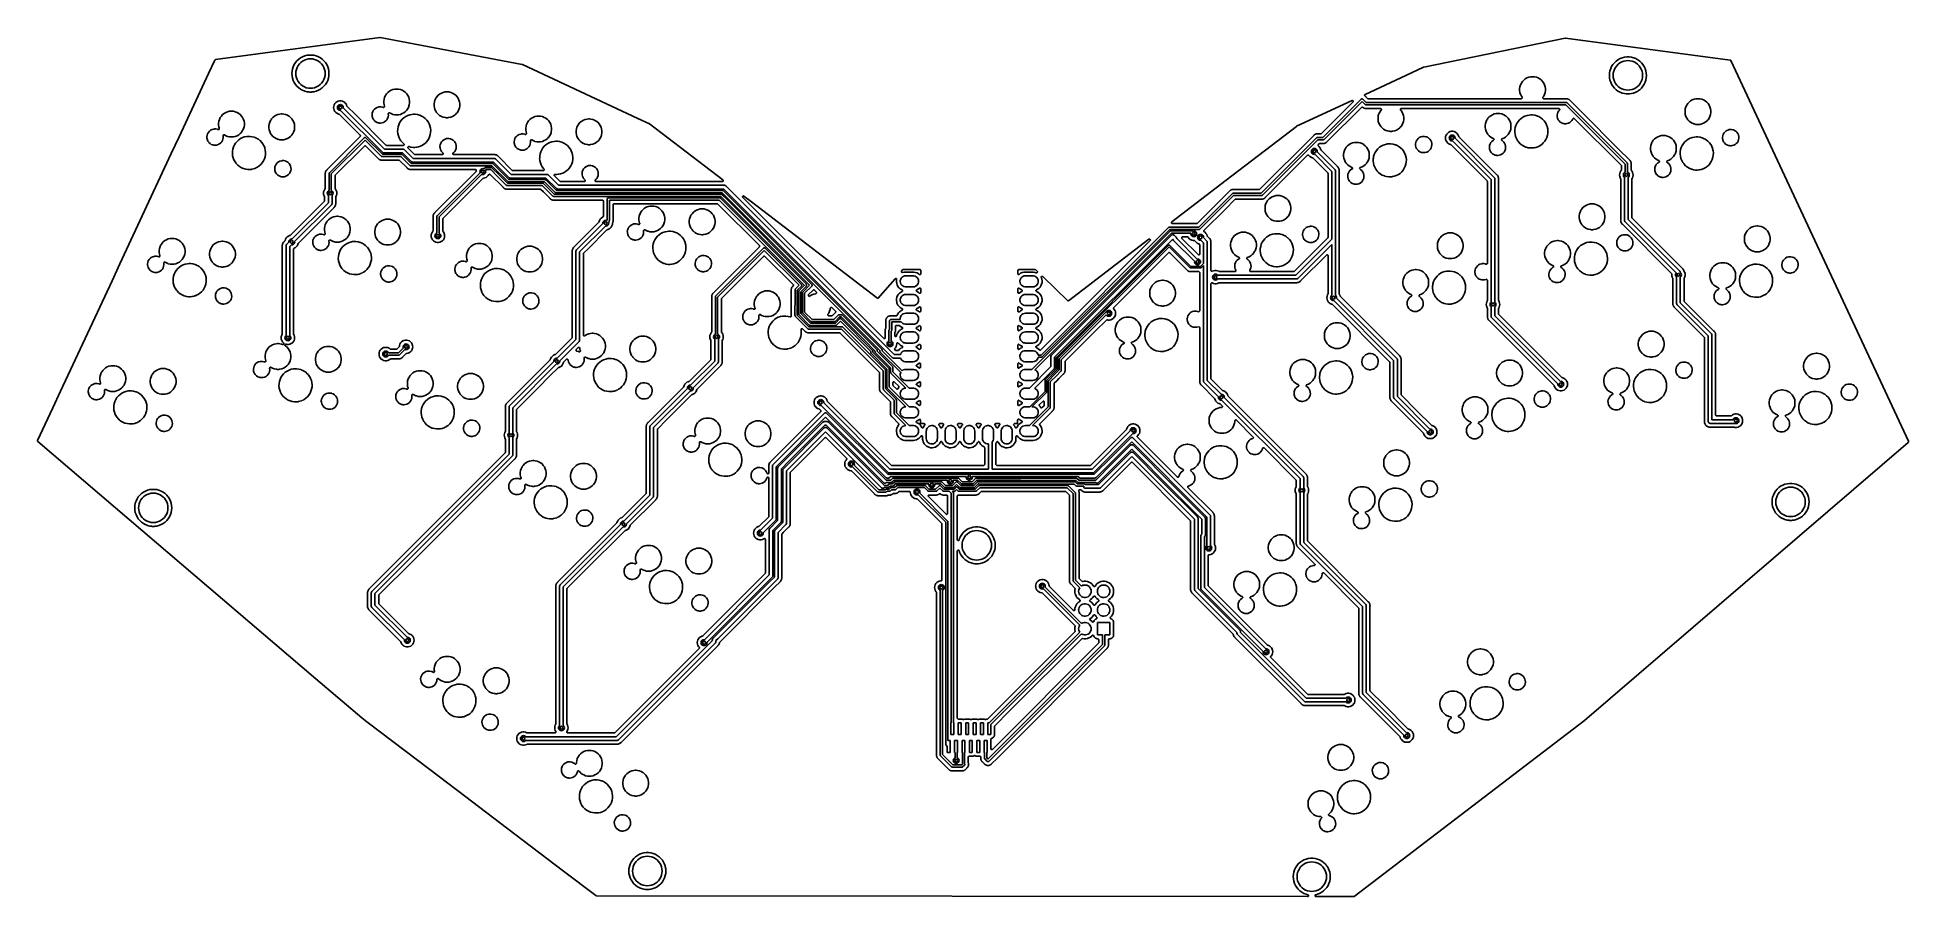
# Model space of a CAD drawing. Extents: x 15 to 269, y -160 to -43.
import ezdxf

# ---------------------------------------------------------------- set-up
doc = ezdxf.new("R2010")
doc.units = 0
doc.layers.add('BLACK', color=7, linetype='CONTINUOUS')

msp = doc.modelspace()

# ---------------------------------------------------------------- linework, layer by layer
at = {"layer": 'BLACK', "linetype": 'CONTINUOUS'}
for p, q in [((38.9375, -46.3614), (61.25, -43.3632)), ((61.25, -43.3632), (61.2898, -43.3643)), ((61.2898, -43.3643), (80.5547, -47.0376)), ((202.914, -47.3775), (222.1, -43.4547)), ((222.1, -43.4547), (222.141, -43.4533)), ((222.141, -43.4533), (244.502, -46.4415)), ((37.9893, -48.26), (38.8417, -46.4319)), ((38.8417, -46.4319), (38.8806, -46.3844)), ((38.8806, -46.3844), (38.9375, -46.3614)), ((49.3224, -47.945), (49.3025, -48.26)), ((49.3815, -47.6349), (49.3224, -47.945)), ((49.479, -47.3347), (49.3815, -47.6349)), ((49.6134, -47.0491), (49.479, -47.3347)), ((49.7826, -46.7826), (49.6134, -47.0491)), ((49.9838, -46.5394), (49.7826, -46.7826)), ((49.816, -48.26), (49.8364, -47.9754)), ((49.8364, -47.9754), (49.897, -47.6965)), ((49.897, -47.6965), (49.9967, -47.4292)), ((50.2139, -46.3233), (49.9838, -46.5394)), ((49.9967, -47.4292), (50.1335, -47.1787)), ((50.1335, -47.1787), (50.3045, -46.9503)), ((50.4692, -46.1378), (50.2139, -46.3233)), ((50.3045, -46.9503), (50.5063, -46.7485)), ((50.7458, -45.9858), (50.4692, -46.1378)), ((50.5063, -46.7485), (50.7347, -46.5775)), ((50.7347, -46.5775), (50.9852, -46.4407)), ((51.0393, -45.8696), (50.7458, -45.9858)), ((50.9852, -46.4407), (51.2525, -46.341)), ((51.345, -45.7911), (51.0393, -45.8696)), ((51.2525, -46.341), (51.5314, -46.2804)), ((51.6582, -45.7515), (51.345, -45.7911)), ((51.5314, -46.2804), (51.816, -46.26)), ((51.9738, -45.7515), (51.6582, -45.7515)), ((51.6582, -45.7515), (51.6582, -45.7515)), ((51.816, -46.26), (52.1006, -46.2804)), ((52.287, -45.7911), (51.9738, -45.7515)), ((51.9738, -45.7515), (51.9738, -45.7515)), ((52.1006, -46.2804), (52.3795, -46.341)), ((52.5927, -45.8696), (52.287, -45.7911)), ((52.3795, -46.341), (52.6468, -46.4407)), ((52.8862, -45.9858), (52.5927, -45.8696)), ((52.6468, -46.4407), (52.8973, -46.5775)), ((53.1628, -46.1378), (52.8862, -45.9858)), ((52.8973, -46.5775), (53.1257, -46.7485)), ((53.1257, -46.7485), (53.3275, -46.9503)), ((53.4181, -46.3233), (53.1628, -46.1378)), ((53.3275, -46.9503), (53.4985, -47.1787)), ((53.6482, -46.5394), (53.4181, -46.3233)), ((53.4985, -47.1787), (53.6353, -47.4292)), ((53.6353, -47.4292), (53.735, -47.6965)), ((53.6796, -46.5773), (53.6482, -46.5394)), ((53.8494, -46.7826), (53.6796, -46.5773)), ((53.735, -47.6965), (53.7956, -47.9754)), ((53.7956, -47.9754), (53.816, -48.26)), ((54.0186, -47.0491), (53.8494, -46.7826)), ((54.153, -47.3347), (54.0186, -47.0491)), ((54.2505, -47.6349), (54.153, -47.3347)), ((54.3096, -47.945), (54.2505, -47.6349)), ((54.3295, -48.26), (54.3096, -47.945)), ((80.5547, -47.0376), (80.5838, -47.047)), ((80.5838, -47.047), (96.2524, -54.3548)), ((200.47, -48.514), (202.887, -47.3867)), ((202.887, -47.3867), (202.914, -47.3775)), ((228.114, -48.199), (228.095, -48.514)), ((228.174, -47.8889), (228.114, -48.199)), ((228.271, -47.5887), (228.174, -47.8889)), ((228.405, -47.3031), (228.271, -47.5887)), ((228.575, -47.0366), (228.405, -47.3031)), ((228.776, -46.7934), (228.575, -47.0366)), ((228.608, -48.514), (228.628, -48.2294)), ((228.628, -48.2294), (228.689, -47.9505)), ((228.689, -47.9505), (228.789, -47.6832)), ((229.006, -46.5773), (228.776, -46.7934)), ((228.789, -47.6832), (228.925, -47.4327)), ((228.925, -47.4327), (229.097, -47.2043)), ((229.261, -46.3918), (229.006, -46.5773)), ((229.097, -47.2043), (229.298, -47.0025)), ((229.538, -46.2398), (229.261, -46.3918)), ((229.298, -47.0025), (229.527, -46.8315)), ((229.527, -46.8315), (229.777, -46.6947)), ((229.831, -46.1236), (229.538, -46.2398)), ((229.777, -46.6947), (230.045, -46.595)), ((230.137, -46.0451), (229.831, -46.1236)), ((230.045, -46.595), (230.323, -46.5344)), ((230.45, -46.0055), (230.137, -46.0451)), ((230.323, -46.5344), (230.608, -46.514)), ((230.766, -46.0055), (230.45, -46.0055)), ((230.45, -46.0055), (230.45, -46.0055)), ((230.608, -46.514), (230.893, -46.5344)), ((231.079, -46.0451), (230.766, -46.0055)), ((230.766, -46.0055), (230.766, -46.0055)), ((230.893, -46.5344), (231.171, -46.595)), ((231.385, -46.1236), (231.079, -46.0451)), ((231.171, -46.595), (231.439, -46.6947)), ((231.421, -46.1378), (231.385, -46.1236)), ((231.385, -46.1236), (231.385, -46.1236)), ((231.385, -46.1236), (231.385, -46.1236)), ((231.678, -46.2398), (231.421, -46.1378)), ((231.439, -46.6947), (231.689, -46.8315)), ((231.955, -46.3918), (231.678, -46.2398)), ((231.689, -46.8315), (231.918, -47.0025)), ((231.918, -47.0025), (232.119, -47.2043)), ((232.21, -46.5773), (231.955, -46.3918)), ((232.119, -47.2043), (232.291, -47.4327)), ((232.44, -46.7934), (232.21, -46.5773)), ((232.291, -47.4327), (232.427, -47.6832)), ((232.427, -47.6832), (232.527, -47.9505)), ((232.641, -47.0366), (232.44, -46.7934)), ((232.44, -46.7934), (232.44, -46.7934)), ((232.527, -47.9505), (232.588, -48.2294)), ((232.588, -48.2294), (232.608, -48.514)), ((232.811, -47.3031), (232.641, -47.0366)), ((232.847, -47.3796), (232.811, -47.3031)), ((232.811, -47.3031), (232.811, -47.3031)), ((232.945, -47.5887), (232.847, -47.3796)), ((233.042, -47.8889), (232.945, -47.5887)), ((233.102, -48.199), (233.042, -47.8889)), ((233.121, -48.514), (233.102, -48.199)), ((244.502, -46.4415), (244.559, -46.4644)), ((244.559, -46.4644), (244.598, -46.512)), ((244.598, -46.512), (268.678, -98.1404)), ((33.992, -56.8324), (37.9893, -48.26)), ((49.3025, -48.26), (49.3224, -48.575)), ((49.3224, -48.575), (49.3815, -48.8851)), ((49.3815, -48.8851), (49.479, -49.1853)), ((49.479, -49.1853), (49.6134, -49.4709)), ((49.6134, -49.4709), (49.7826, -49.7374)), ((49.7826, -49.7374), (49.9838, -49.9806)), ((49.8364, -48.5446), (49.816, -48.26)), ((49.897, -48.8235), (49.8364, -48.5446)), ((49.9967, -49.0908), (49.897, -48.8235)), ((49.9838, -49.9806), (50.2139, -50.1967)), ((50.1335, -49.3413), (49.9967, -49.0908)), ((50.3045, -49.5697), (50.1335, -49.3413)), ((50.2139, -50.1967), (50.4692, -50.3822)), ((50.5063, -49.7715), (50.3045, -49.5697)), ((50.4692, -50.3822), (50.5938, -50.4507)), ((50.7347, -49.9425), (50.5063, -49.7715)), ((50.5938, -50.4507), (50.7458, -50.5342)), ((50.9852, -50.0793), (50.7347, -49.9425)), ((50.7458, -50.5342), (51.0393, -50.6504)), ((51.2525, -50.179), (50.9852, -50.0793)), ((51.0393, -50.6504), (51.345, -50.7289)), ((51.5314, -50.2396), (51.2525, -50.179)), ((51.345, -50.7289), (51.5791, -50.7585)), ((51.816, -50.26), (51.5314, -50.2396)), ((51.5791, -50.7585), (51.6582, -50.7685)), ((51.6582, -50.7685), (51.6582, -50.7685)), ((51.6582, -50.7685), (51.9738, -50.7685)), ((52.1006, -50.2396), (51.816, -50.26)), ((51.9738, -50.7685), (52.0441, -50.7596)), ((51.9738, -50.7685), (51.9738, -50.7685)), ((52.0441, -50.7596), (52.287, -50.7289)), ((52.3795, -50.179), (52.1006, -50.2396)), ((52.287, -50.7289), (52.5927, -50.6504)), ((52.6468, -50.0793), (52.3795, -50.179)), ((52.5927, -50.6504), (52.8862, -50.5342)), ((52.8973, -49.9425), (52.6468, -50.0793)), ((52.8862, -50.5342), (53.1628, -50.3822)), ((53.1257, -49.7715), (52.8973, -49.9425)), ((53.3275, -49.5697), (53.1257, -49.7715)), ((53.1628, -50.3822), (53.2601, -50.3114)), ((53.2601, -50.3114), (53.4181, -50.1967)), ((53.4985, -49.3413), (53.3275, -49.5697)), ((53.4181, -50.1967), (53.6482, -49.9806)), ((53.6353, -49.0908), (53.4985, -49.3413)), ((53.735, -48.8235), (53.6353, -49.0908)), ((53.6482, -49.9806), (53.8494, -49.7374)), ((53.6482, -49.9806), (53.6482, -49.9806)), ((53.6482, -49.9806), (53.6482, -49.9806)), ((53.7956, -48.5446), (53.735, -48.8235)), ((53.816, -48.26), (53.7956, -48.5446)), ((53.8494, -49.7374), (54.0186, -49.4709)), ((54.0186, -49.4709), (54.153, -49.1853)), ((54.153, -49.1853), (54.2505, -48.8851)), ((54.2505, -48.8851), (54.3096, -48.575)), ((54.3096, -48.575), (54.3295, -48.26)), ((62.5198, -50.6706), (62.3146, -50.8341)), ((62.747, -50.5394), (62.5198, -50.6706)), ((62.9912, -50.4435), (62.747, -50.5394)), ((63.247, -50.3851), (62.9912, -50.4435)), ((63.4431, -50.3704), (63.247, -50.3851)), ((63.5741, -50.3704), (63.4431, -50.3704)), ((63.4431, -50.3704), (63.4431, -50.3704)), ((63.7703, -50.3851), (63.5741, -50.3704)), ((63.5741, -50.3704), (63.5741, -50.3704)), ((64.026, -50.4435), (63.7703, -50.3851)), ((64.2703, -50.5394), (64.026, -50.4435)), ((64.4975, -50.6706), (64.2703, -50.5394)), ((64.7026, -50.8341), (64.4975, -50.6706)), ((64.4975, -50.6706), (64.4975, -50.6706)), ((70.0755, -50.7667), (69.8197, -50.8251)), ((70.2716, -50.752), (70.0755, -50.7667)), ((70.4026, -50.752), (70.2716, -50.752)), ((70.2716, -50.752), (70.2716, -50.752)), ((70.5988, -50.7667), (70.4026, -50.752)), ((70.4026, -50.752), (70.4026, -50.752)), ((70.8545, -50.8251), (70.5988, -50.7667)), ((194.948, -51.0893), (200.47, -48.514)), ((215.958, -50.052), (215.918, -50.3114)), ((215.918, -50.3114), (215.918, -50.5738)), ((215.918, -50.5738), (215.958, -50.8332)), ((216.035, -49.8013), (215.958, -50.052)), ((216.149, -49.5649), (216.035, -49.8013)), ((216.213, -49.4709), (216.149, -49.5649)), ((216.297, -49.3481), (216.213, -49.4709)), ((216.475, -49.1558), (216.297, -49.3481)), ((216.68, -48.9922), (216.475, -49.1558)), ((216.907, -48.8611), (216.68, -48.9922)), ((217.152, -48.7652), (216.907, -48.8611)), ((217.407, -48.7068), (217.152, -48.7652)), ((217.603, -48.6921), (217.407, -48.7068)), ((217.734, -48.6921), (217.603, -48.6921)), ((217.603, -48.6921), (217.603, -48.6921)), ((217.931, -48.7068), (217.734, -48.6921)), ((217.734, -48.6921), (217.734, -48.6921)), ((218.186, -48.7652), (217.931, -48.7068)), ((218.431, -48.8611), (218.186, -48.7652)), ((218.472, -48.8851), (218.431, -48.8611)), ((218.431, -48.8611), (218.431, -48.8611)), ((218.431, -48.8611), (218.431, -48.8611)), ((218.658, -48.9922), (218.472, -48.8851)), ((218.863, -49.1558), (218.658, -48.9922)), ((218.658, -48.9922), (218.658, -48.9922)), ((219.041, -49.3481), (218.863, -49.1558)), ((218.863, -49.1558), (218.863, -49.1558)), ((218.863, -49.1558), (218.863, -49.1558)), ((219.041, -49.3482), (219.041, -49.3481)), ((219.041, -49.3481), (219.041, -49.3481)), ((219.189, -49.5649), (219.041, -49.3482)), ((219.303, -49.8013), (219.189, -49.5649)), ((219.38, -50.052), (219.303, -49.8013)), ((219.419, -50.3114), (219.38, -50.052)), ((219.38, -50.8332), (219.419, -50.5738)), ((219.419, -50.5738), (219.419, -50.3114)), ((228.095, -48.514), (228.114, -48.829)), ((228.114, -48.829), (228.174, -49.1391)), ((228.174, -49.1391), (228.271, -49.4393)), ((228.271, -49.4393), (228.405, -49.7249)), ((228.405, -49.7249), (228.575, -49.9914)), ((228.575, -49.9914), (228.776, -50.2346)), ((228.628, -48.7986), (228.608, -48.514)), ((228.689, -49.0775), (228.628, -48.7986)), ((228.789, -49.3448), (228.689, -49.0775)), ((228.776, -50.2346), (229.006, -50.4507)), ((228.925, -49.5953), (228.789, -49.3448)), ((229.097, -49.8237), (228.925, -49.5953)), ((229.006, -50.4507), (229.261, -50.6362)), ((229.298, -50.0255), (229.097, -49.8237)), ((229.261, -50.6362), (229.538, -50.7882)), ((229.527, -50.1965), (229.298, -50.0255)), ((229.777, -50.3333), (229.527, -50.1965)), ((229.538, -50.7882), (229.538, -50.7882)), ((229.538, -50.7882), (229.831, -50.9044)), ((230.045, -50.433), (229.777, -50.3333)), ((230.323, -50.4936), (230.045, -50.433)), ((230.608, -50.514), (230.323, -50.4936)), ((230.893, -50.4936), (230.608, -50.514)), ((231.171, -50.433), (230.893, -50.4936)), ((231.439, -50.3333), (231.171, -50.433)), ((231.385, -50.9044), (231.678, -50.7882)), ((231.689, -50.1965), (231.439, -50.3333)), ((231.678, -50.7882), (231.955, -50.6362)), ((231.918, -50.0255), (231.689, -50.1965)), ((232.119, -49.8237), (231.918, -50.0255)), ((231.955, -50.6362), (232.041, -50.5738)), ((232.041, -50.5738), (232.21, -50.4507)), ((232.291, -49.5953), (232.119, -49.8237)), ((232.21, -50.4507), (232.44, -50.2346)), ((232.427, -49.3448), (232.291, -49.5953)), ((232.527, -49.0775), (232.427, -49.3448)), ((232.44, -50.2346), (232.641, -49.9914)), ((232.44, -50.2346), (232.44, -50.2346)), ((232.44, -50.2346), (232.44, -50.2346)), ((232.588, -48.7986), (232.527, -49.0775)), ((232.608, -48.514), (232.588, -48.7986)), ((232.641, -49.9914), (232.811, -49.7249)), ((232.811, -49.7249), (232.945, -49.4393)), ((232.945, -49.4393), (233.042, -49.1391)), ((233.042, -49.1391), (233.102, -48.829)), ((233.102, -48.829), (233.121, -48.514)), ((54.9765, -52.6801), (54.9565, -52.87)), ((54.9565, -52.87), (54.9765, -53.0599)), ((55.0355, -52.4984), (54.9765, -52.6801)), ((54.9765, -53.0599), (55.0355, -53.2416)), ((55.131, -52.3331), (55.0355, -52.4984)), ((55.0355, -53.2416), (55.131, -53.4069)), ((55.2587, -52.1911), (55.131, -52.3331)), ((55.4132, -52.0789), (55.2587, -52.1911)), ((55.5877, -52.0012), (55.4132, -52.0789)), ((55.47, -52.87), (55.4896, -52.7464)), ((55.4896, -52.9936), (55.47, -52.87)), ((55.4896, -52.7464), (55.5464, -52.6349)), ((55.5464, -53.1051), (55.4896, -52.9936)), ((55.5464, -52.6349), (55.6349, -52.5464)), ((55.6349, -53.1936), (55.5464, -53.1051)), ((55.7745, -51.9615), (55.5877, -52.0012)), ((55.6349, -52.5464), (55.7464, -52.4896)), ((55.7464, -53.2504), (55.6349, -53.1936)), ((55.7464, -52.4896), (55.87, -52.47)), ((55.87, -53.27), (55.7464, -53.2504)), ((55.9655, -51.9615), (55.7745, -51.9615)), ((55.7745, -51.9615), (55.7745, -51.9615)), ((55.87, -52.47), (55.9936, -52.4896)), ((55.9101, -53.2636), (55.87, -53.27)), ((61.5932, -58.9468), (55.9101, -53.2636)), ((56.1523, -52.0012), (55.9655, -51.9615)), ((55.9655, -51.9615), (55.9655, -51.9615)), ((55.9936, -52.4896), (56.1051, -52.5464)), ((56.1051, -52.5464), (56.1936, -52.6349)), ((56.3268, -52.0789), (56.1523, -52.0012)), ((56.1936, -52.6349), (56.2504, -52.7464)), ((56.2504, -52.7464), (56.27, -52.87)), ((56.27, -52.87), (56.2636, -52.9101)), ((56.2636, -52.9101), (61.8736, -58.52)), ((56.4813, -52.1911), (56.3268, -52.0789)), ((56.3268, -52.0789), (56.3268, -52.0789)), ((56.5894, -52.3113), (56.4813, -52.1911)), ((56.609, -52.3331), (56.5894, -52.3113)), ((56.7045, -52.4984), (56.609, -52.3331)), ((56.7595, -52.6677), (56.7045, -52.4984)), ((56.7898, -52.7171), (56.7595, -52.6677)), ((57.9063, -53.8336), (56.7898, -52.7171)), ((60.3829, -53.2445), (60.2777, -53.4266)), ((60.5207, -53.0855), (60.3829, -53.2445)), ((60.686, -52.9555), (60.5207, -53.0855)), ((60.8729, -52.8591), (60.686, -52.9555)), ((61.0748, -52.7998), (60.8729, -52.8591)), ((61.1445, -52.7932), (61.0748, -52.7998)), ((61.2317, -52.7848), (61.1445, -52.7932)), ((61.3893, -52.7848), (61.2317, -52.7848)), ((61.5959, -52.8246), (61.3893, -52.7848)), ((61.3893, -52.7848), (61.3893, -52.7848)), ((61.644, -52.8439), (61.5959, -52.8246)), ((61.5959, -52.8246), (61.5959, -52.8246)), ((61.5959, -52.8246), (61.5959, -52.8246)), ((61.6946, -52.8642), (61.644, -52.8439)), ((61.7632, -52.871), (61.6946, -52.8642)), ((61.7972, -51.7303), (61.7581, -51.9898)), ((61.7581, -51.9898), (61.7581, -52.2521)), ((61.7581, -52.2521), (61.7972, -52.5116)), ((61.8248, -52.8402), (61.7632, -52.871)), ((61.8746, -51.4796), (61.7972, -51.7303)), ((61.7972, -52.5116), (61.8492, -52.6801)), ((61.8604, -52.7814), (61.8248, -52.8402)), ((61.8492, -52.6801), (61.8592, -52.7125)), ((61.8592, -52.7125), (61.8604, -52.7814)), ((61.9884, -51.2432), (61.8746, -51.4796)), ((62.0366, -51.1725), (61.9884, -51.2432)), ((62.1362, -51.0265), (62.0366, -51.1725)), ((62.3146, -50.8341), (62.1362, -51.0265)), ((64.8811, -51.0265), (64.7026, -50.8341)), ((64.7026, -50.8341), (64.7026, -50.8341)), ((64.7026, -50.8341), (64.7026, -50.8341)), ((64.7026, -53.4077), (64.8334, -53.2668)), ((64.8334, -53.2668), (64.8811, -53.2154)), ((65.0289, -51.2432), (64.8811, -51.0265)), ((64.8811, -51.0265), (64.8811, -51.0265)), ((64.8811, -51.0265), (64.8811, -51.0265)), ((64.8811, -53.2154), (65.0289, -52.9986)), ((64.8811, -53.2154), (64.8811, -53.2154)), ((64.8811, -53.2154), (64.8811, -53.2154)), ((65.1427, -51.4796), (65.0289, -51.2432)), ((65.0289, -52.9986), (65.1427, -52.7623)), ((65.22, -51.7303), (65.1427, -51.4796)), ((65.1427, -52.7623), (65.1823, -52.6337)), ((65.1823, -52.6337), (65.22, -52.5116)), ((65.2591, -51.9898), (65.22, -51.7303)), ((65.22, -52.5116), (65.2591, -52.2521)), ((65.2591, -52.2521), (65.2591, -51.9898)), ((68.6257, -52.1119), (68.5866, -52.3714)), ((68.5866, -52.3714), (68.5866, -52.6337)), ((68.5866, -52.6337), (68.6257, -52.8932)), ((68.7031, -51.8612), (68.6257, -52.1119)), ((68.6257, -52.8932), (68.7031, -53.1439)), ((68.7835, -51.6942), (68.7031, -51.8612)), ((68.7031, -53.1439), (68.8169, -53.3802)), ((68.8169, -51.6248), (68.7835, -51.6942)), ((68.8207, -51.6192), (68.8169, -51.6248)), ((68.8767, -51.5371), (68.8207, -51.6192)), ((68.9647, -51.4081), (68.8767, -51.5371)), ((69.1431, -51.2157), (68.9647, -51.4081)), ((69.3483, -51.0522), (69.1431, -51.2157)), ((69.5755, -50.921), (69.3483, -51.0522)), ((69.8197, -50.8251), (69.5755, -50.921)), ((71.0988, -50.921), (70.8545, -50.8251)), ((71.326, -51.0522), (71.0988, -50.921)), ((71.5311, -51.2157), (71.326, -51.0522)), ((71.326, -51.0522), (71.326, -51.0522)), ((71.7096, -51.4081), (71.5311, -51.2157)), ((71.5311, -51.2157), (71.5311, -51.2157)), ((71.5311, -51.2157), (71.5311, -51.2157)), ((71.8574, -51.6248), (71.7096, -51.4081)), ((71.7096, -51.4081), (71.7096, -51.4081)), ((71.7096, -51.4081), (71.7096, -51.4081)), ((71.9712, -51.8612), (71.8574, -51.6248)), ((71.8574, -53.3802), (71.9712, -53.1439)), ((72.0485, -52.1119), (71.9712, -51.8612)), ((71.9712, -53.1439), (72.0485, -52.8932)), ((72.0876, -52.3714), (72.0485, -52.1119)), ((72.0485, -52.8932), (72.0876, -52.6337)), ((72.0876, -52.6337), (72.0876, -52.3714)), ((185.652, -55.4247), (193.17, -51.9186)), ((193.31, -52.1186), (189.034, -56.3952)), ((189.208, -56.94), (194.424, -51.7239)), ((194.53, -52.0421), (189.376, -57.1961)), ((189.762, -57.5295), (194.443, -52.8482)), ((193.17, -51.9186), (193.238, -51.9079)), ((193.238, -51.9079), (193.3, -51.9346)), ((193.3, -51.9346), (193.34, -51.9906)), ((193.343, -52.0589), (193.31, -52.1186)), ((193.34, -51.9906), (193.343, -52.0589)), ((194.424, -51.7239), (194.491, -51.6851)), ((194.443, -52.8482), (194.494, -52.8176)), ((194.491, -51.6851), (194.569, -51.6851)), ((194.494, -52.8176), (194.553, -52.8138)), ((194.937, -52.4487), (194.53, -52.0421)), ((194.553, -52.8138), (194.607, -52.8379)), ((194.569, -51.6851), (194.636, -51.7239)), ((194.607, -52.8379), (194.61, -52.8402)), ((194.61, -52.8402), (194.61, -52.8403)), ((194.61, -52.8403), (194.619, -52.8479)), ((194.619, -52.8479), (194.619, -52.8482)), ((194.619, -52.8482), (194.652, -52.8796)), ((194.636, -51.7239), (195.105, -52.1926)), ((194.652, -52.8796), (194.671, -52.89)), ((194.671, -52.89), (194.688, -52.9007)), ((194.688, -52.9007), (194.705, -52.9139)), ((194.705, -52.9139), (194.747, -52.9323)), ((194.747, -52.9323), (194.758, -52.9375)), ((194.758, -52.9375), (194.798, -52.9598)), ((194.798, -52.9598), (194.819, -52.9651)), ((194.819, -52.9651), (194.838, -52.9714)), ((194.838, -52.9714), (194.857, -52.98)), ((194.857, -52.98), (194.857, -52.98)), ((194.857, -52.98), (194.857, -52.98)), ((194.857, -52.98), (194.903, -52.9873)), ((194.878, -51.184), (194.901, -51.1277)), ((194.884, -51.2445), (194.878, -51.184)), ((194.919, -51.2947), (194.884, -51.2445)), ((194.901, -51.1277), (194.948, -51.0893)), ((194.903, -52.9873), (194.915, -52.9896)), ((194.915, -52.9896), (194.959, -53.0011)), ((194.947, -51.3198), (194.919, -51.2947)), ((194.954, -52.4586), (194.937, -52.4487)), ((194.953, -51.3247), (194.947, -51.3198)), ((194.966, -51.3351), (194.953, -51.3247)), ((194.968, -52.4725), (194.954, -52.4586)), ((194.959, -53.0011), (194.981, -53.0011)), ((194.978, -51.347), (194.966, -51.3351)), ((194.966, -51.3351), (194.966, -51.3351)), ((194.987, -52.4776), (194.968, -52.4725)), ((194.984, -51.3523), (194.978, -51.347)), ((194.981, -53.0011), (195, -53.0027)), ((195.028, -51.3911), (194.984, -51.3523)), ((195.004, -52.4875), (194.987, -52.4776)), ((195, -53.0027), (195.022, -53.006)), ((195.024, -52.4875), (195.004, -52.4875)), ((195.022, -53.006), (195.064, -53.002)), ((195.043, -52.4926), (195.024, -52.4875)), ((195.033, -51.3987), (195.028, -51.3911)), ((195.048, -51.4167), (195.033, -51.3987)), ((222.194, -52.4926), (195.043, -52.4926)), ((195.168, -51.5371), (195.048, -51.4167)), ((195.064, -53.002), (195.068, -53.0017)), ((195.068, -53.0017), (195.08, -53.0011)), ((195.08, -53.0011), (197.037, -53.0011)), ((195.105, -52.1926), (222.256, -52.1926)), ((195.279, -51.6478), (195.168, -51.5371)), ((195.319, -51.6747), (195.279, -51.6478)), ((195.367, -51.6841), (195.319, -51.6747)), ((216.162, -51.6841), (195.367, -51.6841)), ((197.075, -53.2668), (196.927, -53.4836)), ((197.037, -53.0011), (197.092, -53.0142)), ((197.128, -53.2095), (197.075, -53.2668)), ((197.092, -53.0142), (197.136, -53.0508)), ((197.156, -53.1599), (197.128, -53.2095)), ((197.136, -53.0508), (197.159, -53.103)), ((197.159, -53.103), (197.156, -53.1599)), ((199.735, -53.103), (199.758, -53.0508)), ((199.738, -53.1599), (199.735, -53.103)), ((199.766, -53.2095), (199.738, -53.1599)), ((199.758, -53.0508), (199.802, -53.0142)), ((199.82, -53.2668), (199.766, -53.2095)), ((199.802, -53.0142), (199.857, -53.0011)), ((199.967, -53.4836), (199.82, -53.2668)), ((199.82, -53.2668), (199.82, -53.2668)), ((199.857, -53.0011), (221.231, -53.0011)), ((215.958, -50.8332), (216.035, -51.084)), ((216.035, -51.084), (216.075, -51.1666)), ((216.075, -51.1666), (216.149, -51.3203)), ((216.149, -51.3203), (216.149, -51.3203)), ((216.149, -51.3203), (216.149, -51.3203)), ((216.149, -51.3203), (216.265, -51.4903)), ((216.226, -51.6663), (216.162, -51.6841)), ((216.272, -51.6181), (216.226, -51.6663)), ((216.265, -51.4903), (216.286, -51.5532)), ((216.286, -51.5532), (216.272, -51.6181)), ((219.052, -51.5532), (219.073, -51.4903)), ((219.066, -51.6181), (219.052, -51.5532)), ((219.112, -51.6663), (219.066, -51.6181)), ((219.073, -51.4903), (219.189, -51.3203)), ((219.176, -51.6841), (219.112, -51.6663)), ((222.219, -51.6841), (219.176, -51.6841)), ((219.189, -51.3203), (219.303, -51.084)), ((219.303, -51.084), (219.38, -50.8332)), ((221.317, -53.2154), (221.217, -53.3314)), ((221.231, -53.0011), (221.286, -53.0139)), ((221.286, -53.0139), (221.329, -53.0494)), ((221.325, -53.2063), (221.317, -53.2154)), ((221.351, -53.1567), (221.325, -53.2063)), ((221.329, -53.0494), (221.353, -53.1005)), ((221.353, -53.1005), (221.351, -53.1567)), ((230.24, -60.5385), (222.194, -52.4926)), ((222.231, -51.6836), (222.219, -51.6841)), ((222.277, -51.6792), (222.231, -51.6836)), ((222.256, -52.1926), (222.275, -52.1977)), ((222.275, -52.1977), (222.295, -52.1977)), ((222.29, -51.6812), (222.277, -51.6792)), ((222.277, -51.6792), (222.277, -51.6792)), ((222.298, -51.6826), (222.29, -51.6812)), ((222.295, -52.1977), (222.312, -52.2076)), ((222.318, -51.6841), (222.298, -51.6826)), ((222.312, -52.2076), (222.331, -52.2127)), ((222.339, -51.6841), (222.318, -51.6841)), ((222.331, -52.2127), (222.345, -52.2267)), ((222.384, -51.6956), (222.339, -51.6841)), ((222.339, -51.6841), (222.339, -51.6841)), ((222.345, -52.2267), (222.362, -52.2366)), ((222.362, -52.2366), (230.496, -60.3703)), ((222.396, -51.698), (222.384, -51.6956)), ((222.441, -51.7052), (222.396, -51.698)), ((222.461, -51.7138), (222.441, -51.7052)), ((222.48, -51.7201), (222.461, -51.7138)), ((222.501, -51.7255), (222.48, -51.7201)), ((222.518, -51.7352), (222.501, -51.7255)), ((222.541, -51.7478), (222.518, -51.7352)), ((222.552, -51.7529), (222.541, -51.7478)), ((222.594, -51.7713), (222.552, -51.7529)), ((222.611, -51.7846), (222.594, -51.7713)), ((222.628, -51.7952), (222.611, -51.7846)), ((222.646, -51.8057), (222.628, -51.7952)), ((222.68, -51.8373), (222.646, -51.8057)), ((222.689, -51.8449), (222.68, -51.8373)), ((222.693, -51.8477), (222.689, -51.8449)), ((222.713, -51.8683), (222.693, -51.8477)), ((222.716, -51.871), (222.713, -51.8683)), ((222.77, -51.9213), (222.716, -51.871)), ((222.783, -51.9381), (222.77, -51.9213)), ((224.406, -53.5612), (222.783, -51.9381)), ((229.831, -50.9044), (230.137, -50.9829)), ((230.137, -50.9829), (230.371, -51.0125)), ((230.371, -51.0125), (230.45, -51.0225)), ((230.45, -51.0225), (230.45, -51.0225)), ((230.45, -51.0225), (230.766, -51.0225)), ((230.766, -51.0225), (230.836, -51.0136)), ((230.766, -51.0225), (230.766, -51.0225)), ((230.836, -51.0136), (231.079, -50.9829)), ((231.079, -50.9829), (231.385, -50.9044)), ((238.4, -53.0394), (238.361, -53.2989)), ((238.361, -53.2989), (238.361, -53.5612)), ((238.477, -52.7887), (238.4, -53.0394)), ((238.591, -52.5523), (238.477, -52.7887)), ((238.638, -52.483), (238.591, -52.5523)), ((238.739, -52.3356), (238.638, -52.483)), ((238.917, -52.1432), (238.739, -52.3356)), ((239.122, -51.9797), (238.917, -52.1432)), ((239.349, -51.8485), (239.122, -51.9797)), ((239.594, -51.7526), (239.349, -51.8485)), ((239.85, -51.6942), (239.594, -51.7526)), ((240.046, -51.6795), (239.85, -51.6942)), ((240.177, -51.6795), (240.046, -51.6795)), ((240.046, -51.6795), (240.046, -51.6795)), ((240.373, -51.6942), (240.177, -51.6795)), ((240.177, -51.6795), (240.177, -51.6795)), ((240.629, -51.7526), (240.373, -51.6942)), ((240.873, -51.8485), (240.629, -51.7526)), ((241.1, -51.9797), (240.873, -51.8485)), ((241.305, -52.1432), (241.1, -51.9797)), ((241.1, -51.9797), (241.1, -51.9797)), ((241.484, -52.3356), (241.305, -52.1432)), ((241.305, -52.1432), (241.305, -52.1432)), ((241.305, -52.1432), (241.305, -52.1432)), ((241.631, -52.5523), (241.484, -52.3356)), ((241.484, -52.3356), (241.484, -52.3356)), ((241.484, -52.3356), (241.484, -52.3356)), ((241.745, -52.7887), (241.631, -52.5523)), ((241.823, -53.0394), (241.745, -52.7887)), ((241.862, -53.2989), (241.823, -53.0394)), ((241.862, -53.5612), (241.862, -53.2989)), ((38.4552, -55.8579), (38.2683, -55.9543)), ((38.657, -55.7986), (38.4552, -55.8579)), ((38.7268, -55.792), (38.657, -55.7986)), ((38.814, -55.7837), (38.7268, -55.792)), ((38.9716, -55.7837), (38.814, -55.7837)), ((39.1781, -55.8235), (38.9716, -55.7837)), ((38.9716, -55.7837), (38.9716, -55.7837)), ((39.2171, -55.8391), (39.1781, -55.8235)), ((39.1781, -55.8235), (39.1781, -55.8235)), ((39.1781, -55.8235), (39.1781, -55.8235)), ((39.2769, -55.863), (39.2171, -55.8391)), ((39.3454, -55.8698), (39.2769, -55.863)), ((39.3795, -54.7291), (39.3404, -54.9886)), ((39.3404, -54.9886), (39.3404, -55.2509)), ((39.3404, -55.2509), (39.3795, -55.5104)), ((39.407, -55.8391), (39.3454, -55.8698)), ((39.4568, -54.4784), (39.3795, -54.7291)), ((39.3795, -55.5104), (39.4172, -55.6326)), ((39.4427, -55.7802), (39.407, -55.8391)), ((39.4172, -55.6326), (39.4415, -55.7113)), ((39.4415, -55.7113), (39.4427, -55.7802)), ((39.5707, -54.2421), (39.4568, -54.4784)), ((39.6466, -54.1307), (39.5707, -54.2421)), ((39.7185, -54.0253), (39.6466, -54.1307)), ((39.8969, -53.833), (39.7185, -54.0253)), ((40.102, -53.6694), (39.8969, -53.833)), ((40.3293, -53.5382), (40.102, -53.6694)), ((40.5735, -53.4423), (40.3293, -53.5382)), ((40.8293, -53.384), (40.5735, -53.4423)), ((41.0254, -53.3693), (40.8293, -53.384)), ((41.1564, -53.3693), (41.0254, -53.3693)), ((41.0254, -53.3693), (41.0254, -53.3693)), ((41.3525, -53.384), (41.1564, -53.3693)), ((41.1564, -53.3693), (41.1564, -53.3693)), ((41.6083, -53.4423), (41.3525, -53.384)), ((41.8525, -53.5382), (41.6083, -53.4423)), ((42.0798, -53.6694), (41.8525, -53.5382)), ((42.1087, -53.6925), (42.0798, -53.6694)), ((42.2849, -53.833), (42.1087, -53.6925)), ((42.4633, -54.0253), (42.2849, -53.833)), ((42.2849, -53.833), (42.2849, -53.833)), ((42.2849, -53.833), (42.2849, -53.833)), ((42.6111, -54.2421), (42.4633, -54.0253)), ((42.4633, -54.0253), (42.4633, -54.0253)), ((42.4633, -54.0253), (42.4633, -54.0253)), ((42.725, -54.4784), (42.6111, -54.2421)), ((42.6111, -55.9975), (42.725, -55.7611)), ((42.8023, -54.7291), (42.725, -54.4784)), ((42.725, -55.7611), (42.7646, -55.6326)), ((42.7646, -55.6326), (42.8023, -55.5104)), ((42.8414, -54.9886), (42.8023, -54.7291)), ((42.8023, -55.5104), (42.8414, -55.2509)), ((42.8414, -55.2509), (42.8414, -54.9886)), ((46.208, -55.1108), (46.1689, -55.3702)), ((46.1689, -55.3702), (46.1689, -55.6326)), ((46.1689, -55.6326), (46.208, -55.892)), ((46.2853, -54.86), (46.208, -55.1108)), ((46.3992, -54.6237), (46.2853, -54.86)), ((46.4644, -54.528), (46.3992, -54.6237)), ((46.547, -54.4069), (46.4644, -54.528)), ((46.7254, -54.2146), (46.547, -54.4069)), ((46.9305, -54.051), (46.7254, -54.2146)), ((47.1578, -53.9198), (46.9305, -54.051)), ((47.402, -53.8239), (47.1578, -53.9198)), ((47.6578, -53.7656), (47.402, -53.8239)), ((47.8539, -53.7509), (47.6578, -53.7656)), ((47.9849, -53.7509), (47.8539, -53.7509)), ((47.8539, -53.7509), (47.8539, -53.7509)), ((48.181, -53.7656), (47.9849, -53.7509)), ((47.9849, -53.7509), (47.9849, -53.7509)), ((48.4368, -53.8239), (48.181, -53.7656)), ((48.681, -53.9198), (48.4368, -53.8239)), ((48.7344, -53.9506), (48.681, -53.9198)), ((48.681, -53.9198), (48.681, -53.9198)), ((48.681, -53.9198), (48.681, -53.9198)), ((48.9083, -54.051), (48.7344, -53.9506)), ((49.1134, -54.2146), (48.9083, -54.051)), ((48.9083, -54.051), (48.9083, -54.051)), ((49.2918, -54.4069), (49.1134, -54.2146)), ((49.1134, -54.2146), (49.1134, -54.2146)), ((49.1134, -54.2146), (49.1134, -54.2146)), ((49.4396, -54.6237), (49.2918, -54.4069)), ((49.2918, -54.4069), (49.2918, -54.4069)), ((49.2918, -54.4069), (49.2918, -54.4069)), ((49.5535, -54.86), (49.4396, -54.6237)), ((49.6308, -55.1108), (49.5535, -54.86)), ((49.6699, -55.3702), (49.6308, -55.1108)), ((49.6308, -55.892), (49.6699, -55.6326)), ((49.6699, -55.6326), (49.6699, -55.3702)), ((55.131, -53.4069), (55.131, -53.4069)), ((55.131, -53.4069), (55.2587, -53.5489)), ((55.2587, -53.5489), (55.4132, -53.6611)), ((55.4132, -53.6611), (55.5877, -53.7388)), ((55.5877, -53.7388), (55.6514, -53.7523)), ((55.6514, -53.7523), (55.6847, -53.7646)), ((55.6847, -53.7646), (55.7132, -53.7859)), ((55.7132, -53.7859), (58.5653, -56.638)), ((62.0479, -57.9752), (57.9063, -53.8336)), ((60.1804, -53.8239), (60.179, -53.8336)), ((60.179, -53.8336), (60.1808, -53.8714)), ((60.2089, -53.6254), (60.1804, -53.8239)), ((60.1808, -53.8714), (60.189, -54.0437)), ((60.189, -54.0437), (60.1957, -54.0714)), ((60.1957, -54.0714), (60.2386, -54.2481)), ((60.2777, -53.4266), (60.2089, -53.6254)), ((60.2386, -54.2481), (60.2832, -54.3459)), ((60.2832, -54.3459), (60.326, -54.4394)), ((60.326, -54.4394), (60.4051, -54.5506)), ((60.4051, -54.5506), (60.448, -54.6108)), ((60.448, -54.6108), (60.6002, -54.7559)), ((60.6002, -54.7559), (60.6002, -54.7559)), ((60.6002, -54.7559), (60.6002, -54.7559)), ((60.6002, -54.7559), (60.7772, -54.8696)), ((60.7772, -54.8696), (60.7772, -54.8697)), ((60.7772, -54.8697), (60.9725, -54.9478)), ((60.9725, -54.9478), (61.1012, -54.9726)), ((61.1012, -54.9726), (61.179, -54.9876)), ((61.179, -54.9876), (61.179, -54.9876)), ((61.179, -54.9876), (61.3366, -54.9876)), ((61.3366, -54.9876), (61.4936, -54.9726)), ((61.3366, -54.9876), (61.3366, -54.9876)), ((61.4936, -54.9726), (61.6954, -54.9134)), ((61.6954, -54.9134), (61.7024, -54.9097)), ((61.7024, -54.9097), (61.7136, -54.904)), ((61.7136, -54.904), (61.8823, -54.817)), ((61.8823, -54.817), (62.0477, -54.687)), ((62.0477, -54.687), (62.1854, -54.528)), ((62.1854, -54.528), (62.2906, -54.3459)), ((62.2906, -54.3459), (62.3594, -54.1471)), ((62.3594, -54.1471), (62.3893, -53.9389)), ((62.3793, -53.7288), (62.3787, -53.7169)), ((62.3787, -53.7169), (62.3802, -53.7169)), ((62.3893, -53.9389), (62.3793, -53.7288)), ((62.3793, -53.7288), (62.3793, -53.7288)), ((62.38, -53.6755), (62.4055, -53.6242)), ((62.3802, -53.7169), (62.38, -53.6755)), ((62.4055, -53.6242), (62.4514, -53.5898)), ((62.4514, -53.5898), (62.5079, -53.5797)), ((62.5079, -53.5797), (62.5628, -53.5962)), ((62.5628, -53.5962), (62.747, -53.7025)), ((62.747, -53.7025), (62.9912, -53.7984)), ((62.9912, -53.7984), (63.247, -53.8567)), ((63.247, -53.8567), (63.303, -53.8609)), ((63.303, -53.8609), (63.4431, -53.8714)), ((63.4431, -53.8714), (63.4431, -53.8714)), ((63.4431, -53.8714), (63.5741, -53.8714)), ((63.5741, -53.8714), (63.6967, -53.8623)), ((63.5741, -53.8714), (63.5741, -53.8714)), ((63.6501, -55.808), (63.6402, -56.1039)), ((63.6542, -55.7837), (63.6501, -55.808)), ((63.7001, -55.5117), (63.6542, -55.7837)), ((63.6967, -53.8623), (63.7703, -53.8567)), ((63.7891, -55.2247), (63.7001, -55.5117)), ((63.7703, -53.8567), (64.026, -53.7984)), ((63.9156, -54.9521), (63.7891, -55.2247)), ((64.0773, -54.6988), (63.9156, -54.9521)), ((64.026, -53.7984), (64.2703, -53.7025)), ((64.2713, -54.4694), (64.0773, -54.6988)), ((64.2703, -53.7025), (64.4975, -53.5713)), ((64.4941, -54.2678), (64.2713, -54.4694)), ((64.7419, -54.0977), (64.4941, -54.2678)), ((64.4975, -53.5713), (64.7026, -53.4077)), ((65.0101, -53.9622), (64.7419, -54.0977)), ((65.2939, -53.8636), (65.0101, -53.9622)), ((65.5884, -53.8038), (65.2939, -53.8636)), ((65.8132, -53.7887), (65.5884, -53.8038)), ((66.0385, -53.7887), (65.8132, -53.7887)), ((65.8132, -53.7887), (65.8132, -53.7887)), ((66.3363, -53.8288), (66.0385, -53.7887)), ((66.6261, -53.9082), (66.3363, -53.8288)), ((66.3363, -53.8288), (66.3363, -53.8288)), ((66.3363, -53.8288), (66.3363, -53.8288)), ((66.6553, -53.9206), (66.6261, -53.9082)), ((66.9027, -54.0255), (66.6553, -53.9206)), ((67.032, -54.102), (66.9027, -54.0255)), ((67.1613, -54.1786), (67.032, -54.102)), ((67.3811, -54.3522), (67.1613, -54.1786)), ((67.3971, -54.3648), (67.3811, -54.3522)), ((67.606, -54.5808), (67.3971, -54.3648)), ((67.7842, -54.8228), (67.606, -54.5808)), ((67.9278, -55.0847), (67.7842, -54.8228)), ((67.9286, -55.0863), (67.9278, -55.0847)), ((68.0073, -55.2905), (67.9286, -55.0863)), ((68.0366, -55.3667), (68.0073, -55.2905)), ((68.1063, -55.659), (68.0366, -55.3667)), ((68.1364, -55.958), (68.1063, -55.659)), ((68.8169, -53.3802), (68.9403, -53.5612)), ((68.9403, -53.5612), (68.9647, -53.597)), ((68.9647, -53.597), (69.1426, -53.7887)), ((69.1426, -53.7887), (69.1431, -53.7893)), ((69.1431, -53.7893), (69.3483, -53.9529)), ((69.3483, -53.9529), (69.5755, -54.0841)), ((69.5755, -54.0841), (69.8197, -54.18)), ((69.8197, -54.18), (70.0755, -54.2383)), ((70.0755, -54.2383), (70.1251, -54.2421)), ((70.1251, -54.2421), (70.2716, -54.253)), ((70.2716, -54.253), (70.2716, -54.253)), ((70.2716, -54.253), (70.4026, -54.253)), ((70.4026, -54.253), (70.5252, -54.2439)), ((70.4026, -54.253), (70.4026, -54.253)), ((70.5252, -54.2439), (70.5988, -54.2383)), ((70.5988, -54.2383), (70.8545, -54.18)), ((70.8545, -54.18), (71.0988, -54.0841)), ((71.0988, -54.0841), (71.326, -53.9529)), ((71.326, -53.9529), (71.5311, -53.7893)), ((71.5311, -53.7893), (71.6501, -53.6611)), ((71.6501, -53.6611), (71.7096, -53.597)), ((71.7096, -53.597), (71.8574, -53.3802)), ((71.7096, -53.597), (71.7096, -53.597)), ((71.7096, -53.597), (71.7096, -53.597)), ((81.0775, -55.3959), (81.0384, -55.6554)), ((81.0384, -55.6554), (81.0384, -55.9177)), ((81.1548, -55.1452), (81.0775, -55.3959)), ((81.1832, -55.0863), (81.1548, -55.1452)), ((81.2686, -54.9089), (81.1832, -55.0863)), ((81.2954, -54.8696), (81.2686, -54.9089)), ((81.3313, -54.817), (81.2954, -54.8696)), ((81.4164, -54.6921), (81.3313, -54.817)), ((81.5949, -54.4998), (81.4164, -54.6921)), ((81.8, -54.3362), (81.5949, -54.4998)), ((82.0272, -54.205), (81.8, -54.3362)), ((82.2715, -54.1091), (82.0272, -54.205)), ((82.5272, -54.0508), (82.2715, -54.1091)), ((82.7234, -54.0361), (82.5272, -54.0508)), ((82.8544, -54.0361), (82.7234, -54.0361)), ((82.7234, -54.0361), (82.7234, -54.0361)), ((83.0505, -54.0508), (82.8544, -54.0361)), ((82.8544, -54.0361), (82.8544, -54.0361)), ((83.3063, -54.1091), (83.0505, -54.0508)), ((83.5505, -54.205), (83.3063, -54.1091)), ((83.7777, -54.3362), (83.5505, -54.205)), ((83.8011, -54.3548), (83.7777, -54.3362)), ((83.9829, -54.4998), (83.8011, -54.3548)), ((84.1613, -54.6921), (83.9829, -54.4998)), ((83.9829, -54.4998), (83.9829, -54.4998)), ((83.9829, -54.4998), (83.9829, -54.4998)), ((84.3091, -54.9089), (84.1613, -54.6921)), ((84.1613, -54.6921), (84.1613, -54.6921)), ((84.1613, -54.6921), (84.1613, -54.6921)), ((84.4229, -55.1452), (84.3091, -54.9089)), ((84.5003, -55.3959), (84.4229, -55.1452)), ((84.5394, -55.6554), (84.5003, -55.3959)), ((84.5394, -55.9177), (84.5394, -55.6554)), ((87.906, -55.7776), (87.8669, -56.037)), ((87.9833, -55.5268), (87.906, -55.7776)), ((88.0302, -55.4295), (87.9833, -55.5268)), ((88.0971, -55.2905), (88.0302, -55.4295)), ((88.245, -55.0737), (88.0971, -55.2905)), ((88.4234, -54.8814), (88.245, -55.0737)), ((88.6285, -54.7178), (88.4234, -54.8814)), ((88.8557, -54.5866), (88.6285, -54.7178)), ((89.1, -54.4907), (88.8557, -54.5866)), ((89.3558, -54.4324), (89.1, -54.4907)), ((89.5519, -54.4177), (89.3558, -54.4324)), ((89.6829, -54.4177), (89.5519, -54.4177)), ((89.5519, -54.4177), (89.5519, -54.4177)), ((89.879, -54.4324), (89.6829, -54.4177)), ((89.6829, -54.4177), (89.6829, -54.4177)), ((90.1348, -54.4907), (89.879, -54.4324)), ((90.379, -54.5866), (90.1348, -54.4907)), ((90.4282, -54.615), (90.379, -54.5866)), ((90.379, -54.5866), (90.379, -54.5866)), ((90.379, -54.5866), (90.379, -54.5866)), ((90.6062, -54.7178), (90.4282, -54.615)), ((90.8114, -54.8814), (90.6062, -54.7178)), ((90.6062, -54.7178), (90.6062, -54.7178)), ((90.9898, -55.0737), (90.8114, -54.8814)), ((90.8114, -54.8814), (90.8114, -54.8814)), ((90.8114, -54.8814), (90.8114, -54.8814)), ((91.1376, -55.2905), (90.9898, -55.0737)), ((90.9898, -55.0737), (90.9898, -55.0737)), ((90.9898, -55.0737), (90.9898, -55.0737)), ((91.2514, -55.5268), (91.1376, -55.2905)), ((91.3288, -55.7776), (91.2514, -55.5268)), ((91.3679, -56.037), (91.3288, -55.7776)), ((96.2524, -54.3548), (97.8175, -55.0847)), ((97.8175, -55.0847), (97.8404, -55.0986)), ((97.8404, -55.0986), (107.778, -62.699)), ((176.072, -62.7481), (185.63, -55.4386)), ((185.63, -55.4386), (185.652, -55.4247)), ((196.736, -53.9707), (196.697, -54.2301)), ((196.697, -54.2301), (196.697, -54.4925)), ((196.697, -54.4925), (196.736, -54.7519)), ((196.813, -53.72), (196.736, -53.9707)), ((196.736, -54.7519), (196.813, -55.0026)), ((196.841, -53.6611), (196.813, -53.72)), ((196.813, -55.0026), (196.927, -55.239)), ((196.927, -53.4836), (196.841, -53.6611)), ((196.927, -55.239), (197.057, -55.4295)), ((197.057, -55.4295), (197.075, -55.4558)), ((197.075, -55.4558), (197.253, -55.6481)), ((197.253, -55.6481), (197.253, -55.6481)), ((197.253, -55.6481), (197.458, -55.8117)), ((197.458, -55.8117), (197.685, -55.9428)), ((199.209, -55.9428), (199.436, -55.8117)), ((199.436, -55.8117), (199.641, -55.6481)), ((199.641, -55.6481), (199.723, -55.5595)), ((199.723, -55.5595), (199.768, -55.5117)), ((199.768, -55.5117), (199.82, -55.4558)), ((199.82, -55.4558), (199.967, -55.239)), ((199.82, -55.4558), (199.82, -55.4558)), ((199.82, -55.4558), (199.82, -55.4558)), ((200.081, -53.72), (199.967, -53.4836)), ((199.967, -55.239), (200.081, -55.0026)), ((200.158, -53.9707), (200.081, -53.72)), ((200.081, -55.0026), (200.158, -54.7519)), ((200.198, -54.2301), (200.158, -53.9707)), ((200.158, -54.7519), (200.198, -54.4925)), ((200.198, -54.4925), (200.198, -54.2301)), ((211.276, -55.0377), (211.237, -55.2971)), ((211.237, -55.2971), (211.237, -55.5595)), ((211.237, -55.5595), (211.276, -55.8189)), ((211.353, -54.787), (211.276, -55.0377)), ((211.276, -55.8189), (211.353, -56.0696)), ((211.467, -54.5506), (211.353, -54.787)), ((211.534, -54.4518), (211.467, -54.5506)), ((211.615, -54.3338), (211.534, -54.4518)), ((211.793, -54.1415), (211.615, -54.3338)), ((211.998, -53.9779), (211.793, -54.1415)), ((212.226, -53.8467), (211.998, -53.9779)), ((212.47, -53.7509), (212.226, -53.8467)), ((212.726, -53.6925), (212.47, -53.7509)), ((212.922, -53.6778), (212.726, -53.6925)), ((213.053, -53.6778), (212.922, -53.6778)), ((212.922, -53.6778), (212.922, -53.6778)), ((213.249, -53.6925), (213.053, -53.6778)), ((213.053, -53.6778), (213.053, -53.6778)), ((213.505, -53.7509), (213.249, -53.6925)), ((213.749, -53.8467), (213.505, -53.7509)), ((213.976, -53.9779), (213.749, -53.8467)), ((214.027, -54.0188), (213.976, -53.9779)), ((214.181, -54.1415), (214.027, -54.0188)), ((214.36, -54.3338), (214.181, -54.1415)), ((214.181, -54.1415), (214.181, -54.1415)), ((214.181, -54.1415), (214.181, -54.1415)), ((214.508, -54.5506), (214.36, -54.3338)), ((214.36, -54.3338), (214.36, -54.3338)), ((214.36, -54.3338), (214.36, -54.3338)), ((214.621, -54.787), (214.508, -54.5506)), ((214.699, -55.0377), (214.621, -54.787)), ((214.621, -56.0696), (214.699, -55.8189)), ((214.738, -55.2971), (214.699, -55.0377)), ((214.699, -55.8189), (214.738, -55.5595)), ((214.738, -55.5595), (214.738, -55.2971)), ((215.326, -55.5987), (215.28, -55.8698)), ((215.415, -55.3117), (215.326, -55.5987)), ((215.541, -55.0391), (215.415, -55.3117)), ((215.703, -54.7858), (215.541, -55.0391)), ((215.897, -54.5563), (215.703, -54.7858)), ((216.12, -54.3548), (215.897, -54.5563)), ((216.367, -54.1847), (216.12, -54.3548)), ((216.636, -54.0492), (216.367, -54.1847)), ((216.92, -53.9506), (216.636, -54.0492)), ((217.214, -53.8908), (216.92, -53.9506)), ((217.439, -53.8757), (217.214, -53.8908)), ((217.664, -53.8757), (217.439, -53.8757)), ((217.439, -53.8757), (217.439, -53.8757)), ((217.962, -53.9158), (217.664, -53.8757)), ((218.252, -53.9952), (217.962, -53.9158)), ((217.962, -53.9158), (217.962, -53.9158)), ((217.962, -53.9158), (217.962, -53.9158)), ((218.323, -54.0255), (218.252, -53.9952)), ((218.528, -54.1125), (218.323, -54.0255)), ((218.658, -54.189), (218.528, -54.1125)), ((218.787, -54.2656), (218.658, -54.189)), ((218.999, -54.4328), (218.787, -54.2656)), ((219.023, -54.4518), (218.999, -54.4328)), ((219.232, -54.6678), (219.023, -54.4518)), ((219.41, -54.9097), (219.232, -54.6678)), ((219.478, -55.0348), (219.41, -54.9097)), ((219.554, -55.1733), (219.478, -55.0348)), ((219.584, -55.2509), (219.554, -55.1733)), ((219.662, -55.4537), (219.584, -55.2509)), ((219.732, -55.746), (219.662, -55.4537)), ((219.762, -56.045), (219.732, -55.746)), ((221.043, -53.7124), (221.013, -53.9206)), ((221.013, -53.9206), (221.013, -53.9206)), ((221.013, -53.9206), (221.018, -54.0255)), ((221.018, -54.0255), (221.023, -54.1307)), ((221.023, -54.1307), (221.027, -54.1471)), ((221.027, -54.1471), (221.072, -54.3351)), ((221.111, -53.5136), (221.043, -53.7124)), ((221.072, -54.3351), (221.117, -54.4328)), ((221.217, -53.3314), (221.111, -53.5136)), ((221.117, -54.4328), (221.16, -54.5264)), ((221.16, -54.5264), (221.26, -54.6678)), ((221.26, -54.6678), (221.282, -54.6978)), ((221.282, -54.6978), (221.434, -54.8429)), ((221.434, -54.8429), (221.434, -54.8429)), ((221.434, -54.8429), (221.434, -54.8429)), ((221.434, -54.8429), (221.611, -54.9566)), ((221.611, -54.9566), (221.611, -54.9566)), ((221.611, -54.9566), (221.806, -55.0348)), ((221.806, -55.0348), (221.935, -55.0596)), ((221.935, -55.0596), (222.013, -55.0746)), ((222.013, -55.0746), (222.013, -55.0746)), ((222.013, -55.0746), (222.17, -55.0746)), ((222.17, -55.0746), (222.327, -55.0596)), ((222.17, -55.0746), (222.17, -55.0746)), ((222.327, -55.0596), (222.529, -55.0004)), ((222.529, -55.0004), (222.716, -54.904)), ((222.716, -54.904), (222.881, -54.774)), ((222.881, -54.774), (223.019, -54.615)), ((223.019, -54.615), (223.124, -54.4328)), ((223.124, -54.4328), (223.134, -54.4039)), ((223.134, -54.4039), (223.169, -54.3522)), ((223.169, -54.3522), (223.224, -54.3236)), ((223.224, -54.3236), (223.286, -54.3253)), ((223.286, -54.3253), (223.339, -54.3568)), ((223.339, -54.3568), (229.695, -60.7128)), ((229.392, -58.5469), (224.406, -53.5612)), ((238.361, -53.5612), (238.4, -53.8207)), ((238.4, -53.8207), (238.477, -54.0714)), ((238.477, -54.0714), (238.591, -54.3077)), ((238.591, -54.3077), (238.689, -54.4518)), ((238.689, -54.4518), (238.739, -54.5245)), ((238.739, -54.5245), (238.917, -54.7168)), ((238.917, -54.7168), (238.917, -54.7169)), ((238.917, -54.7169), (239.122, -54.8804)), ((239.122, -54.8804), (239.349, -55.0116)), ((239.349, -55.0116), (239.472, -55.0596)), ((239.472, -55.0596), (239.571, -55.0986)), ((239.571, -55.0986), (239.594, -55.1075)), ((239.594, -55.1075), (239.85, -55.1658)), ((239.85, -55.1658), (239.906, -55.17)), ((239.906, -55.17), (240.046, -55.1805)), ((240.046, -55.1805), (240.046, -55.1805)), ((240.046, -55.1805), (240.177, -55.1805)), ((240.177, -55.1805), (240.299, -55.1714)), ((240.177, -55.1805), (240.177, -55.1805)), ((240.299, -55.1714), (240.373, -55.1658)), ((240.373, -55.1658), (240.629, -55.1075)), ((240.629, -55.1075), (240.873, -55.0116)), ((240.873, -55.0116), (241.1, -54.8804)), ((241.1, -54.8804), (241.305, -54.7169)), ((241.305, -54.7169), (241.431, -54.5808)), ((241.431, -54.5808), (241.484, -54.5245)), ((241.484, -54.5245), (241.631, -54.3077)), ((241.484, -54.5245), (241.484, -54.5245)), ((241.484, -54.5245), (241.484, -54.5245)), ((241.631, -54.3077), (241.745, -54.0714)), ((241.745, -54.0714), (241.823, -53.8207)), ((241.823, -53.8207), (241.862, -53.5612)), ((244.508, -55.8592), (244.42, -55.8676)), ((244.665, -55.8592), (244.508, -55.8592)), ((244.872, -55.899), (244.665, -55.8592)), ((244.665, -55.8592), (244.665, -55.8592)), ((32.9313, -59.1071), (33.992, -56.8324)), ((37.762, -56.8276), (37.7613, -56.8324)), ((37.7613, -56.8324), (37.765, -56.9101)), ((37.7912, -56.6242), (37.762, -56.8276)), ((37.765, -56.9101), (37.7713, -57.0425)), ((37.7713, -57.0425), (37.7897, -57.1184)), ((37.7897, -57.1184), (37.8209, -57.2469)), ((37.86, -56.4254), (37.7912, -56.6242)), ((37.8209, -57.2469), (37.8376, -57.2836)), ((37.8376, -57.2836), (37.9083, -57.4383)), ((37.9652, -56.2433), (37.86, -56.4254)), ((37.9083, -57.4383), (38.009, -57.5797)), ((38.1029, -56.0843), (37.9652, -56.2433)), ((38.009, -57.5797), (38.0303, -57.6096)), ((38.0303, -57.6096), (38.1825, -57.7548)), ((38.2683, -55.9543), (38.1029, -56.0843)), ((38.1825, -57.7548), (38.1825, -57.7548)), ((38.1825, -57.7548), (38.1825, -57.7548)), ((38.1825, -57.7548), (38.3594, -57.8685)), ((38.3594, -57.8685), (38.3595, -57.8685)), ((38.3595, -57.8685), (38.5547, -57.9467)), ((38.5547, -57.9467), (38.6835, -57.9715)), ((38.6835, -57.9715), (38.7613, -57.9865)), ((38.7613, -57.9865), (38.7613, -57.9865)), ((38.7613, -57.9865), (38.9189, -57.9865)), ((38.9189, -57.9865), (39.0758, -57.9715)), ((38.9189, -57.9865), (38.9189, -57.9865)), ((39.0758, -57.9715), (39.2776, -57.9122)), ((39.2776, -57.9122), (39.4646, -57.8158)), ((39.4646, -57.8158), (39.6299, -57.6858)), ((39.6299, -57.6858), (39.7677, -57.5268)), ((39.7677, -57.5268), (39.8729, -57.3447)), ((39.8729, -57.3447), (39.9417, -57.1459)), ((39.9417, -57.1459), (39.9716, -56.9377)), ((39.961, -56.7158), (39.9625, -56.7157)), ((39.9616, -56.7276), (39.961, -56.7158)), ((39.9716, -56.9377), (39.9616, -56.7276)), ((39.9616, -56.7276), (39.9616, -56.7276)), ((39.9623, -56.6743), (39.9878, -56.623)), ((39.9625, -56.7157), (39.9623, -56.6743)), ((39.9878, -56.623), (40.0337, -56.5886)), ((40.0337, -56.5886), (40.0901, -56.5786)), ((40.0901, -56.5786), (40.1451, -56.595)), ((40.1451, -56.595), (40.3293, -56.7013)), ((40.3293, -56.7013), (40.4731, -56.7578)), ((40.4731, -56.7578), (40.5564, -56.7905)), ((40.5564, -56.7905), (40.5735, -56.7972)), ((40.5735, -56.7972), (40.8293, -56.8556)), ((40.8293, -56.8556), (40.8853, -56.8598)), ((40.8853, -56.8598), (41.0254, -56.8703)), ((41.0254, -56.8703), (41.0254, -56.8703)), ((41.0254, -56.8703), (41.1564, -56.8703)), ((41.1564, -56.8703), (41.279, -56.8611)), ((41.1564, -56.8703), (41.1564, -56.8703)), ((41.279, -56.8611), (41.3525, -56.8556)), ((41.3714, -58.2235), (41.2823, -58.5105)), ((41.3525, -56.8556), (41.6083, -56.7972)), ((41.4978, -57.9509), (41.3714, -58.2235)), ((41.6595, -57.6976), (41.4978, -57.9509)), ((41.6083, -56.7972), (41.8525, -56.7013)), ((41.8535, -57.4682), (41.6595, -57.6976)), ((41.8525, -56.7013), (42.0798, -56.5702)), ((42.0764, -57.2666), (41.8535, -57.4682)), ((42.3241, -57.0966), (42.0764, -57.2666)), ((42.0798, -56.5702), (42.2849, -56.4066)), ((42.2849, -56.4066), (42.4364, -56.2433)), ((42.5923, -56.961), (42.3241, -57.0966)), ((42.4364, -56.2433), (42.4633, -56.2142)), ((42.4633, -56.2142), (42.6111, -55.9975)), ((42.4633, -56.2142), (42.4633, -56.2142)), ((42.4633, -56.2142), (42.4633, -56.2142)), ((42.8762, -56.8625), (42.5923, -56.961)), ((43.1707, -56.8026), (42.8762, -56.8625)), ((43.3954, -56.7876), (43.1707, -56.8026)), ((43.6207, -56.7876), (43.3954, -56.7876)), ((43.3954, -56.7876), (43.3954, -56.7876)), ((43.9185, -56.8276), (43.6207, -56.7876)), ((44.2083, -56.907), (43.9185, -56.8276)), ((43.9185, -56.8276), (43.9185, -56.8276)), ((43.9185, -56.8276), (43.9185, -56.8276)), ((44.2808, -56.9377), (44.2083, -56.907)), ((44.485, -57.0243), (44.2808, -56.9377)), ((44.6126, -57.0999), (44.485, -57.0243)), ((44.7435, -57.1774), (44.6126, -57.0999)), ((44.9477, -57.3387), (44.7435, -57.1774)), ((44.9794, -57.3637), (44.9477, -57.3387)), ((45.1883, -57.5797), (44.9794, -57.3637)), ((45.3665, -57.8216), (45.1883, -57.5797)), ((45.4913, -58.0493), (45.3665, -57.8216)), ((45.5109, -58.0851), (45.4913, -58.0493)), ((45.6135, -58.3515), (45.5109, -58.0851)), ((45.6189, -58.3655), (45.6135, -58.3515)), ((45.6886, -58.6578), (45.6189, -58.3655)), ((46.208, -55.892), (46.2853, -56.1427)), ((46.2853, -56.1427), (46.3992, -56.3791)), ((46.3992, -56.3791), (46.5263, -56.5655)), ((46.5263, -56.5655), (46.547, -56.5959)), ((46.547, -56.5959), (46.7239, -56.7866)), ((46.7239, -56.7866), (46.7254, -56.7882)), ((46.7254, -56.7882), (46.9305, -56.9518)), ((46.9305, -56.9518), (47.1578, -57.0829)), ((47.1578, -57.0829), (47.3182, -57.1459)), ((47.3182, -57.1459), (47.3978, -57.1771)), ((47.3978, -57.1771), (47.402, -57.1788)), ((47.402, -57.1788), (47.6578, -57.2372)), ((47.6578, -57.2372), (47.7138, -57.2414)), ((47.7138, -57.2414), (47.8539, -57.2519)), ((47.8539, -57.2519), (47.8539, -57.2519)), ((47.8539, -57.2519), (47.9849, -57.2519)), ((47.9849, -57.2519), (48.1075, -57.2427)), ((47.9849, -57.2519), (47.9849, -57.2519)), ((48.1075, -57.2427), (48.181, -57.2372)), ((48.181, -57.2372), (48.4368, -57.1788)), ((48.4368, -57.1788), (48.681, -57.0829)), ((48.681, -57.0829), (48.9083, -56.9518)), ((48.9083, -56.9518), (49.1134, -56.7882)), ((49.1134, -56.7882), (49.219, -56.6743)), ((49.219, -56.6743), (49.2918, -56.5959)), ((49.2918, -56.5958), (49.4396, -56.3791)), ((49.2918, -56.5959), (49.2918, -56.5958)), ((49.2918, -56.5959), (49.2918, -56.5959)), ((49.4396, -56.3791), (49.5535, -56.1427)), ((49.5535, -56.1427), (49.6308, -55.892)), ((58.5653, -56.8134), (54.0855, -61.2933)), ((54.3839, -61.7139), (59.1247, -56.9732)), ((59.2307, -57.2914), (54.64, -61.8821)), ((55.1848, -62.0564), (59.1431, -58.0982)), ((58.5653, -56.638), (58.5974, -56.6936)), ((58.5974, -56.7578), (58.5653, -56.8134)), ((58.5974, -56.6936), (58.5974, -56.7578)), ((59.1247, -56.9732), (59.1919, -56.9344)), ((59.1431, -58.0982), (59.1986, -58.0661)), ((59.1919, -56.9344), (59.2696, -56.9344)), ((59.1986, -58.0661), (59.2628, -58.0661)), ((61.4154, -59.4761), (59.2307, -57.2914)), ((59.2628, -58.0661), (59.3184, -58.0982)), ((59.2696, -56.9344), (59.3368, -56.9732)), ((59.3184, -58.0982), (60.9948, -59.7745)), ((59.3368, -56.9732), (61.5836, -59.22)), ((62.0881, -58.0021), (62.0479, -57.9752)), ((62.1355, -58.0115), (62.0881, -58.0021)), ((64.3871, -58.0115), (62.1355, -58.0115)), ((63.6402, -56.1039), (63.64, -56.1083)), ((63.64, -56.1083), (63.6701, -56.4073)), ((63.6701, -56.4073), (63.7398, -56.6996)), ((63.7398, -56.6996), (63.8478, -56.98)), ((63.8478, -56.98), (63.9922, -57.2435)), ((63.9922, -57.2435), (64.0939, -57.3816)), ((64.0939, -57.3816), (64.1704, -57.4854)), ((64.1704, -57.4854), (64.3793, -57.7014)), ((64.3793, -57.7014), (64.4418, -57.7508)), ((64.3907, -58.0114), (64.3871, -58.0115)), ((64.4175, -58.0107), (64.3907, -58.0114)), ((64.4753, -57.9945), (64.4175, -58.0107)), ((64.4418, -57.7508), (64.4907, -57.7894)), ((64.5187, -57.953), (64.4753, -57.9945)), ((64.4907, -57.7894), (64.5274, -57.8369)), ((64.5375, -57.896), (64.5187, -57.953)), ((64.5274, -57.8369), (64.5375, -57.896)), ((65.0503, -58.324), (65.0504, -58.2597)), ((65.0824, -58.3798), (65.0503, -58.324)), ((65.0504, -58.2597), (65.0827, -58.2041)), ((65.9279, -59.2252), (65.0824, -58.3798)), ((65.0827, -58.2041), (65.1386, -58.1722)), ((65.1386, -58.1722), (65.2029, -58.1725)), ((65.2029, -58.1725), (65.4402, -58.2375)), ((65.4402, -58.2375), (65.738, -58.2775)), ((65.738, -58.2775), (65.9632, -58.2775)), ((65.9632, -58.2775), (66.188, -58.2625)), ((65.9632, -58.2775), (65.9632, -58.2775)), ((66.188, -58.2625), (66.2736, -58.2451)), ((66.2736, -58.2451), (66.4825, -58.2026)), ((66.4825, -58.2026), (66.7664, -58.1041)), ((66.7664, -58.1041), (66.9198, -58.0265)), ((66.9198, -58.0265), (67.0345, -57.9685)), ((67.0345, -57.9685), (67.0664, -57.9467)), ((67.0664, -57.9467), (67.2823, -57.7985)), ((67.2823, -57.7985), (67.5051, -57.5969)), ((67.5051, -57.5969), (67.6992, -57.3674)), ((67.6992, -57.3674), (67.8608, -57.1142)), ((67.8608, -57.1142), (67.9873, -56.8416)), ((67.9873, -56.8416), (68.0764, -56.5546)), ((68.0764, -56.5546), (68.1263, -56.2583)), ((68.1263, -56.2583), (68.1364, -55.958)), ((69.3872, -58.127), (69.3871, -58.1274)), ((69.3871, -58.1274), (69.3907, -58.2041)), ((69.417, -57.9192), (69.3872, -58.127)), ((69.3907, -58.2041), (69.3971, -58.3375)), ((69.3971, -58.3375), (69.4008, -58.3526)), ((69.4008, -58.3526), (69.4467, -58.5419)), ((69.4858, -57.7204), (69.417, -57.9192)), ((69.591, -57.5383), (69.4858, -57.7204)), ((69.7287, -57.3793), (69.591, -57.5383)), ((69.8941, -57.2493), (69.7287, -57.3793)), ((70.081, -57.1529), (69.8941, -57.2493)), ((70.2829, -57.0936), (70.081, -57.1529)), ((70.3526, -57.087), (70.2829, -57.0936)), ((70.4398, -57.0786), (70.3526, -57.087)), ((70.5974, -57.0786), (70.4398, -57.0786)), ((70.804, -57.1184), (70.5974, -57.0786)), ((70.5974, -57.0786), (70.5974, -57.0786)), ((70.8301, -57.1289), (70.804, -57.1184)), ((70.804, -57.1184), (70.804, -57.1184)), ((70.804, -57.1184), (70.804, -57.1184)), ((70.9992, -57.1966), (70.8301, -57.1289)), ((71.1762, -57.3103), (70.9992, -57.1966)), ((71.3284, -57.4555), (71.1762, -57.3103)), ((71.1762, -57.3103), (71.1762, -57.3103)), ((71.1762, -57.3103), (71.1762, -57.3103)), ((71.3561, -57.4944), (71.3284, -57.4555)), ((71.3596, -57.4992), (71.3561, -57.4944)), ((71.4504, -57.6268), (71.3596, -57.4992)), ((71.5378, -57.8182), (71.4504, -57.6268)), ((71.4504, -57.6268), (71.4504, -57.6268)), ((71.4504, -57.6268), (71.4504, -57.6268)), ((71.5874, -58.0226), (71.5378, -57.8182)), ((71.5675, -58.4409), (71.5974, -58.2327)), ((71.5974, -58.2327), (71.5874, -58.0226)), ((79.4599, -57.4944), (79.4593, -57.4992)), ((79.4593, -57.4992), (79.4607, -57.5295)), ((79.4892, -57.291), (79.4599, -57.4944)), ((79.4607, -57.5295), (79.4693, -57.7093)), ((79.4693, -57.7093), (79.4876, -57.7848)), ((79.4876, -57.7848), (79.5189, -57.9137)), ((79.558, -57.0922), (79.4892, -57.291)), ((79.5189, -57.9137), (79.5436, -57.9678)), ((79.5436, -57.9678), (79.6062, -58.1051)), ((79.6632, -56.9101), (79.558, -57.0922)), ((79.6062, -58.1051), (79.6971, -58.2327)), ((79.8009, -56.7511), (79.6632, -56.9101)), ((79.6971, -58.2327), (79.7282, -58.2764)), ((79.7282, -58.2764), (79.8805, -58.4216)), ((79.9662, -56.6211), (79.8009, -56.7511)), ((80.1532, -56.5247), (79.9662, -56.6211)), ((80.355, -56.4654), (80.1532, -56.5247)), ((80.4248, -56.4588), (80.355, -56.4654)), ((80.5119, -56.4505), (80.4248, -56.4588)), ((80.6696, -56.4505), (80.5119, -56.4505)), ((80.8761, -56.4903), (80.6696, -56.4505)), ((80.6696, -56.4505), (80.6696, -56.4505)), ((80.903, -56.501), (80.8761, -56.4903)), ((80.8761, -56.4903), (80.8761, -56.4903)), ((80.8761, -56.4903), (80.8761, -56.4903)), ((80.9749, -56.5298), (80.903, -56.501)), ((81.0434, -56.5366), (80.9749, -56.5298)), ((81.0384, -55.9177), (81.0775, -56.1772)), ((81.105, -56.5059), (81.0434, -56.5366)), ((81.0775, -56.1772), (81.1293, -56.3453)), ((81.1407, -56.447), (81.105, -56.5059)), ((81.1293, -56.3453), (81.1395, -56.3781)), ((81.1395, -56.3781), (81.1407, -56.447)), ((81.1626, -58.4826), (81.3279, -58.3526)), ((81.3279, -58.3526), (81.4657, -58.1936)), ((81.4657, -58.1936), (81.5708, -58.0115)), ((81.5708, -58.0115), (81.6396, -57.8127)), ((81.6396, -57.8127), (81.6696, -57.6045)), ((81.659, -57.3826), (81.6605, -57.3825)), ((81.6596, -57.3944), (81.659, -57.3826)), ((81.6696, -57.6045), (81.6596, -57.3944)), ((81.6596, -57.3944), (81.6596, -57.3944)), ((81.6603, -57.3411), (81.6858, -57.2898)), ((81.6605, -57.3825), (81.6603, -57.3411)), ((81.6858, -57.2898), (81.7317, -57.2554)), ((81.7317, -57.2554), (81.7881, -57.2454)), ((81.7881, -57.2454), (81.843, -57.2618)), ((81.843, -57.2618), (82.0272, -57.3681)), ((82.0272, -57.3681), (82.2264, -57.4463)), ((82.2264, -57.4463), (82.2498, -57.4555)), ((82.2498, -57.4555), (82.2715, -57.464)), ((82.2715, -57.464), (82.5272, -57.5224)), ((82.5272, -57.5224), (82.5833, -57.5266)), ((82.5833, -57.5266), (82.7234, -57.5371)), ((82.7234, -57.5371), (82.7234, -57.5371)), ((82.7234, -57.5371), (82.8544, -57.5371)), ((82.8544, -57.5371), (82.9908, -57.5268)), ((82.8544, -57.5371), (82.8544, -57.5371)), ((82.9908, -57.5268), (83.0505, -57.5224)), ((83.0505, -57.5224), (83.3063, -57.464)), ((83.3575, -58.3644), (83.1958, -58.6177)), ((83.3063, -57.464), (83.5505, -57.3681)), ((83.5515, -58.135), (83.3575, -58.3644)), ((83.5505, -57.3681), (83.7777, -57.237)), ((83.7744, -57.9334), (83.5515, -58.135)), ((84.0221, -57.7634), (83.7744, -57.9334)), ((83.7777, -57.237), (83.9829, -57.0734)), ((83.9829, -57.0734), (84.1359, -56.9085)), ((84.2903, -57.6278), (84.0221, -57.7634)), ((84.1359, -56.9085), (84.1613, -56.881)), ((84.1613, -56.881), (84.3091, -56.6643)), ((84.1613, -56.881), (84.1613, -56.881)), ((84.1613, -56.881), (84.1613, -56.881)), ((84.5742, -57.5293), (84.2903, -57.6278)), ((84.3091, -56.6643), (84.4229, -56.4279)), ((84.4229, -56.4279), (84.4626, -56.2993)), ((84.4626, -56.2993), (84.5003, -56.1772)), ((84.5003, -56.1772), (84.5394, -55.9177)), ((84.8686, -57.4694), (84.5742, -57.5293)), ((85.0934, -57.4544), (84.8686, -57.4694)), ((85.3187, -57.4544), (85.0934, -57.4544)), ((85.0934, -57.4544), (85.0934, -57.4544)), ((85.6165, -57.4944), (85.3187, -57.4544)), ((85.9063, -57.5738), (85.6165, -57.4944)), ((85.6165, -57.4944), (85.6165, -57.4944)), ((85.6165, -57.4944), (85.6165, -57.4944)), ((85.9499, -57.5923), (85.9063, -57.5738)), ((86.183, -57.6911), (85.9499, -57.5923)), ((86.3083, -57.7654), (86.183, -57.6911)), ((86.4415, -57.8442), (86.3083, -57.7654)), ((86.676, -58.0294), (86.4415, -57.8442)), ((86.6773, -58.0305), (86.676, -58.0294)), ((86.8862, -58.2465), (86.6773, -58.0305)), ((87.0645, -58.4884), (86.8862, -58.2465)), ((87.8669, -56.037), (87.8669, -56.2993)), ((87.8669, -56.2993), (87.906, -56.5588)), ((87.906, -56.5588), (87.9833, -56.8095)), ((87.9833, -56.8095), (88.0972, -57.0459)), ((88.0972, -57.0459), (88.2169, -57.2215)), ((88.2169, -57.2215), (88.245, -57.2627)), ((88.245, -57.2627), (88.4234, -57.455)), ((88.4234, -57.455), (88.4234, -57.455)), ((88.4234, -57.455), (88.6285, -57.6186)), ((88.6285, -57.6186), (88.8557, -57.7497)), ((88.8557, -57.7497), (89.0078, -57.8094)), ((89.0078, -57.8094), (89.0837, -57.8392)), ((89.0837, -57.8392), (89.1, -57.8456)), ((89.1, -57.8456), (89.3557, -57.904)), ((89.3557, -57.904), (89.4118, -57.9082)), ((89.4118, -57.9082), (89.5519, -57.9187)), ((89.5519, -57.9187), (89.5519, -57.9187)), ((89.5519, -57.9187), (89.6829, -57.9187)), ((89.6829, -57.9187), (89.8102, -57.9091)), ((89.6829, -57.9187), (89.6829, -57.9187)), ((89.8102, -57.9091), (89.879, -57.904)), ((89.879, -57.904), (90.1348, -57.8456)), ((90.1348, -57.8456), (90.379, -57.7497)), ((90.379, -57.7497), (90.6062, -57.6186)), ((90.6062, -57.6186), (90.8114, -57.455)), ((90.8114, -57.455), (90.9313, -57.3257)), ((90.9313, -57.3257), (90.9898, -57.2627)), ((90.9898, -57.2626), (91.1376, -57.0459)), ((90.9898, -57.2627), (90.9898, -57.2626)), ((90.9898, -57.2627), (90.9898, -57.2627)), ((91.1376, -57.0459), (91.2514, -56.8095)), ((91.2514, -56.8095), (91.3288, -56.5588)), ((91.3288, -56.5588), (91.3679, -56.2993)), ((91.3679, -56.2993), (91.3679, -56.037)), ((187.978, -56.6505), (180.668, -63.961)), ((180.842, -64.5058), (188.364, -56.9839)), ((188.532, -57.24), (181.01, -64.7619)), ((187.986, -56.6418), (187.978, -56.6505)), ((188.016, -56.6062), (187.986, -56.6418)), ((188.033, -56.5935), (188.016, -56.6062)), ((188.048, -56.5808), (188.033, -56.5935)), ((188.063, -56.5655), (188.048, -56.5808)), ((188.103, -56.542), (188.063, -56.5655)), ((188.113, -56.5356), (188.103, -56.542)), ((188.15, -56.5084), (188.113, -56.5356)), ((188.17, -56.5004), (188.15, -56.5084)), ((188.188, -56.4919), (188.17, -56.5004)), ((188.206, -56.4809), (188.188, -56.4919)), ((188.251, -56.4679), (188.206, -56.4809)), ((188.262, -56.4642), (188.251, -56.4679)), ((188.305, -56.4471), (188.262, -56.4642)), ((188.326, -56.4444), (188.305, -56.4471)), ((188.345, -56.4405), (188.326, -56.4444)), ((188.366, -56.4344), (188.345, -56.4405)), ((188.364, -56.9839), (188.381, -56.9741)), ((188.412, -56.433), (188.366, -56.4344)), ((188.381, -56.9741), (188.395, -56.9601)), ((188.395, -56.9601), (188.414, -56.955)), ((188.424, -56.4321), (188.412, -56.433)), ((188.414, -56.955), (188.431, -56.9451)), ((188.429, -56.4315), (188.424, -56.4321)), ((188.458, -56.4315), (188.429, -56.4315)), ((188.431, -56.9451), (188.451, -56.9451)), ((188.451, -56.9451), (188.47, -56.94)), ((188.462, -56.4314), (188.458, -56.4315)), ((188.535, -56.4291), (188.462, -56.4314)), ((188.47, -56.94), (189.208, -56.94)), ((189.27, -57.24), (188.532, -57.24)), ((188.556, -56.4315), (188.535, -56.4291)), ((188.546, -58.0065), (188.553, -57.9539)), ((188.562, -58.0574), (188.546, -58.0065)), ((188.553, -57.9539), (188.582, -57.9091)), ((188.946, -56.4315), (188.556, -56.4315)), ((188.597, -58.0971), (188.562, -58.0574)), ((188.582, -57.9091), (188.706, -57.7848)), ((188.671, -58.1511), (188.597, -58.0971)), ((188.779, -58.2713), (188.671, -58.1511)), ((188.706, -57.7848), (188.747, -57.7579)), ((188.747, -57.7579), (188.794, -57.7485)), ((188.799, -58.2931), (188.779, -58.2713)), ((188.794, -57.7485), (189.184, -57.7485)), ((188.895, -58.4584), (188.799, -58.2931)), ((188.993, -56.4221), (188.946, -56.4315)), ((189.034, -56.3952), (188.993, -56.4221)), ((189.184, -57.7485), (189.205, -57.7509)), ((189.205, -57.7509), (189.208, -57.7508)), ((189.208, -57.7508), (189.278, -57.7486)), ((189.208, -57.7508), (189.208, -57.7508)), ((189.289, -57.2349), (189.27, -57.24)), ((189.278, -57.7486), (189.282, -57.7485)), ((189.282, -57.7485), (189.311, -57.7485)), ((189.309, -57.2349), (189.289, -57.2349)), ((189.326, -57.225), (189.309, -57.2349)), ((189.311, -57.7485), (189.316, -57.7479)), ((189.316, -57.7479), (189.328, -57.747)), ((189.345, -57.2199), (189.326, -57.225)), ((189.328, -57.747), (189.374, -57.7456)), ((189.359, -57.2059), (189.345, -57.2199)), ((189.376, -57.1961), (189.359, -57.2059)), ((189.374, -57.7456), (189.395, -57.7395)), ((189.395, -57.7395), (189.414, -57.7356)), ((189.414, -57.7356), (189.435, -57.7329)), ((189.435, -57.7329), (189.478, -57.7158)), ((189.478, -57.7158), (189.489, -57.7121)), ((189.489, -57.7121), (189.534, -57.6991)), ((189.534, -57.6991), (189.552, -57.6881)), ((189.552, -57.6881), (189.57, -57.6796)), ((189.57, -57.6796), (189.59, -57.6716)), ((189.59, -57.6716), (189.627, -57.6444)), ((189.627, -57.6444), (189.637, -57.638)), ((189.637, -57.638), (189.677, -57.6145)), ((189.677, -57.6145), (189.692, -57.5992)), ((189.692, -57.5992), (189.707, -57.5865)), ((189.707, -57.5865), (189.724, -57.5738)), ((189.724, -57.5738), (189.754, -57.5382)), ((189.754, -57.5382), (189.762, -57.5295)), ((192.317, -58.3644), (192.262, -58.4451)), ((192.393, -58.2524), (192.317, -58.3644)), ((192.572, -58.0601), (192.393, -58.2524)), ((192.777, -57.8965), (192.572, -58.0601)), ((193.004, -57.7654), (192.777, -57.8965)), ((193.248, -57.6695), (193.004, -57.7654)), ((193.504, -57.6111), (193.248, -57.6695)), ((193.7, -57.5964), (193.504, -57.6111)), ((193.831, -57.5964), (193.7, -57.5964)), ((193.7, -57.5964), (193.7, -57.5964)), ((194.027, -57.6111), (193.831, -57.5964)), ((193.831, -57.5964), (193.831, -57.5964)), ((194.283, -57.6695), (194.027, -57.6111)), ((194.527, -57.7654), (194.283, -57.6695)), ((194.543, -57.7744), (194.527, -57.7654)), ((194.527, -57.7654), (194.527, -57.7654)), ((194.527, -57.7654), (194.527, -57.7654)), ((194.754, -57.8965), (194.543, -57.7744)), ((194.782, -57.9187), (194.754, -57.8965)), ((194.959, -58.0601), (194.782, -57.9187)), ((195.138, -58.2524), (194.959, -58.0601)), ((194.959, -58.0601), (194.959, -58.0601)), ((194.959, -58.0601), (194.959, -58.0601)), ((195.286, -58.4692), (195.138, -58.2524)), ((195.138, -58.2524), (195.138, -58.2524)), ((195.138, -58.2524), (195.138, -58.2524)), ((196.898, -58.2734), (196.675, -58.475)), ((197.146, -58.1034), (196.898, -58.2734)), ((197.414, -57.9678), (197.146, -58.1034)), ((197.698, -57.8693), (197.414, -57.9678)), ((197.685, -55.9428), (197.93, -56.0387)), ((197.992, -57.8094), (197.698, -57.8693)), ((197.93, -56.0387), (198.185, -56.0971)), ((198.217, -57.7944), (197.992, -57.8094)), ((198.185, -56.0971), (198.242, -56.1013)), ((198.442, -57.7944), (198.217, -57.7944)), ((198.217, -57.7944), (198.217, -57.7944)), ((198.242, -56.1013), (198.382, -56.1118)), ((198.382, -56.1118), (198.382, -56.1118)), ((198.382, -56.1118), (198.513, -56.1118)), ((198.74, -57.8344), (198.442, -57.7944)), ((198.513, -56.1118), (198.635, -56.1026)), ((198.513, -56.1118), (198.513, -56.1118)), ((198.635, -56.1026), (198.709, -56.0971)), ((198.709, -56.0971), (198.965, -56.0387)), ((198.758, -57.8392), (198.74, -57.8344)), ((198.74, -57.8344), (198.74, -57.8344)), ((198.74, -57.8344), (198.74, -57.8344)), ((199.03, -57.9138), (198.758, -57.8392)), ((198.965, -56.0387), (199.209, -55.9428)), ((199.102, -57.9445), (199.03, -57.9138)), ((199.306, -58.0311), (199.102, -57.9445)), ((199.43, -58.1041), (199.306, -58.0311)), ((199.565, -58.1843), (199.43, -58.1041)), ((199.759, -58.3375), (199.565, -58.1843)), ((199.801, -58.3705), (199.759, -58.3375)), ((200.01, -58.5865), (199.801, -58.3705)), ((201.794, -57.8182), (201.791, -57.8392)), ((201.791, -57.8392), (201.797, -57.9678)), ((201.821, -57.631), (201.794, -57.8182)), ((201.797, -57.9678), (201.801, -58.0493)), ((201.801, -58.0493), (201.804, -58.062)), ((201.804, -58.062), (201.85, -58.2537)), ((201.89, -57.4323), (201.821, -57.631)), ((201.85, -58.2537), (201.883, -58.3245)), ((201.883, -58.3245), (201.938, -58.4451)), ((201.995, -57.2501), (201.89, -57.4323)), ((202.128, -57.0966), (201.995, -57.2501)), ((202.133, -57.0911), (202.128, -57.0966)), ((202.148, -57.0786), (202.133, -57.0911)), ((202.298, -56.9611), (202.148, -57.0786)), ((202.485, -56.8647), (202.298, -56.9611)), ((202.687, -56.8055), (202.485, -56.8647)), ((202.756, -56.7988), (202.687, -56.8055)), ((202.844, -56.7905), (202.756, -56.7988)), ((203.001, -56.7905), (202.844, -56.7905)), ((203.208, -56.8303), (203.001, -56.7905)), ((203.001, -56.7905), (203.001, -56.7905)), ((203.257, -56.8499), (203.208, -56.8303)), ((203.208, -56.8303), (203.208, -56.8303)), ((203.208, -56.8303), (203.208, -56.8303)), ((203.403, -56.9085), (203.257, -56.8499)), ((203.561, -57.01), (203.403, -56.9085)), ((203.58, -57.0222), (203.561, -57.01)), ((203.732, -57.1673), (203.58, -57.0222)), ((203.58, -57.0222), (203.58, -57.0222)), ((203.58, -57.0222), (203.58, -57.0222)), ((203.74, -57.1788), (203.732, -57.1673)), ((203.854, -57.3387), (203.74, -57.1788)), ((203.797, -58.5337), (203.902, -58.3515)), ((203.942, -57.53), (203.854, -57.3387)), ((203.854, -57.3387), (203.854, -57.3387)), ((203.854, -57.3387), (203.854, -57.3387)), ((203.902, -58.3515), (203.971, -58.1527)), ((203.991, -57.7344), (203.942, -57.53)), ((203.971, -58.1527), (204.001, -57.9445)), ((204.001, -57.9445), (203.991, -57.7344)), ((205.847, -57.0098), (205.846, -57.01)), ((205.846, -57.01), (205.856, -57.0999)), ((205.866, -56.8201), (205.847, -57.0098)), ((205.856, -57.0999), (205.866, -57.1999)), ((205.925, -56.6384), (205.866, -56.8201)), ((205.866, -57.1999), (205.925, -57.3816)), ((206.021, -56.4731), (205.925, -56.6384)), ((205.925, -57.3816), (206.021, -57.5469)), ((206.149, -56.3311), (206.021, -56.4731)), ((206.021, -57.5469), (206.021, -57.5469)), ((206.021, -57.5469), (206.149, -57.6889)), ((206.303, -56.2189), (206.149, -56.3311)), ((206.149, -57.6889), (206.303, -57.8011)), ((206.478, -56.1412), (206.303, -56.2189)), ((206.303, -57.8011), (206.478, -57.8788)), ((206.36, -57.01), (206.38, -56.8864)), ((206.38, -57.1336), (206.36, -57.01)), ((206.38, -56.8864), (206.436, -56.7749)), ((206.436, -57.2451), (206.38, -57.1336)), ((206.436, -56.7749), (206.525, -56.6864)), ((206.525, -57.3336), (206.436, -57.2451)), ((206.665, -56.1015), (206.478, -56.1412)), ((206.478, -57.8788), (206.541, -57.8923)), ((206.525, -56.6864), (206.636, -56.6296)), ((206.636, -57.3904), (206.525, -57.3336)), ((206.541, -57.8923), (206.575, -57.9046)), ((206.575, -57.9046), (206.603, -57.9259)), ((206.603, -57.9259), (211.503, -62.8257)), ((206.636, -56.6296), (206.76, -56.61)), ((206.76, -57.41), (206.636, -57.3904)), ((206.855, -56.1015), (206.665, -56.1015)), ((206.665, -56.1015), (206.665, -56.1015)), ((206.76, -56.61), (206.884, -56.6296)), ((206.8, -57.4036), (206.76, -57.41)), ((212.048, -62.6513), (206.8, -57.4036)), ((207.042, -56.1412), (206.855, -56.1015)), ((206.855, -56.1015), (206.855, -56.1015)), ((206.884, -56.6296), (206.995, -56.6864)), ((206.995, -56.6864), (207.084, -56.7749)), ((207.217, -56.2189), (207.042, -56.1412)), ((207.084, -56.7749), (207.14, -56.8864)), ((207.14, -56.8864), (207.16, -57.01)), ((207.16, -57.01), (207.154, -57.0501)), ((207.154, -57.0501), (212.475, -62.371)), ((207.25, -56.2433), (207.217, -56.2189)), ((207.371, -56.3311), (207.25, -56.2433)), ((207.46, -56.4292), (207.371, -56.3311)), ((207.499, -56.4731), (207.46, -56.4292)), ((207.595, -56.6384), (207.499, -56.4731)), ((207.65, -56.8077), (207.595, -56.6384)), ((207.68, -56.8571), (207.65, -56.8077)), ((212.825, -62.0023), (207.68, -56.8571)), ((211.353, -56.0696), (211.467, -56.306)), ((211.467, -56.306), (211.581, -56.4731)), ((211.581, -56.4731), (211.615, -56.5228)), ((211.615, -56.5228), (211.779, -56.6996)), ((211.779, -56.6996), (211.793, -56.7151)), ((211.793, -56.7151), (211.998, -56.8787)), ((211.835, -58.0062), (211.805, -58.2102)), ((211.805, -58.2102), (211.805, -58.2144)), ((211.805, -58.2144), (211.808, -58.2931)), ((211.808, -58.2931), (211.815, -58.4245)), ((211.903, -57.8074), (211.835, -58.0062)), ((212.009, -57.6252), (211.903, -57.8074)), ((211.998, -56.8787), (212.226, -57.0098)), ((212.146, -57.4663), (212.009, -57.6252)), ((212.312, -57.3363), (212.146, -57.4663)), ((212.226, -57.0098), (212.379, -57.07)), ((212.39, -57.2956), (212.312, -57.3363)), ((212.379, -57.07), (212.425, -57.1019)), ((212.433, -57.2591), (212.39, -57.2956)), ((212.425, -57.1019), (212.453, -57.1511)), ((212.456, -57.2074), (212.433, -57.2591)), ((212.453, -57.1511), (212.456, -57.2074)), ((213.426, -57.2092), (213.45, -57.1466)), ((213.438, -57.2754), (213.426, -57.2092)), ((213.482, -57.3257), (213.438, -57.2754)), ((213.45, -57.1466), (213.504, -57.106)), ((213.541, -57.3637), (213.482, -57.3257)), ((213.504, -57.106), (213.505, -57.1057)), ((213.505, -57.1057), (213.749, -57.0098)), ((213.505, -57.1057), (213.505, -57.1057)), ((213.594, -57.3973), (213.541, -57.3637)), ((213.746, -57.5425), (213.594, -57.3973)), ((213.777, -57.5865), (213.746, -57.5425)), ((213.749, -57.0098), (213.976, -56.8787)), ((213.868, -57.7138), (213.777, -57.5865)), ((213.955, -57.9052), (213.868, -57.7138)), ((213.868, -57.7138), (213.868, -57.7138)), ((213.868, -57.7138), (213.868, -57.7138)), ((214.005, -58.1096), (213.955, -57.9052)), ((213.976, -56.8787), (214.181, -56.7151)), ((213.985, -58.5279), (214.015, -58.3197)), ((214.015, -58.3197), (214.005, -58.1096)), ((214.181, -56.7151), (214.299, -56.5886)), ((214.299, -56.5886), (214.36, -56.5228)), ((214.36, -56.5228), (214.508, -56.306)), ((214.36, -56.5228), (214.36, -56.5228)), ((214.36, -56.5228), (214.36, -56.5228)), ((214.508, -56.306), (214.561, -56.1953)), ((214.561, -56.1953), (214.621, -56.0696)), ((215.276, -55.895), (215.266, -56.1772)), ((215.266, -56.1772), (215.266, -56.1953)), ((215.266, -56.1953), (215.296, -56.4943)), ((215.28, -55.8698), (215.276, -55.895)), ((215.296, -56.4943), (215.365, -56.7866)), ((215.365, -56.7866), (215.473, -57.067)), ((215.473, -57.067), (215.618, -57.3305)), ((215.618, -57.3305), (215.771, -57.5383)), ((215.771, -57.5383), (215.796, -57.5724)), ((215.796, -57.5724), (216.005, -57.7884)), ((216.005, -57.7884), (216.241, -57.9746)), ((216.241, -57.9746), (216.499, -58.1278)), ((216.499, -58.1278), (216.776, -58.2451)), ((216.776, -58.2451), (216.776, -58.2451)), ((216.776, -58.2451), (216.776, -58.2451)), ((216.776, -58.2451), (216.808, -58.2537)), ((216.808, -58.2537), (217.066, -58.3245)), ((217.066, -58.3245), (217.364, -58.3645)), ((217.364, -58.3645), (217.589, -58.3645)), ((217.589, -58.3645), (217.814, -58.3495)), ((217.589, -58.3645), (217.589, -58.3645)), ((217.814, -58.3495), (217.887, -58.3345)), ((217.887, -58.3345), (218.108, -58.2896)), ((218.108, -58.2896), (218.392, -58.1911)), ((218.392, -58.1911), (218.566, -58.1034)), ((218.566, -58.1034), (218.66, -58.0555)), ((218.66, -58.0555), (218.708, -58.0226)), ((218.708, -58.0226), (218.908, -57.8855)), ((218.908, -57.8855), (219.131, -57.6839)), ((219.131, -57.6839), (219.325, -57.4544)), ((219.325, -57.4544), (219.486, -57.2012)), ((219.486, -57.2012), (219.613, -56.9286)), ((219.613, -56.9286), (219.702, -56.6416)), ((219.702, -56.6416), (219.752, -56.3453)), ((219.752, -56.3453), (219.762, -56.045)), ((233.718, -58.0251), (233.679, -58.2845)), ((233.679, -58.2845), (233.679, -58.5469)), ((233.795, -57.7744), (233.718, -58.0251)), ((233.875, -57.6096), (233.795, -57.7744)), ((233.909, -57.538), (233.875, -57.6096)), ((233.91, -57.5371), (233.909, -57.538)), ((234.005, -57.3973), (233.91, -57.5371)), ((234.057, -57.3212), (234.005, -57.3973)), ((234.236, -57.1289), (234.057, -57.3212)), ((234.441, -56.9653), (234.236, -57.1289)), ((234.668, -56.8341), (234.441, -56.9653)), ((234.912, -56.7383), (234.668, -56.8341)), ((235.168, -56.6799), (234.912, -56.7383)), ((235.364, -56.6652), (235.168, -56.6799)), ((235.495, -56.6652), (235.364, -56.6652)), ((235.364, -56.6652), (235.364, -56.6652)), ((235.691, -56.6799), (235.495, -56.6652)), ((235.495, -56.6652), (235.495, -56.6652)), ((235.947, -56.7383), (235.691, -56.6799)), ((236.191, -56.8341), (235.947, -56.7383)), ((236.204, -56.8416), (236.191, -56.8341)), ((236.191, -56.8341), (236.191, -56.8341)), ((236.191, -56.8341), (236.191, -56.8341)), ((236.418, -56.9653), (236.204, -56.8416)), ((236.443, -56.9849), (236.418, -56.9653)), ((236.624, -57.1289), (236.443, -56.9849)), ((236.802, -57.3212), (236.624, -57.1289)), ((236.624, -57.1289), (236.624, -57.1289)), ((236.624, -57.1289), (236.624, -57.1289)), ((236.95, -57.538), (236.802, -57.3212)), ((236.802, -57.3212), (236.802, -57.3212)), ((236.802, -57.3212), (236.802, -57.3212)), ((237.064, -57.7744), (236.95, -57.538)), ((237.141, -58.0251), (237.064, -57.7744)), ((237.18, -58.2845), (237.141, -58.0251)), ((237.18, -58.5469), (237.18, -58.2845)), ((237.857, -58.2991), (237.768, -58.5861)), ((237.983, -58.0265), (237.857, -58.2991)), ((238.145, -57.7732), (237.983, -58.0265)), ((238.339, -57.5438), (238.145, -57.7732)), ((238.562, -57.3422), (238.339, -57.5438)), ((238.81, -57.1721), (238.562, -57.3422)), ((239.078, -57.0366), (238.81, -57.1721)), ((239.362, -56.938), (239.078, -57.0366)), ((239.656, -56.8782), (239.362, -56.938)), ((239.881, -56.8631), (239.656, -56.8782)), ((240.106, -56.8631), (239.881, -56.8631)), ((239.881, -56.8631), (239.881, -56.8631)), ((240.404, -56.9032), (240.106, -56.8631)), ((240.422, -56.908), (240.404, -56.9032)), ((240.404, -56.9032), (240.404, -56.9032)), ((240.404, -56.9032), (240.404, -56.9032)), ((240.694, -56.9826), (240.422, -56.908)), ((240.758, -57.0098), (240.694, -56.9826)), ((240.971, -57.0999), (240.758, -57.0098)), ((241.1, -57.1765), (240.971, -57.0999)), ((241.229, -57.253), (241.1, -57.1765)), ((241.464, -57.4383), (241.229, -57.253)), ((241.465, -57.4393), (241.464, -57.4383)), ((241.674, -57.6552), (241.465, -57.4393)), ((241.852, -57.8972), (241.674, -57.6552)), ((241.978, -58.1274), (241.852, -57.8972)), ((241.996, -58.1607), (241.978, -58.1274)), ((242.077, -58.3705), (241.996, -58.1607)), ((242.104, -58.4411), (242.077, -58.3705)), ((243.485, -56.6998), (243.455, -56.908)), ((243.455, -56.908), (243.459, -56.9987)), ((243.455, -56.908), (243.455, -56.908)), ((243.459, -56.9987), (243.465, -57.1181)), ((243.465, -57.1181), (243.485, -57.1999)), ((243.554, -56.501), (243.485, -56.6998)), ((243.485, -57.1999), (243.514, -57.3225)), ((243.514, -57.3225), (243.549, -57.3973)), ((243.549, -57.3973), (243.602, -57.5138)), ((243.659, -56.3189), (243.554, -56.501)), ((243.602, -57.5138), (243.683, -57.6278)), ((243.797, -56.1599), (243.659, -56.3189)), ((243.683, -57.6278), (243.724, -57.6852)), ((243.724, -57.6852), (243.876, -57.8303)), ((243.962, -56.0299), (243.797, -56.1599)), ((243.876, -57.8303), (243.876, -57.8303)), ((243.876, -57.8303), (243.876, -57.8303)), ((243.876, -57.8303), (244.053, -57.9441)), ((244.149, -55.9335), (243.962, -56.0299)), ((244.053, -57.9441), (244.053, -57.9441)), ((244.053, -57.9441), (244.248, -58.0222)), ((244.351, -55.8742), (244.149, -55.9335)), ((244.248, -58.0222), (244.377, -58.0471)), ((244.42, -55.8676), (244.351, -55.8742)), ((244.377, -58.0471), (244.455, -58.062)), ((244.455, -58.062), (244.455, -58.062)), ((244.455, -58.062), (244.613, -58.062)), ((244.613, -58.062), (244.769, -58.0471)), ((244.613, -58.062), (244.613, -58.062)), ((244.769, -58.0471), (244.971, -57.9878)), ((244.918, -55.9177), (244.872, -55.899)), ((244.872, -55.899), (244.872, -55.899)), ((244.872, -55.899), (244.872, -55.899)), ((245.067, -55.9772), (244.918, -55.9177)), ((244.971, -57.9878), (245.158, -57.8914)), ((245.244, -56.0909), (245.067, -55.9772)), ((245.158, -57.8914), (245.324, -57.7614)), ((245.396, -56.2361), (245.244, -56.0909)), ((245.244, -56.0909), (245.244, -56.0909)), ((245.244, -56.0909), (245.244, -56.0909)), ((245.324, -57.7614), (245.461, -57.6024)), ((245.518, -56.4074), (245.396, -56.2361)), ((245.396, -56.2361), (245.396, -56.2361)), ((245.461, -57.6024), (245.566, -57.4203)), ((245.606, -56.5988), (245.518, -56.4074)), ((245.518, -56.4074), (245.518, -56.4074)), ((245.518, -56.4074), (245.518, -56.4074)), ((245.566, -57.4203), (245.635, -57.2215)), ((245.655, -56.8032), (245.606, -56.5988)), ((245.635, -57.2215), (245.665, -57.0133)), ((245.665, -57.0133), (245.655, -56.8032)), ((25.9414, -74.0976), (32.9313, -59.1071)), ((41.2227, -59.0969), (41.2223, -59.1071)), ((41.2223, -59.1071), (41.2524, -59.4061)), ((41.2324, -58.8068), (41.2227, -59.0969)), ((41.2823, -58.5105), (41.2324, -58.8063)), ((41.2324, -58.8063), (41.2324, -58.8068)), ((41.2524, -59.4061), (41.3221, -59.6984)), ((41.3221, -59.6984), (41.43, -59.9788)), ((41.43, -59.9788), (41.5745, -60.2423)), ((41.5745, -60.2423), (41.6794, -60.3847)), ((41.6794, -60.3847), (41.7527, -60.4843)), ((41.7527, -60.4843), (41.9616, -60.7003)), ((41.9616, -60.7003), (42.1974, -60.8865)), ((42.1974, -60.8865), (42.456, -61.0396)), ((44.6246, -60.9621), (44.8646, -60.7973)), ((44.8646, -60.7973), (45.0874, -60.5957)), ((45.0874, -60.5957), (45.2814, -60.3663)), ((45.2814, -60.3663), (45.4431, -60.113)), ((45.4431, -60.113), (45.5696, -59.8404)), ((45.5696, -59.8404), (45.6586, -59.5534)), ((45.6586, -59.5534), (45.7086, -59.2571)), ((45.7186, -58.9568), (45.6886, -58.6578)), ((45.7086, -59.2571), (45.7186, -58.9568)), ((46.9993, -60.918), (46.9694, -61.126)), ((47.0681, -60.7192), (46.9993, -60.918)), ((47.1733, -60.5371), (47.0681, -60.7192)), ((47.311, -60.3781), (47.1733, -60.5371)), ((47.4764, -60.2481), (47.311, -60.3781)), ((47.6633, -60.1517), (47.4764, -60.2481)), ((47.8651, -60.0924), (47.6633, -60.1517)), ((47.9349, -60.0858), (47.8651, -60.0924)), ((48.0221, -60.0775), (47.9349, -60.0858)), ((48.1797, -60.0775), (48.0221, -60.0775)), ((48.3862, -60.1173), (48.1797, -60.0775)), ((48.1797, -60.0775), (48.1797, -60.0775)), ((48.428, -60.134), (48.3862, -60.1173)), ((48.3862, -60.1173), (48.3862, -60.1173)), ((48.3862, -60.1173), (48.3862, -60.1173)), ((48.5815, -60.1954), (48.428, -60.134)), ((48.7585, -60.3092), (48.5815, -60.1954)), ((48.9107, -60.4543), (48.7585, -60.3092)), ((48.7585, -60.3092), (48.7585, -60.3092)), ((48.7585, -60.3092), (48.7585, -60.3092)), ((48.919, -60.466), (48.9107, -60.4543)), ((49.0327, -60.6257), (48.919, -60.466)), ((49.1201, -60.817), (49.0327, -60.6257)), ((49.0327, -60.6257), (49.0327, -60.6257)), ((49.0327, -60.6257), (49.0327, -60.6257)), ((49.1697, -61.0214), (49.1201, -60.817)), ((60.9948, -59.7745), (61.0082, -59.7914)), ((61.0082, -59.7914), (61.0101, -59.7931)), ((61.0101, -59.7931), (61.0101, -59.7931)), ((61.0101, -59.7931), (61.0617, -59.8416)), ((61.0617, -59.8416), (61.0645, -59.8443)), ((61.0645, -59.8443), (61.0851, -59.8649)), ((61.0851, -59.8649), (61.0887, -59.8677)), ((61.0887, -59.8677), (61.0976, -59.8753)), ((61.0976, -59.8753), (61.1313, -59.907)), ((61.1313, -59.907), (61.1503, -59.9174)), ((61.1503, -59.9174), (61.1665, -59.9281)), ((61.1665, -59.9281), (61.1794, -59.938)), ((61.1794, -59.938), (61.1836, -59.9413)), ((61.1836, -59.9413), (61.2261, -59.9597)), ((61.2261, -59.9597), (61.2366, -59.9648)), ((61.2366, -59.9648), (61.2771, -59.9871)), ((61.2771, -59.9871), (61.2981, -59.9925)), ((61.2981, -59.9925), (61.3165, -59.9988)), ((61.3165, -59.9988), (61.3363, -60.0074)), ((61.3363, -60.0074), (61.382, -60.0146)), ((61.382, -60.0146), (61.3934, -60.017)), ((61.3934, -60.017), (61.4383, -60.0285)), ((61.4325, -59.4859), (61.4154, -59.4761)), ((61.4465, -59.4999), (61.4325, -59.4859)), ((61.4383, -60.0285), (61.4599, -60.0285)), ((61.4655, -59.505), (61.4465, -59.4999)), ((61.4599, -60.0285), (61.4793, -60.03)), ((61.4826, -59.5149), (61.4655, -59.505)), ((61.4793, -60.03), (61.5006, -60.0334)), ((61.5024, -59.5149), (61.4826, -59.5149)), ((61.5006, -60.0334), (61.5467, -60.029)), ((61.5215, -59.52), (61.5024, -59.5149)), ((64.0893, -59.52), (61.5215, -59.52)), ((61.5467, -60.029), (61.5584, -60.0285)), ((61.5584, -60.0285), (63.8273, -60.0285)), ((61.5836, -59.22), (64.1515, -59.22)), ((61.6743, -59.001), (61.5932, -58.9468)), ((61.77, -59.02), (61.6743, -59.001)), ((64.2964, -59.02), (61.77, -59.02)), ((61.8736, -58.52), (64.4, -58.52)), ((63.8273, -60.0285), (63.8748, -60.0379)), ((63.8748, -60.0379), (63.915, -60.0648)), ((63.915, -60.0648), (64.8748, -61.0245)), ((65.2954, -60.7261), (64.0893, -59.52)), ((64.1515, -59.22), (64.1705, -59.2251)), ((64.1705, -59.2251), (64.1903, -59.2251)), ((64.1903, -59.2251), (64.2074, -59.235)), ((64.2074, -59.235), (64.2265, -59.2401)), ((64.2265, -59.2401), (64.2404, -59.2541)), ((64.2404, -59.2541), (64.2575, -59.2639)), ((64.2575, -59.2639), (65.4636, -60.47)), ((65.4732, -60.1968), (64.2964, -59.02)), ((64.4, -58.52), (64.4957, -58.539)), ((64.4957, -58.539), (64.5768, -58.5932)), ((64.5768, -58.5932), (65.7536, -59.77)), ((65.3125, -60.7359), (65.2954, -60.7261)), ((65.3265, -60.7499), (65.3125, -60.7359)), ((65.3455, -60.755), (65.3265, -60.7499)), ((65.3626, -60.7649), (65.3455, -60.755)), ((65.3824, -60.7649), (65.3626, -60.7649)), ((65.4015, -60.77), (65.3824, -60.7649)), ((76.4493, -60.77), (65.4015, -60.77)), ((65.4636, -60.47), (76.5115, -60.47)), ((65.5543, -60.251), (65.4732, -60.1968)), ((65.65, -60.27), (65.5543, -60.251)), ((76.6564, -60.27), (65.65, -60.27)), ((65.7536, -59.77), (76.76, -59.77)), ((65.9681, -59.2521), (65.9279, -59.2252)), ((66.0155, -59.2615), (65.9681, -59.2521)), ((69.7207, -59.2615), (66.0155, -59.2615)), ((69.4467, -58.5419), (69.4636, -58.579)), ((69.4636, -58.579), (69.5341, -58.7332)), ((69.5341, -58.7332), (69.6018, -58.8284)), ((69.6018, -58.8284), (69.6561, -58.9046)), ((69.6561, -58.9046), (69.7901, -59.0324)), ((69.7775, -59.2477), (69.7207, -59.2615)), ((69.8217, -59.2094), (69.7775, -59.2477)), ((69.7901, -59.0324), (69.8062, -59.0478)), ((69.8062, -59.0478), (69.8379, -59.0969)), ((69.8434, -59.1551), (69.8217, -59.2094)), ((69.8379, -59.0969), (69.8434, -59.1551)), ((71.1335, -59.1481), (71.1433, -59.0881)), ((71.1534, -59.2055), (71.1335, -59.1481)), ((71.1433, -59.0881), (71.1804, -59.04)), ((71.1982, -59.2466), (71.1534, -59.2055)), ((71.1804, -59.04), (71.2558, -58.9808)), ((71.2571, -59.2615), (71.1982, -59.2466)), ((71.2558, -58.9808), (71.3935, -58.8218)), ((76.7471, -59.2615), (71.2571, -59.2615)), ((71.3935, -58.8218), (71.4987, -58.6397)), ((71.4987, -58.6397), (71.5675, -58.4409)), ((78.5781, -62.8987), (76.4493, -60.77)), ((76.5115, -60.47), (76.5305, -60.4751)), ((76.5305, -60.4751), (76.5503, -60.4751)), ((76.5503, -60.4751), (76.5674, -60.485)), ((76.5674, -60.485), (76.5865, -60.4901)), ((76.5865, -60.4901), (76.6004, -60.5041)), ((76.6004, -60.5041), (76.6175, -60.5139)), ((76.6175, -60.5139), (78.7463, -62.6427)), ((78.7559, -62.3694), (76.6564, -60.27)), ((76.7507, -59.2614), (76.7471, -59.2615)), ((76.8266, -59.2592), (76.7507, -59.2614)), ((76.76, -59.77), (76.8557, -59.789)), ((76.8277, -59.2592), (76.8266, -59.2592)), ((76.8475, -59.2612), (76.8277, -59.2592)), ((76.9224, -59.279), (76.8475, -59.2612)), ((76.8557, -59.789), (76.9368, -59.8432)), ((76.9259, -59.2798), (76.9224, -59.279)), ((77.0013, -59.2953), (76.9259, -59.2798)), ((76.9368, -59.8432), (79.0362, -61.9427)), ((77.0201, -59.3019), (77.0013, -59.2953)), ((77.0889, -59.3364), (77.0201, -59.3019)), ((77.0922, -59.338), (77.0889, -59.3364)), ((77.162, -59.3705), (77.0922, -59.338)), ((77.1787, -59.3812), (77.162, -59.3705)), ((77.1796, -59.382), (77.1787, -59.3812)), ((77.2378, -59.4307), (77.1796, -59.382)), ((77.1796, -59.382), (77.1796, -59.382)), ((77.2405, -59.433), (77.2378, -59.4307)), ((77.2651, -59.4524), (77.2405, -59.433)), ((77.2691, -59.4564), (77.2651, -59.4524)), ((77.2771, -59.4637), (77.2691, -59.4564)), ((77.3155, -59.4959), (77.2771, -59.4637)), ((77.33, -59.5155), (77.3155, -59.4959)), ((77.3418, -59.5291), (77.33, -59.5155)), ((79.2105, -61.3978), (77.3418, -59.5291)), ((79.8805, -58.4216), (79.8805, -58.4216)), ((79.8805, -58.4216), (79.8805, -58.4216)), ((79.8805, -58.4216), (80.0574, -58.5353)), ((80.0574, -58.5353), (80.0574, -58.5353)), ((80.0574, -58.5353), (80.2527, -58.6135)), ((80.2527, -58.6135), (80.3815, -58.6383)), ((80.3815, -58.6383), (80.4592, -58.6533)), ((80.4592, -58.6533), (80.4592, -58.6533)), ((80.4592, -58.6533), (80.6169, -58.6533)), ((80.6169, -58.6533), (80.7738, -58.6383)), ((80.6169, -58.6533), (80.6169, -58.6533)), ((80.7738, -58.6383), (80.9756, -58.579)), ((80.9756, -58.579), (81.1626, -58.4826)), ((82.9215, -59.7375), (82.9203, -59.7739)), ((82.9203, -59.7739), (82.9504, -60.0729)), ((82.9303, -59.4736), (82.9215, -59.7375)), ((82.9372, -59.433), (82.9303, -59.4736)), ((82.9803, -59.1773), (82.9372, -59.433)), ((82.9504, -60.0729), (83.02, -60.3652)), ((83.0693, -58.8903), (82.9803, -59.1773)), ((83.02, -60.3652), (83.128, -60.6456)), ((83.1958, -58.6177), (83.0693, -58.8903)), ((83.128, -60.6456), (83.2724, -60.9091)), ((83.2724, -60.9091), (83.4507, -61.1511)), ((86.9794, -61.0331), (87.1411, -60.7798)), ((87.133, -58.6135), (87.0645, -58.4884)), ((87.2089, -58.7519), (87.133, -58.6135)), ((87.1411, -60.7798), (87.2676, -60.5072)), ((87.2876, -58.9563), (87.2089, -58.7519)), ((87.2676, -60.5072), (87.3566, -60.2202)), ((87.3169, -59.0323), (87.2876, -58.9563)), ((87.3865, -59.3246), (87.3169, -59.0323)), ((87.3566, -60.2202), (87.4066, -59.9239)), ((87.4166, -59.6236), (87.3865, -59.3246)), ((87.4066, -59.9239), (87.4166, -59.6236)), ((89.1743, -60.9149), (89.009, -61.0449)), ((89.3613, -60.8185), (89.1743, -60.9149)), ((89.5631, -60.7592), (89.3613, -60.8185)), ((89.6329, -60.7526), (89.5631, -60.7592)), ((89.72, -60.7443), (89.6329, -60.7526)), ((89.8777, -60.7443), (89.72, -60.7443)), ((90.0842, -60.7841), (89.8777, -60.7443)), ((89.8777, -60.7443), (89.8777, -60.7443)), ((90.1111, -60.7948), (90.0842, -60.7841)), ((90.0842, -60.7841), (90.0842, -60.7841)), ((90.0842, -60.7841), (90.0842, -60.7841)), ((90.2795, -60.8622), (90.1111, -60.7948)), ((90.4564, -60.976), (90.2795, -60.8622)), ((181.396, -65.0953), (187.135, -59.3559)), ((187.135, -59.3559), (187.193, -59.3232)), ((187.193, -59.3232), (187.259, -59.325)), ((187.259, -59.325), (187.315, -59.3606)), ((187.315, -59.3606), (187.321, -59.3669)), ((187.321, -59.3669), (187.321, -59.3669)), ((187.321, -59.3669), (187.449, -59.5089)), ((187.449, -59.5089), (187.603, -59.6211)), ((187.603, -59.6211), (187.778, -59.6988)), ((187.66, -58.83), (187.68, -58.7064)), ((187.68, -58.9536), (187.66, -58.83)), ((187.68, -58.7064), (187.736, -58.5949)), ((187.736, -59.0651), (187.68, -58.9536)), ((187.736, -58.5949), (187.825, -58.5064)), ((187.825, -59.1536), (187.736, -59.0651)), ((187.778, -59.6988), (187.841, -59.7123)), ((187.825, -58.5064), (187.936, -58.4496)), ((187.936, -59.2104), (187.825, -59.1536)), ((187.841, -59.7123), (187.875, -59.7246)), ((187.875, -59.7246), (187.903, -59.7459)), ((187.903, -59.7459), (189.875, -61.7179)), ((187.936, -58.4496), (188.06, -58.43)), ((188.06, -59.23), (187.936, -59.2104)), ((188.06, -58.43), (188.184, -58.4496)), ((188.1, -59.2236), (188.06, -59.23)), ((190.42, -61.5436), (188.1, -59.2236)), ((188.184, -58.4496), (188.295, -58.5064)), ((188.295, -58.5064), (188.384, -58.5949)), ((188.384, -58.5949), (188.44, -58.7064)), ((188.44, -58.7064), (188.46, -58.83)), ((188.46, -58.83), (188.454, -58.8701)), ((188.454, -58.8701), (190.847, -61.2632)), ((188.95, -58.6277), (188.895, -58.4584)), ((188.98, -58.6771), (188.95, -58.6277)), ((189.781, -59.4781), (188.98, -58.6771)), ((191.197, -60.8946), (189.781, -59.4781)), ((191.2, -60.8971), (191.197, -60.8946)), ((191.256, -60.9499), (191.2, -60.8971)), ((192.054, -58.9563), (192.015, -59.2157)), ((192.015, -59.2157), (192.015, -59.4781)), ((192.015, -59.4781), (192.054, -59.7375)), ((192.131, -58.7056), (192.054, -58.9563)), ((192.054, -59.7375), (192.131, -59.9883)), ((192.189, -58.5861), (192.131, -58.7056)), ((192.131, -59.9883), (192.245, -60.2246)), ((192.245, -58.4692), (192.189, -58.5861)), ((192.262, -58.4451), (192.245, -58.4692)), ((192.245, -60.2246), (192.374, -60.4129)), ((192.374, -60.4129), (192.393, -60.4414)), ((192.393, -60.4414), (192.564, -60.6257)), ((192.564, -60.6257), (192.572, -60.6337)), ((192.572, -60.6337), (192.777, -60.7973)), ((192.777, -60.7973), (193.004, -60.9285)), ((193.004, -60.9285), (193.157, -60.9886)), ((194.283, -61.0243), (194.527, -60.9285)), ((194.527, -60.9285), (194.754, -60.7973)), ((194.754, -60.7973), (194.959, -60.6337)), ((194.959, -60.6337), (195.126, -60.4543)), ((195.126, -60.4543), (195.138, -60.4414)), ((195.138, -60.4414), (195.286, -60.2246)), ((195.138, -60.4414), (195.138, -60.4414)), ((195.138, -60.4414), (195.138, -60.4414)), ((195.4, -58.7056), (195.286, -58.4692)), ((195.286, -60.2246), (195.339, -60.1139)), ((195.339, -60.1139), (195.4, -59.9883)), ((195.477, -58.9563), (195.4, -58.7056)), ((195.4, -59.9883), (195.477, -59.7375)), ((195.516, -59.2157), (195.477, -58.9563)), ((195.477, -59.7375), (195.516, -59.4781)), ((195.516, -59.4781), (195.516, -59.2157)), ((196.054, -59.8136), (196.044, -60.1093)), ((196.044, -60.1093), (196.044, -60.1139)), ((196.044, -60.1139), (196.074, -60.4129)), ((196.073, -59.7025), (196.054, -59.8136)), ((196.104, -59.5173), (196.073, -59.7025)), ((196.074, -60.4129), (196.144, -60.7052)), ((196.193, -59.2303), (196.104, -59.5173)), ((196.144, -60.7052), (196.252, -60.9856)), ((196.319, -58.9577), (196.193, -59.2303)), ((196.481, -58.7045), (196.319, -58.9577)), ((196.675, -58.475), (196.481, -58.7045)), ((200.188, -58.8284), (200.01, -58.5865)), ((200.257, -58.9535), (200.188, -58.8284)), ((200.332, -59.0919), (200.257, -58.9535)), ((200.265, -61.1198), (200.391, -60.8472)), ((200.422, -59.325), (200.332, -59.0919)), ((200.391, -60.8472), (200.48, -60.5602)), ((200.44, -59.3723), (200.422, -59.325)), ((200.51, -59.6646), (200.44, -59.3723)), ((200.48, -60.5602), (200.53, -60.2639)), ((200.54, -59.9636), (200.51, -59.6646)), ((200.53, -60.2639), (200.54, -59.9636)), ((201.938, -58.4451), (202.038, -58.5861)), ((202.038, -58.5861), (202.06, -58.6164)), ((202.06, -58.6164), (202.212, -58.7616)), ((202.212, -58.7616), (202.212, -58.7616)), ((202.212, -58.7616), (202.212, -58.7616)), ((202.212, -58.7616), (202.389, -58.8753)), ((202.389, -58.8753), (202.389, -58.8753)), ((202.389, -58.8753), (202.584, -58.9535)), ((202.584, -58.9535), (202.713, -58.9783)), ((202.713, -58.9783), (202.791, -58.9933)), ((202.791, -58.9933), (202.791, -58.9933)), ((202.791, -58.9933), (202.948, -58.9933)), ((202.948, -58.9933), (203.105, -58.9783)), ((202.948, -58.9933), (202.948, -58.9933)), ((203.105, -58.9783), (203.307, -58.919)), ((203.307, -58.919), (203.494, -58.8226)), ((203.494, -58.8226), (203.66, -58.6926)), ((203.66, -58.6926), (203.797, -58.5337)), ((211.815, -58.4245), (211.835, -58.5105)), ((211.835, -58.5105), (211.864, -58.6289)), ((211.864, -58.6289), (211.877, -58.6578)), ((211.877, -58.6578), (211.952, -58.8202)), ((211.952, -58.8202), (212.061, -58.9732)), ((212.061, -58.9732), (212.074, -58.9916)), ((212.074, -58.9916), (212.226, -59.1367)), ((212.226, -59.1367), (212.226, -59.1367)), ((212.226, -59.1367), (212.226, -59.1367)), ((212.226, -59.1367), (212.403, -59.2504)), ((212.403, -59.2504), (212.403, -59.2504)), ((212.403, -59.2504), (212.598, -59.3286)), ((212.598, -59.3286), (212.727, -59.3534)), ((212.727, -59.3534), (212.805, -59.3684)), ((212.805, -59.3684), (212.805, -59.3684)), ((212.805, -59.3684), (212.962, -59.3684)), ((212.962, -59.3684), (213.119, -59.3534)), ((212.962, -59.3684), (212.962, -59.3684)), ((213.119, -59.3534), (213.321, -59.2942)), ((213.321, -59.2942), (213.508, -59.1978)), ((213.508, -59.1978), (213.673, -59.0678)), ((213.673, -59.0678), (213.811, -58.9088)), ((213.811, -58.9088), (213.916, -58.7266)), ((213.916, -58.7266), (213.985, -58.5279)), ((230.83, -59.9846), (229.392, -58.5469)), ((229.695, -60.7128), (229.722, -60.753)), ((229.722, -60.753), (229.731, -60.8004)), ((229.731, -60.8004), (229.731, -61.346)), ((230.24, -61.653), (230.24, -60.5385)), ((230.496, -60.3703), (230.506, -60.3874)), ((230.506, -60.3874), (230.52, -60.4013)), ((230.52, -60.4013), (230.525, -60.4204)), ((230.525, -60.4204), (230.535, -60.4375)), ((230.535, -60.4375), (230.535, -60.4572)), ((230.535, -60.4572), (230.54, -60.4763)), ((230.54, -60.4763), (230.54, -61.653)), ((230.838, -59.9925), (230.83, -59.9846)), ((230.874, -60.022), (230.838, -59.9925)), ((230.887, -60.0394), (230.874, -60.022)), ((230.899, -60.0542), (230.887, -60.0394)), ((230.91, -60.0648), (230.899, -60.0542)), ((230.914, -60.0695), (230.91, -60.0648)), ((230.938, -60.1093), (230.914, -60.0695)), ((230.944, -60.1191), (230.938, -60.1093)), ((230.972, -60.1566), (230.944, -60.1191)), ((230.98, -60.1767), (230.972, -60.1566)), ((230.988, -60.1941), (230.98, -60.1767)), ((230.999, -60.2127), (230.988, -60.1941)), ((231.012, -60.2572), (230.999, -60.2127)), ((231.016, -60.2682), (231.012, -60.2572)), ((231.033, -60.3113), (231.016, -60.2682)), ((231.036, -60.3327), (231.033, -60.3113)), ((231.04, -60.3517), (231.036, -60.3327)), ((231.046, -60.3725), (231.04, -60.3517)), ((231.047, -60.4129), (231.046, -60.3725)), ((231.047, -60.4187), (231.047, -60.4129)), ((231.048, -60.4304), (231.047, -60.4187)), ((231.048, -60.4349), (231.048, -60.4304)), ((231.048, -60.464), (231.048, -60.4349)), ((231.049, -60.4679), (231.048, -60.464)), ((231.048, -60.5627), (231.051, -60.5413)), ((231.048, -61.346), (231.048, -60.5627)), ((231.051, -60.5299), (231.049, -60.4679)), ((231.051, -60.5413), (231.051, -60.5299)), ((233.679, -58.5469), (233.718, -58.8063)), ((233.718, -58.8063), (233.795, -59.057)), ((233.795, -59.057), (233.909, -59.2934)), ((233.909, -59.2934), (234.032, -59.4736)), ((234.032, -59.4736), (234.057, -59.5102)), ((234.057, -59.5102), (234.232, -59.6984)), ((234.232, -59.6984), (234.236, -59.7025)), ((234.236, -59.7025), (234.441, -59.8661)), ((234.346, -60.7948), (234.277, -60.9936)), ((234.451, -60.6127), (234.346, -60.7948)), ((234.441, -59.8661), (234.668, -59.9973)), ((234.574, -60.4704), (234.451, -60.6127)), ((234.588, -60.4537), (234.574, -60.4704)), ((234.604, -60.4419), (234.588, -60.4537)), ((234.754, -60.3237), (234.604, -60.4419)), ((234.668, -59.9973), (234.821, -60.0574)), ((234.833, -60.283), (234.754, -60.3237)), ((234.821, -60.0574), (234.867, -60.0893)), ((234.876, -60.2465), (234.833, -60.283)), ((234.867, -60.0893), (234.895, -60.1385)), ((234.898, -60.1948), (234.876, -60.2465)), ((234.895, -60.1385), (234.898, -60.1948)), ((235.868, -60.1966), (235.893, -60.134)), ((235.88, -60.2628), (235.868, -60.1966)), ((235.924, -60.3131), (235.88, -60.2628)), ((235.893, -60.134), (235.946, -60.0934)), ((236.003, -60.3634), (235.924, -60.3131)), ((235.946, -60.0934), (235.947, -60.0931)), ((235.947, -60.0931), (236.191, -59.9973)), ((235.947, -60.0931), (235.947, -60.0931)), ((236.036, -60.3847), (236.003, -60.3634)), ((236.188, -60.5299), (236.036, -60.3847)), ((236.212, -60.5627), (236.188, -60.5299)), ((236.191, -59.9973), (236.418, -59.8661)), ((236.31, -60.7012), (236.212, -60.5627)), ((236.398, -60.8926), (236.31, -60.7012)), ((236.31, -60.7012), (236.31, -60.7012)), ((236.31, -60.7012), (236.31, -60.7012)), ((236.447, -61.097), (236.398, -60.8926)), ((236.418, -59.8661), (236.624, -59.7025)), ((236.624, -59.7025), (236.784, -59.5291)), ((236.784, -59.5291), (236.802, -59.5102)), ((236.802, -59.5102), (236.95, -59.2934)), ((236.802, -59.5102), (236.802, -59.5102)), ((236.802, -59.5102), (236.802, -59.5102)), ((236.95, -59.2934), (237.003, -59.1827)), ((237.003, -59.1827), (237.064, -59.057)), ((237.064, -59.057), (237.141, -58.8063)), ((237.141, -58.8063), (237.18, -58.5469)), ((237.711, -59.0919), (237.708, -59.1827)), ((237.708, -59.1827), (237.738, -59.4817)), ((237.718, -58.8824), (237.711, -59.0919)), ((237.719, -58.8753), (237.718, -58.8824)), ((237.768, -58.5861), (237.719, -58.8753)), ((237.738, -59.4817), (237.808, -59.774)), ((237.808, -59.774), (237.916, -60.0544)), ((237.916, -60.0544), (238.06, -60.3179)), ((238.06, -60.3179), (238.183, -60.4843)), ((238.183, -60.4843), (238.238, -60.5598)), ((238.238, -60.5598), (238.447, -60.7758)), ((238.447, -60.7758), (238.683, -60.9621)), ((241.117, -61.0331), (241.35, -60.8729)), ((241.35, -60.8729), (241.573, -60.6713)), ((241.573, -60.6713), (241.767, -60.4419)), ((241.767, -60.4419), (241.929, -60.1886)), ((241.929, -60.1886), (242.055, -59.916)), ((242.055, -59.916), (242.144, -59.629)), ((242.174, -58.7334), (242.104, -58.4411)), ((242.144, -59.629), (242.194, -59.3327)), ((242.204, -59.0324), (242.174, -58.7334)), ((242.194, -59.3327), (242.204, -59.0324)), ((42.456, -61.0396), (42.7326, -61.1569)), ((42.7326, -61.1569), (42.7326, -61.1569)), ((42.7326, -61.1569), (42.7326, -61.1569)), ((42.7326, -61.1569), (42.7384, -61.1585)), ((42.7384, -61.1585), (43.0224, -61.2363)), ((43.0224, -61.2363), (43.3202, -61.2764)), ((43.3202, -61.2764), (43.5455, -61.2764)), ((43.5455, -61.2764), (43.7703, -61.2613)), ((43.5455, -61.2764), (43.5455, -61.2764)), ((43.7703, -61.2613), (43.8537, -61.2444)), ((43.8537, -61.2444), (44.0648, -61.2015)), ((44.0648, -61.2015), (44.2815, -61.1262)), ((44.2815, -61.1262), (44.3486, -61.1029)), ((44.3486, -61.1029), (44.5099, -61.0214)), ((44.5099, -61.0214), (44.6168, -60.9674)), ((44.6168, -60.9674), (44.6246, -60.9621)), ((46.9694, -61.126), (46.9694, -61.1262)), ((46.9694, -61.1262), (46.973, -61.2018)), ((46.973, -61.2018), (46.9794, -61.3363)), ((46.9794, -61.3363), (46.9939, -61.3961)), ((46.9939, -61.3961), (47.029, -61.5407)), ((47.029, -61.5407), (47.0452, -61.5762)), ((47.0452, -61.5762), (47.1163, -61.7321)), ((47.1163, -61.7321), (47.2133, -61.8683)), ((47.2133, -61.8683), (47.2384, -61.9034)), ((47.2384, -61.9034), (47.3906, -62.0486)), ((47.3906, -62.0486), (47.3906, -62.0486)), ((47.3906, -62.0486), (47.3906, -62.0486)), ((47.3906, -62.0486), (47.5675, -62.1623)), ((47.5675, -62.1623), (47.5675, -62.1623)), ((47.5675, -62.1623), (47.7628, -62.2405)), ((47.7628, -62.2405), (47.8916, -62.2653)), ((47.8916, -62.2653), (47.9694, -62.2803)), ((47.9694, -62.2803), (47.9694, -62.2803)), ((47.9694, -62.2803), (48.127, -62.2803)), ((48.127, -62.2803), (48.2839, -62.2653)), ((48.127, -62.2803), (48.127, -62.2803)), ((48.2839, -62.2653), (48.4857, -62.206)), ((48.4857, -62.206), (48.6727, -62.1096)), ((48.6727, -62.1096), (48.838, -61.9796)), ((48.838, -61.9796), (48.9758, -61.8206)), ((48.9758, -61.8206), (49.081, -61.6385)), ((49.081, -61.6385), (49.1497, -61.4397)), ((49.1497, -61.4397), (49.1797, -61.2315)), ((49.1797, -61.2315), (49.1697, -61.0214)), ((53.8276, -61.793), (53.8266, -61.7992)), ((53.8266, -61.7992), (53.8271, -61.8041)), ((53.8271, -61.8041), (53.8309, -61.8452)), ((53.83, -61.7778), (53.8276, -61.793)), ((53.8315, -61.7584), (53.83, -61.7778)), ((53.8309, -61.8452), (53.8315, -61.8569)), ((53.843, -61.692), (53.8315, -61.7368)), ((53.8315, -61.7368), (53.8315, -61.7584)), ((53.8315, -61.8569), (53.8315, -63.826)), ((53.8454, -61.6805), (53.843, -61.692)), ((53.8526, -61.6348), (53.8454, -61.6805)), ((53.8612, -61.615), (53.8526, -61.6348)), ((53.8675, -61.5966), (53.8612, -61.615)), ((53.8729, -61.5757), (53.8675, -61.5966)), ((53.8952, -61.5351), (53.8729, -61.5757)), ((53.9003, -61.5246), (53.8952, -61.5351)), ((53.9187, -61.4821), (53.9003, -61.5246)), ((53.9319, -61.4651), (53.9187, -61.4821)), ((53.9426, -61.4488), (53.9319, -61.4651)), ((53.953, -61.4299), (53.9426, -61.4488)), ((53.9847, -61.3961), (53.953, -61.4299)), ((53.9923, -61.3873), (53.9847, -61.3961)), ((53.9951, -61.3837), (53.9923, -61.3873)), ((54.0057, -61.3731), (53.9951, -61.3837)), ((54.0157, -61.363), (54.0057, -61.3731)), ((54.0184, -61.3603), (54.0157, -61.363)), ((54.0686, -61.3068), (54.0184, -61.3603)), ((54.0855, -61.2933), (54.0686, -61.3068)), ((54.34, -61.82), (54.3451, -61.8009)), ((54.34, -64.133), (54.34, -61.82)), ((54.3451, -61.7812), (54.355, -61.7641)), ((54.3451, -61.8009), (54.3451, -61.7812)), ((54.355, -61.7641), (54.3601, -61.745)), ((54.3601, -61.745), (54.3741, -61.731)), ((54.3741, -61.731), (54.3839, -61.7139)), ((54.64, -61.8821), (54.64, -64.133)), ((55.1485, -62.1441), (55.1579, -62.0967)), ((55.1485, -63.826), (55.1485, -62.1441)), ((55.1579, -62.0967), (55.1848, -62.0564)), ((64.8748, -61.0245), (64.8882, -61.0414)), ((64.8882, -61.0414), (64.8901, -61.0431)), ((64.8901, -61.0431), (64.8901, -61.0431)), ((64.8901, -61.0431), (64.9185, -61.0698)), ((64.9185, -61.0698), (64.9417, -61.0916)), ((64.9417, -61.0916), (64.9445, -61.0943)), ((64.9445, -61.0943), (64.9651, -61.1149)), ((64.9651, -61.1149), (64.9687, -61.1177)), ((64.9687, -61.1177), (64.9776, -61.1253)), ((64.9776, -61.1253), (65.0113, -61.157)), ((65.0113, -61.157), (65.0303, -61.1674)), ((65.0303, -61.1674), (65.0465, -61.1781)), ((65.0465, -61.1781), (65.0594, -61.188)), ((65.0594, -61.188), (65.0636, -61.1913)), ((65.0636, -61.1913), (65.1061, -61.2097)), ((65.1061, -61.2097), (65.1166, -61.2148)), ((65.1166, -61.2148), (65.1571, -61.2371)), ((65.1571, -61.2371), (65.1781, -61.2425)), ((65.1781, -61.2425), (65.1965, -61.2488)), ((65.1965, -61.2488), (65.2163, -61.2574)), ((65.2163, -61.2574), (65.262, -61.2646)), ((65.262, -61.2646), (65.2734, -61.267)), ((65.2734, -61.267), (65.3183, -61.2785)), ((65.3183, -61.2785), (65.3399, -61.2785)), ((65.3399, -61.2785), (65.3593, -61.28)), ((65.3593, -61.28), (65.3806, -61.2834)), ((65.3806, -61.2834), (65.4267, -61.279)), ((65.4267, -61.279), (65.4384, -61.2785)), ((65.4384, -61.2785), (74.1839, -61.2785)), ((74.2625, -61.5762), (68.7055, -67.1333)), ((69.0039, -67.5539), (74.8397, -61.7182)), ((75.0518, -61.9303), (69.26, -67.7221)), ((69.8048, -67.8964), (75.1914, -62.5098)), ((74.1839, -61.2785), (74.2496, -61.2973)), ((74.2496, -61.2973), (74.2953, -61.3481)), ((74.2868, -61.5419), (74.2625, -61.5762)), ((74.2982, -61.5015), (74.2868, -61.5419)), ((74.2953, -61.3481), (74.3072, -61.4155)), ((74.3047, -61.4397), (74.2982, -61.5015)), ((74.3072, -61.4155), (74.3047, -61.4397)), ((74.805, -61.565), (74.8246, -61.4414)), ((74.8246, -61.6886), (74.805, -61.565)), ((74.8246, -61.4414), (74.8814, -61.3299)), ((74.8397, -61.7182), (74.8246, -61.6886)), ((74.8814, -61.3299), (74.9699, -61.2414)), ((74.9699, -61.2414), (75.0814, -61.1846)), ((75.0814, -61.9454), (75.0518, -61.9303)), ((75.0814, -61.1846), (75.205, -61.165)), ((75.205, -61.965), (75.0814, -61.9454)), ((75.1914, -62.5098), (75.2317, -62.4829)), ((75.205, -61.165), (75.3286, -61.1846)), ((75.3286, -61.9454), (75.205, -61.965)), ((75.2317, -62.4829), (75.2791, -62.4735)), ((75.2791, -62.4735), (75.3005, -62.4735)), ((75.3005, -62.4735), (75.4873, -62.4338)), ((75.3286, -61.1846), (75.3582, -61.1997)), ((75.4401, -61.8886), (75.3286, -61.9454)), ((75.3582, -61.1997), (75.5139, -61.0439)), ((75.5286, -61.8001), (75.4401, -61.8886)), ((75.4873, -62.4338), (75.6618, -62.3561)), ((75.4873, -62.4338), (75.4873, -62.4338)), ((75.4873, -62.4338), (75.4873, -62.4338)), ((75.5139, -61.0439), (75.531, -61.0341)), ((75.5854, -61.6886), (75.5286, -61.8001)), ((75.531, -61.0341), (75.545, -61.0201)), ((75.545, -61.0201), (75.5641, -61.015)), ((75.5641, -61.015), (75.5812, -61.0051)), ((75.6821, -61.3), (75.5703, -61.4118)), ((75.5703, -61.4118), (75.5854, -61.4414)), ((75.5812, -61.0051), (75.6009, -61.0051)), ((75.5854, -61.4414), (75.605, -61.565)), ((75.605, -61.565), (75.5854, -61.6886)), ((75.6009, -61.0051), (75.62, -61)), ((75.62, -61), (76.3344, -61)), ((75.6618, -62.3561), (75.8163, -62.2439)), ((76.2722, -61.3), (75.6821, -61.3)), ((75.8163, -62.2439), (75.944, -62.1019)), ((75.944, -62.1019), (76.0137, -61.9813)), ((76.0137, -61.9813), (76.0522, -61.9402)), ((76.0522, -61.9402), (76.1049, -61.9204)), ((76.1049, -61.9204), (76.1609, -61.9259)), ((76.1609, -61.9259), (76.2087, -61.9556)), ((76.2087, -61.9556), (77.9503, -63.6972)), ((77.2061, -62.2339), (76.2722, -61.3)), ((76.3344, -61), (76.3534, -61.0051)), ((76.3534, -61.0051), (76.3732, -61.0051)), ((76.3732, -61.0051), (76.3903, -61.015)), ((76.3903, -61.015), (76.4094, -61.0201)), ((76.4094, -61.0201), (76.4233, -61.0341)), ((76.4233, -61.0341), (76.4404, -61.0439)), ((76.4404, -61.0439), (77.4182, -62.0218)), ((78.371, -63.3987), (77.2061, -62.2339)), ((77.4182, -62.0218), (78.5392, -63.1427)), ((78.3881, -63.4086), (78.371, -63.3987)), ((78.402, -63.4226), (78.3881, -63.4086)), ((78.4211, -63.4277), (78.402, -63.4226)), ((78.4382, -63.4375), (78.4211, -63.4277)), ((78.458, -63.4375), (78.4382, -63.4375)), ((78.477, -63.4427), (78.458, -63.4375)), ((82.56, -63.4427), (78.477, -63.4427)), ((78.5392, -63.1427), (82.56, -63.1427)), ((78.5952, -62.9086), (78.5781, -62.8987)), ((78.6091, -62.9226), (78.5952, -62.9086)), ((78.6282, -62.9277), (78.6091, -62.9226)), ((78.6453, -62.9375), (78.6282, -62.9277)), ((78.6651, -62.9375), (78.6453, -62.9375)), ((78.6841, -62.9427), (78.6651, -62.9375)), ((83.572, -62.9427), (78.6841, -62.9427)), ((78.7463, -62.6427), (83.6341, -62.6427)), ((78.8023, -62.4004), (78.7559, -62.3694)), ((78.7559, -62.3694), (78.7559, -62.3694)), ((78.837, -62.4236), (78.8023, -62.4004)), ((78.9327, -62.4427), (78.837, -62.4236)), ((83.7791, -62.4427), (78.9327, -62.4427)), ((78.9327, -62.4427), (78.9327, -62.4427)), ((79.0362, -61.9427), (83.8827, -61.9427)), ((79.2508, -61.4247), (79.2105, -61.3978)), ((79.2982, -61.4342), (79.2508, -61.4247)), ((83.4321, -61.4342), (79.2982, -61.4342)), ((82.56, -63.1427), (83.3327, -63.1427)), ((83.2705, -63.4427), (82.56, -63.4427)), ((83.8639, -64.0361), (83.2705, -63.4427)), ((83.3327, -63.1427), (83.3517, -63.1478)), ((83.3517, -63.1478), (83.3715, -63.1478)), ((83.3715, -63.1478), (83.3886, -63.1576)), ((83.3886, -63.1576), (83.4077, -63.1628)), ((83.4077, -63.1628), (83.4216, -63.1767)), ((83.4216, -63.1767), (83.4387, -63.1866)), ((83.488, -61.4208), (83.4321, -61.4342)), ((83.4387, -63.1866), (84.0761, -63.8239)), ((83.4507, -61.1511), (83.5212, -61.224)), ((83.5319, -61.3837), (83.488, -61.4208)), ((83.5212, -61.224), (83.5505, -61.2734)), ((83.5543, -61.3308), (83.5319, -61.3837)), ((83.5505, -61.2734), (83.5543, -61.3308)), ((85.0154, -64.3861), (83.572, -62.9427)), ((83.6341, -62.6427), (83.6532, -62.6478)), ((83.6532, -62.6478), (83.673, -62.6478)), ((83.673, -62.6478), (83.6901, -62.6576)), ((83.6901, -62.6576), (83.7091, -62.6628)), ((83.7091, -62.6628), (83.7231, -62.6767)), ((83.7231, -62.6767), (83.7402, -62.6866)), ((83.7402, -62.6866), (85.1836, -64.13)), ((85.1932, -63.8568), (83.7791, -62.4427)), ((83.8827, -61.9427), (83.9783, -61.9617)), ((83.9783, -61.9617), (84.0594, -62.0159)), ((84.0594, -62.0159), (85.4736, -63.43)), ((84.8832, -62.0405), (84.9103, -61.9857)), ((84.8856, -62.1016), (84.8832, -62.0405)), ((84.9168, -62.1541), (84.8856, -62.1016)), ((84.9103, -61.9857), (84.9603, -61.9506)), ((85.6479, -62.8852), (84.9168, -62.1541)), ((84.9603, -61.9506), (85.0099, -61.9448)), ((85.0099, -61.9448), (85.0099, -61.9432)), ((85.0099, -61.9432), (85.2435, -61.9432)), ((85.2435, -61.9432), (85.4683, -61.9281)), ((85.4683, -61.9281), (85.5419, -61.9131)), ((85.4736, -63.43), (108.01, -63.43)), ((85.5419, -61.9131), (85.7627, -61.8683)), ((85.6881, -62.9121), (85.6479, -62.8852)), ((85.7355, -62.9215), (85.6881, -62.9121)), ((88.995, -62.9215), (85.7355, -62.9215)), ((85.7627, -61.8683), (86.0466, -61.7697)), ((86.0466, -61.7697), (86.223, -61.6805)), ((86.223, -61.6805), (86.3148, -61.6342)), ((86.3148, -61.6342), (86.3408, -61.6163)), ((86.3408, -61.6163), (86.5625, -61.4641)), ((86.5625, -61.4641), (86.7854, -61.2625)), ((86.7854, -61.2625), (86.9794, -61.0331)), ((88.6695, -61.7778), (88.6673, -61.793)), ((88.6673, -61.793), (88.6716, -61.8825)), ((88.6973, -61.5848), (88.6695, -61.7778)), ((88.6716, -61.8825), (88.6774, -62.0031)), ((88.6774, -62.0031), (88.6814, -62.02)), ((88.6814, -62.02), (88.7269, -62.2075)), ((88.7661, -61.386), (88.6973, -61.5848)), ((88.7269, -62.2075), (88.7602, -62.2803)), ((88.7602, -62.2803), (88.8143, -62.3989)), ((88.8712, -61.2039), (88.7661, -61.386)), ((88.8143, -62.3989), (88.9006, -62.5201)), ((89.009, -61.0449), (88.8712, -61.2039)), ((88.9006, -62.5201), (88.9363, -62.5702)), ((88.9363, -62.5702), (89.0806, -62.7078)), ((89.0518, -62.9077), (88.995, -62.9215)), ((89.096, -62.8694), (89.0518, -62.9077)), ((89.0806, -62.7078), (89.1122, -62.7569)), ((89.1178, -62.8151), (89.096, -62.8694)), ((89.1122, -62.7569), (89.1178, -62.8151)), ((90.4209, -62.8081), (90.4307, -62.7481)), ((90.4408, -62.8655), (90.4209, -62.8081)), ((90.4307, -62.7481), (90.4678, -62.7)), ((90.4856, -62.9066), (90.4408, -62.8655)), ((90.6087, -61.1211), (90.4564, -60.976)), ((90.4564, -60.976), (90.4564, -60.976)), ((90.4564, -60.976), (90.4564, -60.976)), ((90.4678, -62.7), (90.4691, -62.699)), ((90.4691, -62.699), (90.536, -62.6464)), ((90.5445, -62.9215), (90.4856, -62.9066)), ((90.536, -62.6464), (90.6738, -62.4874)), ((107.702, -62.9215), (90.5445, -62.9215)), ((90.6353, -61.1585), (90.6087, -61.1211)), ((90.7307, -61.2925), (90.6353, -61.1585)), ((90.6738, -62.4874), (90.7789, -62.3053)), ((90.8181, -61.4838), (90.7307, -61.2925)), ((90.7307, -61.2925), (90.7307, -61.2925)), ((90.7307, -61.2925), (90.7307, -61.2925)), ((90.7789, -62.3053), (90.8477, -62.1065)), ((90.8676, -61.6882), (90.8181, -61.4838)), ((90.8477, -62.1065), (90.8777, -61.8983)), ((90.8777, -61.8983), (90.8676, -61.6882)), ((107.762, -62.9065), (107.702, -62.9215)), ((107.806, -62.865), (107.762, -62.9065)), ((107.778, -62.699), (107.816, -62.7469)), ((107.826, -62.8071), (107.806, -62.865)), ((107.816, -62.7469), (107.826, -62.8071)), ((108.01, -63.43), (108.106, -63.449)), ((108.106, -63.449), (108.187, -63.5032)), ((168.709, -68.379), (176.072, -62.7481)), ((189.875, -61.7179), (189.902, -61.7581)), ((189.902, -61.7581), (189.911, -61.8055)), ((189.911, -61.8055), (189.911, -70.4845)), ((190.42, -70.7464), (190.42, -61.5436)), ((190.847, -61.2632), (190.847, -61.2632)), ((190.847, -61.2632), (190.901, -61.3443)), ((190.901, -61.3443), (190.92, -61.44)), ((190.92, -61.44), (190.92, -70.85)), ((191.268, -60.9653), (191.256, -60.9499)), ((191.269, -60.9663), (191.268, -60.9653)), ((191.281, -60.9856), (191.269, -60.9663)), ((191.269, -60.9663), (191.269, -60.9663)), ((191.309, -61.0309), (191.281, -60.9856)), ((191.311, -61.0339), (191.309, -61.0309)), ((191.352, -61.097), (191.311, -61.0339)), ((191.353, -61.0982), (191.352, -61.097)), ((191.362, -61.1161), (191.353, -61.0982)), ((191.386, -61.1892), (191.362, -61.1161)), ((191.387, -61.1926), (191.386, -61.1892)), ((191.413, -61.2625), (191.387, -61.1926)), ((191.413, -61.265), (191.413, -61.2625)), ((191.418, -61.2844), (191.413, -61.265)), ((191.419, -61.2933), (191.418, -61.2844)), ((191.424, -61.3611), (191.419, -61.2933)), ((191.425, -61.3646), (191.424, -61.3611)), ((191.428, -61.3936), (191.425, -61.3646)), ((191.428, -61.3958), (191.428, -61.3936)), ((191.428, -61.4015), (191.428, -61.3958)), ((191.429, -61.4123), (191.428, -61.4015)), ((191.428, -61.5043), (191.43, -61.4863)), ((191.428, -70.8371), (191.428, -61.5043)), ((191.433, -61.4622), (191.429, -61.4123)), ((191.43, -61.4821), (191.433, -61.4622)), ((191.43, -61.4863), (191.43, -61.4821)), ((192.584, -62.1241), (192.583, -62.133)), ((192.583, -62.133), (192.587, -62.2251)), ((192.613, -61.9248), (192.584, -62.1241)), ((192.587, -62.2251), (192.593, -62.3409)), ((192.593, -62.3409), (192.593, -62.3431)), ((192.593, -62.3431), (192.642, -62.5475)), ((192.682, -61.7261), (192.613, -61.9248)), ((192.642, -62.5475), (192.653, -62.5702)), ((192.653, -62.5702), (192.73, -62.7389)), ((192.787, -61.5439), (192.682, -61.7261)), ((192.73, -62.7389), (192.834, -62.8852)), ((192.924, -61.3849), (192.787, -61.5439)), ((192.834, -62.8852), (192.852, -62.9102)), ((192.852, -62.9102), (193.004, -63.0554)), ((193.09, -61.2549), (192.924, -61.3849)), ((193.004, -63.0554), (193.004, -63.0554)), ((193.004, -63.0554), (193.004, -63.0554)), ((193.004, -63.0554), (193.181, -63.1691)), ((193.169, -61.2143), (193.09, -61.2549)), ((193.157, -60.9886), (193.203, -61.0206)), ((193.211, -61.1778), (193.169, -61.2143)), ((193.181, -63.1691), (193.181, -63.1691)), ((193.181, -63.1691), (193.376, -63.2473)), ((193.203, -61.0206), (193.231, -61.0698)), ((193.234, -61.126), (193.211, -61.1778)), ((193.231, -61.0698), (193.234, -61.126)), ((193.376, -63.2473), (193.505, -63.2721)), ((193.505, -63.2721), (193.583, -63.2871)), ((193.583, -63.2871), (193.583, -63.2871)), ((193.583, -63.2871), (193.74, -63.2871)), ((193.74, -63.2871), (193.897, -63.2721)), ((193.74, -63.2871), (193.74, -63.2871)), ((193.897, -63.2721), (194.099, -63.2128)), ((194.099, -63.2128), (194.286, -63.1164)), ((194.204, -61.1278), (194.229, -61.0652)), ((194.216, -61.194), (194.204, -61.1278)), ((194.26, -61.2444), (194.216, -61.194)), ((194.229, -61.0652), (194.282, -61.0246)), ((194.323, -61.2844), (194.26, -61.2444)), ((194.282, -61.0246), (194.283, -61.0243)), ((194.283, -61.0243), (194.283, -61.0243)), ((194.286, -63.1164), (194.451, -62.9864)), ((194.372, -61.316), (194.323, -61.2844)), ((194.524, -61.4611), (194.372, -61.316)), ((194.451, -62.9864), (194.589, -62.8275)), ((194.545, -61.4911), (194.524, -61.4611)), ((194.646, -61.6325), (194.545, -61.4911)), ((194.589, -62.8275), (194.694, -62.6453)), ((194.733, -61.8238), (194.646, -61.6325)), ((194.646, -61.6325), (194.646, -61.6325)), ((194.646, -61.6325), (194.646, -61.6325)), ((194.694, -62.6453), (194.763, -62.4465)), ((194.783, -62.0282), (194.733, -61.8238)), ((194.763, -62.4465), (194.793, -62.2383)), ((194.793, -62.2383), (194.783, -62.0282)), ((196.252, -60.9856), (196.396, -61.2491)), ((196.396, -61.2491), (196.532, -61.4342)), ((196.532, -61.4342), (196.574, -61.4911)), ((196.574, -61.4911), (196.783, -61.7071)), ((196.783, -61.7071), (197.019, -61.8933)), ((197.019, -61.8933), (197.277, -62.0464)), ((197.277, -62.0464), (197.554, -62.1637)), ((197.554, -62.1637), (197.554, -62.1637)), ((197.554, -62.1637), (197.554, -62.1637)), ((197.554, -62.1637), (197.618, -62.1812)), ((197.618, -62.1812), (197.844, -62.2431)), ((197.844, -62.2431), (198.142, -62.2832)), ((198.142, -62.2832), (198.367, -62.2832)), ((198.367, -62.2832), (198.592, -62.2681)), ((198.367, -62.2832), (198.367, -62.2832)), ((198.592, -62.2681), (198.665, -62.2532)), ((198.665, -62.2532), (198.886, -62.2083)), ((198.886, -62.2083), (199.17, -62.1097)), ((199.17, -62.1097), (199.383, -62.0023)), ((199.383, -62.0023), (199.438, -61.9742)), ((199.438, -61.9742), (199.465, -61.9556)), ((199.465, -61.9556), (199.686, -61.8041)), ((199.686, -61.8041), (199.909, -61.6026)), ((199.909, -61.6026), (200.103, -61.3731)), ((200.103, -61.3731), (200.265, -61.1198)), ((211.503, -62.8257), (211.53, -62.8659)), ((211.53, -62.8659), (211.539, -62.9133)), ((211.539, -62.9133), (211.539, -74.0246)), ((212.048, -79.2813), (212.048, -62.6513)), ((212.475, -62.371), (212.475, -62.371)), ((212.475, -62.371), (212.517, -62.4338)), ((212.517, -62.4338), (212.529, -62.4521)), ((212.529, -62.4521), (212.548, -62.5478)), ((212.548, -62.5478), (212.548, -62.5478)), ((212.548, -62.5478), (212.548, -79.2813)), ((212.828, -62.0049), (212.825, -62.0023)), ((212.884, -62.0577), (212.828, -62.0049)), ((212.896, -62.0731), (212.884, -62.0577)), ((212.937, -62.1386), (212.896, -62.0731)), ((212.939, -62.1417), (212.937, -62.1386)), ((212.981, -62.206), (212.939, -62.1417)), ((212.99, -62.2239), (212.981, -62.206)), ((212.99, -62.2251), (212.99, -62.2239)), ((213.014, -62.2971), (212.99, -62.2251)), ((212.99, -62.2251), (212.99, -62.2251)), ((213.015, -62.3004), (213.014, -62.2971)), ((213.041, -62.3717), (213.015, -62.3004)), ((213.041, -62.3728), (213.041, -62.3717)), ((213.041, -62.3717), (213.041, -62.3717)), ((213.046, -62.3922), (213.041, -62.3728)), ((213.046, -62.3934), (213.046, -62.3922)), ((213.052, -62.469), (213.046, -62.3934)), ((213.053, -62.4724), (213.052, -62.469)), ((213.055, -62.4945), (213.053, -62.4724)), ((213.056, -62.5036), (213.055, -62.4945)), ((213.056, -62.5093), (213.056, -62.5036)), ((213.057, -62.5201), (213.056, -62.5093)), ((213.056, -62.6121), (213.058, -62.5941)), ((213.056, -67.8276), (213.056, -62.6121)), ((213.061, -62.57), (213.057, -62.5201)), ((213.058, -62.5904), (213.061, -62.57)), ((213.058, -62.5941), (213.058, -62.5904)), ((229.478, -62.0023), (229.476, -62.02)), ((229.476, -62.02), (229.479, -62.0405)), ((229.496, -61.8301), (229.478, -62.0023)), ((229.479, -62.0405), (229.496, -62.2099)), ((229.555, -61.6484), (229.496, -61.8301)), ((229.496, -62.2099), (229.549, -62.3728)), ((229.549, -62.3728), (229.555, -62.3916)), ((229.651, -61.4831), (229.555, -61.6484)), ((229.555, -62.3916), (229.611, -62.4874)), ((229.611, -62.4874), (229.615, -62.4945)), ((229.615, -62.4945), (229.631, -62.5565)), ((229.631, -62.5565), (229.631, -68.0957)), ((229.7, -61.429), (229.651, -61.4831)), ((229.723, -61.3904), (229.7, -61.429)), ((229.731, -61.346), (229.723, -61.3904)), ((229.99, -62.02), (230.01, -61.8964)), ((230.01, -62.1436), (229.99, -62.02)), ((230.01, -61.8964), (230.066, -61.7849)), ((230.066, -62.2551), (230.01, -62.1436)), ((230.066, -61.7849), (230.155, -61.6964)), ((230.14, -62.3287), (230.066, -62.2551)), ((230.14, -68.16), (230.14, -62.3287)), ((230.155, -61.6964), (230.24, -61.653)), ((230.54, -61.653), (230.625, -61.6964)), ((230.625, -61.6964), (230.714, -61.7849)), ((230.714, -62.2551), (230.64, -62.3287)), ((230.64, -62.3287), (230.64, -68.0564)), ((230.714, -61.7849), (230.77, -61.8964)), ((230.77, -62.1436), (230.714, -62.2551)), ((230.77, -61.8964), (230.79, -62.02)), ((230.79, -62.02), (230.77, -62.1436)), ((231.057, -61.3904), (231.048, -61.346)), ((231.08, -61.429), (231.057, -61.3904)), ((231.129, -61.4831), (231.08, -61.429)), ((231.225, -61.6484), (231.129, -61.4831)), ((231.148, -62.5565), (231.165, -62.4945)), ((231.148, -67.7945), (231.148, -62.5565)), ((231.165, -62.4945), (231.169, -62.4874)), ((231.169, -62.4874), (231.225, -62.3916)), ((231.25, -61.7261), (231.225, -61.6484)), ((231.225, -62.3916), (231.284, -62.2099)), ((231.284, -61.8301), (231.25, -61.7261)), ((231.304, -62.02), (231.284, -61.8301)), ((231.284, -62.2099), (231.304, -62.02)), ((234.248, -61.1913), (234.247, -61.2018)), ((234.247, -61.2018), (234.25, -61.2785)), ((234.277, -60.9936), (234.248, -61.1913)), ((234.25, -61.2785), (234.257, -61.4119)), ((234.257, -61.4119), (234.274, -61.4821)), ((234.274, -61.4821), (234.306, -61.6163)), ((234.306, -61.6163), (234.341, -61.692)), ((234.341, -61.692), (234.394, -61.8076)), ((234.394, -61.8076), (234.503, -61.9606)), ((234.503, -61.9606), (234.516, -61.979)), ((234.516, -61.979), (234.668, -62.1241)), ((234.668, -62.1241), (234.668, -62.1241)), ((234.668, -62.1241), (234.668, -62.1241)), ((234.668, -62.1241), (234.845, -62.2379)), ((234.845, -62.2379), (234.845, -62.2379)), ((234.845, -62.2379), (235.04, -62.316)), ((235.04, -62.316), (235.169, -62.3409)), ((235.169, -62.3409), (235.247, -62.3558)), ((235.247, -62.3558), (235.247, -62.3558)), ((235.247, -62.3558), (235.404, -62.3558)), ((235.404, -62.3558), (235.561, -62.3409)), ((235.404, -62.3558), (235.404, -62.3558)), ((235.561, -62.3409), (235.763, -62.2816)), ((235.763, -62.2816), (235.95, -62.1852)), ((235.95, -62.1852), (236.115, -62.0552)), ((236.115, -62.0552), (236.253, -61.8962)), ((236.253, -61.8962), (236.358, -61.7141)), ((236.358, -61.7141), (236.427, -61.5153)), ((236.427, -61.5153), (236.457, -61.3071)), ((236.457, -61.3071), (236.447, -61.097)), ((238.683, -60.9621), (238.941, -61.1152)), ((238.941, -61.1152), (239.218, -61.2325)), ((239.218, -61.2325), (239.218, -61.2325)), ((239.218, -61.2325), (239.218, -61.2325)), ((239.218, -61.2325), (239.278, -61.2488)), ((239.278, -61.2488), (239.508, -61.3119)), ((239.508, -61.3119), (239.806, -61.3519)), ((239.806, -61.3519), (240.031, -61.3519)), ((240.031, -61.3519), (240.256, -61.3369)), ((240.031, -61.3519), (240.031, -61.3519)), ((240.256, -61.3369), (240.329, -61.3219)), ((240.329, -61.3219), (240.55, -61.277)), ((240.55, -61.277), (240.834, -61.1785)), ((240.834, -61.1785), (240.991, -61.0993)), ((240.991, -61.0993), (241.102, -61.0429)), ((241.102, -61.0429), (241.117, -61.0331)), ((53.6952, -65.6103), (49.1173, -70.1881)), ((49.3142, -70.7104), (54.24, -65.7846)), ((53.5936, -64.3368), (53.5765, -64.5)), ((53.5765, -64.5), (53.5965, -64.6899)), ((53.5965, -64.3101), (53.5936, -64.3368)), ((53.6555, -64.1284), (53.5965, -64.3101)), ((53.5965, -64.6899), (53.6555, -64.8716)), ((53.751, -63.9631), (53.6555, -64.1284)), ((53.6555, -64.8716), (53.7147, -64.9742)), ((53.7221, -65.57), (53.6952, -65.6103)), ((53.7147, -64.9742), (53.7149, -64.9745)), ((53.7149, -64.9745), (53.7315, -65.0365)), ((53.7315, -65.5226), (53.7221, -65.57)), ((53.7315, -65.0365), (53.7315, -65.5226)), ((53.7996, -63.909), (53.751, -63.9631)), ((53.8233, -63.8704), (53.7996, -63.909)), ((53.8315, -63.826), (53.8233, -63.8704)), ((54.09, -64.5), (54.1096, -64.3764)), ((54.1096, -64.6236), (54.09, -64.5)), ((54.1096, -64.3764), (54.1664, -64.2649)), ((54.1664, -64.7351), (54.1096, -64.6236)), ((54.1664, -64.2649), (54.2549, -64.1764)), ((54.24, -64.8087), (54.1664, -64.7351)), ((54.24, -65.7846), (54.24, -64.8087)), ((54.2549, -64.1764), (54.34, -64.133)), ((54.64, -64.133), (54.7251, -64.1764)), ((54.721, -65.9838), (54.6668, -66.0649)), ((54.74, -65.8881), (54.721, -65.9838)), ((54.7251, -64.1764), (54.8136, -64.2649)), ((54.8136, -64.7351), (54.74, -64.8087)), ((54.74, -64.8087), (54.74, -65.8881)), ((54.8136, -64.2649), (54.8704, -64.3764)), ((54.8704, -64.6236), (54.8136, -64.7351)), ((54.8704, -64.3764), (54.89, -64.5)), ((54.89, -64.5), (54.8704, -64.6236)), ((55.1567, -63.8704), (55.1485, -63.826)), ((55.1803, -63.909), (55.1567, -63.8704)), ((55.229, -63.9631), (55.1803, -63.909)), ((55.3245, -64.1284), (55.229, -63.9631)), ((55.231, -66.0506), (55.2485, -65.9768)), ((55.2485, -65.0365), (55.2651, -64.9745)), ((55.2485, -65.8753), (55.2485, -65.0365)), ((55.2486, -65.8789), (55.2485, -65.8753)), ((55.2485, -65.9768), (55.2488, -65.9756)), ((55.2485, -65.9768), (55.2485, -65.9768)), ((55.2508, -65.9547), (55.2486, -65.8789)), ((55.2488, -65.9756), (55.2508, -65.9559)), ((55.2508, -65.9559), (55.2508, -65.9547)), ((55.2508, -65.9547), (55.2508, -65.9547)), ((55.2651, -64.9745), (55.2652, -64.9742)), ((55.2652, -64.9742), (55.3245, -64.8716)), ((55.3835, -64.3101), (55.3245, -64.1284)), ((55.3245, -64.1284), (55.3245, -64.1284)), ((55.3245, -64.8716), (55.3835, -64.6899)), ((55.4035, -64.5), (55.3835, -64.3101)), ((55.3835, -64.6899), (55.4035, -64.5)), ((77.9503, -63.6972), (77.9638, -63.714)), ((77.9638, -63.714), (77.9656, -63.7157)), ((77.9656, -63.7157), (77.9656, -63.7157)), ((77.9656, -63.7157), (78.0051, -63.7528)), ((78.0051, -63.7528), (78.0173, -63.7643)), ((78.0173, -63.7643), (78.0201, -63.767)), ((78.0201, -63.767), (78.0407, -63.7876)), ((78.0407, -63.7876), (78.0443, -63.7904)), ((78.0443, -63.7904), (78.0532, -63.7979)), ((78.0532, -63.7979), (78.0869, -63.8296)), ((78.0869, -63.8296), (78.1058, -63.84)), ((78.1058, -63.84), (78.1221, -63.8507)), ((78.1221, -63.8507), (78.1392, -63.864)), ((78.1392, -63.864), (78.1817, -63.8824)), ((78.1817, -63.8824), (78.1921, -63.8875)), ((78.1921, -63.8875), (78.2327, -63.9098)), ((78.2327, -63.9098), (78.2536, -63.9152)), ((78.2536, -63.9152), (78.272, -63.9215)), ((78.272, -63.9215), (78.2918, -63.93)), ((78.2918, -63.93), (78.3376, -63.9373)), ((78.3376, -63.9373), (78.349, -63.9396)), ((78.349, -63.9396), (78.3712, -63.9454)), ((78.3712, -63.9454), (78.3938, -63.9512)), ((78.3938, -63.9512), (78.3938, -63.9512)), ((78.3938, -63.9512), (78.4154, -63.9512)), ((78.4154, -63.9512), (78.4348, -63.9527)), ((78.4348, -63.9527), (78.4562, -63.9561)), ((78.4562, -63.9561), (78.5023, -63.9517)), ((78.5023, -63.9517), (78.5139, -63.9512)), ((78.5139, -63.9512), (82.4768, -63.9512)), ((82.4768, -63.9512), (82.6014, -63.9512)), ((82.6014, -63.9512), (83.0085, -63.9512)), ((83.0085, -63.9512), (83.056, -63.9606)), ((83.056, -63.9606), (83.0962, -63.9875)), ((83.0962, -63.9875), (83.4369, -64.3281)), ((83.4369, -64.3281), (83.4369, -64.3281)), ((83.4369, -64.3281), (84.2933, -65.1845)), ((84.7139, -64.8861), (83.8639, -64.0361)), ((84.0761, -63.8239), (84.8821, -64.63)), ((84.2933, -65.1845), (84.3068, -65.2014)), ((84.3068, -65.2014), (84.3086, -65.2031)), ((84.3086, -65.2031), (84.3086, -65.2031)), ((84.3086, -65.2031), (84.3603, -65.2516)), ((84.3603, -65.2516), (84.363, -65.2543)), ((84.363, -65.2543), (84.3837, -65.2749)), ((84.3837, -65.2749), (84.3872, -65.2777)), ((84.3872, -65.2777), (84.3961, -65.2853)), ((84.3961, -65.2853), (84.4299, -65.317)), ((84.4299, -65.317), (84.4488, -65.3274)), ((84.4488, -65.3274), (84.4651, -65.3381)), ((84.4651, -65.3381), (84.4779, -65.348)), ((84.4779, -65.348), (84.4821, -65.3513)), ((84.4821, -65.3513), (84.5246, -65.3697)), ((84.5246, -65.3697), (84.5351, -65.3748)), ((84.5351, -65.3748), (84.5757, -65.3971)), ((84.5757, -65.3971), (84.5966, -65.4025)), ((84.5966, -65.4025), (84.615, -65.4088)), ((84.615, -65.4088), (84.6348, -65.4174)), ((84.6348, -65.4174), (84.6806, -65.4246)), ((84.6806, -65.4246), (84.692, -65.427)), ((84.692, -65.427), (84.7368, -65.4385)), ((84.731, -64.8959), (84.7139, -64.8861)), ((84.745, -64.9099), (84.731, -64.8959)), ((84.7368, -65.4385), (84.7584, -65.4385)), ((84.7641, -64.915), (84.745, -64.9099)), ((84.7584, -65.4385), (84.7778, -65.44)), ((84.7812, -64.9249), (84.7641, -64.915)), ((84.7778, -65.44), (84.7992, -65.4434)), ((84.8009, -64.9249), (84.7812, -64.9249)), ((84.7992, -65.4434), (84.8412, -65.4394)), ((84.82, -64.93), (84.8009, -64.9249)), ((106.41, -64.93), (84.82, -64.93)), ((84.8412, -65.4394), (84.8452, -65.439)), ((84.8452, -65.439), (84.8569, -65.4385)), ((84.8569, -65.4385), (91.4475, -65.4385)), ((84.8821, -64.63), (106.41, -64.63)), ((85.0325, -64.3959), (85.0154, -64.3861)), ((85.0465, -64.4099), (85.0325, -64.3959)), ((85.0655, -64.415), (85.0465, -64.4099)), ((85.0826, -64.4249), (85.0655, -64.415)), ((85.1024, -64.4249), (85.0826, -64.4249)), ((85.1215, -64.43), (85.1024, -64.4249)), ((107.699, -64.43), (85.1215, -64.43)), ((85.1836, -64.13), (107.761, -64.13)), ((85.2743, -63.911), (85.1932, -63.8568)), ((85.1932, -63.8568), (85.1932, -63.8568)), ((85.37, -63.93), (85.2743, -63.911)), ((107.906, -63.93), (85.37, -63.93)), ((91.4475, -65.4385), (91.5095, -65.4551)), ((91.5095, -65.4551), (91.5549, -65.5005)), ((91.5549, -65.5005), (91.5715, -65.5625)), ((91.5715, -65.5625), (91.5715, -67.6268)), ((92.08, -65.28), (92.1001, -65.205)), ((92.08, -68.1579), (92.08, -65.28)), ((92.1001, -65.205), (92.155, -65.1501)), ((92.155, -65.1501), (92.23, -65.13)), ((92.23, -65.13), (107.347, -65.13)), ((107.285, -65.43), (92.38, -65.43)), ((92.38, -65.43), (92.38, -68.22)), ((92.8885, -66.0625), (92.9051, -66.0005)), ((92.9051, -66.0005), (92.9505, -65.9551)), ((92.9505, -65.9551), (93.0125, -65.9385)), ((93.0125, -65.9385), (107.023, -65.9385)), ((106.41, -64.63), (107.554, -64.63)), ((107.492, -64.93), (106.41, -64.93)), ((107.023, -65.9385), (107.071, -65.9479)), ((107.071, -65.9479), (107.111, -65.9748)), ((107.111, -65.9748), (112.74, -71.6037)), ((118.811, -76.9563), (107.285, -65.43)), ((107.347, -65.13), (107.366, -65.1351)), ((107.366, -65.1351), (107.386, -65.1351)), ((107.386, -65.1351), (107.403, -65.145)), ((107.403, -65.145), (107.422, -65.1501)), ((107.422, -65.1501), (107.436, -65.1641)), ((107.436, -65.1641), (107.453, -65.1739)), ((107.453, -65.1739), (119.068, -76.7881)), ((107.741, -65.1789), (107.492, -64.93)), ((107.554, -64.63), (107.573, -64.6351)), ((107.573, -64.6351), (107.593, -64.6351)), ((107.593, -64.6351), (107.61, -64.645)), ((107.61, -64.645), (107.629, -64.6501)), ((107.629, -64.6501), (107.643, -64.6641)), ((107.643, -64.6641), (107.66, -64.6739)), ((107.66, -64.6739), (107.953, -64.9667)), ((129.09, -85.8207), (107.699, -64.43)), ((119.545, -76.9828), (107.741, -65.1789)), ((107.741, -65.1789), (107.741, -65.1789)), ((107.761, -64.13), (107.781, -64.1351)), ((107.781, -64.1351), (107.8, -64.1351)), ((107.8, -64.1351), (107.817, -64.145)), ((107.817, -64.145), (107.836, -64.1501)), ((107.836, -64.1501), (107.85, -64.1641)), ((107.85, -64.1641), (107.868, -64.1739)), ((107.868, -64.1739), (129.346, -85.6525)), ((130.767, -86.7908), (107.906, -63.93)), ((107.953, -64.9667), (107.953, -64.9668)), ((107.953, -64.9668), (119.863, -76.8768)), ((108.187, -63.5032), (131.048, -86.364)), ((110.444, -64.9602), (110.472, -64.9053)), ((110.446, -65.0217), (110.444, -64.9602)), ((110.477, -65.0747), (110.446, -65.0217)), ((110.472, -64.9053), (110.522, -64.8705)), ((129.592, -84.1888), (110.477, -65.0747)), ((110.522, -64.8705), (110.584, -64.8644)), ((110.584, -64.8644), (110.64, -64.8885)), ((110.64, -64.8885), (111.673, -65.6781)), ((111.673, -65.6781), (128.826, -78.7979)), ((176.542, -64.2163), (172.194, -68.5652)), ((172.368, -69.11), (176.928, -64.5497)), ((177.096, -64.8058), (172.536, -69.3661)), ((175.934, -66.687), (177.271, -65.3506)), ((176.55, -64.2076), (176.542, -64.2163)), ((176.58, -64.172), (176.55, -64.2076)), ((176.597, -64.1593), (176.58, -64.172)), ((176.612, -64.1466), (176.597, -64.1593)), ((176.627, -64.1313), (176.612, -64.1466)), ((176.667, -64.1078), (176.627, -64.1313)), ((176.677, -64.1014), (176.667, -64.1078)), ((176.714, -64.0742), (176.677, -64.1014)), ((176.735, -64.0662), (176.714, -64.0742)), ((176.752, -64.0576), (176.735, -64.0662)), ((176.771, -64.0466), (176.752, -64.0576)), ((176.815, -64.0337), (176.771, -64.0466)), ((176.826, -64.03), (176.815, -64.0337)), ((176.869, -64.0129), (176.826, -64.03)), ((176.891, -64.0102), (176.869, -64.0129)), ((176.91, -64.0063), (176.891, -64.0102)), ((176.93, -64.0002), (176.91, -64.0063)), ((176.928, -64.5497), (176.945, -64.5399)), ((176.977, -63.9988), (176.93, -64.0002)), ((176.945, -64.5399), (176.959, -64.5259)), ((176.959, -64.5259), (176.978, -64.5208)), ((176.988, -63.9979), (176.977, -63.9988)), ((176.978, -64.5208), (176.995, -64.5109)), ((176.993, -63.9973), (176.988, -63.9979)), ((177.022, -63.9973), (176.993, -63.9973)), ((176.995, -64.5109), (177.015, -64.5109)), ((177.015, -64.5109), (177.034, -64.5058)), ((177.026, -63.9972), (177.022, -63.9973)), ((177.099, -63.9949), (177.026, -63.9972)), ((177.034, -64.5058), (180.842, -64.5058)), ((180.904, -64.8058), (177.096, -64.8058)), ((177.121, -63.9973), (177.099, -63.9949)), ((180.58, -63.9973), (177.121, -63.9973)), ((177.271, -65.3506), (177.311, -65.3237)), ((177.311, -65.3237), (177.358, -65.3143)), ((177.358, -65.3143), (180.818, -65.3143)), ((180.628, -63.9879), (180.58, -63.9973)), ((180.668, -63.961), (180.628, -63.9879)), ((180.818, -65.3143), (180.839, -65.3167)), ((180.839, -65.3167), (180.842, -65.3166)), ((180.842, -65.3166), (180.913, -65.3144)), ((180.842, -65.3166), (180.842, -65.3166)), ((180.923, -64.8007), (180.904, -64.8058)), ((180.913, -65.3144), (180.916, -65.3143)), ((180.916, -65.3143), (180.946, -65.3143)), ((180.943, -64.8007), (180.923, -64.8007)), ((180.96, -64.7908), (180.943, -64.8007)), ((180.946, -65.3143), (180.95, -65.3137)), ((180.95, -65.3137), (180.962, -65.3128)), ((180.979, -64.7857), (180.96, -64.7908)), ((180.962, -65.3128), (181.008, -65.3114)), ((180.993, -64.7717), (180.979, -64.7857)), ((181.01, -64.7619), (180.993, -64.7717)), ((181.008, -65.3114), (181.029, -65.3053)), ((181.029, -65.3053), (181.048, -65.3014)), ((181.048, -65.3014), (181.069, -65.2987)), ((181.069, -65.2987), (181.112, -65.2816)), ((181.112, -65.2816), (181.123, -65.2779)), ((181.123, -65.2779), (181.168, -65.2649)), ((181.168, -65.2649), (181.186, -65.2539)), ((181.186, -65.2539), (181.204, -65.2454)), ((181.204, -65.2454), (181.224, -65.2374)), ((181.224, -65.2374), (181.261, -65.2102)), ((181.261, -65.2102), (181.271, -65.2038)), ((181.271, -65.2038), (181.311, -65.1802)), ((181.311, -65.1802), (181.326, -65.165)), ((181.326, -65.165), (181.341, -65.1523)), ((181.341, -65.1523), (181.359, -65.1396)), ((181.359, -65.1396), (181.388, -65.104)), ((181.388, -65.104), (181.396, -65.0953)), ((181.48, -65.9145), (181.403, -66.1652)), ((181.594, -65.6781), (181.48, -65.9145)), ((181.715, -65.5005), (181.594, -65.6781)), ((181.742, -65.4613), (181.715, -65.5005)), ((181.92, -65.269), (181.742, -65.4613)), ((182.125, -65.1054), (181.92, -65.269)), ((182.352, -64.9742), (182.125, -65.1054)), ((182.597, -64.8784), (182.352, -64.9742)), ((182.853, -64.82), (182.597, -64.8784)), ((183.049, -64.8053), (182.853, -64.82)), ((183.18, -64.8053), (183.049, -64.8053)), ((183.049, -64.8053), (183.049, -64.8053)), ((183.376, -64.82), (183.18, -64.8053)), ((183.18, -64.8053), (183.18, -64.8053)), ((183.632, -64.8784), (183.376, -64.82)), ((183.876, -64.9742), (183.632, -64.8784)), ((184.103, -65.1054), (183.876, -64.9742)), ((184.308, -65.269), (184.103, -65.1054)), ((184.103, -65.1054), (184.103, -65.1054)), ((184.487, -65.4613), (184.308, -65.269)), ((184.308, -65.269), (184.308, -65.269)), ((184.308, -65.269), (184.308, -65.269)), ((184.634, -65.6781), (184.487, -65.4613)), ((184.487, -65.4613), (184.487, -65.4613)), ((184.487, -65.4613), (184.487, -65.4613)), ((184.748, -65.9145), (184.634, -65.6781)), ((184.826, -66.1652), (184.748, -65.9145)), ((225.227, -66.019), (224.983, -66.1148)), ((225.483, -65.9606), (225.227, -66.019)), ((225.679, -65.9459), (225.483, -65.9606)), ((225.81, -65.9459), (225.679, -65.9459)), ((225.679, -65.9459), (225.679, -65.9459)), ((226.006, -65.9606), (225.81, -65.9459)), ((225.81, -65.9459), (225.81, -65.9459)), ((226.262, -66.019), (226.006, -65.9606)), ((226.506, -66.1148), (226.262, -66.019)), ((54.6668, -66.0649), (49.6677, -71.064)), ((50.3521, -71.0988), (54.9809, -66.4699)), ((53.9375, -68.5084), (53.8237, -68.7448)), ((54.0229, -68.3831), (53.9375, -68.5084)), ((54.0853, -68.2916), (54.0229, -68.3831)), ((54.2638, -68.0993), (54.0853, -68.2916)), ((54.4689, -67.9357), (54.2638, -68.0993)), ((54.6961, -67.8045), (54.4689, -67.9357)), ((54.6668, -66.0649), (54.6668, -66.0649)), ((54.9403, -67.7087), (54.6961, -67.8045)), ((55.1961, -67.6503), (54.9403, -67.7087)), ((54.9809, -66.4699), (54.9945, -66.4582)), ((54.9945, -66.4582), (55.0141, -66.4436)), ((55.0141, -66.4436), (55.0463, -66.4052)), ((55.0463, -66.4052), (55.0536, -66.3972)), ((55.0536, -66.3972), (55.0576, -66.3932)), ((55.0576, -66.3932), (55.077, -66.3686)), ((55.077, -66.3686), (55.0792, -66.3659)), ((55.0792, -66.3659), (55.128, -66.3078)), ((55.128, -66.3078), (55.1288, -66.3069)), ((55.128, -66.3078), (55.128, -66.3078)), ((55.1288, -66.3069), (55.1395, -66.2901)), ((55.1395, -66.2901), (55.14, -66.289)), ((55.14, -66.289), (55.172, -66.2203)), ((55.14, -66.289), (55.14, -66.289)), ((55.172, -66.2203), (55.1736, -66.2171)), ((55.1736, -66.2171), (55.2076, -66.1493)), ((55.3922, -67.6356), (55.1961, -67.6503)), ((55.2076, -66.1493), (55.2081, -66.1483)), ((55.2076, -66.1493), (55.2076, -66.1493)), ((55.2081, -66.1483), (55.2147, -66.1295)), ((55.2147, -66.1295), (55.2149, -66.1283)), ((55.2149, -66.1283), (55.2303, -66.054)), ((55.2149, -66.1283), (55.2149, -66.1283)), ((55.2303, -66.054), (55.231, -66.0506)), ((55.3923, -67.6356), (55.3922, -67.6356)), ((55.5232, -67.6356), (55.3923, -67.6356)), ((55.7194, -67.6503), (55.5232, -67.6356)), ((55.5232, -67.6356), (55.5232, -67.6356)), ((55.9752, -67.7087), (55.7194, -67.6503)), ((56.2194, -67.8045), (55.9752, -67.7087)), ((56.4466, -67.9357), (56.2194, -67.8045)), ((56.6517, -68.0993), (56.4466, -67.9357)), ((56.4466, -67.9357), (56.4466, -67.9357)), ((56.8302, -68.2916), (56.6517, -68.0993)), ((56.6517, -68.0993), (56.6517, -68.0993)), ((56.6517, -68.0993), (56.6517, -68.0993)), ((56.978, -68.5084), (56.8302, -68.2916)), ((56.8302, -68.2916), (56.8302, -68.2916)), ((56.8302, -68.2916), (56.8302, -68.2916)), ((57.0918, -68.7448), (56.978, -68.5084)), ((61.0923, -68.4809), (60.9138, -68.6732)), ((61.2974, -68.3173), (61.0923, -68.4809)), ((61.5246, -68.1861), (61.2974, -68.3173)), ((61.7688, -68.0903), (61.5246, -68.1861)), ((62.0246, -68.0319), (61.7688, -68.0903)), ((62.2208, -68.0172), (62.0246, -68.0319)), ((62.3517, -68.0172), (62.2208, -68.0172)), ((62.2208, -68.0172), (62.2208, -68.0172)), ((62.3518, -68.0172), (62.3517, -68.0172)), ((62.5479, -68.0319), (62.3518, -68.0172)), ((62.8037, -68.0903), (62.5479, -68.0319)), ((63.0479, -68.1861), (62.8037, -68.0903)), ((63.0519, -68.1884), (63.0479, -68.1861)), ((63.0479, -68.1861), (63.0479, -68.1861)), ((63.0479, -68.1861), (63.0479, -68.1861)), ((63.2751, -68.3173), (63.0519, -68.1884)), ((63.4802, -68.4809), (63.2751, -68.3173)), ((63.2751, -68.3173), (63.2751, -68.3173)), ((63.6587, -68.6732), (63.4802, -68.4809)), ((63.4802, -68.4809), (63.4802, -68.4809)), ((63.4802, -68.4809), (63.4802, -68.4809)), ((68.45, -67.6178), (68.4466, -67.6392)), ((68.4466, -67.6392), (68.4509, -67.6852)), ((68.4515, -67.5984), (68.45, -67.6178)), ((68.4509, -67.6852), (68.4515, -67.6969)), ((68.463, -67.532), (68.4515, -67.5768)), ((68.4515, -67.5768), (68.4515, -67.5984)), ((68.4515, -67.6969), (68.4515, -69.606)), ((68.4654, -67.5205), (68.463, -67.532)), ((68.4726, -67.4748), (68.4654, -67.5205)), ((68.4812, -67.455), (68.4726, -67.4748)), ((68.4875, -67.4366), (68.4812, -67.455)), ((68.4929, -67.4157), (68.4875, -67.4366)), ((68.5152, -67.3751), (68.4929, -67.4157)), ((68.5203, -67.3646), (68.5152, -67.3751)), ((68.5387, -67.3221), (68.5203, -67.3646)), ((68.5519, -67.3051), (68.5387, -67.3221)), ((68.5626, -67.2888), (68.5519, -67.3051)), ((68.573, -67.2699), (68.5626, -67.2888)), ((68.6047, -67.2361), (68.573, -67.2699)), ((68.6123, -67.2273), (68.6047, -67.2361)), ((68.6151, -67.2237), (68.6123, -67.2273)), ((68.6357, -67.203), (68.6151, -67.2237)), ((68.6151, -67.2237), (68.6151, -67.2237)), ((68.6384, -67.2003), (68.6357, -67.203)), ((68.6886, -67.1468), (68.6384, -67.2003)), ((68.7055, -67.1333), (68.6886, -67.1468)), ((68.96, -67.66), (68.9651, -67.6409)), ((68.96, -69.913), (68.96, -67.66)), ((68.9651, -67.6212), (68.975, -67.6041)), ((68.9651, -67.6409), (68.9651, -67.6212)), ((68.975, -67.6041), (68.9801, -67.585)), ((68.9801, -67.585), (68.9941, -67.571)), ((68.9941, -67.571), (69.0039, -67.5539)), ((69.26, -67.7221), (69.26, -69.913)), ((69.7685, -67.9841), (69.7779, -67.9367)), ((69.7685, -69.606), (69.7685, -67.9841)), ((69.7779, -67.9367), (69.8048, -67.8964)), ((90.9702, -68.4071), (87.6045, -71.7728)), ((91.0005, -68.3577), (90.9702, -68.4071)), ((91.0555, -68.1884), (91.0005, -68.3577)), ((91.151, -68.0231), (91.0555, -68.1884)), ((91.2787, -67.8811), (91.151, -68.0231)), ((91.4332, -67.7689), (91.2787, -67.8811)), ((91.4979, -67.7401), (91.4332, -67.7689)), ((91.49, -68.56), (91.5096, -68.4364)), ((91.4963, -68.6001), (91.49, -68.56)), ((91.5367, -67.7129), (91.4979, -67.7401)), ((91.5096, -68.4364), (91.5664, -68.3249)), ((91.5625, -67.6733), (91.5367, -67.7129)), ((91.5715, -67.6268), (91.5625, -67.6733)), ((91.5664, -68.3249), (91.6549, -68.2364)), ((91.6549, -68.2364), (91.7664, -68.1796)), ((91.7664, -68.1796), (91.89, -68.16)), ((91.89, -68.16), (92.0136, -68.1796)), ((92.0136, -68.1796), (92.0432, -68.1947)), ((92.0432, -68.1947), (92.08, -68.1579)), ((92.3361, -68.3261), (92.2553, -68.4068)), ((92.2553, -68.4068), (92.2704, -68.4364)), ((92.2704, -68.4364), (92.29, -68.56)), ((92.29, -68.56), (92.2704, -68.6836)), ((92.3459, -68.309), (92.3361, -68.3261)), ((92.3599, -68.295), (92.3459, -68.309)), ((92.365, -68.2759), (92.3599, -68.295)), ((92.3749, -68.2588), (92.365, -68.2759)), ((92.38, -68.22), (92.3749, -68.2391)), ((92.3749, -68.2391), (92.3749, -68.2588)), ((92.8025, -68.5693), (92.812, -68.5331)), ((92.812, -68.5331), (92.8197, -68.5154)), ((92.8197, -68.5154), (92.8248, -68.5049)), ((92.8248, -68.5049), (92.8471, -68.4643)), ((92.8471, -68.4643), (92.8525, -68.4434)), ((92.8525, -68.4434), (92.8588, -68.425)), ((92.8588, -68.425), (92.8674, -68.4052)), ((92.8674, -68.4052), (92.8746, -68.3595)), ((92.8746, -68.3595), (92.877, -68.348)), ((92.877, -68.348), (92.88, -68.3361)), ((92.88, -68.3361), (92.8885, -68.3032)), ((92.8885, -68.1831), (92.8885, -66.0625)), ((92.889, -68.1948), (92.8885, -68.1831)), ((92.8885, -68.2816), (92.89, -68.2622)), ((92.8885, -68.3032), (92.8885, -68.2816)), ((92.8934, -68.2408), (92.889, -68.1948)), ((92.89, -68.2622), (92.8934, -68.2408)), ((96.4349, -67.6019), (96.3958, -67.8613)), ((96.3958, -67.8613), (96.3958, -68.1237)), ((96.3958, -68.1237), (96.4349, -68.3831)), ((96.5122, -67.3512), (96.4349, -67.6019)), ((96.4349, -68.3831), (96.4877, -68.5542)), ((96.4877, -68.5542), (96.4969, -68.5841)), ((96.5849, -67.2003), (96.5122, -67.3512)), ((96.6261, -67.1148), (96.5849, -67.2003)), ((96.7739, -66.898), (96.6261, -67.1148)), ((96.9523, -66.7057), (96.7739, -66.898)), ((97.1574, -66.5421), (96.9523, -66.7057)), ((97.3847, -66.4109), (97.1574, -66.5421)), ((97.6289, -66.3151), (97.3847, -66.4109)), ((97.8847, -66.2567), (97.6289, -66.3151)), ((98.0808, -66.242), (97.8847, -66.2567)), ((98.2118, -66.242), (98.0808, -66.242)), ((98.0808, -66.242), (98.0808, -66.242)), ((98.4079, -66.2567), (98.2118, -66.242)), ((98.2118, -66.242), (98.2118, -66.242)), ((98.6637, -66.3151), (98.4079, -66.2567)), ((98.9079, -66.4109), (98.6637, -66.3151)), ((99.1352, -66.5421), (98.9079, -66.4109)), ((99.3403, -66.7057), (99.1352, -66.5421)), ((99.1352, -66.5421), (99.1352, -66.5421)), ((99.5187, -66.898), (99.3403, -66.7057)), ((99.3403, -66.7057), (99.3403, -66.7057)), ((99.3403, -66.7057), (99.3403, -66.7057)), ((99.6665, -67.1148), (99.5187, -66.898)), ((99.5187, -66.898), (99.5187, -66.898)), ((99.5187, -66.898), (99.5187, -66.898)), ((99.7804, -67.3512), (99.6665, -67.1148)), ((99.8577, -67.6019), (99.7804, -67.3512)), ((99.7804, -68.6338), (99.82, -68.5053)), ((99.82, -68.5053), (99.8577, -68.3831)), ((99.8968, -67.8613), (99.8577, -67.6019)), ((99.8577, -68.3831), (99.8968, -68.1237)), ((99.8968, -68.1237), (99.8968, -67.8613)), ((103.263, -67.9835), (103.224, -68.2429)), ((103.224, -68.2429), (103.224, -68.5053)), ((103.224, -68.5053), (103.263, -68.7647)), ((103.341, -67.7328), (103.263, -67.9835)), ((103.455, -67.4964), (103.341, -67.7328)), ((103.537, -67.3751), (103.455, -67.4964)), ((103.602, -67.2796), (103.537, -67.3751)), ((103.781, -67.0873), (103.602, -67.2796)), ((103.986, -66.9237), (103.781, -67.0873)), ((104.213, -66.7925), (103.986, -66.9237)), ((104.457, -66.6967), (104.213, -66.7925)), ((104.713, -66.6383), (104.457, -66.6967)), ((104.909, -66.6236), (104.713, -66.6383)), ((105.04, -66.6236), (104.909, -66.6236)), ((104.909, -66.6236), (104.909, -66.6236)), ((105.236, -66.6383), (105.04, -66.6236)), ((105.04, -66.6236), (105.04, -66.6236)), ((105.492, -66.6967), (105.236, -66.6383)), ((105.736, -66.7925), (105.492, -66.6967)), ((105.964, -66.9237), (105.736, -66.7925)), ((106.169, -67.0873), (105.964, -66.9237)), ((105.964, -66.9237), (105.964, -66.9237)), ((106.347, -67.2796), (106.169, -67.0873)), ((106.169, -67.0873), (106.169, -67.0873)), ((106.169, -67.0873), (106.169, -67.0873)), ((106.495, -67.4964), (106.347, -67.2796)), ((106.347, -67.2796), (106.347, -67.2796)), ((106.347, -67.2796), (106.347, -67.2796)), ((106.609, -67.7328), (106.495, -67.4964)), ((106.686, -67.9835), (106.609, -67.7328)), ((106.725, -68.2429), (106.686, -67.9835)), ((106.686, -68.7647), (106.725, -68.5053)), ((106.725, -68.5053), (106.725, -68.2429)), ((168.66, -68.4871), (168.671, -68.4269)), ((168.68, -68.545), (168.66, -68.4871)), ((168.671, -68.4269), (168.709, -68.379)), ((168.725, -68.5865), (168.68, -68.545)), ((173.092, -69.5297), (175.934, -66.687)), ((181.403, -66.1652), (181.364, -66.4246)), ((181.364, -66.4246), (181.364, -66.687)), ((181.364, -66.687), (181.403, -66.9464)), ((181.403, -66.9464), (181.48, -67.1971)), ((181.48, -67.1971), (181.594, -67.4335)), ((181.594, -67.4335), (181.661, -67.532)), ((181.661, -67.532), (181.742, -67.6503)), ((181.742, -67.6503), (181.92, -67.8419)), ((181.92, -67.8419), (181.92, -67.8426)), ((181.92, -67.8426), (182.125, -68.0062)), ((182.125, -68.0062), (182.352, -68.1374)), ((182.352, -68.1374), (182.597, -68.2332)), ((182.597, -68.2332), (182.853, -68.2916)), ((182.853, -68.2916), (182.909, -68.2958)), ((182.909, -68.2958), (183.049, -68.3063)), ((183.049, -68.3063), (183.049, -68.3063)), ((183.049, -68.3063), (183.18, -68.3063)), ((183.18, -68.3063), (183.302, -68.2971)), ((183.18, -68.3063), (183.18, -68.3063)), ((183.302, -68.2971), (183.376, -68.2916)), ((183.376, -68.2916), (183.632, -68.2332)), ((183.632, -68.2332), (183.876, -68.1374)), ((183.876, -68.1374), (184.103, -68.0062)), ((184.103, -68.0062), (184.308, -67.8426)), ((184.308, -67.8426), (184.428, -67.7129)), ((184.428, -67.7129), (184.487, -67.6503)), ((184.487, -67.6503), (184.634, -67.4335)), ((184.487, -67.6503), (184.487, -67.6503)), ((184.487, -67.6503), (184.487, -67.6503)), ((184.634, -67.4335), (184.748, -67.1971)), ((184.748, -67.1971), (184.826, -66.9464)), ((184.865, -66.4246), (184.826, -66.1652)), ((184.826, -66.9464), (184.865, -66.687)), ((184.865, -66.687), (184.865, -66.4246)), ((213.056, -72.8132), (213.056, -67.8276)), ((224.033, -67.3058), (223.994, -67.5652)), ((223.994, -67.5652), (223.994, -67.8276)), ((223.994, -67.8276), (224.033, -68.087)), ((224.11, -67.0551), (224.033, -67.3058)), ((224.033, -68.087), (224.11, -68.3377)), ((224.224, -66.8187), (224.11, -67.0551)), ((224.11, -68.3377), (224.224, -68.5741)), ((224.301, -66.7057), (224.224, -66.8187)), ((224.372, -66.6019), (224.301, -66.7057)), ((224.55, -66.4096), (224.372, -66.6019)), ((224.755, -66.246), (224.55, -66.4096)), ((224.983, -66.1148), (224.755, -66.246)), ((226.733, -66.246), (226.506, -66.1148)), ((226.938, -66.4096), (226.733, -66.246)), ((226.733, -66.246), (226.733, -66.246)), ((227.117, -66.6019), (226.938, -66.4096)), ((226.938, -66.4096), (226.938, -66.4096)), ((226.938, -66.4096), (226.938, -66.4096)), ((227.265, -66.8187), (227.117, -66.6019)), ((227.117, -66.6019), (227.117, -66.6019)), ((227.117, -66.6019), (227.117, -66.6019)), ((227.378, -67.0551), (227.265, -66.8187)), ((227.265, -68.5741), (227.378, -68.3377)), ((227.456, -67.3058), (227.378, -67.0551)), ((227.378, -68.3377), (227.456, -68.087)), ((227.495, -67.5652), (227.456, -67.3058)), ((227.456, -68.087), (227.495, -67.8276)), ((227.495, -67.8276), (227.495, -67.5652)), ((229.63, -68.1137), (229.627, -68.1378)), ((229.627, -68.1378), (229.631, -68.1877)), ((229.631, -68.0957), (229.63, -68.1137)), ((229.631, -68.1877), (229.631, -68.1985)), ((229.631, -68.1985), (229.631, -68.2042)), ((229.631, -68.2042), (229.635, -68.2353)), ((229.635, -68.2353), (229.636, -68.2389)), ((229.636, -68.2389), (229.642, -68.3156)), ((229.642, -68.3156), (229.647, -68.335)), ((229.647, -68.335), (229.647, -68.3361)), ((229.647, -68.3361), (229.647, -68.3361)), ((229.647, -68.3361), (229.672, -68.4052)), ((229.672, -68.4052), (229.673, -68.4074)), ((229.673, -68.4074), (229.674, -68.4108)), ((229.674, -68.4108), (229.698, -68.4838)), ((229.698, -68.4838), (229.707, -68.5018)), ((229.707, -68.5018), (229.708, -68.5027)), ((229.708, -68.5027), (229.708, -68.5027)), ((229.708, -68.5027), (229.728, -68.5331)), ((229.728, -68.5331), (229.749, -68.5661)), ((230.159, -68.2557), (230.14, -68.16)), ((230.213, -68.3368), (230.159, -68.2557)), ((232.053, -70.1768), (230.213, -68.3368)), ((230.64, -68.0564), (232.407, -69.8232)), ((231.158, -67.8419), (231.148, -67.7945)), ((231.185, -67.8821), (231.158, -67.8419)), ((231.969, -68.6668), (231.185, -67.8821)), ((31.846, -71.0981), (31.6676, -71.2904)), ((32.0512, -70.9345), (31.846, -71.0981)), ((32.2784, -70.8034), (32.0512, -70.9345)), ((32.5226, -70.7075), (32.2784, -70.8034)), ((32.7784, -70.6491), (32.5226, -70.7075)), ((32.9745, -70.6344), (32.7784, -70.6491)), ((33.1055, -70.6344), (32.9745, -70.6344)), ((32.9745, -70.6344), (32.9745, -70.6344)), ((33.3016, -70.6491), (33.1055, -70.6344)), ((33.1055, -70.6344), (33.1055, -70.6344)), ((33.5574, -70.7075), (33.3016, -70.6491)), ((33.8017, -70.8034), (33.5574, -70.7075)), ((33.8148, -70.8109), (33.8017, -70.8034)), ((33.8017, -70.8034), (33.8017, -70.8034)), ((33.8017, -70.8034), (33.8017, -70.8034)), ((34.0289, -70.9345), (33.8148, -70.8109)), ((34.0594, -70.9589), (34.0289, -70.9345)), ((34.234, -71.0981), (34.0594, -70.9589)), ((34.4124, -71.2904), (34.234, -71.0981)), ((34.234, -71.0981), (34.234, -71.0981)), ((34.234, -71.0981), (34.234, -71.0981)), ((39.3511, -71.0891), (39.1069, -71.185)), ((39.6069, -71.0307), (39.3511, -71.0891)), ((39.803, -71.016), (39.6069, -71.0307)), ((39.934, -71.016), (39.803, -71.016)), ((39.803, -71.016), (39.803, -71.016)), ((40.1302, -71.0307), (39.934, -71.016)), ((39.934, -71.016), (39.934, -71.016)), ((40.3859, -71.0891), (40.1302, -71.0307)), ((40.6302, -71.185), (40.3859, -71.0891)), ((48.2259, -71.0727), (48.1937, -71.1111)), ((48.2455, -71.0581), (48.2259, -71.0727)), ((48.2591, -71.0463), (48.2455, -71.0581)), ((48.3543, -70.9512), (48.2591, -71.0463)), ((48.3845, -70.9018), (48.3543, -70.9512)), ((48.4395, -70.7325), (48.3845, -70.9018)), ((48.535, -70.5671), (48.4395, -70.7325)), ((48.6628, -70.4252), (48.535, -70.5671)), ((48.8173, -70.3129), (48.6628, -70.4252)), ((48.9918, -70.2353), (48.8173, -70.3129)), ((48.8741, -71.1041), (48.8936, -70.9805)), ((48.8936, -70.9805), (48.9505, -70.869)), ((48.9505, -70.869), (49.039, -70.7805)), ((49.0554, -70.2217), (48.9918, -70.2353)), ((49.039, -70.7805), (49.1505, -70.7236)), ((49.0888, -70.2094), (49.0554, -70.2217)), ((49.1173, -70.1881), (49.0888, -70.2094)), ((49.1505, -70.7236), (49.2741, -70.7041)), ((49.2741, -70.7041), (49.3142, -70.7104)), ((49.6677, -71.064), (49.6741, -71.1041)), ((50.1939, -71.257), (50.3521, -71.0988)), ((52.1282, -71.0981), (52.1281, -71.0988)), ((52.1281, -71.0988), (52.1305, -71.1476)), ((52.1581, -70.8906), (52.1282, -71.0981)), ((52.2269, -70.6918), (52.1581, -70.8906)), ((52.332, -70.5096), (52.2269, -70.6918)), ((52.4698, -70.3507), (52.332, -70.5096)), ((52.6351, -70.2206), (52.4698, -70.3507)), ((52.8221, -70.1242), (52.6351, -70.2206)), ((53.0239, -70.065), (52.8221, -70.1242)), ((53.0936, -70.0583), (53.0239, -70.065)), ((53.1808, -70.05), (53.0936, -70.0583)), ((53.3385, -70.05), (53.1808, -70.05)), ((53.545, -70.0898), (53.3385, -70.05)), ((53.3385, -70.05), (53.3385, -70.05)), ((53.5916, -70.1084), (53.545, -70.0898)), ((53.545, -70.0898), (53.545, -70.0898)), ((53.545, -70.0898), (53.545, -70.0898)), ((53.6438, -70.1293), (53.5916, -70.1084)), ((53.7123, -70.1362), (53.6438, -70.1293)), ((53.7464, -68.9955), (53.7072, -69.2549)), ((53.7072, -69.2549), (53.7072, -69.5173)), ((53.7072, -69.5173), (53.7464, -69.7767)), ((53.7739, -70.1054), (53.7123, -70.1362)), ((53.8237, -68.7448), (53.7464, -68.9955)), ((53.7464, -69.7767), (53.8057, -69.9693)), ((53.8096, -70.0465), (53.7739, -70.1054)), ((53.8057, -69.9693), (53.8083, -69.9777)), ((53.8083, -69.9777), (53.8096, -70.0465)), ((54.3279, -70.9821), (54.3293, -70.982)), ((54.3284, -70.9939), (54.3279, -70.9821)), ((54.3384, -71.204), (54.3284, -70.9939)), ((54.3284, -70.9939), (54.3284, -70.9939)), ((54.3291, -70.9406), (54.3547, -70.8893)), ((54.3293, -70.982), (54.3291, -70.9406)), ((54.3547, -70.8893), (54.4005, -70.855)), ((54.4005, -70.855), (54.457, -70.8449)), ((54.457, -70.8449), (54.5119, -70.8613)), ((54.5119, -70.8613), (54.6961, -70.9677)), ((54.6961, -70.9677), (54.8953, -71.0459)), ((54.8953, -71.0459), (54.9107, -71.0519)), ((54.9107, -71.0519), (54.9403, -71.0635)), ((54.9403, -71.0635), (55.1961, -71.1219)), ((55.7194, -71.1219), (55.9752, -71.0635)), ((55.9752, -71.0635), (56.2194, -70.9677)), ((56.2194, -70.9677), (56.4466, -70.8365)), ((56.4466, -70.8365), (56.6517, -70.6729)), ((56.6517, -70.6729), (56.7826, -70.5319)), ((56.7826, -70.5319), (56.8302, -70.4806)), ((56.8302, -70.4806), (56.978, -70.2638)), ((56.8302, -70.4806), (56.8302, -70.4806)), ((56.8302, -70.4806), (56.8302, -70.4806)), ((56.978, -70.2638), (57.0918, -70.0274)), ((57.1691, -68.9955), (57.0918, -68.7448)), ((57.0918, -70.0274), (57.1315, -69.8989)), ((57.1315, -69.8989), (57.1691, -69.7767)), ((57.2082, -69.2549), (57.1691, -68.9955)), ((57.1691, -69.7767), (57.2082, -69.5173)), ((57.2082, -69.5173), (57.2082, -69.2549)), ((57.5375, -71.0689), (57.243, -71.1288)), ((57.7623, -71.0539), (57.5375, -71.0689)), ((57.9876, -71.0539), (57.7623, -71.0539)), ((57.7623, -71.0539), (57.7623, -71.0539)), ((58.2854, -71.094), (57.9876, -71.0539)), ((58.5752, -71.1733), (58.2854, -71.094)), ((58.2854, -71.094), (58.2854, -71.094)), ((58.2854, -71.094), (58.2854, -71.094)), ((60.5749, -69.3771), (60.5358, -69.6365)), ((60.5358, -69.6365), (60.5358, -69.8989)), ((60.5358, -69.8989), (60.5749, -70.1583)), ((60.6522, -69.1264), (60.5749, -69.3771)), ((60.5749, -70.1583), (60.6522, -70.409)), ((60.7203, -68.985), (60.6522, -69.1264)), ((60.6522, -70.409), (60.766, -70.6454)), ((60.766, -68.89), (60.7203, -68.985)), ((60.9138, -68.6732), (60.766, -68.89)), ((60.766, -70.6454), (60.8612, -70.7849)), ((60.8612, -70.7849), (60.9138, -70.8622)), ((60.9138, -70.8622), (61.0898, -71.0519)), ((61.0898, -71.0519), (61.0923, -71.0545)), ((61.0923, -71.0545), (61.2974, -71.2181)), ((63.2751, -71.2181), (63.4802, -71.0545)), ((63.4802, -71.0545), (63.5933, -70.9327)), ((63.5933, -70.9327), (63.6587, -70.8622)), ((63.8065, -68.89), (63.6587, -68.6732)), ((63.6587, -68.6732), (63.6587, -68.6732)), ((63.6587, -68.6732), (63.6587, -68.6732)), ((63.6587, -70.8622), (63.8065, -70.6454)), ((63.6587, -70.8622), (63.6587, -70.8622)), ((63.6587, -70.8622), (63.6587, -70.8622)), ((63.9203, -69.1264), (63.8065, -68.89)), ((63.8065, -70.6454), (63.9203, -70.409)), ((63.9976, -69.3771), (63.9203, -69.1264)), ((63.9203, -70.409), (63.9976, -70.1583)), ((64.0368, -69.6365), (63.9976, -69.3771)), ((63.9976, -70.1583), (64.0368, -69.8989)), ((64.0368, -69.8989), (64.0368, -69.6365)), ((68.2165, -70.0901), (68.1965, -70.28)), ((68.1965, -70.28), (68.2165, -70.4699)), ((68.2755, -69.9084), (68.2165, -70.0901)), ((68.2165, -70.4699), (68.2755, -70.6516)), ((68.371, -69.7431), (68.2755, -69.9084)), ((68.2755, -70.6516), (68.371, -70.8169)), ((68.4196, -69.689), (68.371, -69.7431)), ((68.371, -70.8169), (68.371, -70.8169)), ((68.371, -70.8169), (68.4987, -70.9589)), ((68.4433, -69.6504), (68.4196, -69.689)), ((68.4515, -69.606), (68.4433, -69.6504)), ((68.4987, -70.9589), (68.6292, -71.0537)), ((68.6292, -71.0537), (68.6532, -71.0711)), ((68.6532, -71.0711), (68.8277, -71.1488)), ((68.71, -70.28), (68.7296, -70.1564)), ((68.7296, -70.4036), (68.71, -70.28)), ((68.7296, -70.1564), (68.7864, -70.0449)), ((68.7864, -70.5151), (68.7296, -70.4036)), ((68.7864, -70.0449), (68.8749, -69.9564)), ((68.8749, -70.6036), (68.7864, -70.5151)), ((68.8749, -69.9564), (68.96, -69.913)), ((68.9864, -70.6604), (68.8749, -70.6036)), ((69.11, -70.68), (68.9864, -70.6604)), ((69.2336, -70.6604), (69.11, -70.68)), ((69.3451, -70.6036), (69.2336, -70.6604)), ((69.26, -69.913), (69.3451, -69.9564)), ((69.3451, -69.9564), (69.4336, -70.0449)), ((69.4336, -70.5151), (69.3451, -70.6036)), ((69.3923, -71.1488), (69.5668, -71.0711)), ((69.4336, -70.0449), (69.4904, -70.1564)), ((69.4904, -70.4036), (69.4336, -70.5151)), ((69.4904, -70.1564), (69.51, -70.28)), ((69.51, -70.28), (69.4904, -70.4036)), ((69.5668, -71.0711), (69.7213, -70.9589)), ((69.7213, -70.9589), (69.849, -70.8169)), ((69.7767, -69.6504), (69.7685, -69.606)), ((69.8003, -69.689), (69.7767, -69.6504)), ((69.849, -69.7431), (69.8003, -69.689)), ((69.9445, -69.9084), (69.849, -69.7431)), ((69.849, -70.8169), (69.8525, -70.8109)), ((69.8525, -70.8109), (69.9445, -70.6516)), ((69.9643, -69.9693), (69.9445, -69.9084)), ((69.9445, -70.6516), (69.9484, -70.6396)), ((69.9484, -70.6396), (70.0035, -70.4699)), ((70.0035, -70.0901), (69.9643, -69.9693)), ((70.0235, -70.28), (70.0035, -70.0901)), ((70.0035, -70.4699), (70.0235, -70.28)), ((87.9186, -72.1778), (91.4963, -68.6001)), ((91.8499, -68.9536), (88.3454, -72.4581)), ((89.6772, -71.8455), (91.8175, -69.7051)), ((91.8175, -69.7051), (92.0468, -69.4759)), ((91.89, -68.96), (91.8499, -68.9536)), ((92.0136, -68.9404), (91.89, -68.96)), ((92.1251, -68.8836), (92.0136, -68.9404)), ((92.0468, -69.4759), (92.0753, -69.4546)), ((92.0753, -69.4546), (92.1086, -69.4423)), ((92.1086, -69.4423), (92.1723, -69.4288)), ((92.2136, -68.7951), (92.1251, -68.8836)), ((92.1723, -69.4288), (92.3468, -69.3511)), ((92.2704, -68.6836), (92.2136, -68.7951)), ((92.3468, -69.3511), (92.5013, -69.2389)), ((92.5013, -69.2389), (92.629, -69.0969)), ((92.629, -69.0969), (92.6348, -69.087)), ((92.6348, -69.087), (92.7245, -68.9316)), ((92.7245, -68.9316), (92.7585, -68.827)), ((92.7585, -68.827), (92.7835, -68.7499)), ((92.7835, -68.7499), (92.8025, -68.5693)), ((94.8174, -69.7003), (94.8167, -69.7051)), ((94.8167, -69.7051), (94.8185, -69.743)), ((94.8466, -69.4969), (94.8174, -69.7003)), ((94.8185, -69.743), (94.8258, -69.897)), ((94.8258, -69.897), (94.8267, -69.9152)), ((94.8267, -69.9152), (94.8763, -70.1197)), ((94.9154, -69.2982), (94.8466, -69.4969)), ((94.8763, -70.1197), (94.9194, -70.2141)), ((95.0206, -69.116), (94.9154, -69.2982)), ((94.9194, -70.2141), (94.9637, -70.311)), ((94.9637, -70.311), (95.0498, -70.432)), ((95.1583, -68.957), (95.0206, -69.116)), ((95.0498, -70.432), (95.0857, -70.4823)), ((95.0857, -70.4823), (95.2379, -70.6275)), ((95.3237, -68.827), (95.1583, -68.957)), ((95.2379, -70.6275), (95.2379, -70.6275)), ((95.2379, -70.6275), (95.2379, -70.6275)), ((95.2379, -70.6275), (95.4148, -70.7412)), ((95.5106, -68.7306), (95.3237, -68.827)), ((95.4148, -70.7412), (95.4148, -70.7412)), ((95.4148, -70.7412), (95.6101, -70.8194)), ((95.7124, -68.6714), (95.5106, -68.7306)), ((95.6101, -70.8194), (95.7478, -70.8459)), ((95.7822, -68.6647), (95.7124, -68.6714)), ((95.7478, -70.8459), (95.8167, -70.8592)), ((95.8694, -68.6564), (95.7822, -68.6647)), ((95.8167, -70.8592), (95.8167, -70.8592)), ((95.8167, -70.8592), (95.9743, -70.8592)), ((96.027, -68.6564), (95.8694, -68.6564)), ((95.9743, -70.8592), (96.1312, -70.8442)), ((95.9743, -70.8592), (95.9743, -70.8592)), ((96.2335, -68.6962), (96.027, -68.6564)), ((96.027, -68.6564), (96.027, -68.6564)), ((96.1312, -70.8442), (96.333, -70.7849)), ((96.2566, -68.7054), (96.2335, -68.6962)), ((96.2335, -68.6962), (96.2335, -68.6962)), ((96.2335, -68.6962), (96.2335, -68.6962)), ((96.3323, -68.7357), (96.2566, -68.7054)), ((96.4008, -68.7426), (96.3323, -68.7357)), ((96.333, -70.7849), (96.52, -70.6886)), ((96.4624, -68.7118), (96.4008, -68.7426)), ((96.4981, -68.6529), (96.4624, -68.7118)), ((96.4969, -68.5841), (96.4981, -68.6529)), ((96.52, -70.6886), (96.6853, -70.5585)), ((96.6853, -70.5585), (96.8231, -70.3996)), ((96.8231, -70.3996), (96.9283, -70.2174)), ((96.9283, -70.2174), (96.9971, -70.0186)), ((96.9971, -70.0186), (97.027, -69.8104)), ((97.0164, -69.5885), (97.0179, -69.5884)), ((97.017, -69.6003), (97.0164, -69.5885)), ((97.027, -69.8104), (97.017, -69.6003)), ((97.017, -69.6003), (97.017, -69.6003)), ((97.0177, -69.547), (97.0432, -69.4957)), ((97.0179, -69.5884), (97.0177, -69.547)), ((97.0432, -69.4957), (97.0891, -69.4613)), ((97.0891, -69.4613), (97.1455, -69.4513)), ((97.1455, -69.4513), (97.2005, -69.4677)), ((97.2005, -69.4677), (97.3847, -69.5741)), ((97.3847, -69.5741), (97.5438, -69.6365)), ((97.5438, -69.6365), (97.5873, -69.6536)), ((97.5873, -69.6536), (97.6289, -69.6699)), ((97.6289, -69.6699), (97.8847, -69.7283)), ((97.8847, -69.7283), (97.9407, -69.7325)), ((97.9407, -69.7325), (98.0808, -69.743)), ((98.0808, -69.743), (98.0808, -69.743)), ((98.0808, -69.743), (98.2118, -69.743)), ((98.2118, -69.743), (98.3344, -69.7338)), ((98.2118, -69.743), (98.2118, -69.743)), ((98.3344, -69.7338), (98.4079, -69.7283)), ((98.4262, -71.0981), (98.3377, -71.3832)), ((98.4079, -69.7283), (98.6637, -69.6699)), ((98.4268, -71.0962), (98.4262, -71.0981)), ((98.4269, -71.0959), (98.4268, -71.0962)), ((98.5532, -70.8237), (98.4269, -71.0959)), ((98.7149, -70.5704), (98.5532, -70.8237)), ((98.6637, -69.6699), (98.9079, -69.5741)), ((98.9089, -70.3409), (98.7149, -70.5704)), ((98.9079, -69.5741), (99.1352, -69.4429)), ((99.1318, -70.1393), (98.9089, -70.3409)), ((99.3795, -69.9693), (99.1318, -70.1393)), ((99.1352, -69.4429), (99.3403, -69.2793)), ((99.3403, -69.2793), (99.494, -69.1136)), ((99.6477, -69.8338), (99.3795, -69.9693)), ((99.494, -69.1136), (99.5187, -69.087)), ((99.5187, -69.087), (99.6665, -68.8702)), ((99.5187, -69.087), (99.5187, -69.087)), ((99.5187, -69.087), (99.5187, -69.087)), ((99.9316, -69.7352), (99.6477, -69.8338)), ((99.6665, -68.8702), (99.7804, -68.6338)), ((100.226, -69.6753), (99.9316, -69.7352)), ((100.451, -69.6603), (100.226, -69.6753)), ((100.676, -69.6603), (100.451, -69.6603)), ((100.451, -69.6603), (100.451, -69.6603)), ((100.974, -69.7003), (100.676, -69.6603)), ((101.264, -69.7797), (100.974, -69.7003)), ((100.974, -69.7003), (100.974, -69.7003)), ((100.974, -69.7003), (100.974, -69.7003)), ((101.336, -69.8104), (101.264, -69.7797)), ((101.54, -69.897), (101.336, -69.8104)), ((101.67, -69.9736), (101.54, -69.897)), ((101.799, -70.0502), (101.67, -69.9736)), ((102.016, -70.2217), (101.799, -70.0502)), ((102.035, -70.2364), (102.016, -70.2217)), ((102.244, -70.4524), (102.035, -70.2364)), ((102.422, -70.6943), (102.244, -70.4524)), ((102.523, -70.8782), (102.422, -70.6943)), ((102.566, -70.9578), (102.523, -70.8782)), ((102.648, -71.1695), (102.566, -70.9578)), ((103.263, -68.7647), (103.341, -69.0154)), ((103.341, -69.0154), (103.455, -69.2518)), ((103.455, -69.2518), (103.553, -69.3959)), ((103.553, -69.3959), (103.602, -69.4686)), ((103.602, -69.4686), (103.771, -69.6504)), ((103.771, -69.6504), (103.781, -69.6609)), ((103.781, -69.6609), (103.986, -69.8245)), ((103.986, -69.8245), (104.213, -69.9557)), ((104.213, -69.9557), (104.336, -70.0039)), ((104.336, -70.0039), (104.445, -70.0465)), ((104.445, -70.0465), (104.457, -70.0515)), ((104.457, -70.0515), (104.713, -70.1099)), ((104.713, -70.1099), (104.769, -70.1141)), ((104.769, -70.1141), (104.909, -70.1246)), ((104.909, -70.1246), (104.909, -70.1246)), ((104.909, -70.1246), (105.04, -70.1246)), ((105.04, -70.1246), (105.163, -70.1154)), ((105.04, -70.1246), (105.04, -70.1246)), ((105.163, -70.1154), (105.236, -70.1099)), ((105.236, -70.1099), (105.492, -70.0515)), ((105.492, -70.0515), (105.736, -69.9557)), ((105.736, -69.9557), (105.964, -69.8245)), ((105.964, -69.8245), (106.169, -69.6609)), ((106.169, -69.6609), (106.287, -69.5332)), ((106.287, -69.5332), (106.347, -69.4686)), ((106.347, -69.4686), (106.495, -69.2518)), ((106.347, -69.4686), (106.347, -69.4686)), ((106.347, -69.4686), (106.347, -69.4686)), ((106.495, -69.2518), (106.609, -69.0154)), ((106.609, -69.0154), (106.686, -68.7647)), ((149.731, -88.404), (168.481, -69.6539)), ((168.649, -69.91), (150.107, -88.4524)), ((165.776, -70.9327), (150.949, -85.7599)), ((150.964, -86.464), (168.274, -69.1539)), ((168.442, -69.41), (151.132, -86.7201)), ((152.386, -86.456), (168.656, -70.186)), ((168.833, -70.7164), (152.813, -86.7364)), ((154.682, -79.1058), (165.613, -70.7465)), ((165.613, -70.7465), (165.67, -70.7224)), ((165.67, -70.7224), (165.731, -70.7285)), ((165.731, -70.7285), (165.782, -70.7633)), ((165.807, -70.8797), (165.776, -70.9327)), ((165.782, -70.7633), (165.809, -70.8182)), ((165.809, -70.8182), (165.807, -70.8797)), ((168.274, -69.1539), (168.291, -69.1441)), ((168.291, -69.1441), (168.305, -69.1301)), ((168.305, -69.1301), (168.324, -69.125)), ((168.324, -69.125), (168.341, -69.1151)), ((168.341, -69.1151), (168.361, -69.1151)), ((168.361, -69.1151), (168.38, -69.11)), ((168.38, -69.11), (172.368, -69.11)), ((172.43, -69.41), (168.442, -69.41)), ((168.481, -69.6539), (168.498, -69.6441)), ((168.498, -69.6441), (168.512, -69.6301)), ((168.512, -69.6301), (168.531, -69.625)), ((168.531, -69.625), (168.548, -69.6151)), ((168.548, -69.6151), (168.568, -69.6151)), ((168.568, -69.6151), (168.587, -69.61)), ((168.587, -69.61), (170.81, -69.61)), ((170.81, -69.91), (168.649, -69.91)), ((168.656, -70.186), (168.737, -70.1318)), ((168.656, -70.186), (168.656, -70.186)), ((168.784, -68.6015), (168.725, -68.5865)), ((168.737, -70.1318), (168.75, -70.1293)), ((168.75, -70.1293), (168.833, -70.1128)), ((172.106, -68.6015), (168.784, -68.6015)), ((168.833, -70.1128), (168.916, -70.1293)), ((168.886, -70.7694), (168.833, -70.7164)), ((168.899, -70.8357), (168.886, -70.7694)), ((168.953, -70.9168), (168.899, -70.8357)), ((168.916, -70.1293), (168.928, -70.1318)), ((168.928, -70.1318), (169.01, -70.186)), ((171.816, -73.7799), (168.953, -70.9168)), ((169.01, -70.186), (169.307, -70.4832)), ((169.307, -70.4832), (169.361, -70.5643)), ((169.361, -70.5643), (169.374, -70.6306)), ((169.374, -70.6306), (172.17, -73.4263)), ((170.058, -70.5231), (170.08, -70.4696)), ((170.063, -70.5808), (170.058, -70.5231)), ((170.093, -70.6302), (170.063, -70.5808)), ((170.08, -70.4696), (170.124, -70.432)), ((172.289, -72.8261), (170.093, -70.6302)), ((170.124, -70.432), (170.181, -70.4185)), ((170.181, -70.4185), (170.727, -70.4185)), ((170.727, -70.4185), (170.815, -70.4185)), ((170.81, -69.61), (171.451, -69.61)), ((171.316, -69.91), (170.81, -69.91)), ((170.815, -70.4185), (170.877, -70.4351)), ((170.877, -70.4351), (170.923, -70.4805)), ((170.923, -70.4805), (170.961, -70.5464)), ((170.961, -70.5464), (170.961, -70.5464)), ((170.961, -70.5464), (171.089, -70.6884)), ((171.089, -70.6884), (171.197, -70.7674)), ((171.197, -70.7674), (171.243, -70.8006)), ((171.243, -70.8006), (171.418, -70.8783)), ((171.3, -70.0095), (171.316, -69.91)), ((171.32, -70.1331), (171.3, -70.0095)), ((171.376, -70.2446), (171.32, -70.1331)), ((171.465, -70.3331), (171.376, -70.2446)), ((171.418, -70.8783), (171.605, -70.918)), ((171.451, -69.61), (171.47, -69.6151)), ((171.576, -70.3899), (171.465, -70.3331)), ((171.47, -69.6151), (171.489, -69.6151)), ((171.489, -69.6151), (171.506, -69.625)), ((171.506, -69.625), (171.525, -69.6301)), ((171.525, -69.6301), (171.539, -69.6441)), ((171.539, -69.6441), (171.543, -69.6461)), ((171.543, -69.6461), (171.576, -69.6291)), ((171.576, -69.6291), (171.7, -69.6095)), ((171.7, -70.4095), (171.576, -70.3899)), ((171.605, -70.918), (171.742, -70.918)), ((171.7, -69.6095), (171.824, -69.6291)), ((171.824, -70.3899), (171.7, -70.4095)), ((171.742, -70.918), (171.804, -70.9346)), ((171.804, -70.9346), (171.85, -70.98)), ((171.824, -69.6291), (171.935, -69.6859)), ((171.935, -70.3331), (171.824, -70.3899)), ((171.85, -70.98), (171.871, -71.0169)), ((171.871, -71.0169), (171.871, -71.0169)), ((171.871, -71.0169), (171.999, -71.1589)), ((171.935, -69.6859), (172.024, -69.7744)), ((172.024, -70.2446), (171.935, -70.3331)), ((172.024, -69.7744), (172.08, -69.8859)), ((172.08, -70.1331), (172.024, -70.2446)), ((172.08, -69.8859), (172.1, -70.0095)), ((172.1, -70.0095), (172.08, -70.1331)), ((172.153, -68.5921), (172.106, -68.6015)), ((172.194, -68.5652), (172.153, -68.5921)), ((172.21, -70.48), (172.23, -70.3564)), ((172.23, -70.6036), (172.21, -70.48)), ((172.23, -70.3564), (172.286, -70.2449)), ((172.286, -70.7151), (172.23, -70.6036)), ((172.286, -70.2449), (172.375, -70.1564)), ((172.375, -70.8036), (172.286, -70.7151)), ((172.375, -70.1564), (172.486, -70.0996)), ((172.486, -70.8604), (172.375, -70.8036)), ((172.449, -69.4049), (172.43, -69.41)), ((172.469, -69.4049), (172.449, -69.4049)), ((172.486, -69.395), (172.469, -69.4049)), ((172.505, -69.3899), (172.486, -69.395)), ((172.486, -70.0996), (172.61, -70.08)), ((172.61, -70.88), (172.486, -70.8604)), ((172.519, -69.3759), (172.505, -69.3899)), ((172.536, -69.3661), (172.519, -69.3759)), ((172.61, -70.08), (172.734, -70.0996)), ((172.65, -70.8736), (172.61, -70.88)), ((173.009, -71.2325), (172.65, -70.8736)), ((172.734, -70.0996), (172.845, -70.1564)), ((172.845, -70.1564), (172.934, -70.2449)), ((172.934, -70.2449), (172.99, -70.3564)), ((172.99, -70.3564), (173.01, -70.48)), ((173.01, -70.48), (173.004, -70.5201)), ((173.004, -70.5201), (173.436, -70.9522)), ((173.056, -69.6271), (173.063, -69.5744)), ((173.071, -69.6779), (173.056, -69.6271)), ((173.063, -69.5744), (173.092, -69.5297)), ((173.106, -69.7177), (173.071, -69.6779)), ((173.221, -69.8011), (173.106, -69.7177)), ((173.302, -69.8906), (173.221, -69.8011)), ((173.349, -69.9431), (173.302, -69.8906)), ((173.445, -70.1084), (173.349, -69.9431)), ((173.436, -70.9522), (173.49, -71.0333)), ((173.5, -70.2777), (173.445, -70.1084)), ((173.49, -71.0333), (173.509, -71.129)), ((173.53, -70.3271), (173.5, -70.2777)), ((173.786, -70.5835), (173.53, -70.3271)), ((173.789, -70.586), (173.786, -70.5835)), ((173.845, -70.6389), (173.789, -70.586)), ((173.857, -70.6543), (173.845, -70.6389)), ((173.898, -70.7198), (173.857, -70.6543)), ((173.9, -70.7229), (173.898, -70.7198)), ((173.942, -70.7872), (173.9, -70.7229)), ((173.951, -70.8051), (173.942, -70.7872)), ((173.951, -70.8062), (173.951, -70.8051)), ((173.975, -70.8783), (173.951, -70.8062)), ((173.951, -70.8062), (173.951, -70.8062)), ((173.976, -70.8815), (173.975, -70.8783)), ((174.002, -70.9529), (173.976, -70.8815)), ((174.002, -70.954), (174.002, -70.9529)), ((174.002, -70.9529), (174.002, -70.9529)), ((174.007, -70.9734), (174.002, -70.954)), ((174.007, -70.9745), (174.007, -70.9734)), ((174.013, -71.0501), (174.007, -70.9745)), ((174.014, -71.0536), (174.013, -71.0501)), ((174.017, -71.0848), (174.014, -71.0536)), ((174.017, -71.0904), (174.017, -71.0848)), ((174.017, -71.0848), (174.017, -71.0848)), ((174.018, -71.1012), (174.017, -71.0904)), ((174.022, -71.1512), (174.018, -71.1012)), ((176.798, -70.9001), (176.721, -71.1508)), ((176.912, -70.6637), (176.798, -70.9001)), ((177.002, -70.5319), (176.912, -70.6637)), ((177.06, -70.447), (177.002, -70.5319)), ((177.239, -70.2546), (177.06, -70.447)), ((177.444, -70.0911), (177.239, -70.2546)), ((177.671, -69.9599), (177.444, -70.0911)), ((177.915, -69.864), (177.671, -69.9599)), ((178.171, -69.8056), (177.915, -69.864)), ((178.367, -69.7909), (178.171, -69.8056)), ((178.498, -69.7909), (178.367, -69.7909)), ((178.367, -69.7909), (178.367, -69.7909)), ((178.694, -69.8056), (178.498, -69.7909)), ((178.498, -69.7909), (178.498, -69.7909)), ((178.95, -69.864), (178.694, -69.8056)), ((179.194, -69.9599), (178.95, -69.864)), ((179.225, -69.9777), (179.194, -69.9599)), ((179.194, -69.9599), (179.194, -69.9599)), ((179.194, -69.9599), (179.194, -69.9599)), ((179.421, -70.0911), (179.225, -69.9777)), ((179.443, -70.1084), (179.421, -70.0911)), ((179.627, -70.2546), (179.443, -70.1084)), ((179.805, -70.447), (179.627, -70.2546)), ((179.627, -70.2546), (179.627, -70.2546)), ((179.627, -70.2546), (179.627, -70.2546)), ((179.953, -70.6637), (179.805, -70.447)), ((179.805, -70.447), (179.805, -70.447)), ((179.805, -70.447), (179.805, -70.447)), ((180.067, -70.9001), (179.953, -70.6637)), ((180.144, -71.1508), (180.067, -70.9001)), ((181.148, -70.899), (180.986, -71.1523)), ((181.342, -70.6695), (181.148, -70.899)), ((181.565, -70.4679), (181.342, -70.6695)), ((181.813, -70.2979), (181.565, -70.4679)), ((182.081, -70.1624), (181.813, -70.2979)), ((182.365, -70.0638), (182.081, -70.1624)), ((182.659, -70.0039), (182.365, -70.0638)), ((182.884, -69.9889), (182.659, -70.0039)), ((183.109, -69.9889), (182.884, -69.9889)), ((182.884, -69.9889), (182.884, -69.9889)), ((183.407, -70.0289), (183.109, -69.9889)), ((183.425, -70.0337), (183.407, -70.0289)), ((183.407, -70.0289), (183.407, -70.0289)), ((183.407, -70.0289), (183.407, -70.0289)), ((183.697, -70.1083), (183.425, -70.0337)), ((183.763, -70.1362), (183.697, -70.1083)), ((183.974, -70.2256), (183.763, -70.1362)), ((184.103, -70.3021), (183.974, -70.2256)), ((184.232, -70.3788), (184.103, -70.3021)), ((184.431, -70.5358), (184.232, -70.3788)), ((184.468, -70.565), (184.431, -70.5358)), ((184.677, -70.781), (184.468, -70.565)), ((184.855, -71.0229), (184.677, -70.781)), ((184.983, -71.257), (184.855, -71.0229)), ((189.875, -70.5721), (185.362, -75.0852)), ((185.536, -75.63), (190.42, -70.7464)), ((186.459, -70.0289), (186.458, -70.0337)), ((186.458, -70.0337), (186.464, -70.1583)), ((186.488, -69.8255), (186.459, -70.0289)), ((186.464, -70.1583), (186.468, -70.2438)), ((186.468, -70.2438), (186.477, -70.28)), ((186.477, -70.28), (186.518, -70.4483)), ((186.557, -69.6268), (186.488, -69.8255)), ((186.518, -70.4483), (186.533, -70.4823)), ((186.533, -70.4823), (186.605, -70.6396)), ((186.662, -69.4446), (186.557, -69.6268)), ((186.605, -70.6396), (186.696, -70.7674)), ((186.8, -69.2856), (186.662, -69.4446)), ((186.696, -70.7674), (186.727, -70.8109)), ((186.727, -70.8109), (186.879, -70.9561)), ((186.965, -69.1556), (186.8, -69.2856)), ((186.879, -70.9561), (186.879, -70.9561)), ((186.879, -70.9561), (186.879, -70.9561)), ((186.879, -70.9561), (187.056, -71.0698)), ((187.152, -69.0592), (186.965, -69.1556)), ((187.056, -71.0698), (187.056, -71.0698)), ((187.056, -71.0698), (187.251, -71.148)), ((187.354, -69), (187.152, -69.0592)), ((187.423, -68.9933), (187.354, -69)), ((187.511, -68.985), (187.423, -68.9933)), ((187.668, -68.985), (187.511, -68.985)), ((187.875, -69.0248), (187.668, -68.985)), ((187.668, -68.985), (187.668, -68.985)), ((187.924, -69.0444), (187.875, -69.0248)), ((187.875, -69.0248), (187.875, -69.0248)), ((187.875, -69.0248), (187.875, -69.0248)), ((188.07, -69.103), (187.924, -69.0444)), ((187.979, -71.1111), (188.022, -71.0891)), ((188.022, -71.0891), (188.161, -71.0172)), ((188.247, -69.2167), (188.07, -69.103)), ((188.161, -71.0172), (188.327, -70.8871)), ((188.399, -69.3618), (188.247, -69.2167)), ((188.247, -69.2167), (188.247, -69.2167)), ((188.247, -69.2167), (188.247, -69.2167)), ((188.327, -70.8871), (188.464, -70.7282)), ((188.432, -69.4084), (188.399, -69.3618)), ((188.521, -69.5332), (188.432, -69.4084)), ((188.464, -70.7282), (188.569, -70.546)), ((188.609, -69.7245), (188.521, -69.5332)), ((188.521, -69.5332), (188.521, -69.5332)), ((188.521, -69.5332), (188.521, -69.5332)), ((188.569, -70.546), (188.638, -70.3472)), ((188.658, -69.9289), (188.609, -69.7245)), ((188.638, -70.3472), (188.668, -70.139)), ((188.668, -70.139), (188.658, -69.9289)), ((189.902, -70.5319), (189.875, -70.5721)), ((189.911, -70.4845), (189.902, -70.5319)), ((190.92, -70.85), (190.92, -78.3713)), ((191.429, -70.8407), (191.428, -70.8371)), ((191.428, -70.9402), (191.431, -70.9177)), ((191.428, -71.7576), (191.428, -70.9402)), ((191.431, -70.9166), (191.429, -70.8407)), ((191.431, -70.9177), (191.431, -70.9166)), ((191.431, -70.9166), (191.431, -70.9166)), ((204.864, -70.9851), (204.787, -71.2358)), ((204.915, -70.8783), (204.864, -70.9851)), ((204.978, -70.7487), (204.915, -70.8783)), ((204.979, -70.7465), (204.978, -70.7487)), ((205.041, -70.6553), (204.979, -70.7465)), ((205.126, -70.532), (205.041, -70.6553)), ((205.304, -70.3396), (205.126, -70.532)), ((205.509, -70.1761), (205.304, -70.3396)), ((205.736, -70.0449), (205.509, -70.1761)), ((205.981, -69.949), (205.736, -70.0449)), ((206.236, -69.8906), (205.981, -69.949)), ((206.432, -69.8759), (206.236, -69.8906)), ((206.563, -69.8759), (206.432, -69.8759)), ((206.432, -69.8759), (206.432, -69.8759)), ((206.76, -69.8906), (206.563, -69.8759)), ((206.563, -69.8759), (206.563, -69.8759)), ((207.015, -69.949), (206.76, -69.8906)), ((207.26, -70.0449), (207.015, -69.949)), ((207.271, -70.0515), (207.26, -70.0449)), ((207.26, -70.0449), (207.26, -70.0449)), ((207.26, -70.0449), (207.26, -70.0449)), ((207.487, -70.1761), (207.271, -70.0515)), ((207.692, -70.3396), (207.487, -70.1761)), ((207.487, -70.1761), (207.487, -70.1761)), ((207.87, -70.532), (207.692, -70.3396)), ((207.692, -70.3396), (207.692, -70.3396)), ((207.692, -70.3396), (207.692, -70.3396)), ((208.018, -70.7487), (207.87, -70.532)), ((207.87, -70.532), (207.87, -70.532)), ((207.87, -70.532), (207.87, -70.532)), ((208.132, -70.9851), (208.018, -70.7487)), ((208.209, -71.2358), (208.132, -70.9851)), ((220.301, -71.1005), (220.074, -71.2316)), ((220.545, -71.0046), (220.301, -71.1005)), ((220.801, -70.9462), (220.545, -71.0046)), ((220.997, -70.9315), (220.801, -70.9462)), ((221.128, -70.9315), (220.997, -70.9315)), ((220.997, -70.9315), (220.997, -70.9315)), ((221.324, -70.9462), (221.128, -70.9315)), ((221.128, -70.9315), (221.128, -70.9315)), ((221.58, -71.0046), (221.324, -70.9462)), ((221.824, -71.1005), (221.58, -71.0046)), ((222.052, -71.2316), (221.824, -71.1005)), ((224.224, -68.5741), (224.34, -68.7448)), ((224.34, -68.7448), (224.372, -68.7909)), ((224.372, -68.7909), (224.528, -68.9594)), ((224.528, -68.9594), (224.55, -68.9832)), ((224.55, -68.9832), (224.755, -69.1468)), ((224.755, -69.1468), (224.983, -69.2779)), ((224.983, -69.2779), (225.227, -69.3738)), ((225.227, -69.3738), (225.483, -69.4322)), ((225.483, -69.4322), (225.539, -69.4364)), ((225.539, -69.4364), (225.679, -69.4469)), ((225.679, -69.4469), (225.679, -69.4469)), ((225.679, -69.4469), (225.81, -69.4469)), ((225.81, -69.4469), (225.932, -69.4377)), ((225.81, -69.4469), (225.81, -69.4469)), ((225.932, -69.4377), (226.006, -69.4322)), ((226.006, -69.4322), (226.262, -69.3738)), ((226.262, -69.3738), (226.506, -69.2779)), ((226.506, -69.2779), (226.733, -69.1468)), ((226.733, -69.1468), (226.938, -68.9832)), ((226.938, -68.9832), (227.043, -68.8702)), ((227.043, -68.8702), (227.117, -68.7909)), ((227.117, -68.7909), (227.265, -68.5741)), ((227.117, -68.7909), (227.117, -68.7909)), ((227.117, -68.7909), (227.117, -68.7909)), ((229.118, -70.9661), (229.088, -71.1733)), ((229.187, -70.7674), (229.118, -70.9661)), ((229.292, -70.5852), (229.187, -70.7674)), ((229.43, -70.4262), (229.292, -70.5852)), ((229.595, -70.2962), (229.43, -70.4262)), ((229.782, -70.1998), (229.595, -70.2962)), ((229.749, -68.5661), (229.751, -68.5691)), ((229.751, -68.5691), (229.791, -68.6337)), ((229.984, -70.1406), (229.782, -70.1998)), ((229.791, -68.6337), (229.791, -68.6337)), ((229.791, -68.6337), (229.792, -68.6347)), ((229.792, -68.6347), (229.804, -68.6501)), ((229.804, -68.6501), (229.805, -68.6509)), ((229.805, -68.6509), (229.805, -68.6509)), ((229.805, -68.6509), (229.86, -68.7029)), ((229.86, -68.7029), (229.863, -68.7054)), ((229.863, -68.7054), (236.531, -75.3736)), ((230.054, -70.1339), (229.984, -70.1406)), ((230.141, -70.1256), (230.054, -70.1339)), ((230.298, -70.1256), (230.141, -70.1256)), ((230.505, -70.1654), (230.298, -70.1256)), ((230.298, -70.1256), (230.298, -70.1256)), ((230.511, -70.168), (230.505, -70.1654)), ((230.505, -70.1654), (230.505, -70.1654)), ((230.505, -70.1654), (230.505, -70.1654)), ((230.7, -70.2436), (230.511, -70.168)), ((230.877, -70.3573), (230.7, -70.2436)), ((231.029, -70.5024), (230.877, -70.3573)), ((230.877, -70.3573), (230.877, -70.3573)), ((230.877, -70.3573), (230.877, -70.3573)), ((231.069, -70.5585), (231.029, -70.5024)), ((231.151, -70.6738), (231.069, -70.5585)), ((231.239, -70.8651), (231.151, -70.6738)), ((231.151, -70.6738), (231.151, -70.6738)), ((231.151, -70.6738), (231.151, -70.6738)), ((231.288, -71.0695), (231.239, -70.8651)), ((231.298, -71.2796), (231.288, -71.0695)), ((232.753, -69.4499), (231.969, -68.6668)), ((237.179, -75.3024), (232.053, -70.1768)), ((232.053, -70.1768), (232.053, -70.1768)), ((232.407, -69.8232), (237.647, -75.0632)), ((234.129, -70.8264), (232.753, -69.4499)), ((232.753, -69.4499), (232.753, -69.4499)), ((237.997, -74.6946), (234.129, -70.8264)), ((246.451, -70.3046), (246.412, -70.564)), ((246.412, -70.564), (246.412, -70.8264)), ((246.412, -70.8264), (246.451, -71.0858)), ((246.528, -70.0539), (246.451, -70.3046)), ((246.451, -71.0858), (246.528, -71.3365)), ((246.642, -69.8175), (246.528, -70.0539)), ((246.693, -69.743), (246.642, -69.8175)), ((246.79, -69.6007), (246.693, -69.743)), ((246.968, -69.4084), (246.79, -69.6007)), ((247.173, -69.2448), (246.968, -69.4084)), ((247.4, -69.1136), (247.173, -69.2448)), ((247.645, -69.0178), (247.4, -69.1136)), ((247.9, -68.9594), (247.645, -69.0178)), ((248.097, -68.9447), (247.9, -68.9594)), ((248.228, -68.9447), (248.097, -68.9447)), ((248.097, -68.9447), (248.097, -68.9447)), ((248.424, -68.9594), (248.228, -68.9447)), ((248.228, -68.9447), (248.228, -68.9447)), ((248.679, -69.0178), (248.424, -68.9594)), ((248.924, -69.1136), (248.679, -69.0178)), ((249.151, -69.2448), (248.924, -69.1136)), ((249.356, -69.4084), (249.151, -69.2448)), ((249.151, -69.2448), (249.151, -69.2448)), ((249.534, -69.6007), (249.356, -69.4084)), ((249.356, -69.4084), (249.356, -69.4084)), ((249.356, -69.4084), (249.356, -69.4084)), ((249.682, -69.8175), (249.534, -69.6007)), ((249.534, -69.6007), (249.534, -69.6007)), ((249.534, -69.6007), (249.534, -69.6007)), ((249.796, -70.0539), (249.682, -69.8175)), ((249.873, -70.3046), (249.796, -70.0539)), ((249.796, -71.3365), (249.873, -71.0858)), ((249.913, -70.564), (249.873, -70.3046)), ((249.873, -71.0858), (249.913, -70.8264)), ((249.913, -70.8264), (249.913, -70.564)), ((29.9143, -73.5084), (29.8091, -73.6906)), ((30.041, -73.3622), (29.9143, -73.5084)), ((30.052, -73.3495), (30.041, -73.3622)), ((30.0806, -73.327), (30.052, -73.3495)), ((30.2174, -73.2195), (30.0806, -73.327)), ((30.4043, -73.1231), (30.2174, -73.2195)), ((30.6062, -73.0638), (30.4043, -73.1231)), ((30.6759, -73.0571), (30.6062, -73.0638)), ((30.7631, -73.0488), (30.6759, -73.0571)), ((30.9207, -73.0488), (30.7631, -73.0488)), ((31.1273, -73.0886), (30.9207, -73.0488)), ((30.9207, -73.0488), (30.9207, -73.0488)), ((31.1663, -73.1042), (31.1273, -73.0886)), ((31.1273, -73.0886), (31.1273, -73.0886)), ((31.1273, -73.0886), (31.1273, -73.0886)), ((31.226, -73.1282), (31.1663, -73.1042)), ((31.2946, -73.135), (31.226, -73.1282)), ((31.3286, -71.9943), (31.2895, -72.2537)), ((31.2895, -72.2537), (31.2895, -72.5161)), ((31.2895, -72.5161), (31.3286, -72.7755)), ((31.3562, -73.1042), (31.2946, -73.135)), ((31.406, -71.7436), (31.3286, -71.9943)), ((31.3286, -72.7755), (31.3828, -72.9512)), ((31.3918, -73.0453), (31.3562, -73.1042)), ((31.3828, -72.9512), (31.3906, -72.9765)), ((31.3906, -72.9765), (31.3918, -73.0453)), ((31.5198, -71.5072), (31.406, -71.7436)), ((31.5859, -71.4103), (31.5198, -71.5072)), ((31.6676, -71.2904), (31.5859, -71.4103)), ((34.234, -73.6717), (34.3836, -73.5105)), ((34.3836, -73.5105), (34.4124, -73.4794)), ((34.4125, -71.2904), (34.4124, -71.2904)), ((34.4124, -73.4794), (34.4125, -73.4794)), ((34.5602, -71.5072), (34.4125, -71.2904)), ((34.4125, -71.2904), (34.4125, -71.2904)), ((34.4125, -73.4794), (34.5602, -73.2626)), ((34.4125, -73.4794), (34.4125, -73.4794)), ((34.6741, -71.7436), (34.5602, -71.5072)), ((34.5602, -73.2626), (34.6741, -73.0263)), ((34.7514, -71.9943), (34.6741, -71.7436)), ((34.6741, -73.0263), (34.7137, -72.8977)), ((34.7137, -72.8977), (34.7514, -72.7755)), ((34.7905, -72.2537), (34.7514, -71.9943)), ((34.7514, -72.7755), (34.7905, -72.5161)), ((34.7905, -72.5161), (34.7905, -72.2537)), ((38.1571, -72.3759), (38.118, -72.6354)), ((38.118, -72.6354), (38.118, -72.8977)), ((38.118, -72.8977), (38.1571, -73.1571)), ((38.2345, -72.1252), (38.1571, -72.3759)), ((38.1571, -73.1571), (38.2345, -73.4079)), ((38.3483, -71.8888), (38.2345, -72.1252)), ((38.2345, -73.4079), (38.3483, -73.6442)), ((38.4095, -71.7991), (38.3483, -71.8888)), ((38.4961, -71.672), (38.4095, -71.7991)), ((38.6745, -71.4797), (38.4961, -71.672)), ((38.8797, -71.3161), (38.6745, -71.4797)), ((39.1069, -71.185), (38.8797, -71.3161)), ((40.6638, -71.2044), (40.6302, -71.185)), ((40.6302, -71.185), (40.6302, -71.185)), ((40.6302, -71.185), (40.6302, -71.185)), ((40.8574, -71.3161), (40.6638, -71.2044)), ((41.0625, -71.4797), (40.8574, -71.3161)), ((40.8574, -71.3161), (40.8574, -71.3161)), ((41.241, -71.672), (41.0625, -71.4797)), ((41.0625, -71.4797), (41.0625, -71.4797)), ((41.0625, -71.4797), (41.0625, -71.4797)), ((41.241, -71.6721), (41.241, -71.672)), ((41.3888, -71.8888), (41.241, -71.6721)), ((41.241, -71.6721), (41.241, -71.6721)), ((41.5026, -72.1252), (41.3888, -71.8888)), ((41.3888, -73.6442), (41.5026, -73.4079)), ((41.5799, -72.3759), (41.5026, -72.1252)), ((41.5026, -73.4079), (41.5799, -73.1571)), ((41.619, -72.6354), (41.5799, -72.3759)), ((41.5799, -73.1571), (41.619, -72.8977)), ((41.619, -72.8977), (41.619, -72.6354)), ((47.9912, -71.5406), (47.9892, -71.5604)), ((47.9892, -71.5604), (47.9892, -71.5616)), ((47.9892, -71.5616), (47.9892, -71.5616)), ((47.9892, -71.5616), (47.99, -71.5876)), ((47.99, -71.5876), (47.9914, -71.6374)), ((48.009, -71.4657), (47.9912, -71.5406)), ((47.9914, -71.6374), (47.9915, -71.641)), ((47.9915, -71.641), (47.9915, -83.5735)), ((48.0098, -71.4622), (48.009, -71.4657)), ((48.0253, -71.3868), (48.0098, -71.4622)), ((48.0319, -71.368), (48.0253, -71.3868)), ((48.0664, -71.2992), (48.0319, -71.368)), ((48.068, -71.2959), (48.0664, -71.2992)), ((48.1005, -71.2262), (48.068, -71.2959)), ((48.1112, -71.2094), (48.1005, -71.2262)), ((48.1607, -71.1504), (48.1112, -71.2094)), ((48.163, -71.1476), (48.1607, -71.1504)), ((48.1824, -71.123), (48.163, -71.1476)), ((48.1864, -71.119), (48.1824, -71.123)), ((48.1937, -71.1111), (48.1864, -71.119)), ((48.5, -71.6281), (48.519, -71.5325)), ((48.5, -83.8013), (48.5, -71.6281)), ((48.519, -71.5325), (48.5732, -71.4514)), ((48.5732, -71.4514), (48.8804, -71.1442)), ((48.5732, -71.4514), (48.5732, -71.4514)), ((48.8804, -71.1442), (48.8741, -71.1041)), ((49.234, -71.4977), (49, -71.7317)), ((49, -71.7317), (49, -83.8013)), ((49.2741, -71.5041), (49.234, -71.4977)), ((49.3977, -71.4845), (49.2741, -71.5041)), ((49.5092, -71.4277), (49.3977, -71.4845)), ((49.5085, -72.0747), (49.5175, -72.0282)), ((49.5085, -73.3735), (49.5085, -72.0747)), ((49.5085, -77.0391), (49.5085, -73.3735)), ((49.5977, -71.3392), (49.5092, -71.4277)), ((49.5175, -72.0282), (49.5433, -71.9886)), ((49.5433, -71.9886), (49.5821, -71.9614)), ((49.5821, -71.9614), (49.6715, -71.9216)), ((49.6545, -71.2277), (49.5977, -71.3392)), ((49.6741, -71.1041), (49.6545, -71.2277)), ((49.6715, -71.9216), (49.7308, -71.8952)), ((49.7308, -71.8952), (49.8853, -71.7829)), ((49.8853, -71.7829), (50.0131, -71.641)), ((50.0131, -71.641), (50.059, -71.5616)), ((50.059, -71.5616), (50.1086, -71.4756)), ((50.1086, -71.4756), (50.1185, -71.4451)), ((50.1185, -71.4451), (50.1636, -71.3063)), ((50.1636, -71.3063), (50.1939, -71.257)), ((52.1305, -71.1476), (52.1381, -71.3089)), ((52.1381, -71.3089), (52.1619, -71.4068)), ((52.1619, -71.4068), (52.1877, -71.5133)), ((52.1877, -71.5133), (52.2216, -71.5875)), ((52.2216, -71.5875), (52.2751, -71.7046)), ((52.2751, -71.7046), (52.3698, -71.8375)), ((52.3698, -71.8375), (52.3971, -71.8759)), ((52.3971, -71.8759), (52.5493, -72.0211)), ((52.5493, -72.0211), (52.5493, -72.0211)), ((52.5493, -72.0211), (52.5494, -72.0211)), ((52.5494, -72.0211), (52.7263, -72.1348)), ((52.7263, -72.1348), (52.7263, -72.1348)), ((52.7263, -72.1348), (52.9216, -72.213)), ((52.9216, -72.213), (53.0504, -72.2378)), ((53.0504, -72.2378), (53.1281, -72.2528)), ((53.1281, -72.2528), (53.1281, -72.2528)), ((53.1281, -72.2528), (53.2857, -72.2528)), ((53.2857, -72.2528), (53.2858, -72.2528)), ((53.2858, -72.2528), (53.4427, -72.2378)), ((53.4427, -72.2378), (53.6445, -72.1786)), ((53.6445, -72.1786), (53.8315, -72.0822)), ((53.8315, -72.0822), (53.9968, -71.9521)), ((53.9968, -71.9521), (54.1345, -71.7932)), ((54.1345, -71.7932), (54.2397, -71.611)), ((54.2397, -71.611), (54.3085, -71.4122)), ((54.3085, -71.4122), (54.3384, -71.204)), ((55.1961, -71.1219), (55.2522, -71.1261)), ((55.2522, -71.1261), (55.3922, -71.1366)), ((55.3922, -71.1366), (55.3923, -71.1366)), ((55.3923, -71.1366), (55.5232, -71.1366)), ((55.5232, -71.1366), (55.6458, -71.1274)), ((55.5232, -71.1366), (55.5232, -71.1366)), ((55.5897, -73.3561), (55.5892, -73.3735)), ((55.5892, -73.3735), (55.6192, -73.6724)), ((55.5992, -73.0731), (55.5897, -73.3561)), ((55.5993, -73.0726), (55.5992, -73.0731)), ((55.6492, -72.7768), (55.5993, -73.0726)), ((55.6458, -71.1274), (55.7194, -71.1219)), ((55.7382, -72.4898), (55.6492, -72.7768)), ((55.8647, -72.2173), (55.7382, -72.4898)), ((56.0264, -71.964), (55.8647, -72.2173)), ((56.2204, -71.7345), (56.0264, -71.964)), ((56.4432, -71.533), (56.2204, -71.7345)), ((56.691, -71.3629), (56.4432, -71.533)), ((56.9592, -71.2274), (56.691, -71.3629)), ((57.243, -71.1288), (56.9592, -71.2274)), ((58.6109, -71.1885), (58.5752, -71.1733)), ((58.8518, -71.2906), (58.6109, -71.1885)), ((58.9794, -71.3662), (58.8518, -71.2906)), ((59.1104, -71.4438), (58.9794, -71.3662)), ((59.2941, -71.5888), (59.1104, -71.4438)), ((59.3462, -71.63), (59.2941, -71.5888)), ((59.5551, -71.846), (59.3462, -71.63)), ((59.7333, -72.0879), (59.5551, -71.846)), ((59.8019, -72.213), (59.7333, -72.0879)), ((59.8778, -72.3514), (59.8019, -72.213)), ((59.9564, -72.5556), (59.8778, -72.3514)), ((59.9858, -72.6319), (59.9564, -72.5556)), ((60.0554, -72.9242), (59.9858, -72.6319)), ((60.0255, -73.8198), (60.0755, -73.5235)), ((60.0855, -73.2231), (60.0554, -72.9242)), ((60.0755, -73.5235), (60.0855, -73.2231)), ((61.2974, -71.2181), (61.5246, -71.3493)), ((61.5246, -71.3493), (61.6417, -71.3952)), ((61.6417, -71.3952), (61.7519, -71.4385)), ((61.7519, -71.4385), (61.7688, -71.4451)), ((61.7688, -71.4451), (62.0246, -71.5035)), ((62.0246, -71.5035), (62.0807, -71.5077)), ((62.0807, -71.5077), (62.2208, -71.5182)), ((62.2208, -71.5182), (62.2208, -71.5182)), ((62.2208, -71.5182), (62.3517, -71.5182)), ((62.3517, -71.5182), (62.3518, -71.5182)), ((62.3518, -71.5182), (62.4743, -71.509)), ((62.4743, -71.509), (62.5479, -71.5035)), ((62.5479, -71.5035), (62.8037, -71.4451)), ((62.8037, -71.4451), (63.0479, -71.3493)), ((63.0479, -71.3493), (63.2751, -71.2181)), ((68.8277, -71.1488), (69.0145, -71.1885)), ((69.0145, -71.1885), (69.0145, -71.1885)), ((69.0145, -71.1885), (69.2055, -71.1885)), ((69.2055, -71.1885), (69.3923, -71.1488)), ((69.2055, -71.1885), (69.2055, -71.1885)), ((69.3923, -71.1488), (69.3923, -71.1488)), ((69.3923, -71.1488), (69.3923, -71.1488)), ((73.0266, -72.6611), (72.9875, -72.9205)), ((72.9875, -72.9205), (72.9875, -73.1829)), ((72.9875, -73.1829), (73.0266, -73.4423)), ((73.1039, -72.4104), (73.0266, -72.6611)), ((73.0266, -73.4423), (73.0749, -73.599)), ((73.0749, -73.599), (73.0886, -73.6433)), ((73.2178, -72.174), (73.1039, -72.4104)), ((73.3087, -72.0407), (73.2178, -72.174)), ((73.3656, -71.9572), (73.3087, -72.0407)), ((73.544, -71.7649), (73.3656, -71.9572)), ((73.7491, -71.6013), (73.544, -71.7649)), ((73.9764, -71.4702), (73.7491, -71.6013)), ((74.2206, -71.3743), (73.9764, -71.4702)), ((74.4764, -71.3159), (74.2206, -71.3743)), ((74.6725, -71.3012), (74.4764, -71.3159)), ((74.8035, -71.3012), (74.6725, -71.3012)), ((74.6725, -71.3012), (74.6725, -71.3012)), ((74.9996, -71.3159), (74.8035, -71.3012)), ((74.8035, -71.3012), (74.8035, -71.3012)), ((75.2554, -71.3743), (74.9996, -71.3159)), ((75.4996, -71.4702), (75.2554, -71.3743)), ((75.5162, -71.4797), (75.4996, -71.4702)), ((75.4996, -71.4702), (75.4996, -71.4702)), ((75.4996, -71.4702), (75.4996, -71.4702)), ((75.7269, -71.6013), (75.5162, -71.4797)), ((75.739, -71.611), (75.7269, -71.6013)), ((75.932, -71.7649), (75.739, -71.611)), ((76.1104, -71.9572), (75.932, -71.7649)), ((75.932, -71.7649), (75.932, -71.7649)), ((75.932, -71.7649), (75.932, -71.7649)), ((76.2582, -72.174), (76.1104, -71.9572)), ((76.1104, -71.9572), (76.1104, -71.9572)), ((76.1104, -71.9572), (76.1104, -71.9572)), ((76.3721, -72.4104), (76.2582, -72.174)), ((76.4494, -72.6611), (76.3721, -72.4104)), ((76.3721, -73.693), (76.4117, -73.5645)), ((76.4117, -73.5645), (76.4494, -73.4423)), ((76.4885, -72.9205), (76.4494, -72.6611)), ((76.4494, -73.4423), (76.4885, -73.1829)), ((76.4885, -73.1829), (76.4885, -72.9205)), ((79.8551, -73.0427), (79.816, -73.3021)), ((79.816, -73.3021), (79.816, -73.5645)), ((79.816, -73.5645), (79.8551, -73.8239)), ((79.9324, -72.792), (79.8551, -73.0427)), ((80.0076, -72.6359), (79.9324, -72.792)), ((80.0463, -72.5556), (80.0076, -72.6359)), ((80.0495, -72.5508), (80.0463, -72.5556)), ((80.134, -72.427), (80.0495, -72.5508)), ((80.1941, -72.3388), (80.134, -72.427)), ((80.3725, -72.1465), (80.1941, -72.3388)), ((80.5776, -71.9829), (80.3725, -72.1465)), ((80.8049, -71.8518), (80.5776, -71.9829)), ((81.0491, -71.7559), (80.8049, -71.8518)), ((81.3049, -71.6975), (81.0491, -71.7559)), ((81.501, -71.6828), (81.3049, -71.6975)), ((81.632, -71.6828), (81.501, -71.6828)), ((81.501, -71.6828), (81.501, -71.6828)), ((81.8281, -71.6975), (81.632, -71.6828)), ((81.632, -71.6828), (81.632, -71.6828)), ((82.0839, -71.7559), (81.8281, -71.6975)), ((82.3281, -71.8518), (82.0839, -71.7559)), ((82.5554, -71.9829), (82.3281, -71.8518)), ((82.5981, -72.0171), (82.5554, -71.9829)), ((82.7605, -72.1465), (82.5981, -72.0171)), ((82.9389, -72.3388), (82.7605, -72.1465)), ((82.7605, -72.1465), (82.7605, -72.1465)), ((82.7605, -72.1465), (82.7605, -72.1465)), ((82.9389, -72.3389), (82.9389, -72.3388)), ((83.0867, -72.5556), (82.9389, -72.3389)), ((82.9389, -72.3389), (82.9389, -72.3389)), ((83.2006, -72.792), (83.0867, -72.5556)), ((83.2779, -73.0427), (83.2006, -72.792)), ((83.317, -73.3021), (83.2779, -73.0427)), ((83.2779, -73.8239), (83.317, -73.5645)), ((83.317, -73.5645), (83.317, -73.3021)), ((87.3366, -72.2671), (87.3346, -72.2869)), ((87.3346, -72.2869), (87.3347, -72.288)), ((87.3347, -72.288), (87.3347, -72.288)), ((87.3347, -72.288), (87.3353, -72.3085)), ((87.3353, -72.3085), (87.3369, -72.3639)), ((87.3544, -72.1922), (87.3366, -72.2671)), ((87.3369, -72.3639), (87.3369, -72.3675)), ((87.3369, -72.3675), (87.3369, -84.0637)), ((87.3552, -72.1887), (87.3544, -72.1922)), ((87.3708, -72.1132), (87.3552, -72.1887)), ((87.3773, -72.0944), (87.3708, -72.1132)), ((87.3806, -72.0879), (87.3773, -72.0944)), ((87.4118, -72.0256), (87.3806, -72.0879)), ((87.4134, -72.0224), (87.4118, -72.0256)), ((87.4459, -71.9526), (87.4134, -72.0224)), ((87.4566, -71.9358), (87.4459, -71.9526)), ((87.5061, -71.8769), (87.4566, -71.9358)), ((87.5084, -71.8741), (87.5061, -71.8769)), ((87.5278, -71.8495), (87.5084, -71.8741)), ((87.5318, -71.8455), (87.5278, -71.8495)), ((87.5391, -71.8375), (87.5318, -71.8455)), ((87.5714, -71.7991), (87.5391, -71.8375)), ((87.5909, -71.7846), (87.5714, -71.7991)), ((87.6045, -71.7728), (87.5909, -71.7846)), ((87.8454, -72.3546), (87.8644, -72.2589)), ((87.8454, -84.3257), (87.8454, -72.3546)), ((87.8644, -72.2589), (87.9186, -72.1778)), ((88.3454, -72.4581), (88.3454, -84.4292)), ((88.8539, -72.7201), (88.8634, -72.6727)), ((88.8539, -83.7513), (88.8539, -72.7201)), ((88.8634, -72.6727), (88.8902, -72.6324)), ((88.8902, -72.6324), (89.5428, -71.9799)), ((89.5428, -71.9799), (89.6772, -71.8455)), ((98.2782, -71.964), (98.2777, -71.9799)), ((98.2777, -71.9799), (98.3078, -72.2788)), ((98.2878, -71.6795), (98.2782, -71.964)), ((98.289, -71.672), (98.2878, -71.6795)), ((98.3377, -71.3832), (98.289, -71.672)), ((98.3078, -72.2788), (98.3774, -72.5711)), ((98.3774, -72.5711), (98.4854, -72.8515)), ((98.4854, -72.8515), (98.6299, -73.1151)), ((98.6299, -73.1151), (98.7826, -73.3224)), ((98.7826, -73.3224), (98.8081, -73.357)), ((98.8081, -73.357), (99.017, -73.573)), ((99.017, -73.573), (99.2528, -73.7592)), ((101.92, -73.67), (102.143, -73.4685)), ((102.143, -73.4685), (102.337, -73.239)), ((102.337, -73.239), (102.499, -72.9857)), ((102.499, -72.9857), (102.625, -72.7131)), ((102.625, -72.7131), (102.714, -72.4262)), ((102.674, -71.2382), (102.648, -71.1695)), ((102.744, -71.5305), (102.674, -71.2382)), ((102.714, -72.4262), (102.764, -72.1298)), ((102.774, -71.8295), (102.744, -71.5305)), ((102.764, -72.1298), (102.774, -71.8295)), ((104.123, -73.592), (104.055, -73.7907)), ((104.229, -73.4098), (104.123, -73.592)), ((104.366, -73.2508), (104.229, -73.4098)), ((104.532, -73.1208), (104.366, -73.2508)), ((104.719, -73.0244), (104.532, -73.1208)), ((104.921, -72.9652), (104.719, -73.0244)), ((104.99, -72.9585), (104.921, -72.9652)), ((105.077, -72.9502), (104.99, -72.9585)), ((105.235, -72.9502), (105.077, -72.9502)), ((105.442, -72.99), (105.235, -72.9502)), ((105.235, -72.9502), (105.235, -72.9502)), ((105.466, -72.9997), (105.442, -72.99)), ((105.442, -72.99), (105.442, -72.99)), ((105.442, -72.99), (105.442, -72.99)), ((105.637, -73.0682), (105.466, -72.9997)), ((105.814, -73.1819), (105.637, -73.0682)), ((105.966, -73.327), (105.814, -73.1819)), ((105.814, -73.1819), (105.814, -73.1819)), ((105.814, -73.1819), (105.814, -73.1819)), ((106.002, -73.3769), (105.966, -73.327)), ((106.088, -73.4984), (106.002, -73.3769)), ((106.175, -73.6897), (106.088, -73.4984)), ((106.088, -73.4984), (106.088, -73.4984)), ((106.088, -73.4984), (106.088, -73.4984)), ((112.74, -71.779), (106.523, -77.996)), ((106.821, -78.4166), (113.299, -71.9389)), ((113.405, -72.2571), (107.077, -78.5848)), ((111.888, -74.4936), (113.317, -73.0639)), ((112.74, -71.6037), (112.772, -71.6593)), ((112.772, -71.7235), (112.74, -71.779)), ((112.772, -71.6593), (112.772, -71.7235)), ((113.299, -71.9389), (113.366, -71.9)), ((113.317, -73.0639), (113.373, -73.0318)), ((113.366, -71.9), (113.444, -71.9)), ((113.373, -73.0318), (113.437, -73.0318)), ((118.131, -76.9828), (113.405, -72.2571)), ((113.437, -73.0318), (113.493, -73.0639)), ((113.444, -71.9), (113.511, -71.9389)), ((113.493, -73.0639), (117.324, -76.8949)), ((113.511, -71.9389), (118.439, -76.8667)), ((153.042, -86.7899), (168.271, -71.561)), ((168.342, -71.7731), (153.213, -86.9021)), ((162.643, -78.1909), (168.254, -72.58)), ((168.254, -72.58), (168.31, -72.5479)), ((168.271, -71.561), (168.285, -71.5538)), ((168.285, -71.5538), (168.296, -71.5426)), ((168.296, -71.5426), (168.312, -71.5401)), ((168.31, -72.5479), (168.374, -72.5479)), ((168.312, -71.5401), (168.326, -71.533)), ((168.326, -71.533), (168.342, -71.5354)), ((168.342, -71.5354), (168.357, -71.533)), ((171.159, -74.5907), (168.342, -71.7731)), ((168.357, -71.533), (168.371, -71.5401)), ((168.371, -71.5401), (168.387, -71.5426)), ((168.374, -72.5479), (168.429, -72.58)), ((168.387, -71.5426), (168.398, -71.5538)), ((168.398, -71.5538), (168.412, -71.561)), ((168.412, -71.561), (171.271, -74.42)), ((168.429, -72.58), (170.766, -74.9163)), ((171.999, -71.1589), (172.153, -71.2711)), ((172.153, -71.2711), (172.328, -71.3488)), ((172.17, -73.4263), (172.21, -73.42)), ((172.21, -73.42), (172.334, -73.4396)), ((172.338, -72.8564), (172.289, -72.8261)), ((172.328, -71.3488), (172.391, -71.3623)), ((172.334, -73.4396), (172.445, -73.4964)), ((172.396, -72.8609), (172.338, -72.8564)), ((172.391, -71.3623), (172.425, -71.3746)), ((172.449, -72.8387), (172.396, -72.8609)), ((172.425, -71.3746), (172.453, -71.3959)), ((172.445, -73.4964), (172.534, -73.5849)), ((172.487, -72.7947), (172.449, -72.8387)), ((172.453, -71.3959), (172.464, -71.4068)), ((172.464, -71.4068), (172.491, -71.4471)), ((172.5, -72.7384), (172.487, -72.7947)), ((172.491, -71.4471), (172.5, -71.4945)), ((172.5, -71.4945), (172.5, -72.7384)), ((172.534, -73.5849), (172.59, -73.6964)), ((173.009, -73.92), (173.009, -71.2325)), ((173.509, -71.129), (173.509, -71.129)), ((173.509, -71.129), (173.509, -73.92)), ((174.017, -71.1933), (174.019, -71.1753)), ((174.017, -74.9717), (174.017, -71.1933)), ((174.019, -71.1753), (174.02, -71.1695)), ((174.02, -71.1695), (174.022, -71.1512)), ((176.721, -71.1508), (176.682, -71.4103)), ((176.682, -71.4103), (176.682, -71.6726)), ((176.682, -71.6726), (176.721, -71.9321)), ((176.721, -71.9321), (176.798, -72.1828)), ((176.798, -72.1828), (176.912, -72.4191)), ((176.912, -72.4191), (177.012, -72.5654)), ((177.012, -72.5654), (177.06, -72.6359)), ((177.06, -72.6359), (177.237, -72.8261)), ((177.237, -72.8261), (177.239, -72.8282)), ((177.239, -72.8282), (177.444, -72.9918)), ((177.444, -72.9918), (177.671, -73.123)), ((177.591, -73.5794), (177.454, -73.7384)), ((177.757, -73.4494), (177.591, -73.5794)), ((177.671, -73.123), (177.824, -73.1831)), ((177.836, -73.4088), (177.757, -73.4494)), ((177.824, -73.1831), (177.87, -73.2151)), ((177.879, -73.3723), (177.836, -73.4088)), ((177.87, -73.2151), (177.898, -73.2643)), ((177.901, -73.3205), (177.879, -73.3723)), ((177.898, -73.2643), (177.901, -73.3205)), ((178.871, -73.3224), (178.896, -73.2598)), ((178.883, -73.3886), (178.871, -73.3224)), ((178.927, -73.4389), (178.883, -73.3886)), ((178.896, -73.2598), (178.949, -73.2191)), ((178.991, -73.4794), (178.927, -73.4389)), ((178.949, -73.2191), (178.95, -73.2189)), ((178.95, -73.2189), (179.194, -73.123)), ((178.95, -73.2189), (178.95, -73.2189)), ((179.039, -73.5105), (178.991, -73.4794)), ((179.191, -73.6556), (179.039, -73.5105)), ((179.194, -73.123), (179.421, -72.9918)), ((179.421, -72.9918), (179.627, -72.8282)), ((179.627, -72.8282), (179.782, -72.6611)), ((179.782, -72.6611), (179.805, -72.6359)), ((179.805, -72.6359), (179.953, -72.4191)), ((179.805, -72.6359), (179.805, -72.6359)), ((179.805, -72.6359), (179.805, -72.6359)), ((179.953, -72.4191), (180.006, -72.3085)), ((180.006, -72.3085), (180.067, -72.1828)), ((180.067, -72.1828), (180.144, -71.9321)), ((180.183, -71.4103), (180.144, -71.1508)), ((180.144, -71.9321), (180.183, -71.6726)), ((180.183, -71.6726), (180.183, -71.4103)), ((180.712, -72.2678), (180.711, -72.3085)), ((180.711, -72.3085), (180.741, -72.6074)), ((180.72, -72.0224), (180.712, -72.2678)), ((180.721, -72.0081), (180.72, -72.0224)), ((180.771, -71.7118), (180.721, -72.0081)), ((180.741, -72.6074), (180.811, -72.8997)), ((180.86, -71.4248), (180.771, -71.7118)), ((180.811, -72.8997), (180.919, -73.1801)), ((180.986, -71.1523), (180.86, -71.4248)), ((180.919, -73.1801), (181.063, -73.4437)), ((181.063, -73.4437), (181.21, -73.6433)), ((184.576, -73.7971), (184.77, -73.5676)), ((184.77, -73.5676), (184.932, -73.3143)), ((184.932, -73.3143), (185.058, -73.0417)), ((184.999, -71.2864), (184.983, -71.257)), ((185.101, -71.5506), (184.999, -71.2864)), ((185.058, -73.0417), (185.147, -72.7548)), ((185.107, -71.5668), (185.101, -71.5506)), ((185.177, -71.8591), (185.107, -71.5668)), ((185.147, -72.7548), (185.197, -72.4584)), ((185.207, -72.1581), (185.177, -71.8591)), ((185.197, -72.4584), (185.207, -72.1581)), ((190.42, -71.4536), (185.817, -76.0568)), ((186.185, -76.4073), (189.7, -72.8929)), ((187.251, -71.148), (187.38, -71.1728)), ((187.38, -71.1728), (187.458, -71.1878)), ((187.458, -71.1878), (187.458, -71.1878)), ((187.458, -71.1878), (187.616, -71.1878)), ((187.616, -71.1878), (187.772, -71.1728)), ((187.616, -71.1878), (187.616, -71.1878)), ((187.772, -71.1728), (187.974, -71.1135)), ((187.974, -71.1135), (187.979, -71.1111)), ((189.7, -72.8929), (189.749, -72.8626)), ((189.749, -72.8626), (189.807, -72.8581)), ((189.807, -72.8581), (189.86, -72.8802)), ((189.86, -72.8802), (189.898, -72.9242)), ((189.898, -72.9242), (189.911, -72.9805)), ((189.911, -72.9805), (189.911, -78.1435)), ((190.42, -78.3713), (190.42, -71.4536)), ((191.428, -76.7433), (191.428, -71.7576)), ((204.787, -71.2358), (204.747, -71.4953)), ((204.747, -71.4953), (204.747, -71.7576)), ((204.747, -71.7576), (204.787, -72.0171)), ((204.787, -72.0171), (204.864, -72.2678)), ((204.864, -72.2678), (204.978, -72.5041)), ((204.978, -72.5041), (205.085, -72.6611)), ((205.085, -72.6611), (205.126, -72.7209)), ((205.126, -72.7209), (205.291, -72.8997)), ((205.291, -72.8997), (205.304, -72.9132)), ((205.304, -72.9132), (205.509, -73.0768)), ((205.509, -73.0768), (205.736, -73.208)), ((205.736, -73.208), (205.845, -73.2508)), ((205.845, -73.2508), (205.967, -73.2987)), ((205.967, -73.2987), (205.981, -73.3039)), ((205.981, -73.3039), (206.236, -73.3622)), ((206.236, -73.3622), (206.292, -73.3664)), ((206.292, -73.3664), (206.432, -73.3769)), ((206.432, -73.3769), (206.432, -73.3769)), ((206.432, -73.3769), (206.563, -73.3769)), ((206.563, -73.3769), (206.686, -73.3678)), ((206.563, -73.3769), (206.563, -73.3769)), ((206.686, -73.3678), (206.76, -73.3622)), ((206.76, -73.3622), (207.015, -73.3039)), ((207.015, -73.3039), (207.26, -73.208)), ((207.26, -73.208), (207.487, -73.0768)), ((207.487, -73.0768), (207.692, -72.9132)), ((207.692, -72.9132), (207.819, -72.7768)), ((207.819, -72.7768), (207.87, -72.7209)), ((207.87, -72.7209), (208.018, -72.5041)), ((207.87, -72.7209), (207.87, -72.7209)), ((207.87, -72.7209), (207.87, -72.7209)), ((208.018, -72.5041), (208.132, -72.2678)), ((208.132, -72.2678), (208.209, -72.0171)), ((208.248, -71.4953), (208.209, -71.2358)), ((208.209, -72.0171), (208.248, -71.7576)), ((208.248, -71.7576), (208.248, -71.4953)), ((213.056, -79.0535), (213.056, -72.8132)), ((219.351, -72.2914), (219.312, -72.5508)), ((219.312, -72.5508), (219.312, -72.8132)), ((219.312, -72.8132), (219.351, -73.0726)), ((219.429, -72.0407), (219.351, -72.2914)), ((219.351, -73.0726), (219.429, -73.3234)), ((219.466, -71.964), (219.429, -72.0407)), ((219.429, -73.3234), (219.542, -73.5597)), ((219.542, -71.8043), (219.466, -71.964)), ((219.55, -71.7932), (219.542, -71.8043)), ((219.542, -73.5597), (219.664, -73.7384)), ((219.628, -71.6795), (219.55, -71.7932)), ((219.69, -71.5875), (219.628, -71.6795)), ((219.869, -71.3952), (219.69, -71.5875)), ((220.074, -71.2316), (219.869, -71.3952)), ((222.083, -71.257), (222.052, -71.2316)), ((222.257, -71.3952), (222.083, -71.257)), ((222.435, -71.5875), (222.257, -71.3952)), ((222.257, -71.3952), (222.257, -71.3952)), ((222.257, -71.3952), (222.257, -71.3952)), ((222.435, -71.5876), (222.435, -71.5875)), ((222.435, -71.5875), (222.435, -71.5875)), ((222.583, -71.8043), (222.435, -71.5876)), ((222.435, -73.7765), (222.583, -73.5597)), ((222.697, -72.0407), (222.583, -71.8043)), ((222.583, -73.5597), (222.636, -73.449)), ((222.636, -73.449), (222.697, -73.3234)), ((222.774, -72.2914), (222.697, -72.0407)), ((222.697, -73.3234), (222.774, -73.0726)), ((222.813, -72.5508), (222.774, -72.2914)), ((222.774, -73.0726), (222.813, -72.8132)), ((222.813, -72.8132), (222.813, -72.5508)), ((223.343, -73.3968), (223.341, -73.449)), ((223.341, -73.449), (223.371, -73.748)), ((223.351, -73.1487), (223.343, -73.3968)), ((223.355, -73.1244), (223.351, -73.1487)), ((223.401, -72.8524), (223.355, -73.1244)), ((223.49, -72.5654), (223.401, -72.8524)), ((223.617, -72.2928), (223.49, -72.5654)), ((223.778, -72.0396), (223.617, -72.2928)), ((223.972, -71.8101), (223.778, -72.0396)), ((224.195, -71.6085), (223.972, -71.8101)), ((224.443, -71.4385), (224.195, -71.6085)), ((224.711, -71.3029), (224.443, -71.4385)), ((224.995, -71.2044), (224.711, -71.3029)), ((225.289, -71.1445), (224.995, -71.2044)), ((225.514, -71.1295), (225.289, -71.1445)), ((225.739, -71.1295), (225.514, -71.1295)), ((225.514, -71.1295), (225.514, -71.1295)), ((226.037, -71.1695), (225.739, -71.1295)), ((226.055, -71.1743), (226.037, -71.1695)), ((226.037, -71.1695), (226.037, -71.1695)), ((226.037, -71.1695), (226.037, -71.1695)), ((226.327, -71.2489), (226.055, -71.1743)), ((226.379, -71.2711), (226.327, -71.2489)), ((226.604, -71.3662), (226.379, -71.2711)), ((226.733, -71.4428), (226.604, -71.3662)), ((226.862, -71.5194), (226.733, -71.4428)), ((227.056, -71.6721), (226.862, -71.5194)), ((227.098, -71.7056), (227.056, -71.6721)), ((227.307, -71.9216), (227.098, -71.7056)), ((227.485, -72.1635), (227.307, -71.9216)), ((227.63, -72.427), (227.485, -72.1635)), ((227.738, -72.7074), (227.63, -72.427)), ((227.807, -72.9997), (227.738, -72.7074)), ((227.777, -73.8953), (227.827, -73.599)), ((227.837, -73.2987), (227.807, -72.9997)), ((227.827, -73.599), (227.837, -73.2987)), ((229.088, -71.1733), (229.088, -71.1743)), ((229.088, -71.1743), (229.09, -71.2085)), ((229.09, -71.2085), (229.098, -71.3844)), ((229.098, -71.3844), (229.117, -71.464)), ((229.117, -71.464), (229.148, -71.5888)), ((229.148, -71.5888), (229.171, -71.641)), ((229.171, -71.641), (229.235, -71.7802)), ((229.235, -71.7802), (229.304, -71.8769)), ((229.304, -71.8769), (229.357, -71.9515)), ((229.357, -71.9515), (229.509, -72.0967)), ((229.509, -72.0967), (229.509, -72.0967)), ((229.509, -72.0967), (229.509, -72.0967)), ((229.509, -72.0967), (229.686, -72.2104)), ((229.686, -72.2104), (229.686, -72.2104)), ((229.686, -72.2104), (229.881, -72.2886)), ((229.881, -72.2886), (230.01, -72.3134)), ((230.01, -72.3134), (230.088, -72.3284)), ((230.088, -72.3284), (230.088, -72.3284)), ((230.088, -72.3284), (230.246, -72.3284)), ((230.246, -72.3284), (230.403, -72.3134)), ((230.246, -72.3284), (230.246, -72.3284)), ((230.403, -72.3134), (230.604, -72.2541)), ((230.604, -72.2541), (230.791, -72.1577)), ((230.791, -72.1577), (230.957, -72.0277)), ((230.957, -72.0277), (231.094, -71.8688)), ((231.094, -71.8688), (231.2, -71.6866)), ((231.2, -71.6866), (231.268, -71.4878)), ((231.268, -71.4878), (231.298, -71.2796)), ((246.528, -71.3365), (246.642, -71.5729)), ((246.642, -71.5729), (246.752, -71.7345)), ((246.752, -71.7345), (246.79, -71.7897)), ((246.79, -71.7897), (246.968, -71.982)), ((246.968, -71.982), (246.968, -71.982)), ((246.968, -71.982), (247.173, -72.1456)), ((247.173, -72.1456), (247.4, -72.2768)), ((247.4, -72.2768), (247.494, -72.3134)), ((247.494, -72.3134), (247.631, -72.3675)), ((247.631, -72.3675), (247.645, -72.3726)), ((247.645, -72.3726), (247.9, -72.431)), ((247.9, -72.431), (247.956, -72.4352)), ((247.956, -72.4352), (248.097, -72.4457)), ((248.097, -72.4457), (248.097, -72.4457)), ((248.097, -72.4457), (248.228, -72.4457)), ((248.228, -72.4457), (248.35, -72.4365)), ((248.228, -72.4457), (248.228, -72.4457)), ((248.35, -72.4365), (248.424, -72.431)), ((248.424, -72.431), (248.679, -72.3726)), ((248.679, -72.3726), (248.924, -72.2768)), ((248.924, -72.2768), (249.151, -72.1456)), ((249.151, -72.1456), (249.356, -71.982)), ((249.356, -71.982), (249.461, -71.8688)), ((249.461, -71.8688), (249.534, -71.7897)), ((249.534, -71.7897), (249.682, -71.5729)), ((249.534, -71.7897), (249.534, -71.7897)), ((249.534, -71.7897), (249.534, -71.7897)), ((249.682, -71.5729), (249.796, -71.3365)), ((251.71, -73.584), (251.605, -73.7662)), ((251.847, -73.4251), (251.71, -73.584)), ((252.013, -73.295), (251.847, -73.4251)), ((252.2, -73.1986), (252.013, -73.295)), ((252.402, -73.1394), (252.2, -73.1986)), ((252.471, -73.1327), (252.402, -73.1394)), ((252.558, -73.1244), (252.471, -73.1327)), ((252.716, -73.1244), (252.558, -73.1244)), ((252.923, -73.1642), (252.716, -73.1244)), ((252.716, -73.1244), (252.716, -73.1244)), ((252.962, -73.1801), (252.923, -73.1642)), ((252.923, -73.1642), (252.923, -73.1642)), ((252.923, -73.1642), (252.923, -73.1642)), ((253.118, -73.2424), (252.962, -73.1801)), ((253.295, -73.3561), (253.118, -73.2424)), ((253.447, -73.5013), (253.295, -73.3561)), ((253.295, -73.3561), (253.295, -73.3561)), ((253.295, -73.3561), (253.295, -73.3561)), ((253.569, -73.6726), (253.447, -73.5013)), ((253.447, -73.5013), (253.447, -73.5013)), ((24.8807, -76.3723), (25.9414, -74.0976)), ((29.7111, -74.0928), (29.7104, -74.0976)), ((29.7104, -74.0976), (29.7126, -74.1434)), ((29.7403, -73.8894), (29.7111, -74.0928)), ((29.7126, -74.1434), (29.7204, -74.3077)), ((29.7204, -74.3077), (29.733, -74.3597)), ((29.733, -74.3597), (29.77, -74.5121)), ((29.8091, -73.6906), (29.7403, -73.8894)), ((29.77, -74.5121), (29.8039, -74.5864)), ((29.8039, -74.5864), (29.8574, -74.7034)), ((29.8574, -74.7034), (29.9545, -74.8398)), ((29.9545, -74.8398), (29.9794, -74.8748)), ((29.9794, -74.8748), (30.1316, -75.0199)), ((30.1316, -75.0199), (30.1316, -75.0199)), ((30.1316, -75.0199), (30.1316, -75.0199)), ((30.1316, -75.0199), (30.3086, -75.1336)), ((30.3086, -75.1336), (30.3086, -75.1336)), ((30.3086, -75.1336), (30.5038, -75.2118)), ((30.5038, -75.2118), (30.6326, -75.2366)), ((30.6326, -75.2366), (30.7104, -75.2516)), ((30.7104, -75.2516), (30.7104, -75.2516)), ((30.7104, -75.2516), (30.868, -75.2516)), ((30.868, -75.2516), (31.0249, -75.2366)), ((30.868, -75.2516), (30.868, -75.2516)), ((31.0249, -75.2366), (31.2268, -75.1774)), ((31.2268, -75.1774), (31.4137, -75.081)), ((31.4137, -75.081), (31.5791, -74.951)), ((31.5791, -74.951), (31.7168, -74.792)), ((31.7168, -74.792), (31.822, -74.6098)), ((31.822, -74.6098), (31.8908, -74.4111)), ((31.8908, -74.4111), (31.9207, -74.2029)), ((31.9107, -73.9928), (31.9101, -73.9809)), ((31.9101, -73.9809), (31.9116, -73.9809)), ((31.9207, -74.2029), (31.9107, -73.9928)), ((31.9107, -73.9928), (31.9107, -73.9928)), ((31.9114, -73.9395), (31.9369, -73.8881)), ((31.9116, -73.9809), (31.9114, -73.9395)), ((31.9369, -73.8881), (31.9828, -73.8538)), ((31.9828, -73.8538), (32.0393, -73.8437)), ((32.0393, -73.8437), (32.0942, -73.8601)), ((32.0942, -73.8601), (32.2784, -73.9665)), ((32.2784, -73.9665), (32.4393, -74.0297)), ((32.4393, -74.0297), (32.5055, -74.0556)), ((32.5055, -74.0556), (32.5226, -74.0623)), ((32.5226, -74.0623), (32.7784, -74.1207)), ((32.7784, -74.1207), (32.8344, -74.1249)), ((32.8344, -74.1249), (32.9745, -74.1354)), ((32.9745, -74.1354), (32.9745, -74.1354)), ((32.9745, -74.1354), (33.1055, -74.1354)), ((33.1055, -74.1354), (33.2281, -74.1262)), ((33.1055, -74.1354), (33.1055, -74.1354)), ((33.181, -76.087), (33.1764, -76.2229)), ((33.1815, -76.072), (33.181, -76.087)), ((33.2315, -75.7757), (33.1815, -76.072)), ((33.2281, -74.1262), (33.3017, -74.1207)), ((33.3205, -75.4887), (33.2315, -75.7757)), ((33.3017, -74.1207), (33.5574, -74.0623)), ((33.447, -75.2161), (33.3205, -75.4887)), ((33.6087, -74.9628), (33.447, -75.2161)), ((33.5574, -74.0623), (33.8017, -73.9665)), ((33.8027, -74.7333), (33.6087, -74.9628)), ((33.8017, -73.9665), (34.0289, -73.8353)), ((34.0255, -74.5318), (33.8027, -74.7333)), ((34.2733, -74.3617), (34.0255, -74.5318)), ((34.0289, -73.8353), (34.234, -73.6717)), ((34.5414, -74.2262), (34.2733, -74.3617)), ((34.8253, -74.1276), (34.5414, -74.2262)), ((35.1198, -74.0678), (34.8253, -74.1276)), ((35.3446, -74.0527), (35.1198, -74.0678)), ((35.5698, -74.0527), (35.3446, -74.0527)), ((35.3446, -74.0527), (35.3446, -74.0527)), ((35.8677, -74.0928), (35.5698, -74.0527)), ((36.1575, -74.1722), (35.8677, -74.0928)), ((35.8677, -74.0928), (35.8677, -74.0928)), ((35.8677, -74.0928), (35.8677, -74.0928)), ((36.253, -74.2127), (36.1575, -74.1722)), ((36.4341, -74.2895), (36.253, -74.2127)), ((36.5617, -74.3651), (36.4341, -74.2895)), ((36.6927, -74.4426), (36.5617, -74.3651)), ((36.898, -74.6048), (36.6927, -74.4426)), ((36.9285, -74.6288), (36.898, -74.6048)), ((37.1374, -74.8448), (36.9285, -74.6288)), ((37.3156, -75.0867), (37.1374, -74.8448)), ((37.4404, -75.3145), (37.3156, -75.0867)), ((37.46, -75.3503), (37.4404, -75.3145)), ((37.5424, -75.5642), (37.46, -75.3503)), ((37.568, -75.6307), (37.5424, -75.5642)), ((37.6377, -75.923), (37.568, -75.6307)), ((37.6678, -76.222), (37.6377, -75.923)), ((38.3483, -73.6442), (38.4729, -73.827)), ((38.4729, -73.827), (38.4961, -73.861)), ((38.4961, -73.861), (38.674, -74.0527)), ((38.674, -74.0527), (38.6745, -74.0533)), ((38.6745, -74.0533), (38.8797, -74.2169)), ((38.8797, -74.2169), (39.1069, -74.3481)), ((39.1069, -74.3481), (39.2515, -74.4049)), ((39.2515, -74.4049), (39.3342, -74.4373)), ((39.3342, -74.4373), (39.3511, -74.444)), ((39.3511, -74.444), (39.6069, -74.5023)), ((39.6069, -74.5023), (39.6629, -74.5065)), ((39.6629, -74.5065), (39.803, -74.517)), ((39.803, -74.517), (39.803, -74.517)), ((39.803, -74.517), (39.934, -74.517)), ((39.934, -74.517), (40.0566, -74.5078)), ((39.934, -74.517), (39.934, -74.517)), ((40.0566, -74.5078), (40.1302, -74.5023)), ((40.1302, -74.5023), (40.3859, -74.444)), ((40.3859, -74.444), (40.6302, -74.3481)), ((40.6302, -74.3481), (40.8574, -74.2169)), ((40.8574, -74.2169), (41.0625, -74.0533)), ((41.0625, -74.0533), (41.1682, -73.9395)), ((41.1682, -73.9395), (41.241, -73.861)), ((41.241, -73.861), (41.3888, -73.6442)), ((41.241, -73.861), (41.241, -73.861)), ((41.241, -73.861), (41.241, -73.861)), ((55.6192, -73.6724), (55.6889, -73.9647)), ((55.6889, -73.9647), (55.7969, -74.2452)), ((55.7969, -74.2452), (55.9413, -74.5087)), ((55.9413, -74.5087), (56.0855, -74.7044)), ((56.0855, -74.7044), (56.1196, -74.7506)), ((56.1196, -74.7506), (56.3284, -74.9666)), ((56.3284, -74.9666), (56.5643, -75.1528)), ((56.5643, -75.1528), (56.8228, -75.306)), ((56.8228, -75.306), (57.0995, -75.4233)), ((57.0995, -75.4233), (57.0995, -75.4233)), ((57.0995, -75.4233), (57.0995, -75.4233)), ((57.0995, -75.4233), (57.1633, -75.4408)), ((57.1633, -75.4408), (57.3893, -75.5026)), ((57.3893, -75.5026), (57.6871, -75.5427)), ((57.6871, -75.5427), (57.9124, -75.5427)), ((57.9124, -75.5427), (58.1371, -75.5277)), ((57.9124, -75.5427), (57.9124, -75.5427)), ((58.1371, -75.5277), (58.2406, -75.5066)), ((58.2406, -75.5066), (58.4316, -75.4678)), ((58.4316, -75.4678), (58.6483, -75.3926)), ((58.6483, -75.3926), (58.7155, -75.3692)), ((58.7155, -75.3692), (58.869, -75.2917)), ((58.869, -75.2917), (58.9837, -75.2337)), ((58.9837, -75.2337), (59.0311, -75.2011)), ((59.0311, -75.2011), (59.2314, -75.0636)), ((59.2314, -75.0636), (59.4543, -74.8621)), ((59.4543, -74.8621), (59.6483, -74.6326)), ((59.6483, -74.6326), (59.81, -74.3793)), ((59.81, -74.3793), (59.9364, -74.1068)), ((59.9364, -74.1068), (60.0255, -73.8198)), ((61.3378, -75.3815), (61.3362, -75.3926)), ((61.3362, -75.3926), (61.3403, -75.4774)), ((61.3661, -75.1844), (61.3378, -75.3815)), ((61.3403, -75.4774), (61.3462, -75.6027)), ((61.3462, -75.6027), (61.371, -75.7049)), ((61.4349, -74.9856), (61.3661, -75.1844)), ((61.371, -75.7049), (61.3958, -75.8071)), ((61.3958, -75.8071), (61.4298, -75.8816)), ((61.4298, -75.8816), (61.4832, -75.9984)), ((61.5401, -74.8034), (61.4349, -74.9856)), ((61.4832, -75.9984), (61.5859, -76.1426)), ((61.6721, -74.6511), (61.5401, -74.8034)), ((61.5859, -76.1426), (61.6052, -76.1697)), ((61.6052, -76.1697), (61.7574, -76.3149)), ((61.6779, -74.6445), (61.6721, -74.6511)), ((61.6822, -74.641), (61.6779, -74.6445)), ((61.8432, -74.5144), (61.6822, -74.641)), ((62.0302, -74.418), (61.8432, -74.5144)), ((62.232, -74.3588), (62.0302, -74.418)), ((62.3017, -74.3521), (62.232, -74.3588)), ((62.3889, -74.3438), (62.3017, -74.3521)), ((62.5465, -74.3438), (62.3889, -74.3438)), ((62.7531, -74.3836), (62.5465, -74.3438)), ((62.5465, -74.3438), (62.5465, -74.3438)), ((62.7792, -74.3941), (62.7531, -74.3836)), ((62.7531, -74.3836), (62.7531, -74.3836)), ((62.7531, -74.3836), (62.7531, -74.3836)), ((62.9484, -74.4618), (62.7792, -74.3941)), ((63.1253, -74.5755), (62.9484, -74.4618)), ((63.2775, -74.7207), (63.1253, -74.5755)), ((63.1253, -74.5755), (63.1253, -74.5755)), ((63.1253, -74.5755), (63.1253, -74.5755)), ((63.2049, -76.2459), (63.3426, -76.087)), ((63.3087, -74.7644), (63.2775, -74.7207)), ((63.3087, -74.7644), (63.3087, -74.7644)), ((63.3995, -74.892), (63.3087, -74.7644)), ((63.3426, -76.087), (63.4478, -75.9048)), ((63.3996, -74.892), (63.3995, -74.892)), ((63.4869, -75.0833), (63.3996, -74.892)), ((63.3996, -74.892), (63.3996, -74.892)), ((63.4478, -75.9048), (63.5166, -75.706)), ((63.5365, -75.2877), (63.4869, -75.0833)), ((63.5166, -75.706), (63.5465, -75.4978)), ((63.5465, -75.4978), (63.5365, -75.2877)), ((71.4092, -74.7585), (71.4084, -74.7644)), ((71.4084, -74.7644), (71.4151, -74.9052)), ((71.4383, -74.5562), (71.4092, -74.7585)), ((71.4151, -74.9052), (71.4184, -74.9745)), ((71.4184, -74.9745), (71.4427, -75.0746)), ((71.5071, -74.3574), (71.4383, -74.5562)), ((71.4427, -75.0746), (71.468, -75.1789)), ((71.468, -75.1789), (71.51, -75.271)), ((71.6123, -74.1752), (71.5071, -74.3574)), ((71.51, -75.271), (71.5554, -75.3702)), ((71.5554, -75.3702), (71.6462, -75.4978)), ((71.75, -74.0163), (71.6123, -74.1752)), ((71.6462, -75.4978), (71.6774, -75.5416)), ((71.6774, -75.5416), (71.8296, -75.6867)), ((71.9154, -73.8862), (71.75, -74.0163)), ((71.8296, -75.6867), (71.8296, -75.6867)), ((71.8296, -75.6867), (71.8296, -75.6867)), ((71.8296, -75.6867), (72.0065, -75.8004)), ((72.1023, -73.7899), (71.9154, -73.8862)), ((72.0065, -75.8004), (72.0065, -75.8004)), ((72.0065, -75.8004), (72.2018, -75.8786)), ((72.3041, -73.7306), (72.1023, -73.7899)), ((72.2018, -75.8786), (72.3306, -75.9034)), ((72.3739, -73.7239), (72.3041, -73.7306)), ((72.3306, -75.9034), (72.4084, -75.9184)), ((72.4611, -73.7156), (72.3739, -73.7239)), ((72.4084, -75.9184), (72.4084, -75.9184)), ((72.4084, -75.9184), (72.566, -75.9184)), ((72.6187, -73.7156), (72.4611, -73.7156)), ((72.566, -75.9184), (72.7229, -75.9034)), ((72.566, -75.9184), (72.566, -75.9184)), ((72.8252, -73.7554), (72.6187, -73.7156)), ((72.6187, -73.7156), (72.6187, -73.7156)), ((72.7229, -75.9034), (72.9247, -75.8442)), ((72.8347, -73.7592), (72.8252, -73.7554)), ((72.8252, -73.7554), (72.8252, -73.7554)), ((72.8252, -73.7554), (72.8252, -73.7554)), ((72.924, -73.795), (72.8347, -73.7592)), ((72.9925, -73.8018), (72.924, -73.795)), ((72.9247, -75.8442), (73.1117, -75.7478)), ((73.0541, -73.771), (72.9925, -73.8018)), ((73.0898, -73.7121), (73.0541, -73.771)), ((73.0886, -73.6433), (73.0898, -73.7121)), ((73.1117, -75.7478), (73.277, -75.6178)), ((73.277, -75.6178), (73.4148, -75.4588)), ((73.4148, -75.4588), (73.52, -75.2766)), ((73.52, -75.2766), (73.5888, -75.0779)), ((73.5888, -75.0779), (73.6187, -74.8697)), ((73.6087, -74.6596), (73.6081, -74.6477)), ((73.6081, -74.6477), (73.6096, -74.6477)), ((73.6187, -74.8697), (73.6087, -74.6596)), ((73.6087, -74.6596), (73.6087, -74.6596)), ((73.6094, -74.6063), (73.6349, -74.5549)), ((73.6096, -74.6477), (73.6094, -74.6063)), ((73.6349, -74.5549), (73.6808, -74.5206)), ((73.6808, -74.5206), (73.7372, -74.5105)), ((73.7372, -74.5105), (73.7922, -74.5269)), ((73.7922, -74.5269), (73.9764, -74.6333)), ((73.9764, -74.6333), (74.1672, -74.7082)), ((74.1672, -74.7082), (74.1973, -74.72)), ((74.1973, -74.72), (74.2206, -74.7291)), ((74.2206, -74.7291), (74.4764, -74.7875)), ((74.4764, -74.7875), (74.5324, -74.7917)), ((74.5324, -74.7917), (74.6725, -74.8022)), ((74.6725, -74.8022), (74.6725, -74.8022)), ((74.6725, -74.8022), (74.8035, -74.8022)), ((74.8035, -74.8022), (74.9399, -74.792)), ((74.8035, -74.8022), (74.8035, -74.8022)), ((75.0185, -76.1555), (74.9294, -76.4425)), ((74.9399, -74.792), (74.9996, -74.7875)), ((74.9996, -74.7875), (75.2554, -74.7291)), ((75.1449, -75.8829), (75.0185, -76.1555)), ((75.3066, -75.6296), (75.1449, -75.8829)), ((75.2554, -74.7291), (75.4996, -74.6333)), ((75.5006, -75.4001), (75.3066, -75.6296)), ((75.4996, -74.6333), (75.7269, -74.5021)), ((75.7235, -75.1986), (75.5006, -75.4001)), ((75.9712, -75.0285), (75.7235, -75.1986)), ((75.7269, -74.5021), (75.932, -74.3385)), ((75.932, -74.3385), (76.0448, -74.2169)), ((76.2394, -74.893), (75.9712, -75.0285)), ((76.0448, -74.2169), (76.1104, -74.1462)), ((76.1104, -74.1462), (76.2582, -73.9294)), ((76.1104, -74.1462), (76.1104, -74.1462)), ((76.1104, -74.1462), (76.1104, -74.1462)), ((76.5233, -74.7944), (76.2394, -74.893)), ((76.2582, -73.9294), (76.3721, -73.693)), ((76.8178, -74.7346), (76.5233, -74.7944)), ((77.0425, -74.7195), (76.8178, -74.7346)), ((77.2678, -74.7195), (77.0425, -74.7195)), ((77.0425, -74.7195), (77.0425, -74.7195)), ((77.5656, -74.7596), (77.2678, -74.7195)), ((77.8554, -74.839), (77.5656, -74.7596)), ((77.5656, -74.7596), (77.5656, -74.7596)), ((77.5656, -74.7596), (77.5656, -74.7596)), ((77.9062, -74.8605), (77.8554, -74.839)), ((78.1321, -74.9563), (77.9062, -74.8605)), ((78.2574, -75.0305), (78.1321, -74.9563)), ((78.3906, -75.1094), (78.2574, -75.0305)), ((78.6251, -75.2946), (78.3906, -75.1094)), ((78.6265, -75.2956), (78.6251, -75.2946)), ((78.8354, -75.5116), (78.6265, -75.2956)), ((79.0136, -75.7535), (78.8354, -75.5116)), ((79.1166, -75.9416), (79.0136, -75.7535)), ((79.158, -76.0171), (79.1166, -75.9416)), ((79.2367, -76.2215), (79.158, -76.0171)), ((79.8551, -73.8239), (79.9324, -74.0747)), ((79.9324, -74.0747), (80.0463, -74.311)), ((80.0463, -74.311), (80.166, -74.4866)), ((80.166, -74.4866), (80.1941, -74.5278)), ((80.1941, -74.5278), (80.3725, -74.7201)), ((80.3725, -74.7201), (80.3725, -74.7201)), ((80.3725, -74.7201), (80.5776, -74.8837)), ((80.5776, -74.8837), (80.8049, -75.0149)), ((80.8049, -75.0149), (80.9569, -75.0746)), ((80.9569, -75.0746), (81.0341, -75.1049)), ((81.0341, -75.1049), (81.0491, -75.1108)), ((81.0491, -75.1108), (81.3049, -75.1691)), ((81.3049, -75.1691), (81.3609, -75.1733)), ((81.3609, -75.1733), (81.501, -75.1838)), ((81.501, -75.1838), (81.501, -75.1838)), ((81.501, -75.1838), (81.632, -75.1838)), ((81.632, -75.1838), (81.7546, -75.1746)), ((81.632, -75.1838), (81.632, -75.1838)), ((81.7546, -75.1746), (81.8281, -75.1691)), ((81.8281, -75.1691), (82.0839, -75.1108)), ((82.0839, -75.1108), (82.3281, -75.0149)), ((82.3281, -75.0149), (82.5554, -74.8837)), ((82.5554, -74.8837), (82.7605, -74.7201)), ((82.7605, -74.7201), (82.8812, -74.59)), ((82.8812, -74.59), (82.9389, -74.5278)), ((82.9389, -74.5278), (83.0867, -74.311)), ((82.9389, -74.5278), (82.9389, -74.5278)), ((82.9389, -74.5278), (82.9389, -74.5278)), ((83.0867, -74.311), (83.2006, -74.0747)), ((83.2006, -74.0747), (83.2779, -73.8239)), ((99.2528, -73.7592), (99.5114, -73.9123)), ((99.5114, -73.9123), (99.788, -74.0296)), ((99.788, -74.0296), (99.788, -74.0296)), ((99.788, -74.0296), (99.788, -74.0297)), ((99.788, -74.0297), (99.8519, -74.0471)), ((99.8519, -74.0471), (100.078, -74.109)), ((100.078, -74.109), (100.376, -74.1491)), ((100.376, -74.1491), (100.601, -74.1491)), ((100.601, -74.1491), (100.826, -74.134)), ((100.601, -74.1491), (100.601, -74.1491)), ((100.826, -74.134), (100.899, -74.1191)), ((100.899, -74.1191), (101.12, -74.0742)), ((101.12, -74.0742), (101.337, -73.9989)), ((101.337, -73.9989), (101.404, -73.9756)), ((101.404, -73.9756), (101.575, -73.8894)), ((101.575, -73.8894), (101.672, -73.8401)), ((101.672, -73.8401), (101.691, -73.827)), ((101.691, -73.827), (101.92, -73.67)), ((104.055, -73.7907), (104.025, -73.9986)), ((104.025, -73.9986), (104.025, -73.9989)), ((104.025, -73.9989), (104.028, -74.0747)), ((104.028, -74.0747), (104.035, -74.209)), ((104.035, -74.209), (104.044, -74.2477)), ((104.044, -74.2477), (104.084, -74.4135)), ((104.084, -74.4135), (104.13, -74.5129)), ((104.13, -74.5129), (104.172, -74.6048)), ((104.172, -74.6048), (104.264, -74.7346)), ((104.264, -74.7346), (104.294, -74.7761)), ((104.294, -74.7761), (104.446, -74.9213)), ((104.446, -74.9213), (104.446, -74.9213)), ((104.446, -74.9213), (104.446, -74.9213)), ((104.446, -74.9213), (104.623, -75.035)), ((104.623, -75.035), (104.623, -75.035)), ((104.623, -75.035), (104.818, -75.1132)), ((104.818, -75.1132), (104.947, -75.138)), ((104.947, -75.138), (105.025, -75.153)), ((105.025, -75.153), (105.025, -75.153)), ((105.025, -75.153), (105.182, -75.153)), ((105.182, -75.153), (105.339, -75.138)), ((105.182, -75.153), (105.182, -75.153)), ((105.339, -75.138), (105.541, -75.0787)), ((105.541, -75.0787), (105.728, -74.9824)), ((105.728, -74.9824), (105.893, -74.8523)), ((105.893, -74.8523), (106.031, -74.6934)), ((106.031, -74.6934), (106.136, -74.5112)), ((106.136, -74.5112), (106.205, -74.3124)), ((106.225, -73.8941), (106.175, -73.6897)), ((106.205, -74.3124), (106.235, -74.1042)), ((106.235, -74.1042), (106.225, -73.8941)), ((107.622, -78.7591), (111.888, -74.4936)), ((128.834, -78.7957), (131.154, -76.0992)), ((131.154, -76.0992), (131.208, -76.0627)), ((131.208, -76.0627), (131.273, -76.0585)), ((131.273, -76.0585), (131.331, -76.0879)), ((131.331, -76.0879), (131.367, -76.1426)), ((131.367, -76.1426), (131.369, -76.2076)), ((131.865, -76.3238), (131.915, -76.1569)), ((131.915, -76.1569), (132.002, -76.0061)), ((132.002, -76.0061), (132.122, -75.8795)), ((132.014, -75.1244), (132.041, -75.0682)), ((132.017, -75.1869), (132.014, -75.1244)), ((132.051, -75.2398), (132.017, -75.1869)), ((132.041, -75.0682), (132.183, -74.9036)), ((132.106, -75.2695), (132.051, -75.2398)), ((132.168, -75.2686), (132.106, -75.2695)), ((132.122, -75.8795), (132.267, -75.7838)), ((132.378, -75.2107), (132.168, -75.2686)), ((132.183, -74.9036), (132.225, -74.8718)), ((132.225, -74.8718), (132.277, -74.8605)), ((132.267, -75.7838), (132.431, -75.7242)), ((132.277, -74.8605), (134.525, -74.8605)), ((132.485, -75.2011), (132.378, -75.2107)), ((132.431, -75.7242), (132.604, -75.704)), ((132.547, -75.1955), (132.485, -75.2011)), ((133.717, -75.1955), (132.547, -75.1955)), ((132.604, -75.704), (133.604, -75.704)), ((133.604, -75.704), (133.691, -75.7091)), ((133.691, -75.7091), (133.861, -75.7492)), ((133.94, -75.2359), (133.717, -75.1955)), ((133.717, -75.1955), (133.717, -75.1955)), ((133.861, -75.7492), (134.016, -75.8274)), ((134.152, -75.3155), (133.94, -75.2359)), ((134.016, -75.8274), (134.15, -75.9393)), ((134.15, -75.9393), (134.254, -76.079)), ((134.333, -75.4233), (134.152, -75.3155)), ((134.254, -76.079), (134.322, -76.2389)), ((134.347, -75.4317), (134.333, -75.4233)), ((134.443, -75.5158), (134.347, -75.4317)), ((134.493, -75.5422), (134.443, -75.5158)), ((134.549, -75.544), (134.493, -75.5422)), ((134.525, -74.8605), (134.587, -74.8772)), ((134.6, -75.5208), (134.549, -75.544)), ((134.587, -74.8772), (134.633, -74.9226)), ((134.636, -75.4774), (134.6, -75.5208)), ((134.633, -74.9226), (134.649, -74.9847)), ((134.649, -75.4227), (134.636, -75.4774)), ((134.649, -74.9847), (134.649, -75.0996)), ((134.649, -75.0996), (134.649, -75.4227)), ((147.81, -74.9944), (147.827, -74.9324)), ((147.81, -75.4062), (147.81, -74.9944)), ((147.828, -75.471), (147.81, -75.4062)), ((147.827, -74.9324), (147.872, -74.8871)), ((147.878, -75.5168), (147.828, -75.471)), ((147.872, -74.8871), (147.934, -74.8705)), ((147.944, -75.5299), (147.878, -75.5168)), ((147.934, -74.8705), (150.18, -74.8705)), ((148.007, -75.5066), (147.944, -75.5299)), ((148.196, -75.3693), (148.007, -75.5066)), ((148.105, -76.3238), (148.155, -76.1569)), ((148.155, -76.1569), (148.242, -76.0061)), ((148.4, -75.271), (148.196, -75.3693)), ((148.242, -76.0061), (148.362, -75.8795)), ((148.362, -75.8795), (148.507, -75.7838)), ((148.618, -75.2107), (148.4, -75.271)), ((148.507, -75.7838), (148.671, -75.7242)), ((148.725, -75.2011), (148.618, -75.2107)), ((148.671, -75.7242), (148.844, -75.704)), ((148.787, -75.1955), (148.725, -75.2011)), ((149.957, -75.1955), (148.787, -75.1955)), ((148.844, -75.704), (149.844, -75.704)), ((149.844, -75.704), (149.931, -75.7091)), ((149.931, -75.7091), (150.101, -75.7492)), ((150.18, -75.2359), (149.957, -75.1955)), ((149.957, -75.1955), (149.957, -75.1955)), ((150.101, -75.7492), (150.256, -75.8274)), ((150.18, -74.8705), (150.226, -74.8795)), ((150.321, -75.2889), (150.18, -75.2359)), ((150.226, -74.8795), (150.266, -74.9052)), ((150.256, -75.8274), (150.39, -75.9393)), ((150.266, -74.9052), (150.446, -75.0787)), ((150.388, -75.2946), (150.321, -75.2889)), ((150.448, -75.2648), (150.388, -75.2946)), ((150.39, -75.9393), (150.494, -76.079)), ((150.446, -75.0787), (150.451, -75.0835)), ((150.484, -75.2082), (150.448, -75.2648)), ((150.451, -75.0835), (150.485, -75.1412)), ((150.485, -75.1412), (150.484, -75.2082)), ((150.494, -76.079), (150.562, -76.2389)), ((150.988, -75.8841), (151.013, -75.8192)), ((151.003, -75.9519), (150.988, -75.8841)), ((151.006, -75.9574), (151.003, -75.9519)), ((151.076, -76.1728), (151.006, -75.9574)), ((151.013, -75.8192), (151.068, -75.7773)), ((151.068, -75.7773), (151.137, -75.7716)), ((151.106, -76.3973), (151.076, -76.1728)), ((151.137, -75.7716), (151.198, -75.8038)), ((151.198, -75.8038), (154.643, -79.1238)), ((170.766, -74.9163), (170.776, -74.9285)), ((170.776, -74.9285), (170.796, -74.954)), ((170.796, -74.954), (170.828, -74.9785)), ((170.828, -74.9785), (170.871, -75.0112)), ((170.871, -75.0112), (170.882, -75.0199)), ((170.882, -75.0199), (170.923, -75.0515)), ((170.923, -75.0515), (170.923, -75.0515)), ((170.923, -75.0515), (170.923, -75.0515)), ((170.923, -75.0515), (170.952, -75.0636)), ((170.952, -75.0636), (171.071, -75.1128)), ((171.071, -75.1128), (171.19, -75.1285)), ((171.166, -74.5944), (171.159, -74.5907)), ((171.171, -74.6009), (171.166, -74.5944)), ((171.193, -74.6081), (171.171, -74.6009)), ((171.19, -75.1285), (171.19, -75.1285)), ((171.19, -75.1285), (171.23, -75.1337)), ((171.214, -74.6188), (171.193, -74.6081)), ((171.222, -74.6175), (171.214, -74.6188)), ((171.23, -74.62), (171.222, -74.6175)), ((172.659, -74.62), (171.23, -74.62)), ((171.23, -75.1337), (171.262, -75.1296)), ((171.262, -75.1296), (171.278, -75.1285)), ((171.271, -74.42), (172.618, -74.42)), ((171.278, -75.1285), (172.376, -75.1285)), ((171.81, -73.82), (171.816, -73.7799)), ((171.83, -73.9436), (171.81, -73.82)), ((171.886, -74.0551), (171.83, -73.9436)), ((171.975, -74.1436), (171.886, -74.0551)), ((172.086, -74.2004), (171.975, -74.1436)), ((172.21, -74.22), (172.086, -74.2004)), ((172.334, -74.2004), (172.21, -74.22)), ((172.445, -74.1436), (172.334, -74.2004)), ((172.376, -75.1285), (172.438, -75.1451)), ((172.438, -75.1451), (172.484, -75.1905)), ((172.534, -74.0551), (172.445, -74.1436)), ((172.484, -75.1905), (172.5, -75.2525)), ((172.5, -75.2525), (172.5, -80.4579)), ((172.59, -73.9436), (172.534, -74.0551)), ((172.59, -73.6964), (172.61, -73.82)), ((172.61, -73.82), (172.59, -73.9436)), ((172.618, -74.42), (173.009, -74.0286)), ((172.667, -74.6175), (172.659, -74.62)), ((172.675, -74.6188), (172.667, -74.6175)), ((172.695, -74.6081), (172.675, -74.6188)), ((172.718, -74.6009), (172.695, -74.6081)), ((172.722, -74.5944), (172.718, -74.6009)), ((172.73, -74.5907), (172.722, -74.5944)), ((173.009, -74.3114), (172.73, -74.5907)), ((173.009, -74.0286), (173.009, -73.92)), ((173.009, -90.009), (173.009, -74.3114)), ((173.509, -73.92), (173.509, -89.9054)), ((174.033, -75.0309), (174.017, -74.9717)), ((174.074, -75.0757), (174.033, -75.0309)), ((174.132, -75.0954), (174.074, -75.0757)), ((174.192, -75.085), (174.132, -75.0954)), ((174.358, -75.0112), (174.192, -75.085)), ((174.24, -75.88), (174.26, -75.7564)), ((174.26, -76.0036), (174.24, -75.88)), ((174.26, -75.7564), (174.316, -75.6449)), ((174.316, -76.1151), (174.26, -76.0036)), ((174.316, -75.6449), (174.405, -75.5564)), ((174.405, -76.2036), (174.316, -76.1151)), ((174.545, -74.9715), (174.358, -75.0112)), ((174.405, -75.5564), (174.516, -75.4996)), ((174.516, -75.4996), (174.64, -75.48)), ((174.735, -74.9715), (174.545, -74.9715)), ((174.545, -74.9715), (174.545, -74.9715)), ((174.64, -75.48), (174.764, -75.4996)), ((174.922, -75.0112), (174.735, -74.9715)), ((174.735, -74.9715), (174.735, -74.9715)), ((174.764, -75.4996), (174.875, -75.5564)), ((174.875, -75.5564), (174.949, -75.63)), ((174.949, -76.13), (174.875, -76.2036)), ((175.097, -75.0889), (174.922, -75.0112)), ((174.949, -75.63), (185.536, -75.63)), ((185.64, -76.13), (174.949, -76.13)), ((175.109, -75.0978), (175.097, -75.0889)), ((175.144, -75.1154), (175.109, -75.0978)), ((175.182, -75.1215), (175.144, -75.1154)), ((177.29, -75.1215), (175.182, -75.1215)), ((177.251, -74.3207), (177.25, -74.3275)), ((177.25, -74.3275), (177.255, -74.4373)), ((177.28, -74.1193), (177.251, -74.3207)), ((177.255, -74.4373), (177.26, -74.5377)), ((177.26, -74.5377), (177.269, -74.5755)), ((177.269, -74.5755), (177.309, -74.7421)), ((177.349, -73.9206), (177.28, -74.1193)), ((177.355, -75.1034), (177.29, -75.1215)), ((177.309, -74.7421), (177.392, -74.9226)), ((177.454, -73.7384), (177.349, -73.9206)), ((177.4, -75.0543), (177.355, -75.1034)), ((177.392, -74.9226), (177.402, -74.9442)), ((177.402, -74.9442), (177.398, -74.9457)), ((177.398, -74.9457), (177.414, -74.9887)), ((177.414, -74.9887), (177.4, -75.0543)), ((179.231, -73.7121), (179.191, -73.6556)), ((179.313, -73.827), (179.231, -73.7121)), ((179.29, -74.9975), (179.306, -74.9355)), ((179.306, -75.0595), (179.29, -74.9975)), ((179.306, -74.9355), (179.361, -74.8398)), ((179.352, -75.1049), (179.306, -75.0595)), ((179.401, -74.0183), (179.313, -73.827)), ((179.313, -73.827), (179.313, -73.827)), ((179.313, -73.827), (179.313, -73.827)), ((179.414, -75.1215), (179.352, -75.1049)), ((179.361, -74.8398), (179.43, -74.641)), ((179.361, -74.8398), (179.361, -74.8398)), ((179.361, -74.8398), (179.361, -74.8398)), ((179.45, -74.2227), (179.401, -74.0183)), ((185.274, -75.1215), (179.414, -75.1215)), ((179.43, -74.641), (179.46, -74.4328)), ((179.46, -74.4328), (179.45, -74.2227)), ((181.21, -73.6433), (181.241, -73.6856)), ((181.241, -73.6856), (181.45, -73.9016)), ((181.45, -73.9016), (181.686, -74.0878)), ((181.686, -74.0878), (181.945, -74.2409)), ((181.945, -74.2409), (182.221, -74.3582)), ((182.221, -74.3582), (182.221, -74.3582)), ((182.221, -74.3582), (182.221, -74.3583)), ((182.221, -74.3583), (182.246, -74.3651)), ((182.246, -74.3651), (182.511, -74.4376)), ((182.511, -74.4376), (182.809, -74.4777)), ((182.809, -74.4777), (183.034, -74.4777)), ((183.034, -74.4777), (183.259, -74.4626)), ((183.034, -74.4777), (183.034, -74.4777)), ((183.259, -74.4626), (183.357, -74.4426)), ((183.357, -74.4426), (183.553, -74.4028)), ((183.553, -74.4028), (183.837, -74.3042)), ((183.837, -74.3042), (184.01, -74.2169)), ((184.01, -74.2169), (184.105, -74.1687)), ((184.105, -74.1687), (184.148, -74.1397)), ((184.148, -74.1397), (184.353, -73.9986)), ((184.353, -73.9986), (184.576, -73.7971)), ((185.322, -75.1121), (185.274, -75.1215)), ((185.362, -75.0852), (185.322, -75.1121)), ((185.736, -76.111), (185.64, -76.13)), ((185.817, -76.0568), (185.736, -76.111)), ((200.182, -75.9708), (200.105, -76.2215)), ((200.24, -75.8512), (200.182, -75.9708)), ((200.296, -75.7344), (200.24, -75.8512)), ((200.313, -75.7102), (200.296, -75.7344)), ((200.368, -75.6296), (200.313, -75.7102)), ((200.444, -75.5176), (200.368, -75.6296)), ((200.622, -75.3253), (200.444, -75.5176)), ((200.828, -75.1617), (200.622, -75.3253)), ((201.055, -75.0305), (200.828, -75.1617)), ((201.299, -74.9347), (201.055, -75.0305)), ((201.555, -74.8763), (201.299, -74.9347)), ((201.751, -74.8616), (201.555, -74.8763)), ((201.882, -74.8616), (201.751, -74.8616)), ((201.751, -74.8616), (201.751, -74.8616)), ((202.078, -74.8763), (201.882, -74.8616)), ((201.882, -74.8616), (201.882, -74.8616)), ((202.334, -74.9347), (202.078, -74.8763)), ((202.578, -75.0305), (202.334, -74.9347)), ((202.614, -75.0515), (202.578, -75.0305)), ((202.578, -75.0305), (202.578, -75.0305)), ((202.578, -75.0305), (202.578, -75.0305)), ((202.805, -75.1617), (202.614, -75.0515)), ((202.851, -75.1986), (202.805, -75.1617)), ((203.01, -75.3253), (202.851, -75.1986)), ((203.189, -75.5176), (203.01, -75.3253)), ((203.01, -75.3253), (203.01, -75.3253)), ((203.01, -75.3253), (203.01, -75.3253)), ((203.337, -75.7344), (203.189, -75.5176)), ((203.189, -75.5176), (203.189, -75.5176)), ((203.189, -75.5176), (203.189, -75.5176)), ((203.45, -75.9708), (203.337, -75.7344)), ((203.528, -76.2215), (203.45, -75.9708)), ((204.532, -75.9696), (204.37, -76.2229)), ((204.726, -75.7402), (204.532, -75.9696)), ((204.949, -75.5386), (204.726, -75.7402)), ((205.197, -75.3685), (204.949, -75.5386)), ((205.465, -75.233), (205.197, -75.3685)), ((205.749, -75.1344), (205.465, -75.233)), ((206.043, -75.0746), (205.749, -75.1344)), ((206.268, -75.0595), (206.043, -75.0746)), ((206.493, -75.0595), (206.268, -75.0595)), ((206.268, -75.0595), (206.268, -75.0595)), ((206.791, -75.0996), (206.493, -75.0595)), ((207.081, -75.179), (206.791, -75.0996)), ((206.791, -75.0996), (206.791, -75.0996)), ((206.791, -75.0996), (206.791, -75.0996)), ((207.156, -75.2107), (207.081, -75.179)), ((207.357, -75.2963), (207.156, -75.2107)), ((207.481, -75.3692), (207.357, -75.2963)), ((207.616, -75.4494), (207.481, -75.3692)), ((207.811, -75.6032), (207.616, -75.4494)), ((207.852, -75.6356), (207.811, -75.6032)), ((208.061, -75.8516), (207.852, -75.6356)), ((208.239, -76.0936), (208.061, -75.8516)), ((208.307, -76.2186), (208.239, -76.0936)), ((209.872, -74.8962), (209.842, -75.1044)), ((209.842, -75.1044), (209.842, -75.1044)), ((209.842, -75.1044), (209.848, -75.2359)), ((209.848, -75.2359), (209.852, -75.3145)), ((209.852, -75.3145), (209.865, -75.3693)), ((209.865, -75.3693), (209.901, -75.5189)), ((209.94, -74.6974), (209.872, -74.8962)), ((209.901, -75.5189), (209.946, -75.6178)), ((210.046, -74.5153), (209.94, -74.6974)), ((209.946, -75.6178), (209.989, -75.7102)), ((209.989, -75.7102), (210.089, -75.8512)), ((210.179, -74.3617), (210.046, -74.5153)), ((210.089, -75.8512), (210.111, -75.8816)), ((210.111, -75.8816), (210.263, -76.0267)), ((210.183, -74.3563), (210.179, -74.3617)), ((210.199, -74.3438), (210.183, -74.3563)), ((210.349, -74.2263), (210.199, -74.3438)), ((210.263, -76.0267), (210.263, -76.0267)), ((210.263, -76.0267), (210.263, -76.0267)), ((210.263, -76.0267), (210.44, -76.1404)), ((210.536, -74.1299), (210.349, -74.2263)), ((210.44, -76.1404), (210.44, -76.1405)), ((210.44, -76.1405), (210.635, -76.2186)), ((210.737, -74.0706), (210.536, -74.1299)), ((210.807, -74.064), (210.737, -74.0706)), ((210.894, -74.0556), (210.807, -74.064)), ((211.052, -74.0556), (210.894, -74.0556)), ((211.259, -74.0954), (211.052, -74.0556)), ((211.052, -74.0556), (211.052, -74.0556)), ((211.345, -74.1299), (211.259, -74.0954)), ((211.259, -74.0954), (211.259, -74.0954)), ((211.259, -74.0954), (211.259, -74.0954)), ((211.369, -74.1397), (211.345, -74.1299)), ((211.36, -76.1837), (211.369, -76.1809)), ((211.429, -74.1479), (211.369, -74.1397)), ((211.369, -76.1809), (211.37, -76.1815)), ((211.37, -76.1815), (211.42, -76.1703)), ((211.42, -76.1703), (211.48, -76.1883)), ((211.485, -74.1273), (211.429, -74.1479)), ((211.525, -74.0827), (211.485, -74.1273)), ((211.539, -74.0246), (211.525, -74.0827)), ((219.664, -73.7384), (219.69, -73.7765)), ((219.69, -73.7765), (219.869, -73.9688)), ((219.869, -73.9688), (219.869, -73.9688)), ((219.869, -73.9688), (220.074, -74.1324)), ((219.881, -75.4588), (219.88, -75.4681)), ((219.88, -75.4681), (219.884, -75.544)), ((219.91, -75.2599), (219.881, -75.4588)), ((219.884, -75.544), (219.89, -75.6782)), ((219.89, -75.6782), (219.897, -75.7063)), ((219.897, -75.7063), (219.94, -75.8826)), ((219.979, -75.0612), (219.91, -75.2599)), ((219.94, -75.8826), (219.984, -75.9804)), ((220.084, -74.879), (219.979, -75.0612)), ((219.984, -75.9804), (220.027, -76.074)), ((220.027, -76.074), (220.122, -76.2076)), ((220.074, -74.1324), (220.301, -74.2636)), ((220.222, -74.72), (220.084, -74.879)), ((220.387, -74.59), (220.222, -74.72)), ((220.301, -74.2636), (220.454, -74.3237)), ((220.466, -74.5494), (220.387, -74.59)), ((220.454, -74.3237), (220.501, -74.3557)), ((220.509, -74.5129), (220.466, -74.5494)), ((220.501, -74.3557), (220.528, -74.4049)), ((220.531, -74.4611), (220.509, -74.5129)), ((220.528, -74.4049), (220.531, -74.4611)), ((221.501, -74.463), (221.526, -74.4003)), ((221.513, -74.5292), (221.501, -74.463)), ((221.558, -74.5795), (221.513, -74.5292)), ((221.526, -74.4003), (221.579, -74.3597)), ((221.634, -74.6288), (221.558, -74.5795)), ((221.579, -74.3597), (221.58, -74.3595)), ((221.58, -74.3594), (221.824, -74.2636)), ((221.58, -74.3595), (221.58, -74.3594)), ((221.669, -74.6511), (221.634, -74.6288)), ((221.821, -74.7962), (221.669, -74.6511)), ((221.749, -76.3215), (221.886, -76.1626)), ((221.83, -74.8089), (221.821, -74.7962)), ((221.824, -74.2636), (222.052, -74.1324)), ((221.943, -74.9676), (221.83, -74.8089)), ((221.886, -76.1626), (221.992, -75.9804)), ((222.031, -75.1589), (221.943, -74.9676)), ((221.943, -74.9676), (221.943, -74.9676)), ((221.943, -74.9676), (221.943, -74.9676)), ((221.992, -75.9804), (222.06, -75.7816)), ((222.08, -75.3633), (222.031, -75.1589)), ((222.052, -74.1324), (222.257, -73.9688)), ((222.06, -75.7816), (222.09, -75.5734)), ((222.09, -75.5734), (222.08, -75.3633)), ((222.257, -73.9688), (222.382, -73.8336)), ((222.382, -73.8336), (222.435, -73.7765)), ((222.435, -73.7765), (222.435, -73.7765)), ((222.435, -73.7765), (222.435, -73.7765)), ((223.371, -73.748), (223.441, -74.0403)), ((223.441, -74.0403), (223.549, -74.3207)), ((223.549, -74.3207), (223.693, -74.5842)), ((223.693, -74.5842), (223.821, -74.7585)), ((223.821, -74.7585), (223.871, -74.8262)), ((223.871, -74.8262), (224.08, -75.0422)), ((224.08, -75.0422), (224.316, -75.2284)), ((224.316, -75.2284), (224.575, -75.3815)), ((224.575, -75.3815), (224.851, -75.4988)), ((224.851, -75.4988), (224.851, -75.4988)), ((224.851, -75.4988), (224.851, -75.4988)), ((224.851, -75.4988), (224.898, -75.5116)), ((224.898, -75.5116), (225.141, -75.5782)), ((225.141, -75.5782), (225.439, -75.6183)), ((225.439, -75.6183), (225.664, -75.6183)), ((225.664, -75.6183), (225.889, -75.6032)), ((225.664, -75.6183), (225.664, -75.6183)), ((225.889, -75.6032), (225.999, -75.5808)), ((225.999, -75.5808), (226.183, -75.5434)), ((226.183, -75.5434), (226.467, -75.4448)), ((226.467, -75.4448), (226.618, -75.3685)), ((226.618, -75.3685), (226.736, -75.3093)), ((226.736, -75.3093), (226.755, -75.2956)), ((226.755, -75.2956), (226.983, -75.1392)), ((226.983, -75.1392), (227.206, -74.9377)), ((227.206, -74.9377), (227.4, -74.7082)), ((227.4, -74.7082), (227.562, -74.4549)), ((227.562, -74.4549), (227.688, -74.1823)), ((227.688, -74.1823), (227.777, -73.8953)), ((236.531, -75.3736), (236.56, -75.4199)), ((236.567, -75.4742), (236.556, -75.57)), ((236.556, -75.57), (236.576, -75.7599)), ((236.56, -75.4199), (236.567, -75.4742)), ((236.576, -75.7599), (236.606, -75.8516)), ((236.606, -75.8516), (236.635, -75.9416)), ((236.635, -75.9416), (236.658, -75.9804)), ((236.658, -75.9804), (236.695, -76.0445)), ((236.695, -76.0445), (236.712, -76.1065)), ((236.712, -76.1065), (236.712, -79.4057)), ((237.07, -75.57), (237.09, -75.4464)), ((237.09, -75.6936), (237.07, -75.57)), ((237.09, -75.4464), (237.146, -75.3349)), ((237.146, -75.8051), (237.09, -75.6936)), ((237.146, -75.3349), (237.179, -75.3024)), ((237.22, -75.8787), (237.146, -75.8051)), ((237.22, -79.47), (237.22, -75.8787)), ((237.647, -75.0632), (237.701, -75.1443)), ((237.701, -75.1443), (237.72, -75.24)), ((237.72, -75.24), (237.72, -75.2613)), ((237.72, -75.2613), (237.794, -75.3349)), ((237.794, -75.8051), (237.72, -75.8787)), ((237.72, -75.8787), (237.72, -79.3664)), ((237.794, -75.3349), (237.85, -75.4464)), ((237.85, -75.6936), (237.794, -75.8051)), ((237.85, -75.4464), (237.87, -75.57)), ((237.87, -75.57), (237.85, -75.6936)), ((238, -74.6971), (237.997, -74.6946)), ((238.056, -74.7499), (238, -74.6971)), ((238.068, -74.7653), (238.056, -74.7499)), ((238.109, -74.8309), (238.068, -74.7653)), ((238.111, -74.8339), (238.109, -74.8309)), ((238.153, -74.8982), (238.111, -74.8339)), ((238.162, -74.9161), (238.153, -74.8982)), ((238.186, -74.9892), (238.162, -74.9161)), ((238.187, -74.9926), (238.186, -74.9892)), ((238.189, -74.997), (238.187, -74.9926)), ((238.203, -75.0213), (238.189, -74.997)), ((238.203, -75.0218), (238.203, -75.0213)), ((238.305, -75.1984), (238.203, -75.0218)), ((238.228, -76.1065), (238.245, -76.0445)), ((238.228, -79.1045), (238.228, -76.1065)), ((238.245, -76.0445), (238.261, -76.0171)), ((238.261, -76.0171), (238.305, -75.9416)), ((238.328, -75.2695), (238.305, -75.1984)), ((238.305, -75.9416), (238.347, -75.812)), ((238.364, -75.3801), (238.328, -75.2695)), ((238.347, -75.812), (238.364, -75.7599)), ((238.384, -75.57), (238.364, -75.3801)), ((238.364, -75.7599), (238.384, -75.57)), ((241.769, -75.2902), (241.73, -75.5497)), ((241.73, -75.5497), (241.73, -75.812)), ((241.73, -75.812), (241.769, -76.0715)), ((241.846, -75.0395), (241.769, -75.2902)), ((241.769, -76.0715), (241.846, -76.3222)), ((241.924, -74.879), (241.846, -75.0395)), ((241.96, -74.8032), (241.924, -74.879)), ((241.961, -74.8022), (241.96, -74.8032)), ((242.032, -74.6974), (241.961, -74.8022)), ((242.108, -74.5864), (242.032, -74.6974)), ((242.286, -74.3941), (242.108, -74.5864)), ((242.492, -74.2305), (242.286, -74.3941)), ((242.719, -74.0993), (242.492, -74.2305)), ((242.963, -74.0034), (242.719, -74.0993)), ((243.219, -73.9451), (242.963, -74.0034)), ((243.415, -73.9304), (243.219, -73.9451)), ((243.546, -73.9304), (243.415, -73.9304)), ((243.415, -73.9304), (243.415, -73.9304)), ((243.742, -73.9451), (243.546, -73.9304)), ((243.546, -73.9304), (243.546, -73.9304)), ((243.998, -74.0034), (243.742, -73.9451)), ((244.242, -74.0993), (243.998, -74.0034)), ((244.259, -74.109), (244.242, -74.0993)), ((244.242, -74.0993), (244.242, -74.0993)), ((244.242, -74.0993), (244.242, -74.0993)), ((244.469, -74.2305), (244.259, -74.109)), ((244.494, -74.25), (244.469, -74.2305)), ((244.674, -74.3941), (244.494, -74.25)), ((244.853, -74.5864), (244.674, -74.3941)), ((244.674, -74.3941), (244.674, -74.3941)), ((244.674, -74.3941), (244.674, -74.3941)), ((245.001, -74.8032), (244.853, -74.5864)), ((244.853, -74.5864), (244.853, -74.5864)), ((244.853, -74.5864), (244.853, -74.5864)), ((245.114, -75.0395), (245.001, -74.8032)), ((245.192, -75.2902), (245.114, -75.0395)), ((245.114, -76.3222), (245.192, -76.0715)), ((245.231, -75.5497), (245.192, -75.2902)), ((245.192, -76.0715), (245.231, -75.812)), ((245.231, -75.812), (245.231, -75.5497)), ((245.769, -76.1475), (245.76, -76.4072)), ((245.77, -76.1405), (245.769, -76.1475)), ((245.819, -75.8512), (245.77, -76.1405)), ((245.906, -75.57), (245.819, -75.8512)), ((245.908, -75.5642), (245.906, -75.57)), ((245.915, -75.5497), (245.908, -75.5642)), ((246.034, -75.2917), (245.915, -75.5497)), ((246.196, -75.0384), (246.034, -75.2917)), ((246.39, -74.8089), (246.196, -75.0384)), ((246.613, -74.6074), (246.39, -74.8089)), ((246.861, -74.4373), (246.613, -74.6074)), ((247.129, -74.3018), (246.861, -74.4373)), ((247.413, -74.2032), (247.129, -74.3018)), ((247.707, -74.1433), (247.413, -74.2032)), ((247.932, -74.1283), (247.707, -74.1433)), ((248.157, -74.1283), (247.932, -74.1283)), ((247.932, -74.1283), (247.932, -74.1283)), ((248.455, -74.1684), (248.157, -74.1283)), ((248.472, -74.1732), (248.455, -74.1684)), ((248.455, -74.1684), (248.455, -74.1684)), ((248.455, -74.1684), (248.455, -74.1684)), ((248.745, -74.2477), (248.472, -74.1732)), ((248.817, -74.2784), (248.745, -74.2477)), ((249.021, -74.3651), (248.817, -74.2784)), ((249.144, -74.4376), (249.021, -74.3651)), ((249.28, -74.5182), (249.144, -74.4376)), ((249.515, -74.7034), (249.28, -74.5182)), ((249.516, -74.7044), (249.515, -74.7034)), ((249.725, -74.9204), (249.516, -74.7044)), ((249.903, -75.1623), (249.725, -74.9204)), ((249.983, -75.3093), (249.903, -75.1623)), ((250.047, -75.4258), (249.983, -75.3093)), ((250.128, -75.6356), (250.047, -75.4258)), ((250.155, -75.7063), (250.128, -75.6356)), ((250.225, -75.9986), (250.155, -75.7063)), ((250.255, -76.2975), (250.225, -75.9986)), ((251.536, -73.965), (251.506, -74.1732)), ((251.506, -74.1732), (251.51, -74.2638)), ((251.506, -74.1732), (251.506, -74.1732)), ((251.51, -74.2638), (251.516, -74.3833)), ((251.516, -74.3833), (251.535, -74.4618)), ((251.535, -74.4618), (251.565, -74.5877)), ((251.605, -73.7662), (251.536, -73.965)), ((251.565, -74.5877), (251.61, -74.6854)), ((251.61, -74.6854), (251.653, -74.779)), ((251.653, -74.779), (251.733, -74.892)), ((251.733, -74.892), (251.775, -74.9503)), ((251.775, -74.9503), (251.927, -75.0955)), ((251.927, -75.0955), (251.927, -75.0955)), ((251.927, -75.0955), (251.927, -75.0955)), ((251.927, -75.0955), (252.104, -75.2092)), ((252.104, -75.2092), (252.104, -75.2092)), ((252.104, -75.2092), (252.299, -75.2874)), ((252.299, -75.2874), (252.428, -75.3122)), ((252.428, -75.3122), (252.506, -75.3272)), ((252.506, -75.3272), (252.506, -75.3272)), ((252.506, -75.3272), (252.663, -75.3272)), ((252.663, -75.3272), (252.82, -75.3122)), ((252.663, -75.3272), (252.663, -75.3272)), ((252.82, -75.3122), (253.022, -75.253)), ((253.022, -75.253), (253.209, -75.1566)), ((253.209, -75.1566), (253.374, -75.0265)), ((253.374, -75.0265), (253.512, -74.8676)), ((253.512, -74.8676), (253.617, -74.6854)), ((253.656, -73.8639), (253.569, -73.6726)), ((253.569, -73.6726), (253.569, -73.6726)), ((253.569, -73.6726), (253.569, -73.6726)), ((253.617, -74.6854), (253.686, -74.4866)), ((253.706, -74.0683), (253.656, -73.8639)), ((253.686, -74.4866), (253.716, -74.2784)), ((253.716, -74.2784), (253.706, -74.0683)), ((17.8907, -91.3627), (24.8807, -76.3723)), ((33.1764, -76.2229), (33.1714, -76.3723)), ((33.1714, -76.3723), (33.2015, -76.6713)), ((33.2015, -76.6713), (33.2712, -76.9636)), ((33.2712, -76.9636), (33.3792, -77.244)), ((33.3792, -77.244), (33.5236, -77.5075)), ((33.5236, -77.5075), (33.6272, -77.6481)), ((33.6272, -77.6481), (33.7018, -77.7494)), ((33.7018, -77.7494), (33.9107, -77.9654)), ((33.9107, -77.9654), (34.1465, -78.1516)), ((34.1465, -78.1516), (34.4051, -78.3048)), ((34.4051, -78.3048), (34.6817, -78.4221)), ((34.6817, -78.4221), (34.6817, -78.4221)), ((34.6817, -78.4221), (34.6817, -78.4221)), ((34.6817, -78.4221), (34.6876, -78.4237)), ((34.6876, -78.4237), (34.9716, -78.5015)), ((34.9716, -78.5015), (35.2694, -78.5415)), ((35.2694, -78.5415), (35.4946, -78.5415)), ((35.4946, -78.5415), (35.7194, -78.5265)), ((35.4946, -78.5415), (35.4946, -78.5415)), ((35.7194, -78.5265), (35.8028, -78.5095)), ((35.8028, -78.5095), (36.0139, -78.4666)), ((36.0139, -78.4666), (36.2306, -78.3914)), ((36.2306, -78.3914), (36.2978, -78.3681)), ((36.2978, -78.3681), (36.459, -78.2866)), ((36.459, -78.2866), (36.5659, -78.2325)), ((36.5659, -78.2325), (36.5994, -78.2096)), ((36.5994, -78.2096), (36.8137, -78.0625)), ((36.8137, -78.0625), (37.0365, -77.8609)), ((37.0365, -77.8609), (37.2305, -77.6314)), ((37.2305, -77.6314), (37.3922, -77.3782)), ((37.3922, -77.3782), (37.5187, -77.1056)), ((37.5187, -77.1056), (37.6077, -76.8186)), ((37.6077, -76.8186), (37.6577, -76.5223)), ((37.6577, -76.5223), (37.6678, -76.222)), ((38.9188, -78.3892), (38.9185, -78.3914)), ((38.9185, -78.3914), (38.9234, -78.4948)), ((38.9484, -78.1832), (38.9188, -78.3892)), ((38.9234, -78.4948), (38.9285, -78.6015)), ((38.9285, -78.6015), (38.9384, -78.6424)), ((38.9384, -78.6424), (38.9781, -78.8059)), ((39.0172, -77.9844), (38.9484, -78.1832)), ((39.1224, -77.8022), (39.0172, -77.9844)), ((39.2601, -77.6433), (39.1224, -77.8022)), ((39.4255, -77.5133), (39.2601, -77.6433)), ((39.6124, -77.4169), (39.4255, -77.5133)), ((39.8143, -77.3576), (39.6124, -77.4169)), ((39.884, -77.3509), (39.8143, -77.3576)), ((39.9712, -77.3426), (39.884, -77.3509)), ((40.1288, -77.3426), (39.9712, -77.3426)), ((40.3354, -77.3824), (40.1288, -77.3426)), ((40.1288, -77.3426), (40.1288, -77.3426)), ((40.3567, -77.391), (40.3354, -77.3824)), ((40.3354, -77.3824), (40.3354, -77.3824)), ((40.3354, -77.3824), (40.3354, -77.3824)), ((40.5306, -77.4606), (40.3567, -77.391)), ((40.7076, -77.5743), (40.5306, -77.4606)), ((40.8598, -77.7195), (40.7076, -77.5743)), ((40.7076, -77.5743), (40.7076, -77.5743)), ((40.7076, -77.5743), (40.7076, -77.5743)), ((40.8798, -77.7475), (40.8598, -77.7195)), ((40.9818, -77.8908), (40.8798, -77.7475)), ((41.0692, -78.0822), (40.9818, -77.8908)), ((40.9818, -77.8908), (40.9818, -77.8908)), ((40.9818, -77.8908), (40.9818, -77.8908)), ((41.0301, -78.9036), (41.0989, -78.7049)), ((41.1188, -78.2866), (41.0692, -78.0822)), ((41.0989, -78.7049), (41.1288, -78.4967)), ((41.1288, -78.4967), (41.1188, -78.2866)), ((49.5085, -83.5735), (49.5085, -77.0391)), ((61.7574, -76.3149), (61.7574, -76.3149)), ((61.7574, -76.3149), (61.7574, -76.3149)), ((61.7574, -76.3149), (61.9344, -76.4286)), ((61.9344, -76.4286), (61.9344, -76.4286)), ((61.9344, -76.4286), (62.1297, -76.5068)), ((62.1297, -76.5068), (62.2585, -76.5316)), ((62.2585, -76.5316), (62.3362, -76.5466)), ((62.3362, -76.5466), (62.3362, -76.5466)), ((62.3362, -76.5466), (62.4938, -76.5466)), ((62.4938, -76.5466), (62.6508, -76.5316)), ((62.4938, -76.5466), (62.4938, -76.5466)), ((62.6508, -76.5316), (62.8526, -76.4724)), ((62.8526, -76.4724), (63.0395, -76.376)), ((63.0395, -76.376), (63.2049, -76.2459)), ((74.8706, -77.0027), (74.8694, -77.0391)), ((74.8694, -77.0391), (74.8995, -77.3381)), ((74.8795, -76.7388), (74.8706, -77.0027)), ((74.8965, -76.6375), (74.8795, -76.7388)), ((74.9294, -76.4425), (74.8965, -76.6375)), ((74.8995, -77.3381), (74.9691, -77.6304)), ((74.9691, -77.6304), (75.0771, -77.9108)), ((75.0771, -77.9108), (75.2216, -78.1743)), ((75.2216, -78.1743), (75.3643, -78.3681)), ((75.3643, -78.3681), (75.3998, -78.4162)), ((75.3998, -78.4162), (75.6087, -78.6322)), ((75.6087, -78.6322), (75.8445, -78.8184)), ((78.5117, -78.7293), (78.7345, -78.5277)), ((78.7345, -78.5277), (78.9285, -78.2982)), ((78.9285, -78.2982), (79.0902, -78.045)), ((79.0902, -78.045), (79.2167, -77.7724)), ((79.2167, -77.7724), (79.3057, -77.4854)), ((79.266, -76.2975), (79.2367, -76.2215)), ((79.3357, -76.5898), (79.266, -76.2975)), ((79.3057, -77.4854), (79.3557, -77.1891)), ((79.3657, -76.8888), (79.3357, -76.5898)), ((79.3557, -77.1891), (79.3657, -76.8888)), ((80.7152, -78.6512), (80.6464, -78.85)), ((80.8204, -78.469), (80.7152, -78.6512)), ((80.9581, -78.3101), (80.8204, -78.469)), ((81.1235, -78.1801), (80.9581, -78.3101)), ((81.3104, -78.0837), (81.1235, -78.1801)), ((81.5122, -78.0244), (81.3104, -78.0837)), ((81.582, -78.0177), (81.5122, -78.0244)), ((81.6692, -78.0094), (81.582, -78.0177)), ((81.8268, -78.0094), (81.6692, -78.0094)), ((82.0333, -78.0492), (81.8268, -78.0094)), ((81.8268, -78.0094), (81.8268, -78.0094)), ((82.0566, -78.0585), (82.0333, -78.0492)), ((82.0333, -78.0492), (82.0333, -78.0492)), ((82.0333, -78.0492), (82.0333, -78.0492)), ((82.2286, -78.1274), (82.0566, -78.0585)), ((82.4056, -78.2411), (82.2286, -78.1274)), ((82.5578, -78.3863), (82.4056, -78.2411)), ((82.4056, -78.2411), (82.4056, -78.2411)), ((82.4056, -78.2411), (82.4056, -78.2411)), ((82.5844, -78.4237), (82.5578, -78.3863)), ((82.6798, -78.5576), (82.5844, -78.4237)), ((82.7672, -78.749), (82.6798, -78.5576)), ((82.6798, -78.5576), (82.6798, -78.5576)), ((82.6798, -78.5576), (82.6798, -78.5576)), ((106.267, -78.4805), (106.264, -78.5018)), ((106.264, -78.5018), (106.268, -78.5479)), ((106.269, -78.4611), (106.267, -78.4805)), ((106.268, -78.5479), (106.269, -78.5596)), ((106.28, -78.3946), (106.269, -78.4395)), ((106.269, -78.4395), (106.269, -78.4611)), ((106.269, -78.5596), (106.269, -83.3187)), ((106.283, -78.3832), (106.28, -78.3946)), ((106.29, -78.3375), (106.283, -78.3832)), ((106.299, -78.3177), (106.29, -78.3375)), ((106.305, -78.2993), (106.299, -78.3177)), ((106.31, -78.2783), (106.305, -78.2993)), ((106.333, -78.2378), (106.31, -78.2783)), ((106.338, -78.2273), (106.333, -78.2378)), ((106.356, -78.1848), (106.338, -78.2273)), ((106.369, -78.1677), (106.356, -78.1848)), ((106.38, -78.1515), (106.369, -78.1677)), ((106.39, -78.1325), (106.38, -78.1515)), ((106.422, -78.0988), (106.39, -78.1325)), ((106.43, -78.0899), (106.422, -78.0988)), ((106.432, -78.0863), (106.43, -78.0899)), ((106.441, -78.078), (106.432, -78.0863)), ((106.453, -78.0657), (106.441, -78.078)), ((106.456, -78.0629), (106.453, -78.0657)), ((106.506, -78.0094), (106.456, -78.0629)), ((106.523, -77.996), (106.506, -78.0094)), ((106.777, -78.5227), (106.782, -78.5036)), ((106.777, -83.6257), (106.777, -78.5227)), ((106.782, -78.4838), (106.792, -78.4667)), ((106.782, -78.5036), (106.782, -78.4838)), ((106.792, -78.4667), (106.797, -78.4477)), ((106.797, -78.4477), (106.811, -78.4337)), ((106.811, -78.4337), (106.821, -78.4166)), ((107.077, -78.5848), (107.077, -83.6257)), ((112.241, -78.701), (112.167, -78.8551)), ((112.281, -78.6187), (112.241, -78.701)), ((112.282, -78.6171), (112.281, -78.6187)), ((112.352, -78.5143), (112.282, -78.6171)), ((112.429, -78.4019), (112.352, -78.5143)), ((112.607, -78.2096), (112.429, -78.4019)), ((112.812, -78.046), (112.607, -78.2096)), ((113.04, -77.9148), (112.812, -78.046)), ((113.284, -77.819), (113.04, -77.9148)), ((113.54, -77.7606), (113.284, -77.819)), ((113.736, -77.7459), (113.54, -77.7606)), ((113.867, -77.7459), (113.736, -77.7459)), ((113.736, -77.7459), (113.736, -77.7459)), ((114.063, -77.7606), (113.867, -77.7459)), ((113.867, -77.7459), (113.867, -77.7459)), ((114.319, -77.819), (114.063, -77.7606)), ((114.563, -77.9148), (114.319, -77.819)), ((114.6, -77.9365), (114.563, -77.9148)), ((114.563, -77.9148), (114.563, -77.9148)), ((114.563, -77.9148), (114.563, -77.9148)), ((114.79, -78.046), (114.6, -77.9365)), ((114.794, -78.0492), (114.79, -78.046)), ((114.995, -78.2096), (114.794, -78.0492)), ((115.174, -78.4019), (114.995, -78.2096)), ((114.995, -78.2096), (114.995, -78.2096)), ((114.995, -78.2096), (114.995, -78.2096)), ((115.322, -78.6187), (115.174, -78.4019)), ((115.174, -78.4019), (115.174, -78.4019)), ((115.174, -78.4019), (115.174, -78.4019)), ((115.435, -78.8551), (115.322, -78.6187)), ((117.067, -77.5743), (117.066, -77.5751)), ((117.066, -77.5751), (117.068, -77.5925)), ((117.07, -77.5538), (117.067, -77.5743)), ((117.068, -77.5925), (117.071, -77.6212)), ((117.071, -77.5344), (117.07, -77.5538)), ((117.083, -77.468), (117.071, -77.5128)), ((117.071, -77.5128), (117.071, -77.5344)), ((117.071, -77.6212), (117.071, -77.6329)), ((117.071, -77.6329), (117.071, -79.593)), ((117.085, -77.4565), (117.083, -77.468)), ((117.092, -77.4108), (117.085, -77.4565)), ((117.101, -77.391), (117.092, -77.4108)), ((117.107, -77.3726), (117.101, -77.391)), ((117.113, -77.3517), (117.107, -77.3726)), ((117.135, -77.3111), (117.113, -77.3517)), ((117.14, -77.3006), (117.135, -77.3111)), ((117.158, -77.2581), (117.14, -77.3006)), ((117.172, -77.2411), (117.158, -77.2581)), ((117.182, -77.2248), (117.172, -77.2411)), ((117.193, -77.2059), (117.182, -77.2248)), ((117.225, -77.1721), (117.193, -77.2059)), ((117.232, -77.1633), (117.225, -77.1721)), ((117.235, -77.1597), (117.232, -77.1633)), ((117.244, -77.1501), (117.235, -77.1597)), ((117.255, -77.139), (117.244, -77.1501)), ((117.258, -77.1363), (117.255, -77.139)), ((117.317, -77.0732), (117.258, -77.1363)), ((117.341, -77.0482), (117.317, -77.0727)), ((117.317, -77.0727), (117.317, -77.0732)), ((117.324, -76.8949), (117.353, -76.9415)), ((117.359, -76.9961), (117.341, -77.0482)), ((117.353, -76.9415), (117.359, -76.9961)), ((117.58, -77.596), (117.585, -77.5769)), ((117.58, -79.6831), (117.58, -77.596)), ((117.585, -77.5572), (117.595, -77.5401)), ((117.585, -77.5769), (117.585, -77.5572)), ((117.595, -77.5401), (117.6, -77.521)), ((117.6, -77.521), (117.614, -77.507)), ((117.614, -77.507), (117.624, -77.4899)), ((117.624, -77.4899), (118.131, -76.9828)), ((118.439, -77.099), (117.88, -77.6581)), ((117.88, -77.6581), (117.88, -79.7202)), ((118.08, -77.8031), (118.085, -77.784)), ((118.08, -80.8969), (118.08, -77.8031)), ((118.085, -77.7643), (118.095, -77.7472)), ((118.085, -77.784), (118.085, -77.7643)), ((118.095, -77.7472), (118.1, -77.7281)), ((118.1, -77.7281), (118.114, -77.7141)), ((118.114, -77.7141), (118.124, -77.697)), ((118.124, -77.697), (118.811, -77.0093)), ((119.068, -77.1775), (118.38, -77.8652)), ((118.38, -77.8652), (118.38, -80.8348)), ((118.439, -76.8667), (118.449, -76.8838)), ((118.449, -77.0819), (118.439, -77.099)), ((118.449, -76.8838), (118.463, -76.8977)), ((118.463, -77.0679), (118.449, -77.0819)), ((118.463, -76.8977), (118.468, -76.9168)), ((118.468, -77.0488), (118.463, -77.0679)), ((118.468, -76.9168), (118.478, -76.9339)), ((118.478, -77.0317), (118.468, -77.0488)), ((118.478, -76.9339), (118.478, -76.9537)), ((118.478, -76.9537), (118.483, -76.9727)), ((118.483, -76.9929), (118.478, -77.012)), ((118.478, -77.012), (118.478, -77.0317)), ((118.483, -76.9727), (118.483, -76.9929)), ((118.58, -78.0102), (118.585, -77.9911)), ((118.58, -80.6898), (118.58, -78.0102)), ((118.585, -77.9714), (118.595, -77.9543)), ((118.585, -77.9911), (118.585, -77.9714)), ((118.595, -77.9543), (118.6, -77.9352)), ((118.6, -77.9352), (118.614, -77.9212)), ((118.614, -77.9212), (118.624, -77.9041)), ((118.624, -77.9041), (119.545, -76.9828)), ((118.811, -77.0093), (118.811, -76.9563)), ((119.863, -77.0889), (118.88, -78.0723)), ((118.88, -78.0723), (118.88, -80.6277)), ((119.068, -76.7881), (119.077, -76.8052)), ((119.077, -77.1604), (119.068, -77.1775)), ((119.077, -76.8052), (119.091, -76.8192)), ((119.091, -77.1464), (119.077, -77.1604)), ((119.091, -76.8192), (119.096, -76.8383)), ((119.096, -77.1274), (119.091, -77.1464)), ((119.096, -76.8383), (119.106, -76.8554)), ((119.106, -77.1103), (119.096, -77.1274)), ((119.106, -76.8554), (119.106, -76.8751)), ((119.106, -76.8751), (119.111, -76.8942)), ((119.111, -77.0714), (119.106, -77.0905)), ((119.106, -77.0905), (119.106, -77.1103)), ((119.111, -76.8942), (119.111, -77.0714)), ((119.388, -78.3343), (119.398, -78.2869)), ((119.388, -78.3716), (119.388, -78.3343)), ((119.407, -78.4376), (119.388, -78.3716)), ((119.398, -78.2869), (119.425, -78.2467)), ((119.458, -78.4833), (119.407, -78.4376)), ((119.425, -78.2467), (120.023, -77.6482)), ((119.526, -78.4948), (119.458, -78.4833)), ((119.59, -78.4686), (119.526, -78.4948)), ((119.641, -78.4276), (119.59, -78.4686)), ((119.868, -78.2964), (119.641, -78.4276)), ((119.863, -76.8768), (119.863, -76.8768)), ((119.863, -76.8768), (119.902, -76.944)), ((119.902, -77.0216), (119.863, -77.0889)), ((120.112, -78.2006), (119.868, -78.2964)), ((119.902, -76.944), (119.902, -77.0216)), ((120.023, -77.6482), (120.079, -77.6161)), ((120.079, -77.6161), (120.143, -77.6161)), ((120.368, -78.1422), (120.112, -78.2006)), ((120.143, -77.6161), (120.198, -77.6482)), ((120.198, -77.6482), (120.479, -77.9285)), ((120.4, -78.1398), (120.368, -78.1422)), ((120.466, -78.1152), (120.4, -78.1398)), ((120.507, -78.0593), (120.466, -78.1152)), ((120.479, -77.9285), (120.512, -77.9897)), ((120.512, -77.9897), (120.507, -78.0593)), ((131.352, -76.2844), (131.342, -76.5107)), ((131.342, -76.5107), (131.372, -76.7352)), ((131.369, -76.2076), (131.352, -76.2844)), ((131.402, -78.6035), (131.352, -78.8244)), ((131.372, -76.7352), (131.377, -76.7488)), ((131.377, -76.7488), (131.442, -76.9506)), ((131.491, -78.3952), (131.402, -78.6035)), ((131.442, -76.9506), (131.542, -77.1363)), ((131.616, -78.2062), (131.491, -78.3952)), ((131.542, -77.1363), (131.549, -77.1501)), ((131.549, -77.1501), (131.687, -77.3226)), ((131.773, -78.0424), (131.616, -78.2062)), ((131.687, -77.3226), (131.691, -77.3272)), ((131.691, -77.3272), (131.852, -77.468)), ((131.823, -78.0056), (131.773, -78.0424)), ((131.773, -78.0424), (131.773, -78.0424)), ((131.773, -78.0424), (131.773, -78.0424)), ((131.956, -77.9093), (131.823, -78.0056)), ((131.852, -77.468), (131.861, -77.4763)), ((131.855, -76.4976), (131.865, -76.3238)), ((131.886, -76.6691), (131.855, -76.4976)), ((131.861, -77.4763), (132.027, -77.5751)), ((131.865, -78.8638), (131.915, -78.6969)), ((131.954, -76.829), (131.886, -76.6691)), ((131.915, -78.6969), (132.002, -78.5461)), ((132.058, -76.9687), (131.954, -76.829)), ((132.108, -77.836), (131.956, -77.9093)), ((132.002, -78.5461), (132.122, -78.4195)), ((132.027, -77.5751), (132.056, -77.5925)), ((132.056, -77.5925), (132.074, -77.5993)), ((132.192, -77.0806), (132.058, -76.9687)), ((132.074, -77.5993), (132.098, -77.6082)), ((132.098, -77.6082), (132.145, -77.6402)), ((132.153, -77.7999), (132.108, -77.836)), ((132.122, -78.4195), (132.267, -78.3238)), ((132.145, -77.6402), (132.173, -77.6903)), ((132.176, -77.7475), (132.153, -77.7999)), ((132.173, -77.6903), (132.176, -77.7475)), ((132.347, -77.1588), (132.192, -77.0806)), ((132.267, -78.3238), (132.431, -78.2642)), ((132.517, -77.1989), (132.347, -77.1588)), ((132.431, -78.2642), (132.604, -78.244)), ((132.604, -77.204), (132.517, -77.1989)), ((133.604, -77.204), (132.604, -77.204)), ((132.604, -78.244), (133.604, -78.244)), ((133.777, -77.1838), (133.604, -77.204)), ((133.604, -78.244), (133.691, -78.2491)), ((133.691, -78.2491), (133.861, -78.2892)), ((133.941, -77.1242), (133.777, -77.1838)), ((133.861, -78.2892), (134.016, -78.3674)), ((134.086, -77.0285), (133.941, -77.1242)), ((134.016, -78.3674), (134.15, -78.4793)), ((134.032, -77.7004), (134.055, -77.6481)), ((134.035, -77.7577), (134.032, -77.7004)), ((134.063, -77.8078), (134.035, -77.7577)), ((134.055, -77.6481), (134.1, -77.612)), ((134.11, -77.8398), (134.063, -77.8078)), ((134.206, -76.9019), (134.086, -77.0285)), ((134.1, -77.612), (134.252, -77.5387)), ((134.14, -77.8508), (134.11, -77.8398)), ((134.152, -77.8555), (134.14, -77.8508)), ((134.15, -78.4793), (134.254, -78.619)), ((134.347, -77.9717), (134.152, -77.8555)), ((134.152, -77.8555), (134.152, -77.8555)), ((134.152, -77.8555), (134.152, -77.8555)), ((134.293, -76.7511), (134.206, -76.9019)), ((134.252, -77.5387), (134.435, -77.4056)), ((134.254, -78.619), (134.322, -78.7789)), ((134.343, -76.5842), (134.293, -76.7511)), ((134.322, -76.2389), (134.353, -76.4104)), ((134.353, -76.4104), (134.343, -76.5842)), ((134.438, -78.0516), (134.347, -77.9717)), ((134.435, -77.4056), (134.444, -77.399)), ((134.435, -77.4056), (134.435, -77.4056)), ((134.488, -78.078), (134.438, -78.0516)), ((134.444, -77.399), (134.446, -77.4008)), ((134.446, -77.4008), (134.48, -77.3787)), ((134.48, -77.3787), (134.538, -77.3732)), ((134.544, -78.0798), (134.488, -78.078)), ((134.538, -77.3732), (134.593, -77.395)), ((134.595, -78.0566), (134.544, -78.0798)), ((134.593, -77.395), (134.631, -77.4393)), ((134.631, -78.0132), (134.595, -78.0566)), ((134.631, -77.4393), (134.645, -77.4961)), ((134.644, -77.9584), (134.631, -78.0132)), ((134.645, -77.4961), (134.644, -77.9584)), ((147.808, -77.4929), (147.821, -77.4381)), ((147.808, -77.8609), (147.808, -77.4929)), ((147.808, -77.9479), (147.808, -77.8609)), ((147.826, -78.0128), (147.808, -77.9479)), ((147.821, -77.4381), (147.856, -77.3946)), ((147.875, -78.0585), (147.826, -78.0128)), ((147.856, -77.3946), (147.908, -77.3714)), ((147.941, -78.0717), (147.875, -78.0585)), ((147.908, -77.3714), (147.964, -77.3732)), ((148.004, -78.0484), (147.941, -78.0717)), ((147.964, -77.3732), (148.014, -77.3996)), ((148.196, -77.9093), (148.004, -78.0484)), ((148.014, -77.3996), (148.092, -77.468)), ((148.092, -77.468), (148.101, -77.4763)), ((148.095, -76.4976), (148.105, -76.3238)), ((148.126, -76.6691), (148.095, -76.4976)), ((148.101, -77.4763), (148.267, -77.5751)), ((148.105, -78.8638), (148.155, -78.6969)), ((148.194, -76.829), (148.126, -76.6691)), ((148.155, -78.6969), (148.242, -78.5461)), ((148.298, -76.9687), (148.194, -76.829)), ((148.348, -77.836), (148.196, -77.9093)), ((148.242, -78.5461), (148.362, -78.4195)), ((148.267, -77.5751), (148.296, -77.5925)), ((148.296, -77.5925), (148.314, -77.5993)), ((148.432, -77.0806), (148.298, -76.9687)), ((148.314, -77.5993), (148.338, -77.6082)), ((148.338, -77.6082), (148.385, -77.6402)), ((148.393, -77.7999), (148.348, -77.836)), ((148.362, -78.4195), (148.507, -78.3238)), ((148.385, -77.6402), (148.413, -77.6903)), ((148.416, -77.7475), (148.393, -77.7999)), ((148.413, -77.6903), (148.416, -77.7475)), ((148.587, -77.1588), (148.432, -77.0806)), ((148.507, -78.3238), (148.671, -78.2642)), ((148.757, -77.1989), (148.587, -77.1588)), ((148.671, -78.2642), (148.844, -78.244)), ((148.844, -77.204), (148.757, -77.1989)), ((149.844, -77.204), (148.844, -77.204)), ((148.844, -78.244), (149.844, -78.244)), ((150.017, -77.1838), (149.844, -77.204)), ((149.844, -78.244), (149.931, -78.2491)), ((149.931, -78.2491), (150.101, -78.2892)), ((150.181, -77.1242), (150.017, -77.1838)), ((150.101, -78.2892), (150.256, -78.3674)), ((150.326, -77.0285), (150.181, -77.1242)), ((150.256, -78.3674), (150.39, -78.4793)), ((150.272, -77.7004), (150.295, -77.6481)), ((150.275, -77.7577), (150.272, -77.7004)), ((150.303, -77.8078), (150.275, -77.7577)), ((150.295, -77.6481), (150.34, -77.612)), ((150.35, -77.8398), (150.303, -77.8078)), ((150.446, -76.9019), (150.326, -77.0285)), ((150.34, -77.612), (150.492, -77.5387)), ((150.38, -77.8508), (150.35, -77.8398)), ((150.392, -77.8555), (150.38, -77.8508)), ((150.39, -78.4793), (150.494, -78.619)), ((150.587, -77.9717), (150.392, -77.8555)), ((150.392, -77.8555), (150.392, -77.8555)), ((150.392, -77.8555), (150.392, -77.8555)), ((150.533, -76.7511), (150.446, -76.9019)), ((150.492, -77.5387), (150.675, -77.4056)), ((150.494, -78.619), (150.562, -78.7789)), ((150.583, -76.5842), (150.533, -76.7511)), ((150.562, -76.2389), (150.593, -76.4104)), ((150.593, -76.4104), (150.583, -76.5842)), ((150.63, -78.0094), (150.587, -77.9717)), ((150.71, -78.0798), (150.63, -78.0094)), ((150.675, -77.4056), (150.832, -77.2418)), ((150.757, -78.1208), (150.71, -78.0798)), ((150.89, -78.2866), (150.757, -78.1208)), ((150.832, -77.2418), (150.957, -77.0528)), ((150.899, -78.2979), (150.89, -78.2866)), ((151.006, -78.4974), (150.899, -78.2979)), ((150.957, -77.0528), (151.046, -76.8445)), ((151.076, -78.7128), (151.006, -78.4974)), ((151.046, -76.8445), (151.096, -76.6236)), ((151.106, -78.9373), (151.076, -78.7128)), ((151.096, -76.6236), (151.106, -76.3973)), ((160.832, -80.0021), (162.643, -78.1909)), ((165.748, -77.6691), (165.709, -77.9285)), ((165.709, -77.9285), (165.709, -78.1909)), ((165.709, -78.1909), (165.748, -78.4503)), ((165.825, -77.4184), (165.748, -77.6691)), ((165.748, -78.4503), (165.825, -78.701)), ((165.909, -77.244), (165.825, -77.4184)), ((165.825, -78.701), (165.939, -78.9374)), ((165.939, -77.182), (165.909, -77.244)), ((166.036, -77.0391), (165.939, -77.1812)), ((165.939, -77.1812), (165.939, -77.182)), ((166.087, -76.9652), (166.036, -77.0391)), ((166.265, -76.7729), (166.087, -76.9652)), ((166.47, -76.6093), (166.265, -76.7729)), ((166.698, -76.4781), (166.47, -76.6093)), ((166.942, -76.3823), (166.698, -76.4781)), ((167.198, -76.3239), (166.942, -76.3823)), ((167.394, -76.3092), (167.198, -76.3239)), ((167.525, -76.3092), (167.394, -76.3092)), ((167.394, -76.3092), (167.394, -76.3092)), ((167.721, -76.3239), (167.525, -76.3092)), ((167.525, -76.3092), (167.525, -76.3092)), ((167.977, -76.3823), (167.721, -76.3239)), ((168.221, -76.4781), (167.977, -76.3823)), ((168.266, -76.5042), (168.221, -76.4781)), ((168.221, -76.4781), (168.221, -76.4781)), ((168.221, -76.4781), (168.221, -76.4781)), ((168.448, -76.6093), (168.266, -76.5042)), ((168.491, -76.6433), (168.448, -76.6093)), ((168.653, -76.7729), (168.491, -76.6433)), ((168.832, -76.9652), (168.653, -76.7729)), ((168.653, -76.7729), (168.653, -76.7729)), ((168.653, -76.7729), (168.653, -76.7729)), ((168.979, -77.182), (168.832, -76.9652)), ((168.832, -76.9652), (168.832, -76.9652)), ((168.832, -76.9652), (168.832, -76.9652)), ((169.093, -77.4184), (168.979, -77.182)), ((168.979, -78.9374), (169.093, -78.701)), ((169.171, -77.6691), (169.093, -77.4184)), ((169.093, -78.701), (169.171, -78.4503)), ((169.21, -77.9285), (169.171, -77.6691)), ((169.171, -78.4503), (169.21, -78.1909)), ((169.21, -78.1909), (169.21, -77.9285)), ((174.017, -76.7883), (174.033, -76.7291)), ((174.017, -83.9521), (174.017, -76.7883)), ((174.033, -76.7291), (174.074, -76.6843)), ((174.074, -76.6843), (174.132, -76.6646)), ((174.132, -76.6646), (174.192, -76.675)), ((174.192, -76.675), (174.358, -76.7488)), ((174.358, -76.7488), (174.545, -76.7885)), ((174.516, -76.2604), (174.405, -76.2036)), ((174.64, -76.28), (174.516, -76.2604)), ((174.545, -76.7885), (174.545, -76.7885)), ((174.545, -76.7885), (174.735, -76.7885)), ((174.764, -76.2604), (174.64, -76.28)), ((174.735, -76.7885), (174.922, -76.7488)), ((174.735, -76.7885), (174.735, -76.7885)), ((174.875, -76.2036), (174.764, -76.2604)), ((174.922, -76.7488), (175.097, -76.6711)), ((174.922, -76.7488), (174.922, -76.7488)), ((174.922, -76.7488), (174.922, -76.7488)), ((175.097, -76.6711), (175.106, -76.6646)), ((175.106, -76.6646), (175.109, -76.6622)), ((175.109, -76.6622), (175.144, -76.6446)), ((175.144, -76.6446), (175.182, -76.6385)), ((175.182, -76.6385), (185.576, -76.6385)), ((185.576, -76.6385), (185.594, -76.6398)), ((185.594, -76.6398), (185.597, -76.6403)), ((185.597, -76.6403), (185.618, -76.6433)), ((185.618, -76.6433), (185.668, -76.639)), ((185.668, -76.639), (185.679, -76.6385)), ((185.679, -76.6385), (185.684, -76.6385)), ((185.684, -76.6385), (185.715, -76.6349)), ((185.684, -76.6385), (185.684, -76.6385)), ((185.715, -76.6349), (185.719, -76.6345)), ((185.719, -76.6345), (185.794, -76.6279)), ((185.794, -76.6279), (185.796, -76.6278)), ((185.794, -76.6279), (185.794, -76.6279)), ((185.796, -76.6278), (185.815, -76.6235)), ((185.815, -76.6235), (185.816, -76.6231)), ((185.816, -76.6231), (185.887, -76.5971)), ((185.816, -76.6231), (185.816, -76.6231)), ((185.887, -76.5971), (185.891, -76.596)), ((185.891, -76.596), (185.963, -76.5721)), ((185.963, -76.5721), (185.964, -76.5717)), ((185.963, -76.5721), (185.963, -76.5721)), ((185.964, -76.5717), (185.982, -76.5631)), ((185.982, -76.5631), (185.989, -76.5586)), ((185.989, -76.5586), (186.046, -76.5208)), ((186.046, -76.5208), (186.049, -76.5188)), ((186.049, -76.5188), (186.062, -76.5107)), ((186.062, -76.5107), (186.114, -76.479)), ((186.114, -76.479), (186.115, -76.4784)), ((186.114, -76.479), (186.114, -76.479)), ((186.115, -76.4784), (186.13, -76.4659)), ((186.13, -76.4659), (186.131, -76.465)), ((186.131, -76.465), (186.183, -76.4098)), ((186.131, -76.465), (186.131, -76.465)), ((186.183, -76.4098), (186.185, -76.4073)), ((189.776, -78.4901), (189.756, -78.68)), ((189.756, -78.68), (189.776, -78.8699)), ((189.835, -78.3084), (189.776, -78.4901)), ((189.895, -78.2055), (189.835, -78.3084)), ((189.911, -78.1435), (189.895, -78.2055)), ((190.27, -78.68), (190.29, -78.5564)), ((190.29, -78.8036), (190.27, -78.68)), ((190.29, -78.5564), (190.346, -78.4449)), ((190.346, -78.4449), (190.42, -78.3713)), ((190.92, -78.3713), (190.994, -78.4449)), ((190.994, -78.4449), (191.05, -78.5564)), ((191.05, -78.5564), (191.07, -78.68)), ((191.07, -78.68), (191.064, -78.7201)), ((191.064, -78.7201), (199.247, -86.9032)), ((191.428, -78.1435), (191.428, -76.7433)), ((191.445, -78.2055), (191.428, -78.1435)), ((191.505, -78.3084), (191.445, -78.2055)), ((191.557, -78.469), (191.505, -78.3084)), ((191.56, -78.4777), (191.557, -78.469)), ((191.59, -78.5271), (191.56, -78.4777)), ((199.597, -86.5346), (191.59, -78.5271)), ((200.105, -76.2215), (200.066, -76.4809)), ((200.066, -76.4809), (200.066, -76.7433)), ((200.066, -76.7433), (200.105, -77.0027)), ((200.105, -77.0027), (200.182, -77.2534)), ((200.182, -77.2534), (200.296, -77.4898)), ((200.296, -77.4898), (200.418, -77.6691)), ((200.418, -77.6691), (200.444, -77.7066)), ((200.444, -77.7066), (200.615, -77.8908)), ((200.615, -77.8908), (200.622, -77.8989)), ((200.622, -77.8989), (200.828, -78.0625)), ((200.828, -78.0625), (201.055, -78.1937)), ((200.975, -78.6501), (200.838, -78.8091)), ((201.141, -78.5201), (200.975, -78.6501)), ((201.055, -78.1937), (201.208, -78.2538)), ((201.219, -78.4794), (201.141, -78.5201)), ((201.208, -78.2538), (201.254, -78.2857)), ((201.262, -78.4429), (201.219, -78.4794)), ((201.254, -78.2857), (201.282, -78.3349)), ((201.285, -78.3912), (201.262, -78.4429)), ((201.282, -78.3349), (201.285, -78.3912)), ((202.255, -78.393), (202.279, -78.3304)), ((202.267, -78.4592), (202.255, -78.393)), ((202.311, -78.5095), (202.267, -78.4592)), ((202.279, -78.3304), (202.333, -78.2898)), ((202.361, -78.5415), (202.311, -78.5095)), ((202.333, -78.2898), (202.334, -78.2895)), ((202.334, -78.2895), (202.578, -78.1937)), ((202.334, -78.2895), (202.334, -78.2895)), ((202.423, -78.5811), (202.361, -78.5415)), ((202.575, -78.7263), (202.423, -78.5811)), ((202.578, -78.1937), (202.805, -78.0625)), ((202.805, -78.0625), (203.01, -77.8989)), ((203.01, -77.8989), (203.149, -77.7494)), ((203.149, -77.7494), (203.189, -77.7066)), ((203.189, -77.7066), (203.337, -77.4898)), ((203.189, -77.7066), (203.189, -77.7066)), ((203.189, -77.7066), (203.189, -77.7066)), ((203.337, -77.4898), (203.39, -77.3791)), ((203.39, -77.3791), (203.45, -77.2534)), ((203.45, -77.2534), (203.528, -77.0027)), ((203.567, -76.4809), (203.528, -76.2215)), ((203.528, -77.0027), (203.567, -76.7433)), ((203.567, -76.7433), (203.567, -76.4809)), ((204.105, -77.0788), (204.095, -77.3787)), ((204.095, -77.3787), (204.095, -77.3791)), ((204.095, -77.3791), (204.125, -77.6781)), ((204.121, -76.9828), (204.105, -77.0788)), ((204.155, -76.7825), (204.121, -76.9828)), ((204.125, -77.6781), (204.194, -77.9704)), ((204.244, -76.4955), (204.155, -76.7825)), ((204.194, -77.9704), (204.302, -78.2508)), ((204.37, -76.2229), (204.244, -76.4955)), ((204.302, -78.2508), (204.447, -78.5143)), ((204.447, -78.5143), (204.548, -78.6512)), ((204.548, -78.6512), (204.625, -78.7562)), ((207.96, -78.8677), (208.154, -78.6382)), ((208.154, -78.6382), (208.315, -78.385)), ((208.383, -76.3571), (208.307, -76.2186)), ((208.315, -78.385), (208.442, -78.1124)), ((208.486, -76.6236), (208.383, -76.3571)), ((208.442, -78.1124), (208.531, -77.8254)), ((208.491, -76.6375), (208.486, -76.6236)), ((208.561, -76.9298), (208.491, -76.6375)), ((208.531, -77.8254), (208.581, -77.5291)), ((208.591, -77.2288), (208.561, -76.9298)), ((208.581, -77.5291), (208.591, -77.2288)), ((210.635, -76.2186), (210.764, -76.2435)), ((210.764, -76.2435), (210.842, -76.2584)), ((210.842, -76.2584), (210.842, -76.2584)), ((210.842, -76.2584), (210.999, -76.2584)), ((210.999, -76.2584), (211.156, -76.2435)), ((210.999, -76.2584), (210.999, -76.2584)), ((211.156, -76.2435), (211.358, -76.1842)), ((211.358, -76.184), (211.36, -76.1837)), ((211.358, -76.1842), (211.358, -76.184)), ((211.48, -76.1883), (211.523, -76.2335)), ((211.523, -76.2335), (211.539, -76.2942)), ((211.539, -76.2942), (211.539, -79.0535)), ((220.122, -76.2076), (220.149, -76.2453)), ((220.149, -76.2453), (220.301, -76.3905)), ((220.301, -76.3905), (220.301, -76.3905)), ((220.301, -76.3905), (220.301, -76.3905)), ((220.301, -76.3905), (220.478, -76.5042)), ((220.478, -76.5042), (220.478, -76.5042)), ((220.478, -76.5042), (220.673, -76.5824)), ((220.673, -76.5824), (220.802, -76.6072)), ((220.802, -76.6072), (220.88, -76.6222)), ((220.88, -76.6222), (220.88, -76.6222)), ((220.88, -76.6222), (221.038, -76.6222)), ((221.038, -76.6222), (221.195, -76.6072)), ((221.038, -76.6222), (221.038, -76.6222)), ((221.195, -76.6072), (221.396, -76.5479)), ((221.396, -76.5479), (221.583, -76.4515)), ((221.583, -76.4515), (221.749, -76.3215)), ((241.846, -76.3222), (241.96, -76.5586)), ((241.96, -76.5586), (242.046, -76.6843)), ((242.046, -76.6843), (242.108, -76.7753)), ((242.108, -76.7753), (242.286, -76.9677)), ((242.286, -76.9677), (242.286, -76.9677)), ((242.286, -76.9677), (242.492, -77.1312)), ((242.328, -78.2588), (242.298, -78.4666)), ((242.298, -78.4666), (242.298, -78.467)), ((242.298, -78.467), (242.302, -78.5479)), ((242.302, -78.5479), (242.308, -78.6771)), ((242.308, -78.6771), (242.32, -78.7293)), ((242.396, -78.06), (242.328, -78.2588)), ((242.502, -77.8778), (242.396, -78.06)), ((242.492, -77.1312), (242.719, -77.2624)), ((242.639, -77.7195), (242.502, -77.8778)), ((242.805, -77.5888), (242.639, -77.7189)), ((242.639, -77.7189), (242.639, -77.7189)), ((242.639, -77.7189), (242.639, -77.7195)), ((242.719, -77.2624), (242.872, -77.3226)), ((242.883, -77.5482), (242.805, -77.5888)), ((242.872, -77.3226), (242.918, -77.3545)), ((242.926, -77.5117), (242.883, -77.5482)), ((242.918, -77.3545), (242.946, -77.4037)), ((242.949, -77.46), (242.926, -77.5117)), ((242.946, -77.4037), (242.949, -77.46)), ((243.919, -77.4618), (243.944, -77.3992)), ((243.931, -77.528), (243.919, -77.4618)), ((243.975, -77.5783), (243.931, -77.528)), ((243.944, -77.3992), (243.997, -77.3586)), ((244.034, -77.6161), (243.975, -77.5783)), ((243.997, -77.3586), (243.998, -77.3583)), ((243.998, -77.3583), (244.242, -77.2624)), ((243.998, -77.3583), (243.998, -77.3583)), ((244.087, -77.6499), (244.034, -77.6161)), ((244.239, -77.7951), (244.087, -77.6499)), ((244.28, -77.8522), (244.239, -77.7951)), ((244.242, -77.2624), (244.469, -77.1312)), ((244.361, -77.9664), (244.28, -77.8522)), ((244.448, -78.1577), (244.361, -77.9664)), ((244.361, -77.9664), (244.361, -77.9664)), ((244.361, -77.9664), (244.361, -77.9664)), ((244.498, -78.3621), (244.448, -78.1577)), ((244.469, -77.1312), (244.674, -76.9677)), ((244.478, -78.7805), (244.508, -78.5722)), ((244.508, -78.5722), (244.498, -78.3621)), ((244.674, -76.9677), (244.846, -76.7825)), ((244.846, -76.7825), (244.853, -76.7753)), ((244.853, -76.7753), (245.001, -76.5586)), ((244.853, -76.7753), (244.853, -76.7753)), ((244.853, -76.7753), (244.853, -76.7753)), ((245.001, -76.5586), (245.054, -76.4479)), ((245.054, -76.4479), (245.114, -76.3222)), ((245.76, -76.4072), (245.759, -76.4479)), ((245.759, -76.4479), (245.789, -76.7468)), ((245.789, -76.7468), (245.858, -77.0392)), ((245.858, -77.0392), (245.966, -77.3196)), ((245.966, -77.3196), (246.111, -77.5831)), ((246.111, -77.5831), (246.223, -77.7355)), ((246.223, -77.7355), (246.289, -77.825)), ((246.289, -77.825), (246.498, -78.041)), ((246.498, -78.041), (246.734, -78.2272)), ((246.734, -78.2272), (246.992, -78.3804)), ((246.992, -78.3804), (247.269, -78.4977)), ((247.269, -78.4977), (247.269, -78.4977)), ((247.269, -78.4977), (247.269, -78.4977)), ((247.269, -78.4977), (247.312, -78.5095)), ((247.312, -78.5095), (247.559, -78.5771)), ((247.559, -78.5771), (247.857, -78.6171)), ((247.857, -78.6171), (248.082, -78.6171)), ((248.082, -78.6171), (248.307, -78.6021)), ((248.082, -78.6171), (248.082, -78.6171)), ((248.307, -78.6021), (248.38, -78.5871)), ((248.38, -78.5871), (248.601, -78.5422)), ((248.601, -78.5422), (248.885, -78.4436)), ((248.885, -78.4436), (249.062, -78.3541)), ((249.062, -78.3541), (249.153, -78.3081)), ((249.153, -78.3081), (249.18, -78.2898)), ((249.18, -78.2898), (249.401, -78.138)), ((249.401, -78.138), (249.624, -77.9365)), ((249.624, -77.9365), (249.818, -77.707)), ((249.818, -77.707), (249.98, -77.4537)), ((249.98, -77.4537), (250.106, -77.1812)), ((250.106, -77.1812), (250.195, -76.8942)), ((250.195, -76.8942), (250.245, -76.5979)), ((250.245, -76.5979), (250.255, -76.2975)), ((38.9781, -78.8059), (39.0126, -78.8815)), ((39.0126, -78.8815), (39.0655, -78.9972)), ((39.0655, -78.9972), (39.1595, -79.1293)), ((39.1595, -79.1293), (39.1875, -79.1686)), ((39.1875, -79.1686), (39.3397, -79.3137)), ((39.3397, -79.3137), (39.3397, -79.3137)), ((39.3397, -79.3137), (39.3397, -79.3137)), ((39.3397, -79.3137), (39.5167, -79.4274)), ((39.5167, -79.4274), (39.5167, -79.4274)), ((39.5167, -79.4274), (39.7119, -79.5056)), ((39.7119, -79.5056), (39.8407, -79.5304)), ((39.8407, -79.5304), (39.9185, -79.5454)), ((39.9185, -79.5454), (39.9185, -79.5454)), ((39.9185, -79.5454), (40.0761, -79.5454)), ((40.0761, -79.5454), (40.233, -79.5304)), ((40.0761, -79.5454), (40.0761, -79.5454)), ((40.233, -79.5304), (40.4349, -79.4712)), ((40.4349, -79.4712), (40.6218, -79.3748)), ((40.6218, -79.3748), (40.7872, -79.2448)), ((40.7872, -79.2448), (40.9249, -79.0858)), ((40.9249, -79.0858), (41.0301, -78.9036)), ((75.8445, -78.8184), (76.1031, -78.9716)), ((76.1031, -78.9716), (76.3797, -79.0889)), ((76.3797, -79.0889), (76.3797, -79.0889)), ((76.3797, -79.0889), (76.3797, -79.0889)), ((76.3797, -79.0889), (76.38, -79.089)), ((76.38, -79.089), (76.6695, -79.1683)), ((76.6695, -79.1683), (76.9673, -79.2083)), ((76.9673, -79.2083), (77.1926, -79.2083)), ((77.1926, -79.2083), (77.4174, -79.1933)), ((77.1926, -79.2083), (77.1926, -79.2083)), ((77.4174, -79.1933), (77.491, -79.1783)), ((77.491, -79.1783), (77.7119, -79.1334)), ((77.7119, -79.1334), (77.9286, -79.0582)), ((77.9286, -79.0582), (77.9957, -79.0349)), ((77.9957, -79.0349), (78.157, -78.9534)), ((78.157, -78.9534), (78.2639, -78.8993)), ((78.2639, -78.8993), (78.3284, -78.8551)), ((78.3284, -78.8551), (78.5117, -78.7293)), ((80.6464, -78.85), (80.6165, -79.0582)), ((80.6165, -79.0582), (80.6209, -79.1519)), ((80.6165, -79.0582), (80.6165, -79.0582)), ((80.6209, -79.1519), (80.6265, -79.2683)), ((80.6265, -79.2683), (80.6513, -79.3705)), ((80.6513, -79.3705), (80.6761, -79.4727)), ((80.6761, -79.4727), (80.7092, -79.5453)), ((80.7092, -79.5453), (80.7634, -79.664)), ((80.7634, -79.664), (80.8559, -79.7938)), ((80.8559, -79.7938), (80.8855, -79.8354)), ((80.8855, -79.8354), (81.0377, -79.9805)), ((81.0377, -79.9805), (81.0377, -79.9805)), ((81.0377, -79.9805), (81.0377, -79.9805)), ((81.0377, -79.9805), (81.2146, -80.0942)), ((81.2146, -80.0942), (81.2146, -80.0942)), ((81.2146, -80.0942), (81.4099, -80.1724)), ((81.4099, -80.1724), (81.5387, -80.1972)), ((81.5387, -80.1972), (81.6165, -80.2122)), ((81.6165, -80.2122), (81.6165, -80.2122)), ((81.6165, -80.2122), (81.7741, -80.2122)), ((81.7741, -80.2122), (81.931, -80.1972)), ((81.7741, -80.2122), (81.7741, -80.2122)), ((81.931, -80.1972), (82.1328, -80.138)), ((82.1328, -80.138), (82.3198, -80.0416)), ((82.3198, -80.0416), (82.4851, -79.9116)), ((82.4851, -79.9116), (82.6229, -79.7526)), ((82.6229, -79.7526), (82.728, -79.5704)), ((82.728, -79.5704), (82.7968, -79.3717)), ((82.8168, -78.9534), (82.7672, -78.749)), ((82.7968, -79.3717), (82.8268, -79.1635)), ((82.8268, -79.1635), (82.8168, -78.9534)), ((107.586, -78.8468), (107.595, -78.7993)), ((107.586, -81.2091), (107.586, -78.8468)), ((107.586, -83.3187), (107.586, -81.2091)), ((107.595, -78.7993), (107.622, -78.7591)), ((110.502, -81.0009), (110.472, -81.2064)), ((110.472, -81.2064), (110.472, -81.2091)), ((110.472, -81.2091), (110.476, -81.2966)), ((110.57, -80.8021), (110.502, -81.0009)), ((110.676, -80.6199), (110.57, -80.8021)), ((110.813, -80.4609), (110.676, -80.6199)), ((110.979, -80.3309), (110.813, -80.4609)), ((111.166, -80.2345), (110.979, -80.3309)), ((111.367, -80.1753), (111.166, -80.2345)), ((111.437, -80.1686), (111.367, -80.1753)), ((111.524, -80.1603), (111.437, -80.1686)), ((111.682, -80.1603), (111.524, -80.1603)), ((111.889, -80.2001), (111.682, -80.1603)), ((111.682, -80.1603), (111.682, -80.1603)), ((111.918, -80.2121), (111.889, -80.2001)), ((111.889, -80.2001), (111.889, -80.2001)), ((111.889, -80.2001), (111.889, -80.2001)), ((111.987, -80.2396), (111.918, -80.2121)), ((112.056, -80.2465), (111.987, -80.2396)), ((112.09, -79.1058), (112.051, -79.3652)), ((112.051, -79.3652), (112.051, -79.6276)), ((112.051, -79.6276), (112.09, -79.887)), ((112.117, -80.2157), (112.056, -80.2465)), ((112.167, -78.8551), (112.09, -79.1058)), ((112.09, -79.887), (112.138, -80.0416)), ((112.153, -80.1568), (112.117, -80.2157)), ((112.138, -80.0416), (112.152, -80.088)), ((112.152, -80.088), (112.153, -80.1568)), ((112.671, -81.0924), (112.673, -81.0923)), ((112.672, -81.1042), (112.671, -81.0924)), ((112.682, -81.3143), (112.672, -81.1042)), ((112.672, -81.1042), (112.672, -81.1042)), ((112.673, -81.0509), (112.698, -80.9996)), ((112.673, -81.0923), (112.673, -81.0509)), ((112.698, -80.9996), (112.744, -80.9653)), ((112.744, -80.9653), (112.801, -80.9552)), ((112.801, -80.9552), (112.855, -80.9716)), ((112.855, -80.9716), (113.04, -81.078)), ((113.04, -81.078), (113.228, -81.1518)), ((113.228, -81.1518), (113.272, -81.1693)), ((113.272, -81.1693), (113.284, -81.1738)), ((113.284, -81.1738), (113.54, -81.2322)), ((113.54, -81.2322), (113.596, -81.2364)), ((113.596, -81.2364), (113.736, -81.2469)), ((113.736, -81.2469), (113.736, -81.2469)), ((113.736, -81.2469), (113.867, -81.2469)), ((113.867, -81.2469), (113.989, -81.2377)), ((113.867, -81.2469), (113.867, -81.2469)), ((113.989, -81.2377), (114.063, -81.2322)), ((114.063, -81.2322), (114.319, -81.1738)), ((114.319, -81.1738), (114.563, -81.078)), ((114.563, -81.078), (114.79, -80.9468)), ((114.79, -80.9468), (114.995, -80.7832)), ((114.995, -80.7832), (115.14, -80.6277)), ((115.14, -80.6277), (115.174, -80.5909)), ((115.174, -80.5909), (115.322, -80.3741)), ((115.174, -80.5909), (115.174, -80.5909)), ((115.174, -80.5909), (115.174, -80.5909)), ((115.587, -81.2391), (115.303, -81.3377)), ((115.322, -80.3741), (115.435, -80.1377)), ((115.513, -79.1058), (115.435, -78.8551)), ((115.435, -80.1377), (115.513, -79.887)), ((115.552, -79.3652), (115.513, -79.1058)), ((115.513, -79.887), (115.552, -79.6276)), ((115.552, -79.6276), (115.552, -79.3652)), ((115.881, -81.1792), (115.587, -81.2391)), ((116.106, -81.1642), (115.881, -81.1792)), ((116.331, -81.1642), (116.106, -81.1642)), ((116.106, -81.1642), (116.106, -81.1642)), ((116.629, -81.2043), (116.331, -81.1642)), ((116.906, -81.2803), (116.629, -81.2043)), ((116.629, -81.2043), (116.629, -81.2043)), ((116.629, -81.2043), (116.629, -81.2043)), ((117.016, -81.2581), (116.964, -81.2822)), ((117.052, -81.213), (117.016, -81.2581)), ((117.063, -81.1568), (117.052, -81.213)), ((117.06, -79.6878), (117.057, -79.7092)), ((117.057, -79.7092), (117.057, -79.7107)), ((117.057, -79.7107), (117.061, -79.7552)), ((117.061, -81.0078), (117.059, -81.0293)), ((117.059, -81.0293), (117.061, -81.1026)), ((117.061, -79.6684), (117.06, -79.6878)), ((117.067, -79.6239), (117.061, -79.6468)), ((117.061, -79.6468), (117.061, -79.6468)), ((117.061, -79.6468), (117.061, -79.6684)), ((117.061, -79.7552), (117.061, -79.7669)), ((117.061, -79.7669), (117.061, -81.0078)), ((117.061, -81.1026), (117.061, -81.1065)), ((117.061, -81.1065), (117.061, -81.1356)), ((117.061, -81.1356), (117.062, -81.1401)), ((117.062, -81.1401), (117.063, -81.1518)), ((117.063, -81.1518), (117.063, -81.1568)), ((117.071, -79.593), (117.067, -79.6239)), ((117.57, -79.73), (117.575, -79.7109)), ((117.57, -81.0942), (117.57, -79.73)), ((117.575, -81.1133), (117.57, -81.0942)), ((117.575, -79.6912), (117.58, -79.6831)), ((117.575, -79.7109), (117.575, -79.6912)), ((117.575, -81.133), (117.575, -81.1133)), ((117.585, -81.1501), (117.575, -81.133)), ((117.59, -81.1692), (117.585, -81.1501)), ((117.604, -81.1832), (117.59, -81.1692)), ((117.614, -81.2003), (117.604, -81.1832)), ((119.298, -82.8841), (117.614, -81.2003)), ((117.875, -79.759), (117.87, -79.7671)), ((117.87, -79.7671), (117.87, -81.0321)), ((117.87, -81.0321), (119.466, -82.628)), ((117.88, -79.7202), (117.875, -79.7393)), ((117.875, -79.7393), (117.875, -79.759)), ((118.085, -80.916), (118.08, -80.8969)), ((118.085, -80.9357), (118.085, -80.916)), ((118.095, -80.9528), (118.085, -80.9357)), ((118.1, -80.9719), (118.095, -80.9528)), ((118.114, -80.9859), (118.1, -80.9719)), ((118.124, -81.003), (118.114, -80.9859)), ((119.505, -82.3841), (118.124, -81.003)), ((118.38, -80.8348), (119.673, -82.128)), ((118.585, -80.7089), (118.58, -80.6898)), ((118.585, -80.7286), (118.585, -80.7089)), ((118.595, -80.7457), (118.585, -80.7286)), ((118.6, -80.7648), (118.595, -80.7457)), ((118.614, -80.7788), (118.6, -80.7648)), ((118.624, -80.7959), (118.614, -80.7788)), ((119.712, -81.8841), (118.624, -80.7959)), ((118.88, -80.6277), (119.88, -81.628)), ((122.013, -80.9886), (122.034, -80.9257)), ((122.027, -81.0534), (122.013, -80.9886)), ((122.073, -81.1017), (122.027, -81.0534)), ((122.034, -80.9257), (122.15, -80.7557)), ((122.137, -81.1195), (122.073, -81.1017)), ((122.578, -81.1195), (122.137, -81.1195)), ((122.15, -80.7557), (122.264, -80.5193)), ((122.264, -80.5193), (122.341, -80.2686)), ((122.341, -80.2686), (122.367, -80.0964)), ((122.367, -80.0964), (122.395, -80.0349)), ((122.395, -80.0349), (122.451, -79.9971)), ((122.451, -79.9971), (122.518, -79.9943)), ((122.518, -79.9943), (122.577, -80.0272)), ((122.577, -80.0272), (123.061, -80.5112)), ((122.625, -81.1101), (122.578, -81.1195)), ((122.666, -81.0832), (122.625, -81.1101)), ((123.058, -80.6905), (122.666, -81.0832)), ((122.84, -81.628), (123.444, -81.0239)), ((123.066, -80.6818), (123.058, -80.6905)), ((123.061, -80.5112), (123.092, -80.5631)), ((123.069, -80.678), (123.066, -80.6818)), ((123.095, -80.6234), (123.069, -80.678)), ((123.092, -80.5631), (123.095, -80.6234)), ((123.444, -81.0239), (123.461, -81.0141)), ((123.461, -81.0141), (123.475, -81.0001)), ((123.475, -81.0001), (123.494, -80.995)), ((123.494, -80.995), (123.511, -80.9851)), ((123.511, -80.9851), (123.531, -80.9851)), ((123.531, -80.9851), (123.55, -80.98)), ((123.55, -80.98), (123.904, -80.98)), ((123.904, -80.98), (123.923, -80.9851)), ((123.923, -80.9851), (123.943, -80.9851)), ((123.943, -80.9851), (123.96, -80.995)), ((123.96, -80.995), (123.979, -81.0001)), ((123.979, -81.0001), (123.993, -81.0141)), ((123.993, -81.0141), (124.01, -81.0239)), ((124.01, -81.0239), (127.198, -84.2118)), ((128.826, -78.7979), (128.83, -78.8005)), ((128.83, -78.8005), (128.831, -78.8004)), ((128.83, -78.8005), (128.83, -78.8006)), ((128.83, -78.8006), (128.83, -78.8005)), ((128.831, -78.8004), (128.834, -78.7957)), ((130.182, -81.2452), (130.133, -81.2766)), ((130.189, -81.2408), (130.182, -81.2452)), ((130.236, -81.2064), (130.189, -81.2408)), ((130.245, -81.203), (130.236, -81.2064)), ((130.266, -81.1924), (130.245, -81.203)), ((130.273, -81.1874), (130.266, -81.1924)), ((130.329, -81.1693), (130.273, -81.1874)), ((130.336, -81.1667), (130.329, -81.1693)), ((130.391, -81.1451), (130.336, -81.1667)), ((130.4, -81.144), (130.391, -81.1451)), ((130.423, -81.1389), (130.4, -81.144)), ((130.432, -81.136), (130.423, -81.1389)), ((130.49, -81.1323), (130.432, -81.136)), ((130.498, -81.1316), (130.49, -81.1323)), ((130.515, -81.1295), (130.498, -81.1316)), ((130.531, -81.1295), (130.515, -81.1295)), ((130.539, -81.1293), (130.531, -81.1295)), ((130.542, -81.1291), (130.539, -81.1293)), ((130.598, -81.1256), (130.542, -81.1291)), ((130.607, -81.1273), (130.598, -81.1256)), ((130.63, -81.1295), (130.607, -81.1273)), ((131.326, -81.1295), (130.63, -81.1295)), ((131.373, -81.1202), (131.326, -81.1295)), ((131.352, -78.8244), (131.342, -79.0507)), ((131.342, -79.0507), (131.372, -79.2752)), ((131.372, -79.2752), (131.412, -79.3982)), ((131.413, -81.0938), (131.373, -81.1202)), ((131.412, -79.3982), (131.442, -79.4906)), ((131.44, -81.0542), (131.413, -81.0938)), ((131.491, -80.9352), (131.44, -81.0542)), ((131.442, -79.4906), (131.548, -79.6878)), ((131.616, -80.7462), (131.491, -80.9352)), ((131.548, -79.6878), (131.549, -79.6901)), ((131.549, -79.6901), (131.665, -79.8354)), ((131.773, -80.5824), (131.616, -80.7462)), ((131.665, -79.8354), (131.691, -79.8672)), ((131.691, -79.8672), (131.787, -79.9515)), ((131.835, -80.5373), (131.773, -80.5824)), ((131.773, -80.5824), (131.773, -80.5824)), ((131.773, -80.5824), (131.773, -80.5824)), ((131.787, -79.9515), (131.861, -80.0163)), ((131.956, -80.4493), (131.835, -80.5373)), ((131.855, -79.0376), (131.865, -78.8638)), ((131.886, -79.2091), (131.855, -79.0376)), ((131.861, -80.0163), (131.99, -80.0932)), ((131.865, -81.4038), (131.915, -81.2369)), ((131.954, -79.369), (131.886, -79.2091)), ((131.915, -81.2369), (132.002, -81.0861)), ((132.058, -79.5087), (131.954, -79.369)), ((132.108, -80.376), (131.956, -80.4493)), ((131.99, -80.0932), (132.056, -80.1325)), ((132.002, -81.0861), (132.122, -80.9595)), ((132.056, -80.1325), (132.07, -80.1377)), ((132.192, -79.6206), (132.058, -79.5087)), ((132.07, -80.1377), (132.098, -80.1482)), ((132.098, -80.1482), (132.145, -80.1802)), ((132.153, -80.3399), (132.108, -80.376)), ((132.122, -80.9595), (132.267, -80.8638)), ((132.145, -80.1802), (132.173, -80.2303)), ((132.176, -80.2875), (132.153, -80.3399)), ((132.173, -80.2303), (132.176, -80.2875)), ((132.347, -79.6988), (132.192, -79.6206)), ((132.267, -80.8638), (132.431, -80.8042)), ((132.517, -79.7389), (132.347, -79.6988)), ((132.431, -80.8042), (132.604, -80.784)), ((132.604, -79.744), (132.517, -79.7389)), ((133.604, -79.744), (132.604, -79.744)), ((132.604, -80.784), (133.604, -80.784)), ((133.777, -79.7238), (133.604, -79.744)), ((133.604, -80.784), (133.691, -80.7891)), ((133.691, -80.7891), (133.861, -80.8292)), ((133.941, -79.6642), (133.777, -79.7238)), ((133.861, -80.8292), (134.016, -80.9074)), ((134.086, -79.5685), (133.941, -79.6642)), ((134.016, -80.9074), (134.15, -81.0193)), ((134.032, -80.2404), (134.055, -80.1881)), ((134.035, -80.2977), (134.032, -80.2404)), ((134.063, -80.3478), (134.035, -80.2977)), ((134.055, -80.1881), (134.1, -80.152)), ((134.11, -80.3798), (134.063, -80.3478)), ((134.206, -79.4419), (134.086, -79.5685)), ((134.1, -80.152), (134.252, -80.0787)), ((134.14, -80.3908), (134.11, -80.3798)), ((134.152, -80.3955), (134.14, -80.3908)), ((134.15, -81.0193), (134.254, -81.159)), ((134.347, -80.5117), (134.152, -80.3955)), ((134.152, -80.3955), (134.152, -80.3955)), ((134.152, -80.3955), (134.152, -80.3955)), ((134.293, -79.2911), (134.206, -79.4419)), ((134.252, -80.0787), (134.435, -79.9456)), ((134.254, -81.159), (134.322, -81.3189)), ((134.343, -79.1242), (134.293, -79.2911)), ((134.322, -78.7789), (134.353, -78.9504)), ((134.353, -78.9504), (134.343, -79.1242)), ((134.433, -80.5873), (134.347, -80.5117)), ((134.483, -80.6137), (134.433, -80.5873)), ((134.435, -79.9456), (134.443, -79.9402)), ((134.435, -79.9456), (134.435, -79.9456)), ((134.443, -79.9402), (134.506, -79.9169)), ((134.539, -80.6155), (134.483, -80.6137)), ((134.506, -79.9169), (134.572, -79.9301)), ((134.59, -80.5923), (134.539, -80.6155)), ((134.572, -79.9301), (134.621, -79.9759)), ((134.626, -80.5489), (134.59, -80.5923)), ((134.621, -79.9759), (134.64, -80.0407)), ((134.639, -80.4942), (134.626, -80.5489)), ((134.64, -80.0407), (134.639, -80.4942)), ((147.805, -80.4889), (147.806, -80.0308)), ((147.805, -80.4902), (147.805, -80.4889)), ((147.819, -80.5471), (147.805, -80.4902)), ((147.806, -80.0308), (147.818, -79.976)), ((147.818, -79.976), (147.854, -79.9325)), ((147.857, -80.5913), (147.819, -80.5471)), ((147.854, -79.9325), (147.905, -79.9093)), ((147.911, -80.6131), (147.857, -80.5913)), ((147.905, -79.9093), (147.961, -79.9111)), ((147.969, -80.6076), (147.911, -80.6131)), ((147.961, -79.9111), (148.011, -79.9375)), ((148.002, -80.5868), (147.969, -80.6076)), ((148.004, -80.589), (148.002, -80.5868)), ((148.013, -80.5824), (148.004, -80.589)), ((148.011, -79.9375), (148.076, -79.9943)), ((148.075, -80.5373), (148.013, -80.5824)), ((148.013, -80.5824), (148.013, -80.5824)), ((148.196, -80.4493), (148.075, -80.5373)), ((148.076, -79.9943), (148.101, -80.0163)), ((148.095, -79.0376), (148.105, -78.8638)), ((148.126, -79.2091), (148.095, -79.0376)), ((148.101, -80.0163), (148.23, -80.0932)), ((148.105, -81.4038), (148.155, -81.2369)), ((148.194, -79.369), (148.126, -79.2091)), ((148.155, -81.2369), (148.242, -81.0861)), ((148.298, -79.5087), (148.194, -79.369)), ((148.348, -80.376), (148.196, -80.4493)), ((148.23, -80.0932), (148.296, -80.1325)), ((148.242, -81.0861), (148.362, -80.9595)), ((148.296, -80.1325), (148.31, -80.1377)), ((148.432, -79.6206), (148.298, -79.5087)), ((148.31, -80.1377), (148.338, -80.1482)), ((148.338, -80.1482), (148.385, -80.1802)), ((148.393, -80.3399), (148.348, -80.376)), ((148.362, -80.9595), (148.507, -80.8638)), ((148.385, -80.1802), (148.413, -80.2303)), ((148.416, -80.2875), (148.393, -80.3399)), ((148.413, -80.2303), (148.416, -80.2875)), ((148.587, -79.6988), (148.432, -79.6206)), ((148.507, -80.8638), (148.671, -80.8042)), ((148.757, -79.7389), (148.587, -79.6988)), ((148.671, -80.8042), (148.844, -80.784)), ((148.844, -79.744), (148.757, -79.7389)), ((149.844, -79.744), (148.844, -79.744)), ((148.844, -80.784), (149.844, -80.784)), ((150.017, -79.7238), (149.844, -79.744)), ((149.844, -80.784), (149.931, -80.7891)), ((149.931, -80.7891), (150.101, -80.8292)), ((150.181, -79.6642), (150.017, -79.7238)), ((150.101, -80.8292), (150.256, -80.9074)), ((150.326, -79.5685), (150.181, -79.6642)), ((150.256, -80.9074), (150.39, -81.0193)), ((150.272, -80.2404), (150.295, -80.1881)), ((150.275, -80.2977), (150.272, -80.2404)), ((150.303, -80.3478), (150.275, -80.2977)), ((150.295, -80.1881), (150.34, -80.152)), ((150.35, -80.3798), (150.303, -80.3478)), ((150.446, -79.4419), (150.326, -79.5685)), ((150.34, -80.152), (150.492, -80.0787)), ((150.38, -80.3908), (150.35, -80.3798)), ((150.392, -80.3955), (150.38, -80.3908)), ((150.39, -81.0193), (150.494, -81.159)), ((150.587, -80.5117), (150.392, -80.3955)), ((150.392, -80.3955), (150.392, -80.3955)), ((150.392, -80.3955), (150.392, -80.3955)), ((150.533, -79.2911), (150.446, -79.4419)), ((150.492, -80.0787), (150.675, -79.9456)), ((150.494, -81.159), (150.562, -81.3189)), ((150.583, -79.1242), (150.533, -79.2911)), ((150.562, -78.7789), (150.593, -78.9504)), ((150.593, -78.9504), (150.583, -79.1242)), ((150.627, -80.5471), (150.587, -80.5117)), ((150.756, -80.6595), (150.627, -80.5471)), ((150.675, -79.9456), (150.832, -79.7818)), ((150.757, -80.6608), (150.756, -80.6595)), ((150.899, -80.8379), (150.757, -80.6608)), ((150.832, -79.7818), (150.957, -79.5928)), ((151.006, -81.0374), (150.899, -80.8379)), ((150.899, -80.8379), (150.899, -80.8379)), ((150.957, -79.5928), (151.046, -79.3845)), ((151.076, -81.2528), (151.006, -81.0374)), ((151.046, -79.3845), (151.096, -79.1636)), ((151.106, -81.4773), (151.076, -81.2528)), ((151.096, -79.1636), (151.106, -78.9373)), ((154.643, -79.1238), (154.649, -79.1309)), ((154.649, -79.1309), (154.649, -79.1311)), ((154.649, -79.1311), (154.651, -79.1311)), ((154.651, -79.1311), (154.658, -79.1244)), ((154.658, -79.1244), (154.682, -79.1058)), ((156.444, -83.9539), (159.707, -80.6903)), ((159.825, -80.9969), (156.656, -84.166)), ((159.707, -80.6903), (159.725, -80.6804)), ((159.725, -80.6804), (159.738, -80.6664)), ((159.738, -80.6664), (159.758, -80.6613)), ((159.758, -80.6613), (159.775, -80.6515)), ((159.775, -80.6515), (159.794, -80.6515)), ((159.794, -80.6515), (159.797, -80.6507)), ((159.797, -80.6507), (159.843, -80.5612)), ((159.843, -81.0315), (159.825, -80.9969)), ((159.843, -80.5612), (159.931, -80.4727)), ((159.931, -81.12), (159.843, -81.0315)), ((159.931, -80.4727), (160.043, -80.4159)), ((160.043, -81.1768), (159.931, -81.12)), ((160.043, -80.4159), (160.166, -80.3963)), ((160.166, -81.1963), (160.043, -81.1768)), ((160.166, -80.3963), (160.29, -80.4159)), ((160.29, -81.1768), (160.166, -81.1963)), ((160.29, -80.4159), (160.401, -80.4727)), ((160.401, -81.12), (160.29, -81.1768)), ((160.401, -80.4727), (160.49, -80.5612)), ((160.49, -81.0315), (160.401, -81.12)), ((160.49, -80.5612), (160.547, -80.6727)), ((160.547, -80.92), (160.49, -81.0315)), ((160.547, -80.6727), (160.566, -80.7963)), ((160.566, -80.7963), (160.547, -80.92)), ((160.799, -80.1177), (160.8, -80.0556)), ((160.827, -80.1728), (160.799, -80.1177)), ((160.8, -80.0556), (160.832, -80.0021)), ((160.905, -80.2594), (160.827, -80.1728)), ((161.001, -80.4248), (160.905, -80.2594)), ((160.919, -81.3096), (161.001, -81.1679)), ((161.004, -80.4343), (161.001, -80.4248)), ((161.001, -81.1679), (161.009, -81.1425)), ((161.06, -80.6064), (161.004, -80.4343)), ((161.009, -81.1425), (161.06, -80.9863)), ((161.08, -80.7963), (161.06, -80.6064)), ((161.06, -80.9863), (161.08, -80.7963)), ((165.939, -78.9374), (166.071, -79.1304)), ((166.071, -79.1304), (166.087, -79.1542)), ((166.087, -79.1542), (166.233, -79.3116)), ((166.233, -79.3116), (166.265, -79.3465)), ((166.265, -79.3465), (166.47, -79.5101)), ((166.47, -79.5101), (166.698, -79.6413)), ((166.698, -79.6413), (166.822, -79.6901)), ((166.822, -79.6901), (166.9, -79.7208)), ((166.9, -79.7208), (166.942, -79.7371)), ((166.942, -79.7371), (167.198, -79.7955)), ((167.198, -79.7955), (167.254, -79.7997)), ((167.254, -79.7997), (167.394, -79.8102)), ((167.394, -79.8102), (167.394, -79.8102)), ((167.394, -79.8102), (167.525, -79.8102)), ((167.525, -79.8102), (167.647, -79.801)), ((167.525, -79.8102), (167.525, -79.8102)), ((167.647, -79.801), (167.721, -79.7955)), ((167.721, -79.7955), (167.977, -79.7371)), ((167.977, -79.7371), (168.221, -79.6413)), ((168.221, -79.6413), (168.448, -79.5101)), ((168.448, -79.5101), (168.653, -79.3465)), ((168.653, -79.3465), (168.753, -79.2393)), ((168.753, -79.2393), (168.832, -79.1542)), ((168.832, -79.1542), (168.979, -78.9374)), ((168.832, -79.1542), (168.832, -79.1542)), ((168.832, -79.1542), (168.832, -79.1542)), ((170.902, -81.1307), (170.833, -81.3295)), ((171.007, -80.9485), (170.902, -81.1307)), ((171.145, -80.7896), (171.007, -80.9485)), ((171.31, -80.6595), (171.145, -80.7896)), ((171.497, -80.5631), (171.31, -80.6595)), ((171.699, -80.5039), (171.497, -80.5631)), ((171.768, -80.4972), (171.699, -80.5039)), ((171.856, -80.4889), (171.768, -80.4972)), ((172.013, -80.4889), (171.856, -80.4889)), ((172.22, -80.5287), (172.013, -80.4889)), ((172.013, -80.4889), (172.013, -80.4889)), ((172.266, -80.5471), (172.22, -80.5287)), ((172.22, -80.5287), (172.22, -80.5287)), ((172.22, -80.5287), (172.22, -80.5287)), ((172.33, -80.573), (172.266, -80.5471)), ((172.39, -80.5812), (172.33, -80.573)), ((172.446, -80.5606), (172.39, -80.5812)), ((172.486, -80.516), (172.446, -80.5606)), ((172.5, -80.4579), (172.486, -80.516)), ((189.776, -78.8699), (189.835, -79.0516)), ((189.835, -79.0516), (189.931, -79.2169)), ((189.931, -79.2169), (189.951, -79.2393)), ((189.951, -79.2393), (190.059, -79.3589)), ((190.059, -79.3589), (190.213, -79.4711)), ((190.213, -79.4711), (190.388, -79.5488)), ((190.346, -78.9151), (190.29, -78.8036)), ((190.435, -79.0036), (190.346, -78.9151)), ((190.388, -79.5488), (190.451, -79.5623)), ((190.546, -79.0604), (190.435, -79.0036)), ((190.451, -79.5623), (190.485, -79.5746)), ((190.485, -79.5746), (190.513, -79.5959)), ((190.513, -79.5959), (198.275, -87.3579)), ((190.67, -79.08), (190.546, -79.0604)), ((190.71, -79.0736), (190.67, -79.08)), ((198.82, -87.1836), (190.71, -79.0736)), ((200.635, -79.3893), (200.634, -79.3982)), ((200.634, -79.3982), (200.639, -79.5142)), ((200.664, -79.19), (200.635, -79.3893)), ((200.639, -79.5142), (200.644, -79.6083)), ((200.644, -79.6083), (200.653, -79.645)), ((200.653, -79.645), (200.693, -79.8127)), ((200.732, -78.9912), (200.664, -79.19)), ((200.693, -79.8127), (200.724, -79.8791)), ((200.724, -79.8791), (200.781, -80.004)), ((200.838, -78.8091), (200.732, -78.9912)), ((200.781, -80.004), (200.883, -80.1482)), ((200.883, -80.1482), (200.903, -80.1754)), ((200.903, -80.1754), (201.055, -80.3205)), ((201.055, -80.3205), (201.055, -80.3205)), ((201.055, -80.3205), (201.055, -80.3205)), ((201.055, -80.3205), (201.232, -80.4343)), ((201.232, -80.4343), (201.232, -80.4343)), ((201.232, -80.4343), (201.427, -80.5124)), ((201.427, -80.5124), (201.556, -80.5373)), ((201.556, -80.5373), (201.634, -80.5522)), ((201.634, -80.5522), (201.634, -80.5522)), ((201.634, -80.5522), (201.791, -80.5522)), ((201.791, -80.5522), (201.948, -80.5373)), ((201.791, -80.5522), (201.791, -80.5522)), ((201.948, -80.5373), (202.15, -80.478)), ((202.15, -80.478), (202.337, -80.3816)), ((202.337, -80.3816), (202.502, -80.2516)), ((202.502, -80.2516), (202.64, -80.0926)), ((202.697, -78.8976), (202.575, -78.7263)), ((202.575, -78.7263), (202.575, -78.7263)), ((202.64, -80.0926), (202.745, -79.9105)), ((202.784, -79.089), (202.697, -78.8976)), ((202.697, -78.8976), (202.697, -78.8976)), ((202.697, -78.8976), (202.697, -78.8976)), ((202.745, -79.9105), (202.814, -79.7117)), ((202.834, -79.2934), (202.784, -79.089)), ((202.814, -79.7117), (202.844, -79.5035)), ((202.844, -79.5035), (202.834, -79.2934)), ((204.625, -78.7562), (204.834, -78.9722)), ((204.834, -78.9722), (205.07, -79.1585)), ((205.07, -79.1585), (205.328, -79.3116)), ((205.328, -79.3116), (205.605, -79.4289)), ((205.605, -79.4289), (205.605, -79.4289)), ((205.605, -79.4289), (205.605, -79.4289)), ((205.605, -79.4289), (205.669, -79.4464)), ((205.669, -79.4464), (205.895, -79.5083)), ((205.895, -79.5083), (206.193, -79.5483)), ((206.193, -79.5483), (206.418, -79.5483)), ((206.418, -79.5483), (206.643, -79.5333)), ((206.418, -79.5483), (206.418, -79.5483)), ((206.643, -79.5333), (206.716, -79.5183)), ((206.716, -79.5183), (206.937, -79.4734)), ((206.937, -79.4734), (207.221, -79.3749)), ((207.221, -79.3749), (207.382, -79.2934)), ((207.382, -79.2934), (207.489, -79.2393)), ((207.489, -79.2393), (207.737, -79.0693)), ((207.489, -79.2393), (207.489, -79.2393)), ((207.737, -79.0693), (207.96, -78.8677)), ((211.404, -79.4001), (211.384, -79.59)), ((211.384, -79.59), (211.404, -79.7799)), ((211.463, -79.2184), (211.404, -79.4001)), ((211.404, -79.7799), (211.455, -79.9375)), ((211.455, -79.9375), (211.463, -79.9616)), ((211.514, -79.1309), (211.463, -79.2184)), ((211.463, -79.9616), (211.509, -80.0416)), ((211.509, -80.0416), (211.523, -80.0645)), ((211.523, -79.1155), (211.514, -79.1309)), ((211.539, -79.0535), (211.523, -79.1155)), ((211.523, -80.0645), (211.539, -80.1265)), ((211.538, -81.1715), (211.534, -81.1956)), ((211.534, -81.1956), (211.539, -81.2455)), ((211.539, -81.1535), (211.538, -81.1715)), ((211.539, -80.1265), (211.539, -81.1535)), ((211.539, -81.2455), (211.539, -81.2563)), ((211.539, -81.2563), (211.539, -81.262)), ((211.898, -79.59), (211.917, -79.4664)), ((211.917, -79.7136), (211.898, -79.59)), ((211.917, -79.4664), (211.974, -79.3549)), ((211.974, -79.8251), (211.917, -79.7136)), ((211.974, -79.3549), (212.048, -79.2813)), ((212.048, -79.8987), (211.974, -79.8251)), ((212.048, -81.2178), (212.048, -79.8987)), ((212.067, -81.3135), (212.048, -81.2178)), ((212.548, -79.2813), (212.621, -79.3549)), ((212.621, -79.8251), (212.548, -79.8987)), ((212.548, -79.8987), (212.548, -81.1142)), ((212.548, -81.1142), (221.46, -90.0263)), ((212.621, -79.3549), (212.678, -79.4664)), ((212.678, -79.7136), (212.621, -79.8251)), ((212.678, -79.4664), (212.698, -79.59)), ((212.698, -79.59), (212.678, -79.7136)), ((213.073, -79.1155), (213.056, -79.0535)), ((213.056, -80.1265), (213.073, -80.0645)), ((213.056, -80.8522), (213.056, -80.1265)), ((213.066, -80.8997), (213.056, -80.8522)), ((213.093, -80.9399), (213.066, -80.8997)), ((213.132, -79.2184), (213.073, -79.1155)), ((213.073, -80.0645), (213.086, -80.0416)), ((213.086, -80.0416), (213.132, -79.9616)), ((217.257, -85.1041), (213.093, -80.9399)), ((213.191, -79.4001), (213.132, -79.2184)), ((213.132, -79.9616), (213.191, -79.7799)), ((213.211, -79.59), (213.191, -79.4001)), ((213.191, -79.7799), (213.211, -79.59)), ((236.71, -79.4237), (236.707, -79.4478)), ((236.707, -79.4478), (236.711, -79.4977)), ((236.712, -79.4057), (236.71, -79.4237)), ((236.711, -79.4977), (236.712, -79.5085)), ((236.712, -79.5085), (236.712, -79.5142)), ((236.712, -79.5142), (236.715, -79.5453)), ((236.715, -79.5453), (236.716, -79.5489)), ((236.716, -79.5489), (236.722, -79.6256)), ((236.722, -79.6256), (236.727, -79.645)), ((236.727, -79.645), (236.727, -79.6461)), ((236.727, -79.6461), (236.727, -79.6461)), ((236.727, -79.6461), (236.743, -79.6901)), ((236.743, -79.6901), (236.753, -79.7174)), ((236.753, -79.7174), (236.754, -79.7208)), ((236.754, -79.7208), (236.778, -79.7938)), ((236.778, -79.7938), (236.787, -79.8118)), ((236.787, -79.8118), (236.829, -79.8761)), ((236.829, -79.8761), (236.831, -79.8791)), ((236.831, -79.8791), (236.871, -79.9437)), ((236.871, -79.9437), (236.871, -79.9437)), ((236.871, -79.9437), (236.872, -79.9447)), ((236.872, -79.9447), (236.884, -79.9601)), ((236.884, -79.9601), (236.885, -79.9609)), ((236.885, -79.9609), (236.885, -79.9609)), ((236.885, -79.9609), (236.931, -80.004)), ((236.931, -80.004), (236.94, -80.0129)), ((236.94, -80.0129), (236.943, -80.0154)), ((236.943, -80.0154), (240.965, -84.0379)), ((237.239, -79.5657), (237.22, -79.47)), ((237.293, -79.6468), (237.239, -79.5657)), ((241.51, -83.8636), (237.293, -79.6468)), ((237.72, -79.3664), (241.937, -83.5832)), ((238.238, -79.1519), (238.228, -79.1045)), ((238.265, -79.1921), (238.238, -79.1519)), ((242.287, -83.2146), (238.265, -79.1921)), ((242.32, -78.7293), (242.357, -78.8815)), ((242.357, -78.8815), (242.398, -78.9716)), ((242.398, -78.9716), (242.445, -79.0728)), ((242.445, -79.0728), (242.548, -79.2184)), ((242.548, -79.2184), (242.567, -79.2441)), ((242.567, -79.2441), (242.719, -79.3893)), ((242.719, -79.3893), (242.719, -79.3893)), ((242.719, -79.3893), (242.719, -79.3893)), ((242.719, -79.3893), (242.896, -79.503)), ((242.896, -79.503), (242.896, -79.503)), ((242.896, -79.503), (243.091, -79.5812)), ((243.091, -79.5812), (243.22, -79.606)), ((243.22, -79.606), (243.298, -79.621)), ((243.298, -79.621), (243.298, -79.621)), ((243.298, -79.621), (243.455, -79.621)), ((243.455, -79.621), (243.612, -79.606)), ((243.455, -79.621), (243.455, -79.621)), ((243.612, -79.606), (243.814, -79.5468)), ((243.814, -79.5468), (244.001, -79.4504)), ((244.001, -79.4504), (244.166, -79.3204)), ((244.166, -79.3204), (244.304, -79.1614)), ((244.304, -79.1614), (244.409, -78.9792)), ((244.409, -78.9792), (244.478, -78.7805)), ((47.9155, -83.7384), (47.8565, -83.9201)), ((47.9749, -83.6355), (47.9155, -83.7384)), ((47.9915, -83.5735), (47.9749, -83.6355)), ((49.5251, -83.6355), (49.5085, -83.5735)), ((49.5845, -83.7384), (49.5251, -83.6355)), ((49.6435, -83.9201), (49.5845, -83.7384)), ((88.8729, -83.8172), (88.8539, -83.7513)), ((89.3338, -83.6761), (89.1066, -83.8073)), ((89.578, -83.5802), (89.3338, -83.6761)), ((89.8338, -83.5219), (89.578, -83.5802)), ((90.0299, -83.5072), (89.8338, -83.5219)), ((90.1609, -83.5072), (90.0299, -83.5072)), ((90.0299, -83.5072), (90.0299, -83.5072)), ((90.357, -83.5219), (90.1609, -83.5072)), ((90.1609, -83.5072), (90.1609, -83.5072)), ((90.6128, -83.5802), (90.357, -83.5219)), ((90.8571, -83.6761), (90.6128, -83.5802)), ((90.9179, -83.7112), (90.8571, -83.6761)), ((90.8571, -83.6761), (90.8571, -83.6761)), ((90.8571, -83.6761), (90.8571, -83.6761)), ((91.0843, -83.8073), (90.9179, -83.7112)), ((106.093, -83.6211), (106.034, -83.8027)), ((106.188, -83.4557), (106.093, -83.6211)), ((106.237, -83.4017), (106.188, -83.4557)), ((106.261, -83.3631), (106.237, -83.4017)), ((106.269, -83.3187), (106.261, -83.3631)), ((106.547, -83.8691), (106.604, -83.7576)), ((106.604, -83.7576), (106.692, -83.6691)), ((106.692, -83.6691), (106.777, -83.6257)), ((107.077, -83.6257), (107.162, -83.6691)), ((107.162, -83.6691), (107.251, -83.7576)), ((107.251, -83.7576), (107.308, -83.8691)), ((107.594, -83.3631), (107.586, -83.3187)), ((107.618, -83.4017), (107.594, -83.3631)), ((107.666, -83.4557), (107.618, -83.4017)), ((107.762, -83.6211), (107.666, -83.4557)), ((107.767, -83.6355), (107.762, -83.6211)), ((107.821, -83.8027), (107.767, -83.6355)), ((110.476, -81.2966), (110.482, -81.4192)), ((110.482, -81.4192), (110.506, -81.5214)), ((110.506, -81.5214), (110.531, -81.6236)), ((110.531, -81.6236), (110.576, -81.7213)), ((110.576, -81.7213), (110.619, -81.8149)), ((110.619, -81.8149), (110.697, -81.9245)), ((110.697, -81.9245), (110.741, -81.9862)), ((110.741, -81.9862), (110.893, -82.1314)), ((110.893, -82.1314), (110.893, -82.1314)), ((110.893, -82.1314), (110.893, -82.1314)), ((110.893, -82.1314), (111.07, -82.2451)), ((111.07, -82.2451), (111.07, -82.2451)), ((111.07, -82.2451), (111.265, -82.3233)), ((111.265, -82.3233), (111.394, -82.3481)), ((111.394, -82.3481), (111.472, -82.3631)), ((111.472, -82.3631), (111.472, -82.3631)), ((111.472, -82.3631), (111.629, -82.3631)), ((111.629, -82.3631), (111.786, -82.3481)), ((111.629, -82.3631), (111.629, -82.3631)), ((111.786, -82.3481), (111.988, -82.2889)), ((111.988, -82.2889), (112.175, -82.1925)), ((112.175, -82.1925), (112.34, -82.0624)), ((112.34, -82.0624), (112.478, -81.9035)), ((112.478, -81.9035), (112.583, -81.7213)), ((112.583, -81.7213), (112.652, -81.5225)), ((112.652, -81.5225), (112.682, -81.3143)), ((113.943, -83.1834), (113.933, -83.4752)), ((113.933, -83.4752), (113.933, -83.4838)), ((113.933, -83.4838), (113.963, -83.7827)), ((113.993, -82.8871), (113.943, -83.1825)), ((113.943, -83.1825), (113.943, -83.1834)), ((113.963, -83.7827), (114.032, -84.075)), ((114.082, -82.6001), (113.993, -82.8871)), ((114.208, -82.3276), (114.082, -82.6001)), ((114.37, -82.0743), (114.208, -82.3276)), ((114.564, -81.8448), (114.37, -82.0743)), ((114.787, -81.6433), (114.564, -81.8448)), ((115.035, -81.4732), (114.787, -81.6433)), ((115.303, -81.3377), (115.035, -81.4732)), ((116.964, -81.2822), (116.906, -81.2803)), ((118.369, -83.9301), (118.419, -83.6338)), ((118.397, -83.0275), (118.399, -82.964)), ((118.399, -83.0345), (118.397, -83.0275)), ((118.399, -82.964), (118.432, -82.9096)), ((118.429, -83.3334), (118.399, -83.0345)), ((118.419, -83.6338), (118.429, -83.3334)), ((118.432, -82.9096), (118.487, -82.8786)), ((118.487, -82.8786), (118.551, -82.8792)), ((118.551, -82.8792), (118.606, -82.9111)), ((118.606, -82.9111), (118.877, -83.1825)), ((118.877, -83.1825), (118.891, -83.1994)), ((118.891, -83.1994), (118.892, -83.2011)), ((118.892, -83.2011), (118.892, -83.2011)), ((118.892, -83.2011), (118.915, -83.2225)), ((118.915, -83.2225), (118.944, -83.2496)), ((118.944, -83.2496), (118.947, -83.2523)), ((118.947, -83.2523), (118.967, -83.2729)), ((118.967, -83.2729), (118.971, -83.2757)), ((118.971, -83.2757), (118.98, -83.2833)), ((118.98, -83.2833), (119.014, -83.315)), ((119.014, -83.315), (119.033, -83.3254)), ((119.033, -83.3254), (119.049, -83.3361)), ((119.049, -83.3361), (119.058, -83.3429)), ((119.058, -83.3429), (119.066, -83.3493)), ((119.066, -83.3493), (119.108, -83.3677)), ((119.108, -83.3677), (119.119, -83.3728)), ((119.119, -83.3728), (119.159, -83.3951)), ((119.159, -83.3951), (119.18, -83.4005)), ((119.18, -83.4005), (119.199, -83.4068)), ((119.199, -83.4068), (119.219, -83.4154)), ((119.219, -83.4154), (119.264, -83.4226)), ((119.264, -83.4226), (119.276, -83.425)), ((119.276, -83.425), (119.321, -83.4365)), ((119.315, -82.8939), (119.298, -82.8841)), ((119.329, -82.9079), (119.315, -82.8939)), ((119.321, -83.4365), (119.342, -83.4365)), ((119.348, -82.913), (119.329, -82.9079)), ((119.342, -83.4365), (119.362, -83.438)), ((119.365, -82.9229), (119.348, -82.913)), ((119.362, -83.438), (119.383, -83.4414)), ((119.385, -82.9229), (119.365, -82.9229)), ((119.383, -83.4414), (119.429, -83.4371)), ((119.404, -82.928), (119.385, -82.9229)), ((123.895, -82.928), (119.404, -82.928)), ((119.429, -83.4371), (119.441, -83.4365)), ((119.441, -83.4365), (123.633, -83.4365)), ((119.466, -82.628), (123.957, -82.628)), ((119.522, -82.3939), (119.505, -82.3841)), ((119.536, -82.4079), (119.522, -82.3939)), ((119.555, -82.413), (119.536, -82.4079)), ((119.572, -82.4229), (119.555, -82.413)), ((119.592, -82.4229), (119.572, -82.4229)), ((119.611, -82.428), (119.592, -82.4229)), ((123.109, -82.428), (119.611, -82.428)), ((119.673, -82.128), (123.047, -82.128)), ((119.729, -81.8939), (119.712, -81.8841)), ((119.743, -81.9079), (119.729, -81.8939)), ((119.762, -81.913), (119.743, -81.9079)), ((119.779, -81.9229), (119.762, -81.913)), ((119.799, -81.9229), (119.779, -81.9229)), ((119.818, -81.928), (119.799, -81.9229)), ((122.902, -81.928), (119.818, -81.928)), ((119.88, -81.628), (122.84, -81.628)), ((122.921, -81.9229), (122.902, -81.928)), ((122.941, -81.9229), (122.921, -81.9229)), ((122.958, -81.913), (122.941, -81.9229)), ((122.977, -81.9079), (122.958, -81.913)), ((122.991, -81.8939), (122.977, -81.9079)), ((123.008, -81.8841), (122.991, -81.8939)), ((123.612, -81.28), (123.008, -81.8841)), ((123.047, -82.128), (123.621, -81.5539)), ((123.128, -82.4229), (123.109, -82.428)), ((123.148, -82.4229), (123.128, -82.4229)), ((123.165, -82.413), (123.148, -82.4229)), ((123.184, -82.4079), (123.165, -82.413)), ((123.198, -82.3939), (123.184, -82.4079)), ((123.215, -82.3841), (123.198, -82.3939)), ((123.727, -81.8721), (123.215, -82.3841)), ((123.842, -81.28), (123.612, -81.28)), ((123.621, -81.5539), (123.688, -81.515)), ((123.633, -83.4365), (123.68, -83.4459)), ((123.68, -83.4459), (123.72, -83.4728)), ((123.688, -81.515), (123.766, -81.515)), ((123.72, -83.4728), (129.012, -88.7642)), ((127.849, -85.9935), (123.727, -81.8721)), ((123.766, -81.515), (123.833, -81.5539)), ((123.833, -81.5539), (128.105, -85.8253)), ((126.986, -84.4239), (123.842, -81.28)), ((129.556, -88.5899), (123.895, -82.928)), ((123.957, -82.628), (123.976, -82.6331)), ((123.976, -82.6331), (123.996, -82.6331)), ((123.996, -82.6331), (124.013, -82.643)), ((124.013, -82.643), (124.032, -82.6481)), ((124.032, -82.6481), (124.046, -82.6621)), ((124.046, -82.6621), (124.063, -82.6719)), ((124.063, -82.6719), (129.813, -88.4217)), ((129.802, -83.1101), (129.798, -83.1315)), ((129.798, -83.1315), (129.8, -83.1501)), ((129.8, -83.1501), (129.803, -83.1775)), ((129.803, -83.0907), (129.802, -83.1101)), ((129.815, -83.0243), (129.803, -83.0691)), ((129.803, -83.0691), (129.803, -83.0907)), ((129.803, -83.1775), (129.803, -83.1892)), ((129.803, -83.1892), (129.803, -84.1011)), ((129.817, -83.0128), (129.815, -83.0243)), ((129.824, -82.9671), (129.817, -83.0128)), ((129.833, -82.9473), (129.824, -82.9671)), ((129.839, -82.9289), (129.833, -82.9473)), ((129.845, -82.908), (129.839, -82.9289)), ((129.867, -82.8674), (129.845, -82.908)), ((129.872, -82.8569), (129.867, -82.8674)), ((129.887, -82.8216), (129.872, -82.8569)), ((129.898, -82.7723), (129.887, -82.8216)), ((129.895, -81.7373), (129.894, -81.7463)), ((129.894, -81.7463), (129.897, -81.8048)), ((129.898, -81.714), (129.895, -81.7373)), ((129.897, -81.8048), (129.898, -81.8126)), ((129.912, -81.6481), (129.898, -81.7048)), ((129.898, -81.7048), (129.898, -81.714)), ((129.898, -81.8126), (129.898, -82.7723)), ((129.914, -81.6405), (129.912, -81.6481)), ((129.925, -81.5829), (129.914, -81.6405)), ((129.929, -81.5745), (129.925, -81.5829)), ((129.937, -81.5526), (129.929, -81.5745)), ((129.939, -81.5437), (129.937, -81.55)), ((129.937, -81.55), (129.937, -81.5526)), ((129.967, -81.4923), (129.939, -81.5437)), ((129.939, -81.5437), (129.939, -81.5437)), ((129.939, -81.5437), (129.939, -81.5437)), ((129.971, -81.4854), (129.967, -81.4923)), ((129.996, -81.4324), (129.971, -81.4854)), ((130.001, -81.4252), (129.996, -81.4324)), ((130.015, -81.406), (130.001, -81.4252)), ((130.019, -81.3979), (130.015, -81.406)), ((130.059, -81.3551), (130.019, -81.3979)), ((130.064, -81.3493), (130.059, -81.3551)), ((130.102, -81.3042), (130.064, -81.3493)), ((130.109, -81.2987), (130.102, -81.3042)), ((130.127, -81.2833), (130.109, -81.2987)), ((130.133, -81.2766), (130.127, -81.2833)), ((130.312, -83.1523), (130.317, -83.1332)), ((130.312, -84.5633), (130.312, -83.1523)), ((130.317, -83.1135), (130.327, -83.0964)), ((130.317, -83.1332), (130.317, -83.1135)), ((130.327, -83.0964), (130.332, -83.0773)), ((130.332, -83.0773), (130.346, -83.0633)), ((130.346, -83.0633), (130.356, -83.0462)), ((130.356, -83.0462), (130.406, -82.9959)), ((130.406, -81.788), (130.426, -81.713)), ((130.406, -82.9959), (130.406, -81.788)), ((130.426, -81.713), (130.481, -81.6581)), ((130.481, -81.6581), (130.556, -81.638)), ((130.556, -81.638), (131.866, -81.638)), ((130.662, -83.1641), (130.612, -83.2144)), ((130.612, -83.2144), (130.612, -84.5633)), ((130.672, -83.147), (130.662, -83.1641)), ((130.686, -83.133), (130.672, -83.147)), ((130.691, -83.1139), (130.686, -83.133)), ((130.701, -83.0968), (130.691, -83.1139)), ((130.706, -83.058), (130.701, -83.0771)), ((130.701, -83.0771), (130.701, -83.0968)), ((131.976, -81.938), (130.706, -81.938)), ((130.706, -81.938), (130.706, -83.058)), ((131.12, -83.438), (131.13, -83.3888)), ((131.12, -83.8188), (131.12, -83.438)), ((131.13, -83.3888), (131.139, -83.3691)), ((131.139, -83.3691), (131.146, -83.3534)), ((131.146, -83.3534), (131.151, -83.3429)), ((131.151, -83.3429), (131.173, -83.3023)), ((131.173, -83.3023), (131.178, -83.2814)), ((131.178, -83.2814), (131.185, -83.263)), ((131.185, -83.263), (131.193, -83.2432)), ((131.193, -83.2432), (131.201, -83.1974)), ((131.201, -83.1974), (131.203, -83.186)), ((131.203, -83.186), (131.214, -83.1412)), ((131.214, -82.5705), (131.231, -82.5085)), ((131.214, -83.0211), (131.214, -82.5705)), ((131.215, -83.0328), (131.214, -83.0211)), ((131.214, -83.1196), (131.216, -83.1002)), ((131.214, -83.1412), (131.214, -83.1196)), ((131.219, -83.0788), (131.215, -83.0328)), ((131.216, -83.1002), (131.218, -83.0896)), ((131.218, -83.0896), (131.219, -83.0788)), ((131.231, -82.5085), (131.276, -82.4631)), ((131.276, -82.4631), (131.338, -82.4465)), ((131.338, -82.4465), (131.689, -82.4465)), ((131.402, -83.6835), (131.365, -83.8464)), ((131.491, -83.4752), (131.402, -83.6835)), ((131.616, -83.2862), (131.491, -83.4752)), ((131.773, -83.1224), (131.616, -83.2862)), ((131.689, -82.4465), (131.733, -82.4544)), ((131.733, -82.4544), (131.771, -82.4771)), ((131.771, -82.4771), (131.861, -82.5563)), ((131.844, -83.0708), (131.773, -83.1224)), ((131.773, -83.1224), (131.773, -83.1224)), ((131.773, -83.1224), (131.773, -83.1224)), ((131.956, -82.9893), (131.844, -83.0708)), ((131.855, -81.5776), (131.865, -81.4038)), ((131.866, -81.638), (131.855, -81.5776)), ((131.861, -82.5563), (132.046, -82.6668)), ((131.865, -83.9438), (131.915, -83.7769)), ((131.915, -83.7769), (132.002, -83.6261)), ((132.108, -82.916), (131.956, -82.9893)), ((132.058, -82.0487), (131.976, -81.938)), ((132.002, -83.6261), (132.122, -83.4995)), ((132.046, -82.6668), (132.056, -82.6725)), ((132.056, -82.6725), (132.067, -82.6767)), ((132.192, -82.1606), (132.058, -82.0487)), ((132.067, -82.6767), (132.098, -82.6882)), ((132.098, -82.6882), (132.145, -82.7202)), ((132.153, -82.8799), (132.108, -82.916)), ((132.122, -83.4995), (132.267, -83.4038)), ((132.145, -82.7202), (132.173, -82.7703)), ((132.176, -82.8276), (132.153, -82.8799)), ((132.173, -82.7703), (132.176, -82.8276)), ((132.347, -82.2388), (132.192, -82.1606)), ((132.267, -83.4038), (132.431, -83.3442)), ((132.517, -82.2789), (132.347, -82.2388)), ((132.431, -83.3442), (132.604, -83.324)), ((132.604, -82.284), (132.517, -82.2789)), ((133.604, -82.284), (132.604, -82.284)), ((132.604, -83.324), (133.604, -83.324)), ((133.777, -82.2638), (133.604, -82.284)), ((133.604, -83.324), (133.691, -83.3291)), ((133.691, -83.3291), (133.861, -83.3692)), ((133.941, -82.2042), (133.777, -82.2638)), ((133.861, -83.3692), (134.016, -83.4474)), ((134.086, -82.1085), (133.941, -82.2042)), ((134.016, -83.4474), (134.15, -83.5593)), ((134.032, -82.7804), (134.055, -82.7281)), ((134.035, -82.8377), (134.032, -82.7804)), ((134.063, -82.8878), (134.035, -82.8377)), ((134.055, -82.7281), (134.1, -82.692)), ((134.11, -82.9198), (134.063, -82.8878)), ((134.206, -81.9819), (134.086, -82.1085)), ((134.1, -82.692), (134.252, -82.6187)), ((134.135, -82.9289), (134.11, -82.9198)), ((134.152, -82.9355), (134.135, -82.9289)), ((134.15, -83.5593), (134.254, -83.699)), ((134.347, -83.0517), (134.152, -82.9355)), ((134.152, -82.9355), (134.152, -82.9355)), ((134.152, -82.9355), (134.152, -82.9355)), ((134.293, -81.8311), (134.206, -81.9819)), ((134.252, -82.6187), (134.435, -82.4856)), ((134.254, -83.699), (134.322, -83.8589)), ((134.343, -81.6642), (134.293, -81.8311)), ((134.322, -81.3189), (134.353, -81.4904)), ((134.353, -81.4904), (134.343, -81.6642)), ((134.428, -83.1224), (134.347, -83.0517)), ((134.347, -83.0517), (134.347, -83.0517)), ((134.428, -83.1231), (134.428, -83.1224)), ((134.478, -83.1495), (134.428, -83.1231)), ((134.435, -82.4856), (134.438, -82.4837)), ((134.435, -82.4856), (134.435, -82.4856)), ((134.438, -82.4837), (134.501, -82.4604)), ((134.534, -83.1513), (134.478, -83.1495)), ((134.501, -82.4604), (134.567, -82.4736)), ((134.585, -83.1281), (134.534, -83.1513)), ((134.567, -82.4736), (134.617, -82.5194)), ((134.621, -83.0846), (134.585, -83.1281)), ((134.617, -82.5194), (134.635, -82.5843)), ((134.634, -83.0299), (134.621, -83.0846)), ((134.635, -82.5843), (134.634, -83.0299)), ((147.803, -82.5686), (147.816, -82.5139)), ((147.803, -83.0328), (147.803, -82.5686)), ((147.816, -83.0896), (147.803, -83.0328)), ((147.816, -82.5139), (147.852, -82.4704)), ((147.855, -83.1338), (147.816, -83.0896)), ((147.852, -82.4704), (147.903, -82.4472)), ((147.909, -83.1556), (147.855, -83.1338)), ((147.903, -82.4472), (147.959, -82.4489)), ((147.967, -83.1501), (147.909, -83.1556)), ((147.959, -82.4489), (148.009, -82.4754)), ((148.002, -83.1274), (147.967, -83.1501)), ((148.004, -83.129), (148.002, -83.1274)), ((148.013, -83.1224), (148.004, -83.129)), ((148.009, -82.4754), (148.059, -82.5194)), ((148.084, -83.0708), (148.013, -83.1224)), ((148.013, -83.1224), (148.013, -83.1224)), ((148.059, -82.5194), (148.101, -82.5563)), ((148.196, -82.9893), (148.084, -83.0708)), ((148.095, -81.5776), (148.105, -81.4038)), ((148.126, -81.7491), (148.095, -81.5776)), ((148.101, -82.5563), (148.286, -82.6668)), ((148.105, -83.9438), (148.155, -83.7769)), ((148.194, -81.909), (148.126, -81.7491)), ((148.155, -83.7769), (148.242, -83.6261)), ((148.298, -82.0487), (148.194, -81.909)), ((148.348, -82.916), (148.196, -82.9893)), ((148.242, -83.6261), (148.362, -83.4995)), ((148.286, -82.6668), (148.296, -82.6725)), ((148.296, -82.6725), (148.307, -82.6767)), ((148.432, -82.1606), (148.298, -82.0487)), ((148.307, -82.6767), (148.338, -82.6882)), ((148.338, -82.6882), (148.385, -82.7202)), ((148.393, -82.8799), (148.348, -82.916)), ((148.362, -83.4995), (148.507, -83.4038)), ((148.385, -82.7202), (148.413, -82.7703)), ((148.416, -82.8276), (148.393, -82.8799)), ((148.413, -82.7703), (148.416, -82.8276)), ((148.587, -82.2388), (148.432, -82.1606)), ((148.507, -83.4038), (148.671, -83.3442)), ((148.757, -82.2789), (148.587, -82.2388)), ((148.671, -83.3442), (148.844, -83.324)), ((148.844, -82.284), (148.757, -82.2789)), ((149.844, -82.284), (148.844, -82.284)), ((148.844, -83.324), (149.844, -83.324)), ((150.017, -82.2638), (149.844, -82.284)), ((149.844, -83.324), (149.931, -83.3291)), ((149.931, -83.3291), (150.101, -83.3692)), ((150.181, -82.2042), (150.017, -82.2638)), ((150.101, -83.3692), (150.256, -83.4474)), ((150.326, -82.1085), (150.181, -82.2042)), ((150.256, -83.4474), (150.39, -83.5593)), ((150.272, -82.7804), (150.295, -82.7281)), ((150.275, -82.8377), (150.272, -82.7804)), ((150.303, -82.8878), (150.275, -82.8377)), ((150.295, -82.7281), (150.34, -82.692)), ((150.35, -82.9198), (150.303, -82.8878)), ((150.446, -81.9819), (150.326, -82.1085)), ((150.34, -82.692), (150.492, -82.6187)), ((150.375, -82.9289), (150.35, -82.9198)), ((150.392, -82.9355), (150.375, -82.9289)), ((150.39, -83.5593), (150.494, -83.699)), ((150.587, -83.0517), (150.392, -82.9355)), ((150.392, -82.9355), (150.392, -82.9355)), ((150.392, -82.9355), (150.392, -82.9355)), ((150.533, -81.8311), (150.446, -81.9819)), ((150.492, -82.6187), (150.675, -82.4856)), ((150.494, -83.699), (150.562, -83.8589)), ((150.583, -81.6642), (150.533, -81.8311)), ((150.562, -81.3189), (150.593, -81.4904)), ((150.593, -81.4904), (150.583, -81.6642)), ((150.618, -83.0788), (150.587, -83.0517)), ((150.737, -83.1834), (150.618, -83.0788)), ((150.675, -82.4856), (150.832, -82.3218)), ((150.757, -83.2008), (150.737, -83.1834)), ((150.89, -83.3676), (150.757, -83.2008)), ((150.832, -82.3218), (150.957, -82.1328)), ((150.899, -83.3779), (150.89, -83.3676)), ((151.006, -83.5774), (150.899, -83.3779)), ((150.957, -82.1328), (151.046, -81.9245)), ((151.076, -83.7928), (151.006, -83.5774)), ((151.046, -81.9245), (151.096, -81.7036)), ((151.1, -83.9708), (151.076, -83.7928)), ((151.096, -81.7036), (151.106, -81.4773)), ((156.957, -84.5844), (158.365, -83.1765)), ((158.365, -83.1765), (159.83, -81.7113)), ((159.83, -81.7113), (159.882, -81.6801)), ((159.882, -81.6801), (159.943, -81.6777)), ((159.943, -81.6777), (160.071, -81.7048)), ((160.071, -81.7048), (160.071, -81.7048)), ((160.071, -81.7048), (160.262, -81.7048)), ((160.262, -81.7048), (160.449, -81.6651)), ((160.262, -81.7048), (160.262, -81.7048)), ((160.449, -81.6651), (160.623, -81.5875)), ((160.449, -81.6651), (160.449, -81.6651)), ((160.449, -81.6651), (160.449, -81.6651)), ((160.623, -81.5875), (160.778, -81.4752)), ((160.778, -81.4752), (160.905, -81.3333)), ((160.905, -81.3333), (160.919, -81.3096)), ((161.066, -82.6547), (161.027, -82.9142)), ((161.027, -82.9142), (161.027, -83.1765)), ((161.027, -83.1765), (161.066, -83.436)), ((161.143, -82.404), (161.066, -82.6547)), ((161.066, -83.436), (161.143, -83.6867)), ((161.257, -82.1677), (161.143, -82.404)), ((161.143, -83.6867), (161.257, -83.9231)), ((161.329, -82.0624), (161.257, -82.1677)), ((161.405, -81.9509), (161.329, -82.0624)), ((161.584, -81.7586), (161.405, -81.9509)), ((161.789, -81.595), (161.584, -81.7586)), ((162.016, -81.4638), (161.789, -81.595)), ((162.26, -81.3679), (162.016, -81.4638)), ((162.516, -81.3096), (162.26, -81.3679)), ((162.712, -81.2949), (162.516, -81.3096)), ((162.843, -81.2949), (162.712, -81.2949)), ((162.712, -81.2949), (162.712, -81.2949)), ((163.039, -81.3096), (162.843, -81.2949)), ((162.843, -81.2949), (162.843, -81.2949)), ((163.295, -81.3679), (163.039, -81.3096)), ((163.539, -81.4638), (163.295, -81.3679)), ((163.589, -81.4928), (163.539, -81.4638)), ((163.539, -81.4638), (163.539, -81.4638)), ((163.539, -81.4638), (163.539, -81.4638)), ((163.766, -81.595), (163.589, -81.4928)), ((163.806, -81.6269), (163.766, -81.595)), ((163.972, -81.7585), (163.806, -81.6269)), ((163.972, -81.7586), (163.972, -81.7585)), ((164.15, -81.9509), (163.972, -81.7586)), ((163.972, -81.7586), (163.972, -81.7586)), ((164.298, -82.1677), (164.15, -81.9509)), ((164.15, -81.9509), (164.15, -81.9509)), ((164.15, -81.9509), (164.15, -81.9509)), ((164.412, -82.404), (164.298, -82.1677)), ((164.351, -83.8124), (164.412, -83.6867)), ((164.489, -82.6547), (164.412, -82.404)), ((164.412, -83.6867), (164.489, -83.436)), ((164.528, -82.9142), (164.489, -82.6547)), ((164.489, -83.436), (164.528, -83.1765)), ((164.528, -83.1765), (164.528, -82.9142)), ((165.066, -83.512), (165.056, -83.8073)), ((165.078, -83.438), (165.066, -83.512)), ((165.116, -83.2157), (165.078, -83.438)), ((165.202, -82.9383), (165.116, -83.2157)), ((165.205, -82.9287), (165.202, -82.9383)), ((165.209, -82.9198), (165.205, -82.9287)), ((165.331, -82.6562), (165.209, -82.9198)), ((165.493, -82.4029), (165.331, -82.6562)), ((165.687, -82.1734), (165.493, -82.4029)), ((165.91, -81.9719), (165.687, -82.1734)), ((166.158, -81.8018), (165.91, -81.9719)), ((166.426, -81.6663), (166.158, -81.8018)), ((166.71, -81.5677), (166.426, -81.6663)), ((167.004, -81.5078), (166.71, -81.5677)), ((167.229, -81.4928), (167.004, -81.5078)), ((167.454, -81.4928), (167.229, -81.4928)), ((167.229, -81.4928), (167.229, -81.4928)), ((167.752, -81.5329), (167.454, -81.4928)), ((168.042, -81.6122), (167.752, -81.5329)), ((167.752, -81.5329), (167.752, -81.5329)), ((167.752, -81.5329), (167.752, -81.5329)), ((168.108, -81.6405), (168.042, -81.6122)), ((168.319, -81.7295), (168.108, -81.6405)), ((168.446, -81.8048), (168.319, -81.7295)), ((168.577, -81.8827), (168.446, -81.8048)), ((168.764, -82.0306), (168.577, -81.8827)), ((168.813, -82.0689), (168.764, -82.0306)), ((169.022, -82.2849), (168.813, -82.0689)), ((169.2, -82.5268), (169.022, -82.2849)), ((169.323, -82.7521), (169.2, -82.5268)), ((169.344, -82.7903), (169.323, -82.7521)), ((169.4, -82.9355), (169.344, -82.7903)), ((169.452, -83.0708), (169.4, -82.9355)), ((169.522, -83.3631), (169.452, -83.0708)), ((169.552, -83.662), (169.522, -83.3631)), ((169.542, -83.9624), (169.552, -83.662)), ((170.804, -81.5329), (170.803, -81.5377)), ((170.803, -81.5377), (170.805, -81.5829)), ((170.833, -81.3295), (170.804, -81.5329)), ((170.805, -81.5829), (170.813, -81.7478)), ((170.813, -81.7478), (170.828, -81.8087)), ((170.828, -81.8087), (170.863, -81.9522)), ((170.863, -81.9522), (170.878, -81.9862)), ((170.878, -81.9862), (170.95, -82.1435)), ((170.95, -82.1435), (171.024, -82.2476)), ((171.024, -82.2476), (171.072, -82.3148)), ((171.072, -82.3148), (171.224, -82.46)), ((171.224, -82.46), (171.224, -82.46)), ((171.224, -82.46), (171.224, -82.46)), ((171.224, -82.46), (171.401, -82.5737)), ((171.401, -82.5737), (171.401, -82.5737)), ((171.401, -82.5737), (171.596, -82.6519)), ((171.596, -82.6519), (171.725, -82.6767)), ((171.725, -82.6767), (171.803, -82.6917)), ((171.803, -82.6917), (171.803, -82.6917)), ((171.803, -82.6917), (171.961, -82.6917)), ((171.961, -82.6917), (172.117, -82.6767)), ((171.961, -82.6917), (171.961, -82.6917)), ((172.117, -82.6767), (172.319, -82.6175)), ((172.319, -82.6175), (172.32, -82.6173)), ((172.32, -82.6173), (172.321, -82.617)), ((172.321, -82.617), (172.331, -82.6141)), ((172.331, -82.6148), (172.381, -82.6036)), ((172.331, -82.6141), (172.331, -82.6148)), ((172.381, -82.6036), (172.441, -82.6216)), ((172.441, -82.6216), (172.485, -82.6668)), ((172.485, -82.6668), (172.5, -82.7275)), ((172.5, -82.7275), (172.5, -89.9447)), ((189.454, -83.4303), (189.415, -83.6898)), ((189.415, -83.6898), (189.415, -83.9521)), ((189.531, -83.1796), (189.454, -83.4303)), ((189.635, -82.964), (189.531, -83.1796)), ((189.645, -82.9433), (189.635, -82.964)), ((189.65, -82.9355), (189.645, -82.9433)), ((189.717, -82.8377), (189.65, -82.9355)), ((189.793, -82.7265), (189.717, -82.8377)), ((189.971, -82.5342), (189.793, -82.7265)), ((190.176, -82.3706), (189.971, -82.5342)), ((190.403, -82.2394), (190.176, -82.3706)), ((190.648, -82.1435), (190.403, -82.2394)), ((190.903, -82.0852), (190.648, -82.1435)), ((191.1, -82.0705), (190.903, -82.0852)), ((191.231, -82.0705), (191.1, -82.0705)), ((191.1, -82.0705), (191.1, -82.0705)), ((191.427, -82.0852), (191.231, -82.0705)), ((191.231, -82.0705), (191.231, -82.0705)), ((191.682, -82.1435), (191.427, -82.0852)), ((191.927, -82.2394), (191.682, -82.1435)), ((191.941, -82.2476), (191.927, -82.2394)), ((191.927, -82.2394), (191.927, -82.2394)), ((191.927, -82.2394), (191.927, -82.2394)), ((192.154, -82.3706), (191.941, -82.2476)), ((192.194, -82.4029), (192.154, -82.3706)), ((192.359, -82.5342), (192.194, -82.4029)), ((192.537, -82.7265), (192.359, -82.5342)), ((192.359, -82.5342), (192.359, -82.5342)), ((192.359, -82.5342), (192.359, -82.5342)), ((192.685, -82.9433), (192.537, -82.7265)), ((192.537, -82.7265), (192.537, -82.7265)), ((192.537, -82.7265), (192.537, -82.7265)), ((192.799, -83.1796), (192.685, -82.9433)), ((192.876, -83.4303), (192.799, -83.1796)), ((192.916, -83.6898), (192.876, -83.4303)), ((192.916, -83.9521), (192.916, -83.6898)), ((211.539, -81.262), (211.543, -81.2931)), ((211.543, -81.2931), (211.543, -81.2966)), ((211.543, -81.2966), (211.55, -81.3734)), ((211.55, -81.3734), (211.554, -81.3928)), ((211.554, -81.3928), (211.555, -81.3939)), ((211.555, -81.3939), (211.555, -81.3939)), ((211.555, -81.3939), (211.58, -81.4638)), ((211.58, -81.4638), (211.581, -81.4652)), ((211.581, -81.4652), (211.582, -81.4686)), ((211.582, -81.4686), (211.606, -81.5416)), ((211.606, -81.5416), (211.615, -81.5595)), ((211.615, -81.5595), (211.615, -81.5605)), ((211.615, -81.5605), (211.615, -81.5605)), ((211.615, -81.5605), (211.62, -81.5677)), ((211.62, -81.5677), (211.657, -81.6239)), ((211.657, -81.6239), (211.659, -81.6269)), ((211.659, -81.6269), (211.699, -81.6914)), ((211.699, -81.6914), (211.699, -81.6914)), ((211.699, -81.6914), (211.699, -81.6924)), ((211.699, -81.6924), (211.712, -81.7079)), ((211.712, -81.7079), (211.713, -81.7087)), ((211.713, -81.7087), (211.713, -81.7087)), ((211.713, -81.7087), (211.753, -81.7463)), ((211.753, -81.7463), (211.768, -81.7607)), ((211.768, -81.7607), (211.771, -81.7632)), ((211.771, -81.7632), (220.58, -90.5729)), ((212.121, -81.3946), (212.067, -81.3135)), ((221.106, -90.3799), (212.121, -81.3946)), ((232.577, -83.6862), (232.398, -83.8785)), ((232.782, -83.5226), (232.577, -83.6862)), ((233.009, -83.3914), (232.782, -83.5226)), ((233.253, -83.2955), (233.009, -83.3914)), ((233.509, -83.2372), (233.253, -83.2955)), ((233.705, -83.2225), (233.509, -83.2372)), ((233.836, -83.2225), (233.705, -83.2225)), ((233.705, -83.2225), (233.705, -83.2225)), ((234.032, -83.2372), (233.836, -83.2225)), ((233.836, -83.2225), (233.836, -83.2225)), ((234.288, -83.2955), (234.032, -83.2372)), ((234.532, -83.3914), (234.288, -83.2955)), ((234.539, -83.3951), (234.532, -83.3914)), ((234.532, -83.3914), (234.532, -83.3914)), ((234.532, -83.3914), (234.532, -83.3914)), ((234.76, -83.5226), (234.539, -83.3951)), ((234.965, -83.6862), (234.76, -83.5226)), ((234.76, -83.5226), (234.76, -83.5226)), ((235.143, -83.8785), (234.965, -83.6862)), ((234.965, -83.6862), (234.965, -83.6862)), ((234.965, -83.6862), (234.965, -83.6862)), ((241.937, -83.5832), (241.991, -83.6643)), ((241.991, -83.6643), (242.01, -83.76)), ((242.01, -83.76), (242.01, -95.23)), ((242.29, -83.2171), (242.287, -83.2146)), ((242.346, -83.2699), (242.29, -83.2171)), ((242.358, -83.2853), (242.346, -83.2699)), ((242.359, -83.2863), (242.358, -83.2853)), ((242.398, -83.3493), (242.359, -83.2863)), ((242.399, -83.3508), (242.398, -83.3493)), ((242.401, -83.3539), (242.399, -83.3508)), ((242.443, -83.4182), (242.401, -83.3539)), ((242.452, -83.4361), (242.443, -83.4182)), ((242.452, -83.4373), (242.452, -83.4361)), ((242.458, -83.4557), (242.452, -83.4373)), ((242.452, -83.4373), (242.452, -83.4373)), ((242.476, -83.5092), (242.458, -83.4557)), ((242.477, -83.5126), (242.476, -83.5092)), ((242.503, -83.5839), (242.477, -83.5126)), ((242.503, -83.585), (242.503, -83.5839)), ((242.508, -83.6044), (242.503, -83.585)), ((242.508, -83.6056), (242.508, -83.6044)), ((242.514, -83.6811), (242.508, -83.6056)), ((242.515, -83.6846), (242.514, -83.6811)), ((242.518, -83.7158), (242.515, -83.6846)), ((242.518, -83.7215), (242.518, -83.7158)), ((242.518, -83.7158), (242.518, -83.7158)), ((242.519, -83.7323), (242.518, -83.7215)), ((242.523, -83.7822), (242.519, -83.7323)), ((242.52, -83.8063), (242.522, -83.7928)), ((242.522, -83.7928), (242.523, -83.7822)), ((45.6955, -86.2606), (45.6564, -86.5201)), ((45.7728, -86.0099), (45.6955, -86.2606)), ((45.8165, -85.9193), (45.7728, -86.0099)), ((45.8866, -85.7736), (45.8165, -85.9193)), ((45.8888, -85.7704), (45.8866, -85.7736)), ((45.9469, -85.6852), (45.8888, -85.7704)), ((46.0344, -85.5568), (45.9469, -85.6852)), ((46.2129, -85.3645), (46.0344, -85.5568)), ((46.418, -85.2009), (46.2129, -85.3645)), ((46.6452, -85.0697), (46.418, -85.2009)), ((46.8894, -84.9738), (46.6452, -85.0697)), ((47.1452, -84.9155), (46.8894, -84.9738)), ((47.3414, -84.9008), (47.1452, -84.9155)), ((47.4724, -84.9008), (47.3414, -84.9008)), ((47.3414, -84.9008), (47.3414, -84.9008)), ((47.6685, -84.9155), (47.4724, -84.9008)), ((47.4724, -84.9008), (47.4724, -84.9008)), ((47.9006, -84.9684), (47.6685, -84.9155)), ((47.8565, -83.9201), (47.8365, -84.11)), ((47.8365, -84.11), (47.8565, -84.2999)), ((47.8565, -84.2999), (47.9155, -84.4816)), ((47.9243, -84.9738), (47.9006, -84.9684)), ((47.9155, -84.4816), (48.011, -84.6469)), ((48.0416, -85.0199), (47.9243, -84.9738)), ((48.011, -84.6469), (48.011, -84.6469)), ((48.011, -84.6469), (48.1387, -84.7889)), ((48.1001, -85.0277), (48.0416, -85.0199)), ((48.1557, -85.0076), (48.1001, -85.0277)), ((48.1387, -84.7889), (48.1461, -84.7942)), ((48.1461, -84.7942), (48.1598, -84.8041)), ((48.1956, -84.964), (48.1557, -85.0076)), ((48.1598, -84.8041), (48.1979, -84.8493)), ((48.2108, -84.9069), (48.1956, -84.964)), ((48.1979, -84.8493), (48.2108, -84.9069)), ((48.35, -84.11), (48.3696, -83.9864)), ((48.3696, -84.2336), (48.35, -84.11)), ((48.3556, -85.0863), (48.3837, -85.027)), ((48.3618, -85.1516), (48.3556, -85.0863)), ((48.4005, -85.2046), (48.3618, -85.1516)), ((48.3696, -83.9864), (48.4264, -83.8749)), ((48.4264, -84.3451), (48.3696, -84.2336)), ((48.3837, -85.027), (48.438, -84.9902)), ((48.4603, -85.2524), (48.4005, -85.2046)), ((48.4264, -83.8749), (48.5, -83.8013)), ((48.5149, -84.4336), (48.4264, -84.3451)), ((48.438, -84.9902), (48.5035, -84.9864)), ((48.6009, -85.3645), (48.4603, -85.2524)), ((48.5035, -84.9864), (48.6545, -85.0185)), ((48.6264, -84.4904), (48.5149, -84.4336)), ((48.7793, -85.5568), (48.6009, -85.3645)), ((48.6009, -85.3645), (48.6009, -85.3645)), ((48.6009, -85.3645), (48.6009, -85.3645)), ((48.75, -84.51), (48.6264, -84.4904)), ((48.6545, -85.0185), (48.6545, -85.0185)), ((48.6545, -85.0185), (48.8455, -85.0185)), ((48.8736, -84.4904), (48.75, -84.51)), ((48.9271, -85.7736), (48.7793, -85.5568)), ((48.7793, -85.5568), (48.7793, -85.5568)), ((48.7793, -85.5568), (48.7793, -85.5568)), ((48.8455, -85.0185), (49.0323, -84.9788)), ((48.8455, -85.0185), (48.8455, -85.0185)), ((48.9851, -84.4336), (48.8736, -84.4904)), ((49.0409, -86.0099), (48.9271, -85.7736)), ((49.0736, -84.3451), (48.9851, -84.4336)), ((49, -83.8013), (49.0736, -83.8749)), ((49.0323, -84.9788), (49.2068, -84.9011)), ((49.0323, -84.9788), (49.0323, -84.9788)), ((49.0323, -84.9788), (49.0323, -84.9788)), ((49.1183, -86.2606), (49.0409, -86.0099)), ((49.0736, -83.8749), (49.1304, -83.9864)), ((49.1304, -84.2336), (49.0736, -84.3451)), ((49.1574, -86.5201), (49.1183, -86.2606)), ((49.1304, -83.9864), (49.15, -84.11)), ((49.15, -84.11), (49.1304, -84.2336)), ((49.2068, -84.9011), (49.3613, -84.7889)), ((49.3613, -84.7889), (49.489, -84.6469)), ((49.489, -84.6469), (49.54, -84.5588)), ((49.54, -84.5588), (49.5845, -84.4816)), ((49.5845, -84.4816), (49.5908, -84.4623)), ((49.5908, -84.4623), (49.6435, -84.2999)), ((49.6635, -84.11), (49.6435, -83.9201)), ((49.6435, -84.2999), (49.6635, -84.11)), ((52.6822, -86.2235), (52.6013, -86.3915)), ((52.7151, -86.1552), (52.6822, -86.2235)), ((52.8629, -85.9384), (52.7151, -86.1552)), ((53.0414, -85.7461), (52.8629, -85.9384)), ((53.2465, -85.5825), (53.0414, -85.7461)), ((53.4737, -85.4513), (53.2465, -85.5825)), ((53.718, -85.3554), (53.4737, -85.4513)), ((53.9737, -85.2971), (53.718, -85.3554)), ((54.1699, -85.2824), (53.9737, -85.2971)), ((54.3009, -85.2824), (54.1699, -85.2824)), ((54.1699, -85.2824), (54.1699, -85.2824)), ((54.497, -85.2971), (54.3009, -85.2824)), ((54.3009, -85.2824), (54.3009, -85.2824)), ((54.7528, -85.3554), (54.497, -85.2971)), ((54.997, -85.4513), (54.7528, -85.3554)), ((55.0246, -85.4673), (54.997, -85.4513)), ((54.997, -85.4513), (54.997, -85.4513)), ((54.997, -85.4513), (54.997, -85.4513)), ((55.2242, -85.5825), (55.0246, -85.4673)), ((55.2624, -85.6129), (55.2242, -85.5825)), ((55.4294, -85.7461), (55.2624, -85.6129)), ((55.6078, -85.9384), (55.4294, -85.7461)), ((55.4294, -85.7461), (55.4294, -85.7461)), ((55.4294, -85.7461), (55.4294, -85.7461)), ((55.7556, -86.1552), (55.6078, -85.9384)), ((55.6078, -85.9384), (55.6078, -85.9384)), ((55.6078, -85.9384), (55.6078, -85.9384)), ((55.835, -86.32), (55.7556, -86.1552)), ((55.8694, -86.3915), (55.835, -86.32)), ((61.1243, -86.246), (61.1165, -86.32)), ((61.1165, -86.32), (61.1231, -86.3824)), ((61.1365, -86.1301), (61.1243, -86.246)), ((61.1955, -85.9484), (61.1365, -86.1301)), ((61.291, -85.7831), (61.1955, -85.9484)), ((61.4187, -85.6411), (61.291, -85.7831)), ((61.5732, -85.5289), (61.4187, -85.6411)), ((61.7477, -85.4512), (61.5732, -85.5289)), ((61.63, -86.32), (61.6496, -86.1964)), ((61.6496, -86.4436), (61.63, -86.32)), ((61.6496, -86.1964), (61.7064, -86.0849)), ((61.7064, -86.0849), (61.7949, -85.9964)), ((61.9345, -85.4115), (61.7477, -85.4512)), ((61.7949, -85.9964), (61.9064, -85.9396)), ((61.9064, -85.9396), (62.03, -85.92)), ((62.1255, -85.4115), (61.9345, -85.4115)), ((61.9345, -85.4115), (61.9345, -85.4115)), ((62.03, -85.92), (62.1536, -85.9396)), ((62.3123, -85.4512), (62.1255, -85.4115)), ((62.1255, -85.4115), (62.1255, -85.4115)), ((62.1536, -85.9396), (62.2651, -85.9964)), ((62.2651, -85.9964), (62.3536, -86.0849)), ((62.4868, -85.5289), (62.3123, -85.4512)), ((62.3536, -86.0849), (62.397, -86.17)), ((62.397, -86.17), (63.7479, -86.17)), ((62.6367, -85.6378), (62.4868, -85.5289)), ((62.6713, -85.6554), (62.6367, -85.6378)), ((62.7096, -85.6615), (62.6713, -85.6554)), ((63.4859, -85.6615), (62.7096, -85.6615)), ((63.5333, -85.6521), (63.4859, -85.6615)), ((63.5736, -85.6252), (63.5333, -85.6521)), ((63.8475, -85.3512), (63.5736, -85.6252)), ((63.7479, -86.17), (64.4247, -85.4932)), ((63.8718, -85.3169), (63.8475, -85.3512)), ((63.8832, -85.2765), (63.8718, -85.3169)), ((63.8837, -85.2713), (63.8832, -85.2765)), ((63.8899, -85.2125), (63.8837, -85.2713)), ((63.8965, -85.1501), (63.8899, -85.2125)), ((63.9555, -84.9684), (63.8965, -85.1501)), ((64.6368, -85.7053), (63.9161, -86.4261)), ((64.051, -84.8031), (63.9555, -84.9684)), ((64.1787, -84.6611), (64.051, -84.8031)), ((64.3332, -84.5489), (64.1787, -84.6611)), ((64.3017, -86.7595), (64.7764, -86.2848)), ((64.5077, -84.4712), (64.3332, -84.5489)), ((64.39, -85.34), (64.4096, -85.2164)), ((64.4096, -85.4636), (64.39, -85.34)), ((64.4096, -85.2164), (64.4664, -85.1049)), ((64.4247, -85.4932), (64.4096, -85.4636)), ((64.4664, -85.1049), (64.5549, -85.0164)), ((64.6945, -84.4315), (64.5077, -84.4712)), ((64.5549, -85.0164), (64.6664, -84.9596)), ((64.6664, -85.7204), (64.6368, -85.7053)), ((64.6664, -84.9596), (64.79, -84.94)), ((64.79, -85.74), (64.6664, -85.7204)), ((64.8855, -84.4315), (64.6945, -84.4315)), ((64.6945, -84.4315), (64.6945, -84.4315)), ((64.7764, -86.2848), (64.8167, -86.2579)), ((64.79, -84.94), (64.9136, -84.9596)), ((64.9136, -85.7204), (64.79, -85.74)), ((64.8167, -86.2579), (64.8641, -86.2485)), ((64.8641, -86.2485), (64.8855, -86.2485)), ((65.0723, -84.4712), (64.8855, -84.4315)), ((64.8855, -84.4315), (64.8855, -84.4315)), ((64.8855, -86.2485), (65.0723, -86.2088)), ((64.9136, -84.9596), (65.0251, -85.0164)), ((65.0251, -85.6636), (64.9136, -85.7204)), ((65.0251, -85.0164), (65.1136, -85.1049)), ((65.1136, -85.5751), (65.0251, -85.6636)), ((65.2468, -84.5489), (65.0723, -84.4712)), ((65.0723, -86.2088), (65.2468, -86.1311)), ((65.0723, -86.2088), (65.0723, -86.2088)), ((65.0723, -86.2088), (65.0723, -86.2088)), ((65.1136, -85.1049), (65.1704, -85.2164)), ((65.1704, -85.4636), (65.1136, -85.5751)), ((65.1704, -85.2164), (65.19, -85.34)), ((65.19, -85.34), (65.1704, -85.4636)), ((65.2956, -84.5844), (65.2468, -84.5489)), ((65.2468, -86.1311), (65.4013, -86.0189)), ((65.4013, -84.6611), (65.2956, -84.5844)), ((65.4726, -84.7404), (65.4013, -84.6611)), ((65.4013, -86.0189), (65.529, -85.8769)), ((65.529, -84.8031), (65.4726, -84.7404)), ((65.6245, -84.9684), (65.529, -84.8031)), ((65.529, -85.8769), (65.5328, -85.8704)), ((65.5328, -85.8704), (65.6245, -85.7116)), ((65.6395, -85.0144), (65.6245, -84.9684)), ((65.6245, -85.7116), (65.6384, -85.669)), ((65.6384, -85.669), (65.6835, -85.5299)), ((65.6835, -85.1501), (65.6395, -85.0144)), ((65.7035, -85.34), (65.6835, -85.1501)), ((65.6835, -85.5299), (65.7035, -85.34)), ((87.3006, -84.1514), (85.0956, -86.3564)), ((85.2924, -86.8787), (87.8454, -84.3257)), ((88.2722, -84.606), (85.646, -87.2322)), ((87.3275, -84.1111), (87.3006, -84.1514)), ((87.3369, -84.0637), (87.3275, -84.1111)), ((87.8527, -85.8169), (87.8572, -85.7592)), ((87.8748, -85.8704), (87.8527, -85.8169)), ((87.8572, -85.7592), (87.8875, -85.7099)), ((87.9188, -85.908), (87.8748, -85.8704)), ((87.8875, -85.7099), (88.0192, -85.5781)), ((87.9646, -85.919), (87.9188, -85.908)), ((87.9645, -85.9193), (87.9646, -85.919)), ((87.9711, -85.9206), (87.9645, -85.9193)), ((87.9751, -85.9216), (87.9711, -85.9206)), ((87.9761, -85.9216), (87.9751, -85.9216)), ((88.1827, -85.9614), (87.9761, -85.9216)), ((87.9761, -85.9216), (87.9761, -85.9216)), ((88.0192, -85.5781), (88.1534, -85.444)), ((88.1534, -85.444), (88.2123, -85.411)), ((88.1956, -85.9666), (88.1827, -85.9614)), ((88.1827, -85.9614), (88.1827, -85.9614)), ((88.1827, -85.9614), (88.1827, -85.9614)), ((88.2814, -86.0009), (88.1956, -85.9666)), ((88.2123, -85.411), (88.2798, -85.4139)), ((88.3264, -84.5249), (88.2722, -84.606)), ((88.2798, -85.4139), (88.3358, -85.4516)), ((88.35, -86.0077), (88.2814, -86.0009)), ((88.3454, -84.4292), (88.3264, -84.5249)), ((88.3358, -85.4516), (88.3637, -85.5132)), ((88.4116, -85.977), (88.35, -86.0077)), ((88.3637, -85.5132), (88.3787, -85.6129)), ((88.3787, -85.6129), (88.384, -85.6483)), ((88.384, -85.6483), (88.4367, -85.8192)), ((88.4472, -85.9181), (88.4116, -85.977)), ((88.4367, -85.8192), (88.446, -85.8492)), ((88.446, -85.8492), (88.4472, -85.9181)), ((88.9241, -83.863), (88.8729, -83.8172)), ((88.9918, -83.8745), (88.9241, -83.863)), ((89.0552, -83.8482), (88.9918, -83.8745)), ((89.1066, -83.8073), (89.0552, -83.8482)), ((91.2894, -83.9708), (91.0843, -83.8073)), ((91.0843, -83.8073), (91.0843, -83.8073)), ((91.2894, -83.9709), (91.2894, -83.9708)), ((91.4678, -84.1632), (91.2894, -83.9709)), ((91.2894, -83.9709), (91.2894, -83.9709)), ((91.4679, -84.1632), (91.4678, -84.1632)), ((91.6156, -84.38), (91.4679, -84.1632)), ((91.4679, -84.1632), (91.4679, -84.1632)), ((91.4679, -86.3521), (91.6156, -86.1354)), ((91.7295, -84.6163), (91.6156, -84.38)), ((91.6156, -86.1354), (91.7295, -85.899)), ((91.8068, -84.867), (91.7295, -84.6163)), ((91.7295, -85.899), (91.7691, -85.7704)), ((91.7691, -85.7704), (91.8068, -85.6483)), ((91.8459, -85.1265), (91.8068, -84.867)), ((91.8068, -85.6483), (91.8459, -85.3888)), ((91.8459, -85.3888), (91.8459, -85.1265)), ((95.2125, -85.2486), (95.1734, -85.5081)), ((95.1734, -85.5081), (95.1734, -85.7704)), ((95.1734, -85.7704), (95.2125, -86.0299)), ((95.2899, -84.9979), (95.2125, -85.2486)), ((95.2125, -86.0299), (95.2899, -86.2806)), ((95.4037, -84.7616), (95.2899, -84.9979)), ((95.2899, -86.2806), (95.4037, -86.517)), ((95.4722, -84.6611), (95.4037, -84.7616)), ((95.5515, -84.5448), (95.4722, -84.6611)), ((95.7299, -84.3525), (95.5515, -84.5448)), ((95.9351, -84.1889), (95.7299, -84.3525)), ((96.1623, -84.0577), (95.9351, -84.1889)), ((96.4065, -83.9618), (96.1623, -84.0577)), ((96.6623, -83.9035), (96.4065, -83.9618)), ((96.8584, -83.8888), (96.6623, -83.9035)), ((96.9894, -83.8888), (96.8584, -83.8888)), ((96.8584, -83.8888), (96.8584, -83.8888)), ((97.1856, -83.9035), (96.9894, -83.8888)), ((96.9894, -83.8888), (96.9894, -83.8888)), ((97.4413, -83.9618), (97.1856, -83.9035)), ((97.6856, -84.0577), (97.4413, -83.9618)), ((97.7156, -84.075), (97.6856, -84.0577)), ((97.6856, -84.0577), (97.6856, -84.0577)), ((97.6856, -84.0577), (97.6856, -84.0577)), ((97.9128, -84.1889), (97.7156, -84.075)), ((97.9481, -84.2171), (97.9128, -84.1889)), ((98.1179, -84.3525), (97.9481, -84.2171)), ((98.2964, -84.5448), (98.1179, -84.3525)), ((98.1179, -84.3525), (98.1179, -84.3525)), ((98.1179, -84.3525), (98.1179, -84.3525)), ((98.4442, -84.7616), (98.2964, -84.5448)), ((98.2964, -84.5448), (98.2964, -84.5448)), ((98.2964, -84.5448), (98.2964, -84.5448)), ((98.558, -84.9979), (98.4442, -84.7616)), ((98.4442, -86.517), (98.558, -86.2806)), ((98.6353, -85.2486), (98.558, -84.9979)), ((98.558, -86.2806), (98.6353, -86.0299)), ((98.6744, -85.5081), (98.6353, -85.2486)), ((98.6353, -86.0299), (98.6744, -85.7704)), ((98.6744, -85.7704), (98.6744, -85.5081)), ((106.034, -83.8027), (106.014, -83.9927)), ((106.014, -83.9927), (106.034, -84.1826)), ((106.034, -84.1826), (106.072, -84.2999)), ((106.072, -84.2999), (106.093, -84.3642)), ((106.093, -84.3642), (106.151, -84.4645)), ((106.151, -84.4645), (106.152, -84.4671)), ((106.152, -84.4671), (106.169, -84.5291)), ((106.169, -84.5291), (106.169, -87.0171)), ((106.527, -83.9927), (106.547, -83.8691)), ((106.547, -84.1163), (106.527, -83.9927)), ((106.604, -84.2278), (106.547, -84.1163)), ((106.677, -84.3014), (106.604, -84.2278)), ((106.677, -87.2791), (106.677, -84.3014)), ((107.251, -84.2278), (107.177, -84.3014)), ((107.177, -84.3014), (107.177, -87.3827)), ((107.308, -84.1163), (107.251, -84.2278)), ((107.308, -83.8691), (107.327, -83.9927)), ((107.327, -83.9927), (107.308, -84.1163)), ((107.686, -84.5291), (107.702, -84.4671)), ((107.686, -87.3698), (107.686, -84.5291)), ((107.702, -84.4671), (107.704, -84.4645)), ((107.704, -84.4645), (107.762, -84.3642)), ((107.762, -84.3642), (107.821, -84.1826)), ((107.841, -83.9927), (107.821, -83.8027)), ((107.821, -84.1826), (107.841, -83.9927)), ((114.032, -84.075), (114.14, -84.3555)), ((114.14, -84.3555), (114.285, -84.619)), ((114.285, -84.619), (114.438, -84.8263)), ((114.438, -84.8263), (114.463, -84.8609)), ((114.463, -84.8609), (114.672, -85.0769)), ((114.672, -85.0769), (114.908, -85.2631)), ((114.908, -85.2631), (115.166, -85.4163)), ((115.166, -85.4163), (115.443, -85.5336)), ((115.443, -85.5336), (115.443, -85.5336)), ((115.443, -85.5336), (115.443, -85.5336)), ((115.443, -85.5336), (115.507, -85.5511)), ((115.507, -85.5511), (115.733, -85.6129)), ((115.733, -85.6129), (116.031, -85.653)), ((116.031, -85.653), (116.256, -85.653)), ((116.256, -85.653), (116.481, -85.638)), ((116.256, -85.653), (116.256, -85.653)), ((116.481, -85.638), (116.567, -85.6204)), ((116.567, -85.6204), (116.775, -85.5781)), ((116.775, -85.5781), (116.992, -85.5029)), ((116.992, -85.5029), (117.059, -85.4795)), ((117.059, -85.4795), (117.26, -85.3777)), ((117.26, -85.3777), (117.327, -85.344)), ((117.327, -85.344), (117.344, -85.3325)), ((117.344, -85.3325), (117.575, -85.1739)), ((117.575, -85.1739), (117.798, -84.9724)), ((117.798, -84.9724), (117.992, -84.7429)), ((117.992, -84.7429), (118.153, -84.4896)), ((118.153, -84.4896), (118.28, -84.2171)), ((118.28, -84.2171), (118.369, -83.9301)), ((119.71, -85.2947), (119.68, -85.4984)), ((119.68, -85.4984), (119.68, -85.5029)), ((119.68, -85.5029), (119.686, -85.6378)), ((119.686, -85.6378), (119.69, -85.713)), ((119.69, -85.713), (119.697, -85.7408)), ((119.697, -85.7408), (119.739, -85.9174)), ((119.778, -85.0959), (119.71, -85.2947)), ((119.739, -85.9174), (119.74, -85.919)), ((119.74, -85.919), (119.827, -86.1087)), ((119.884, -84.9137), (119.778, -85.0959)), ((119.827, -86.1087), (119.909, -86.2246)), ((120.021, -84.7548), (119.884, -84.9137)), ((119.909, -86.2246), (119.949, -86.28)), ((119.949, -86.28), (120.101, -86.4252)), ((120.187, -84.6247), (120.021, -84.7548)), ((120.374, -84.5283), (120.187, -84.6247)), ((120.576, -84.4691), (120.374, -84.5283)), ((120.647, -84.4623), (120.576, -84.4691)), ((120.732, -84.4541), (120.647, -84.4623)), ((120.89, -84.4541), (120.732, -84.4541)), ((121.097, -84.4939), (120.89, -84.4541)), ((120.89, -84.4541), (120.89, -84.4541)), ((121.101, -84.4957), (121.097, -84.4939)), ((121.097, -84.4939), (121.097, -84.4939)), ((121.097, -84.4939), (121.097, -84.4939)), ((121.292, -84.5721), (121.101, -84.4957)), ((121.469, -84.6858), (121.292, -84.5721)), ((121.621, -84.831), (121.469, -84.6858)), ((121.469, -84.6858), (121.469, -84.6858)), ((121.469, -84.6858), (121.469, -84.6858)), ((121.548, -86.3562), (121.686, -86.1973)), ((121.637, -84.8538), (121.621, -84.831)), ((121.743, -85.0023), (121.637, -84.8538)), ((121.686, -86.1973), (121.791, -86.0151)), ((121.83, -85.1936), (121.743, -85.0023)), ((121.743, -85.0023), (121.743, -85.0023)), ((121.743, -85.0023), (121.743, -85.0023)), ((121.791, -86.0151), (121.86, -85.8163)), ((121.88, -85.398), (121.83, -85.1936)), ((121.86, -85.8163), (121.89, -85.6081)), ((121.89, -85.6081), (121.88, -85.398)), ((128.427, -85.8649), (126.986, -84.4239)), ((127.198, -84.2118), (128.683, -85.6968)), ((127.849, -86.1128), (127.849, -85.9935)), ((127.854, -86.1319), (127.849, -86.1128)), ((127.854, -86.1517), (127.854, -86.1319)), ((127.864, -86.1688), (127.854, -86.1517)), ((127.869, -86.1878), (127.864, -86.1688)), ((127.883, -86.2018), (127.869, -86.1878)), ((127.893, -86.2189), (127.883, -86.2018)), ((130.056, -88.3828), (127.893, -86.2189)), ((128.105, -85.8253), (128.115, -85.8424)), ((128.115, -85.8424), (128.129, -85.8564)), ((128.129, -85.8564), (128.134, -85.8754)), ((128.134, -85.8754), (128.144, -85.8925)), ((128.144, -85.8925), (128.144, -85.9123)), ((128.144, -85.9123), (128.149, -85.9314)), ((128.149, -85.9314), (128.149, -86.0507)), ((128.149, -86.0507), (130.313, -88.2146)), ((128.427, -85.9843), (128.427, -85.8649)), ((128.432, -86.0034), (128.427, -85.9843)), ((128.432, -86.0231), (128.432, -86.0034)), ((128.442, -86.0402), (128.432, -86.0231)), ((128.447, -86.0593), (128.442, -86.0402)), ((128.461, -86.0733), (128.447, -86.0593)), ((128.471, -86.0904), (128.461, -86.0733)), ((130.556, -88.1757), (128.471, -86.0904)), ((128.683, -85.6968), (128.693, -85.7139)), ((128.693, -85.7139), (128.707, -85.7278)), ((128.707, -85.7278), (128.712, -85.7469)), ((128.712, -85.7469), (128.722, -85.764)), ((128.722, -85.764), (128.722, -85.7837)), ((128.722, -85.7837), (128.727, -85.8028)), ((128.727, -85.8028), (128.727, -85.9222)), ((128.727, -85.9222), (130.813, -88.0075)), ((129.09, -85.94), (129.09, -85.8207)), ((129.095, -85.9591), (129.09, -85.94)), ((129.095, -85.9788), (129.095, -85.9591)), ((129.105, -85.9959), (129.095, -85.9788)), ((129.11, -86.015), (129.105, -85.9959)), ((129.124, -86.029), (129.11, -86.015)), ((129.134, -86.0461), (129.124, -86.029)), ((131.926, -88.8383), (129.134, -86.0461)), ((129.346, -85.6525), (129.356, -85.6696)), ((129.356, -85.6696), (129.37, -85.6835)), ((129.37, -85.6835), (129.375, -85.7026)), ((129.375, -85.7026), (129.385, -85.7197)), ((129.385, -85.7197), (129.385, -85.7395)), ((129.385, -85.7395), (129.39, -85.7585)), ((129.39, -85.7585), (129.39, -85.8779)), ((129.39, -85.8779), (132.107, -88.5951)), ((129.641, -84.2191), (129.592, -84.1888)), ((129.699, -84.2236), (129.641, -84.2191)), ((129.752, -84.2015), (129.699, -84.2236)), ((129.79, -84.1574), (129.752, -84.2015)), ((129.803, -84.1011), (129.79, -84.1574)), ((130.062, -84.9303), (130.081, -84.8067)), ((130.081, -85.0539), (130.062, -84.9303)), ((130.081, -84.8067), (130.138, -84.6952)), ((130.138, -85.1654), (130.081, -85.0539)), ((130.138, -84.6952), (130.227, -84.6067)), ((130.227, -85.2539), (130.138, -85.1654)), ((130.227, -84.6067), (130.312, -84.5633)), ((130.338, -85.3107), (130.227, -85.2539)), ((130.462, -85.3303), (130.338, -85.3107)), ((130.585, -85.3107), (130.462, -85.3303)), ((130.697, -85.2539), (130.585, -85.3107)), ((130.612, -84.5633), (130.697, -84.6067)), ((130.697, -84.6067), (130.785, -84.6952)), ((130.785, -85.1654), (130.697, -85.2539)), ((130.785, -84.6952), (130.842, -84.8067)), ((130.842, -85.0539), (130.785, -85.1654)), ((130.842, -84.8067), (130.862, -84.9303)), ((130.862, -84.9303), (130.842, -85.0539)), ((131.094, -85.609), (131.123, -85.5539)), ((131.096, -85.671), (131.094, -85.609)), ((131.127, -85.7245), (131.096, -85.671)), ((131.135, -83.8768), (131.12, -83.8188)), ((131.123, -85.5539), (131.145, -85.5293)), ((131.222, -85.8192), (131.127, -85.7245)), ((131.174, -83.9213), (131.135, -83.8768)), ((131.145, -85.5293), (131.201, -85.4673)), ((131.23, -83.942), (131.174, -83.9213)), ((131.201, -85.4673), (131.296, -85.3019)), ((131.262, -85.8461), (131.222, -85.8192)), ((131.289, -83.9343), (131.23, -83.942)), ((131.31, -85.8555), (131.262, -85.8461)), ((131.338, -83.8997), (131.289, -83.9343)), ((131.296, -85.3019), (131.355, -85.1202)), ((131.535, -85.8555), (131.31, -85.8555)), ((131.365, -83.8464), (131.338, -83.8997)), ((131.355, -85.1202), (131.375, -84.9303)), ((131.374, -84.9162), (131.383, -84.8538)), ((131.375, -84.9303), (131.374, -84.9162)), ((131.383, -84.8538), (131.422, -84.8043)), ((131.422, -84.8043), (131.481, -84.7803)), ((131.481, -84.7803), (131.543, -84.7882)), ((131.584, -85.8455), (131.535, -85.8555)), ((131.543, -84.7882), (131.594, -84.826)), ((131.625, -85.8172), (131.584, -85.8455)), ((131.594, -84.826), (131.687, -84.9428)), ((131.773, -85.6624), (131.625, -85.8172)), ((131.687, -84.9428), (131.691, -84.9472)), ((131.691, -84.9472), (131.847, -85.0834)), ((131.83, -85.6204), (131.773, -85.6624)), ((131.773, -85.6624), (131.773, -85.6624)), ((131.773, -85.6624), (131.773, -85.6624)), ((131.956, -85.5293), (131.83, -85.6204)), ((131.847, -85.0834), (131.861, -85.0963)), ((131.855, -84.1176), (131.865, -83.9438)), ((131.886, -84.2891), (131.855, -84.1176)), ((131.861, -85.0963), (132.043, -85.2046)), ((131.954, -84.449), (131.886, -84.2891)), ((131.901, -86.364), (131.915, -86.3169)), ((131.915, -86.3169), (132.002, -86.1661)), ((132.058, -84.5887), (131.954, -84.449)), ((132.108, -85.456), (131.956, -85.5293)), ((132.002, -86.1661), (132.122, -86.0395)), ((132.043, -85.2046), (132.056, -85.2125)), ((132.056, -85.2125), (132.074, -85.2193)), ((132.192, -84.7006), (132.058, -84.5887)), ((132.074, -85.2193), (132.098, -85.2282)), ((132.098, -85.2282), (132.145, -85.2602)), ((132.153, -85.4199), (132.108, -85.456)), ((132.122, -86.0395), (132.267, -85.9438)), ((132.145, -85.2602), (132.173, -85.3103)), ((132.176, -85.3675), (132.153, -85.4199)), ((132.173, -85.3103), (132.176, -85.3675)), ((132.347, -84.7788), (132.192, -84.7006)), ((132.267, -85.9438), (132.431, -85.8842)), ((132.517, -84.8189), (132.347, -84.7788)), ((132.431, -85.8842), (132.604, -85.864)), ((132.604, -84.824), (132.517, -84.8189)), ((133.604, -84.824), (132.604, -84.824)), ((132.604, -85.864), (133.604, -85.864)), ((133.777, -84.8038), (133.604, -84.824)), ((133.604, -85.864), (133.691, -85.8691)), ((133.691, -85.8691), (133.861, -85.9092)), ((133.941, -84.7442), (133.777, -84.8038)), ((133.861, -85.9092), (134.016, -85.9874)), ((134.086, -84.6485), (133.941, -84.7442)), ((134.016, -85.9874), (134.15, -86.0993)), ((134.032, -85.3204), (134.055, -85.2681)), ((134.035, -85.3777), (134.032, -85.3204)), ((134.063, -85.4278), (134.035, -85.3777)), ((134.055, -85.2681), (134.1, -85.232)), ((134.11, -85.4598), (134.063, -85.4278)), ((134.206, -84.5219), (134.086, -84.6485)), ((134.1, -85.232), (134.252, -85.1587)), ((134.13, -85.4673), (134.11, -85.4598)), ((134.152, -85.4755), (134.13, -85.4673)), ((134.15, -86.0993), (134.254, -86.239)), ((134.347, -85.5917), (134.152, -85.4755)), ((134.152, -85.4755), (134.152, -85.4755)), ((134.152, -85.4755), (134.152, -85.4755)), ((134.293, -84.3711), (134.206, -84.5219)), ((134.252, -85.1587), (134.433, -85.0273)), ((134.254, -86.239), (134.322, -86.3989)), ((134.343, -84.2042), (134.293, -84.3711)), ((134.322, -83.8589), (134.353, -84.0304)), ((134.353, -84.0304), (134.343, -84.2042)), ((134.42, -85.6554), (134.347, -85.5917)), ((134.347, -85.5917), (134.347, -85.5917)), ((134.423, -85.6588), (134.42, -85.6554)), ((134.473, -85.6852), (134.423, -85.6588)), ((134.433, -85.0273), (134.496, -85.004)), ((134.529, -85.687), (134.473, -85.6852)), ((134.496, -85.004), (134.562, -85.0172)), ((134.581, -85.6638), (134.529, -85.687)), ((134.562, -85.0172), (134.612, -85.063)), ((134.616, -85.6204), (134.581, -85.6638)), ((134.612, -85.063), (134.63, -85.1278)), ((134.629, -85.5657), (134.616, -85.6204)), ((134.63, -85.1278), (134.629, -85.5657)), ((147.8, -85.5753), (147.801, -85.1065)), ((147.814, -85.6321), (147.8, -85.5753)), ((147.801, -85.1065), (147.814, -85.0518)), ((147.814, -85.0518), (147.849, -85.0083)), ((147.852, -85.6764), (147.814, -85.6321)), ((147.849, -85.0083), (147.9, -84.985)), ((147.906, -85.6982), (147.852, -85.6764)), ((147.9, -84.985), (147.957, -84.9868)), ((147.965, -85.6927), (147.906, -85.6982)), ((147.957, -84.9868), (148.006, -85.0133)), ((148.003, -85.6681), (147.965, -85.6927)), ((148.004, -85.669), (148.003, -85.6681)), ((148.013, -85.6624), (148.004, -85.669)), ((148.006, -85.0133), (148.101, -85.0963)), ((148.07, -85.6204), (148.013, -85.6624)), ((148.013, -85.6624), (148.013, -85.6624)), ((148.196, -85.5293), (148.07, -85.6204)), ((148.095, -84.1176), (148.105, -83.9438)), ((148.126, -84.2891), (148.095, -84.1176)), ((148.101, -85.0963), (148.283, -85.2046)), ((148.105, -86.4838), (148.155, -86.3169)), ((148.194, -84.449), (148.126, -84.2891)), ((148.155, -86.3169), (148.242, -86.1661)), ((148.298, -84.5887), (148.194, -84.449)), ((148.348, -85.456), (148.196, -85.5293)), ((148.242, -86.1661), (148.362, -86.0395)), ((148.283, -85.2046), (148.296, -85.2125)), ((148.296, -85.2125), (148.314, -85.2193)), ((148.432, -84.7006), (148.298, -84.5887)), ((148.314, -85.2193), (148.338, -85.2282)), ((148.338, -85.2282), (148.385, -85.2602)), ((148.393, -85.4199), (148.348, -85.456)), ((148.362, -86.0395), (148.507, -85.9438)), ((148.385, -85.2602), (148.413, -85.3103)), ((148.416, -85.3675), (148.393, -85.4199)), ((148.413, -85.3103), (148.416, -85.3675)), ((148.587, -84.7788), (148.432, -84.7006)), ((148.507, -85.9438), (148.671, -85.8842)), ((148.757, -84.8189), (148.587, -84.7788)), ((148.671, -85.8842), (148.844, -85.864)), ((148.844, -84.824), (148.757, -84.8189)), ((149.844, -84.824), (148.844, -84.824)), ((148.844, -85.864), (149.844, -85.864)), ((150.017, -84.8038), (149.844, -84.824)), ((149.844, -85.864), (149.931, -85.8691)), ((149.931, -85.8691), (150.101, -85.9092)), ((150.181, -84.7442), (150.017, -84.8038)), ((150.101, -85.9092), (150.256, -85.9874)), ((150.326, -84.6485), (150.181, -84.7442)), ((150.256, -85.9874), (150.39, -86.0993)), ((150.272, -85.3204), (150.295, -85.2681)), ((150.275, -85.3777), (150.272, -85.3204)), ((150.303, -85.4278), (150.275, -85.3777)), ((150.295, -85.2681), (150.34, -85.232)), ((150.35, -85.4598), (150.303, -85.4278)), ((150.446, -84.5219), (150.326, -84.6485)), ((150.34, -85.232), (150.492, -85.1587)), ((150.37, -85.4673), (150.35, -85.4598)), ((150.392, -85.4755), (150.37, -85.4673)), ((150.39, -86.0993), (150.494, -86.239)), ((150.587, -85.5917), (150.392, -85.4755)), ((150.392, -85.4755), (150.392, -85.4755)), ((150.392, -85.4755), (150.392, -85.4755)), ((150.533, -84.3711), (150.446, -84.5219)), ((150.492, -85.1587), (150.675, -85.0256)), ((150.494, -86.239), (150.562, -86.3989)), ((150.583, -84.2042), (150.533, -84.3711)), ((150.562, -83.8589), (150.593, -84.0304)), ((150.593, -84.0304), (150.583, -84.2042)), ((150.757, -85.7408), (150.587, -85.5917)), ((150.675, -85.0256), (150.832, -84.8618)), ((150.764, -85.7495), (150.757, -85.7408)), ((150.82, -85.7892), (150.764, -85.7495)), ((150.889, -85.7931), (150.82, -85.7892)), ((150.832, -84.8618), (150.957, -84.6728)), ((150.949, -85.7599), (150.889, -85.7931)), ((150.957, -84.6728), (151.046, -84.4645)), ((151.046, -84.4645), (151.096, -84.2436)), ((151.096, -84.2436), (151.106, -84.027)), ((151.106, -84.0173), (151.1, -83.9708)), ((151.106, -84.027), (151.106, -84.0173)), ((153.457, -86.941), (156.444, -83.9539)), ((156.656, -84.166), (153.713, -87.1092)), ((154.702, -86.8392), (156.947, -84.5946)), ((156.947, -84.5946), (156.957, -84.5844)), ((156.947, -84.5946), (156.947, -84.5946)), ((156.957, -84.5844), (156.957, -84.5844)), ((161.257, -83.9231), (161.393, -84.1225)), ((161.393, -84.1225), (161.405, -84.1398)), ((161.405, -84.1398), (161.554, -84.2999)), ((161.554, -84.2999), (161.584, -84.3322)), ((161.584, -84.3322), (161.789, -84.4957)), ((161.625, -85.6233), (161.595, -85.8315)), ((161.595, -85.8315), (161.595, -85.8315)), ((161.595, -85.8315), (161.598, -85.908)), ((161.598, -85.908), (161.605, -86.0416)), ((161.605, -86.0416), (161.628, -86.1354)), ((161.694, -85.4245), (161.625, -85.6233)), ((161.628, -86.1354), (161.654, -86.246)), ((161.654, -86.246), (161.688, -86.32)), ((161.688, -86.32), (161.742, -86.4373)), ((161.799, -85.2423), (161.694, -85.4245)), ((161.789, -84.4957), (162.016, -84.6269)), ((161.936, -85.0834), (161.799, -85.2423)), ((162.102, -84.9533), (161.936, -85.0834)), ((162.016, -84.6269), (162.169, -84.6871)), ((162.181, -84.9127), (162.102, -84.9533)), ((162.169, -84.6871), (162.216, -84.719)), ((162.224, -84.8762), (162.181, -84.9127)), ((162.216, -84.719), (162.243, -84.7682)), ((162.246, -84.8245), (162.224, -84.8762)), ((162.243, -84.7682), (162.246, -84.8245)), ((163.216, -84.8263), (163.241, -84.7637)), ((163.228, -84.8925), (163.216, -84.8263)), ((163.273, -84.9428), (163.228, -84.8925)), ((163.241, -84.7637), (163.294, -84.7231)), ((163.346, -84.9902), (163.273, -84.9428)), ((163.294, -84.7231), (163.295, -84.7228)), ((163.295, -84.7228), (163.539, -84.6269)), ((163.295, -84.7228), (163.295, -84.7228)), ((163.384, -85.0144), (163.346, -84.9902)), ((163.536, -85.1596), (163.384, -85.0144)), ((163.568, -85.2046), (163.536, -85.1596)), ((163.539, -84.6269), (163.766, -84.4957)), ((163.658, -85.3309), (163.568, -85.2046)), ((163.746, -85.5222), (163.658, -85.3309)), ((163.658, -85.3309), (163.658, -85.3309)), ((163.658, -85.3309), (163.658, -85.3309)), ((163.706, -86.3437), (163.775, -86.1449)), ((163.795, -85.7266), (163.746, -85.5222)), ((163.766, -84.4957), (163.972, -84.3322)), ((163.775, -86.1449), (163.805, -85.9367)), ((163.805, -85.9367), (163.795, -85.7266)), ((163.972, -84.3322), (164.104, -84.1889)), ((164.104, -84.1889), (164.15, -84.1398)), ((164.15, -84.1398), (164.298, -83.9231)), ((164.15, -84.1398), (164.15, -84.1398)), ((164.15, -84.1398), (164.15, -84.1398)), ((164.298, -83.9231), (164.351, -83.8124)), ((165.056, -83.8073), (165.056, -83.8124)), ((165.056, -83.8124), (165.086, -84.1113)), ((165.086, -84.1113), (165.156, -84.4036)), ((165.156, -84.4036), (165.264, -84.6841)), ((165.264, -84.6841), (165.408, -84.9476)), ((165.408, -84.9476), (165.535, -85.1202)), ((165.535, -85.1202), (165.586, -85.1895)), ((165.586, -85.1895), (165.795, -85.4055)), ((165.795, -85.4055), (166.031, -85.5917)), ((166.031, -85.5917), (166.29, -85.7449)), ((166.29, -85.7449), (166.566, -85.8622)), ((166.566, -85.8622), (166.566, -85.8622)), ((166.566, -85.8622), (166.566, -85.8622)), ((166.566, -85.8622), (166.62, -85.8769)), ((166.62, -85.8769), (166.856, -85.9415)), ((166.856, -85.9415), (167.154, -85.9816)), ((167.154, -85.9816), (167.379, -85.9816)), ((167.379, -85.9816), (167.604, -85.9666)), ((167.379, -85.9816), (167.379, -85.9816)), ((167.604, -85.9666), (167.677, -85.9516)), ((167.677, -85.9516), (167.898, -85.9067)), ((167.898, -85.9067), (168.182, -85.8081)), ((168.182, -85.8081), (168.348, -85.7245)), ((168.348, -85.7245), (168.45, -85.6726)), ((168.45, -85.6726), (168.465, -85.6624)), ((168.465, -85.6624), (168.698, -85.5025)), ((168.698, -85.5025), (168.921, -85.301)), ((168.921, -85.301), (169.115, -85.0715)), ((169.115, -85.0715), (169.277, -84.8182)), ((169.277, -84.8182), (169.403, -84.5457)), ((169.403, -84.5457), (169.492, -84.2587)), ((169.492, -84.2587), (169.542, -83.9624)), ((174.017, -88.9378), (174.017, -83.9521)), ((189.415, -83.9521), (189.454, -84.2116)), ((189.454, -84.2116), (189.531, -84.4623)), ((189.531, -84.4623), (189.645, -84.6987)), ((189.645, -84.6987), (189.756, -84.8618)), ((189.756, -84.8618), (189.793, -84.9154)), ((189.793, -84.9154), (189.971, -85.1078)), ((189.971, -85.1078), (189.971, -85.1078)), ((189.971, -85.1078), (190.176, -85.2713)), ((190.176, -85.2713), (190.403, -85.4025)), ((190.403, -85.4025), (190.648, -85.4984)), ((190.648, -85.4984), (190.903, -85.5568)), ((190.903, -85.5568), (190.959, -85.561)), ((190.959, -85.561), (191.1, -85.5715)), ((191.1, -85.5715), (191.1, -85.5715)), ((191.1, -85.5715), (191.231, -85.5715)), ((191.231, -85.5715), (191.353, -85.5623)), ((191.231, -85.5715), (191.231, -85.5715)), ((191.353, -85.5623), (191.427, -85.5568)), ((191.427, -85.5568), (191.682, -85.4984)), ((191.682, -85.4984), (191.927, -85.4025)), ((191.927, -85.4025), (192.154, -85.2713)), ((192.154, -85.2713), (192.359, -85.1078)), ((192.359, -85.1078), (192.473, -84.985)), ((192.473, -84.985), (192.537, -84.9154)), ((192.537, -84.9154), (192.685, -84.6987)), ((192.537, -84.9154), (192.537, -84.9154)), ((192.537, -84.9154), (192.537, -84.9154)), ((192.685, -84.6987), (192.799, -84.4623)), ((192.799, -84.4623), (192.876, -84.2116)), ((192.876, -84.2116), (192.916, -83.9521)), ((195.203, -86.3244), (195.016, -86.4208)), ((195.405, -86.2651), (195.203, -86.3244)), ((195.48, -86.2579), (195.405, -86.2651)), ((195.561, -86.2502), (195.48, -86.2579)), ((195.719, -86.2502), (195.561, -86.2502)), ((195.926, -86.29), (195.719, -86.2502)), ((195.719, -86.2502), (195.719, -86.2502)), ((195.975, -86.3095), (195.926, -86.29)), ((195.926, -86.29), (195.926, -86.29)), ((195.926, -86.29), (195.926, -86.29)), ((196.121, -86.3681), (195.975, -86.3095)), ((221.657, -89.5041), (217.257, -85.1041)), ((232.059, -84.5823), (232.02, -84.8418)), ((232.02, -84.8418), (232.02, -85.1041)), ((232.02, -85.1041), (232.059, -85.3636)), ((232.137, -84.3316), (232.059, -84.5823)), ((232.059, -85.3636), (232.137, -85.6143)), ((232.194, -84.2116), (232.137, -84.3316)), ((232.137, -85.6143), (232.25, -85.8507)), ((232.25, -84.0953), (232.194, -84.2116)), ((232.276, -84.0577), (232.25, -84.0953)), ((232.25, -85.8507), (232.365, -86.0189)), ((232.298, -84.0259), (232.276, -84.0577)), ((232.398, -83.8785), (232.298, -84.0259)), ((232.365, -86.0189), (232.398, -86.0674)), ((232.398, -86.0674), (232.566, -86.2485)), ((232.566, -86.2485), (232.577, -86.2598)), ((232.577, -86.2598), (232.782, -86.4233)), ((234.76, -86.4233), (234.965, -86.2598)), ((234.965, -86.2598), (235.085, -86.1301)), ((235.085, -86.1301), (235.143, -86.0674)), ((235.291, -84.0953), (235.143, -83.8785)), ((235.143, -83.8785), (235.143, -83.8785)), ((235.143, -83.8785), (235.143, -83.8785)), ((235.143, -86.0674), (235.291, -85.8507)), ((235.143, -86.0674), (235.143, -86.0674)), ((235.143, -86.0674), (235.143, -86.0674)), ((235.405, -84.3316), (235.291, -84.0953)), ((235.291, -85.8507), (235.405, -85.6143)), ((235.482, -84.5823), (235.405, -84.3316)), ((235.405, -85.6143), (235.482, -85.3636)), ((235.521, -84.8418), (235.482, -84.5823)), ((235.482, -85.3636), (235.521, -85.1041)), ((235.521, -85.1041), (235.521, -84.8418)), ((240.965, -84.0379), (240.992, -84.0781)), ((240.992, -84.0781), (241.001, -84.1255)), ((241.001, -84.1255), (241.001, -95.4543)), ((241.51, -95.48), (241.51, -83.8636)), ((242.518, -83.8243), (242.52, -83.8063)), ((242.518, -88.0916), (242.518, -83.8243)), ((255.695, -86.283), (255.451, -86.3788)), ((255.951, -86.2246), (255.695, -86.283)), ((256.147, -86.2099), (255.951, -86.2246)), ((256.278, -86.2099), (256.147, -86.2099)), ((256.147, -86.2099), (256.147, -86.2099)), ((256.475, -86.2246), (256.278, -86.2099)), ((256.278, -86.2099), (256.278, -86.2099)), ((256.73, -86.283), (256.475, -86.2246)), ((256.975, -86.3788), (256.73, -86.283)), ((23.4689, -88.7724), (23.3551, -89.0088)), ((23.5279, -88.6859), (23.4689, -88.7724)), ((23.6167, -88.5556), (23.5279, -88.6859)), ((23.7952, -88.3633), (23.6167, -88.5556)), ((24.0003, -88.1997), (23.7952, -88.3633)), ((24.2275, -88.0685), (24.0003, -88.1997)), ((24.4717, -87.9727), (24.2275, -88.0685)), ((24.7275, -87.9143), (24.4717, -87.9727)), ((24.9236, -87.8996), (24.7275, -87.9143)), ((25.0546, -87.8996), (24.9236, -87.8996)), ((24.9236, -87.8996), (24.9236, -87.8996)), ((25.2508, -87.9143), (25.0546, -87.8996)), ((25.0546, -87.8996), (25.0546, -87.8996)), ((25.5066, -87.9727), (25.2508, -87.9143)), ((25.7508, -88.0685), (25.5066, -87.9727)), ((25.7639, -88.0761), (25.7508, -88.0685)), ((25.7508, -88.0685), (25.7508, -88.0685)), ((25.7508, -88.0685), (25.7508, -88.0685)), ((25.978, -88.1997), (25.7639, -88.0761)), ((26.0072, -88.223), (25.978, -88.1997)), ((26.1831, -88.3633), (26.0072, -88.223)), ((26.3616, -88.5556), (26.1831, -88.3633)), ((26.1831, -88.3633), (26.1831, -88.3633)), ((26.1831, -88.3633), (26.1831, -88.3633)), ((26.5094, -88.7724), (26.3616, -88.5556)), ((26.3616, -88.5556), (26.3616, -88.5556)), ((26.3616, -88.5556), (26.3616, -88.5556)), ((26.6232, -89.0088), (26.5094, -88.7724)), ((30.6237, -88.7449), (30.4452, -88.9372)), ((30.8288, -88.5813), (30.6237, -88.7449)), ((31.056, -88.4501), (30.8288, -88.5813)), ((31.3002, -88.3543), (31.056, -88.4501)), ((31.556, -88.2959), (31.3002, -88.3543)), ((31.7522, -88.2812), (31.556, -88.2959)), ((31.8831, -88.2812), (31.7522, -88.2812)), ((31.7522, -88.2812), (31.7522, -88.2812)), ((32.0793, -88.2959), (31.8831, -88.2812)), ((31.8831, -88.2812), (31.8831, -88.2812)), ((32.3351, -88.3543), (32.0793, -88.2959)), ((32.5793, -88.4501), (32.3351, -88.3543)), ((32.6327, -88.4809), (32.5793, -88.4501)), ((32.5793, -88.4501), (32.5793, -88.4501)), ((32.5793, -88.4501), (32.5793, -88.4501)), ((32.8065, -88.5813), (32.6327, -88.4809)), ((33.0116, -88.7449), (32.8065, -88.5813)), ((32.8065, -88.5813), (32.8065, -88.5813)), ((33.1901, -88.9372), (33.0116, -88.7449)), ((33.0116, -88.7449), (33.0116, -88.7449)), ((33.0116, -88.7449), (33.0116, -88.7449)), ((44.0773, -88.3633), (44.0772, -88.3639)), ((44.0772, -88.3639), (44.0797, -88.4153)), ((44.1072, -88.1557), (44.0773, -88.3633)), ((44.0797, -88.4153), (44.0873, -88.574)), ((44.0873, -88.574), (44.1039, -88.6428)), ((44.1039, -88.6428), (44.1368, -88.7784)), ((44.176, -87.9569), (44.1072, -88.1557)), ((44.1368, -88.7784), (44.1766, -88.8654)), ((44.2811, -87.7748), (44.176, -87.9569)), ((44.1766, -88.8654), (44.2242, -88.9698)), ((44.4189, -87.6158), (44.2811, -87.7748)), ((44.5842, -87.4858), (44.4189, -87.6158)), ((44.7712, -87.3894), (44.5842, -87.4858)), ((44.973, -87.3301), (44.7712, -87.3894)), ((45.0428, -87.3235), (44.973, -87.3301)), ((45.1299, -87.3152), (45.0428, -87.3235)), ((45.2876, -87.3152), (45.1299, -87.3152)), ((45.4941, -87.355), (45.2876, -87.3152)), ((45.2876, -87.3152), (45.2876, -87.3152)), ((45.5356, -87.3716), (45.4941, -87.355)), ((45.4941, -87.355), (45.4941, -87.355)), ((45.4941, -87.355), (45.4941, -87.355)), ((45.5929, -87.3945), (45.5356, -87.3716)), ((45.6614, -87.4013), (45.5929, -87.3945)), ((45.6564, -86.5201), (45.6564, -86.7824)), ((45.6564, -86.7824), (45.6955, -87.0419)), ((45.723, -87.3706), (45.6614, -87.4013)), ((45.6955, -87.0419), (45.7549, -87.2344)), ((45.7587, -87.3117), (45.723, -87.3706)), ((45.7549, -87.2344), (45.7575, -87.2428)), ((45.7575, -87.2428), (45.7587, -87.3117)), ((46.0837, -89.0583), (46.1888, -88.8762)), ((46.1888, -88.8762), (46.2576, -88.6774)), ((46.2576, -88.6774), (46.2876, -88.4692)), ((46.277, -88.2473), (46.2785, -88.2472)), ((46.2776, -88.2591), (46.277, -88.2473)), ((46.2876, -88.4692), (46.2776, -88.2591)), ((46.2776, -88.2591), (46.2776, -88.2591)), ((46.2783, -88.2058), (46.3038, -88.1545)), ((46.2785, -88.2472), (46.2783, -88.2058)), ((46.3038, -88.1545), (46.3497, -88.1201)), ((46.3497, -88.1201), (46.4061, -88.1101)), ((46.4061, -88.1101), (46.461, -88.1265)), ((46.461, -88.1265), (46.6452, -88.2328)), ((46.6452, -88.2328), (46.8895, -88.3287)), ((46.8895, -88.3287), (47.1452, -88.3871)), ((47.1452, -88.3871), (47.2013, -88.3913)), ((47.2013, -88.3913), (47.3414, -88.4018)), ((47.3414, -88.4018), (47.3414, -88.4018)), ((47.3414, -88.4018), (47.4724, -88.4018)), ((47.4724, -88.4018), (47.5949, -88.3926)), ((47.4724, -88.4018), (47.4724, -88.4018)), ((47.5949, -88.3926), (47.6685, -88.3871)), ((47.6685, -88.3871), (47.9243, -88.3287)), ((47.9243, -88.3287), (48.1685, -88.2328)), ((48.1685, -88.2328), (48.3957, -88.1017)), ((48.3924, -88.7981), (48.1695, -88.9997)), ((48.6401, -88.6281), (48.3924, -88.7981)), ((48.3957, -88.1017), (48.6009, -87.9381)), ((48.6009, -87.9381), (48.7186, -87.8112)), ((48.9083, -88.4925), (48.6401, -88.6281)), ((48.7186, -87.8112), (48.7793, -87.7458)), ((48.7793, -87.7457), (48.9271, -87.529)), ((48.7793, -87.7458), (48.7793, -87.7457)), ((48.7793, -87.7457), (48.7793, -87.7457)), ((49.1922, -88.394), (48.9083, -88.4925)), ((48.9271, -87.529), (49.0409, -87.2926)), ((49.0409, -87.2926), (49.0806, -87.1641)), ((49.0806, -87.1641), (49.1183, -87.0419)), ((49.1183, -87.0419), (49.1574, -86.7824)), ((49.1574, -86.7824), (49.1574, -86.5201)), ((49.4866, -88.3341), (49.1922, -88.394)), ((49.7114, -88.3191), (49.4866, -88.3341)), ((49.9367, -88.3191), (49.7114, -88.3191)), ((49.7114, -88.3191), (49.7114, -88.3191)), ((50.2345, -88.3591), (49.9367, -88.3191)), ((50.5243, -88.4385), (50.2345, -88.3591)), ((50.2345, -88.3591), (50.2345, -88.3591)), ((50.2345, -88.3591), (50.2345, -88.3591)), ((50.5667, -88.4565), (50.5243, -88.4385)), ((50.801, -88.5558), (50.5667, -88.4565)), ((50.9256, -88.6296), (50.801, -88.5558)), ((51.0595, -88.7089), (50.9256, -88.6296)), ((51.2826, -88.8851), (51.0595, -88.7089)), ((52.524, -86.6423), (52.4849, -86.9017)), ((52.4849, -86.9017), (52.4849, -87.1641)), ((52.4849, -87.1641), (52.524, -87.4235)), ((52.6013, -86.3915), (52.524, -86.6423)), ((52.524, -87.4235), (52.6013, -87.6742)), ((52.6013, -87.6742), (52.7151, -87.9106)), ((52.7151, -87.9106), (52.828, -88.0761)), ((52.828, -88.0761), (52.8629, -88.1274)), ((52.8629, -88.1274), (53.0193, -88.2959)), ((53.0193, -88.2959), (53.0414, -88.3197)), ((53.0414, -88.3197), (53.2465, -88.4833)), ((53.2465, -88.4833), (53.4737, -88.6144)), ((53.4737, -88.6144), (53.6342, -88.6774)), ((53.6342, -88.6774), (53.6662, -88.69)), ((53.6662, -88.69), (53.718, -88.7103)), ((53.718, -88.7103), (53.9737, -88.7687)), ((53.9737, -88.7687), (54.0233, -88.7724)), ((54.0233, -88.7724), (54.1699, -88.7834)), ((54.1699, -88.7834), (54.1699, -88.7834)), ((54.1699, -88.7834), (54.3009, -88.7834)), ((54.3009, -88.7834), (54.4235, -88.7742)), ((54.3009, -88.7834), (54.3009, -88.7834)), ((54.4235, -88.7742), (54.497, -88.7687)), ((54.497, -88.7687), (54.7528, -88.7103)), ((54.7528, -88.7103), (54.997, -88.6144)), ((54.997, -88.6144), (55.2242, -88.4833)), ((55.2242, -88.4833), (55.4294, -88.3197)), ((55.4294, -88.3197), (55.5726, -88.1653)), ((55.5726, -88.1653), (55.6078, -88.1274)), ((55.6078, -88.1273), (55.7556, -87.9106)), ((55.6078, -88.1274), (55.6078, -88.1273)), ((55.6078, -88.1274), (55.6078, -88.1274)), ((55.7556, -87.9106), (55.8694, -87.6742)), ((55.9468, -86.6423), (55.8694, -86.3915)), ((55.8694, -87.6742), (55.9468, -87.4235)), ((55.9859, -86.9017), (55.9468, -86.6423)), ((55.9468, -87.4235), (55.9859, -87.1641)), ((55.9859, -87.1641), (55.9859, -86.9017)), ((61.1231, -86.3824), (61.1365, -86.5099)), ((61.1365, -86.5099), (61.1955, -86.6916)), ((61.1955, -86.6916), (61.291, -86.8569)), ((61.291, -86.8569), (61.3005, -86.8675)), ((61.3005, -86.8675), (61.4187, -86.9989)), ((61.4187, -86.9989), (61.5244, -87.0756)), ((61.5244, -87.0756), (61.5732, -87.1111)), ((61.5732, -87.1111), (61.7477, -87.1888)), ((61.7064, -86.5551), (61.6496, -86.4436)), ((61.7949, -86.6436), (61.7064, -86.5551)), ((61.7477, -87.1888), (61.9345, -87.2285)), ((61.9064, -86.7004), (61.7949, -86.6436)), ((62.03, -86.72), (61.9064, -86.7004)), ((61.9345, -87.2285), (61.9345, -87.2285)), ((61.9345, -87.2285), (62.1255, -87.2285)), ((62.1536, -86.7004), (62.03, -86.72)), ((62.1255, -87.2285), (62.3123, -87.1888)), ((62.1255, -87.2285), (62.1255, -87.2285)), ((62.2651, -86.6436), (62.1536, -86.7004)), ((62.3536, -86.5551), (62.2651, -86.6436)), ((62.3123, -87.1888), (62.4868, -87.1111)), ((62.3123, -87.1888), (62.3123, -87.1888)), ((62.3123, -87.1888), (62.3123, -87.1888)), ((62.397, -86.47), (62.3536, -86.5551)), ((63.81, -86.47), (62.397, -86.47)), ((62.4868, -87.1111), (62.6367, -87.0022)), ((62.6367, -87.0022), (62.6713, -86.9846)), ((62.6713, -86.9846), (62.7096, -86.9785)), ((62.7096, -86.9785), (63.7236, -86.9785)), ((63.7236, -86.9785), (63.745, -86.9809)), ((63.745, -86.9809), (63.7475, -86.9808)), ((63.7475, -86.9808), (63.8184, -86.9786)), ((63.7475, -86.9808), (63.7475, -86.9808)), ((63.8291, -86.4649), (63.81, -86.47)), ((63.8184, -86.9786), (63.8223, -86.9785)), ((63.8223, -86.9785), (63.8514, -86.9785)), ((63.8488, -86.4649), (63.8291, -86.4649)), ((63.8659, -86.455), (63.8488, -86.4649)), ((63.8514, -86.9785), (63.8559, -86.9779)), ((63.8559, -86.9779), (63.8676, -86.977)), ((63.885, -86.4499), (63.8659, -86.455)), ((63.8676, -86.977), (63.9138, -86.9756)), ((63.899, -86.4359), (63.885, -86.4499)), ((63.9161, -86.4261), (63.899, -86.4359)), ((63.9138, -86.9756), (63.9346, -86.9695)), ((63.9346, -86.9695), (63.9536, -86.9656)), ((63.9536, -86.9656), (63.9751, -86.9629)), ((63.9751, -86.9629), (64.0181, -86.9458)), ((64.0181, -86.9458), (64.0291, -86.9421)), ((64.0291, -86.9421), (64.0736, -86.9291)), ((64.0736, -86.9291), (64.0922, -86.9181)), ((64.0922, -86.9181), (64.1097, -86.9096)), ((64.1097, -86.9096), (64.1298, -86.9016)), ((64.1298, -86.9016), (64.1672, -86.8744)), ((64.1672, -86.8744), (64.177, -86.868)), ((64.177, -86.868), (64.2168, -86.8445)), ((64.2168, -86.8445), (64.2321, -86.8292)), ((64.2321, -86.8292), (64.2469, -86.8165)), ((64.2469, -86.8165), (64.2644, -86.8038)), ((64.2644, -86.8038), (64.2939, -86.7682)), ((64.2939, -86.7682), (64.3017, -86.7595)), ((65.7227, -88.8779), (65.5176, -89.0415)), ((65.9499, -88.7467), (65.7227, -88.8779)), ((66.1942, -88.6509), (65.9499, -88.7467)), ((66.45, -88.5925), (66.1942, -88.6509)), ((66.6461, -88.5778), (66.45, -88.5925)), ((66.7771, -88.5778), (66.6461, -88.5778)), ((66.6461, -88.5778), (66.6461, -88.5778)), ((66.9732, -88.5925), (66.7771, -88.5778)), ((66.7771, -88.5778), (66.7771, -88.5778)), ((67.229, -88.6509), (66.9732, -88.5925)), ((67.4732, -88.7467), (67.229, -88.6509)), ((67.5023, -88.7635), (67.4732, -88.7467)), ((67.4732, -88.7467), (67.4732, -88.7467)), ((67.4732, -88.7467), (67.4732, -88.7467)), ((67.7004, -88.8779), (67.5023, -88.7635)), ((67.9056, -89.0415), (67.7004, -88.8779)), ((67.7004, -88.8779), (67.7004, -88.8779)), ((84.3325, -87.1194), (78.5291, -92.9228)), ((78.8432, -93.3279), (84.8587, -87.3124)), ((85.2122, -87.666), (79.27, -93.6082)), ((84.3628, -87.0701), (84.3325, -87.1194)), ((84.3523, -89.245), (85.4091, -88.1882)), ((84.4178, -86.9008), (84.3628, -87.0701)), ((84.5133, -86.7354), (84.4178, -86.9008)), ((84.6411, -86.5935), (84.5133, -86.7354)), ((84.7956, -86.4812), (84.6411, -86.5935)), ((84.97, -86.4035), (84.7956, -86.4812)), ((84.8523, -87.2723), (84.8719, -87.1487)), ((84.8587, -87.3124), (84.8523, -87.2723)), ((84.8719, -87.1487), (84.9287, -87.0372)), ((84.9287, -87.0372), (85.0172, -86.9487)), ((85.0337, -86.39), (84.97, -86.4035)), ((85.0172, -86.9487), (85.1287, -86.8919)), ((85.0671, -86.3777), (85.0337, -86.39)), ((85.0956, -86.3564), (85.0671, -86.3777)), ((85.1287, -86.8919), (85.2523, -86.8723)), ((85.2523, -87.6723), (85.2122, -87.666)), ((85.2523, -86.8723), (85.2924, -86.8787)), ((85.3759, -87.6527), (85.2523, -87.6723)), ((85.4874, -87.5959), (85.3759, -87.6527)), ((85.4091, -88.1882), (85.4376, -88.167)), ((85.4376, -88.167), (85.471, -88.1546)), ((85.471, -88.1546), (85.5346, -88.1411)), ((85.5759, -87.5074), (85.4874, -87.5959)), ((85.5346, -88.1411), (85.7091, -88.0634)), ((85.6327, -87.3959), (85.5759, -87.5074)), ((85.6523, -87.2723), (85.6327, -87.3959)), ((85.646, -87.2322), (85.6523, -87.2723)), ((85.7091, -88.0634), (85.8636, -87.9512)), ((85.8636, -87.9512), (85.9914, -87.8093)), ((85.9914, -87.8093), (85.992, -87.8081)), ((85.992, -87.8081), (86.0869, -87.6439)), ((86.0869, -87.6439), (86.1089, -87.5762)), ((86.1089, -87.5762), (86.1419, -87.4746)), ((86.1419, -87.4746), (86.1721, -87.4252)), ((86.1721, -87.4252), (86.5613, -87.036)), ((86.5613, -87.036), (86.6095, -87.0062)), ((86.6095, -87.0062), (86.666, -87.0009)), ((86.666, -87.0009), (86.719, -87.0214)), ((86.719, -87.0214), (86.7572, -87.0633)), ((86.7572, -87.0633), (86.7728, -87.1178)), ((86.7728, -87.1178), (86.7758, -87.1804)), ((86.7758, -87.1804), (86.7758, -87.1804)), ((86.7758, -87.1804), (86.7758, -87.1804)), ((86.7758, -87.1804), (86.8254, -87.3848)), ((86.8254, -87.3848), (86.8664, -87.4746)), ((86.8664, -87.4746), (86.9128, -87.5762)), ((86.9128, -87.5762), (87.003, -87.7028)), ((87.003, -87.7028), (87.0348, -87.7475)), ((87.0348, -87.7475), (87.187, -87.8926)), ((87.187, -87.8926), (87.187, -87.8926)), ((87.187, -87.8926), (87.187, -87.8926)), ((87.187, -87.8926), (87.364, -88.0064)), ((87.364, -88.0064), (87.364, -88.0064)), ((87.364, -88.0064), (87.5592, -88.0845)), ((87.5592, -88.0845), (87.6969, -88.1111)), ((87.6969, -88.1111), (87.7658, -88.1244)), ((87.7658, -88.1244), (87.7658, -88.1244)), ((87.7658, -88.1244), (87.9234, -88.1244)), ((87.9234, -88.1244), (88.0803, -88.1094)), ((87.9234, -88.1244), (87.9234, -88.1244)), ((88.0803, -88.1094), (88.2822, -88.0501)), ((88.2822, -88.0501), (88.4691, -87.9537)), ((88.4691, -87.9537), (88.6345, -87.8237)), ((88.6345, -87.8237), (88.7722, -87.6647)), ((88.7722, -87.6647), (88.8774, -87.4826)), ((88.8774, -87.4826), (88.9462, -87.2838)), ((88.9462, -87.2838), (88.9761, -87.0756)), ((88.9655, -86.8537), (88.967, -86.8536)), ((88.9661, -86.8655), (88.9655, -86.8537)), ((88.9761, -87.0756), (88.9661, -86.8655)), ((88.9661, -86.8655), (88.9661, -86.8655)), ((88.9668, -86.8122), (88.9923, -86.7609)), ((88.967, -86.8536), (88.9668, -86.8122)), ((88.9923, -86.7609), (89.0382, -86.7265)), ((89.0382, -86.7265), (89.0947, -86.7165)), ((89.0947, -86.7165), (89.1496, -86.7329)), ((89.1496, -86.7329), (89.3338, -86.8392)), ((89.3338, -86.8392), (89.5014, -86.905)), ((89.5014, -86.905), (89.5629, -86.9291)), ((89.5629, -86.9291), (89.578, -86.9351)), ((89.578, -86.9351), (89.8338, -86.9935)), ((89.8338, -86.9935), (89.8898, -86.9977)), ((89.8898, -86.9977), (90.0299, -87.0082)), ((90.0299, -87.0082), (90.0299, -87.0082)), ((90.0299, -87.0082), (90.1609, -87.0082)), ((90.1609, -87.0082), (90.2849, -86.9989)), ((90.1609, -87.0082), (90.1609, -87.0082)), ((90.2869, -88.6484), (90.238, -88.9378)), ((90.2849, -86.9989), (90.357, -86.9935)), ((90.371, -88.377), (90.2869, -88.6484)), ((90.357, -86.9935), (90.6128, -86.9351)), ((90.3759, -88.3614), (90.371, -88.377)), ((90.5024, -88.0888), (90.3759, -88.3614)), ((90.3759, -88.3614), (90.3759, -88.3614)), ((90.6641, -87.8355), (90.5024, -88.0888)), ((90.6128, -86.9351), (90.8571, -86.8392)), ((90.8581, -87.6061), (90.6641, -87.8355)), ((90.8571, -86.8392), (91.0843, -86.708)), ((91.0809, -87.4045), (90.8581, -87.6061)), ((91.3287, -87.2344), (91.0809, -87.4045)), ((91.0843, -86.708), (91.2894, -86.5445)), ((91.2894, -86.5445), (91.4431, -86.3788)), ((91.5968, -87.0989), (91.3287, -87.2344)), ((91.4431, -86.3788), (91.4678, -86.3521)), ((91.4678, -86.3521), (91.4678, -86.3521)), ((91.4678, -86.3521), (91.4679, -86.3521)), ((91.8807, -87.0004), (91.5968, -87.0989)), ((92.1752, -86.9405), (91.8807, -87.0004)), ((92.4, -86.9255), (92.1752, -86.9405)), ((92.6252, -86.9255), (92.4, -86.9255)), ((92.4, -86.9255), (92.4, -86.9255)), ((92.9231, -86.9655), (92.6252, -86.9255)), ((93.2129, -87.0449), (92.9231, -86.9655)), ((92.9231, -86.9655), (92.9231, -86.9655)), ((92.9231, -86.9655), (92.9231, -86.9655)), ((93.274, -87.0708), (93.2129, -87.0449)), ((93.4895, -87.1622), (93.274, -87.0708)), ((93.6188, -87.2388), (93.4895, -87.1622)), ((93.7481, -87.3153), (93.6188, -87.2388)), ((93.9703, -87.4908), (93.7481, -87.3153)), ((93.9839, -87.5016), (93.9703, -87.4908)), ((94.1928, -87.7176), (93.9839, -87.5016)), ((94.371, -87.9595), (94.1928, -87.7176)), ((94.4964, -88.1883), (94.371, -87.9595)), ((94.5154, -88.223), (94.4964, -88.1883)), ((94.6054, -88.4565), (94.5154, -88.223)), ((94.6234, -88.5034), (94.6054, -88.4565)), ((94.6931, -88.7957), (94.6234, -88.5034)), ((94.7232, -89.0947), (94.6931, -88.7957)), ((95.4037, -86.517), (95.5105, -86.6736)), ((95.5105, -86.6736), (95.5515, -86.7337)), ((95.5515, -86.7337), (95.7294, -86.9255)), ((95.7294, -86.9255), (95.7299, -86.9261)), ((95.7299, -86.9261), (95.9351, -87.0896)), ((95.9351, -87.0896), (96.1623, -87.2208)), ((96.1623, -87.2208), (96.2853, -87.2691)), ((96.2853, -87.2691), (96.3938, -87.3117)), ((96.3938, -87.3117), (96.4065, -87.3167)), ((96.4065, -87.3167), (96.6623, -87.3751)), ((96.6623, -87.3751), (96.7183, -87.3793)), ((96.7183, -87.3793), (96.8584, -87.3898)), ((96.8584, -87.3898), (96.8584, -87.3898)), ((96.8584, -87.3898), (96.9894, -87.3898)), ((96.9894, -87.3898), (97.112, -87.3806)), ((96.9894, -87.3898), (96.9894, -87.3898)), ((97.112, -87.3806), (97.1856, -87.3751)), ((97.1856, -87.3751), (97.4413, -87.3167)), ((97.4413, -87.3167), (97.6856, -87.2208)), ((97.6856, -87.2208), (97.9128, -87.0896)), ((97.9128, -87.0896), (98.1179, -86.9261)), ((98.1179, -86.9261), (98.2512, -86.7824)), ((98.2512, -86.7824), (98.2964, -86.7337)), ((98.2964, -86.7337), (98.4442, -86.517)), ((98.2964, -86.7337), (98.2964, -86.7337)), ((98.2964, -86.7337), (98.2964, -86.7337)), ((106.133, -87.1048), (103.208, -90.0291)), ((103.405, -90.5513), (106.677, -87.2791)), ((107.104, -87.5595), (103.759, -90.9049)), ((104.285, -91.0979), (107.418, -87.9645)), ((106.159, -87.0646), (106.133, -87.1048)), ((106.169, -87.0171), (106.159, -87.0646)), ((107.158, -87.4783), (107.104, -87.5594)), ((107.104, -87.5594), (107.104, -87.5595)), ((107.16, -87.4702), (107.158, -87.4783)), ((107.177, -87.3827), (107.16, -87.4702)), ((107.177, -87.3827), (107.177, -87.3827)), ((107.418, -87.9645), (107.432, -87.9527)), ((107.432, -87.9527), (107.451, -87.9381)), ((107.451, -87.9381), (107.484, -87.8997)), ((107.484, -87.8997), (107.491, -87.8918)), ((107.491, -87.8918), (107.495, -87.8878)), ((107.495, -87.8878), (107.514, -87.8632)), ((107.514, -87.8632), (107.517, -87.8604)), ((107.517, -87.8604), (107.519, -87.8573)), ((107.519, -87.8573), (107.565, -87.8023)), ((107.565, -87.8023), (107.566, -87.8014)), ((107.565, -87.8023), (107.565, -87.8023)), ((107.566, -87.8014), (107.577, -87.7846)), ((107.577, -87.7836), (107.609, -87.7148)), ((107.577, -87.7846), (107.577, -87.7836)), ((107.577, -87.7836), (107.577, -87.7836)), ((107.609, -87.7148), (107.611, -87.7116)), ((107.611, -87.7116), (107.645, -87.6439)), ((107.645, -87.6428), (107.652, -87.624)), ((107.645, -87.6439), (107.645, -87.6428)), ((107.645, -87.6439), (107.645, -87.6439)), ((107.652, -87.624), (107.654, -87.6158)), ((107.654, -87.6158), (107.668, -87.5486)), ((107.668, -87.5451), (107.674, -87.5198)), ((107.668, -87.5486), (107.668, -87.5451)), ((107.674, -87.5198), (107.686, -87.4713)), ((107.686, -87.3734), (107.686, -87.3698)), ((107.688, -87.4492), (107.686, -87.3734)), ((107.686, -87.4702), (107.688, -87.4504)), ((107.686, -87.4713), (107.686, -87.4702)), ((107.686, -87.4713), (107.686, -87.4713)), ((107.688, -87.4504), (107.688, -87.4492)), ((107.688, -87.4492), (107.688, -87.4492)), ((120.101, -86.4252), (120.101, -86.4252)), ((120.101, -86.4252), (120.101, -86.4252)), ((120.101, -86.4252), (120.278, -86.5389)), ((120.278, -86.5389), (120.278, -86.5389)), ((120.278, -86.5389), (120.473, -86.6171)), ((120.473, -86.6171), (120.602, -86.6419)), ((120.602, -86.6419), (120.68, -86.6569)), ((120.68, -86.6569), (120.68, -86.6569)), ((120.68, -86.6569), (120.837, -86.6569)), ((120.837, -86.6569), (120.994, -86.6419)), ((120.837, -86.6569), (120.837, -86.6569)), ((120.994, -86.6419), (121.196, -86.5827)), ((121.196, -86.5827), (121.383, -86.4863)), ((121.383, -86.4863), (121.548, -86.3562)), ((129.012, -88.7642), (129.039, -88.8044)), ((129.039, -88.8044), (129.048, -88.8519)), ((129.048, -88.8519), (129.048, -90.9728)), ((129.556, -91.0592), (129.556, -88.5899)), ((129.813, -88.4217), (129.822, -88.4388)), ((129.822, -88.4388), (129.836, -88.4528)), ((129.836, -88.4528), (129.841, -88.4718)), ((129.841, -88.4718), (129.851, -88.4889)), ((129.851, -88.4889), (129.851, -88.5087)), ((129.851, -88.5087), (129.856, -88.5278)), ((129.856, -88.5278), (129.856, -90.9971)), ((130.056, -90.8521), (130.056, -88.3828)), ((130.313, -88.2146), (130.322, -88.2317)), ((130.322, -88.2317), (130.336, -88.2457)), ((130.336, -88.2457), (130.341, -88.2647)), ((130.341, -88.2647), (130.351, -88.2818)), ((130.351, -88.2818), (130.351, -88.3016)), ((130.351, -88.3016), (130.356, -88.3207)), ((130.356, -88.3207), (130.356, -90.7899)), ((130.556, -88.8121), (130.556, -88.1757)), ((130.562, -88.8312), (130.556, -88.8121)), ((130.562, -88.8509), (130.562, -88.8312)), ((130.571, -88.868), (130.562, -88.8509)), ((130.577, -88.8871), (130.571, -88.868)), ((130.848, -86.845), (130.767, -86.7908)), ((130.813, -88.0075), (130.822, -88.0246)), ((130.822, -88.0246), (130.836, -88.0386)), ((130.836, -88.0386), (130.841, -88.0576)), ((130.841, -88.0576), (130.851, -88.0747)), ((130.944, -86.864), (130.848, -86.845)), ((130.851, -88.0747), (130.851, -88.0945)), ((130.851, -88.0945), (130.856, -88.1136)), ((130.856, -88.1136), (130.856, -88.7499)), ((130.856, -88.7499), (133.05, -90.944)), ((131.901, -86.864), (130.944, -86.864)), ((130.944, -86.864), (130.944, -86.864)), ((131.048, -86.364), (131.901, -86.364)), ((131.865, -89.0238), (131.915, -88.8569)), ((131.954, -86.989), (131.901, -86.864)), ((131.915, -88.8569), (131.926, -88.8383)), ((132.058, -87.1287), (131.954, -86.989)), ((132.192, -87.2406), (132.058, -87.1287)), ((132.107, -88.5951), (132.122, -88.5795)), ((132.122, -88.5795), (132.267, -88.4838)), ((132.347, -87.3188), (132.192, -87.2406)), ((132.267, -88.4838), (132.431, -88.4242)), ((132.517, -87.3589), (132.347, -87.3188)), ((132.431, -88.4242), (132.604, -88.404)), ((132.604, -87.364), (132.517, -87.3589)), ((133.604, -87.364), (132.604, -87.364)), ((132.604, -88.404), (133.604, -88.404)), ((133.777, -87.3438), (133.604, -87.364)), ((133.604, -88.404), (133.691, -88.4091)), ((133.691, -88.4091), (133.861, -88.4492)), ((133.941, -87.2842), (133.777, -87.3438)), ((133.861, -88.4492), (134.016, -88.5274)), ((134.086, -87.1885), (133.941, -87.2842)), ((134.016, -88.5274), (134.15, -88.6393)), ((134.032, -87.8604), (134.055, -87.8081)), ((134.035, -87.9177), (134.032, -87.8604)), ((134.063, -87.9678), (134.035, -87.9177)), ((134.055, -87.8081), (134.1, -87.772)), ((134.11, -87.9998), (134.063, -87.9678)), ((134.206, -87.0619), (134.086, -87.1885)), ((134.1, -87.772), (134.252, -87.6987)), ((134.128, -88.0064), (134.11, -87.9998)), ((134.152, -88.0155), (134.128, -88.0064)), ((134.15, -88.6393), (134.254, -88.779)), ((134.347, -88.1317), (134.152, -88.0155)), ((134.152, -88.0155), (134.152, -88.0155)), ((134.152, -88.0155), (134.152, -88.0155)), ((134.293, -86.9111), (134.206, -87.0619)), ((134.252, -87.6987), (134.428, -87.5708)), ((134.254, -88.779), (134.322, -88.9389)), ((134.343, -86.7442), (134.293, -86.9111)), ((134.322, -86.3989), (134.353, -86.5704)), ((134.353, -86.5704), (134.343, -86.7442)), ((134.419, -88.1946), (134.347, -88.1317)), ((134.468, -88.221), (134.419, -88.1946)), ((134.428, -87.5708), (134.491, -87.5475)), ((134.524, -88.2228), (134.468, -88.221)), ((134.491, -87.5475), (134.557, -87.5607)), ((134.576, -88.1996), (134.524, -88.2228)), ((134.557, -87.5607), (134.607, -87.6065)), ((134.611, -88.1561), (134.576, -88.1996)), ((134.607, -87.6065), (134.625, -87.6714)), ((134.624, -88.1014), (134.611, -88.1561)), ((134.625, -87.6714), (134.624, -88.1014)), ((147.798, -87.6444), (147.811, -87.5896)), ((147.798, -88.1179), (147.798, -87.6444)), ((147.812, -88.1747), (147.798, -88.1179)), ((147.811, -87.5896), (147.847, -87.5462)), ((147.85, -88.2189), (147.812, -88.1747)), ((147.847, -87.5462), (147.898, -87.5229)), ((147.904, -88.2407), (147.85, -88.2189)), ((147.898, -87.5229), (147.954, -87.5247)), ((147.962, -88.2352), (147.904, -88.2407)), ((147.954, -87.5247), (148.004, -87.5511)), ((148.003, -88.2088), (147.962, -88.2352)), ((148.004, -88.209), (148.003, -88.2088)), ((148.004, -87.5511), (148.101, -87.6363)), ((148.007, -88.2066), (148.004, -88.209)), ((148.011, -88.2037), (148.007, -88.2066)), ((148.013, -88.2024), (148.011, -88.2037)), ((148.196, -88.0693), (148.013, -88.2024)), ((148.095, -86.6576), (148.105, -86.4838)), ((148.126, -86.8291), (148.095, -86.6576)), ((148.101, -87.6363), (148.287, -87.7475)), ((148.105, -89.0238), (148.155, -88.8569)), ((148.194, -86.989), (148.126, -86.8291)), ((148.155, -88.8569), (148.242, -88.7061)), ((148.298, -87.1287), (148.194, -86.989)), ((148.348, -87.996), (148.196, -88.0693)), ((148.242, -88.7061), (148.362, -88.5795)), ((148.287, -87.7475), (148.296, -87.7525)), ((148.296, -87.7525), (148.314, -87.7593)), ((148.432, -87.2406), (148.298, -87.1287)), ((148.314, -87.7593), (148.338, -87.7682)), ((148.338, -87.7682), (148.385, -87.8002)), ((148.393, -87.9599), (148.348, -87.996)), ((148.362, -88.5795), (148.507, -88.4838)), ((148.385, -87.8002), (148.413, -87.8503)), ((148.416, -87.9076), (148.393, -87.9599)), ((148.413, -87.8503), (148.416, -87.9076)), ((148.587, -87.3188), (148.432, -87.2406)), ((148.507, -88.4838), (148.671, -88.4242)), ((148.757, -87.3589), (148.587, -87.3188)), ((148.671, -88.4242), (148.844, -88.404)), ((148.844, -87.364), (148.757, -87.3589)), ((149.844, -87.364), (148.844, -87.364)), ((148.844, -88.404), (149.731, -88.404)), ((149.398, -90.944), (152.313, -88.0287)), ((150.017, -87.3438), (149.844, -87.364)), ((150.181, -87.2842), (150.017, -87.3438)), ((152.74, -88.309), (150.067, -90.9813)), ((150.107, -88.4524), (150.256, -88.5274)), ((150.326, -87.1885), (150.181, -87.2842)), ((150.256, -88.5274), (150.39, -88.6393)), ((150.446, -87.0619), (150.326, -87.1885)), ((150.39, -88.6393), (150.494, -88.779)), ((150.533, -86.9111), (150.446, -87.0619)), ((150.494, -88.779), (150.562, -88.9389)), ((150.577, -86.764), (150.533, -86.9111)), ((150.562, -86.3989), (150.574, -86.464)), ((150.574, -86.464), (150.964, -86.464)), ((151.026, -86.764), (150.577, -86.764)), ((151.045, -86.7589), (151.026, -86.764)), ((151.065, -86.7589), (151.045, -86.7589)), ((151.082, -86.749), (151.065, -86.7589)), ((151.101, -86.7439), (151.082, -86.749)), ((151.115, -86.7299), (151.101, -86.7439)), ((151.132, -86.7201), (151.115, -86.7299)), ((151.546, -89.7857), (153.013, -88.3186)), ((153.184, -88.4308), (151.716, -89.8979)), ((152.313, -86.6328), (152.332, -86.5371)), ((152.313, -88.0287), (152.313, -86.6328)), ((152.332, -86.5371), (152.386, -86.456)), ((152.794, -88.2279), (152.74, -88.309)), ((152.74, -88.309), (152.74, -88.309)), ((152.798, -88.2058), (152.794, -88.2279)), ((152.813, -88.1322), (152.798, -88.2058)), ((152.799, -89.0986), (153.413, -88.4843)), ((152.813, -86.7364), (152.813, -88.1322)), ((152.813, -88.1322), (152.813, -88.1322)), ((153.669, -88.6525), (153.011, -89.3107)), ((153.013, -86.8606), (153.015, -86.853)), ((153.013, -88.3186), (153.013, -86.8606)), ((153.014, -86.845), (153.025, -86.8241)), ((153.015, -86.853), (153.014, -86.845)), ((153.025, -86.8241), (153.032, -86.8019)), ((153.032, -86.8019), (153.038, -86.7971)), ((153.038, -86.7971), (153.042, -86.7899)), ((153.187, -88.4236), (153.184, -88.4308)), ((153.194, -88.4188), (153.187, -88.4236)), ((153.201, -88.3966), (153.194, -88.4188)), ((153.212, -88.3757), (153.201, -88.3966)), ((153.213, -88.3601), (153.21, -88.3677)), ((153.21, -88.3677), (153.212, -88.3757)), ((153.213, -86.9021), (153.213, -88.3601)), ((153.413, -87.047), (153.418, -87.028)), ((153.413, -88.4843), (153.413, -87.047)), ((153.418, -87.0082), (153.428, -86.9911)), ((153.418, -87.028), (153.418, -87.0082)), ((153.428, -86.9911), (153.433, -86.972)), ((153.433, -86.972), (153.447, -86.9581)), ((153.447, -86.9581), (153.457, -86.941)), ((153.679, -88.6354), (153.669, -88.6525)), ((153.693, -88.6215), (153.679, -88.6354)), ((153.698, -88.6024), (153.693, -88.6215)), ((153.708, -88.5853), (153.698, -88.6024)), ((153.713, -88.5465), (153.708, -88.5655)), ((153.708, -88.5655), (153.708, -88.5853)), ((153.713, -87.1092), (153.713, -88.5465)), ((154.134, -88.8843), (154.153, -88.8418)), ((154.153, -88.8418), (154.158, -88.8314)), ((154.158, -88.8314), (154.18, -88.7908)), ((154.18, -88.7908), (154.185, -88.7699)), ((154.185, -88.7699), (154.192, -88.7515)), ((154.192, -88.7515), (154.2, -88.7316)), ((154.2, -88.7316), (154.207, -88.6859)), ((154.207, -88.6859), (154.21, -88.6745)), ((154.21, -88.6745), (154.213, -88.661)), ((154.213, -88.661), (154.221, -88.6296)), ((154.221, -87.3712), (154.231, -87.3237)), ((154.221, -88.5095), (154.221, -87.3712)), ((154.222, -88.5212), (154.221, -88.5095)), ((154.221, -88.608), (154.223, -88.5886)), ((154.221, -88.6296), (154.221, -88.608)), ((154.226, -88.5673), (154.222, -88.5212)), ((154.223, -88.5886), (154.224, -88.5813)), ((154.224, -88.5813), (154.226, -88.5673)), ((154.231, -87.3237), (154.258, -87.2835)), ((154.258, -87.2835), (154.702, -86.8392)), ((161.742, -86.4373), (161.823, -86.5508)), ((161.823, -86.5508), (161.864, -86.6086)), ((161.864, -86.6086), (162.016, -86.7538)), ((162.016, -86.7538), (162.016, -86.7538)), ((162.016, -86.7538), (162.016, -86.7538)), ((162.016, -86.7538), (162.193, -86.8675)), ((162.193, -86.8675), (162.193, -86.8675)), ((162.193, -86.8675), (162.388, -86.9457)), ((162.388, -86.9457), (162.517, -86.9705)), ((162.517, -86.9705), (162.595, -86.9855)), ((162.595, -86.9855), (162.595, -86.9855)), ((162.595, -86.9855), (162.752, -86.9855)), ((162.752, -86.9855), (162.909, -86.9705)), ((162.752, -86.9855), (162.752, -86.9855)), ((162.909, -86.9705), (163.111, -86.9113)), ((163.111, -86.9113), (163.298, -86.8149)), ((163.298, -86.8149), (163.463, -86.6848)), ((163.463, -86.6848), (163.601, -86.5259)), ((163.601, -86.5259), (163.706, -86.3437)), ((184.772, -88.416), (184.733, -88.6754)), ((184.733, -88.6754), (184.733, -88.9378)), ((184.849, -88.1653), (184.772, -88.416)), ((184.963, -87.9289), (184.849, -88.1653)), ((185.035, -87.8237), (184.963, -87.9289)), ((185.111, -87.7121), (185.035, -87.8237)), ((185.289, -87.5198), (185.111, -87.7121)), ((185.495, -87.3562), (185.289, -87.5198)), ((185.722, -87.225), (185.495, -87.3562)), ((185.966, -87.1292), (185.722, -87.225)), ((186.222, -87.0708), (185.966, -87.1292)), ((186.418, -87.0561), (186.222, -87.0708)), ((186.549, -87.0561), (186.418, -87.0561)), ((186.418, -87.0561), (186.418, -87.0561)), ((186.745, -87.0708), (186.549, -87.0561)), ((186.549, -87.0561), (186.549, -87.0561)), ((187.001, -87.1292), (186.745, -87.0708)), ((187.245, -87.225), (187.001, -87.1292)), ((187.295, -87.2541), (187.245, -87.225)), ((187.245, -87.225), (187.245, -87.225)), ((187.245, -87.225), (187.245, -87.225)), ((187.472, -87.3562), (187.295, -87.2541)), ((187.496, -87.3751), (187.472, -87.3562)), ((187.677, -87.5198), (187.496, -87.3751)), ((187.856, -87.7121), (187.677, -87.5198)), ((187.677, -87.5198), (187.677, -87.5198)), ((187.677, -87.5198), (187.677, -87.5198)), ((188.004, -87.9289), (187.856, -87.7121)), ((187.856, -87.7121), (187.856, -87.7121)), ((187.856, -87.7121), (187.856, -87.7121)), ((188.117, -88.1653), (188.004, -87.9289)), ((188.195, -88.416), (188.117, -88.1653)), ((188.234, -88.6754), (188.195, -88.416)), ((188.234, -88.9378), (188.234, -88.6754)), ((188.911, -88.69), (188.822, -88.977)), ((189.037, -88.4174), (188.911, -88.69)), ((189.199, -88.1641), (189.037, -88.4174)), ((189.393, -87.9347), (189.199, -88.1641)), ((189.616, -87.7331), (189.393, -87.9347)), ((189.864, -87.563), (189.616, -87.7331)), ((190.132, -87.4275), (189.864, -87.563)), ((190.416, -87.329), (190.132, -87.4275)), ((190.71, -87.2691), (190.416, -87.329)), ((190.935, -87.2541), (190.71, -87.2691)), ((191.16, -87.2541), (190.935, -87.2541)), ((190.935, -87.2541), (190.935, -87.2541)), ((191.458, -87.2941), (191.16, -87.2541)), ((191.475, -87.2989), (191.458, -87.2941)), ((191.458, -87.2941), (191.458, -87.2941)), ((191.458, -87.2941), (191.458, -87.2941)), ((191.748, -87.3735), (191.475, -87.2989)), ((191.815, -87.4018), (191.748, -87.3735)), ((192.024, -87.4908), (191.815, -87.4018)), ((192.151, -87.5656), (192.024, -87.4908)), ((192.283, -87.6439), (192.151, -87.5656)), ((192.518, -87.8292), (192.283, -87.6439)), ((192.519, -87.8302), (192.518, -87.8292)), ((192.728, -88.0462), (192.519, -87.8302)), ((192.906, -88.2881), (192.728, -88.0462)), ((193.036, -88.5255), (192.906, -88.2881)), ((193.05, -88.5516), (193.036, -88.5255)), ((193.131, -88.7604), (193.05, -88.5516)), ((193.158, -88.832), (193.131, -88.7604)), ((193.228, -89.1243), (193.158, -88.832)), ((194.539, -87.0907), (194.509, -87.2941)), ((194.509, -87.2941), (194.509, -87.2989)), ((194.509, -87.2989), (194.512, -87.3698)), ((194.512, -87.3698), (194.519, -87.509)), ((194.519, -87.509), (194.535, -87.5762)), ((194.535, -87.5762), (194.568, -87.7134)), ((194.608, -86.8919), (194.539, -87.0907)), ((194.568, -87.7134), (194.607, -87.797)), ((194.607, -87.797), (194.656, -87.9048)), ((194.713, -86.7098), (194.608, -86.8919)), ((194.656, -87.9048), (194.755, -88.0439)), ((194.85, -86.5508), (194.713, -86.7098)), ((194.755, -88.0439), (194.778, -88.0761)), ((194.778, -88.0761), (194.93, -88.2212)), ((195.016, -86.4208), (194.85, -86.5508)), ((194.93, -88.2212), (194.93, -88.2213)), ((194.93, -88.2213), (194.93, -88.2213)), ((194.93, -88.2213), (195.107, -88.335)), ((195.107, -88.335), (195.107, -88.335)), ((195.107, -88.335), (195.302, -88.4131)), ((195.302, -88.4131), (195.431, -88.438)), ((195.431, -88.438), (195.509, -88.453)), ((195.509, -88.453), (195.509, -88.453)), ((195.509, -88.453), (195.666, -88.453)), ((195.666, -88.453), (195.823, -88.438)), ((195.666, -88.453), (195.666, -88.453)), ((195.823, -88.438), (196.025, -88.3787)), ((196.025, -88.3787), (196.212, -88.2823)), ((196.298, -86.4819), (196.121, -86.3681)), ((196.212, -88.2823), (196.377, -88.1523)), ((196.45, -86.627), (196.298, -86.4819)), ((196.298, -86.4819), (196.298, -86.4819)), ((196.298, -86.4819), (196.298, -86.4819)), ((196.377, -88.1523), (196.515, -87.9933)), ((196.483, -86.6736), (196.45, -86.627)), ((196.572, -86.7983), (196.483, -86.6736)), ((196.515, -87.9933), (196.62, -87.8112)), ((196.659, -86.9897), (196.572, -86.7983)), ((196.572, -86.7983), (196.572, -86.7983)), ((196.572, -86.7983), (196.572, -86.7983)), ((196.62, -87.8112), (196.689, -87.6124)), ((196.709, -87.1941), (196.659, -86.9897)), ((196.689, -87.6124), (196.719, -87.4042)), ((196.719, -87.4042), (196.709, -87.1941)), ((198.275, -87.3579), (198.302, -87.3981)), ((198.302, -87.3981), (198.311, -87.4455)), ((198.311, -87.4455), (198.311, -92.1157)), ((198.82, -92.18), (198.82, -87.1836)), ((199.247, -86.9032), (199.301, -86.9843)), ((199.301, -86.9843), (199.32, -87.08)), ((199.32, -87.08), (199.32, -92.0764)), ((199.6, -86.5371), (199.597, -86.5346)), ((199.656, -86.5899), (199.6, -86.5371)), ((199.668, -86.6053), (199.656, -86.5899)), ((199.709, -86.6709), (199.668, -86.6053)), ((199.711, -86.6739), (199.709, -86.6709)), ((199.753, -86.7382), (199.711, -86.6739)), ((199.762, -86.7561), (199.753, -86.7382)), ((199.762, -86.7573), (199.762, -86.7561)), ((199.786, -86.8293), (199.762, -86.7573)), ((199.762, -86.7573), (199.762, -86.7573)), ((199.787, -86.8326), (199.786, -86.8293)), ((199.813, -86.9039), (199.787, -86.8326)), ((199.813, -86.905), (199.813, -86.9039)), ((199.813, -86.9039), (199.813, -86.9039)), ((199.818, -86.9244), (199.813, -86.905)), ((199.818, -86.9256), (199.818, -86.9244)), ((199.824, -87.0012), (199.818, -86.9256)), ((199.825, -87.0046), (199.824, -87.0012)), ((199.828, -87.0358), (199.825, -87.0046)), ((199.828, -87.0415), (199.828, -87.0358)), ((199.828, -87.0358), (199.828, -87.0358)), ((199.829, -87.0523), (199.828, -87.0415)), ((199.828, -87.1443), (199.83, -87.1263)), ((199.828, -89.0228), (199.828, -87.1443)), ((199.833, -87.1022), (199.829, -87.0523)), ((199.83, -87.1263), (199.831, -87.1194)), ((199.831, -87.1194), (199.833, -87.1022)), ((212.837, -88.501), (212.798, -88.7604)), ((212.798, -88.7604), (212.798, -89.0228)), ((212.915, -88.2503), (212.837, -88.501)), ((212.936, -88.2058), (212.915, -88.2503)), ((213.029, -88.0139), (212.936, -88.2058)), ((213.034, -88.0064), (213.029, -88.0139)), ((213.087, -87.9289), (213.034, -88.0064)), ((213.176, -87.7971), (213.087, -87.9289)), ((213.355, -87.6048), (213.176, -87.7971)), ((213.56, -87.4412), (213.355, -87.6048)), ((213.787, -87.31), (213.56, -87.4412)), ((214.031, -87.2142), (213.787, -87.31)), ((214.287, -87.1558), (214.031, -87.2142)), ((214.483, -87.1411), (214.287, -87.1558)), ((214.614, -87.1411), (214.483, -87.1411)), ((214.483, -87.1411), (214.483, -87.1411)), ((214.81, -87.1558), (214.614, -87.1411)), ((214.614, -87.1411), (214.614, -87.1411)), ((215.066, -87.2142), (214.81, -87.1558)), ((215.31, -87.31), (215.066, -87.2142)), ((215.334, -87.3237), (215.31, -87.31)), ((215.31, -87.31), (215.31, -87.31)), ((215.31, -87.31), (215.31, -87.31)), ((215.538, -87.4412), (215.334, -87.3237)), ((215.743, -87.6048), (215.538, -87.4412)), ((215.538, -87.4412), (215.538, -87.4412)), ((215.921, -87.7971), (215.743, -87.6048)), ((215.743, -87.6048), (215.743, -87.6048)), ((215.743, -87.6048), (215.743, -87.6048)), ((216.069, -88.0139), (215.921, -87.7971)), ((215.921, -87.7971), (215.921, -87.7971)), ((215.921, -87.7971), (215.921, -87.7971)), ((216.183, -88.2503), (216.069, -88.0139)), ((216.26, -88.501), (216.183, -88.2503)), ((216.299, -88.7604), (216.26, -88.501)), ((216.299, -89.0228), (216.299, -88.7604)), ((227.717, -88.8641), (227.642, -88.9741)), ((227.895, -88.6718), (227.717, -88.8641)), ((228.1, -88.5082), (227.895, -88.6718)), ((228.327, -88.377), (228.1, -88.5082)), ((228.572, -88.2812), (228.327, -88.377)), ((228.827, -88.2228), (228.572, -88.2812)), ((229.024, -88.2081), (228.827, -88.2228)), ((229.155, -88.2081), (229.024, -88.2081)), ((229.024, -88.2081), (229.024, -88.2081)), ((229.351, -88.2228), (229.155, -88.2081)), ((229.155, -88.2081), (229.155, -88.2081)), ((229.607, -88.2812), (229.351, -88.2228)), ((229.851, -88.377), (229.607, -88.2812)), ((229.868, -88.3871), (229.851, -88.377)), ((229.851, -88.377), (229.851, -88.377)), ((229.851, -88.377), (229.851, -88.377)), ((230.078, -88.5082), (229.868, -88.3871)), ((230.129, -88.5491), (230.078, -88.5082)), ((230.283, -88.6718), (230.129, -88.5491)), ((230.462, -88.8641), (230.283, -88.6718)), ((230.283, -88.6718), (230.283, -88.6718)), ((230.283, -88.6718), (230.283, -88.6718)), ((230.609, -89.0809), (230.462, -88.8641)), ((230.462, -88.8641), (230.462, -88.8641)), ((230.462, -88.8641), (230.462, -88.8641)), ((232.469, -88.715), (232.221, -88.8851)), ((232.737, -88.5795), (232.469, -88.715)), ((233.021, -88.4809), (232.737, -88.5795)), ((232.782, -86.4233), (233.009, -86.5545)), ((233.009, -86.5545), (233.139, -86.6053)), ((233.316, -88.4211), (233.021, -88.4809)), ((233.139, -86.6053), (233.232, -86.6419)), ((233.232, -86.6419), (233.253, -86.6504)), ((233.253, -86.6504), (233.509, -86.7088)), ((233.541, -88.406), (233.316, -88.4211)), ((233.509, -86.7088), (233.565, -86.713)), ((233.766, -88.406), (233.541, -88.406)), ((233.541, -88.406), (233.541, -88.406)), ((233.565, -86.713), (233.705, -86.7235)), ((233.705, -86.7235), (233.705, -86.7235)), ((233.705, -86.7235), (233.836, -86.7235)), ((234.064, -88.4461), (233.766, -88.406)), ((233.836, -86.7235), (233.959, -86.7143)), ((233.836, -86.7235), (233.836, -86.7235)), ((233.959, -86.7143), (234.032, -86.7088)), ((234.032, -86.7088), (234.288, -86.6504)), ((234.081, -88.4509), (234.064, -88.4461)), ((234.064, -88.4461), (234.064, -88.4461)), ((234.064, -88.4461), (234.064, -88.4461)), ((234.353, -88.5255), (234.081, -88.4509)), ((234.288, -86.6504), (234.532, -86.5545)), ((234.424, -88.5552), (234.353, -88.5255)), ((234.63, -88.6428), (234.424, -88.5552)), ((234.532, -86.5545), (234.76, -86.4233)), ((234.759, -88.7194), (234.63, -88.6428)), ((234.889, -88.7959), (234.759, -88.7194)), ((235.118, -88.977), (234.889, -88.7959)), ((237.144, -88.2427), (237.114, -88.4509)), ((237.114, -88.4509), (237.118, -88.5212)), ((237.114, -88.4509), (237.114, -88.4509)), ((237.118, -88.5212), (237.124, -88.661)), ((237.124, -88.661), (237.145, -88.7449)), ((237.213, -88.0439), (237.144, -88.2427)), ((237.145, -88.7449), (237.174, -88.8654)), ((237.174, -88.8654), (237.207, -88.9378)), ((237.318, -87.8618), (237.213, -88.0439)), ((237.456, -87.7028), (237.318, -87.8618)), ((237.621, -87.5728), (237.456, -87.7028)), ((237.808, -87.4764), (237.621, -87.5728)), ((238.01, -87.4171), (237.808, -87.4764)), ((238.08, -87.4105), (238.01, -87.4171)), ((238.167, -87.4021), (238.08, -87.4105)), ((238.325, -87.4021), (238.167, -87.4021)), ((238.531, -87.442), (238.325, -87.4021)), ((238.325, -87.4021), (238.325, -87.4021)), ((238.552, -87.4504), (238.531, -87.442)), ((238.531, -87.442), (238.531, -87.442)), ((238.531, -87.442), (238.531, -87.442)), ((238.727, -87.5201), (238.552, -87.4504)), ((238.904, -87.6338), (238.727, -87.5201)), ((238.904, -87.6339), (238.904, -87.6338)), ((238.904, -87.6338), (238.904, -87.6338)), ((239.056, -87.779), (238.904, -87.6339)), ((239.088, -87.8237), (239.056, -87.779)), ((239.178, -87.9503), (239.088, -87.8237)), ((239.265, -88.1417), (239.178, -87.9503)), ((239.178, -87.9503), (239.178, -87.9503)), ((239.178, -87.9503), (239.178, -87.9503)), ((239.226, -88.9632), (239.295, -88.7644)), ((239.315, -88.3461), (239.265, -88.1417)), ((239.295, -88.7644), (239.325, -88.5562)), ((239.325, -88.5562), (239.315, -88.3461)), ((242.518, -93.0772), (242.518, -88.0916)), ((254.501, -87.5698), (254.462, -87.8292)), ((254.462, -87.8292), (254.462, -88.0916)), ((254.462, -88.0916), (254.501, -88.351)), ((254.579, -87.319), (254.501, -87.5698)), ((254.501, -88.351), (254.579, -88.6017)), ((254.693, -87.0827), (254.579, -87.319)), ((254.579, -88.6017), (254.693, -88.8381)), ((254.747, -87.0029), (254.693, -87.0827)), ((254.693, -88.8381), (254.785, -88.9741)), ((254.84, -86.8659), (254.747, -87.0029)), ((255.019, -86.6736), (254.84, -86.8659)), ((255.224, -86.51), (255.019, -86.6736)), ((255.451, -86.3788), (255.224, -86.51)), ((256.994, -86.39), (256.975, -86.3788)), ((256.975, -86.3788), (256.975, -86.3788)), ((256.975, -86.3788), (256.975, -86.3788)), ((257.202, -86.51), (256.994, -86.39)), ((257.407, -86.6736), (257.202, -86.51)), ((257.202, -86.51), (257.202, -86.51)), ((257.585, -86.8659), (257.407, -86.6736)), ((257.407, -86.6736), (257.407, -86.6736)), ((257.407, -86.6736), (257.407, -86.6736)), ((257.733, -87.0827), (257.585, -86.8659)), ((257.585, -86.8659), (257.585, -86.8659)), ((257.585, -86.8659), (257.585, -86.8659)), ((257.585, -89.0549), (257.733, -88.8381)), ((257.847, -87.319), (257.733, -87.0827)), ((257.733, -88.8381), (257.847, -88.6017)), ((257.924, -87.5698), (257.847, -87.319)), ((257.847, -88.6017), (257.924, -88.351)), ((257.963, -87.8292), (257.924, -87.5698)), ((257.924, -88.351), (257.963, -88.0916)), ((257.963, -88.0916), (257.963, -87.8292)), ((16.8301, -93.6375), (17.8907, -91.3627)), ((21.6598, -91.3606), (21.6595, -91.3627)), ((21.6595, -91.3627), (21.6638, -91.4518)), ((21.6895, -91.1545), (21.6598, -91.3606)), ((21.7583, -90.9558), (21.6895, -91.1545)), ((21.8634, -90.7736), (21.7583, -90.9558)), ((21.9981, -90.6182), (21.8634, -90.7736)), ((22.0012, -90.6146), (21.9981, -90.6182)), ((22.0199, -90.5999), (22.0012, -90.6146)), ((22.1665, -90.4846), (22.0199, -90.5999)), ((22.3535, -90.3882), (22.1665, -90.4846)), ((22.5553, -90.329), (22.3535, -90.3882)), ((22.625, -90.3223), (22.5553, -90.329)), ((22.7122, -90.314), (22.625, -90.3223)), ((22.8699, -90.314), (22.7122, -90.314)), ((23.0764, -90.3538), (22.8699, -90.314)), ((22.8699, -90.314), (22.8699, -90.314)), ((23.1424, -90.3802), (23.0764, -90.3538)), ((23.0764, -90.3538), (23.0764, -90.3538)), ((23.0764, -90.3538), (23.0764, -90.3538)), ((23.1752, -90.3933), (23.1424, -90.3802)), ((23.2437, -90.4002), (23.1752, -90.3933)), ((23.2777, -89.2595), (23.2386, -89.5189)), ((23.2386, -89.5189), (23.2386, -89.7813)), ((23.2386, -89.7813), (23.2777, -90.0407)), ((23.3053, -90.3694), (23.2437, -90.4002)), ((23.3551, -89.0088), (23.2777, -89.2595)), ((23.2777, -90.0407), (23.3397, -90.2417)), ((23.341, -90.3105), (23.3053, -90.3694)), ((23.3397, -90.2417), (23.341, -90.3105)), ((23.8593, -91.2461), (23.8607, -91.246)), ((23.8598, -91.2579), (23.8593, -91.2461)), ((23.8698, -91.468), (23.8598, -91.2579)), ((23.8598, -91.2579), (23.8598, -91.2579)), ((23.8605, -91.2046), (23.8861, -91.1533)), ((23.8607, -91.246), (23.8605, -91.2046)), ((23.8861, -91.1533), (23.9319, -91.1189)), ((23.9319, -91.1189), (23.9884, -91.1089)), ((23.9884, -91.1089), (24.0433, -91.1253)), ((24.0433, -91.1253), (24.2275, -91.2317)), ((24.2275, -91.2317), (24.3957, -91.2977)), ((24.3957, -91.2977), (24.4597, -91.3228)), ((24.4597, -91.3228), (24.4717, -91.3275)), ((24.4717, -91.3275), (24.7275, -91.3859)), ((24.7275, -91.3859), (24.7836, -91.3901)), ((24.7836, -91.3901), (24.9236, -91.4006)), ((24.9236, -91.4006), (24.9236, -91.4006)), ((24.9236, -91.4006), (25.0546, -91.4006)), ((25.0546, -91.4006), (25.1772, -91.3914)), ((25.0546, -91.4006), (25.0546, -91.4006)), ((25.1772, -91.3914), (25.2508, -91.3859)), ((25.2508, -91.3859), (25.5066, -91.3275)), ((25.5066, -91.3275), (25.7508, -91.2317)), ((25.7508, -91.2317), (25.978, -91.1005)), ((25.978, -91.1005), (26.1831, -90.9369)), ((26.1831, -90.9369), (26.3175, -90.7921)), ((26.3175, -90.7921), (26.3616, -90.7446)), ((26.3616, -90.7446), (26.5094, -90.5278)), ((26.3616, -90.7446), (26.3616, -90.7446)), ((26.3616, -90.7446), (26.3616, -90.7446)), ((26.7744, -91.3928), (26.4906, -91.4914)), ((26.5094, -90.5278), (26.6232, -90.2914)), ((26.7005, -89.2595), (26.6232, -89.0088)), ((26.6232, -90.2914), (26.6629, -90.1629)), ((26.6629, -90.1629), (26.7005, -90.0407)), ((26.7396, -89.5189), (26.7005, -89.2595)), ((26.7005, -90.0407), (26.7396, -89.7813)), ((26.7396, -89.7813), (26.7396, -89.5189)), ((27.0689, -91.3329), (26.7744, -91.3928)), ((27.2937, -91.3179), (27.0689, -91.3329)), ((27.519, -91.3179), (27.2937, -91.3179)), ((27.2937, -91.3179), (27.2937, -91.3179)), ((27.8168, -91.3579), (27.519, -91.3179)), ((28.1066, -91.4373), (27.8168, -91.3579)), ((27.8168, -91.3579), (27.8168, -91.3579)), ((27.8168, -91.3579), (27.8168, -91.3579)), ((30.1063, -89.6411), (30.0671, -89.9005)), ((30.0671, -89.9005), (30.0671, -90.1629)), ((30.0671, -90.1629), (30.1063, -90.4223)), ((30.1836, -89.3904), (30.1063, -89.6411)), ((30.1063, -90.4223), (30.1836, -90.673)), ((30.2466, -89.2595), (30.1836, -89.3904)), ((30.1836, -90.673), (30.2974, -90.9094)), ((30.2974, -89.154), (30.2466, -89.2595)), ((30.3062, -89.1411), (30.2974, -89.154)), ((30.2974, -90.9094), (30.4205, -91.09)), ((30.3591, -89.0635), (30.3062, -89.1411)), ((30.4452, -88.9372), (30.3591, -89.0635)), ((30.4205, -91.09), (30.4452, -91.1262)), ((30.4452, -91.1262), (30.6231, -91.3179)), ((30.6231, -91.3179), (30.6237, -91.3185)), ((30.6237, -91.3185), (30.8288, -91.4821)), ((32.8065, -91.4821), (33.0116, -91.3185)), ((33.0116, -91.3185), (33.124, -91.1974)), ((33.124, -91.1974), (33.1901, -91.1262)), ((33.3379, -89.154), (33.1901, -88.9372)), ((33.1901, -88.9372), (33.1901, -88.9372)), ((33.1901, -88.9372), (33.1901, -88.9372)), ((33.1901, -91.1262), (33.3379, -90.9094)), ((33.1901, -91.1262), (33.1901, -91.1262)), ((33.1901, -91.1262), (33.1901, -91.1262)), ((33.4517, -89.3904), (33.3379, -89.154)), ((33.3379, -90.9094), (33.4517, -90.673)), ((33.529, -89.6411), (33.4517, -89.3904)), ((33.4517, -90.673), (33.4623, -90.6386)), ((33.4623, -90.6386), (33.529, -90.4223)), ((33.5681, -89.9005), (33.529, -89.6411)), ((33.529, -90.4223), (33.5681, -90.1629)), ((33.5681, -90.1629), (33.5681, -89.9005)), ((44.2242, -88.9698), (44.3151, -89.0973)), ((44.3151, -89.0973), (44.3462, -89.1411)), ((44.3462, -89.1411), (44.4985, -89.2863)), ((44.4985, -89.2863), (44.4985, -89.2863)), ((44.4985, -89.2863), (44.4985, -89.2863)), ((44.4985, -89.2863), (44.6754, -89.4)), ((44.6754, -89.4), (44.6754, -89.4)), ((44.6754, -89.4), (44.8707, -89.4782)), ((44.8707, -89.4782), (44.9995, -89.503)), ((44.9995, -89.503), (45.0772, -89.518)), ((45.0772, -89.518), (45.0772, -89.518)), ((45.0772, -89.518), (45.2349, -89.518)), ((45.2349, -89.518), (45.3918, -89.503)), ((45.2349, -89.518), (45.2349, -89.518)), ((45.3918, -89.503), (45.5936, -89.4437)), ((45.5936, -89.4437), (45.7806, -89.3473)), ((45.7806, -89.3473), (45.9459, -89.2173)), ((45.9459, -89.2173), (46.0837, -89.0583)), ((47.5384, -90.6342), (47.5383, -90.6386)), ((47.5383, -90.6386), (47.5684, -90.9376)), ((47.5483, -90.3383), (47.5384, -90.6342)), ((47.5485, -90.337), (47.5483, -90.3383)), ((47.5983, -90.042), (47.5485, -90.337)), ((47.5684, -90.9376), (47.638, -91.2299)), ((47.6873, -89.755), (47.5983, -90.042)), ((47.638, -91.2299), (47.746, -91.5103)), ((47.8138, -89.4824), (47.6873, -89.755)), ((47.9755, -89.2291), (47.8138, -89.4824)), ((48.1695, -88.9997), (47.9755, -89.2291)), ((51.2953, -88.8952), (51.2826, -88.8851)), ((51.5042, -89.1112), (51.2953, -88.8952)), ((51.6825, -89.3531), (51.5042, -89.1112)), ((51.8262, -89.6154), (51.6825, -89.3531)), ((51.7591, -91.6445), (51.8856, -91.3719)), ((51.8269, -89.6166), (51.8262, -89.6154)), ((51.871, -89.7311), (51.8269, -89.6166)), ((51.9349, -89.897), (51.871, -89.7311)), ((51.8856, -91.3719), (51.9746, -91.0849)), ((52.0045, -90.1893), (51.9349, -89.897)), ((51.9746, -91.0849), (52.0246, -90.7886)), ((52.0346, -90.4883), (52.0045, -90.1893)), ((52.0246, -90.7886), (52.0346, -90.4883)), ((63.7236, -91.2928), (63.5859, -91.4518)), ((63.889, -91.1628), (63.7236, -91.2928)), ((64.0759, -91.0664), (63.889, -91.1628)), ((64.2777, -91.0072), (64.0759, -91.0664)), ((64.3514, -91.0001), (64.2777, -91.0072)), ((64.4347, -90.9922), (64.3514, -91.0001)), ((64.5923, -90.9922), (64.4347, -90.9922)), ((64.7988, -91.032), (64.5923, -90.9922)), ((64.5923, -90.9922), (64.5923, -90.9922)), ((64.8061, -91.0349), (64.7988, -91.032)), ((64.7988, -91.032), (64.7988, -91.032)), ((64.7988, -91.032), (64.7988, -91.032)), ((64.8976, -91.0715), (64.8061, -91.0349)), ((64.9661, -91.0784), (64.8976, -91.0715)), ((65.0002, -89.9377), (64.9611, -90.1971)), ((64.9611, -90.1971), (64.9611, -90.4595)), ((64.9611, -90.4595), (65.0002, -90.7189)), ((65.0277, -91.0476), (64.9661, -91.0784)), ((65.0775, -89.687), (65.0002, -89.9377)), ((65.0002, -90.7189), (65.0622, -90.9199)), ((65.0634, -90.9887), (65.0277, -91.0476)), ((65.0622, -90.9199), (65.0634, -90.9887)), ((65.1517, -89.5329), (65.0775, -89.687)), ((65.1914, -89.4506), (65.1517, -89.5329)), ((65.1932, -89.4479), (65.1914, -89.4506)), ((65.2823, -89.3173), (65.1932, -89.4479)), ((65.3392, -89.2338), (65.2823, -89.3173)), ((65.5176, -89.0415), (65.3392, -89.2338)), ((68.084, -89.2338), (67.9056, -89.0415)), ((67.9056, -89.0415), (67.9056, -89.0415)), ((67.9056, -89.0415), (67.9056, -89.0415)), ((68.2318, -89.4506), (68.084, -89.2338)), ((68.084, -89.2338), (68.084, -89.2338)), ((68.084, -89.2338), (68.084, -89.2338)), ((68.084, -91.4228), (68.2318, -91.206)), ((68.3457, -89.687), (68.2318, -89.4506)), ((68.2318, -91.206), (68.3457, -90.9696)), ((68.423, -89.9377), (68.3457, -89.687)), ((68.3457, -90.9696), (68.3853, -90.8411)), ((68.3853, -90.8411), (68.423, -90.7189)), ((68.4621, -90.1971), (68.423, -89.9377)), ((68.423, -90.7189), (68.4621, -90.4595)), ((68.4621, -90.4595), (68.4621, -90.1971)), ((71.8287, -90.3193), (71.7896, -90.5787)), ((71.7896, -90.5787), (71.7896, -90.8411)), ((71.7896, -90.8411), (71.8287, -91.1005)), ((71.906, -90.0686), (71.8287, -90.3193)), ((71.8287, -91.1005), (71.906, -91.3512)), ((72.0199, -89.8322), (71.906, -90.0686)), ((71.906, -91.3512), (72.0199, -91.5876)), ((72.0725, -89.755), (72.0199, -89.8322)), ((72.1677, -89.6154), (72.0725, -89.755)), ((72.3461, -89.4231), (72.1677, -89.6154)), ((72.5512, -89.2595), (72.3461, -89.4231)), ((72.7785, -89.1283), (72.5512, -89.2595)), ((73.0227, -89.0325), (72.7785, -89.1283)), ((73.2785, -88.9741), (73.0227, -89.0325)), ((73.4746, -88.9594), (73.2785, -88.9741)), ((73.6056, -88.9594), (73.4746, -88.9594)), ((73.4746, -88.9594), (73.4746, -88.9594)), ((73.8017, -88.9741), (73.6056, -88.9594)), ((73.6056, -88.9594), (73.6056, -88.9594)), ((74.0575, -89.0325), (73.8017, -88.9741)), ((74.3017, -89.1283), (74.0575, -89.0325)), ((74.3239, -89.1411), (74.3017, -89.1283)), ((74.3017, -89.1283), (74.3017, -89.1283)), ((74.3017, -89.1283), (74.3017, -89.1283)), ((74.5289, -89.2595), (74.3239, -89.1411)), ((74.5625, -89.2863), (74.5289, -89.2595)), ((74.7341, -89.4231), (74.5625, -89.2863)), ((74.9125, -89.6154), (74.7341, -89.4231)), ((74.7341, -89.4231), (74.7341, -89.4231)), ((74.7341, -89.4231), (74.7341, -89.4231)), ((75.0603, -89.8322), (74.9125, -89.6154)), ((74.9125, -89.6154), (74.9125, -89.6154)), ((74.9125, -89.6154), (74.9125, -89.6154)), ((75.1742, -90.0686), (75.0603, -89.8322)), ((75.0603, -91.5876), (75.1742, -91.3512)), ((75.2515, -90.3193), (75.1742, -90.0686)), ((75.1742, -91.3512), (75.2515, -91.1005)), ((75.2906, -90.5787), (75.2515, -90.3193)), ((75.2515, -91.1005), (75.2906, -90.8411)), ((75.2906, -90.8411), (75.2906, -90.5787)), ((79.8148, -93.7825), (82.6108, -90.9865)), ((82.6108, -90.9865), (84.3523, -89.245)), ((90.2272, -89.2338), (90.2268, -89.245)), ((90.2268, -89.245), (90.2569, -89.544)), ((90.2369, -88.9447), (90.2272, -89.2338)), ((90.238, -88.9378), (90.2369, -88.9447)), ((90.2569, -89.544), (90.3266, -89.8363)), ((90.3266, -89.8363), (90.4346, -90.1167)), ((90.4346, -90.1167), (90.579, -90.3802)), ((90.579, -90.3802), (90.7082, -90.5555)), ((90.7082, -90.5555), (90.7572, -90.6221)), ((90.7572, -90.6221), (90.9661, -90.8381)), ((90.9661, -90.8381), (91.2019, -91.0244)), ((91.2019, -91.0244), (91.4605, -91.1775)), ((91.4605, -91.1775), (91.7371, -91.2948)), ((91.7371, -91.2948), (91.7371, -91.2948)), ((91.7371, -91.2948), (91.7371, -91.2948)), ((91.7371, -91.2948), (91.769, -91.3035)), ((91.769, -91.3035), (92.0269, -91.3742)), ((92.0269, -91.3742), (92.3248, -91.4143)), ((92.3248, -91.4143), (92.55, -91.4143)), ((92.55, -91.4143), (92.7748, -91.3992)), ((92.55, -91.4143), (92.55, -91.4143)), ((92.7748, -91.3992), (92.8745, -91.3789)), ((92.8745, -91.3789), (93.0693, -91.3394)), ((93.0693, -91.3394), (93.286, -91.2641)), ((93.286, -91.2641), (93.3532, -91.2408)), ((93.3532, -91.2408), (93.5238, -91.1545)), ((93.5238, -91.1545), (93.6213, -91.1053)), ((93.6213, -91.1053), (93.6281, -91.1006)), ((93.6281, -91.1006), (93.8691, -90.9352)), ((93.8691, -90.9352), (94.0919, -90.7336)), ((94.0919, -90.7336), (94.2859, -90.5042)), ((94.2859, -90.5042), (94.4476, -90.2509)), ((94.4476, -90.2509), (94.5741, -89.9783)), ((94.5741, -89.9783), (94.6631, -89.6913)), ((94.6631, -89.6913), (94.7131, -89.395)), ((94.7131, -89.395), (94.7232, -89.0947)), ((96.0038, -91.0559), (95.9739, -91.2641)), ((95.9739, -91.2641), (95.9776, -91.3414)), ((95.9739, -91.2641), (95.9739, -91.2641)), ((95.9776, -91.3414), (95.9839, -91.4742)), ((96.0726, -90.8571), (96.0038, -91.0559)), ((96.1778, -90.675), (96.0726, -90.8571)), ((96.3053, -90.5278), (96.1778, -90.675)), ((96.3155, -90.516), (96.3053, -90.5278)), ((96.3219, -90.511), (96.3155, -90.516)), ((96.4809, -90.386), (96.3219, -90.511)), ((96.6678, -90.2896), (96.4809, -90.386)), ((96.8697, -90.2303), (96.6678, -90.2896)), ((96.9394, -90.2237), (96.8697, -90.2303)), ((97.0266, -90.2154), (96.9394, -90.2237)), ((97.1842, -90.2154), (97.0266, -90.2154)), ((97.3908, -90.2552), (97.1842, -90.2154)), ((97.1842, -90.2154), (97.1842, -90.2154)), ((97.4182, -90.2661), (97.3908, -90.2552)), ((97.3908, -90.2552), (97.3908, -90.2552)), ((97.3908, -90.2552), (97.3908, -90.2552)), ((97.586, -90.3333), (97.4182, -90.2661)), ((97.763, -90.4471), (97.586, -90.3333)), ((102.445, -90.7921), (97.6491, -95.5882)), ((97.9152, -90.5922), (97.763, -90.4471)), ((97.763, -90.4471), (97.763, -90.4471)), ((97.763, -90.4471), (97.763, -90.4471)), ((97.9559, -90.6493), (97.9152, -90.5922)), ((98.0372, -90.7635), (97.9559, -90.6493)), ((97.9632, -95.9932), (102.971, -90.9851)), ((98.1246, -90.9549), (98.0372, -90.7635)), ((98.0372, -90.7635), (98.0372, -90.7635)), ((98.0372, -90.7635), (98.0372, -90.7635)), ((98.1742, -91.1593), (98.1246, -90.9549)), ((98.1543, -91.5776), (98.1842, -91.3694)), ((98.1842, -91.3694), (98.1742, -91.1593)), ((103.325, -91.3386), (98.39, -96.2736)), ((102.475, -90.7427), (102.445, -90.7921)), ((102.53, -90.5734), (102.475, -90.7427)), ((102.626, -90.4081), (102.53, -90.5734)), ((102.754, -90.2661), (102.626, -90.4081)), ((102.908, -90.1539), (102.754, -90.2661)), ((103.083, -90.0762), (102.908, -90.1539)), ((102.965, -90.945), (102.985, -90.8214)), ((102.971, -90.9851), (102.965, -90.945)), ((102.985, -90.8214), (103.041, -90.7099)), ((103.041, -90.7099), (103.13, -90.6214)), ((103.146, -90.0627), (103.083, -90.0762)), ((103.13, -90.6214), (103.241, -90.5646)), ((103.18, -90.0504), (103.146, -90.0627)), ((103.208, -90.0291), (103.18, -90.0504)), ((103.241, -90.5646), (103.365, -90.545)), ((103.365, -91.345), (103.325, -91.3386)), ((103.365, -90.545), (103.405, -90.5513)), ((103.489, -91.3254), (103.365, -91.345)), ((103.6, -91.2686), (103.489, -91.3254)), ((103.689, -91.1801), (103.6, -91.2686)), ((103.745, -91.0686), (103.689, -91.1801)), ((103.765, -90.945), (103.745, -91.0686)), ((103.759, -90.9049), (103.765, -90.945)), ((104.112, -91.4684), (104.2, -91.3166)), ((104.2, -91.3166), (104.216, -91.2673)), ((104.216, -91.2673), (104.255, -91.1473)), ((104.255, -91.1473), (104.285, -91.0979)), ((129.048, -90.9728), (129.046, -90.9942)), ((129.046, -90.9942), (129.048, -91.0676)), ((129.048, -91.0676), (129.048, -91.0715)), ((129.048, -91.0715), (129.048, -91.1006)), ((129.048, -91.1006), (129.049, -91.1051)), ((129.049, -91.1051), (129.049, -91.1168)), ((129.049, -91.1168), (129.051, -91.163)), ((129.051, -91.163), (129.057, -91.1838)), ((129.057, -91.1838), (129.061, -91.2028)), ((129.061, -91.2028), (129.064, -91.2242)), ((129.064, -91.2242), (129.064, -91.2243)), ((129.064, -91.2243), (129.064, -91.2243)), ((129.064, -91.2243), (129.081, -91.2673)), ((129.081, -91.2673), (129.084, -91.2783)), ((129.084, -91.2783), (129.096, -91.3185)), ((129.096, -91.3185), (129.097, -91.3228)), ((129.097, -91.3228), (129.108, -91.3414)), ((129.108, -91.3414), (129.117, -91.3588)), ((129.117, -91.3588), (129.125, -91.3789)), ((129.125, -91.3789), (129.152, -91.4164)), ((129.152, -91.4164), (129.158, -91.4262)), ((129.562, -91.0783), (129.556, -91.0592)), ((129.562, -91.098), (129.562, -91.0783)), ((129.571, -91.1151), (129.562, -91.098)), ((129.577, -91.1342), (129.571, -91.1151)), ((129.591, -91.1482), (129.577, -91.1342)), ((129.6, -91.1653), (129.591, -91.1482)), ((131.029, -92.5935), (129.6, -91.1653)), ((129.856, -90.9971), (131.285, -92.4253)), ((130.062, -90.8712), (130.056, -90.8521)), ((130.062, -90.8909), (130.062, -90.8712)), ((130.071, -90.908), (130.062, -90.8909)), ((130.077, -90.9271), (130.071, -90.908)), ((130.091, -90.941), (130.077, -90.9271)), ((130.1, -90.9581), (130.091, -90.941)), ((132.626, -93.484), (130.1, -90.9581)), ((130.356, -90.7899), (133.05, -93.484)), ((130.591, -88.901), (130.577, -88.8871)), ((130.6, -88.9181), (130.591, -88.901)), ((132.626, -90.944), (130.6, -88.9181)), ((130.865, -90.2012), (130.878, -90.1449)), ((130.865, -90.528), (130.865, -90.2012)), ((130.874, -90.5754), (130.865, -90.528)), ((130.901, -90.6156), (130.874, -90.5754)), ((130.878, -90.1449), (130.916, -90.1009)), ((131.34, -91.0543), (130.901, -90.6156)), ((130.916, -90.1009), (130.97, -90.0787)), ((130.97, -90.0787), (131.027, -90.0833)), ((131.027, -90.0833), (131.077, -90.1135)), ((131.077, -90.1135), (131.654, -90.691)), ((131.386, -91.0834), (131.34, -91.0543)), ((131.44, -91.09), (131.386, -91.0834)), ((131.492, -91.0727), (131.44, -91.09)), ((131.531, -91.0349), (131.492, -91.0727)), ((131.616, -90.9062), (131.531, -91.0349)), ((131.656, -90.8644), (131.616, -90.9062)), ((131.654, -90.691), (131.686, -90.7457)), ((131.687, -90.809), (131.656, -90.8644)), ((131.686, -90.7457), (131.687, -90.809)), ((131.855, -89.1976), (131.865, -89.0238)), ((131.886, -89.3691), (131.855, -89.1976)), ((131.865, -91.5638), (131.915, -91.3969)), ((131.954, -89.529), (131.886, -89.3691)), ((131.915, -91.3969), (132.002, -91.2461)), ((132.058, -89.6687), (131.954, -89.529)), ((132.002, -91.2461), (132.122, -91.1195)), ((132.192, -89.7806), (132.058, -89.6687)), ((132.122, -91.1195), (132.267, -91.0238)), ((132.347, -89.8588), (132.192, -89.7806)), ((132.267, -91.0238), (132.431, -90.9642)), ((132.517, -89.8989), (132.347, -89.8588)), ((132.431, -90.9642), (132.604, -90.944)), ((132.604, -89.904), (132.517, -89.8989)), ((133.604, -89.904), (132.604, -89.904)), ((132.604, -90.944), (132.626, -90.944)), ((133.05, -90.944), (133.604, -90.944)), ((133.777, -89.8838), (133.604, -89.904)), ((133.604, -90.944), (133.691, -90.9491)), ((133.691, -90.9491), (133.861, -90.9892)), ((133.941, -89.8242), (133.777, -89.8838)), ((133.861, -90.9892), (134.016, -91.0674)), ((134.086, -89.7285), (133.941, -89.8242)), ((134.016, -91.0674), (134.15, -91.1793)), ((134.032, -90.4004), (134.055, -90.3481)), ((134.035, -90.4577), (134.032, -90.4004)), ((134.063, -90.5078), (134.035, -90.4577)), ((134.055, -90.3481), (134.1, -90.312)), ((134.11, -90.5398), (134.063, -90.5078)), ((134.206, -89.6019), (134.086, -89.7285)), ((134.1, -90.312), (134.252, -90.2387)), ((134.126, -90.5457), (134.11, -90.5398)), ((134.152, -90.5555), (134.126, -90.5457)), ((134.15, -91.1793), (134.254, -91.319)), ((134.347, -90.6717), (134.152, -90.5555)), ((134.152, -90.5555), (134.152, -90.5555)), ((134.152, -90.5555), (134.152, -90.5555)), ((134.293, -89.4511), (134.206, -89.6019)), ((134.252, -90.2387), (134.423, -90.1144)), ((134.254, -91.319), (134.322, -91.4789)), ((134.343, -89.2842), (134.293, -89.4511)), ((134.322, -88.9389), (134.353, -89.1104)), ((134.353, -89.1104), (134.343, -89.2842)), ((134.414, -90.7303), (134.347, -90.6717)), ((134.463, -90.7567), (134.414, -90.7303)), ((134.423, -90.1144), (134.486, -90.0911)), ((134.52, -90.7585), (134.463, -90.7567)), ((134.486, -90.0911), (134.553, -90.1043)), ((134.571, -90.7353), (134.52, -90.7585)), ((134.553, -90.1043), (134.602, -90.15)), ((134.606, -90.6919), (134.571, -90.7353)), ((134.602, -90.15), (134.62, -90.2149)), ((134.619, -90.6372), (134.606, -90.6919)), ((134.62, -90.2149), (134.619, -90.6372)), ((147.795, -90.6604), (147.796, -90.1823)), ((147.809, -90.7172), (147.795, -90.6604)), ((147.796, -90.1823), (147.809, -90.1275)), ((147.809, -90.1275), (147.844, -90.084)), ((147.847, -90.7615), (147.809, -90.7172)), ((147.844, -90.084), (147.896, -90.0608)), ((147.902, -90.7833), (147.847, -90.7615)), ((147.896, -90.0608), (147.952, -90.0626)), ((147.96, -90.7778), (147.902, -90.7833)), ((147.952, -90.0626), (148.001, -90.089)), ((148.009, -90.7462), (147.96, -90.7778)), ((148.001, -90.089), (148.101, -90.1763)), ((148.013, -90.7424), (148.009, -90.7462)), ((148.196, -90.6093), (148.013, -90.7424)), ((148.095, -89.1976), (148.105, -89.0238)), ((148.126, -89.3691), (148.095, -89.1976)), ((148.101, -90.1763), (148.294, -90.2914)), ((148.105, -91.5638), (148.155, -91.3969)), ((148.194, -89.529), (148.126, -89.3691)), ((148.155, -91.3969), (148.242, -91.2461)), ((148.298, -89.6687), (148.194, -89.529)), ((148.348, -90.536), (148.196, -90.6093)), ((148.242, -91.2461), (148.362, -91.1195)), ((148.294, -90.2914), (148.296, -90.2925)), ((148.296, -90.2925), (148.314, -90.2993)), ((148.432, -89.7806), (148.298, -89.6687)), ((148.314, -90.2993), (148.338, -90.3082)), ((148.338, -90.3082), (148.385, -90.3402)), ((148.393, -90.4999), (148.348, -90.536)), ((148.362, -91.1195), (148.507, -91.0238)), ((148.385, -90.3402), (148.413, -90.3903)), ((148.416, -90.4475), (148.393, -90.4999)), ((148.413, -90.3903), (148.416, -90.4475)), ((148.587, -89.8588), (148.432, -89.7806)), ((148.507, -91.0238), (148.671, -90.9642)), ((148.757, -89.8989), (148.587, -89.8588)), ((148.671, -90.9642), (148.844, -90.944)), ((148.844, -89.904), (148.757, -89.8989)), ((149.844, -89.904), (148.844, -89.904)), ((148.844, -90.944), (149.398, -90.944)), ((150.017, -89.8838), (149.844, -89.904)), ((150.181, -89.8242), (150.017, -89.8838)), ((150.067, -90.9813), (150.101, -90.9892)), ((150.101, -90.9892), (150.256, -91.0674)), ((150.326, -89.7285), (150.181, -89.8242)), ((150.256, -91.0674), (150.39, -91.1793)), ((150.446, -89.6019), (150.326, -89.7285)), ((150.39, -91.1793), (150.494, -91.319)), ((150.533, -89.4511), (150.446, -89.6019)), ((150.494, -91.319), (150.562, -91.4789)), ((150.583, -89.2842), (150.533, -89.4511)), ((150.562, -88.9389), (150.593, -89.1104)), ((150.593, -89.1104), (150.583, -89.2842)), ((151.516, -89.8564), (151.519, -89.8488)), ((151.516, -91.4201), (151.516, -89.8564)), ((151.518, -89.8408), (151.528, -89.8199)), ((151.519, -89.8488), (151.518, -89.8408)), ((151.528, -89.8199), (151.536, -89.7977)), ((151.536, -89.7977), (151.542, -89.7929)), ((151.542, -89.7929), (151.546, -89.7857)), ((151.716, -89.8979), (151.716, -91.4616)), ((151.916, -90.0428), (151.922, -90.0238)), ((151.916, -90.29), (151.916, -90.0428)), ((151.916, -93.5051), (151.916, -90.29)), ((151.922, -90.004), (151.931, -89.9869)), ((151.922, -90.0238), (151.922, -90.004)), ((151.931, -89.9869), (151.937, -89.9678)), ((151.937, -89.9678), (151.95, -89.9539)), ((151.95, -89.9539), (151.96, -89.9368)), ((151.96, -89.9368), (152.799, -89.0986)), ((153.011, -89.3107), (152.216, -90.105)), ((152.216, -90.105), (152.216, -90.29)), ((152.216, -90.29), (152.216, -93.5672)), ((152.725, -90.367), (152.734, -90.3195)), ((152.725, -93.5303), (152.725, -90.367)), ((152.734, -90.3195), (152.761, -90.2793)), ((152.761, -90.2793), (153.087, -89.9537)), ((152.799, -89.0986), (152.799, -89.0986)), ((153.087, -89.9537), (153.4, -89.641)), ((153.4, -89.641), (153.967, -89.0732)), ((153.4, -89.641), (153.4, -89.641)), ((153.967, -89.0732), (153.984, -89.0597)), ((153.984, -89.0597), (154.001, -89.0415)), ((154.001, -89.0415), (154.034, -89.0061)), ((154.034, -89.0061), (154.037, -89.0034)), ((154.037, -89.0034), (154.058, -88.9828)), ((154.058, -88.9828), (154.061, -88.9792)), ((154.061, -88.9792), (154.068, -88.9703)), ((154.068, -88.9703), (154.1, -88.9366)), ((154.1, -88.9366), (154.11, -88.9177)), ((154.11, -88.9177), (154.121, -88.9014)), ((154.121, -88.9014), (154.134, -88.8843)), ((172.499, -89.9626), (172.496, -89.9868)), ((172.496, -89.9868), (172.5, -90.0367)), ((172.5, -89.9447), (172.499, -89.9626)), ((172.5, -90.0367), (172.5, -90.0475)), ((172.5, -90.0475), (172.5, -90.0532)), ((172.5, -90.0532), (172.504, -90.0843)), ((172.504, -90.0843), (172.504, -90.0879)), ((172.504, -90.0879), (172.511, -90.1646)), ((172.511, -90.1646), (172.515, -90.184)), ((172.515, -90.184), (172.516, -90.1851)), ((172.516, -90.1851), (172.516, -90.1851)), ((172.516, -90.1851), (172.536, -90.2417)), ((172.536, -90.2417), (172.542, -90.2563)), ((172.542, -90.2563), (172.543, -90.2597)), ((172.543, -90.2597), (172.567, -90.3328)), ((172.567, -90.3328), (172.576, -90.3507)), ((172.576, -90.3507), (172.577, -90.3517)), ((172.577, -90.3517), (172.577, -90.3517)), ((172.577, -90.3517), (172.578, -90.3538)), ((172.578, -90.3538), (172.618, -90.4151)), ((172.618, -90.4151), (172.62, -90.4181)), ((172.62, -90.4181), (172.66, -90.4826)), ((172.66, -90.4826), (172.66, -90.4826)), ((172.66, -90.4826), (172.661, -90.4836)), ((172.661, -90.4836), (172.673, -90.499)), ((172.673, -90.499), (172.674, -90.4998)), ((172.674, -90.4998), (172.674, -90.4998)), ((172.674, -90.4998), (172.719, -90.5424)), ((172.719, -90.5424), (172.729, -90.5519)), ((172.729, -90.5519), (172.732, -90.5544)), ((172.732, -90.5544), (174.51, -92.3329)), ((173.028, -90.1046), (173.009, -90.009)), ((173.082, -90.1858), (173.028, -90.1046)), ((175.036, -92.1399), (173.082, -90.1858)), ((173.509, -89.9054), (175.39, -91.7863)), ((174.017, -89.6434), (174.017, -88.9378)), ((174.027, -89.6909), (174.017, -89.6434)), ((174.054, -89.7311), (174.027, -89.6909)), ((175.587, -91.2641), (174.054, -89.7311)), ((175.615, -91.2854), (175.587, -91.2641)), ((175.649, -91.2977), (175.615, -91.2854)), ((175.676, -91.3035), (175.649, -91.2977)), ((175.712, -91.3112), (175.676, -91.3035)), ((175.762, -91.3335), (175.712, -91.3112)), ((175.887, -91.3889), (175.762, -91.3335)), ((175.914, -91.4085), (175.887, -91.3889)), ((176.041, -91.5011), (175.914, -91.4085)), ((184.733, -88.9378), (184.772, -89.1972)), ((184.772, -89.1972), (184.849, -89.4479)), ((184.849, -89.4479), (184.963, -89.6843)), ((184.963, -89.6843), (185.002, -89.7411)), ((185.002, -89.7411), (185.111, -89.9011)), ((185.111, -89.9011), (185.289, -90.0934)), ((185.289, -90.0934), (185.289, -90.0934)), ((185.289, -90.0934), (185.495, -90.257)), ((185.331, -91.3845), (185.301, -91.5876)), ((185.399, -91.1857), (185.331, -91.3845)), ((185.505, -91.0036), (185.399, -91.1857)), ((185.495, -90.257), (185.722, -90.3882)), ((185.642, -90.8446), (185.505, -91.0036)), ((185.808, -90.7146), (185.642, -90.8446)), ((185.722, -90.3882), (185.875, -90.4483)), ((185.887, -90.6739), (185.808, -90.7146)), ((185.875, -90.4483), (185.921, -90.4803)), ((185.929, -90.6374), (185.887, -90.6739)), ((185.921, -90.4803), (185.949, -90.5294)), ((185.952, -90.5857), (185.929, -90.6374)), ((185.949, -90.5294), (185.952, -90.5857)), ((186.922, -90.5875), (186.947, -90.5249)), ((186.934, -90.6537), (186.922, -90.5875)), ((186.978, -90.7041), (186.934, -90.6537)), ((186.947, -90.5249), (187, -90.4843)), ((187.041, -90.7446), (186.978, -90.7041)), ((187, -90.4843), (187.001, -90.484)), ((187.001, -90.484), (187.245, -90.3882)), ((187.001, -90.484), (187.001, -90.484)), ((187.09, -90.7757), (187.041, -90.7446)), ((187.242, -90.9208), (187.09, -90.7757)), ((187.283, -90.9779), (187.242, -90.9208)), ((187.245, -90.3882), (187.472, -90.257)), ((187.364, -91.0921), (187.283, -90.9779)), ((187.451, -91.2835), (187.364, -91.0921)), ((187.364, -91.0921), (187.364, -91.0921)), ((187.364, -91.0921), (187.364, -91.0921)), ((187.501, -91.4879), (187.451, -91.2835)), ((187.472, -90.257), (187.677, -90.0934)), ((187.677, -90.0934), (187.799, -89.9626)), ((187.799, -89.9626), (187.856, -89.9011)), ((187.856, -89.9011), (188.004, -89.6843)), ((187.856, -89.9011), (187.856, -89.9011)), ((187.856, -89.9011), (187.856, -89.9011)), ((188.004, -89.6843), (188.057, -89.5736)), ((188.057, -89.5736), (188.117, -89.4479)), ((188.117, -89.4479), (188.195, -89.1972)), ((188.195, -89.1972), (188.234, -88.9378)), ((188.772, -89.2733), (188.762, -89.5694)), ((188.762, -89.5694), (188.762, -89.5736)), ((188.762, -89.5736), (188.792, -89.8726)), ((188.778, -89.2338), (188.772, -89.2733)), ((188.822, -88.977), (188.778, -89.2338)), ((188.792, -89.8726), (188.861, -90.1649)), ((188.861, -90.1649), (188.969, -90.4453)), ((188.969, -90.4453), (189.114, -90.7088)), ((189.114, -90.7088), (189.217, -90.8484)), ((189.217, -90.8484), (189.292, -90.9507)), ((189.292, -90.9507), (189.501, -91.1667)), ((189.501, -91.1667), (189.737, -91.353)), ((189.737, -91.353), (189.995, -91.5061)), ((192.167, -91.4262), (192.404, -91.2638)), ((192.404, -91.2638), (192.627, -91.0622)), ((192.627, -91.0622), (192.821, -90.8328)), ((192.821, -90.8328), (192.983, -90.5795)), ((192.983, -90.5795), (193.109, -90.3069)), ((193.109, -90.3069), (193.198, -90.0199)), ((193.198, -90.0199), (193.248, -89.7236)), ((193.258, -89.4233), (193.228, -89.1243)), ((193.248, -89.7236), (193.258, -89.4233)), ((199.828, -91.8145), (199.828, -89.0228)), ((212.798, -89.0228), (212.837, -89.2822)), ((212.837, -89.2822), (212.915, -89.5329)), ((212.915, -89.5329), (213.029, -89.7693)), ((213.029, -89.7693), (213.16, -89.9626)), ((213.16, -89.9626), (213.176, -89.9861)), ((213.176, -89.9861), (213.342, -90.1649)), ((213.342, -90.1649), (213.355, -90.1784)), ((213.355, -90.1784), (213.56, -90.342)), ((213.56, -90.342), (213.787, -90.4732)), ((213.787, -90.4732), (213.919, -90.5249)), ((213.919, -90.5249), (214.006, -90.5589)), ((214.006, -90.5589), (214.031, -90.569)), ((214.031, -90.569), (214.287, -90.6274)), ((214.287, -90.6274), (214.343, -90.6316)), ((214.343, -90.6316), (214.483, -90.6421)), ((214.483, -90.6421), (214.483, -90.6421)), ((214.483, -90.6421), (214.614, -90.6421)), ((214.614, -90.6421), (214.737, -90.6329)), ((214.614, -90.6421), (214.614, -90.6421)), ((214.737, -90.6329), (214.81, -90.6274)), ((214.81, -90.6274), (215.066, -90.569)), ((215.066, -90.569), (215.31, -90.4732)), ((215.31, -90.4732), (215.538, -90.342)), ((215.538, -90.342), (215.743, -90.1784)), ((215.743, -90.1784), (215.852, -90.0608)), ((215.852, -90.0608), (215.921, -89.9861)), ((215.921, -89.9861), (216.069, -89.7693)), ((215.921, -89.9861), (215.921, -89.9861)), ((215.921, -89.9861), (215.921, -89.9861)), ((216.069, -89.7693), (216.183, -89.5329)), ((216.183, -89.5329), (216.26, -89.2822)), ((216.26, -89.2822), (216.299, -89.0228)), ((218.587, -91.395), (218.4, -91.4914)), ((218.788, -91.3358), (218.587, -91.395)), ((218.865, -91.3285), (218.788, -91.3358)), ((218.945, -91.3208), (218.865, -91.3285)), ((219.103, -91.3208), (218.945, -91.3208)), ((219.309, -91.3606), (219.103, -91.3208)), ((219.103, -91.3208), (219.103, -91.3208)), ((219.343, -91.3742), (219.309, -91.3606)), ((219.309, -91.3606), (219.309, -91.3606)), ((219.309, -91.3606), (219.309, -91.3606)), ((219.505, -91.4388), (219.343, -91.3742)), ((220.58, -90.5729), (220.61, -90.6223)), ((220.61, -90.6223), (220.665, -90.7916)), ((220.665, -90.7916), (220.761, -90.9569)), ((220.761, -90.9569), (220.761, -90.9569)), ((220.761, -90.9569), (220.889, -91.0989)), ((220.889, -91.0989), (221.036, -91.206)), ((221.036, -91.206), (221.043, -91.2111)), ((221.043, -91.2111), (221.218, -91.2888)), ((221.1, -90.42), (221.106, -90.3799)), ((221.12, -90.5436), (221.1, -90.42)), ((221.176, -90.6551), (221.12, -90.5436)), ((221.265, -90.7436), (221.176, -90.6551)), ((221.218, -91.2888), (221.405, -91.3285)), ((221.376, -90.8004), (221.265, -90.7436)), ((221.5, -90.82), (221.376, -90.8004)), ((221.405, -91.3285), (221.405, -91.3285)), ((221.405, -91.3285), (221.595, -91.3285)), ((221.46, -90.0263), (221.5, -90.02)), ((221.5, -90.02), (221.624, -90.0396)), ((221.624, -90.8004), (221.5, -90.82)), ((221.595, -91.3285), (221.782, -91.2888)), ((221.595, -91.3285), (221.595, -91.3285)), ((221.624, -90.0396), (221.735, -90.0964)), ((221.735, -90.7436), (221.624, -90.8004)), ((221.685, -89.5254), (221.657, -89.5041)), ((221.719, -89.5377), (221.685, -89.5254)), ((221.739, -89.5419), (221.719, -89.5377)), ((221.735, -90.0964), (221.824, -90.1849)), ((221.824, -90.6551), (221.735, -90.7436)), ((221.782, -89.5512), (221.739, -89.5419)), ((221.89, -89.5991), (221.782, -89.5512)), ((221.782, -91.2888), (221.957, -91.2111)), ((221.782, -91.2888), (221.782, -91.2888)), ((221.782, -91.2888), (221.782, -91.2888)), ((221.824, -90.1849), (221.88, -90.2964)), ((221.88, -90.5436), (221.824, -90.6551)), ((221.88, -90.2964), (221.9, -90.42)), ((221.9, -90.42), (221.88, -90.5436)), ((221.957, -89.6289), (221.89, -89.5991)), ((221.977, -89.6434), (221.957, -89.6289)), ((221.957, -91.2111), (222.111, -91.0989)), ((222.111, -89.7411), (221.977, -89.6434)), ((222.202, -89.842), (222.111, -89.7411)), ((222.111, -91.0989), (222.239, -90.9569)), ((222.239, -89.8831), (222.202, -89.842)), ((222.335, -90.0484), (222.239, -89.8831)), ((222.239, -90.9569), (222.24, -90.9558)), ((222.24, -90.9558), (222.335, -90.7916)), ((222.348, -90.0898), (222.335, -90.0484)), ((222.335, -90.7916), (222.349, -90.7457)), ((222.352, -90.1009), (222.348, -90.0898)), ((222.349, -90.7457), (222.394, -90.6099)), ((222.394, -90.2301), (222.352, -90.1009)), ((222.414, -90.42), (222.394, -90.2301)), ((222.394, -90.6099), (222.414, -90.42)), ((227.378, -89.568), (227.339, -89.8274)), ((227.339, -89.8274), (227.339, -90.0898)), ((227.339, -90.0898), (227.378, -90.3492)), ((227.455, -89.3173), (227.378, -89.568)), ((227.378, -90.3492), (227.455, -90.5999)), ((227.569, -89.0809), (227.455, -89.3173)), ((227.455, -90.5999), (227.569, -90.8363)), ((227.642, -88.9741), (227.569, -89.0809)), ((227.569, -90.8363), (227.697, -91.0244)), ((227.697, -91.0244), (227.717, -91.0531)), ((227.717, -91.0531), (227.895, -91.2454)), ((227.895, -91.2454), (227.895, -91.2454)), ((227.895, -91.2454), (228.1, -91.409)), ((228.1, -91.409), (228.327, -91.5402)), ((229.851, -91.5402), (230.078, -91.409)), ((230.078, -91.409), (230.283, -91.2454)), ((230.283, -91.2454), (230.397, -91.1229)), ((230.397, -91.1229), (230.462, -91.0531)), ((230.462, -91.0531), (230.609, -90.8363)), ((230.462, -91.0531), (230.462, -91.0531)), ((230.462, -91.0531), (230.462, -91.0531)), ((230.723, -89.3173), (230.609, -89.0809)), ((230.609, -90.8363), (230.663, -90.7256)), ((230.663, -90.7256), (230.723, -90.5999)), ((230.8, -89.568), (230.723, -89.3173)), ((230.723, -90.5999), (230.8, -90.3492)), ((230.84, -89.8274), (230.8, -89.568)), ((230.8, -90.3492), (230.84, -90.0898)), ((230.84, -90.0898), (230.84, -89.8274)), ((231.369, -90.6919), (231.367, -90.7256)), ((231.367, -90.7256), (231.397, -91.0246)), ((231.377, -90.4253), (231.369, -90.6919)), ((231.378, -90.42), (231.377, -90.4253)), ((231.427, -90.129), (231.378, -90.42)), ((231.397, -91.0246), (231.467, -91.3169)), ((231.516, -89.842), (231.427, -90.129)), ((231.467, -91.3169), (231.575, -91.5973)), ((231.643, -89.5694), (231.516, -89.842)), ((231.805, -89.3161), (231.643, -89.5694)), ((231.999, -89.0867), (231.805, -89.3161)), ((232.221, -88.8851), (231.999, -89.0867)), ((235.124, -88.9822), (235.118, -88.977)), ((235.333, -89.1982), (235.124, -88.9822)), ((235.512, -89.4401), (235.333, -89.1982)), ((235.649, -89.6913), (235.512, -89.4401)), ((235.656, -89.7036), (235.649, -89.6913)), ((235.756, -89.9626), (235.656, -89.7036)), ((235.715, -91.4589), (235.804, -91.1719)), ((235.764, -89.984), (235.756, -89.9626)), ((235.834, -90.2763), (235.764, -89.984)), ((235.804, -91.1719), (235.854, -90.8756)), ((235.864, -90.5753), (235.834, -90.2763)), ((235.854, -90.8756), (235.864, -90.5753)), ((237.207, -88.9378), (237.261, -89.0568)), ((237.261, -89.0568), (237.362, -89.1982)), ((237.362, -89.1982), (237.383, -89.2281)), ((237.383, -89.2281), (237.536, -89.3732)), ((237.536, -89.3732), (237.536, -89.3732)), ((237.536, -89.3732), (237.536, -89.3732)), ((237.536, -89.3732), (237.713, -89.487)), ((237.713, -89.487), (237.713, -89.487)), ((237.713, -89.487), (237.908, -89.5651)), ((237.908, -89.5651), (238.037, -89.59)), ((238.037, -89.59), (238.114, -89.6049)), ((238.114, -89.6049), (238.114, -89.6049)), ((238.114, -89.6049), (238.272, -89.6049)), ((238.272, -89.6049), (238.429, -89.59)), ((238.272, -89.6049), (238.272, -89.6049)), ((238.429, -89.59), (238.631, -89.5307)), ((238.631, -89.5307), (238.818, -89.4343)), ((238.818, -89.4343), (238.983, -89.3043)), ((238.983, -89.3043), (239.121, -89.1453)), ((239.121, -89.1453), (239.226, -88.9632)), ((250.77, -91.3645), (250.542, -91.4956)), ((251.014, -91.2686), (250.77, -91.3645)), ((251.27, -91.2102), (251.014, -91.2686)), ((251.466, -91.1955), (251.27, -91.2102)), ((251.597, -91.1955), (251.466, -91.1955)), ((251.466, -91.1955), (251.466, -91.1955)), ((251.793, -91.2102), (251.597, -91.1955)), ((251.597, -91.1955), (251.597, -91.1955)), ((252.049, -91.2686), (251.793, -91.2102)), ((252.293, -91.3645), (252.049, -91.2686)), ((252.328, -91.3845), (252.293, -91.3645)), ((252.293, -91.3645), (252.293, -91.3645)), ((252.293, -91.3645), (252.293, -91.3645)), ((252.52, -91.4956), (252.328, -91.3845)), ((254.785, -88.9741), (254.84, -89.0549)), ((254.84, -89.0549), (255.019, -89.2472)), ((255.019, -89.2472), (255.019, -89.2472)), ((255.019, -89.2472), (255.224, -89.4108)), ((255.224, -89.4108), (255.451, -89.5419)), ((255.451, -89.5419), (255.532, -89.5736)), ((255.758, -91.4085), (255.463, -91.4684)), ((255.532, -89.5736), (255.673, -89.6289)), ((255.673, -89.6289), (255.695, -89.6378)), ((255.695, -89.6378), (255.951, -89.6962)), ((255.983, -91.3935), (255.758, -91.4085)), ((255.951, -89.6962), (256.007, -89.7004)), ((256.208, -91.3935), (255.983, -91.3935)), ((255.983, -91.3935), (255.983, -91.3935)), ((256.007, -89.7004), (256.147, -89.7109)), ((256.147, -89.7109), (256.147, -89.7109)), ((256.147, -89.7109), (256.278, -89.7109)), ((256.506, -91.4335), (256.208, -91.3935)), ((256.278, -89.7109), (256.401, -89.7017)), ((256.278, -89.7109), (256.278, -89.7109)), ((256.401, -89.7017), (256.475, -89.6962)), ((256.475, -89.6962), (256.73, -89.6378)), ((256.73, -89.6378), (256.975, -89.5419)), ((256.975, -89.5419), (257.202, -89.4108)), ((257.202, -89.4108), (257.407, -89.2472)), ((257.407, -89.2472), (257.521, -89.1243)), ((257.521, -89.1243), (257.585, -89.0549)), ((257.585, -89.0549), (257.585, -89.0549)), ((257.585, -89.0549), (257.585, -89.0549)), ((259.587, -91.2301), (259.557, -91.4373)), ((259.655, -91.0313), (259.587, -91.2301)), ((259.761, -90.8492), (259.655, -91.0313)), ((259.898, -90.6902), (259.761, -90.8492)), ((260.064, -90.5602), (259.898, -90.6902)), ((260.251, -90.4638), (260.064, -90.5602)), ((260.452, -90.4045), (260.251, -90.4638)), ((260.529, -90.3973), (260.452, -90.4045)), ((260.609, -90.3896), (260.529, -90.3973)), ((260.767, -90.3896), (260.609, -90.3896)), ((260.974, -90.4294), (260.767, -90.3896)), ((260.767, -90.3896), (260.767, -90.3896)), ((261.013, -90.4453), (260.974, -90.4294)), ((260.974, -90.4294), (260.974, -90.4294)), ((260.974, -90.4294), (260.974, -90.4294)), ((261.169, -90.5075), (261.013, -90.4453)), ((261.346, -90.6213), (261.169, -90.5075)), ((261.498, -90.7664), (261.346, -90.6213)), ((261.346, -90.6213), (261.346, -90.6213)), ((261.346, -90.6213), (261.346, -90.6213)), ((261.537, -90.8208), (261.498, -90.7664)), ((261.62, -90.9378), (261.537, -90.8208)), ((261.707, -91.1291), (261.62, -90.9378)), ((261.62, -90.9378), (261.62, -90.9378)), ((261.62, -90.9378), (261.62, -90.9378)), ((261.757, -91.3335), (261.707, -91.1291)), ((261.767, -91.5436), (261.757, -91.3335)), ((14.7807, -98.0325), (16.8301, -93.6375)), ((21.6638, -91.4518), (21.6695, -91.5728)), ((21.6695, -91.5728), (21.688, -91.6488)), ((21.688, -91.6488), (21.7191, -91.7773)), ((21.7191, -91.7773), (21.7361, -91.8145)), ((21.7361, -91.8145), (21.8065, -91.9686)), ((21.8065, -91.9686), (21.9036, -92.105)), ((21.9036, -92.105), (21.9285, -92.1399)), ((21.9285, -92.1399), (22.0807, -92.2851)), ((22.0807, -92.2851), (22.0807, -92.2851)), ((22.0807, -92.2851), (22.0807, -92.2851)), ((22.0807, -92.2851), (22.2577, -92.3988)), ((22.2577, -92.3988), (22.2577, -92.3988)), ((22.2577, -92.3988), (22.453, -92.477)), ((22.453, -92.477), (22.5818, -92.5018)), ((22.5818, -92.5018), (22.6595, -92.5168)), ((22.6595, -92.5168), (22.6595, -92.5168)), ((22.6595, -92.5168), (22.8171, -92.5168)), ((22.8171, -92.5168), (22.9741, -92.5018)), ((22.8171, -92.5168), (22.8171, -92.5168)), ((22.9741, -92.5018), (23.1759, -92.4425)), ((23.1759, -92.4425), (23.3629, -92.3462)), ((23.3629, -92.3462), (23.5282, -92.2161)), ((23.5282, -92.2161), (23.6659, -92.0572)), ((23.6659, -92.0572), (23.7711, -91.875)), ((23.7711, -91.875), (23.8399, -91.6762)), ((23.8399, -91.6762), (23.8698, -91.468)), ((25.1306, -93.3371), (25.1206, -93.6352)), ((25.1206, -93.6352), (25.1206, -93.6375)), ((25.1206, -93.6375), (25.1506, -93.9364)), ((25.1307, -93.3366), (25.1306, -93.3371)), ((25.1806, -93.0408), (25.1307, -93.3366)), ((25.1506, -93.9364), (25.2203, -94.2287)), ((25.2575, -92.7928), (25.1806, -93.0408)), ((25.2696, -92.7538), (25.2575, -92.7928)), ((25.2727, -92.7471), (25.2696, -92.7538)), ((25.3961, -92.4813), (25.2727, -92.7471)), ((25.5578, -92.228), (25.3961, -92.4813)), ((25.7518, -91.9985), (25.5578, -92.228)), ((25.9746, -91.7969), (25.7518, -91.9985)), ((26.2224, -91.6269), (25.9746, -91.7969)), ((26.4906, -91.4914), (26.2224, -91.6269)), ((28.1575, -91.4589), (28.1066, -91.4373)), ((28.3832, -91.5546), (28.1575, -91.4589)), ((28.5108, -91.6302), (28.3832, -91.5546)), ((28.6418, -91.7078), (28.5108, -91.6302)), ((28.8459, -91.869), (28.6418, -91.7078)), ((28.8776, -91.894), (28.8459, -91.869)), ((29.0865, -92.11), (28.8776, -91.894)), ((29.2647, -92.3519), (29.0865, -92.11)), ((29.3896, -92.5797), (29.2647, -92.3519)), ((29.4092, -92.6154), (29.3896, -92.5797)), ((29.5118, -92.8818), (29.4092, -92.6154)), ((29.5172, -92.8958), (29.5118, -92.8818)), ((29.5868, -93.1881), (29.5172, -92.8958)), ((29.5569, -94.0838), (29.6069, -93.7874)), ((29.6169, -93.4871), (29.5868, -93.1881)), ((29.6069, -93.7874), (29.6169, -93.4871)), ((30.8288, -91.4821), (31.056, -91.6133)), ((31.056, -91.6133), (31.2164, -91.6762)), ((31.2164, -91.6762), (31.2833, -91.7025)), ((31.2833, -91.7025), (31.3002, -91.7091)), ((31.3002, -91.7091), (31.556, -91.7675)), ((31.556, -91.7675), (31.6121, -91.7717)), ((31.6121, -91.7717), (31.7522, -91.7822)), ((31.7522, -91.7822), (31.7522, -91.7822)), ((31.7522, -91.7822), (31.8831, -91.7822)), ((31.8831, -91.7822), (32.0057, -91.773)), ((31.8831, -91.7822), (31.8831, -91.7822)), ((32.0057, -91.773), (32.0793, -91.7675)), ((32.0793, -91.7675), (32.3351, -91.7091)), ((32.3351, -91.7091), (32.5793, -91.6133)), ((32.5793, -91.6133), (32.8065, -91.4821)), ((47.746, -91.5103), (47.8904, -91.7738)), ((47.8904, -91.7738), (48.0295, -91.9626)), ((48.0295, -91.9626), (48.0687, -92.0158)), ((48.0687, -92.0158), (48.2776, -92.2318)), ((48.2776, -92.2318), (48.5134, -92.418)), ((48.5134, -92.418), (48.7719, -92.5711)), ((48.7719, -92.5711), (49.0486, -92.6884)), ((49.0486, -92.6884), (49.0486, -92.6884)), ((49.0486, -92.6884), (49.0486, -92.6884)), ((49.0486, -92.6884), (49.058, -92.691)), ((49.058, -92.691), (49.3384, -92.7678)), ((49.3384, -92.7678), (49.6362, -92.8079)), ((49.6362, -92.8079), (49.8615, -92.8079)), ((49.8615, -92.8079), (50.0863, -92.7928)), ((49.8615, -92.8079), (49.8615, -92.8079)), ((50.0863, -92.7928), (50.1804, -92.7737)), ((50.1804, -92.7737), (50.3807, -92.733)), ((50.3807, -92.733), (50.5974, -92.6577)), ((50.5974, -92.6577), (50.6646, -92.6344)), ((50.6646, -92.6344), (50.8181, -92.5568)), ((50.8181, -92.5568), (50.9328, -92.4989)), ((50.9328, -92.4989), (50.9673, -92.4752)), ((50.9673, -92.4752), (51.1805, -92.3288)), ((51.1805, -92.3288), (51.4034, -92.1272)), ((51.4034, -92.1272), (51.5974, -91.8978)), ((51.5974, -91.8978), (51.7591, -91.6445)), ((53.3153, -92.4495), (53.2853, -92.6577)), ((53.2853, -92.6577), (53.2853, -92.6577)), ((53.2853, -92.6577), (53.289, -92.7354)), ((53.289, -92.7354), (53.2953, -92.8678)), ((53.2953, -92.8678), (53.3003, -92.8881)), ((53.3003, -92.8881), (53.3449, -93.0722)), ((53.3841, -92.2507), (53.3153, -92.4495)), ((53.3449, -93.0722), (53.3847, -93.1592)), ((53.4892, -92.0686), (53.3841, -92.2507)), ((53.3847, -93.1592), (53.4323, -93.2636)), ((53.4323, -93.2636), (53.5335, -93.4056)), ((53.627, -91.9096), (53.4892, -92.0686)), ((53.5335, -93.4056), (53.5543, -93.4349)), ((53.5543, -93.4349), (53.7066, -93.5801)), ((53.7923, -91.7796), (53.627, -91.9096)), ((53.7066, -93.5801), (53.7066, -93.5801)), ((53.7066, -93.5801), (53.7066, -93.5801)), ((53.7066, -93.5801), (53.8835, -93.6938)), ((53.9793, -91.6832), (53.7923, -91.7796)), ((53.8835, -93.6938), (53.8835, -93.6938)), ((53.8835, -93.6938), (54.0788, -93.772)), ((54.1811, -91.6239), (53.9793, -91.6832)), ((54.0788, -93.772), (54.2076, -93.7968)), ((54.2508, -91.6173), (54.1811, -91.6239)), ((54.2076, -93.7968), (54.2853, -93.8118)), ((54.338, -91.609), (54.2508, -91.6173)), ((54.2853, -93.8118), (54.2853, -93.8118)), ((54.2853, -93.8118), (54.443, -93.8118)), ((54.4957, -91.609), (54.338, -91.609)), ((54.443, -93.8118), (54.5999, -93.7968)), ((54.443, -93.8118), (54.443, -93.8118)), ((54.7022, -91.6488), (54.4957, -91.609)), ((54.4957, -91.609), (54.4957, -91.609)), ((54.5999, -93.7968), (54.8017, -93.7375)), ((54.7283, -91.6592), (54.7022, -91.6488)), ((54.7022, -91.6488), (54.7022, -91.6488)), ((54.7022, -91.6488), (54.7022, -91.6488)), ((54.8975, -91.7269), (54.7283, -91.6592)), ((54.8017, -93.7375), (54.9887, -93.6411)), ((55.0744, -91.8407), (54.8975, -91.7269)), ((54.9887, -93.6411), (55.154, -93.5111)), ((55.2267, -91.9858), (55.0744, -91.8407)), ((55.0744, -91.8407), (55.0744, -91.8407)), ((55.0744, -91.8407), (55.0744, -91.8407)), ((55.154, -93.5111), (55.2918, -93.3521)), ((55.259, -92.0312), (55.2267, -91.9858)), ((55.2659, -92.041), (55.259, -92.0312)), ((55.3487, -92.1572), (55.2659, -92.041)), ((55.2918, -93.3521), (55.3969, -93.17)), ((55.4361, -92.3485), (55.3487, -92.1572)), ((55.3487, -92.1572), (55.3487, -92.1572)), ((55.3487, -92.1572), (55.3487, -92.1572)), ((55.3969, -93.17), (55.4657, -92.9712)), ((55.4856, -92.5529), (55.4361, -92.3485)), ((55.4657, -92.9712), (55.4957, -92.763)), ((55.4957, -92.763), (55.4856, -92.5529)), ((63.3834, -92.0312), (63.382, -92.041)), ((63.382, -92.041), (63.3861, -92.1272)), ((63.4119, -91.8328), (63.3834, -92.0312)), ((63.3861, -92.1272), (63.392, -92.2511)), ((63.392, -92.2511), (63.4145, -92.3439)), ((63.4807, -91.634), (63.4119, -91.8328)), ((63.4145, -92.3439), (63.4416, -92.4555)), ((63.4416, -92.4555), (63.4749, -92.5284)), ((63.4749, -92.5284), (63.5289, -92.6468)), ((63.5859, -91.4518), (63.4807, -91.634)), ((63.5289, -92.6468), (63.6117, -92.763)), ((63.6117, -92.763), (63.651, -92.8181)), ((63.651, -92.8181), (63.8032, -92.9633)), ((63.8032, -92.9633), (63.8032, -92.9633)), ((63.8032, -92.9633), (63.8032, -92.9633)), ((63.8032, -92.9633), (63.9801, -93.077)), ((63.9801, -93.077), (63.9801, -93.077)), ((63.9801, -93.077), (64.1754, -93.1552)), ((64.1754, -93.1552), (64.3042, -93.18)), ((64.3042, -93.18), (64.382, -93.195)), ((64.382, -93.195), (64.382, -93.195)), ((64.382, -93.195), (64.5396, -93.195)), ((64.5396, -93.195), (64.6965, -93.18)), ((64.5396, -93.195), (64.5396, -93.195)), ((64.6965, -93.18), (64.8983, -93.1208)), ((64.8983, -93.1208), (65.0853, -93.0244)), ((65.0853, -93.0244), (65.2506, -92.8943)), ((65.2506, -92.8943), (65.3884, -92.7354)), ((65.3884, -92.7354), (65.4936, -92.5532)), ((65.4936, -92.5532), (65.5623, -92.3544)), ((65.5623, -92.3544), (65.5923, -92.1462)), ((65.5817, -91.9243), (65.5832, -91.9242)), ((65.5823, -91.9361), (65.5817, -91.9243)), ((65.5923, -92.1462), (65.5823, -91.9361)), ((65.5823, -91.9361), (65.5823, -91.9361)), ((65.583, -91.8828), (65.6085, -91.8315)), ((65.5832, -91.9242), (65.583, -91.8828)), ((65.6085, -91.8315), (65.6544, -91.7972)), ((65.6544, -91.7972), (65.7108, -91.7871)), ((65.7108, -91.7871), (65.7657, -91.8035)), ((65.7657, -91.8035), (65.9499, -91.9099)), ((65.9499, -91.9099), (66.1021, -91.9696)), ((66.1021, -91.9696), (66.1709, -91.9966)), ((66.1709, -91.9966), (66.1942, -92.0057)), ((66.1942, -92.0057), (66.45, -92.0641)), ((66.45, -92.0641), (66.506, -92.0683)), ((66.506, -92.0683), (66.6461, -92.0788)), ((66.6461, -92.0788), (66.6461, -92.0788)), ((66.6461, -92.0788), (66.7771, -92.0788)), ((66.7771, -92.0788), (66.917, -92.0683)), ((66.7771, -92.0788), (66.7771, -92.0788)), ((66.903, -93.719), (66.8536, -94.012)), ((66.9921, -93.432), (66.903, -93.719)), ((66.917, -92.0683), (66.9732, -92.0641)), ((66.9732, -92.0641), (67.229, -92.0057)), ((67.1185, -93.1595), (66.9921, -93.432)), ((67.2802, -92.9062), (67.1185, -93.1595)), ((67.229, -92.0057), (67.4732, -91.9099)), ((67.4742, -92.6767), (67.2802, -92.9062)), ((67.4732, -91.9099), (67.7004, -91.7787)), ((67.6971, -92.4752), (67.4742, -92.6767)), ((67.9448, -92.3051), (67.6971, -92.4752)), ((67.7004, -91.7787), (67.9056, -91.6151)), ((67.9056, -91.6151), (68.0164, -91.4956)), ((68.213, -92.1696), (67.9448, -92.3051)), ((68.0164, -91.4956), (68.084, -91.4228)), ((68.084, -91.4228), (68.084, -91.4228)), ((68.084, -91.4228), (68.084, -91.4228)), ((68.4969, -92.071), (68.213, -92.1696)), ((68.7913, -92.0111), (68.4969, -92.071)), ((69.0161, -91.9961), (68.7913, -92.0111)), ((69.2414, -91.9961), (69.0161, -91.9961)), ((69.0161, -91.9961), (69.0161, -91.9961)), ((69.5392, -92.0361), (69.2414, -91.9961)), ((69.5392, -92.0362), (69.5392, -92.0361)), ((69.5392, -92.0361), (69.5392, -92.0361)), ((69.829, -92.1155), (69.5392, -92.0362)), ((69.8901, -92.1415), (69.829, -92.1155)), ((70.1057, -92.2328), (69.8901, -92.1415)), ((70.235, -92.3094), (70.1057, -92.2328)), ((70.3642, -92.386), (70.235, -92.3094)), ((70.5987, -92.5711), (70.3642, -92.386)), ((70.6, -92.5722), (70.5987, -92.5711)), ((70.8089, -92.7882), (70.6, -92.5722)), ((70.9872, -93.0301), (70.8089, -92.7882)), ((71.1225, -93.2771), (70.9872, -93.0301)), ((71.1316, -93.2936), (71.1225, -93.2771)), ((71.2061, -93.4871), (71.1316, -93.2936)), ((71.2396, -93.574), (71.2061, -93.4871)), ((71.3093, -93.8664), (71.2396, -93.574)), ((71.3393, -94.1653), (71.3093, -93.8664)), ((72.0199, -91.5876), (72.1501, -91.7787)), ((72.1501, -91.7787), (72.1677, -91.8044)), ((72.1677, -91.8044), (72.3461, -91.9967)), ((72.3461, -91.9967), (72.3461, -91.9967)), ((72.3461, -91.9967), (72.5512, -92.1603)), ((72.5512, -92.1603), (72.7784, -92.2915)), ((72.7784, -92.2915), (72.8908, -92.3356)), ((72.8908, -92.3356), (72.9783, -92.3699)), ((72.9783, -92.3699), (73.0227, -92.3873)), ((73.0227, -92.3873), (73.2785, -92.4457)), ((73.2785, -92.4457), (73.3293, -92.4495)), ((73.3293, -92.4495), (73.4746, -92.4604)), ((73.4746, -92.4604), (73.4746, -92.4604)), ((73.4746, -92.4604), (73.6056, -92.4604)), ((73.6056, -92.4604), (73.7282, -92.4512)), ((73.6056, -92.4604), (73.6056, -92.4604)), ((73.7282, -92.4512), (73.8017, -92.4457)), ((73.8017, -92.4457), (74.0575, -92.3873)), ((74.0575, -92.3873), (74.3017, -92.2915)), ((74.3017, -92.2915), (74.5289, -92.1603)), ((74.5289, -92.1603), (74.7341, -91.9967)), ((74.7341, -91.9967), (74.8517, -91.87)), ((74.8517, -91.87), (74.9125, -91.8044)), ((74.9125, -91.8044), (75.0603, -91.5876)), ((74.9125, -91.8044), (74.9125, -91.8044)), ((74.9125, -91.8044), (74.9125, -91.8044)), ((78.2612, -93.4171), (78.2592, -93.4369)), ((78.2592, -93.4369), (78.2614, -93.5139)), ((78.279, -93.3422), (78.2612, -93.4171)), ((78.2614, -93.5139), (78.2615, -93.5175)), ((78.2615, -93.5175), (78.2615, -96.7935)), ((78.2798, -93.3387), (78.279, -93.3422)), ((78.2953, -93.2633), (78.2798, -93.3387)), ((78.3019, -93.2445), (78.2953, -93.2633)), ((78.3024, -93.2435), (78.3019, -93.2445)), ((78.3364, -93.1757), (78.3024, -93.2435)), ((78.338, -93.1725), (78.3364, -93.1757)), ((78.3705, -93.1027), (78.338, -93.1725)), ((78.3812, -93.0859), (78.3705, -93.1027)), ((78.4307, -93.0269), (78.3812, -93.0859)), ((78.433, -93.0241), (78.4307, -93.0269)), ((78.4524, -92.9995), (78.433, -93.0241)), ((78.4564, -92.9955), (78.4524, -92.9995)), ((78.4637, -92.9876), (78.4564, -92.9955)), ((78.4959, -92.9492), (78.4637, -92.9876)), ((78.5155, -92.9346), (78.4959, -92.9492)), ((78.5291, -92.9228), (78.5155, -92.9346)), ((78.77, -93.5046), (78.789, -93.409)), ((78.77, -96.21), (78.77, -93.5046)), ((78.789, -93.409), (78.8432, -93.3279)), ((79.27, -93.6082), (79.27, -96.21)), ((79.7785, -93.8702), (79.7879, -93.8227)), ((79.7785, -96.7935), (79.7785, -93.8702)), ((79.7879, -93.8227), (79.8148, -93.7825)), ((95.9839, -91.4742), (95.9933, -91.5129)), ((95.9933, -91.5129), (96.0335, -91.6786)), ((96.0335, -91.6786), (96.0785, -91.7773)), ((96.0785, -91.7773), (96.1209, -91.87)), ((96.1209, -91.87), (96.2247, -92.0158)), ((96.2247, -92.0158), (96.2429, -92.0413)), ((96.2429, -92.0413), (96.3951, -92.1864)), ((96.3951, -92.1864), (96.3951, -92.1865)), ((96.3951, -92.1865), (96.3951, -92.1865)), ((96.3951, -92.1865), (96.5721, -92.3002)), ((96.5721, -92.3002), (96.5721, -92.3002)), ((96.5721, -92.3002), (96.7673, -92.3783)), ((96.7673, -92.3783), (96.8961, -92.4032)), ((96.8961, -92.4032), (96.9739, -92.4182)), ((96.9739, -92.4182), (96.9739, -92.4182)), ((96.9739, -92.4182), (97.1315, -92.4182)), ((97.1315, -92.4182), (97.2884, -92.4032)), ((97.1315, -92.4182), (97.1315, -92.4182)), ((97.2884, -92.4032), (97.4903, -92.3439)), ((97.4903, -92.3439), (97.6772, -92.2475)), ((97.6772, -92.2475), (97.8426, -92.1175)), ((97.8426, -92.1175), (97.9803, -91.9585)), ((97.9803, -91.9585), (98.0855, -91.7764)), ((98.0855, -91.7764), (98.1543, -91.5776)), ((100.081, -95.302), (103.522, -91.8609)), ((103.522, -91.8609), (103.55, -91.8396)), ((103.55, -91.8396), (103.584, -91.8273)), ((103.584, -91.8273), (103.647, -91.8138)), ((103.647, -91.8138), (103.822, -91.7361)), ((103.822, -91.7361), (103.976, -91.6239)), ((103.976, -91.6239), (104.104, -91.4819)), ((104.104, -91.4819), (104.112, -91.4684)), ((120.176, -92.7101), (120.156, -92.9)), ((120.156, -92.9), (120.176, -93.0899)), ((120.235, -92.5284), (120.176, -92.7101)), ((120.176, -93.0899), (120.235, -93.2716)), ((120.331, -92.3631), (120.235, -92.5284)), ((120.235, -93.2716), (120.331, -93.4369)), ((120.453, -92.228), (120.331, -92.3631)), ((120.331, -93.4369), (120.342, -93.4494)), ((120.342, -93.4494), (120.459, -93.5789)), ((120.459, -92.2211), (120.453, -92.228)), ((120.462, -92.2185), (120.459, -92.2211)), ((120.459, -93.5789), (120.613, -93.6911)), ((120.613, -92.1089), (120.462, -92.2185)), ((120.788, -92.0312), (120.613, -92.1089)), ((120.613, -93.6911), (120.788, -93.7688)), ((120.67, -92.9), (120.69, -92.7764)), ((120.69, -93.0236), (120.67, -92.9)), ((120.69, -92.7764), (120.746, -92.6649)), ((120.746, -93.1351), (120.69, -93.0236)), ((120.746, -92.6649), (120.835, -92.5764)), ((120.835, -93.2236), (120.746, -93.1351)), ((120.975, -91.9915), (120.788, -92.0312)), ((120.788, -93.7688), (120.851, -93.7823)), ((120.835, -92.5764), (120.946, -92.5196)), ((120.946, -93.2804), (120.835, -93.2236)), ((120.851, -93.7823), (120.885, -93.7946)), ((120.885, -93.7946), (120.913, -93.8159)), ((120.913, -93.8159), (121.06, -93.9623)), ((120.946, -92.5196), (121.07, -92.5)), ((121.07, -93.3), (120.946, -93.2804)), ((121.165, -91.9915), (120.975, -91.9915)), ((120.975, -91.9915), (120.975, -91.9915)), ((121.07, -92.5), (121.194, -92.5196)), ((121.11, -93.2936), (121.07, -93.3)), ((130.183, -102.367), (121.11, -93.2936)), ((121.352, -92.0312), (121.165, -91.9915)), ((121.165, -91.9915), (121.165, -91.9915)), ((121.194, -92.5196), (121.305, -92.5764)), ((121.305, -92.5764), (121.394, -92.6649)), ((121.527, -92.1089), (121.352, -92.0312)), ((121.394, -92.6649), (121.45, -92.7764)), ((121.45, -92.7764), (121.47, -92.9)), ((121.47, -92.9), (121.464, -92.9401)), ((121.464, -92.9401), (130.464, -101.94)), ((121.572, -92.1415), (121.527, -92.1089)), ((121.681, -92.2211), (121.572, -92.1415)), ((121.788, -92.3397), (121.681, -92.2211)), ((121.809, -92.3631), (121.788, -92.3397)), ((121.905, -92.5284), (121.809, -92.3631)), ((121.96, -92.6977), (121.905, -92.5284)), ((121.99, -92.7471), (121.96, -92.6977)), ((130.638, -101.395), (121.99, -92.7471)), ((129.158, -91.4262), (129.166, -91.4388)), ((129.166, -91.4388), (129.182, -91.466)), ((129.182, -91.466), (129.197, -91.4813)), ((129.197, -91.4813), (129.21, -91.4961)), ((129.21, -91.4961), (129.223, -91.5135)), ((129.223, -91.5135), (129.255, -91.5404)), ((129.255, -91.5404), (129.258, -91.5431)), ((129.258, -91.5431), (129.267, -91.5509)), ((129.267, -91.5509), (130.484, -92.7678)), ((130.484, -92.7678), (130.511, -92.808)), ((130.511, -92.808), (130.52, -92.8555)), ((130.52, -92.8555), (130.52, -94.2779)), ((131.029, -94.3643), (131.029, -92.5935)), ((131.285, -92.4253), (131.295, -92.4424)), ((131.295, -92.4424), (131.309, -92.4564)), ((131.309, -92.4564), (131.314, -92.4754)), ((131.314, -92.4754), (131.324, -92.4925)), ((131.324, -92.4925), (131.324, -92.5123)), ((131.324, -92.5123), (131.329, -92.5314)), ((131.329, -92.5314), (131.329, -94.3021)), ((131.855, -91.7376), (131.865, -91.5638)), ((131.886, -91.9091), (131.855, -91.7376)), ((131.865, -94.1038), (131.915, -93.9369)), ((131.954, -92.069), (131.886, -91.9091)), ((131.915, -93.9369), (132.002, -93.7861)), ((132.058, -92.2087), (131.954, -92.069)), ((132.002, -93.7861), (132.122, -93.6595)), ((132.192, -92.3206), (132.058, -92.2087)), ((132.122, -93.6595), (132.267, -93.5638)), ((132.347, -92.3988), (132.192, -92.3206)), ((132.267, -93.5638), (132.431, -93.5042)), ((132.517, -92.4389), (132.347, -92.3988)), ((132.431, -93.5042), (132.604, -93.484)), ((132.604, -92.444), (132.517, -92.4389)), ((133.604, -92.444), (132.604, -92.444)), ((132.604, -93.484), (132.626, -93.484)), ((133.05, -93.484), (133.604, -93.484)), ((133.777, -92.4238), (133.604, -92.444)), ((133.604, -93.484), (133.691, -93.4891)), ((133.691, -93.4891), (133.861, -93.5292)), ((133.941, -92.3642), (133.777, -92.4238)), ((133.861, -93.5292), (134.016, -93.6074)), ((134.086, -92.2685), (133.941, -92.3642)), ((134.016, -93.6074), (134.15, -93.7193)), ((134.032, -92.9404), (134.055, -92.8881)), ((134.035, -92.9977), (134.032, -92.9404)), ((134.063, -93.0478), (134.035, -92.9977)), ((134.055, -92.8881), (134.1, -92.852)), ((134.11, -93.0798), (134.063, -93.0478)), ((134.206, -92.1419), (134.086, -92.2685)), ((134.1, -92.852), (134.252, -92.7787)), ((134.137, -93.0899), (134.11, -93.0798)), ((134.152, -93.0955), (134.137, -93.0899)), ((134.15, -93.7193), (134.254, -93.859)), ((134.277, -93.17), (134.152, -93.0955)), ((134.152, -93.0955), (134.152, -93.0955)), ((134.152, -93.0955), (134.152, -93.0955)), ((134.293, -91.9911), (134.206, -92.1419)), ((134.252, -92.7787), (134.418, -92.6579)), ((134.254, -93.859), (134.322, -94.0189)), ((134.347, -93.2117), (134.277, -93.17)), ((134.343, -91.8242), (134.293, -91.9911)), ((134.322, -91.4789), (134.353, -91.6504)), ((134.353, -91.6504), (134.343, -91.8242)), ((134.409, -93.266), (134.347, -93.2117)), ((134.459, -93.2925), (134.409, -93.266)), ((134.418, -92.6579), (134.482, -92.6346)), ((134.515, -93.2943), (134.459, -93.2925)), ((134.482, -92.6346), (134.548, -92.6478)), ((134.566, -93.2711), (134.515, -93.2943)), ((134.548, -92.6478), (134.597, -92.6936)), ((134.602, -93.2276), (134.566, -93.2711)), ((134.597, -92.6936), (134.615, -92.7585)), ((134.614, -93.1729), (134.602, -93.2276)), ((134.615, -92.7585), (134.614, -93.1729)), ((147.793, -92.7201), (147.806, -92.6654)), ((147.793, -93.1552), (147.793, -92.7201)), ((147.793, -93.203), (147.793, -93.1552)), ((147.807, -93.2598), (147.793, -93.203)), ((147.806, -92.6654), (147.842, -92.6219)), ((147.845, -93.304), (147.807, -93.2598)), ((147.842, -92.6219), (147.893, -92.5987)), ((147.899, -93.3258), (147.845, -93.304)), ((147.893, -92.5987), (147.949, -92.6005)), ((147.957, -93.3203), (147.899, -93.3258)), ((147.949, -92.6005), (147.999, -92.6269)), ((148.007, -93.2888), (147.957, -93.3203)), ((147.999, -92.6269), (148.101, -92.7163)), ((148.013, -93.2824), (148.007, -93.2888)), ((148.02, -93.2771), (148.013, -93.2824)), ((148.051, -93.2543), (148.02, -93.2771)), ((148.196, -93.1493), (148.051, -93.2543)), ((148.095, -91.7376), (148.105, -91.5638)), ((148.126, -91.9091), (148.095, -91.7376)), ((148.101, -92.7163), (148.266, -92.8148)), ((148.105, -94.1038), (148.155, -93.9369)), ((148.194, -92.069), (148.126, -91.9091)), ((148.155, -93.9369), (148.242, -93.7861)), ((148.298, -92.2087), (148.194, -92.069)), ((148.348, -93.076), (148.196, -93.1493)), ((148.242, -93.7861), (148.362, -93.6595)), ((148.266, -92.8148), (148.296, -92.8325)), ((148.296, -92.8325), (148.314, -92.8393)), ((148.432, -92.3206), (148.298, -92.2087)), ((148.314, -92.8393), (148.338, -92.8482)), ((148.338, -92.8482), (148.385, -92.8802)), ((148.393, -93.0399), (148.348, -93.076)), ((148.362, -93.6595), (148.507, -93.5638)), ((148.385, -92.8802), (148.413, -92.9303)), ((148.416, -92.9875), (148.393, -93.0399)), ((148.413, -92.9303), (148.416, -92.9875)), ((148.587, -92.3988), (148.432, -92.3206)), ((148.507, -93.5638), (148.671, -93.5042)), ((148.757, -92.4389), (148.587, -92.3988)), ((148.671, -93.5042), (148.844, -93.484)), ((148.844, -92.444), (148.757, -92.4389)), ((149.844, -92.444), (148.844, -92.444)), ((148.844, -93.484), (149.453, -93.484)), ((149.398, -96.024), (151.916, -93.5051)), ((149.453, -93.484), (151.516, -91.4201)), ((151.687, -91.5323), (149.735, -93.484)), ((149.735, -93.484), (149.844, -93.484)), ((152.173, -93.6733), (149.822, -96.024)), ((150.017, -92.4238), (149.844, -92.444)), ((149.844, -93.484), (149.931, -93.4891)), ((149.931, -93.4891), (150.101, -93.5292)), ((150.181, -92.3642), (150.017, -92.4238)), ((150.101, -93.5292), (150.256, -93.6074)), ((150.326, -92.2685), (150.181, -92.3642)), ((150.256, -93.6074), (150.39, -93.7193)), ((150.446, -92.1419), (150.326, -92.2685)), ((150.39, -93.7193), (150.494, -93.859)), ((150.533, -91.9911), (150.446, -92.1419)), ((150.494, -93.859), (150.562, -94.0189)), ((150.583, -91.8242), (150.533, -91.9911)), ((150.562, -91.4789), (150.593, -91.6504)), ((150.593, -91.6504), (150.583, -91.8242)), ((150.722, -93.2415), (150.755, -93.1833)), ((150.725, -93.3084), (150.722, -93.2415)), ((150.752, -93.3505), (150.725, -93.3084)), ((150.75, -93.3521), (150.752, -93.3505)), ((150.828, -93.4494), (150.75, -93.3521)), ((150.755, -93.1833), (151.196, -92.7423)), ((150.899, -93.5379), (150.828, -93.4494)), ((150.913, -93.564), (150.899, -93.5379)), ((150.951, -93.6068), (150.913, -93.564)), ((151.004, -93.6279), (150.951, -93.6068)), ((151.061, -93.6229), (151.004, -93.6279)), ((151.109, -93.5929), (151.061, -93.6229)), ((151.172, -93.5303), (151.109, -93.5929)), ((151.372, -93.3308), (151.172, -93.5303)), ((151.196, -92.7423), (151.246, -92.712)), ((151.246, -92.712), (151.303, -92.7075)), ((151.303, -92.7075), (151.357, -92.7297)), ((151.357, -92.7297), (151.394, -92.7737)), ((151.398, -93.2905), (151.372, -93.3308)), ((151.394, -92.7737), (151.408, -92.83)), ((151.408, -93.2431), (151.398, -93.2905)), ((151.408, -92.83), (151.408, -93.2431)), ((151.691, -91.5251), (151.687, -91.5323)), ((151.697, -91.5203), (151.691, -91.5251)), ((151.705, -91.4981), (151.697, -91.5203)), ((151.715, -91.4772), (151.705, -91.4981)), ((151.716, -91.4616), (151.714, -91.4692)), ((151.714, -91.4692), (151.715, -91.4772)), ((152.182, -93.6562), (152.173, -93.6733)), ((152.196, -93.6422), (152.182, -93.6562)), ((152.201, -93.6231), (152.196, -93.6422)), ((152.211, -93.606), (152.201, -93.6231)), ((152.216, -93.5672), (152.211, -93.5863)), ((152.211, -93.5863), (152.211, -93.606)), ((152.572, -93.9911), (152.603, -93.9573)), ((152.603, -93.9573), (152.614, -93.9384)), ((152.614, -93.9384), (152.624, -93.9221)), ((152.624, -93.9221), (152.638, -93.9051)), ((152.638, -93.9051), (152.656, -93.8626)), ((152.656, -93.8626), (152.661, -93.8521)), ((152.661, -93.8521), (152.684, -93.8115)), ((152.684, -93.8115), (152.689, -93.7906)), ((152.689, -93.7906), (152.695, -93.7722)), ((152.695, -93.7722), (152.704, -93.7524)), ((152.704, -93.7524), (152.711, -93.7067)), ((152.711, -93.7067), (152.713, -93.6952)), ((152.713, -93.6952), (152.714, -93.6938)), ((152.714, -93.6938), (152.725, -93.6504)), ((152.725, -93.542), (152.725, -93.5303)), ((152.73, -93.588), (152.725, -93.542)), ((152.725, -93.6288), (152.726, -93.6094)), ((152.725, -93.6504), (152.725, -93.6288)), ((152.726, -93.6094), (152.727, -93.6068)), ((152.727, -93.6068), (152.73, -93.588)), ((174.521, -93.8745), (174.316, -94.0381)), ((174.51, -92.3329), (174.54, -92.3823)), ((174.748, -93.7433), (174.521, -93.8745)), ((174.54, -92.3823), (174.595, -92.5516)), ((174.595, -92.5516), (174.691, -92.7169)), ((174.691, -92.7169), (174.696, -92.7229)), ((174.696, -92.7229), (174.819, -92.8589)), ((174.993, -93.6474), (174.748, -93.7433)), ((174.819, -92.8589), (174.973, -92.9711)), ((174.973, -92.9711), (175.148, -93.0488)), ((175.248, -93.5891), (174.993, -93.6474)), ((175.03, -92.18), (175.036, -92.1399)), ((175.05, -92.3036), (175.03, -92.18)), ((175.106, -92.4151), (175.05, -92.3036)), ((175.195, -92.5036), (175.106, -92.4151)), ((175.148, -93.0488), (175.211, -93.0623)), ((175.306, -92.5604), (175.195, -92.5036)), ((175.211, -93.0623), (175.245, -93.0746)), ((175.245, -93.0746), (175.273, -93.0959)), ((175.445, -93.5744), (175.248, -93.5891)), ((175.273, -93.0959), (175.54, -93.3627)), ((175.43, -92.58), (175.306, -92.5604)), ((175.39, -91.7863), (175.43, -91.78)), ((175.43, -91.78), (175.554, -91.7996)), ((175.47, -92.5736), (175.43, -92.58)), ((175.452, -93.5744), (175.445, -93.5744)), ((175.509, -93.5609), (175.452, -93.5744)), ((186.11, -103.214), (175.47, -92.5736)), ((175.553, -93.5233), (175.509, -93.5609)), ((175.54, -93.3627), (175.57, -93.4121)), ((175.575, -93.4698), (175.553, -93.5233)), ((175.554, -91.7996), (175.665, -91.8564)), ((175.57, -93.4121), (175.575, -93.4698)), ((175.665, -91.8564), (175.754, -91.9449)), ((175.754, -91.9449), (175.81, -92.0564)), ((175.81, -92.0564), (175.83, -92.18)), ((175.83, -92.18), (175.824, -92.2201)), ((175.824, -92.2201), (186.537, -102.933)), ((176.142, -91.6133), (176.041, -91.5011)), ((176.169, -91.6431), (176.142, -91.6133)), ((176.265, -91.8084), (176.169, -91.6431)), ((176.32, -91.9777), (176.265, -91.8084)), ((176.35, -92.0271), (176.32, -91.9777)), ((185.54, -101.217), (176.35, -92.0271)), ((185.301, -91.5876), (185.301, -91.5927)), ((185.301, -91.5927), (185.308, -91.7358)), ((185.308, -91.7358), (185.311, -91.8028)), ((185.311, -91.8028), (185.328, -91.875)), ((185.328, -91.875), (185.36, -92.0072)), ((185.36, -92.0072), (185.376, -92.0413)), ((185.376, -92.0413), (185.448, -92.1986)), ((185.448, -92.1986), (185.554, -92.3485)), ((185.554, -92.3485), (185.57, -92.3699)), ((185.57, -92.3699), (185.722, -92.5151)), ((185.722, -92.5151), (185.722, -92.5151)), ((185.722, -92.5151), (185.722, -92.5151)), ((185.722, -92.5151), (185.899, -92.6288)), ((185.899, -92.6288), (185.899, -92.6288)), ((185.899, -92.6288), (186.094, -92.7069)), ((186.094, -92.7069), (186.223, -92.7318)), ((186.223, -92.7318), (186.301, -92.7468)), ((186.301, -92.7468), (186.301, -92.7468)), ((186.301, -92.7468), (186.458, -92.7468)), ((186.458, -92.7468), (186.615, -92.7318)), ((186.458, -92.7468), (186.458, -92.7468)), ((186.615, -92.7318), (186.817, -92.6725)), ((186.817, -92.6725), (187.004, -92.5761)), ((187.004, -92.5761), (187.169, -92.4461)), ((187.169, -92.4461), (187.307, -92.2871)), ((187.307, -92.2871), (187.412, -92.105)), ((187.412, -92.105), (187.481, -91.9062)), ((187.481, -91.9062), (187.511, -91.698)), ((187.511, -91.698), (187.501, -91.4879)), ((189.995, -91.5061), (190.272, -91.6234)), ((190.272, -91.6234), (190.272, -91.6234)), ((190.272, -91.6234), (190.272, -91.6234)), ((190.272, -91.6234), (190.311, -91.634)), ((190.311, -91.634), (190.562, -91.7028)), ((190.562, -91.7028), (190.86, -91.7429)), ((190.86, -91.7429), (191.085, -91.7429)), ((191.085, -91.7429), (191.31, -91.7278)), ((191.085, -91.7429), (191.085, -91.7429)), ((191.31, -91.7278), (191.408, -91.7078)), ((191.408, -91.7078), (191.604, -91.668)), ((191.604, -91.668), (191.888, -91.5694)), ((191.888, -91.5694), (192.042, -91.4914)), ((192.042, -91.4914), (192.156, -91.4339)), ((192.156, -91.4339), (192.167, -91.4262)), ((198.31, -92.1337), (198.307, -92.1578)), ((198.307, -92.1578), (198.311, -92.2077)), ((198.311, -92.1157), (198.31, -92.1337)), ((198.311, -92.2077), (198.311, -92.2185)), ((198.311, -92.2185), (198.311, -92.2242)), ((198.311, -92.2242), (198.315, -92.2553)), ((198.315, -92.2553), (198.316, -92.2589)), ((198.316, -92.2589), (198.322, -92.3356)), ((198.322, -92.3356), (198.327, -92.355)), ((198.327, -92.355), (198.327, -92.3561)), ((198.327, -92.3561), (198.327, -92.3561)), ((198.327, -92.3561), (198.351, -92.4217)), ((198.351, -92.4217), (198.353, -92.4274)), ((198.353, -92.4274), (198.354, -92.4308)), ((198.354, -92.4308), (198.378, -92.5038)), ((198.378, -92.5038), (198.387, -92.5218)), ((198.387, -92.5218), (198.388, -92.5227)), ((198.388, -92.5227), (198.388, -92.5227)), ((198.388, -92.5227), (198.409, -92.5554)), ((198.409, -92.5554), (198.429, -92.5861)), ((198.429, -92.5861), (198.431, -92.5891)), ((198.431, -92.5891), (198.471, -92.6537)), ((198.471, -92.6537), (198.471, -92.6537)), ((198.471, -92.6537), (198.472, -92.6547)), ((198.472, -92.6547), (198.484, -92.6701)), ((198.484, -92.6701), (198.485, -92.6709)), ((198.485, -92.6709), (198.485, -92.6709)), ((198.485, -92.6709), (198.534, -92.7169)), ((198.534, -92.7169), (198.54, -92.7229)), ((198.54, -92.7229), (198.543, -92.7254)), ((198.543, -92.7254), (202.86, -97.0429)), ((198.839, -92.2757), (198.82, -92.18)), ((198.893, -92.3568), (198.839, -92.2757)), ((203.386, -96.8499), (198.893, -92.3568)), ((199.32, -92.0764), (203.74, -96.4963)), ((199.838, -91.8619), (199.828, -91.8145)), ((199.865, -91.9021), (199.838, -91.8619)), ((201.971, -94.0084), (199.865, -91.9021)), ((208.156, -93.4866), (208.117, -93.7461)), ((208.117, -93.7461), (208.117, -94.0084)), ((208.233, -93.2359), (208.156, -93.4866)), ((208.31, -93.076), (208.233, -93.2359)), ((208.347, -92.9996), (208.31, -93.076)), ((208.348, -92.9977), (208.347, -92.9996)), ((208.437, -92.8678), (208.348, -92.9977)), ((208.495, -92.7828), (208.437, -92.8678)), ((208.673, -92.5905), (208.495, -92.7828)), ((208.878, -92.4269), (208.673, -92.5905)), ((209.106, -92.2957), (208.878, -92.4269)), ((209.35, -92.1998), (209.106, -92.2957)), ((209.606, -92.1415), (209.35, -92.1998)), ((209.802, -92.1268), (209.606, -92.1415)), ((209.933, -92.1268), (209.802, -92.1268)), ((209.802, -92.1268), (209.802, -92.1268)), ((210.129, -92.1415), (209.933, -92.1268)), ((209.933, -92.1268), (209.933, -92.1268)), ((210.385, -92.1998), (210.129, -92.1415)), ((210.629, -92.2957), (210.385, -92.1998)), ((210.645, -92.3051), (210.629, -92.2957)), ((210.629, -92.2957), (210.629, -92.2957)), ((210.629, -92.2957), (210.629, -92.2957)), ((210.856, -92.4269), (210.645, -92.3051)), ((210.88, -92.4456), (210.856, -92.4269)), ((211.061, -92.5904), (210.88, -92.4456)), ((211.061, -92.5905), (211.061, -92.5904)), ((211.24, -92.7828), (211.061, -92.5905)), ((211.061, -92.5905), (211.061, -92.5905)), ((211.387, -92.9995), (211.24, -92.7828)), ((211.24, -92.7828), (211.24, -92.7828)), ((211.24, -92.7828), (211.24, -92.7828)), ((211.501, -93.2359), (211.387, -92.9995)), ((211.579, -93.4866), (211.501, -93.2359)), ((211.618, -93.7461), (211.579, -93.4866)), ((211.618, -94.0084), (211.618, -93.7461)), ((212.295, -93.7606), (212.206, -94.0476)), ((212.421, -93.4881), (212.295, -93.7606)), ((212.583, -93.2348), (212.421, -93.4881)), ((212.777, -93.0053), (212.583, -93.2348)), ((213, -92.8038), (212.777, -93.0053)), ((213.247, -92.6337), (213, -92.8038)), ((213.516, -92.4982), (213.247, -92.6337)), ((213.799, -92.3996), (213.516, -92.4982)), ((214.094, -92.3397), (213.799, -92.3996)), ((214.319, -92.3247), (214.094, -92.3397)), ((214.544, -92.3247), (214.319, -92.3247)), ((214.319, -92.3247), (214.319, -92.3247)), ((214.842, -92.3648), (214.544, -92.3247)), ((214.859, -92.3696), (214.842, -92.3648)), ((214.842, -92.3648), (214.842, -92.3648)), ((214.842, -92.3648), (214.842, -92.3648)), ((215.132, -92.4441), (214.859, -92.3696)), ((215.158, -92.4555), (215.132, -92.4441)), ((215.408, -92.5614), (215.158, -92.4555)), ((215.531, -92.6344), (215.408, -92.5614)), ((215.667, -92.7146), (215.531, -92.6344)), ((215.895, -92.8948), (215.667, -92.7146)), ((215.903, -92.9008), (215.895, -92.8948)), ((216.112, -93.1168), (215.903, -92.9008)), ((216.29, -93.3587), (216.112, -93.1168)), ((216.427, -93.6094), (216.29, -93.3587)), ((216.434, -93.6222), (216.427, -93.6094)), ((216.512, -93.8237), (216.434, -93.6222)), ((216.542, -93.9027), (216.512, -93.8237)), ((216.612, -94.195), (216.542, -93.9027)), ((217.894, -92.3607), (217.893, -92.3696)), ((217.893, -92.3696), (217.894, -92.4032)), ((217.923, -92.1614), (217.894, -92.3607)), ((217.894, -92.4032), (217.903, -92.5797)), ((217.903, -92.5797), (217.922, -92.6581)), ((217.922, -92.6581), (217.952, -92.7841)), ((217.991, -91.9626), (217.923, -92.1614)), ((217.952, -92.7841), (217.997, -92.8818)), ((218.097, -91.7804), (217.991, -91.9626)), ((217.997, -92.8818), (218.04, -92.9754)), ((218.04, -92.9754), (218.111, -93.076)), ((218.23, -91.6269), (218.097, -91.7804)), ((218.111, -93.076), (218.162, -93.1467)), ((218.162, -93.1467), (218.314, -93.2919)), ((218.234, -91.6215), (218.23, -91.6269)), ((218.4, -91.4914), (218.234, -91.6215)), ((218.234, -91.6215), (218.234, -91.6215)), ((218.314, -93.2919), (218.314, -93.2919)), ((218.314, -93.2919), (218.314, -93.2919)), ((218.314, -93.2919), (218.491, -93.4056)), ((218.491, -93.4056), (218.491, -93.4056)), ((218.491, -93.4056), (218.686, -93.4838)), ((218.686, -93.4838), (218.815, -93.5086)), ((218.815, -93.5086), (218.893, -93.5236)), ((218.893, -93.5236), (218.893, -93.5236)), ((218.893, -93.5236), (219.05, -93.5236)), ((219.05, -93.5236), (219.207, -93.5086)), ((219.05, -93.5236), (219.05, -93.5236)), ((219.207, -93.5086), (219.409, -93.4494)), ((219.409, -93.4494), (219.596, -93.353)), ((219.682, -91.5525), (219.505, -91.4388)), ((219.596, -93.353), (219.761, -93.2229)), ((219.834, -91.6977), (219.682, -91.5525)), ((219.682, -91.5525), (219.682, -91.5525)), ((219.682, -91.5525), (219.682, -91.5525)), ((219.761, -93.2229), (219.899, -93.064)), ((219.855, -91.7269), (219.834, -91.6977)), ((219.956, -91.869), (219.855, -91.7269)), ((219.899, -93.064), (220.004, -92.8818)), ((220.043, -92.0603), (219.956, -91.869)), ((219.956, -91.869), (219.956, -91.869)), ((219.956, -91.869), (219.956, -91.869)), ((220.004, -92.8818), (220.073, -92.683)), ((220.093, -92.2647), (220.043, -92.0603)), ((220.073, -92.683), (220.103, -92.4748)), ((220.103, -92.4748), (220.093, -92.2647)), ((227.908, -92.7354), (227.906, -92.7447)), ((227.906, -92.7447), (227.91, -92.8294)), ((227.936, -92.5365), (227.908, -92.7354)), ((227.91, -92.8294), (227.916, -92.9548)), ((227.916, -92.9548), (227.926, -92.9955)), ((227.926, -92.9955), (227.966, -93.1592)), ((228.005, -92.3377), (227.936, -92.5365)), ((227.966, -93.1592), (227.99, -93.2117)), ((227.99, -93.2117), (228.053, -93.3506)), ((228.11, -92.1556), (228.005, -92.3377)), ((228.053, -93.3506), (228.151, -93.4871)), ((228.24, -92.0057), (228.11, -92.1556)), ((228.151, -93.4871), (228.175, -93.5219)), ((228.175, -93.5219), (228.328, -93.667)), ((228.248, -91.9966), (228.24, -92.0057)), ((228.256, -91.9901), (228.248, -91.9966)), ((228.413, -91.8666), (228.256, -91.9901)), ((228.327, -91.5402), (228.481, -91.6003)), ((228.328, -93.667), (228.328, -93.667)), ((228.328, -93.667), (228.328, -93.667)), ((228.328, -93.667), (228.505, -93.7808)), ((228.492, -91.8259), (228.413, -91.8666)), ((228.481, -91.6003), (228.527, -91.6323)), ((228.535, -91.7894), (228.492, -91.8259)), ((228.505, -93.7808), (228.505, -93.7808)), ((228.505, -93.7808), (228.7, -93.8589)), ((228.527, -91.6323), (228.555, -91.6814)), ((228.557, -91.7377), (228.535, -91.7894)), ((228.555, -91.6814), (228.557, -91.7377)), ((228.7, -93.8589), (228.829, -93.8838)), ((228.829, -93.8838), (228.906, -93.8988)), ((228.906, -93.8988), (228.906, -93.8988)), ((228.906, -93.8988), (229.064, -93.8988)), ((229.064, -93.8988), (229.221, -93.8838)), ((229.064, -93.8988), (229.064, -93.8988)), ((229.221, -93.8838), (229.423, -93.8245)), ((229.423, -93.8245), (229.61, -93.7281)), ((229.528, -91.7395), (229.552, -91.6769)), ((229.539, -91.8057), (229.528, -91.7395)), ((229.584, -91.856), (229.539, -91.8057)), ((229.552, -91.6769), (229.606, -91.6363)), ((229.626, -91.8828), (229.584, -91.856)), ((229.606, -91.6363), (229.606, -91.636)), ((229.606, -91.636), (229.607, -91.636)), ((229.607, -91.636), (229.851, -91.5402)), ((229.61, -93.7281), (229.775, -93.5981)), ((229.695, -91.9277), (229.626, -91.8828)), ((229.848, -92.0728), (229.695, -91.9277)), ((229.775, -93.5981), (229.913, -93.4391)), ((229.886, -92.1272), (229.848, -92.0728)), ((229.97, -92.2441), (229.886, -92.1272)), ((229.913, -93.4391), (230.018, -93.257)), ((230.057, -92.4355), (229.97, -92.2441)), ((229.97, -92.2441), (229.97, -92.2441)), ((229.97, -92.2441), (229.97, -92.2441)), ((230.018, -93.257), (230.087, -93.0582)), ((230.107, -92.6399), (230.057, -92.4355)), ((230.087, -93.0582), (230.117, -92.85)), ((230.117, -92.85), (230.107, -92.6399)), ((231.575, -91.5973), (231.72, -91.8608)), ((231.72, -91.8608), (231.855, -92.0442)), ((231.855, -92.0442), (231.898, -92.1027)), ((231.898, -92.1027), (232.107, -92.3187)), ((232.107, -92.3187), (232.343, -92.505)), ((232.343, -92.505), (232.601, -92.6581)), ((232.601, -92.6581), (232.878, -92.7754)), ((232.878, -92.7754), (232.878, -92.7754)), ((232.878, -92.7754), (232.878, -92.7754)), ((232.878, -92.7754), (232.924, -92.7882)), ((232.924, -92.7882), (233.168, -92.8548)), ((233.168, -92.8548), (233.465, -92.8948)), ((233.465, -92.8948), (233.691, -92.8948)), ((233.691, -92.8948), (233.915, -92.8798)), ((233.691, -92.8948), (233.691, -92.8948)), ((233.915, -92.8798), (234.018, -92.8589)), ((234.018, -92.8589), (234.21, -92.8199)), ((234.21, -92.8199), (234.494, -92.7214)), ((234.494, -92.7214), (234.641, -92.6468)), ((234.641, -92.6468), (234.762, -92.5859)), ((234.762, -92.5859), (234.812, -92.5516)), ((234.812, -92.5516), (235.01, -92.4158)), ((235.01, -92.4158), (235.233, -92.2142)), ((235.233, -92.2142), (235.427, -91.9848)), ((235.427, -91.9848), (235.588, -91.7315)), ((235.588, -91.7315), (235.715, -91.4589)), ((242.518, -94.5975), (242.518, -93.0772)), ((249.82, -92.5554), (249.781, -92.8148)), ((249.781, -92.8148), (249.781, -93.0772)), ((249.781, -93.0772), (249.82, -93.3366)), ((249.897, -92.3047), (249.82, -92.5554)), ((249.82, -93.3366), (249.897, -93.5873)), ((250.011, -92.0683), (249.897, -92.3047)), ((249.897, -93.5873), (250.011, -93.8237)), ((250.06, -91.9966), (250.011, -92.0683)), ((250.011, -93.8237), (250.078, -93.9221)), ((250.159, -91.8515), (250.06, -91.9966)), ((250.078, -93.9221), (250.159, -94.0405)), ((250.337, -91.6592), (250.159, -91.8515)), ((250.542, -91.4956), (250.337, -91.6592)), ((252.543, -91.5135), (252.52, -91.4956)), ((252.725, -91.6592), (252.543, -91.5135)), ((252.904, -91.8515), (252.725, -91.6592)), ((252.725, -91.6592), (252.725, -91.6592)), ((252.725, -91.6592), (252.725, -91.6592)), ((253.052, -92.0683), (252.904, -91.8515)), ((252.904, -91.8515), (252.904, -91.8515)), ((252.904, -91.8515), (252.904, -91.8515)), ((252.904, -94.0405), (253.052, -93.8237)), ((253.165, -92.3047), (253.052, -92.0683)), ((253.052, -93.8237), (253.105, -93.713)), ((253.105, -93.713), (253.165, -93.5873)), ((253.243, -92.5554), (253.165, -92.3047)), ((253.165, -93.5873), (253.243, -93.3366)), ((253.282, -92.8148), (253.243, -92.5554)), ((253.243, -93.3366), (253.282, -93.0772)), ((253.282, -93.0772), (253.282, -92.8148)), ((253.812, -93.6504), (253.81, -93.713)), ((253.81, -93.713), (253.84, -94.012)), ((253.82, -93.4127), (253.812, -93.6504)), ((253.87, -93.1164), (253.82, -93.4121)), ((253.82, -93.4121), (253.82, -93.4127)), ((253.959, -92.8294), (253.87, -93.1164)), ((254.085, -92.5568), (253.959, -92.8294)), ((254.247, -92.3036), (254.085, -92.5568)), ((254.441, -92.0741), (254.247, -92.3036)), ((254.664, -91.8725), (254.441, -92.0741)), ((254.911, -91.7025), (254.664, -91.8725)), ((255.18, -91.5669), (254.911, -91.7025)), ((255.463, -91.4684), (255.18, -91.5669)), ((256.523, -91.4383), (256.506, -91.4335)), ((256.506, -91.4335), (256.506, -91.4335)), ((256.506, -91.4335), (256.506, -91.4335)), ((256.796, -91.5129), (256.523, -91.4383)), ((256.86, -91.5402), (256.796, -91.5129)), ((257.072, -91.6302), (256.86, -91.5402)), ((257.195, -91.7028), (257.072, -91.6302)), ((257.331, -91.7833), (257.195, -91.7028)), ((257.509, -91.9242), (257.331, -91.7833)), ((257.567, -91.9696), (257.509, -91.9242)), ((257.776, -92.1856), (257.567, -91.9696)), ((257.954, -92.4275), (257.776, -92.1856)), ((258.087, -92.6701), (257.954, -92.4275)), ((258.098, -92.691), (258.087, -92.6701)), ((258.187, -92.9228), (258.098, -92.691)), ((258.206, -92.9714), (258.187, -92.9228)), ((258.276, -93.2637), (258.206, -92.9714)), ((258.246, -94.1593), (258.296, -93.863)), ((258.306, -93.5627), (258.276, -93.2637)), ((258.296, -93.863), (258.306, -93.5627)), ((259.557, -91.4373), (259.557, -91.4383)), ((259.557, -91.4383), (259.558, -91.4742)), ((259.558, -91.4742), (259.567, -91.6484)), ((259.567, -91.6484), (259.586, -91.7269)), ((259.586, -91.7269), (259.616, -91.8528)), ((259.616, -91.8528), (259.65, -91.9277)), ((259.65, -91.9277), (259.704, -92.0442)), ((259.704, -92.0442), (259.804, -92.1856)), ((259.804, -92.1856), (259.826, -92.2155)), ((259.826, -92.2155), (259.978, -92.3607)), ((259.978, -92.3607), (259.978, -92.3607)), ((259.978, -92.3607), (259.978, -92.3607)), ((259.978, -92.3607), (260.155, -92.4744)), ((260.155, -92.4744), (260.155, -92.4744)), ((260.155, -92.4744), (260.35, -92.5526)), ((260.35, -92.5526), (260.479, -92.5774)), ((260.479, -92.5774), (260.557, -92.5924)), ((260.557, -92.5924), (260.557, -92.5924)), ((260.557, -92.5924), (260.714, -92.5924)), ((260.714, -92.5924), (260.871, -92.5774)), ((260.714, -92.5924), (260.714, -92.5924)), ((260.871, -92.5774), (261.073, -92.5181)), ((261.073, -92.5181), (261.26, -92.4217)), ((261.26, -92.4217), (261.425, -92.2917)), ((261.425, -92.2917), (261.563, -92.1327)), ((261.563, -92.1327), (261.668, -91.9506)), ((261.668, -91.9506), (261.737, -91.7518)), ((261.737, -91.7518), (261.767, -91.5436)), ((25.2203, -94.2287), (25.3283, -94.5091)), ((25.3283, -94.5091), (25.4727, -94.7727)), ((25.4727, -94.7727), (25.5776, -94.9151)), ((25.5776, -94.9151), (25.6509, -95.0146)), ((25.6509, -95.0146), (25.8598, -95.2306)), ((25.8598, -95.2306), (26.0957, -95.4168)), ((26.0957, -95.4168), (26.3542, -95.5699)), ((26.3542, -95.5699), (26.6309, -95.6872)), ((26.6309, -95.6872), (26.6309, -95.6872)), ((26.6309, -95.6872), (26.6309, -95.6872)), ((26.6309, -95.6872), (26.6738, -95.699)), ((26.6738, -95.699), (26.9207, -95.7666)), ((26.9207, -95.7666), (27.2185, -95.8067)), ((27.2185, -95.8067), (27.4438, -95.8067)), ((27.4438, -95.8067), (27.6685, -95.7916)), ((27.4438, -95.8067), (27.4438, -95.8067)), ((27.6685, -95.7916), (27.7603, -95.773)), ((27.7603, -95.773), (27.963, -95.7318)), ((27.963, -95.7318), (28.1797, -95.6565)), ((28.1797, -95.6565), (28.2469, -95.6332)), ((28.2469, -95.6332), (28.4081, -95.5517)), ((28.4081, -95.5517), (28.5151, -95.4977)), ((28.5151, -95.4977), (28.5402, -95.4804)), ((28.5402, -95.4804), (28.7628, -95.3276)), ((28.7628, -95.3276), (28.9857, -95.1261)), ((28.9857, -95.1261), (29.1797, -94.8966)), ((29.1797, -94.8966), (29.3414, -94.6433)), ((29.3414, -94.6433), (29.4678, -94.3707)), ((29.4678, -94.3707), (29.4849, -94.3157)), ((29.4849, -94.3157), (29.5569, -94.0838)), ((30.8679, -95.6544), (30.8676, -95.6565)), ((30.8676, -95.6565), (30.8724, -95.756)), ((30.8975, -95.4483), (30.8679, -95.6544)), ((30.8724, -95.756), (30.8776, -95.8666)), ((30.8776, -95.8666), (30.9003, -95.9602)), ((30.9663, -95.2496), (30.8975, -95.4483)), ((30.9003, -95.9602), (30.9272, -96.0711)), ((30.9272, -96.0711), (30.9638, -96.1511)), ((30.9638, -96.1511), (31.0146, -96.2624)), ((31.0715, -95.0674), (30.9663, -95.2496)), ((31.0146, -96.2624), (31.1009, -96.3835)), ((31.2093, -94.9084), (31.0715, -95.0674)), ((31.1009, -96.3835), (31.1366, -96.4337)), ((31.1366, -96.4337), (31.2888, -96.5789)), ((31.3746, -94.7784), (31.2093, -94.9084)), ((31.5616, -94.682), (31.3746, -94.7784)), ((31.7634, -94.6228), (31.5616, -94.682)), ((31.8331, -94.6161), (31.7634, -94.6228)), ((31.9203, -94.6078), (31.8331, -94.6161)), ((32.0779, -94.6078), (31.9203, -94.6078)), ((32.2845, -94.6476), (32.0779, -94.6078)), ((32.0779, -94.6078), (32.0779, -94.6078)), ((32.3026, -94.6549), (32.2845, -94.6476)), ((32.2845, -94.6476), (32.2845, -94.6476)), ((32.2845, -94.6476), (32.2845, -94.6476)), ((32.4798, -94.7258), (32.3026, -94.6549)), ((32.6567, -94.8395), (32.4798, -94.7258)), ((32.8089, -94.9846), (32.6567, -94.8395)), ((32.6567, -94.8395), (32.6567, -94.8395)), ((32.6567, -94.8395), (32.6567, -94.8395)), ((32.7363, -96.5099), (32.874, -96.351)), ((32.8301, -95.0144), (32.8089, -94.9846)), ((32.9309, -95.156), (32.8301, -95.0144)), ((32.874, -96.351), (32.9792, -96.1688)), ((33.0183, -95.3473), (32.9309, -95.156)), ((32.9309, -95.156), (32.9309, -95.156)), ((32.9309, -95.156), (32.9309, -95.156)), ((32.9792, -96.1688), (33.048, -95.97)), ((33.0679, -95.5517), (33.0183, -95.3473)), ((33.048, -95.97), (33.0779, -95.7618)), ((33.0779, -95.7618), (33.0679, -95.5517)), ((66.8434, -94.3043), (66.843, -94.3157)), ((66.843, -94.3157), (66.8731, -94.6146)), ((66.853, -94.0153), (66.8434, -94.3043)), ((66.8536, -94.012), (66.853, -94.0153)), ((66.8731, -94.6146), (66.9427, -94.9069)), ((66.9427, -94.9069), (67.0507, -95.1874)), ((67.0507, -95.1874), (67.1951, -95.4509)), ((67.1951, -95.4509), (67.3146, -95.6131)), ((67.3146, -95.6131), (67.3734, -95.6928)), ((67.3734, -95.6928), (67.5823, -95.9088)), ((67.5823, -95.9088), (67.8181, -96.095)), ((67.8181, -96.095), (68.0767, -96.2481)), ((68.0767, -96.2481), (68.3533, -96.3655)), ((68.3533, -96.3655), (68.3533, -96.3655)), ((68.3533, -96.3655), (68.3533, -96.3655)), ((68.3533, -96.3655), (68.4172, -96.383)), ((68.4172, -96.383), (68.6431, -96.4448)), ((68.6431, -96.4448), (68.9409, -96.4849)), ((68.9409, -96.4849), (69.1662, -96.4849)), ((69.1662, -96.4849), (69.391, -96.4698)), ((69.1662, -96.4849), (69.1662, -96.4849)), ((69.391, -96.4698), (69.4646, -96.4549)), ((69.4646, -96.4549), (69.6855, -96.41)), ((69.6855, -96.41), (69.9021, -96.3348)), ((69.9021, -96.3348), (69.9693, -96.3114)), ((69.9693, -96.3114), (70.1158, -96.2374)), ((70.1158, -96.2374), (70.2375, -96.1759)), ((70.2375, -96.1759), (70.2522, -96.1658)), ((70.2522, -96.1658), (70.4852, -96.0058)), ((70.4852, -96.0058), (70.7081, -95.8043)), ((70.7081, -95.8043), (70.9021, -95.5748)), ((70.9021, -95.5748), (71.0638, -95.3215)), ((71.0638, -95.3215), (71.1903, -95.049)), ((71.1903, -95.049), (71.2793, -94.762)), ((71.2793, -94.762), (71.3293, -94.4657)), ((71.3293, -94.4657), (71.3393, -94.1653)), ((72.62, -96.1266), (72.5901, -96.3344)), ((72.5901, -96.3344), (72.5901, -96.3348)), ((72.5901, -96.3348), (72.5941, -96.4193)), ((72.5941, -96.4193), (72.6001, -96.5449)), ((72.6888, -95.9278), (72.62, -96.1266)), ((72.794, -95.7456), (72.6888, -95.9278)), ((72.9317, -95.5867), (72.794, -95.7456)), ((73.097, -95.4566), (72.9317, -95.5867)), ((73.284, -95.3602), (73.097, -95.4566)), ((73.4858, -95.301), (73.284, -95.3602)), ((73.5556, -95.2943), (73.4858, -95.301)), ((73.6427, -95.286), (73.5556, -95.2943)), ((73.8004, -95.286), (73.6427, -95.286)), ((74.0069, -95.3258), (73.8004, -95.286)), ((73.8004, -95.286), (73.8004, -95.286)), ((74.0115, -95.3276), (74.0069, -95.3258)), ((74.0069, -95.3258), (74.0069, -95.3258)), ((74.0069, -95.3258), (74.0069, -95.3258)), ((74.2022, -95.404), (74.0115, -95.3276)), ((74.3791, -95.5177), (74.2022, -95.404)), ((74.3792, -95.5177), (74.3791, -95.5177)), ((74.3791, -95.5177), (74.3791, -95.5177)), ((74.5314, -95.6629), (74.3792, -95.5177)), ((74.5503, -95.6895), (74.5314, -95.6629)), ((74.6534, -95.8342), (74.5503, -95.6895)), ((74.7408, -96.0255), (74.6534, -95.8342)), ((74.6534, -95.8342), (74.6534, -95.8342)), ((74.6534, -95.8342), (74.6534, -95.8342)), ((74.7904, -96.2299), (74.7408, -96.0255)), ((74.7704, -96.6482), (74.8004, -96.44)), ((74.8004, -96.44), (74.7904, -96.2299)), ((78.77, -97.0213), (78.77, -96.21)), ((79.27, -96.21), (79.27, -97.0213)), ((97.3812, -96.0825), (97.3792, -96.1023)), ((97.3792, -96.1023), (97.3792, -96.1034)), ((97.3792, -96.1034), (97.3792, -96.1034)), ((97.3792, -96.1034), (97.3797, -96.118)), ((97.3797, -96.118), (97.3814, -96.1793)), ((97.399, -96.0076), (97.3812, -96.0825)), ((97.3814, -96.1793), (97.3815, -96.1829)), ((97.3815, -96.1829), (97.3815, -105.184)), ((97.3998, -96.0041), (97.399, -96.0076)), ((97.4153, -95.9287), (97.3998, -96.0041)), ((97.4219, -95.9099), (97.4153, -95.9287)), ((97.4317, -95.8904), (97.4219, -95.9099)), ((97.4564, -95.841), (97.4317, -95.8904)), ((97.458, -95.8378), (97.4564, -95.841)), ((97.4905, -95.768), (97.458, -95.8378)), ((97.5012, -95.7513), (97.4905, -95.768)), ((97.5507, -95.6923), (97.5012, -95.7513)), ((97.553, -95.6895), (97.5507, -95.6923)), ((97.5724, -95.6649), (97.553, -95.6895)), ((97.5764, -95.6609), (97.5724, -95.6649)), ((97.5837, -95.6529), (97.5764, -95.6609)), ((97.6159, -95.6145), (97.5837, -95.6529)), ((97.6355, -95.6), (97.6159, -95.6145)), ((97.6491, -95.5882), (97.6355, -95.6)), ((97.89, -96.17), (97.909, -96.0743)), ((97.89, -105.446), (97.89, -96.17)), ((97.909, -96.0743), (97.9632, -95.9932)), ((98.39, -96.2736), (98.39, -105.55)), ((98.8985, -96.5355), (98.9079, -96.4881)), ((98.9079, -96.4881), (98.9348, -96.4479)), ((98.9348, -96.4479), (100.081, -95.302)), ((104.015, -96.3595), (103.975, -96.619)), ((104.092, -96.1088), (104.015, -96.3595)), ((104.162, -95.9638), (104.092, -96.1088)), ((104.206, -95.8725), (104.162, -95.9638)), ((104.21, -95.8668), (104.206, -95.8725)), ((104.269, -95.7795), (104.21, -95.8668)), ((104.354, -95.6557), (104.269, -95.7795)), ((104.532, -95.4634), (104.354, -95.6557)), ((104.737, -95.2998), (104.532, -95.4634)), ((104.964, -95.1686), (104.737, -95.2998)), ((105.209, -95.0727), (104.964, -95.1686)), ((105.464, -95.0144), (105.209, -95.0727)), ((105.66, -94.9997), (105.464, -95.0144)), ((105.791, -94.9997), (105.66, -94.9997)), ((105.66, -94.9997), (105.66, -94.9997)), ((105.988, -95.0144), (105.791, -94.9997)), ((105.791, -94.9997), (105.791, -94.9997)), ((106.243, -95.0727), (105.988, -95.0144)), ((106.488, -95.1686), (106.243, -95.0727)), ((106.49, -95.1701), (106.488, -95.1686)), ((106.488, -95.1686), (106.488, -95.1686)), ((106.488, -95.1686), (106.488, -95.1686)), ((106.715, -95.2998), (106.49, -95.1701)), ((106.747, -95.3251), (106.715, -95.2998)), ((106.92, -95.4633), (106.747, -95.3251)), ((106.92, -95.4634), (106.92, -95.4633)), ((107.098, -95.6557), (106.92, -95.4634)), ((106.92, -95.4634), (106.92, -95.4634)), ((107.246, -95.8725), (107.098, -95.6557)), ((107.098, -95.6557), (107.098, -95.6557)), ((107.098, -95.6557), (107.098, -95.6557)), ((107.36, -96.1088), (107.246, -95.8725)), ((107.437, -96.3595), (107.36, -96.1088)), ((107.476, -96.619), (107.437, -96.3595)), ((110.92, -96.4904), (110.843, -96.7411)), ((111.034, -96.2541), (110.92, -96.4904)), ((111.085, -96.1793), (111.034, -96.2541)), ((111.182, -96.0373), (111.085, -96.1793)), ((111.36, -95.845), (111.182, -96.0373)), ((111.566, -95.6814), (111.36, -95.845)), ((111.793, -95.5502), (111.566, -95.6814)), ((112.037, -95.4543), (111.793, -95.5502)), ((112.293, -95.396), (112.037, -95.4543)), ((112.489, -95.3813), (112.293, -95.396)), ((112.62, -95.3813), (112.489, -95.3813)), ((112.489, -95.3813), (112.489, -95.3813)), ((112.816, -95.396), (112.62, -95.3813)), ((112.62, -95.3813), (112.62, -95.3813)), ((113.072, -95.4543), (112.816, -95.396)), ((113.316, -95.5502), (113.072, -95.4543)), ((113.35, -95.5699), (113.316, -95.5502)), ((113.316, -95.5502), (113.316, -95.5502)), ((113.316, -95.5502), (113.316, -95.5502)), ((113.543, -95.6814), (113.35, -95.5699)), ((113.558, -95.6928), (113.543, -95.6814)), ((113.748, -95.845), (113.558, -95.6928)), ((113.927, -96.0373), (113.748, -95.845)), ((113.748, -95.845), (113.748, -95.845)), ((113.748, -95.845), (113.748, -95.845)), ((114.075, -96.2541), (113.927, -96.0373)), ((113.927, -96.0373), (113.927, -96.0373)), ((113.927, -96.0373), (113.927, -96.0373)), ((114.189, -96.4904), (114.075, -96.2541)), ((114.266, -96.7411), (114.189, -96.4904)), ((121.06, -94.1377), (114.279, -100.918)), ((114.593, -101.323), (121.548, -94.3682)), ((121.725, -94.8985), (115.02, -101.604)), ((115.993, -101.903), (121.548, -96.3481)), ((119.838, -97.0682), (121.353, -95.5532)), ((121.634, -95.98), (120.192, -97.4218)), ((121.06, -93.9623), (121.092, -94.0179)), ((121.092, -94.0821), (121.06, -94.1377)), ((121.092, -94.0179), (121.092, -94.0821)), ((121.353, -95.5532), (121.434, -95.499)), ((121.353, -95.5532), (121.353, -95.5532)), ((121.434, -95.499), (121.53, -95.48)), ((121.434, -95.499), (121.434, -95.499)), ((121.53, -95.48), (121.92, -95.48)), ((121.53, -95.48), (121.53, -95.48)), ((121.548, -94.3682), (121.629, -94.314)), ((121.548, -94.3682), (121.548, -94.3682)), ((121.548, -96.3481), (121.629, -96.2939)), ((121.548, -96.3481), (121.548, -96.3481)), ((121.629, -94.314), (121.725, -94.295)), ((121.629, -94.314), (121.629, -94.314)), ((121.629, -96.2939), (121.725, -96.2749)), ((121.629, -96.2939), (121.629, -96.2939)), ((121.817, -95.98), (121.634, -95.98)), ((121.725, -94.295), (121.821, -94.314)), ((129.893, -103.067), (121.725, -94.8985)), ((121.725, -96.2749), (121.821, -96.2939)), ((124.703, -98.8667), (121.817, -95.98)), ((121.821, -94.314), (121.821, -94.314)), ((121.821, -94.314), (121.902, -94.3682)), ((121.821, -96.2939), (121.902, -96.3481)), ((121.902, -94.3682), (130.174, -102.64)), ((121.902, -96.3481), (122.827, -97.2731)), ((121.92, -95.48), (122.016, -95.499)), ((122.016, -95.499), (122.097, -95.5532)), ((122.097, -95.5532), (125.057, -98.5132)), ((130.52, -94.2779), (130.518, -94.2993)), ((130.518, -94.2993), (130.52, -94.3727)), ((130.52, -94.3727), (130.52, -94.3766)), ((130.52, -94.3766), (130.52, -94.4057)), ((130.52, -94.4057), (130.521, -94.4102)), ((130.521, -94.4102), (130.522, -94.4218)), ((130.522, -94.4218), (130.523, -94.4681)), ((130.523, -94.4681), (130.529, -94.4888)), ((130.529, -94.4888), (130.533, -94.5079)), ((130.533, -94.5079), (130.536, -94.5293)), ((130.536, -94.5293), (130.553, -94.5724)), ((130.553, -94.5724), (130.557, -94.5834)), ((130.557, -94.5834), (130.569, -94.6279)), ((130.569, -94.6279), (130.58, -94.6465)), ((130.58, -94.6465), (130.589, -94.6639)), ((130.589, -94.6639), (130.597, -94.6835)), ((130.597, -94.6835), (130.597, -94.684)), ((130.597, -94.684), (130.624, -94.7215)), ((130.624, -94.7215), (130.631, -94.7312)), ((130.631, -94.7312), (130.646, -94.7576)), ((130.646, -94.7576), (130.654, -94.7711)), ((130.654, -94.7711), (130.669, -94.7863)), ((130.669, -94.7863), (130.682, -94.8011)), ((130.682, -94.8011), (130.695, -94.8186)), ((130.695, -94.8186), (130.73, -94.8481)), ((130.73, -94.8481), (130.739, -94.856)), ((130.739, -94.856), (131.654, -95.771)), ((131.034, -94.3833), (131.029, -94.3643)), ((131.034, -94.4031), (131.034, -94.3833)), ((131.044, -94.4202), (131.034, -94.4031)), ((131.049, -94.4393), (131.044, -94.4202)), ((131.063, -94.4532), (131.049, -94.4393)), ((131.073, -94.4703), (131.063, -94.4532)), ((132.626, -96.024), (131.073, -94.4703)), ((131.329, -94.3021), (133.05, -96.024)), ((131.402, -96.3835), (131.352, -96.6044)), ((131.491, -96.1752), (131.402, -96.3835)), ((131.616, -95.9862), (131.491, -96.1752)), ((131.656, -95.9444), (131.616, -95.9862)), ((131.654, -95.771), (131.686, -95.8257)), ((131.687, -95.889), (131.656, -95.9444)), ((131.686, -95.8257), (131.687, -95.889)), ((131.855, -94.2776), (131.865, -94.1038)), ((131.886, -94.4491), (131.855, -94.2776)), ((131.865, -96.6438), (131.915, -96.4769)), ((131.954, -94.609), (131.886, -94.4491)), ((131.915, -96.4769), (132.002, -96.3261)), ((132.058, -94.7487), (131.954, -94.609)), ((132.002, -96.3261), (132.122, -96.1995)), ((132.192, -94.8606), (132.058, -94.7487)), ((132.122, -96.1995), (132.267, -96.1038)), ((132.347, -94.9388), (132.192, -94.8606)), ((132.267, -96.1038), (132.431, -96.0442)), ((132.517, -94.9789), (132.347, -94.9388)), ((132.431, -96.0442), (132.604, -96.024)), ((132.604, -94.984), (132.517, -94.9789)), ((133.604, -94.984), (132.604, -94.984)), ((132.604, -96.024), (132.626, -96.024)), ((133.05, -96.024), (133.604, -96.024)), ((133.777, -94.9638), (133.604, -94.984)), ((133.604, -96.024), (133.691, -96.0291)), ((133.691, -96.0291), (133.861, -96.0692)), ((133.941, -94.9042), (133.777, -94.9638)), ((133.861, -96.0692), (134.016, -96.1474)), ((134.086, -94.8085), (133.941, -94.9042)), ((134.016, -96.1474), (134.15, -96.2593)), ((134.032, -95.4804), (134.055, -95.4281)), ((134.035, -95.5377), (134.032, -95.4804)), ((134.063, -95.5878), (134.035, -95.5377)), ((134.055, -95.4281), (134.1, -95.392)), ((134.11, -95.6198), (134.063, -95.5878)), ((134.206, -94.6819), (134.086, -94.8085)), ((134.1, -95.392), (134.252, -95.3187)), ((134.136, -95.6296), (134.11, -95.6198)), ((134.152, -95.6355), (134.136, -95.6296)), ((134.15, -96.2593), (134.254, -96.399)), ((134.347, -95.7517), (134.152, -95.6355)), ((134.152, -95.6355), (134.152, -95.6355)), ((134.152, -95.6355), (134.152, -95.6355)), ((134.293, -94.5311), (134.206, -94.6819)), ((134.252, -95.3187), (134.413, -95.2015)), ((134.254, -96.399), (134.322, -96.5589)), ((134.343, -94.3642), (134.293, -94.5311)), ((134.322, -94.0189), (134.353, -94.1904)), ((134.353, -94.1904), (134.343, -94.3642)), ((134.404, -95.8018), (134.347, -95.7517)), ((134.454, -95.8282), (134.404, -95.8018)), ((134.413, -95.2015), (134.477, -95.1782)), ((134.51, -95.83), (134.454, -95.8282)), ((134.477, -95.1782), (134.543, -95.1913)), ((134.561, -95.8068), (134.51, -95.83)), ((134.54, -95.8984), (134.551, -95.8307)), ((134.566, -95.9618), (134.54, -95.8984)), ((134.543, -95.1913), (134.592, -95.2371)), ((134.551, -95.8307), (134.597, -95.7795)), ((134.597, -95.7634), (134.561, -95.8068)), ((134.659, -96.0779), (134.566, -95.9618)), ((134.592, -95.2371), (134.61, -95.302)), ((134.61, -95.7087), (134.597, -95.7634)), ((134.597, -95.7795), (134.663, -95.7605)), ((134.61, -95.302), (134.61, -95.7087)), ((134.766, -96.2774), (134.659, -96.0779)), ((134.663, -95.7605), (135.086, -95.7601)), ((134.766, -96.2781), (134.766, -96.2774)), ((134.766, -96.2774), (134.766, -96.2774)), ((134.804, -96.3203), (134.766, -96.2781)), ((134.856, -96.3417), (134.804, -96.3203)), ((134.912, -96.338), (134.856, -96.3417)), ((134.96, -96.3098), (134.912, -96.338)), ((134.992, -96.2629), (134.96, -96.3098)), ((135.006, -96.2257), (134.992, -96.2629)), ((135.122, -96.0313), (135.006, -96.2257)), ((135.086, -95.7601), (135.14, -95.7729)), ((135.179, -95.9657), (135.122, -96.0313)), ((135.14, -95.7729), (135.184, -95.8085)), ((135.205, -95.916), (135.179, -95.9657)), ((135.184, -95.8085), (135.207, -95.8598)), ((135.207, -95.8598), (135.205, -95.916)), ((135.439, -96.5175), (135.517, -96.3619)), ((135.517, -96.3619), (135.629, -96.2285)), ((135.629, -96.2285), (135.769, -96.1245)), ((135.769, -96.1245), (135.929, -96.0555)), ((135.929, -96.0555), (136.1, -96.0253)), ((136.1, -96.0253), (136.274, -96.0354)), ((136.274, -96.0354), (136.441, -96.0853)), ((136.441, -96.0853), (136.592, -96.1724)), ((136.592, -96.1724), (136.719, -96.2919)), ((136.719, -96.2919), (136.814, -96.4374)), ((136.814, -96.4374), (136.874, -96.601)), ((137.082, -95.8923), (137.095, -95.8263)), ((137.105, -95.9554), (137.082, -95.8923)), ((137.095, -95.8263), (137.14, -95.7768)), ((137.229, -96.1259), (137.105, -95.9554)), ((137.14, -95.7768), (137.205, -95.7585)), ((137.205, -95.7585), (137.627, -95.7582)), ((137.302, -96.278), (137.229, -96.1259)), ((137.338, -96.3225), (137.302, -96.278)), ((137.39, -96.346), (137.338, -96.3225)), ((137.448, -96.3434), (137.39, -96.346)), ((137.498, -96.3153), (137.448, -96.3434)), ((137.53, -96.2678), (137.498, -96.3153)), ((137.546, -96.2257), (137.53, -96.2678)), ((137.662, -96.0313), (137.546, -96.2257)), ((137.627, -95.7582), (137.682, -95.7709)), ((137.721, -95.9638), (137.662, -96.0313)), ((137.682, -95.7709), (137.726, -95.8066)), ((137.747, -95.9141), (137.721, -95.9638)), ((137.726, -95.8066), (137.749, -95.8578)), ((137.749, -95.8578), (137.747, -95.9141)), ((137.979, -96.5175), (138.057, -96.3619)), ((138.057, -96.3619), (138.169, -96.2285)), ((138.169, -96.2285), (138.309, -96.1245)), ((138.309, -96.1245), (138.469, -96.0555)), ((138.469, -96.0555), (138.64, -96.0253)), ((138.64, -96.0253), (138.814, -96.0354)), ((138.814, -96.0354), (138.981, -96.0853)), ((138.981, -96.0853), (139.132, -96.1724)), ((139.132, -96.1724), (139.259, -96.2919)), ((139.259, -96.2919), (139.354, -96.4374)), ((139.354, -96.4374), (139.414, -96.601)), ((139.62, -95.8904), (139.633, -95.8244)), ((139.643, -95.9535), (139.62, -95.8904)), ((139.633, -95.8244), (139.679, -95.7749)), ((139.769, -96.1259), (139.643, -95.9535)), ((139.679, -95.7749), (139.744, -95.7566)), ((139.744, -95.7566), (140.169, -95.7563)), ((139.842, -96.278), (139.769, -96.1259)), ((139.878, -96.3225), (139.842, -96.278)), ((139.93, -96.346), (139.878, -96.3225)), ((139.988, -96.3434), (139.93, -96.346)), ((140.038, -96.3153), (139.988, -96.3434)), ((140.07, -96.2678), (140.038, -96.3153)), ((140.086, -96.2257), (140.07, -96.2678)), ((140.202, -96.0313), (140.086, -96.2257)), ((140.169, -95.7563), (140.224, -95.769)), ((140.241, -95.9862), (140.202, -96.0313)), ((140.224, -95.769), (140.267, -95.8047)), ((140.262, -95.9619), (140.241, -95.9862)), ((140.289, -95.9122), (140.262, -95.9619)), ((140.267, -95.8047), (140.291, -95.8559)), ((140.291, -95.8559), (140.289, -95.9122)), ((140.519, -96.5175), (140.597, -96.3619)), ((140.597, -96.3619), (140.709, -96.2285)), ((140.709, -96.2285), (140.849, -96.1245)), ((140.849, -96.1245), (141.009, -96.0555)), ((141.009, -96.0555), (141.18, -96.0253)), ((141.18, -96.0253), (141.354, -96.0354)), ((141.354, -96.0354), (141.521, -96.0853)), ((141.521, -96.0853), (141.672, -96.1724)), ((141.672, -96.1724), (141.799, -96.2919)), ((141.799, -96.2919), (141.894, -96.4374)), ((141.894, -96.4374), (141.954, -96.601)), ((142.159, -95.8884), (142.172, -95.8224)), ((142.182, -95.9516), (142.159, -95.8884)), ((142.172, -95.8224), (142.218, -95.773)), ((142.309, -96.1259), (142.182, -95.9516)), ((142.218, -95.773), (142.282, -95.7547)), ((142.282, -95.7547), (142.711, -95.7544)), ((142.382, -96.278), (142.309, -96.1259)), ((142.418, -96.3225), (142.382, -96.278)), ((142.47, -96.346), (142.418, -96.3225)), ((142.528, -96.3434), (142.47, -96.346)), ((142.578, -96.3153), (142.528, -96.3434)), ((142.61, -96.2678), (142.578, -96.3153)), ((142.626, -96.2257), (142.61, -96.2678)), ((142.742, -96.0313), (142.626, -96.2257)), ((142.711, -95.7544), (142.765, -95.7671)), ((142.804, -95.9599), (142.742, -96.0313)), ((142.765, -95.7671), (142.809, -95.8027)), ((142.831, -95.9102), (142.804, -95.9599)), ((142.809, -95.8027), (142.832, -95.854)), ((142.832, -95.854), (142.831, -95.9102)), ((143.059, -96.5175), (143.137, -96.3619)), ((143.137, -96.3619), (143.249, -96.2285)), ((143.249, -96.2285), (143.389, -96.1245)), ((143.389, -96.1245), (143.549, -96.0555)), ((143.549, -96.0555), (143.72, -96.0253)), ((143.72, -96.0253), (143.894, -96.0354)), ((143.894, -96.0354), (144.061, -96.0853)), ((144.061, -96.0853), (144.212, -96.1724)), ((144.212, -96.1724), (144.339, -96.2919)), ((144.339, -96.2919), (144.434, -96.4374)), ((144.434, -96.4374), (144.494, -96.601)), ((144.697, -95.8865), (144.71, -95.8205)), ((144.721, -95.9496), (144.697, -95.8865)), ((144.71, -95.8205), (144.756, -95.7711)), ((144.849, -96.1259), (144.721, -95.9496)), ((144.756, -95.7711), (144.821, -95.7528)), ((144.821, -95.7528), (145.252, -95.7524)), ((144.922, -96.278), (144.849, -96.1259)), ((144.958, -96.3225), (144.922, -96.278)), ((145.01, -96.346), (144.958, -96.3225)), ((145.068, -96.3434), (145.01, -96.346)), ((145.118, -96.3153), (145.068, -96.3434)), ((145.15, -96.2678), (145.118, -96.3153)), ((145.166, -96.2257), (145.15, -96.2678)), ((145.282, -96.0313), (145.166, -96.2257)), ((145.252, -95.7524), (145.307, -95.7652)), ((145.346, -95.958), (145.282, -96.0313)), ((145.307, -95.7652), (145.351, -95.8008)), ((145.372, -95.9083), (145.346, -95.958)), ((145.351, -95.8008), (145.374, -95.8521)), ((145.374, -95.8521), (145.372, -95.9083)), ((145.599, -96.5175), (145.677, -96.3619)), ((145.677, -96.3619), (145.789, -96.2285)), ((145.789, -96.2285), (145.929, -96.1245)), ((145.929, -96.1245), (146.089, -96.0555)), ((146.089, -96.0555), (146.26, -96.0253)), ((146.26, -96.0253), (146.434, -96.0354)), ((146.434, -96.0354), (146.601, -96.0853)), ((146.601, -96.0853), (146.752, -96.1724)), ((146.752, -96.1724), (146.879, -96.2919)), ((146.879, -96.2919), (146.974, -96.4374)), ((146.974, -96.4374), (147.034, -96.601)), ((147.236, -95.8846), (147.249, -95.8186)), ((147.259, -95.9477), (147.236, -95.8846)), ((147.249, -95.8186), (147.295, -95.7691)), ((147.349, -96.0707), (147.259, -95.9477)), ((147.295, -95.7691), (147.359, -95.7508)), ((147.389, -96.1259), (147.349, -96.0707)), ((147.359, -95.7508), (147.765, -95.7505)), ((147.463, -96.28), (147.389, -96.1259)), ((147.498, -96.3238), (147.463, -96.28)), ((147.549, -96.3476), (147.498, -96.3238)), ((147.605, -96.3463), (147.549, -96.3476)), ((147.655, -96.3203), (147.605, -96.3463)), ((147.689, -96.2749), (147.655, -96.3203)), ((147.731, -96.1752), (147.689, -96.2749)), ((147.856, -95.9862), (147.731, -96.1752)), ((147.765, -95.7505), (147.765, -95.7505)), ((147.765, -95.7505), (147.765, -95.7505)), ((147.765, -95.7505), (147.791, -95.7505)), ((147.791, -95.258), (147.804, -95.2033)), ((147.791, -95.7252), (147.791, -95.258)), ((147.791, -95.7254), (147.791, -95.7252)), ((147.791, -95.7457), (147.791, -95.7254)), ((147.791, -95.7254), (147.791, -95.7254)), ((147.792, -95.7507), (147.791, -95.7457)), ((147.791, -95.7505), (147.792, -95.7507)), ((147.804, -95.2033), (147.839, -95.1598)), ((147.839, -95.1598), (147.891, -95.1365)), ((147.881, -95.9602), (147.856, -95.9862)), ((147.91, -95.9107), (147.881, -95.9602)), ((147.891, -95.1365), (147.947, -95.1383)), ((147.913, -95.8668), (147.91, -95.9107)), ((147.955, -95.8628), (147.913, -95.8668)), ((147.947, -95.1383), (147.997, -95.1648)), ((148.004, -95.8313), (147.955, -95.8628)), ((147.997, -95.1648), (148.101, -95.2563)), ((148.013, -95.8224), (148.004, -95.8313)), ((148.196, -95.6893), (148.013, -95.8224)), ((148.095, -94.2776), (148.105, -94.1038)), ((148.126, -94.4491), (148.095, -94.2776)), ((148.101, -95.2563), (148.218, -95.3258)), ((148.105, -96.6438), (148.155, -96.4769)), ((148.194, -94.609), (148.126, -94.4491)), ((148.155, -96.4769), (148.242, -96.3261)), ((148.298, -94.7487), (148.194, -94.609)), ((148.348, -95.616), (148.196, -95.6893)), ((148.218, -95.3258), (148.296, -95.3725)), ((148.242, -96.3261), (148.362, -96.1995)), ((148.296, -95.3725), (148.309, -95.3776)), ((148.432, -94.8606), (148.298, -94.7487)), ((148.309, -95.3776), (148.338, -95.3882)), ((148.338, -95.3882), (148.385, -95.4202)), ((148.393, -95.5799), (148.348, -95.616)), ((148.362, -96.1995), (148.507, -96.1038)), ((148.385, -95.4202), (148.413, -95.4703)), ((148.416, -95.5275), (148.393, -95.5799)), ((148.413, -95.4703), (148.416, -95.5275)), ((148.587, -94.9388), (148.432, -94.8606)), ((148.507, -96.1038), (148.671, -96.0442)), ((148.757, -94.9789), (148.587, -94.9388)), ((148.671, -96.0442), (148.844, -96.024)), ((148.844, -94.984), (148.757, -94.9789)), ((149.844, -94.984), (148.844, -94.984)), ((148.844, -96.024), (149.398, -96.024)), ((149.822, -96.024), (149.844, -96.024)), ((150.017, -94.9638), (149.844, -94.984)), ((149.844, -96.024), (149.931, -96.0291)), ((149.931, -96.0291), (150.101, -96.0692)), ((150.181, -94.9042), (150.017, -94.9638)), ((150.101, -96.0692), (150.256, -96.1474)), ((150.326, -94.8085), (150.181, -94.9042)), ((150.256, -96.1474), (150.39, -96.2593)), ((150.446, -94.6819), (150.326, -94.8085)), ((150.39, -96.2593), (150.494, -96.399)), ((150.533, -94.5311), (150.446, -94.6819)), ((150.494, -96.399), (150.562, -96.5589)), ((150.583, -94.3642), (150.533, -94.5311)), ((150.562, -94.0189), (150.593, -94.1904)), ((150.593, -94.1904), (150.583, -94.3642)), ((150.76, -95.8813), (150.764, -95.8217)), ((150.785, -95.9356), (150.76, -95.8813)), ((150.764, -95.8217), (150.794, -95.7706)), ((150.872, -96.0445), (150.785, -95.9356)), ((150.794, -95.7706), (152.471, -94.0939)), ((150.899, -96.0779), (150.872, -96.0445)), ((151.006, -96.2774), (150.899, -96.0779)), ((151.076, -96.4928), (151.006, -96.2774)), ((151.106, -96.7173), (151.076, -96.4928)), ((152.471, -94.0939), (152.488, -94.0804)), ((152.488, -94.0804), (152.493, -94.0752)), ((152.493, -94.0752), (152.538, -94.0269)), ((152.538, -94.0269), (152.541, -94.0242)), ((152.541, -94.0242), (152.561, -94.0035)), ((152.561, -94.0035), (152.564, -93.9999)), ((152.564, -93.9999), (152.572, -93.9911)), ((162.635, -96.3384), (162.58, -96.5077)), ((162.731, -96.1731), (162.635, -96.3384)), ((162.859, -96.0311), (162.731, -96.1731)), ((163.013, -95.9189), (162.859, -96.0311)), ((163.188, -95.8412), (163.013, -95.9189)), ((163.09, -96.5864), (163.146, -96.4749)), ((163.146, -96.4749), (163.235, -96.3864)), ((163.375, -95.8015), (163.188, -95.8412)), ((163.235, -96.3864), (163.346, -96.3296)), ((163.346, -96.3296), (163.47, -96.31)), ((163.565, -95.8015), (163.375, -95.8015)), ((163.375, -95.8015), (163.375, -95.8015)), ((163.47, -96.31), (163.594, -96.3296)), ((163.752, -95.8412), (163.565, -95.8015)), ((163.565, -95.8015), (163.565, -95.8015)), ((163.594, -96.3296), (163.705, -96.3864)), ((163.705, -96.3864), (163.794, -96.4749)), ((163.927, -95.9189), (163.752, -95.8412)), ((163.794, -96.4749), (163.85, -96.5864)), ((163.972, -95.9516), (163.927, -95.9189)), ((164.081, -96.0311), (163.972, -95.9516)), ((164.173, -96.1329), (164.081, -96.0311)), ((164.209, -96.1731), (164.173, -96.1329)), ((164.305, -96.3384), (164.209, -96.1731)), ((164.328, -96.41), (164.305, -96.3384)), ((164.364, -96.5201), (164.328, -96.41)), ((173.799, -94.9343), (173.76, -95.1937)), ((173.76, -95.1937), (173.76, -95.4561)), ((173.76, -95.4561), (173.799, -95.7155)), ((173.876, -94.6835), (173.799, -94.9343)), ((173.799, -95.7155), (173.876, -95.9662)), ((173.99, -94.4472), (173.876, -94.6835)), ((173.876, -95.9662), (173.99, -96.2026)), ((174.096, -94.2907), (173.99, -94.4472)), ((173.99, -96.2026), (174.113, -96.3835)), ((174.138, -94.2304), (174.096, -94.2907)), ((174.113, -96.3835), (174.138, -96.4194)), ((174.316, -94.0381), (174.138, -94.2304)), ((174.138, -96.4194), (174.284, -96.5767)), ((176.704, -96.6117), (176.856, -96.4479)), ((176.856, -96.4479), (176.882, -96.4194)), ((176.882, -96.4193), (177.03, -96.2026)), ((176.882, -96.4194), (176.882, -96.4193)), ((176.882, -96.4194), (176.882, -96.4194)), ((177.03, -96.2026), (177.144, -95.9662)), ((177.144, -95.9662), (177.221, -95.7155)), ((177.221, -95.7155), (177.261, -95.4561)), ((177.261, -95.3826), (177.274, -95.3263)), ((177.261, -95.4561), (177.261, -95.3826)), ((177.274, -95.3263), (177.312, -95.2823)), ((177.312, -95.2823), (177.365, -95.2601)), ((177.365, -95.2601), (177.423, -95.2646)), ((177.423, -95.2646), (177.472, -95.2949)), ((177.472, -95.2949), (179.754, -97.5766)), ((203.937, -95.9741), (201.971, -94.0084)), ((203.74, -96.4963), (203.78, -96.49)), ((203.78, -96.49), (203.904, -96.5096)), ((203.965, -95.9954), (203.937, -95.9741)), ((203.999, -96.0077), (203.965, -95.9954)), ((204.04, -96.0164), (203.999, -96.0077)), ((204.062, -96.0212), (204.04, -96.0164)), ((204.14, -96.0558), (204.062, -96.0212)), ((204.237, -96.0989), (204.14, -96.0558)), ((204.263, -96.118), (204.237, -96.0989)), ((204.391, -96.2111), (204.263, -96.118)), ((204.451, -96.2774), (204.391, -96.2111)), ((204.519, -96.3531), (204.451, -96.2774)), ((204.615, -96.5184), (204.519, -96.3531)), ((208.117, -94.0084), (208.156, -94.2679)), ((208.156, -94.2679), (208.233, -94.5186)), ((208.233, -94.5186), (208.347, -94.755)), ((208.347, -94.755), (208.444, -94.8966)), ((208.444, -94.8966), (208.495, -94.9717)), ((208.495, -94.9717), (208.666, -95.156)), ((208.666, -95.156), (208.673, -95.1641)), ((208.673, -95.1641), (208.878, -95.3276)), ((208.714, -96.4552), (208.686, -96.6545)), ((208.783, -96.2564), (208.714, -96.4552)), ((208.888, -96.0742), (208.783, -96.2564)), ((208.878, -95.3276), (209.106, -95.4588)), ((209.026, -95.9153), (208.888, -96.0742)), ((209.192, -95.7852), (209.026, -95.9153)), ((209.106, -95.4588), (209.259, -95.519)), ((209.27, -95.7446), (209.192, -95.7852)), ((209.259, -95.519), (209.305, -95.5509)), ((209.313, -95.7081), (209.27, -95.7446)), ((209.305, -95.5509), (209.333, -95.6001)), ((209.336, -95.6564), (209.313, -95.7081)), ((209.333, -95.6001), (209.336, -95.6564)), ((210.306, -95.6582), (210.33, -95.5956)), ((210.318, -95.7244), (210.306, -95.6582)), ((210.362, -95.7747), (210.318, -95.7244)), ((210.33, -95.5956), (210.384, -95.555)), ((210.436, -95.8224), (210.362, -95.7747)), ((210.384, -95.555), (210.385, -95.5547)), ((210.385, -95.5547), (210.629, -95.4588)), ((210.385, -95.5547), (210.385, -95.5547)), ((210.474, -95.8463), (210.436, -95.8224)), ((210.626, -95.9915), (210.474, -95.8463)), ((210.748, -96.1628), (210.626, -95.9915)), ((210.626, -95.9915), (210.626, -95.9915)), ((210.629, -95.4588), (210.856, -95.3276)), ((210.835, -96.3541), (210.748, -96.1628)), ((210.748, -96.1628), (210.748, -96.1628)), ((210.748, -96.1628), (210.748, -96.1628)), ((210.885, -96.5585), (210.835, -96.3541)), ((210.856, -95.3276), (211.061, -95.1641)), ((211.061, -95.1641), (211.2, -95.0144)), ((211.2, -95.0144), (211.24, -94.9717)), ((211.24, -94.9717), (211.387, -94.755)), ((211.24, -94.9717), (211.24, -94.9717)), ((211.24, -94.9717), (211.24, -94.9717)), ((211.387, -94.755), (211.441, -94.6443)), ((211.441, -94.6443), (211.501, -94.5186)), ((211.501, -94.5186), (211.579, -94.2679)), ((211.579, -94.2679), (211.618, -94.0084)), ((212.156, -94.3439), (212.146, -94.6228)), ((212.146, -94.6228), (212.146, -94.6443)), ((212.146, -94.6443), (212.176, -94.9432)), ((212.175, -94.2304), (212.156, -94.3439)), ((212.206, -94.0476), (212.175, -94.2304)), ((212.176, -94.9432), (212.245, -95.2355)), ((212.245, -95.2355), (212.353, -95.516)), ((212.353, -95.516), (212.498, -95.7795)), ((212.498, -95.7795), (212.635, -95.9657)), ((212.635, -95.9657), (212.676, -96.0214)), ((212.676, -96.0214), (212.885, -96.2374)), ((212.885, -96.2374), (213.121, -96.4236)), ((213.121, -96.4236), (213.379, -96.5768)), ((215.54, -96.5045), (215.561, -96.4904)), ((215.561, -96.4904), (215.788, -96.3344)), ((215.788, -96.3344), (216.011, -96.1329)), ((216.011, -96.1329), (216.205, -95.9034)), ((216.205, -95.9034), (216.366, -95.6501)), ((216.366, -95.6501), (216.493, -95.3776)), ((216.493, -95.3776), (216.582, -95.0906)), ((216.582, -95.0906), (216.632, -94.7943)), ((216.642, -94.4939), (216.612, -94.195)), ((216.632, -94.7943), (216.642, -94.4939)), ((241.001, -95.4615), (240.998, -95.5244)), ((240.998, -95.5244), (241.009, -95.5864)), ((241.001, -95.4543), (241.001, -95.4615)), ((241.009, -95.5864), (241.01, -95.5936)), ((241.01, -95.5936), (241.017, -95.6561)), ((241.017, -95.6561), (241.021, -95.6669)), ((241.021, -95.6669), (241.026, -95.6877)), ((241.026, -95.6877), (241.028, -95.699)), ((241.028, -95.699), (241.053, -95.7569)), ((241.053, -95.7569), (241.056, -95.7636)), ((241.056, -95.7636), (241.078, -95.8227)), ((241.078, -95.8227), (241.084, -95.8323)), ((241.084, -95.8323), (241.094, -95.8513)), ((241.094, -95.8513), (241.099, -95.8618)), ((241.099, -95.8618), (241.099, -95.8618)), ((241.099, -95.8618), (241.125, -95.8969)), ((241.125, -95.8969), (241.136, -95.9123)), ((241.136, -95.9123), (241.14, -95.9183)), ((241.14, -95.9183), (241.175, -95.9709)), ((241.175, -95.9709), (241.175, -95.9709)), ((241.175, -95.9709), (241.175, -95.9709)), ((241.175, -95.9709), (241.183, -95.9787)), ((241.183, -95.9787), (241.198, -95.9949)), ((241.198, -95.9949), (241.205, -96.0041)), ((241.205, -96.0041), (241.253, -96.0445)), ((241.253, -96.0445), (241.258, -96.0493)), ((241.258, -96.0493), (241.293, -96.0825)), ((241.293, -96.0825), (241.304, -96.0926)), ((241.304, -96.0926), (241.314, -96.0983)), ((241.314, -96.0983), (241.332, -96.1107)), ((241.332, -96.1107), (241.34, -96.118)), ((241.34, -96.118), (241.397, -96.1463)), ((241.397, -96.1463), (241.403, -96.1497)), ((241.403, -96.1497), (241.458, -96.1812)), ((241.458, -96.1812), (241.458, -96.1812)), ((241.458, -96.1812), (241.468, -96.1845)), ((241.468, -96.1845), (241.489, -96.1925)), ((241.489, -96.1925), (241.499, -96.1976)), ((241.499, -96.1976), (241.556, -96.2111)), ((241.529, -95.5757), (241.51, -95.48)), ((241.583, -95.6568), (241.529, -95.5757)), ((241.556, -96.2111), (241.56, -96.2121)), ((241.56, -96.2121), (241.567, -96.214)), ((241.567, -96.214), (241.602, -96.2245)), ((241.664, -95.711), (241.583, -95.6568)), ((241.602, -96.2245), (241.627, -96.2321)), ((241.627, -96.2321), (241.627, -96.2321)), ((241.627, -96.2321), (241.639, -96.2327)), ((241.639, -96.2327), (241.66, -96.2359)), ((241.66, -96.2359), (241.671, -96.2385)), ((241.76, -95.73), (241.664, -95.711)), ((241.671, -96.2385), (241.734, -96.2385)), ((241.734, -96.2385), (241.742, -96.2387)), ((241.742, -96.2387), (241.804, -96.2424)), ((245.126, -95.73), (241.76, -95.73)), ((241.804, -96.2424), (241.816, -96.2404)), ((241.816, -96.2404), (241.837, -96.2385)), ((241.837, -96.2385), (245.02, -96.2385)), ((242.01, -95.23), (244.893, -95.23)), ((242.535, -94.6595), (242.518, -94.5975)), ((242.581, -94.7049), (242.535, -94.6595)), ((242.642, -94.7215), (242.581, -94.7049)), ((244.567, -94.7215), (242.642, -94.7215)), ((244.618, -94.7108), (244.567, -94.7215)), ((244.648, -94.6886), (244.618, -94.7108)), ((244.813, -94.5689), (244.648, -94.6888)), ((244.648, -94.6888), (244.648, -94.6886)), ((244.988, -94.4912), (244.813, -94.5689)), ((244.893, -95.23), (244.946, -95.1249)), ((244.946, -95.1249), (245.035, -95.0364)), ((245.175, -94.4515), (244.988, -94.4912)), ((245.02, -96.2385), (245.046, -96.2412)), ((245.035, -95.0364), (245.146, -94.9796)), ((245.046, -96.2412), (245.175, -96.2685)), ((245.146, -95.7404), (245.126, -95.73)), ((245.146, -94.9796), (245.27, -94.96)), ((245.27, -95.76), (245.146, -95.7404)), ((245.365, -94.4515), (245.175, -94.4515)), ((245.175, -94.4515), (245.175, -94.4515)), ((245.175, -96.2685), (245.175, -96.2685)), ((245.175, -96.2685), (245.365, -96.2685)), ((245.27, -94.96), (245.394, -94.9796)), ((245.394, -95.7404), (245.27, -95.76)), ((245.552, -94.4912), (245.365, -94.4515)), ((245.365, -94.4515), (245.365, -94.4515)), ((245.365, -96.2685), (245.552, -96.2288)), ((245.365, -96.2685), (245.365, -96.2685)), ((245.394, -94.9796), (245.505, -95.0364)), ((245.505, -95.6836), (245.394, -95.7404)), ((245.505, -95.0364), (245.594, -95.1249)), ((245.594, -95.5951), (245.505, -95.6836)), ((245.727, -94.5689), (245.552, -94.4912)), ((245.552, -96.2288), (245.727, -96.1511)), ((245.552, -96.2288), (245.552, -96.2288)), ((245.552, -96.2288), (245.552, -96.2288)), ((245.594, -95.1249), (245.65, -95.2364)), ((245.65, -95.4836), (245.594, -95.5951)), ((245.65, -95.2364), (245.67, -95.36)), ((245.67, -95.36), (245.65, -95.4836)), ((245.753, -94.5877), (245.727, -94.5689)), ((245.727, -96.1511), (245.881, -96.0389)), ((245.881, -94.6811), (245.753, -94.5877)), ((245.962, -94.7711), (245.881, -94.6811)), ((245.881, -96.0389), (246.009, -95.8969)), ((246.009, -94.8231), (245.962, -94.7711)), ((246.105, -94.9884), (246.009, -94.8231)), ((246.009, -95.8969), (246.018, -95.8823)), ((246.018, -95.8823), (246.105, -95.7316)), ((246.13, -95.0674), (246.105, -94.9884)), ((246.105, -95.7316), (246.112, -95.7088)), ((246.112, -95.7088), (246.164, -95.5499)), ((246.164, -95.1701), (246.13, -95.0674)), ((246.184, -95.36), (246.164, -95.1701)), ((246.164, -95.5499), (246.184, -95.36)), ((250.159, -94.0405), (250.337, -94.2328)), ((250.337, -94.2328), (250.337, -94.2328)), ((250.337, -94.2328), (250.542, -94.3964)), ((250.378, -95.5239), (250.349, -95.7316)), ((250.349, -95.7316), (250.349, -95.7321)), ((250.349, -95.7321), (250.356, -95.8884)), ((250.356, -95.8884), (250.359, -95.9422)), ((250.359, -95.9422), (250.378, -96.0212)), ((250.447, -95.3251), (250.378, -95.5239)), ((250.378, -96.0212), (250.408, -96.1466)), ((250.408, -96.1466), (250.45, -96.2385)), ((250.552, -95.143), (250.447, -95.3251)), ((250.45, -96.2385), (250.496, -96.338)), ((250.496, -96.338), (250.589, -96.4698)), ((250.542, -94.3964), (250.77, -94.5276)), ((250.686, -94.9884), (250.552, -95.143)), ((250.589, -96.4698), (250.618, -96.5093)), ((250.69, -94.984), (250.686, -94.9884)), ((250.705, -94.9722), (250.69, -94.984)), ((250.856, -94.854), (250.705, -94.9722)), ((250.77, -94.5276), (250.923, -94.5877)), ((250.934, -94.8134), (250.856, -94.854)), ((250.923, -94.5877), (250.969, -94.6197)), ((250.977, -94.7768), (250.934, -94.8134)), ((250.969, -94.6197), (250.997, -94.6689)), ((251, -94.7251), (250.977, -94.7768)), ((250.997, -94.6689), (251, -94.7251)), ((251.97, -94.7269), (251.994, -94.6643)), ((251.982, -94.7931), (251.97, -94.7269)), ((252.026, -94.8435), (251.982, -94.7931)), ((251.994, -94.6643), (252.048, -94.6237)), ((252.104, -94.8938), (252.026, -94.8435)), ((252.048, -94.6237), (252.049, -94.6234)), ((252.049, -94.6234), (252.293, -94.5276)), ((252.049, -94.6234), (252.049, -94.6234)), ((252.138, -94.9151), (252.104, -94.8938)), ((252.29, -95.0602), (252.138, -94.9151)), ((252.217, -96.5855), (252.355, -96.4265)), ((252.311, -95.0902), (252.29, -95.0602)), ((252.293, -94.5276), (252.52, -94.3964)), ((252.412, -95.2316), (252.311, -95.0902)), ((252.355, -96.4265), (252.46, -96.2444)), ((252.499, -95.4229), (252.412, -95.2316)), ((252.412, -95.2316), (252.412, -95.2316)), ((252.412, -95.2316), (252.412, -95.2316)), ((252.46, -96.2444), (252.529, -96.0456)), ((252.549, -95.6273), (252.499, -95.4229)), ((252.52, -94.3964), (252.725, -94.2328)), ((252.529, -96.0456), (252.559, -95.8374)), ((252.559, -95.8374), (252.549, -95.6273)), ((252.725, -94.2328), (252.882, -94.0644)), ((252.882, -94.0644), (252.904, -94.0405)), ((252.904, -94.0405), (252.904, -94.0405)), ((252.904, -94.0405), (252.904, -94.0405)), ((253.84, -94.012), (253.909, -94.3043)), ((253.909, -94.3043), (254.017, -94.5847)), ((254.017, -94.5847), (254.162, -94.8482)), ((254.162, -94.8482), (254.29, -95.0218)), ((254.29, -95.0218), (254.34, -95.0902)), ((254.34, -95.0902), (254.549, -95.3062)), ((254.549, -95.3062), (254.785, -95.4924)), ((254.785, -95.4924), (255.043, -95.6455)), ((255.043, -95.6455), (255.32, -95.7628)), ((255.32, -95.7628), (255.32, -95.7628)), ((255.32, -95.7628), (255.32, -95.7628)), ((255.32, -95.7628), (255.357, -95.7729)), ((255.357, -95.7729), (255.61, -95.8422)), ((255.61, -95.8422), (255.908, -95.8823)), ((255.908, -95.8823), (256.133, -95.8823)), ((256.133, -95.8823), (256.358, -95.8672)), ((256.133, -95.8823), (256.133, -95.8823)), ((256.358, -95.8672), (256.436, -95.8513)), ((256.436, -95.8513), (256.652, -95.8074)), ((256.652, -95.8074), (256.936, -95.7088)), ((256.936, -95.7088), (257.119, -95.616)), ((257.119, -95.616), (257.204, -95.5733)), ((257.204, -95.5733), (257.235, -95.5517)), ((257.235, -95.5517), (257.452, -95.4032)), ((257.452, -95.4032), (257.675, -95.2016)), ((257.675, -95.2016), (257.869, -94.9722)), ((257.869, -94.9722), (258.03, -94.7189)), ((258.03, -94.7189), (258.157, -94.4463)), ((258.157, -94.4463), (258.246, -94.1593)), ((14.7589, -98.1064), (14.7705, -98.0543)), ((14.7702, -98.1585), (14.7589, -98.1064)), ((14.8024, -98.2011), (14.7702, -98.1585)), ((14.7705, -98.0543), (14.7807, -98.0325)), ((25.345, -107.188), (14.8024, -98.2011)), ((31.2888, -96.5789), (31.2888, -96.5789)), ((31.2888, -96.5789), (31.2888, -96.5789)), ((31.2888, -96.5789), (31.4658, -96.6926)), ((31.4658, -96.6926), (31.4658, -96.6926)), ((31.4658, -96.6926), (31.6611, -96.7708)), ((31.6611, -96.7708), (31.7899, -96.7956)), ((31.7899, -96.7956), (31.8676, -96.8106)), ((31.8676, -96.8106), (31.8676, -96.8106)), ((31.8676, -96.8106), (32.0252, -96.8106)), ((32.0252, -96.8106), (32.1822, -96.7956)), ((32.0252, -96.8106), (32.0252, -96.8106)), ((32.1822, -96.7956), (32.384, -96.7363)), ((32.384, -96.7363), (32.5709, -96.64)), ((32.5709, -96.64), (32.7363, -96.5099)), ((72.6001, -96.5449), (72.6034, -96.5585)), ((72.6034, -96.5585), (72.6497, -96.7493)), ((72.6497, -96.7493), (72.6708, -96.7956)), ((72.6708, -96.7956), (72.737, -96.9406)), ((72.737, -96.9406), (72.845, -97.0923)), ((72.845, -97.0923), (72.859, -97.1119)), ((72.859, -97.1119), (73.0113, -97.2571)), ((73.0113, -97.2571), (73.0113, -97.2571)), ((73.0113, -97.2571), (73.0113, -97.2571)), ((73.0113, -97.2571), (73.1882, -97.3708)), ((73.1882, -97.3708), (73.1882, -97.3708)), ((73.1882, -97.3708), (73.3835, -97.449)), ((73.3835, -97.449), (73.5123, -97.4738)), ((73.5123, -97.4738), (73.59, -97.4888)), ((73.59, -97.4888), (73.59, -97.4888)), ((73.59, -97.4888), (73.7477, -97.4888)), ((73.7477, -97.4888), (73.9046, -97.4738)), ((73.7477, -97.4888), (73.7477, -97.4888)), ((73.9046, -97.4738), (74.1064, -97.4146)), ((74.1064, -97.4146), (74.2934, -97.3182)), ((74.2934, -97.3182), (74.4587, -97.1881)), ((74.4587, -97.1881), (74.5965, -97.0292)), ((74.5965, -97.0292), (74.7016, -96.847)), ((74.7016, -96.847), (74.7704, -96.6482)), ((78.1265, -97.1401), (78.1065, -97.33)), ((78.1065, -97.33), (78.1265, -97.5199)), ((78.1855, -96.9584), (78.1265, -97.1401)), ((78.1265, -97.5199), (78.1788, -97.6811)), ((78.1788, -97.6811), (78.1855, -97.7016)), ((78.2345, -96.8735), (78.1855, -96.9584)), ((78.1855, -97.7016), (78.2437, -97.8024)), ((78.2449, -96.8555), (78.2345, -96.8735)), ((78.2437, -97.8024), (78.2449, -97.8045)), ((78.2615, -96.7935), (78.2449, -96.8555)), ((78.2449, -97.8045), (78.2615, -97.8665)), ((78.2615, -97.8665), (78.2615, -99.6545)), ((78.62, -97.33), (78.6396, -97.2064)), ((78.6396, -97.4536), (78.62, -97.33)), ((78.6396, -97.2064), (78.6964, -97.0949)), ((78.6964, -97.5651), (78.6396, -97.4536)), ((78.6964, -97.0949), (78.77, -97.0213)), ((78.77, -97.6387), (78.6964, -97.5651)), ((78.77, -99.9164), (78.77, -97.6387)), ((79.27, -97.0213), (79.3436, -97.0949)), ((79.3436, -97.5651), (79.27, -97.6387)), ((79.27, -97.6387), (79.27, -100.02)), ((79.3436, -97.0949), (79.4004, -97.2064)), ((79.4004, -97.4536), (79.3436, -97.5651)), ((79.4004, -97.2064), (79.42, -97.33)), ((79.42, -97.33), (79.4004, -97.4536)), ((79.7951, -96.8555), (79.7785, -96.7935)), ((79.7785, -97.8665), (79.7951, -97.8045)), ((79.7785, -100.007), (79.7785, -97.8665)), ((79.8545, -96.9584), (79.7951, -96.8555)), ((79.7951, -97.8045), (79.8545, -97.7016)), ((79.9135, -97.1401), (79.8545, -96.9584)), ((79.8545, -97.7016), (79.9135, -97.5199)), ((79.9335, -97.33), (79.9135, -97.1401)), ((79.9135, -97.5199), (79.9335, -97.33)), ((98.8985, -98.4628), (98.8985, -96.5355)), ((98.8985, -100.738), (98.8985, -98.4628)), ((102.401, -98.433), (102.396, -98.4628)), ((102.396, -98.4628), (102.398, -98.5007)), ((102.398, -98.5007), (102.406, -98.6729)), ((102.426, -98.2546), (102.401, -98.433)), ((102.406, -98.6729), (102.416, -98.7133)), ((102.416, -98.7133), (102.456, -98.8773)), ((102.495, -98.0558), (102.426, -98.2546)), ((102.456, -98.8773), (102.483, -98.9359)), ((102.483, -98.9359), (102.543, -99.0687)), ((102.6, -97.8737), (102.495, -98.0558)), ((102.738, -97.7147), (102.6, -97.8737)), ((102.903, -97.5847), (102.738, -97.7147)), ((103.09, -97.4883), (102.903, -97.5847)), ((103.292, -97.429), (103.09, -97.4883)), ((103.362, -97.4224), (103.292, -97.429)), ((103.449, -97.4141), (103.362, -97.4224)), ((103.607, -97.4141), (103.449, -97.4141)), ((103.813, -97.4539), (103.607, -97.4141)), ((103.607, -97.4141), (103.607, -97.4141)), ((103.835, -97.4626), (103.813, -97.4539)), ((103.813, -97.4539), (103.813, -97.4539)), ((103.813, -97.4539), (103.813, -97.4539)), ((103.912, -97.4934), (103.835, -97.4626)), ((103.98, -97.5002), (103.912, -97.4934)), ((103.975, -96.619), (103.975, -96.8813)), ((103.975, -96.8813), (104.015, -97.1408)), ((104.042, -97.4695), (103.98, -97.5002)), ((104.015, -97.1408), (104.055, -97.2706)), ((104.078, -97.4106), (104.042, -97.4695)), ((104.055, -97.2706), (104.077, -97.3417)), ((104.077, -97.3417), (104.078, -97.4106)), ((104.403, -99.1572), (104.508, -98.9751)), ((104.508, -98.9751), (104.577, -98.7763)), ((104.577, -98.7763), (104.607, -98.5681)), ((104.596, -98.3462), (104.598, -98.3461)), ((104.597, -98.358), (104.596, -98.3462)), ((104.597, -98.3047), (104.623, -98.2534)), ((104.598, -98.3461), (104.597, -98.3047)), ((104.607, -98.5681), (104.597, -98.358)), ((104.597, -98.358), (104.597, -98.358)), ((104.623, -98.2534), (104.669, -98.219)), ((104.669, -98.219), (104.725, -98.209)), ((104.725, -98.209), (104.78, -98.2254)), ((104.78, -98.2254), (104.964, -98.3317)), ((104.964, -98.3317), (105.209, -98.4276)), ((105.209, -98.4276), (105.464, -98.486)), ((105.464, -98.486), (105.52, -98.4902)), ((105.52, -98.4902), (105.66, -98.5007)), ((105.66, -98.5007), (105.66, -98.5007)), ((105.66, -98.5007), (105.791, -98.5007)), ((105.791, -98.5007), (105.914, -98.4915)), ((105.791, -98.5007), (105.791, -98.5007)), ((105.914, -98.4915), (105.988, -98.486)), ((105.988, -98.486), (106.243, -98.4276)), ((106.243, -98.4276), (106.488, -98.3317)), ((106.488, -98.3317), (106.715, -98.2005)), ((106.711, -98.897), (106.489, -99.0986)), ((106.959, -98.7269), (106.711, -98.897)), ((106.715, -98.2005), (106.92, -98.037)), ((106.92, -98.037), (107.059, -97.8873)), ((107.227, -98.5914), (106.959, -98.7269)), ((107.059, -97.8873), (107.098, -97.8446)), ((107.098, -97.8446), (107.246, -97.6279)), ((107.098, -97.8446), (107.098, -97.8446)), ((107.098, -97.8446), (107.098, -97.8446)), ((107.511, -98.4929), (107.227, -98.5914)), ((107.246, -97.6279), (107.36, -97.3915)), ((107.36, -97.3915), (107.4, -97.2629)), ((107.4, -97.2629), (107.437, -97.1408)), ((107.437, -97.1408), (107.476, -96.8813)), ((107.476, -96.8813), (107.476, -96.619)), ((107.806, -98.433), (107.511, -98.4929)), ((108.03, -98.418), (107.806, -98.433)), ((108.256, -98.418), (108.03, -98.418)), ((108.03, -98.418), (108.03, -98.418)), ((108.554, -98.458), (108.256, -98.418)), ((108.843, -98.5374), (108.554, -98.458)), ((108.554, -98.458), (108.554, -98.458)), ((108.554, -98.458), (108.554, -98.458)), ((108.897, -98.56), (108.843, -98.5374)), ((109.12, -98.6547), (108.897, -98.56)), ((109.245, -98.7289), (109.12, -98.6547)), ((109.379, -98.8078), (109.245, -98.7289)), ((109.607, -98.9883), (109.379, -98.8078)), ((109.614, -98.9941), (109.607, -98.9883)), ((109.823, -99.2101), (109.614, -98.9941)), ((110.843, -96.7411), (110.804, -97.0006)), ((110.804, -97.0006), (110.804, -97.2629)), ((110.804, -97.2629), (110.843, -97.5224)), ((110.843, -97.5224), (110.92, -97.7731)), ((110.92, -97.7731), (111.034, -98.0095)), ((111.034, -98.0095), (111.164, -98.2005)), ((111.164, -98.2005), (111.182, -98.2262)), ((111.182, -98.2262), (111.339, -98.3958)), ((111.339, -98.3958), (111.36, -98.4186)), ((111.36, -98.4186), (111.566, -98.5821)), ((111.566, -98.5821), (111.793, -98.7133)), ((111.793, -98.7133), (111.945, -98.773)), ((111.945, -98.773), (112.021, -98.8028)), ((112.021, -98.8028), (112.037, -98.8092)), ((112.037, -98.8092), (112.293, -98.8676)), ((112.293, -98.8676), (112.349, -98.8718)), ((112.349, -98.8718), (112.489, -98.8823)), ((112.489, -98.8823), (112.489, -98.8823)), ((112.489, -98.8823), (112.62, -98.8823)), ((112.62, -98.8823), (112.743, -98.8731)), ((112.62, -98.8823), (112.62, -98.8823)), ((112.743, -98.8731), (112.816, -98.8676)), ((112.816, -98.8676), (113.072, -98.8092)), ((113.072, -98.8092), (113.316, -98.7133)), ((113.316, -98.7133), (113.543, -98.5821)), ((113.543, -98.5821), (113.748, -98.4186)), ((113.748, -98.4186), (113.854, -98.3047)), ((113.854, -98.3047), (113.927, -98.2262)), ((113.927, -98.2262), (114.075, -98.0095)), ((113.927, -98.2262), (113.927, -98.2262)), ((113.927, -98.2262), (113.927, -98.2262)), ((114.075, -98.0095), (114.189, -97.7731)), ((114.189, -97.7731), (114.266, -97.5224)), ((114.305, -97.0006), (114.266, -96.7411)), ((114.266, -97.5224), (114.305, -97.2629)), ((114.305, -97.2629), (114.305, -97.0006)), ((116.398, -100.508), (119.838, -97.0682)), ((121.725, -96.8784), (116.42, -102.183)), ((120.192, -97.4218), (116.752, -100.862)), ((116.965, -102.358), (121.637, -97.6852)), ((119.838, -97.0682), (119.838, -97.0682)), ((120.192, -97.4218), (120.192, -97.4218)), ((121.637, -97.6852), (121.693, -97.6531)), ((121.693, -97.6531), (121.757, -97.6531)), ((122.473, -97.6267), (121.725, -96.8784)), ((121.757, -97.6531), (121.813, -97.6852)), ((121.813, -97.6852), (124.569, -100.441)), ((128.273, -103.427), (122.473, -97.6267)), ((122.827, -97.2731), (122.827, -97.2731)), ((122.827, -97.2731), (128.627, -103.073)), ((129.603, -103.767), (124.703, -98.8667)), ((125.057, -98.5132), (129.957, -103.413)), ((131.352, -96.6044), (131.342, -96.8307)), ((131.342, -96.8307), (131.372, -97.0552)), ((131.372, -97.0552), (131.408, -97.1645)), ((131.408, -97.1645), (131.442, -97.2706)), ((131.442, -97.2706), (131.549, -97.4695)), ((131.549, -97.4695), (131.549, -97.4701)), ((131.549, -97.4701), (131.678, -97.6315)), ((131.678, -97.6315), (131.691, -97.6472)), ((131.691, -97.6472), (131.79, -97.7343)), ((131.79, -97.7343), (131.861, -97.7963)), ((131.855, -96.8176), (131.865, -96.6438)), ((131.886, -96.9891), (131.855, -96.8176)), ((131.861, -97.7963), (132.056, -97.9125)), ((131.954, -97.149), (131.886, -96.9891)), ((132.058, -97.2887), (131.954, -97.149)), ((132.056, -97.9125), (132.268, -97.9921)), ((132.192, -97.4006), (132.058, -97.2887)), ((132.347, -97.4788), (132.192, -97.4006)), ((132.268, -97.9921), (132.491, -98.0325)), ((132.517, -97.5189), (132.347, -97.4788)), ((132.491, -98.0325), (132.491, -98.0325)), ((132.491, -98.0325), (133.661, -98.0325)), ((132.604, -97.524), (132.517, -97.5189)), ((133.604, -97.524), (132.604, -97.524)), ((133.777, -97.5038), (133.604, -97.524)), ((133.661, -98.0325), (133.83, -98.0173)), ((133.661, -98.0325), (133.661, -98.0325)), ((133.941, -97.4442), (133.777, -97.5038)), ((133.83, -98.0173), (134.048, -97.957)), ((134.086, -97.3485), (133.941, -97.4442)), ((134.048, -97.957), (134.193, -97.8873)), ((134.206, -97.2219), (134.086, -97.3485)), ((134.193, -97.8873), (134.252, -97.8587)), ((134.293, -97.0711), (134.206, -97.2219)), ((134.252, -97.8587), (134.271, -97.8446)), ((134.271, -97.8446), (134.435, -97.7256)), ((134.343, -96.9042), (134.293, -97.0711)), ((134.322, -96.5589), (134.353, -96.7304)), ((134.353, -96.7304), (134.343, -96.9042)), ((134.435, -97.7256), (134.592, -97.5618)), ((134.592, -97.5618), (134.658, -97.4617)), ((134.658, -97.4617), (134.705, -97.4198)), ((134.705, -97.4198), (134.766, -97.4061)), ((134.766, -97.4061), (134.826, -97.4241)), ((134.826, -97.4241), (134.87, -97.4693)), ((134.87, -97.4693), (134.886, -97.53)), ((134.886, -97.53), (134.886, -97.8305)), ((134.886, -97.8305), (134.889, -97.8665)), ((134.889, -97.8665), (134.901, -97.9996)), ((134.901, -97.9996), (134.961, -98.218)), ((134.961, -98.218), (135.059, -98.4221)), ((135.059, -98.4221), (135.106, -98.486)), ((135.106, -98.486), (135.192, -98.6054)), ((135.192, -98.6054), (135.272, -98.6818)), ((135.272, -98.6818), (135.356, -98.7619)), ((135.356, -98.7619), (135.481, -98.8443)), ((135.394, -96.774), (135.399, -96.6869)), ((135.394, -97.774), (135.394, -96.774)), ((135.414, -97.947), (135.394, -97.774)), ((135.399, -96.6869), (135.439, -96.5175)), ((135.474, -98.1106), (135.414, -97.947)), ((135.569, -98.2561), (135.474, -98.1106)), ((135.481, -98.8443), (135.545, -98.8867)), ((135.545, -98.8867), (135.754, -98.9757)), ((135.696, -98.3756), (135.569, -98.2561)), ((135.847, -98.4627), (135.696, -98.3756)), ((135.754, -98.9757), (135.974, -99.0262)), ((136.014, -98.5126), (135.847, -98.4627)), ((135.974, -99.0262), (136.179, -99.0354)), ((136.188, -98.5227), (136.014, -98.5126)), ((136.179, -99.0354), (136.201, -99.0363)), ((136.359, -98.4925), (136.188, -98.5227)), ((136.201, -99.0363), (136.425, -99.0059)), ((136.201, -99.0363), (136.201, -99.0363)), ((136.201, -99.0363), (136.201, -99.0363)), ((136.519, -98.4235), (136.359, -98.4925)), ((136.425, -99.0059), (136.641, -98.9359)), ((136.659, -98.3195), (136.519, -98.4235)), ((136.641, -98.9359), (136.84, -98.8286)), ((136.771, -98.1861), (136.659, -98.3195)), ((136.849, -98.0305), (136.771, -98.1861)), ((136.84, -98.8286), (137.017, -98.6873)), ((136.889, -97.8611), (136.849, -98.0305)), ((136.874, -96.601), (136.894, -96.774)), ((136.894, -97.774), (136.889, -97.8611)), ((136.894, -96.774), (136.894, -97.774)), ((137.017, -98.6873), (137.166, -98.5167)), ((137.166, -98.5167), (137.282, -98.3222)), ((137.282, -98.3222), (137.298, -98.2802)), ((137.298, -98.2802), (137.33, -98.2327)), ((137.33, -98.2327), (137.38, -98.2046)), ((137.38, -98.2046), (137.438, -98.202)), ((137.438, -98.202), (137.49, -98.2255)), ((137.49, -98.2255), (137.526, -98.27)), ((137.526, -98.27), (137.599, -98.4221)), ((137.599, -98.4221), (137.599, -98.4221)), ((137.599, -98.4221), (137.599, -98.4221)), ((137.599, -98.4221), (137.732, -98.6054)), ((137.732, -98.6054), (137.812, -98.6818)), ((137.812, -98.6818), (137.896, -98.7619)), ((137.896, -98.7619), (138.021, -98.8443)), ((137.934, -96.774), (137.939, -96.6869)), ((137.934, -97.774), (137.934, -96.774)), ((137.954, -97.947), (137.934, -97.774)), ((137.939, -96.6869), (137.979, -96.5175)), ((138.014, -98.1106), (137.954, -97.947)), ((138.109, -98.2561), (138.014, -98.1106)), ((138.021, -98.8443), (138.085, -98.8867)), ((138.085, -98.8867), (138.294, -98.9757)), ((138.236, -98.3756), (138.109, -98.2561)), ((138.387, -98.4627), (138.236, -98.3756)), ((138.294, -98.9757), (138.514, -99.0262)), ((138.554, -98.5126), (138.387, -98.4627)), ((138.514, -99.0262), (138.719, -99.0354)), ((138.728, -98.5227), (138.554, -98.5126)), ((138.719, -99.0354), (138.741, -99.0363)), ((138.899, -98.4925), (138.728, -98.5227)), ((138.741, -99.0363), (138.965, -99.0059)), ((138.741, -99.0363), (138.741, -99.0363)), ((138.741, -99.0363), (138.741, -99.0363)), ((139.059, -98.4235), (138.899, -98.4925)), ((138.965, -99.0059), (139.181, -98.9359)), ((139.199, -98.3195), (139.059, -98.4235)), ((139.181, -98.9359), (139.38, -98.8286)), ((139.311, -98.1861), (139.199, -98.3195)), ((139.389, -98.0305), (139.311, -98.1861)), ((139.38, -98.8286), (139.557, -98.6873)), ((139.429, -97.8611), (139.389, -98.0305)), ((139.414, -96.601), (139.434, -96.774)), ((139.434, -97.774), (139.429, -97.8611)), ((139.434, -96.774), (139.434, -97.774)), ((139.557, -98.6873), (139.706, -98.5167)), ((139.706, -98.5167), (139.822, -98.3222)), ((139.822, -98.3222), (139.838, -98.2802)), ((139.838, -98.2802), (139.87, -98.2327)), ((139.87, -98.2327), (139.92, -98.2046)), ((139.92, -98.2046), (139.978, -98.202)), ((139.978, -98.202), (140.03, -98.2255)), ((140.03, -98.2255), (140.066, -98.27)), ((140.066, -98.27), (140.139, -98.4221)), ((140.139, -98.4221), (140.139, -98.4221)), ((140.139, -98.4221), (140.139, -98.4221)), ((140.139, -98.4221), (140.272, -98.6054)), ((140.272, -98.6054), (140.352, -98.6818)), ((140.352, -98.6818), (140.436, -98.7619)), ((140.436, -98.7619), (140.561, -98.8443)), ((140.474, -96.774), (140.479, -96.6869)), ((140.474, -97.774), (140.474, -96.774)), ((140.494, -97.947), (140.474, -97.774)), ((140.479, -96.6869), (140.519, -96.5175)), ((140.554, -98.1106), (140.494, -97.947)), ((140.649, -98.2561), (140.554, -98.1106)), ((140.561, -98.8443), (140.625, -98.8867)), ((140.625, -98.8867), (140.834, -98.9757)), ((140.776, -98.3756), (140.649, -98.2561)), ((140.927, -98.4627), (140.776, -98.3756)), ((140.834, -98.9757), (141.054, -99.0262)), ((141.094, -98.5126), (140.927, -98.4627)), ((141.054, -99.0262), (141.259, -99.0354)), ((141.268, -98.5227), (141.094, -98.5126)), ((141.259, -99.0354), (141.281, -99.0363)), ((141.439, -98.4925), (141.268, -98.5227)), ((141.281, -99.0363), (141.505, -99.0059)), ((141.281, -99.0363), (141.281, -99.0363)), ((141.281, -99.0363), (141.281, -99.0363)), ((141.599, -98.4235), (141.439, -98.4925)), ((141.505, -99.0059), (141.721, -98.9359)), ((141.739, -98.3195), (141.599, -98.4235)), ((141.721, -98.9359), (141.92, -98.8286)), ((141.851, -98.1861), (141.739, -98.3195)), ((141.929, -98.0305), (141.851, -98.1861)), ((141.92, -98.8286), (142.097, -98.6873)), ((141.969, -97.8611), (141.929, -98.0305)), ((141.954, -96.601), (141.974, -96.774)), ((141.974, -97.774), (141.969, -97.8611)), ((141.974, -96.774), (141.974, -97.774)), ((142.097, -98.6873), (142.246, -98.5167)), ((142.246, -98.5167), (142.362, -98.3222)), ((142.362, -98.3222), (142.378, -98.2802)), ((142.378, -98.2802), (142.41, -98.2327)), ((142.41, -98.2327), (142.46, -98.2046)), ((142.46, -98.2046), (142.518, -98.202)), ((142.518, -98.202), (142.57, -98.2255)), ((142.57, -98.2255), (142.606, -98.27)), ((142.606, -98.27), (142.679, -98.4221)), ((142.679, -98.4221), (142.679, -98.4221)), ((142.679, -98.4221), (142.679, -98.4221)), ((142.679, -98.4221), (142.812, -98.6054)), ((142.812, -98.6054), (142.892, -98.6818)), ((142.892, -98.6818), (142.976, -98.7619)), ((142.976, -98.7619), (143.071, -98.8243)), ((143.014, -96.774), (143.019, -96.6869)), ((143.014, -97.774), (143.014, -96.774)), ((143.034, -97.947), (143.014, -97.774)), ((143.019, -96.6869), (143.059, -96.5175)), ((143.094, -98.1106), (143.034, -97.947)), ((143.071, -98.8243), (143.165, -98.8867)), ((143.189, -98.2561), (143.094, -98.1106)), ((143.165, -98.8867), (143.246, -98.9213)), ((143.316, -98.3756), (143.189, -98.2561)), ((143.246, -98.9213), (143.286, -98.9483)), ((143.286, -98.9483), (143.312, -98.9883)), ((143.312, -98.9883), (143.321, -99.0354)), ((143.467, -98.4627), (143.316, -98.3756)), ((143.321, -99.0354), (143.321, -101.307)), ((143.634, -98.5126), (143.467, -98.4627)), ((143.808, -98.5227), (143.634, -98.5126)), ((143.83, -98.5188), (143.808, -98.5227)), ((143.83, -101.94), (143.83, -98.5188)), ((144.391, -98.1861), (144.33, -98.2584)), ((144.33, -98.2584), (144.33, -101.94)), ((144.469, -98.0305), (144.391, -98.1861)), ((144.509, -97.8611), (144.469, -98.0305)), ((144.494, -96.601), (144.514, -96.774)), ((144.514, -97.774), (144.509, -97.8611)), ((144.514, -96.774), (144.514, -97.774)), ((144.838, -98.4635), (144.856, -98.3999)), ((144.838, -101.307), (144.838, -98.4635)), ((144.856, -98.3999), (144.888, -98.3461)), ((144.888, -98.3461), (144.902, -98.3222)), ((144.902, -98.3222), (144.918, -98.2802)), ((144.918, -98.2802), (144.95, -98.2327)), ((144.95, -98.2327), (145, -98.2046)), ((145, -98.2046), (145.058, -98.202)), ((145.058, -98.202), (145.11, -98.2255)), ((145.11, -98.2255), (145.146, -98.27)), ((145.146, -98.27), (145.219, -98.4221)), ((145.219, -98.4221), (145.219, -98.4221)), ((145.219, -98.4221), (145.219, -98.4221)), ((145.219, -98.4221), (145.352, -98.6054)), ((145.352, -98.6054), (145.432, -98.6818)), ((145.432, -98.6818), (145.516, -98.7619)), ((145.516, -98.7619), (145.641, -98.8443)), ((145.554, -96.774), (145.559, -96.6869)), ((145.554, -97.774), (145.554, -96.774)), ((145.574, -97.947), (145.554, -97.774)), ((145.559, -96.6869), (145.599, -96.5175)), ((145.634, -98.1106), (145.574, -97.947)), ((145.729, -98.2561), (145.634, -98.1106)), ((145.641, -98.8443), (145.705, -98.8867)), ((145.705, -98.8867), (145.914, -98.9757)), ((145.856, -98.3756), (145.729, -98.2561)), ((146.007, -98.4627), (145.856, -98.3756)), ((145.914, -98.9757), (146.134, -99.0262)), ((146.174, -98.5126), (146.007, -98.4627)), ((146.134, -99.0262), (146.339, -99.0354)), ((146.348, -98.5227), (146.174, -98.5126)), ((146.339, -99.0354), (146.361, -99.0363)), ((146.519, -98.4925), (146.348, -98.5227)), ((146.361, -99.0363), (146.585, -99.0059)), ((146.361, -99.0363), (146.361, -99.0363)), ((146.361, -99.0363), (146.361, -99.0363)), ((146.679, -98.4235), (146.519, -98.4925)), ((146.585, -99.0059), (146.801, -98.9359)), ((146.819, -98.3195), (146.679, -98.4235)), ((146.801, -98.9359), (147, -98.8286)), ((146.931, -98.1861), (146.819, -98.3195)), ((147.009, -98.0305), (146.931, -98.1861)), ((147, -98.8286), (147.177, -98.6873)), ((147.049, -97.8611), (147.009, -98.0305)), ((147.034, -96.601), (147.054, -96.774)), ((147.054, -97.774), (147.049, -97.8611)), ((147.054, -96.774), (147.054, -97.774)), ((147.177, -98.6873), (147.326, -98.5167)), ((147.326, -98.5167), (147.442, -98.3222)), ((147.442, -98.3222), (147.522, -98.1102)), ((147.522, -98.1102), (147.54, -98.0095)), ((147.54, -98.0095), (147.562, -97.8873)), ((147.562, -97.5399), (147.577, -97.4811)), ((147.562, -97.8873), (147.562, -97.5399)), ((147.577, -97.4811), (147.618, -97.4364)), ((147.618, -97.4364), (147.675, -97.4164)), ((147.675, -97.4164), (147.735, -97.4259)), ((147.735, -97.4259), (147.783, -97.4626)), ((147.783, -97.4626), (147.918, -97.6315)), ((147.918, -97.6315), (147.931, -97.6472)), ((147.931, -97.6472), (148.03, -97.7343)), ((148.03, -97.7343), (148.101, -97.7963)), ((148.095, -96.8176), (148.105, -96.6438)), ((148.126, -96.9891), (148.095, -96.8176)), ((148.101, -97.7963), (148.296, -97.9125)), ((148.194, -97.149), (148.126, -96.9891)), ((148.298, -97.2887), (148.194, -97.149)), ((148.296, -97.9125), (148.508, -97.9921)), ((148.432, -97.4006), (148.298, -97.2887)), ((148.587, -97.4788), (148.432, -97.4006)), ((148.508, -97.9921), (148.731, -98.0325)), ((148.757, -97.5189), (148.587, -97.4788)), ((148.731, -98.0325), (148.731, -98.0325)), ((148.731, -98.0325), (149.901, -98.0325)), ((148.844, -97.524), (148.757, -97.5189)), ((149.844, -97.524), (148.844, -97.524)), ((150.017, -97.5038), (149.844, -97.524)), ((149.901, -98.0325), (150.07, -98.0173)), ((149.901, -98.0325), (149.901, -98.0325)), ((150.181, -97.4442), (150.017, -97.5038)), ((150.07, -98.0173), (150.288, -97.957)), ((150.326, -97.3485), (150.181, -97.4442)), ((150.288, -97.957), (150.433, -97.8873)), ((150.446, -97.2219), (150.326, -97.3485)), ((150.433, -97.8873), (150.492, -97.8587)), ((150.533, -97.0711), (150.446, -97.2219)), ((150.492, -97.8587), (150.511, -97.8446)), ((150.511, -97.8446), (150.675, -97.7256)), ((150.583, -96.9042), (150.533, -97.0711)), ((150.562, -96.5589), (150.593, -96.7304)), ((150.593, -96.7304), (150.583, -96.9042)), ((150.675, -97.7256), (150.832, -97.5618)), ((150.832, -97.5618), (150.957, -97.3728)), ((150.957, -97.3728), (151.046, -97.1645)), ((151.046, -97.1645), (151.096, -96.9436)), ((151.096, -96.9436), (151.106, -96.7173)), ((162.55, -96.5571), (157.712, -101.395)), ((157.886, -101.94), (163.076, -96.7501)), ((163.43, -97.1036), (158.167, -102.367)), ((160.568, -100.248), (163.103, -97.7132)), ((160.583, -101.223), (163.103, -98.7032)), ((163.28, -98.2435), (160.922, -100.602)), ((162.58, -96.5077), (162.55, -96.5571)), ((163.07, -96.71), (163.09, -96.5864)), ((163.076, -96.7501), (163.07, -96.71)), ((163.103, -97.7132), (163.184, -97.659)), ((163.103, -97.7132), (163.103, -97.7132)), ((163.103, -98.7031), (163.184, -98.649)), ((163.103, -98.7032), (163.103, -98.7031)), ((163.184, -97.659), (163.28, -97.64)), ((163.184, -98.649), (163.28, -98.6299)), ((163.184, -98.649), (163.184, -98.649)), ((163.28, -97.64), (163.376, -97.659)), ((173.48, -108.444), (163.28, -98.2435)), ((163.28, -98.6299), (163.376, -98.649)), ((163.376, -97.659), (163.457, -97.7132)), ((163.376, -98.649), (163.376, -98.649)), ((163.376, -98.649), (163.457, -98.7031)), ((163.47, -97.11), (163.43, -97.1036)), ((163.457, -97.7132), (173.907, -108.163)), ((163.457, -98.7031), (169.172, -104.418)), ((163.594, -97.0904), (163.47, -97.11)), ((163.705, -97.0336), (163.594, -97.0904)), ((163.794, -96.9451), (163.705, -97.0336)), ((163.85, -96.8336), (163.794, -96.9451)), ((163.85, -96.5864), (163.87, -96.71)), ((163.87, -96.71), (163.85, -96.8336)), ((164.015, -97.4908), (164.03, -97.4399)), ((164.022, -97.5434), (164.015, -97.4908)), ((164.051, -97.5882), (164.022, -97.5434)), ((164.03, -97.4399), (164.066, -97.4002)), ((169.46, -102.997), (164.051, -97.5882)), ((164.066, -97.4002), (164.081, -97.3889)), ((164.081, -97.3889), (164.209, -97.2469)), ((164.209, -97.2469), (164.305, -97.0816)), ((164.305, -97.0816), (164.364, -96.8999)), ((164.384, -96.71), (164.364, -96.5201)), ((164.364, -96.8999), (164.384, -96.71)), ((169.634, -99.0237), (169.456, -99.216)), ((169.84, -98.8601), (169.634, -99.0237)), ((170.067, -98.7289), (169.84, -98.8601)), ((170.311, -98.6331), (170.067, -98.7289)), ((170.567, -98.5747), (170.311, -98.6331)), ((170.763, -98.56), (170.567, -98.5747)), ((170.894, -98.56), (170.763, -98.56)), ((170.763, -98.56), (170.763, -98.56)), ((171.09, -98.5747), (170.894, -98.56)), ((170.894, -98.56), (170.894, -98.56)), ((171.346, -98.6331), (171.09, -98.5747)), ((171.59, -98.7289), (171.346, -98.6331)), ((171.817, -98.8601), (171.59, -98.7289)), ((171.864, -98.897), (171.817, -98.8601)), ((172.022, -99.0237), (171.864, -98.897)), ((172.201, -99.216), (172.022, -99.0237)), ((172.022, -99.0237), (172.022, -99.0237)), ((172.022, -99.0237), (172.022, -99.0237)), ((174.477, -98.9314), (174.209, -99.067)), ((174.284, -96.5767), (174.316, -96.6117)), ((174.316, -96.6117), (174.521, -96.7753)), ((174.761, -98.8329), (174.477, -98.9314)), ((174.521, -96.7753), (174.748, -96.9064)), ((174.748, -96.9064), (174.993, -97.0023)), ((175.055, -98.773), (174.761, -98.8329)), ((174.993, -97.0023), (175.248, -97.0607)), ((175.28, -98.758), (175.055, -98.773)), ((175.248, -97.0607), (175.304, -97.0649)), ((175.505, -98.758), (175.28, -98.758)), ((175.28, -98.758), (175.28, -98.758)), ((175.304, -97.0649), (175.445, -97.0754)), ((175.445, -97.0754), (175.445, -97.0754)), ((175.445, -97.0754), (175.576, -97.0754)), ((175.803, -98.798), (175.505, -98.758)), ((175.576, -97.0754), (175.698, -97.0662)), ((175.576, -97.0754), (175.576, -97.0754)), ((175.698, -97.0662), (175.772, -97.0607)), ((175.772, -97.0607), (176.027, -97.0023)), ((176.093, -98.8774), (175.803, -98.798)), ((175.803, -98.798), (175.803, -98.798)), ((175.803, -98.798), (175.803, -98.798)), ((176.027, -97.0023), (176.272, -96.9064)), ((176.165, -98.9081), (176.093, -98.8774)), ((176.369, -98.9947), (176.165, -98.9081)), ((176.272, -96.9064), (176.499, -96.7753)), ((176.494, -99.0687), (176.369, -98.9947)), ((176.499, -96.7753), (176.704, -96.6117)), ((178.858, -98.773), (178.854, -98.8028)), ((178.854, -98.8028), (178.858, -98.8867)), ((178.884, -98.5946), (178.858, -98.773)), ((178.858, -98.8867), (178.864, -99.0129)), ((178.864, -99.0129), (178.867, -99.0262)), ((178.867, -99.0262), (178.913, -99.2173)), ((178.953, -98.3958), (178.884, -98.5946)), ((179.058, -98.2137), (178.953, -98.3958)), ((179.195, -98.0547), (179.058, -98.2137)), ((179.361, -97.9247), (179.195, -98.0547)), ((179.548, -97.8283), (179.361, -97.9247)), ((179.701, -97.7833), (179.548, -97.8283)), ((179.755, -97.7504), (179.701, -97.7833)), ((179.754, -97.5766), (179.786, -97.6315)), ((179.786, -97.6949), (179.755, -97.7504)), ((179.786, -97.6315), (179.786, -97.6949)), ((181.07, -99.0591), (181.125, -99.0305)), ((181.125, -99.0305), (181.188, -99.0321)), ((181.188, -99.0321), (181.241, -99.0636)), ((202.86, -97.0429), (202.89, -97.0923)), ((202.89, -97.0923), (202.945, -97.2616)), ((202.945, -97.2616), (203.041, -97.4269)), ((203.041, -97.4269), (203.065, -97.4539)), ((203.065, -97.4539), (203.169, -97.5689)), ((203.169, -97.5689), (203.277, -97.6472)), ((203.277, -97.6472), (203.323, -97.6811)), ((203.323, -97.6811), (203.498, -97.7588)), ((203.38, -96.89), (203.386, -96.8499)), ((203.4, -97.0136), (203.38, -96.89)), ((203.456, -97.1251), (203.4, -97.0136)), ((203.545, -97.2136), (203.456, -97.1251)), ((203.498, -97.7588), (203.685, -97.7985)), ((203.656, -97.2704), (203.545, -97.2136)), ((203.78, -97.29), (203.656, -97.2704)), ((203.685, -97.7985), (203.685, -97.7985)), ((203.685, -97.7985), (203.875, -97.7985)), ((203.904, -97.2704), (203.78, -97.29)), ((203.875, -97.7985), (204.062, -97.7588)), ((203.875, -97.7985), (203.875, -97.7985)), ((203.904, -96.5096), (204.015, -96.5664)), ((204.015, -97.2136), (203.904, -97.2704)), ((204.015, -96.5664), (204.104, -96.6549)), ((204.104, -97.1251), (204.015, -97.2136)), ((204.062, -97.7588), (204.237, -97.6811)), ((204.062, -97.7588), (204.062, -97.7588)), ((204.062, -97.7588), (204.062, -97.7588)), ((204.104, -96.6549), (204.16, -96.7664)), ((204.16, -97.0136), (204.104, -97.1251)), ((204.16, -96.7664), (204.18, -96.89)), ((204.18, -96.89), (204.16, -97.0136)), ((204.237, -97.6811), (204.391, -97.5689)), ((204.391, -97.5689), (204.519, -97.4269)), ((204.519, -97.4269), (204.525, -97.4164)), ((204.525, -97.4164), (204.615, -97.2616)), ((204.623, -96.5449), (204.615, -96.5184)), ((204.615, -97.2616), (204.674, -97.0799)), ((204.615, -97.2616), (204.615, -97.2616)), ((204.674, -96.7001), (204.623, -96.5449)), ((204.694, -96.89), (204.674, -96.7001)), ((204.674, -97.0799), (204.694, -96.89)), ((208.686, -96.6545), (208.685, -96.6634)), ((208.685, -96.6634), (208.688, -96.7411)), ((208.688, -96.7411), (208.695, -96.8735)), ((208.695, -96.8735), (208.701, -96.8999)), ((208.701, -96.8999), (208.744, -97.0779)), ((208.744, -97.0779), (208.784, -97.1645)), ((208.784, -97.1645), (208.832, -97.2692)), ((208.832, -97.2692), (208.925, -97.4002)), ((208.925, -97.4002), (208.954, -97.4405)), ((208.954, -97.4405), (209.106, -97.5857)), ((209.106, -97.5857), (209.106, -97.5857)), ((209.106, -97.5857), (209.106, -97.5857)), ((209.106, -97.5857), (209.283, -97.6994)), ((209.283, -97.6994), (209.283, -97.6994)), ((209.283, -97.6994), (209.478, -97.7776)), ((209.478, -97.7776), (209.607, -97.8024)), ((209.607, -97.8024), (209.685, -97.8174)), ((209.685, -97.8174), (209.685, -97.8174)), ((209.685, -97.8174), (209.842, -97.8174)), ((209.842, -97.8174), (209.999, -97.8024)), ((209.842, -97.8174), (209.842, -97.8174)), ((209.999, -97.8024), (210.201, -97.7432)), ((210.201, -97.7432), (210.388, -97.6468)), ((210.388, -97.6468), (210.553, -97.5167)), ((210.553, -97.5167), (210.691, -97.3578)), ((210.691, -97.3578), (210.796, -97.1756)), ((210.796, -97.1756), (210.865, -96.9768)), ((210.865, -96.9768), (210.895, -96.7686)), ((210.895, -96.7686), (210.885, -96.5585)), ((213.379, -96.5768), (213.656, -96.6941)), ((213.656, -96.6941), (213.656, -96.6941)), ((213.656, -96.6941), (213.656, -96.6941)), ((213.656, -96.6941), (213.678, -96.7001)), ((213.678, -96.7001), (213.946, -96.7734)), ((213.946, -96.7734), (214.243, -96.8135)), ((214.243, -96.8135), (214.469, -96.8135)), ((214.469, -96.8135), (214.694, -96.7985)), ((214.469, -96.8135), (214.469, -96.8135)), ((214.694, -96.7985), (214.767, -96.7835)), ((214.767, -96.7835), (214.988, -96.7386)), ((214.988, -96.7386), (215.272, -96.64)), ((215.272, -96.64), (215.433, -96.5585)), ((215.433, -96.5585), (215.54, -96.5045)), ((268.658, -98.3111), (224.722, -136.037)), ((250.618, -96.5093), (250.77, -96.6545)), ((250.77, -96.6545), (250.77, -96.6545)), ((250.77, -96.6545), (250.77, -96.6545)), ((250.77, -96.6545), (250.947, -96.7682)), ((250.947, -96.7682), (250.947, -96.7682)), ((250.947, -96.7682), (251.142, -96.8464)), ((251.142, -96.8464), (251.271, -96.8712)), ((251.271, -96.8712), (251.349, -96.8862)), ((251.349, -96.8862), (251.349, -96.8862)), ((251.349, -96.8862), (251.506, -96.8862)), ((251.506, -96.8862), (251.663, -96.8712)), ((251.506, -96.8862), (251.506, -96.8862)), ((251.663, -96.8712), (251.865, -96.8119)), ((251.865, -96.8119), (252.052, -96.7155)), ((252.052, -96.7155), (252.217, -96.5855)), ((268.69, -98.2686), (268.658, -98.3111)), ((268.678, -98.1404), (268.69, -98.1646)), ((268.69, -98.1646), (268.701, -98.2166)), ((268.701, -98.2166), (268.69, -98.2686)), ((78.2252, -99.7421), (59.8291, -118.138)), ((60.1432, -118.543), (78.77, -99.9164)), ((79.1968, -100.197), (60.57, -118.824)), ((75.8772, -104.235), (79.5109, -100.602)), ((78.2521, -99.7019), (78.2252, -99.7421)), ((78.2615, -99.6545), (78.2521, -99.7019)), ((79.251, -100.116), (79.1968, -100.197)), ((79.1968, -100.197), (79.1968, -100.197)), ((79.2546, -100.097), (79.251, -100.116)), ((79.27, -100.02), (79.2546, -100.097)), ((79.27, -100.02), (79.27, -100.02)), ((79.5109, -100.602), (79.5245, -100.59)), ((79.5245, -100.59), (79.5441, -100.575)), ((79.5441, -100.575), (79.5763, -100.537)), ((79.5763, -100.537), (79.5836, -100.529)), ((79.5836, -100.529), (79.5876, -100.525)), ((79.5876, -100.525), (79.607, -100.5)), ((79.607, -100.5), (79.6093, -100.498)), ((79.6093, -100.498), (79.6117, -100.495)), ((79.6117, -100.495), (79.658, -100.44)), ((79.658, -100.44), (79.6588, -100.439)), ((79.658, -100.44), (79.658, -100.44)), ((79.6588, -100.439), (79.6695, -100.422)), ((79.6695, -100.422), (79.67, -100.421)), ((79.67, -100.421), (79.702, -100.352)), ((79.67, -100.421), (79.67, -100.421)), ((79.702, -100.352), (79.7036, -100.349)), ((79.7036, -100.349), (79.7376, -100.281)), ((79.7376, -100.281), (79.7381, -100.28)), ((79.7376, -100.281), (79.7376, -100.281)), ((79.7381, -100.28), (79.7447, -100.261)), ((79.7447, -100.261), (79.7556, -100.208)), ((79.7556, -100.208), (79.7602, -100.186)), ((79.7602, -100.186), (79.761, -100.182)), ((79.761, -100.182), (79.7617, -100.179)), ((79.7617, -100.179), (79.7785, -100.109)), ((79.7786, -100.011), (79.7785, -100.007)), ((79.7785, -100.109), (79.7788, -100.108)), ((79.7785, -100.109), (79.7785, -100.109)), ((79.7808, -100.087), (79.7786, -100.011)), ((79.7788, -100.108), (79.7808, -100.088)), ((79.7808, -100.088), (79.7808, -100.087)), ((79.7808, -100.087), (79.7808, -100.087)), ((80.6391, -101.477), (80.5569, -101.597)), ((80.6721, -101.428), (80.6391, -101.477)), ((80.8506, -101.236), (80.6721, -101.428)), ((81.0557, -101.072), (80.8506, -101.236)), ((81.2829, -100.941), (81.0557, -101.072)), ((81.5271, -100.845), (81.2829, -100.941)), ((81.7829, -100.787), (81.5271, -100.845)), ((81.979, -100.772), (81.7829, -100.787)), ((82.11, -100.772), (81.979, -100.772)), ((81.979, -100.772), (81.979, -100.772)), ((82.3062, -100.787), (82.11, -100.772)), ((82.11, -100.772), (82.11, -100.772)), ((82.562, -100.845), (82.3062, -100.787)), ((82.8062, -100.941), (82.562, -100.845)), ((82.8671, -100.976), (82.8062, -100.941)), ((82.8062, -100.941), (82.8062, -100.941)), ((82.8062, -100.941), (82.8062, -100.941)), ((83.0334, -101.072), (82.8671, -100.976)), ((83.0668, -101.099), (83.0334, -101.072)), ((83.2385, -101.236), (83.0668, -101.099)), ((83.417, -101.428), (83.2385, -101.236)), ((83.2385, -101.236), (83.2385, -101.236)), ((83.2385, -101.236), (83.2385, -101.236)), ((83.5648, -101.645), (83.417, -101.428)), ((83.417, -101.428), (83.417, -101.428)), ((83.417, -101.428), (83.417, -101.428)), ((87.8842, -101.454), (87.6791, -101.618)), ((88.1114, -101.323), (87.8842, -101.454)), ((88.3556, -101.227), (88.1114, -101.323)), ((88.6114, -101.169), (88.3556, -101.227)), ((88.8075, -101.154), (88.6114, -101.169)), ((88.8076, -101.154), (88.8075, -101.154)), ((88.9385, -101.154), (88.8076, -101.154)), ((89.1347, -101.169), (88.9385, -101.154)), ((88.9385, -101.154), (88.9385, -101.154)), ((89.3905, -101.227), (89.1347, -101.169)), ((89.6347, -101.323), (89.3905, -101.227)), ((89.6541, -101.334), (89.6347, -101.323)), ((89.6347, -101.323), (89.6347, -101.323)), ((89.6347, -101.323), (89.6347, -101.323)), ((89.8619, -101.454), (89.6541, -101.334)), ((89.9132, -101.495), (89.8619, -101.454)), ((90.067, -101.618), (89.9132, -101.495)), ((98.8985, -105.537), (98.8985, -100.738)), ((102.543, -99.0687), (102.644, -99.2101)), ((102.644, -99.2101), (102.665, -99.24)), ((102.665, -99.24), (102.818, -99.3851)), ((102.818, -99.3851), (102.818, -99.3851)), ((102.818, -99.3851), (102.818, -99.3851)), ((102.818, -99.3851), (102.994, -99.4989)), ((102.994, -99.4989), (102.994, -99.4989)), ((102.994, -99.4989), (103.19, -99.577)), ((103.19, -99.577), (103.319, -99.6019)), ((103.319, -99.6019), (103.396, -99.6169)), ((103.396, -99.6169), (103.396, -99.6169)), ((103.396, -99.6169), (103.554, -99.6169)), ((103.554, -99.6169), (103.711, -99.6019)), ((103.554, -99.6169), (103.554, -99.6169)), ((103.711, -99.6019), (103.913, -99.5426)), ((103.913, -99.5426), (104.1, -99.4462)), ((104.1, -99.4462), (104.265, -99.3162)), ((104.265, -99.3162), (104.403, -99.1572)), ((105.859, -100.701), (105.857, -100.738)), ((105.857, -100.738), (105.887, -101.036)), ((105.867, -100.437), (105.859, -100.701)), ((105.869, -100.43), (105.867, -100.437)), ((105.917, -100.141), (105.869, -100.43)), ((105.887, -101.036), (105.957, -101.329)), ((106.006, -99.8539), (105.917, -100.141)), ((105.957, -101.329), (106.065, -101.609)), ((106.133, -99.5813), (106.006, -99.8539)), ((106.295, -99.328), (106.133, -99.5813)), ((106.489, -99.0986), (106.295, -99.328)), ((110.002, -99.452), (109.823, -99.2101)), ((110.07, -99.577), (110.002, -99.452)), ((110.146, -99.7155), (110.07, -99.577)), ((110.078, -101.743), (110.205, -101.471)), ((110.225, -99.9199), (110.146, -99.7155)), ((110.205, -101.471), (110.294, -101.184)), ((110.254, -99.9959), (110.225, -99.9199)), ((110.324, -100.288), (110.254, -99.9959)), ((110.294, -101.184), (110.344, -100.888)), ((110.354, -100.587), (110.324, -100.288)), ((110.344, -100.888), (110.354, -100.587)), ((114.011, -101.412), (114.009, -101.432)), ((114.009, -101.432), (114.011, -101.509)), ((114.029, -101.338), (114.011, -101.412)), ((114.011, -101.509), (114.011, -101.513)), ((114.011, -101.513), (114.011, -102.467)), ((114.03, -101.334), (114.029, -101.338)), ((114.045, -101.259), (114.03, -101.334)), ((114.052, -101.24), (114.045, -101.259)), ((114.063, -101.217), (114.052, -101.24)), ((114.086, -101.171), (114.063, -101.217)), ((114.088, -101.168), (114.086, -101.171)), ((114.121, -101.098), (114.088, -101.168)), ((114.131, -101.081), (114.121, -101.098)), ((114.181, -101.022), (114.131, -101.081)), ((114.183, -101.019), (114.181, -101.022)), ((114.202, -100.995), (114.183, -101.019)), ((114.206, -100.991), (114.202, -100.995)), ((114.214, -100.983), (114.206, -100.991)), ((114.246, -100.945), (114.214, -100.983)), ((114.265, -100.93), (114.246, -100.945)), ((114.279, -100.918), (114.265, -100.93)), ((114.52, -101.5), (114.539, -101.404)), ((114.52, -103.7), (114.52, -101.5)), ((114.539, -101.404), (114.593, -101.323)), ((114.593, -101.323), (114.593, -101.323)), ((115.293, -101.613), (116.398, -100.508)), ((116.752, -100.862), (115.72, -101.894)), ((116.398, -100.508), (116.398, -100.508)), ((116.752, -100.862), (116.752, -100.862)), ((124.341, -101.046), (124.321, -101.236)), ((124.321, -101.236), (124.341, -101.426)), ((124.4, -100.864), (124.341, -101.046)), ((124.341, -101.426), (124.4, -101.607)), ((124.495, -100.699), (124.4, -100.864)), ((124.573, -100.612), (124.495, -100.699)), ((124.569, -100.441), (124.6, -100.495)), ((124.602, -100.557), (124.573, -100.612)), ((124.6, -100.495), (124.602, -100.557)), ((124.834, -101.236), (124.854, -101.112)), ((124.854, -101.359), (124.834, -101.236)), ((124.854, -101.112), (124.911, -101)), ((124.911, -101.471), (124.854, -101.359)), ((124.911, -101), (124.999, -100.912)), ((124.999, -101.559), (124.911, -101.471)), ((124.999, -100.912), (125.111, -100.855)), ((125.111, -101.616), (124.999, -101.559)), ((125.111, -100.855), (125.234, -100.836)), ((125.234, -100.836), (125.358, -100.855)), ((125.358, -100.855), (125.47, -100.912)), ((125.47, -100.912), (125.558, -101)), ((125.558, -101), (125.615, -101.112)), ((125.615, -101.359), (125.6, -101.389)), ((125.6, -101.389), (128.951, -104.74)), ((125.615, -101.112), (125.634, -101.236)), ((125.634, -101.236), (125.615, -101.359)), ((130.678, -101.422), (130.638, -101.395)), ((130.726, -101.431), (130.678, -101.422)), ((143.197, -101.431), (130.726, -101.431)), ((143.26, -101.415), (143.197, -101.431)), ((143.305, -101.37), (143.26, -101.415)), ((143.321, -101.307), (143.305, -101.37)), ((144.855, -101.37), (144.838, -101.307)), ((144.9, -101.415), (144.855, -101.37)), ((144.963, -101.431), (144.9, -101.415)), ((157.624, -101.431), (144.963, -101.431)), ((157.672, -101.422), (157.624, -101.431)), ((157.712, -101.395), (157.672, -101.422)), ((158.176, -102.64), (160.568, -100.248)), ((158.393, -103.413), (160.583, -101.223)), ((160.922, -100.602), (158.457, -103.067)), ((158.756, -104.04), (163.103, -99.6931)), ((163.28, -100.223), (159.037, -104.467)), ((159.405, -104.817), (163.192, -101.03)), ((160.568, -100.248), (160.568, -100.248)), ((160.922, -100.602), (160.922, -100.602)), ((163.28, -99.2335), (160.937, -101.577)), ((163.103, -99.6931), (163.184, -99.6389)), ((163.184, -99.6389), (163.28, -99.6199)), ((163.192, -101.03), (163.248, -100.998)), ((163.248, -100.998), (163.312, -100.998)), ((168.818, -104.772), (163.28, -99.2335)), ((163.28, -99.6199), (163.376, -99.6389)), ((167.008, -103.952), (163.28, -100.223)), ((163.312, -100.998), (163.368, -101.03)), ((163.368, -101.03), (171.225, -108.888)), ((163.376, -99.6389), (163.457, -99.6931)), ((163.457, -99.6931), (167.362, -103.598)), ((169.117, -99.9199), (169.078, -100.179)), ((169.078, -100.179), (169.078, -100.442)), ((169.078, -100.442), (169.117, -100.701)), ((169.194, -99.6692), (169.117, -99.9199)), ((169.117, -100.701), (169.194, -100.952)), ((169.252, -99.5501), (169.194, -99.6692)), ((169.194, -100.952), (169.308, -101.188)), ((169.308, -99.4328), (169.252, -99.5501)), ((169.325, -99.4087), (169.308, -99.4328)), ((169.308, -101.188), (169.432, -101.37)), ((169.38, -99.328), (169.325, -99.4087)), ((169.456, -99.216), (169.38, -99.328)), ((169.432, -101.37), (169.456, -101.405)), ((169.456, -101.405), (169.634, -101.597)), ((172.022, -101.597), (172.155, -101.454)), ((172.155, -101.454), (172.201, -101.405)), ((172.349, -99.4328), (172.201, -99.216)), ((172.201, -99.216), (172.201, -99.216)), ((172.201, -99.216), (172.201, -99.216)), ((172.201, -101.405), (172.349, -101.188)), ((172.201, -101.405), (172.201, -101.405)), ((172.201, -101.405), (172.201, -101.405)), ((172.462, -99.6692), (172.349, -99.4328)), ((172.349, -101.188), (172.402, -101.078)), ((172.402, -101.078), (172.462, -100.952)), ((172.54, -99.9199), (172.462, -99.6692)), ((172.462, -100.952), (172.54, -100.701)), ((172.579, -100.179), (172.54, -99.9199)), ((172.54, -100.701), (172.579, -100.442)), ((172.579, -100.442), (172.579, -100.179)), ((173.117, -100.777), (173.107, -101.072)), ((173.107, -101.072), (173.107, -101.078)), ((173.107, -101.078), (173.137, -101.377)), ((173.13, -100.699), (173.117, -100.777)), ((173.167, -100.481), (173.13, -100.699)), ((173.137, -101.377), (173.206, -101.669)), ((173.256, -100.194), (173.167, -100.481)), ((173.382, -99.9213), (173.256, -100.194)), ((173.544, -99.6681), (173.382, -99.9213)), ((173.738, -99.4386), (173.544, -99.6681)), ((173.961, -99.237), (173.738, -99.4386)), ((174.209, -99.067), (173.961, -99.237)), ((176.628, -99.1478), (176.494, -99.0687)), ((176.864, -99.3341), (176.628, -99.1478)), ((176.628, -99.1478), (176.628, -99.1478)), ((176.628, -99.1478), (176.628, -99.1478)), ((177.073, -99.5501), (176.864, -99.3341)), ((177.251, -99.792), (177.073, -99.5501)), ((177.319, -99.9171), (177.251, -99.792)), ((177.395, -100.056), (177.319, -99.9171)), ((177.503, -100.336), (177.395, -100.056)), ((177.454, -101.811), (177.543, -101.524)), ((177.573, -100.628), (177.503, -100.336)), ((177.543, -101.524), (177.593, -101.228)), ((177.603, -100.927), (177.573, -100.628)), ((177.593, -101.228), (177.603, -100.927)), ((178.913, -99.2173), (178.924, -99.24)), ((178.924, -99.24), (179.001, -99.4087)), ((179.001, -99.4087), (179.101, -99.5501)), ((179.101, -99.5501), (179.123, -99.58)), ((179.123, -99.58), (179.275, -99.7252)), ((179.275, -99.7252), (179.275, -99.7252)), ((179.275, -99.7252), (179.275, -99.7252)), ((179.275, -99.7252), (179.452, -99.8389)), ((179.452, -99.8389), (179.452, -99.8389)), ((179.452, -99.8389), (179.647, -99.9171)), ((179.647, -99.9171), (179.776, -99.9419)), ((179.776, -99.9419), (179.854, -99.9569)), ((179.854, -99.9569), (179.854, -99.9569)), ((179.854, -99.9569), (180.011, -99.9569)), ((180.011, -99.9569), (180.168, -99.9419)), ((180.011, -99.9569), (180.011, -99.9569)), ((180.168, -99.9419), (180.37, -99.8826)), ((180.37, -99.8826), (180.557, -99.7862)), ((180.557, -99.7862), (180.722, -99.6562)), ((180.722, -99.6562), (180.86, -99.4972)), ((180.86, -99.4972), (180.965, -99.3151)), ((180.965, -99.3151), (181.034, -99.1163)), ((181.034, -99.1163), (181.036, -99.1108)), ((181.034, -99.1163), (181.034, -99.1163)), ((181.036, -99.1108), (181.07, -99.0591)), ((181.241, -99.0636), (185.565, -103.388)), ((186.887, -102.565), (185.54, -101.217)), ((197.504, -100.696), (197.465, -100.955)), ((197.465, -100.955), (197.465, -101.217)), ((197.465, -101.217), (197.504, -101.477)), ((197.582, -100.445), (197.504, -100.696)), ((197.504, -101.477), (197.582, -101.727)), ((197.696, -100.208), (197.582, -100.445)), ((197.771, -100.097), (197.696, -100.208)), ((197.843, -99.9916), (197.771, -100.097)), ((198.022, -99.7993), (197.843, -99.9916)), ((198.227, -99.6357), (198.022, -99.7993)), ((198.454, -99.5046), (198.227, -99.6357)), ((198.698, -99.4087), (198.454, -99.5046)), ((198.954, -99.3503), (198.698, -99.4087)), ((199.15, -99.3356), (198.954, -99.3503)), ((199.281, -99.3356), (199.15, -99.3356)), ((199.15, -99.3356), (199.15, -99.3356)), ((199.478, -99.3503), (199.281, -99.3356)), ((199.281, -99.3356), (199.281, -99.3356)), ((199.733, -99.4087), (199.478, -99.3503)), ((199.978, -99.5046), (199.733, -99.4087)), ((200.205, -99.6357), (199.978, -99.5046)), ((200.245, -99.6681), (200.205, -99.6357)), ((200.41, -99.7993), (200.245, -99.6681)), ((200.588, -99.9916), (200.41, -99.7993)), ((200.41, -99.7993), (200.41, -99.7993)), ((200.41, -99.7993), (200.41, -99.7993)), ((200.736, -100.208), (200.588, -99.9916)), ((200.588, -99.9916), (200.588, -99.9916)), ((200.588, -99.9916), (200.588, -99.9916)), ((200.85, -100.445), (200.736, -100.208)), ((200.927, -100.696), (200.85, -100.445)), ((200.85, -101.727), (200.927, -101.477)), ((200.966, -100.955), (200.927, -100.696)), ((200.927, -101.477), (200.966, -101.217)), ((200.966, -101.217), (200.966, -100.955)), ((78.7449, -104.027), (78.7192, -104.206)), ((78.8137, -103.828), (78.7449, -104.027)), ((78.9188, -103.646), (78.8137, -103.828)), ((79.0566, -103.487), (78.9188, -103.646)), ((79.2219, -103.357), (79.0566, -103.487)), ((79.4089, -103.261), (79.2219, -103.357)), ((79.6107, -103.202), (79.4089, -103.261)), ((79.6804, -103.195), (79.6107, -103.202)), ((79.7676, -103.187), (79.6804, -103.195)), ((79.9252, -103.187), (79.7676, -103.187)), ((79.9253, -103.187), (79.9252, -103.187)), ((80.1318, -103.227), (79.9253, -103.187)), ((80.1448, -103.232), (80.1318, -103.227)), ((80.1318, -103.227), (80.1318, -103.227)), ((80.1318, -103.227), (80.1318, -103.227)), ((80.2306, -103.266), (80.1448, -103.232)), ((80.2991, -103.273), (80.2306, -103.266)), ((80.3331, -102.132), (80.294, -102.392)), ((80.294, -102.392), (80.294, -102.654)), ((80.294, -102.654), (80.3331, -102.913)), ((80.3607, -103.242), (80.2991, -103.273)), ((80.4105, -101.881), (80.3331, -102.132)), ((80.3331, -102.913), (80.3897, -103.097)), ((80.3964, -103.183), (80.3607, -103.242)), ((80.3897, -103.097), (80.3951, -103.114)), ((80.3951, -103.114), (80.3964, -103.183)), ((80.4847, -101.727), (80.4105, -101.881)), ((80.5243, -101.645), (80.4847, -101.727)), ((80.5569, -101.597), (80.5243, -101.645)), ((80.9159, -104.077), (80.9415, -104.026)), ((80.9161, -104.119), (80.9159, -104.077)), ((80.9415, -104.026), (80.9873, -103.992)), ((80.9873, -103.992), (81.0438, -103.982)), ((81.0438, -103.982), (81.0987, -103.998)), ((81.0987, -103.998), (81.2829, -104.104)), ((81.2829, -104.104), (81.5271, -104.2)), ((82.562, -104.2), (82.8062, -104.104)), ((82.8062, -104.104), (83.0334, -103.973)), ((83.0334, -103.973), (83.2385, -103.81)), ((83.2385, -103.81), (83.39, -103.646)), ((83.39, -103.646), (83.417, -103.617)), ((83.417, -103.617), (83.5648, -103.401)), ((83.417, -103.617), (83.417, -103.617)), ((83.417, -103.617), (83.417, -103.617)), ((83.6786, -101.881), (83.5648, -101.645)), ((83.5648, -103.401), (83.6786, -103.164)), ((83.7559, -102.132), (83.6786, -101.881)), ((83.6786, -103.164), (83.7183, -103.036)), ((83.7183, -103.036), (83.7559, -102.913)), ((83.795, -102.392), (83.7559, -102.132)), ((83.7559, -102.913), (83.795, -102.654)), ((83.795, -102.654), (83.795, -102.392)), ((87.1616, -102.514), (87.1225, -102.773)), ((87.1225, -102.773), (87.1225, -103.036)), ((87.1225, -103.036), (87.1616, -103.295)), ((87.239, -102.263), (87.1616, -102.514)), ((87.1616, -103.295), (87.239, -103.546)), ((87.3528, -102.027), (87.239, -102.263)), ((87.239, -103.546), (87.3528, -103.782)), ((87.4293, -101.914), (87.3528, -102.027)), ((87.3528, -103.782), (87.4511, -103.926)), ((87.5006, -101.81), (87.4293, -101.914)), ((87.4511, -103.926), (87.5006, -103.999)), ((87.6791, -101.618), (87.5006, -101.81)), ((87.5006, -103.999), (87.6474, -104.157)), ((90.2455, -101.81), (90.067, -101.618)), ((90.067, -101.618), (90.067, -101.618)), ((90.067, -101.618), (90.067, -101.618)), ((90.067, -104.191), (90.1855, -104.064)), ((90.1855, -104.064), (90.2455, -103.999)), ((90.3933, -102.027), (90.2455, -101.81)), ((90.2455, -101.81), (90.2455, -101.81)), ((90.2455, -101.81), (90.2455, -101.81)), ((90.2455, -103.999), (90.3933, -103.782)), ((90.2455, -103.999), (90.2455, -103.999)), ((90.2455, -103.999), (90.2455, -103.999)), ((90.5071, -102.263), (90.3933, -102.027)), ((90.3933, -103.782), (90.5071, -103.546)), ((90.5844, -102.514), (90.5071, -102.263)), ((90.5071, -103.546), (90.5844, -103.295)), ((90.6235, -102.773), (90.5844, -102.514)), ((90.5844, -103.295), (90.6235, -103.036)), ((90.6235, -103.036), (90.6235, -102.773)), ((106.065, -101.609), (106.209, -101.873)), ((106.209, -101.873), (106.323, -102.027)), ((106.323, -102.027), (106.388, -102.115)), ((106.388, -102.115), (106.597, -102.331)), ((106.597, -102.331), (106.832, -102.517)), ((106.832, -102.517), (107.091, -102.67)), ((107.091, -102.67), (107.368, -102.787)), ((107.368, -102.787), (107.368, -102.787)), ((107.368, -102.787), (107.368, -102.787)), ((107.368, -102.787), (107.368, -102.787)), ((107.368, -102.787), (107.657, -102.867)), ((107.657, -102.867), (107.955, -102.907)), ((107.955, -102.907), (108.181, -102.907)), ((108.181, -102.907), (108.405, -102.892)), ((108.181, -102.907), (108.181, -102.907)), ((108.405, -102.892), (108.479, -102.877)), ((108.479, -102.877), (108.7, -102.832)), ((108.7, -102.832), (108.984, -102.733)), ((108.984, -102.733), (109.145, -102.652)), ((109.145, -102.652), (109.252, -102.598)), ((109.252, -102.598), (109.254, -102.596)), ((109.254, -102.596), (109.5, -102.428)), ((109.5, -102.428), (109.722, -102.226)), ((109.722, -102.226), (109.916, -101.997)), ((109.916, -101.997), (110.078, -101.743)), ((111.634, -102.548), (111.604, -102.757)), ((111.604, -102.757), (111.604, -102.757)), ((111.604, -102.757), (111.608, -102.837)), ((111.608, -102.837), (111.614, -102.967)), ((111.614, -102.967), (111.625, -103.01)), ((111.625, -103.01), (111.664, -103.171)), ((111.703, -102.35), (111.634, -102.548)), ((111.664, -103.171), (111.696, -103.242)), ((111.696, -103.242), (111.751, -103.362)), ((111.808, -102.167), (111.703, -102.35)), ((111.751, -103.362), (111.84, -103.487)), ((111.946, -102.009), (111.808, -102.167)), ((111.84, -103.487), (111.873, -103.534)), ((111.873, -103.534), (112.026, -103.679)), ((112.111, -101.878), (111.946, -102.009)), ((112.026, -103.679), (112.026, -103.679)), ((112.026, -103.679), (112.026, -103.679)), ((112.026, -103.679), (112.203, -103.793)), ((112.298, -101.782), (112.111, -101.878)), ((112.203, -103.793), (112.203, -103.793)), ((112.203, -103.793), (112.398, -103.871)), ((112.5, -101.723), (112.298, -101.782)), ((112.398, -103.871), (112.527, -103.896)), ((112.57, -101.716), (112.5, -101.723)), ((112.527, -103.896), (112.604, -103.911)), ((112.657, -101.708), (112.57, -101.716)), ((112.604, -103.911), (112.604, -103.911)), ((112.604, -103.911), (112.762, -103.911)), ((112.815, -101.708), (112.657, -101.708)), ((112.762, -103.911), (112.919, -103.896)), ((112.762, -103.911), (112.762, -103.911)), ((113.021, -101.748), (112.815, -101.708)), ((112.815, -101.708), (112.815, -101.708)), ((112.919, -103.896), (113.121, -103.836)), ((113.054, -101.761), (113.021, -101.748)), ((113.021, -101.748), (113.021, -101.748)), ((113.021, -101.748), (113.021, -101.748)), ((113.217, -101.826), (113.054, -101.761)), ((113.121, -103.836), (113.308, -103.74)), ((113.393, -101.94), (113.217, -101.826)), ((113.308, -103.74), (113.473, -103.61)), ((113.546, -102.085), (113.393, -101.94)), ((113.393, -101.94), (113.393, -101.94)), ((113.393, -101.94), (113.393, -101.94)), ((113.473, -103.61), (113.611, -103.451)), ((113.567, -102.115), (113.546, -102.085)), ((113.668, -102.256), (113.567, -102.115)), ((113.611, -103.451), (113.716, -103.269)), ((113.755, -102.447), (113.668, -102.256)), ((113.668, -102.256), (113.668, -102.256)), ((113.668, -102.256), (113.668, -102.256)), ((113.716, -103.269), (113.77, -103.112)), ((113.76, -102.467), (113.755, -102.447)), ((113.767, -102.496), (113.76, -102.467)), ((113.794, -102.549), (113.767, -102.496)), ((113.77, -103.112), (113.81, -103.056)), ((113.843, -102.583), (113.794, -102.549)), ((113.81, -103.056), (113.873, -103.029)), ((113.902, -102.59), (113.843, -102.583)), ((113.873, -103.029), (113.941, -103.041)), ((113.958, -102.569), (113.902, -102.59)), ((113.941, -103.041), (113.992, -103.086)), ((113.997, -102.525), (113.958, -102.569)), ((113.992, -103.086), (114.011, -103.152)), ((114.011, -102.467), (113.997, -102.525)), ((114.011, -103.152), (114.011, -108.344)), ((114.52, -108.606), (114.52, -103.7)), ((115.02, -101.604), (115.02, -103.7)), ((115.02, -103.7), (115.02, -108.71)), ((115.22, -101.79), (115.239, -101.694)), ((115.22, -102.11), (115.22, -101.79)), ((115.22, -105.49), (115.22, -102.11)), ((115.239, -101.694), (115.293, -101.613)), ((115.293, -101.613), (115.293, -101.613)), ((115.72, -101.894), (115.72, -102.11)), ((115.72, -102.11), (115.72, -105.49)), ((115.92, -102.08), (115.939, -101.984)), ((115.92, -102.58), (115.92, -102.08)), ((115.92, -109.186), (115.92, -102.58)), ((115.939, -101.984), (115.993, -101.903)), ((115.993, -101.903), (115.993, -101.903)), ((116.42, -102.183), (116.42, -102.58)), ((116.42, -102.58), (116.42, -109.29)), ((116.928, -102.445), (116.938, -102.398)), ((116.928, -109.277), (116.928, -102.445)), ((116.938, -102.398), (116.965, -102.358)), ((124.4, -101.607), (124.495, -101.773)), ((124.495, -101.773), (124.495, -101.773)), ((124.495, -101.773), (124.623, -101.914)), ((124.623, -101.914), (124.753, -102.009)), ((124.753, -102.009), (124.778, -102.027)), ((124.778, -102.027), (124.952, -102.104)), ((124.952, -102.104), (125.139, -102.144)), ((125.234, -101.636), (125.111, -101.616)), ((125.139, -102.144), (125.139, -102.144)), ((125.139, -102.144), (125.16, -102.144)), ((125.16, -102.144), (125.208, -102.154)), ((125.208, -102.154), (125.248, -102.18)), ((125.358, -101.616), (125.234, -101.636)), ((125.248, -102.18), (128.362, -105.295)), ((125.388, -101.601), (125.358, -101.616)), ((128.783, -104.996), (125.388, -101.601)), ((129.313, -104.467), (128.273, -103.427)), ((128.273, -103.427), (128.273, -103.427)), ((128.627, -103.073), (128.627, -103.073)), ((128.627, -103.073), (129.667, -104.113)), ((129.684, -103.821), (129.603, -103.767)), ((129.667, -104.113), (129.685, -104.14)), ((129.78, -103.84), (129.684, -103.821)), ((129.876, -103.821), (129.78, -103.84)), ((129.957, -103.767), (129.876, -103.821)), ((129.958, -103.11), (129.893, -103.067)), ((129.893, -103.067), (129.893, -103.067)), ((129.957, -103.413), (129.975, -103.44)), ((129.975, -103.74), (129.957, -103.767)), ((129.974, -103.121), (129.958, -103.11)), ((130.07, -103.14), (129.974, -103.121)), ((129.975, -103.44), (130.558, -103.44)), ((130.62, -103.74), (129.975, -103.74)), ((130.25, -103.14), (130.07, -103.14)), ((130.07, -103.14), (130.07, -103.14)), ((130.151, -104.14), (130.307, -103.984)), ((130.174, -102.64), (130.25, -102.64)), ((130.264, -102.421), (130.183, -102.367)), ((130.25, -102.64), (130.302, -102.65)), ((130.346, -103.121), (130.25, -103.14)), ((130.36, -102.44), (130.264, -102.421)), ((130.302, -102.65), (130.311, -102.645)), ((130.307, -103.984), (130.324, -103.974)), ((130.311, -102.645), (130.331, -102.645)), ((130.324, -103.974), (130.338, -103.96)), ((130.331, -102.645), (130.35, -102.64)), ((130.338, -103.96), (130.357, -103.955)), ((130.427, -103.067), (130.346, -103.121)), ((130.35, -102.64), (140.97, -102.64)), ((130.357, -103.955), (130.374, -103.945)), ((144.08, -102.44), (130.36, -102.44)), ((130.374, -103.945), (130.394, -103.945)), ((130.394, -103.945), (130.413, -103.94)), ((130.413, -103.94), (130.765, -103.94)), ((130.481, -102.986), (130.427, -103.067)), ((130.464, -101.94), (143.83, -101.94)), ((130.49, -102.94), (130.481, -102.986)), ((140.836, -102.94), (130.49, -102.94)), ((130.558, -103.44), (130.814, -103.184)), ((130.639, -103.735), (130.62, -103.74)), ((130.659, -103.735), (130.639, -103.735)), ((130.676, -103.725), (130.659, -103.735)), ((130.695, -103.72), (130.676, -103.725)), ((130.709, -103.706), (130.695, -103.72)), ((130.726, -103.696), (130.709, -103.706)), ((130.982, -103.44), (130.726, -103.696)), ((130.765, -103.94), (131.021, -103.684)), ((130.814, -103.184), (130.831, -103.174)), ((130.831, -103.174), (130.845, -103.16)), ((130.845, -103.16), (130.864, -103.155)), ((130.864, -103.155), (130.881, -103.145)), ((130.881, -103.145), (130.901, -103.145)), ((130.901, -103.145), (130.92, -103.14)), ((130.92, -103.14), (138.4, -103.14)), ((131.189, -103.94), (130.933, -104.196)), ((138.266, -103.44), (130.982, -103.44)), ((131.021, -103.684), (131.038, -103.674)), ((131.038, -103.674), (131.052, -103.66)), ((131.052, -103.66), (131.071, -103.655)), ((131.071, -103.655), (131.088, -103.645)), ((131.088, -103.645), (131.108, -103.645)), ((131.108, -103.645), (131.127, -103.64)), ((131.127, -103.64), (135.891, -103.64)), ((135.756, -103.94), (131.189, -103.94)), ((135.74, -104.039), (135.756, -103.94)), ((135.76, -104.163), (135.74, -104.039)), ((135.891, -103.64), (135.91, -103.645)), ((135.91, -103.645), (135.929, -103.645)), ((135.929, -103.645), (135.946, -103.655)), ((135.946, -103.655), (135.965, -103.66)), ((135.965, -103.66), (135.979, -103.674)), ((135.979, -103.674), (135.983, -103.676)), ((135.983, -103.676), (136.016, -103.659)), ((136.016, -103.659), (136.14, -103.639)), ((136.14, -103.639), (136.264, -103.659)), ((136.264, -103.659), (136.297, -103.676)), ((136.297, -103.676), (136.301, -103.674)), ((136.301, -103.674), (136.314, -103.66)), ((136.314, -103.66), (136.334, -103.655)), ((136.334, -103.655), (136.351, -103.645)), ((136.351, -103.645), (136.37, -103.645)), ((136.37, -103.645), (136.389, -103.64)), ((136.389, -103.64), (137.43, -103.64)), ((136.54, -104.039), (136.52, -104.163)), ((137.368, -103.94), (136.524, -103.94)), ((136.524, -103.94), (136.54, -104.039)), ((137.823, -104.396), (137.368, -103.94)), ((137.43, -103.64), (137.449, -103.645)), ((137.449, -103.645), (137.469, -103.645)), ((137.469, -103.645), (137.486, -103.655)), ((137.486, -103.655), (137.505, -103.66)), ((137.505, -103.66), (137.519, -103.674)), ((137.519, -103.674), (137.536, -103.684)), ((137.536, -103.684), (137.992, -104.139)), ((138.25, -103.539), (138.266, -103.44)), ((138.27, -103.663), (138.25, -103.539)), ((138.326, -103.775), (138.27, -103.663)), ((138.415, -103.863), (138.326, -103.775)), ((138.4, -103.14), (138.42, -103.145)), ((138.526, -103.92), (138.415, -103.863)), ((138.42, -103.145), (138.439, -103.145)), ((138.439, -103.145), (138.456, -103.155)), ((138.456, -103.155), (138.475, -103.16)), ((138.475, -103.16), (138.489, -103.174)), ((138.489, -103.174), (138.493, -103.176)), ((138.493, -103.176), (138.526, -103.159)), ((138.526, -103.159), (138.65, -103.139)), ((138.65, -103.939), (138.526, -103.92)), ((138.65, -103.139), (138.774, -103.159)), ((138.774, -103.92), (138.65, -103.939)), ((138.774, -103.159), (138.807, -103.176)), ((138.885, -103.863), (138.774, -103.92)), ((138.807, -103.176), (138.811, -103.174)), ((138.811, -103.174), (138.825, -103.16)), ((138.825, -103.16), (138.844, -103.155)), ((138.844, -103.155), (138.861, -103.145)), ((138.861, -103.145), (138.88, -103.145)), ((138.88, -103.145), (138.899, -103.14)), ((138.974, -103.775), (138.885, -103.863)), ((138.899, -103.14), (139.71, -103.14)), ((138.948, -104.139), (139.4, -103.687)), ((139.03, -103.663), (138.974, -103.775)), ((139.05, -103.539), (139.03, -103.663)), ((139.648, -103.44), (139.034, -103.44)), ((139.034, -103.44), (139.05, -103.539)), ((139.506, -104.006), (139.117, -104.396)), ((139.4, -103.687), (139.468, -103.649)), ((139.468, -103.649), (139.545, -103.649)), ((139.896, -104.396), (139.506, -104.006)), ((139.545, -103.649), (139.613, -103.687)), ((139.613, -103.687), (140.065, -104.139)), ((140.103, -103.896), (139.648, -103.44)), ((139.71, -103.14), (139.729, -103.145)), ((139.729, -103.145), (139.749, -103.145)), ((139.749, -103.145), (139.766, -103.155)), ((139.766, -103.155), (139.785, -103.16)), ((139.785, -103.16), (139.799, -103.174)), ((139.799, -103.174), (139.816, -103.184)), ((139.816, -103.184), (140.272, -103.639)), ((140.121, -103.905), (140.103, -103.896)), ((140.135, -103.919), (140.121, -103.905)), ((140.154, -103.925), (140.135, -103.919)), ((140.171, -103.934), (140.154, -103.925)), ((140.19, -103.934), (140.171, -103.934)), ((140.209, -103.939), (140.19, -103.934)), ((141.68, -103.939), (140.209, -103.939)), ((140.272, -103.639), (141.618, -103.639)), ((140.82, -103.039), (140.836, -102.94)), ((140.84, -103.163), (140.82, -103.039)), ((140.896, -103.275), (140.84, -103.163)), ((140.985, -103.363), (140.896, -103.275)), ((140.97, -102.64), (140.99, -102.645)), ((141.096, -103.42), (140.985, -103.363)), ((140.99, -102.645), (141.009, -102.645)), ((141.009, -102.645), (141.026, -102.655)), ((141.026, -102.655), (141.046, -102.66)), ((141.046, -102.66), (141.059, -102.674)), ((141.059, -102.674), (141.063, -102.676)), ((141.063, -102.676), (141.096, -102.659)), ((141.096, -102.659), (141.22, -102.639)), ((141.22, -103.439), (141.096, -103.42)), ((141.22, -102.639), (141.344, -102.659)), ((141.344, -103.42), (141.22, -103.439)), ((141.344, -102.659), (141.377, -102.676)), ((141.455, -103.363), (141.344, -103.42)), ((141.377, -102.676), (141.381, -102.674)), ((141.381, -102.674), (141.394, -102.66)), ((141.394, -102.66), (141.414, -102.655)), ((141.414, -102.655), (141.431, -102.645)), ((141.431, -102.645), (141.45, -102.645)), ((141.45, -102.645), (141.469, -102.64)), ((141.544, -103.275), (141.455, -103.363)), ((141.469, -102.64), (156.18, -102.64)), ((141.6, -103.163), (141.544, -103.275)), ((141.62, -103.039), (141.6, -103.163)), ((156.04, -102.94), (141.604, -102.94)), ((141.604, -102.94), (141.62, -103.039)), ((141.618, -103.639), (142.074, -103.184)), ((141.7, -103.934), (141.68, -103.939)), ((141.719, -103.934), (141.7, -103.934)), ((141.736, -103.925), (141.719, -103.934)), ((141.755, -103.919), (141.736, -103.925)), ((141.769, -103.905), (141.755, -103.919)), ((141.787, -103.896), (141.769, -103.905)), ((142.242, -103.44), (141.787, -103.896)), ((141.825, -104.139), (142.281, -103.684)), ((142.449, -103.94), (141.994, -104.396)), ((142.074, -103.184), (142.091, -103.174)), ((142.091, -103.174), (142.105, -103.16)), ((142.105, -103.16), (142.124, -103.155)), ((142.124, -103.155), (142.141, -103.145)), ((142.141, -103.145), (142.161, -103.145)), ((142.161, -103.145), (142.18, -103.14)), ((142.18, -103.14), (148.2, -103.14)), ((148.145, -103.44), (142.242, -103.44)), ((142.281, -103.684), (142.298, -103.674)), ((142.298, -103.674), (142.312, -103.66)), ((142.312, -103.66), (142.331, -103.655)), ((142.331, -103.655), (142.348, -103.645)), ((142.348, -103.645), (142.368, -103.645)), ((142.368, -103.645), (142.387, -103.64)), ((142.387, -103.64), (142.57, -103.64)), ((142.515, -103.94), (142.449, -103.94)), ((142.534, -103.945), (142.515, -103.94)), ((142.551, -103.955), (142.534, -103.945)), ((142.571, -103.955), (142.551, -103.955)), ((142.57, -103.64), (142.589, -103.645)), ((142.59, -103.96), (142.571, -103.955)), ((142.589, -103.645), (142.609, -103.645)), ((155.471, -103.96), (142.59, -103.96)), ((142.609, -103.645), (142.626, -103.655)), ((142.626, -103.655), (142.645, -103.66)), ((142.645, -103.66), (155.533, -103.66)), ((157.99, -102.44), (144.08, -102.44)), ((144.33, -101.94), (157.886, -101.94)), ((148.164, -103.445), (148.145, -103.44)), ((148.181, -103.455), (148.164, -103.445)), ((148.201, -103.455), (148.181, -103.455)), ((148.2, -103.14), (148.219, -103.145)), ((148.22, -103.46), (148.201, -103.455)), ((148.219, -103.145), (148.239, -103.145)), ((155.678, -103.46), (148.22, -103.46)), ((148.239, -103.145), (148.256, -103.155)), ((148.256, -103.155), (148.275, -103.16)), ((148.275, -103.16), (155.655, -103.16)), ((155.707, -104.196), (155.471, -103.96)), ((155.533, -103.66), (155.552, -103.665)), ((155.552, -103.665), (155.572, -103.665)), ((155.572, -103.665), (155.589, -103.675)), ((155.589, -103.675), (155.608, -103.68)), ((155.608, -103.68), (155.622, -103.694)), ((155.622, -103.694), (155.639, -103.704)), ((155.639, -103.704), (155.875, -103.94)), ((155.655, -103.16), (155.681, -103.145)), ((155.914, -103.696), (155.678, -103.46)), ((155.681, -103.145), (155.759, -103.145)), ((155.759, -103.145), (155.826, -103.184)), ((155.826, -103.184), (156.082, -103.44)), ((155.875, -103.94), (156.81, -103.94)), ((155.931, -103.706), (155.914, -103.696)), ((155.945, -103.72), (155.931, -103.706)), ((155.964, -103.725), (155.945, -103.72)), ((155.981, -103.735), (155.964, -103.725)), ((156.001, -103.735), (155.981, -103.735)), ((156.02, -103.74), (156.001, -103.735)), ((158.375, -103.74), (156.02, -103.74)), ((156.049, -102.986), (156.04, -102.94)), ((156.103, -103.067), (156.049, -102.986)), ((156.082, -103.44), (158.375, -103.44)), ((156.184, -103.121), (156.103, -103.067)), ((156.18, -102.64), (156.199, -102.645)), ((156.28, -103.14), (156.184, -103.121)), ((156.199, -102.645), (156.219, -102.645)), ((156.219, -102.645), (156.228, -102.65)), ((156.228, -102.65), (156.28, -102.64)), ((156.28, -102.64), (158.176, -102.64)), ((158.28, -103.14), (156.28, -103.14)), ((156.81, -103.94), (156.829, -103.945)), ((156.829, -103.945), (156.849, -103.945)), ((156.849, -103.945), (156.866, -103.955)), ((156.866, -103.955), (156.885, -103.96)), ((156.885, -103.96), (156.899, -103.974)), ((156.899, -103.974), (156.916, -103.984)), ((156.916, -103.984), (156.978, -104.046)), ((156.978, -104.046), (157.01, -104.04)), ((157.01, -104.04), (158.756, -104.04)), ((158.086, -102.421), (157.99, -102.44)), ((158.167, -102.367), (158.086, -102.421)), ((158.376, -103.121), (158.28, -103.14)), ((158.375, -103.44), (158.393, -103.413)), ((158.393, -103.767), (158.375, -103.74)), ((158.457, -103.067), (158.376, -103.121)), ((158.474, -103.821), (158.393, -103.767)), ((158.57, -103.84), (158.474, -103.821)), ((158.666, -103.821), (158.57, -103.84)), ((158.747, -103.767), (158.666, -103.821)), ((160.937, -101.577), (158.747, -103.767)), ((160.937, -101.577), (160.937, -101.577)), ((171.77, -108.713), (167.008, -103.952)), ((167.008, -103.952), (167.008, -103.952)), ((167.362, -103.598), (172.187, -108.423)), ((169.519, -103.03), (169.46, -102.997)), ((169.587, -103.027), (169.519, -103.03)), ((169.643, -102.989), (169.587, -103.027)), ((169.634, -101.597), (169.634, -101.597)), ((169.634, -101.597), (169.84, -101.761)), ((169.67, -102.927), (169.643, -102.989)), ((169.676, -102.888), (169.67, -102.927)), ((169.744, -102.69), (169.676, -102.888)), ((169.85, -102.507), (169.744, -102.69)), ((169.84, -101.761), (170.067, -101.892)), ((169.987, -102.349), (169.85, -102.507)), ((170.153, -102.218), (169.987, -102.349)), ((170.067, -101.892), (170.22, -101.952)), ((170.232, -102.178), (170.153, -102.218)), ((170.22, -101.952), (170.266, -101.984)), ((170.274, -102.141), (170.232, -102.178)), ((170.266, -101.984), (170.294, -102.033)), ((170.297, -102.09), (170.274, -102.141)), ((170.294, -102.033), (170.297, -102.09)), ((171.162, -104.176), (171.349, -104.08)), ((171.267, -102.091), (171.292, -102.029)), ((171.279, -102.158), (171.267, -102.091)), ((171.323, -102.208), (171.279, -102.158)), ((171.292, -102.029), (171.345, -101.988)), ((171.398, -102.256), (171.323, -102.208)), ((171.345, -101.988), (171.346, -101.988)), ((171.346, -101.988), (171.59, -101.892)), ((171.346, -101.988), (171.346, -101.988)), ((171.349, -104.08), (171.514, -103.95)), ((171.435, -102.28), (171.398, -102.256)), ((171.587, -102.425), (171.435, -102.28)), ((171.514, -103.95), (171.652, -103.791)), ((171.709, -102.596), (171.587, -102.425)), ((171.587, -102.425), (171.587, -102.425)), ((171.59, -101.892), (171.817, -101.761)), ((171.652, -103.791), (171.757, -103.609)), ((171.796, -102.787), (171.709, -102.596)), ((171.709, -102.596), (171.709, -102.596)), ((171.709, -102.596), (171.709, -102.596)), ((171.757, -103.609), (171.826, -103.41)), ((171.846, -102.992), (171.796, -102.787)), ((171.817, -101.761), (172.022, -101.597)), ((171.826, -103.41), (171.856, -103.202)), ((171.856, -103.202), (171.846, -102.992)), ((173.206, -101.669), (173.314, -101.949)), ((173.314, -101.949), (173.459, -102.213)), ((173.459, -102.213), (173.595, -102.398)), ((173.595, -102.398), (173.637, -102.455)), ((173.637, -102.455), (173.846, -102.671)), ((173.846, -102.671), (174.082, -102.857)), ((174.082, -102.857), (174.34, -103.01)), ((174.34, -103.01), (174.617, -103.127)), ((174.617, -103.127), (174.617, -103.127)), ((174.617, -103.127), (174.617, -103.127)), ((174.617, -103.127), (174.635, -103.132)), ((174.635, -103.132), (174.907, -103.207)), ((174.907, -103.207), (175.205, -103.247)), ((175.205, -103.247), (175.43, -103.247)), ((175.43, -103.247), (175.655, -103.232)), ((175.43, -103.247), (175.43, -103.247)), ((175.655, -103.232), (175.728, -103.217)), ((175.728, -103.217), (175.949, -103.172)), ((175.949, -103.172), (176.233, -103.073)), ((176.233, -103.073), (176.444, -102.967)), ((176.444, -102.967), (176.501, -102.938)), ((176.501, -102.938), (176.749, -102.768)), ((176.501, -102.938), (176.501, -102.938)), ((176.749, -102.768), (176.972, -102.566)), ((176.972, -102.566), (177.166, -102.337)), ((177.166, -102.337), (177.328, -102.083)), ((177.328, -102.083), (177.454, -101.811)), ((185.565, -103.388), (185.592, -103.428)), ((185.592, -103.428), (185.601, -103.476)), ((185.601, -103.476), (185.601, -104.274)), ((186.11, -104.501), (186.11, -103.214)), ((186.537, -102.933), (186.591, -103.014)), ((186.591, -103.014), (186.61, -103.11)), ((186.61, -103.11), (186.61, -104.501)), ((186.89, -102.567), (186.887, -102.565)), ((186.946, -102.62), (186.89, -102.567)), ((186.958, -102.635), (186.946, -102.62)), ((186.959, -102.636), (186.958, -102.635)), ((186.98, -102.67), (186.959, -102.636)), ((186.999, -102.701), (186.98, -102.67)), ((187.001, -102.704), (186.999, -102.701)), ((187.043, -102.768), (187.001, -102.704)), ((187.052, -102.786), (187.043, -102.768)), ((187.052, -102.787), (187.052, -102.786)), ((187.068, -102.837), (187.052, -102.787)), ((187.052, -102.787), (187.052, -102.787)), ((187.076, -102.859), (187.068, -102.837)), ((187.077, -102.863), (187.076, -102.859)), ((187.096, -102.913), (187.077, -102.863)), ((187.103, -102.935), (187.096, -102.913)), ((187.108, -102.954), (187.103, -102.935)), ((187.109, -102.967), (187.108, -102.954)), ((187.114, -103.031), (187.109, -102.967)), ((187.115, -103.035), (187.114, -103.031)), ((187.117, -103.056), (187.115, -103.035)), ((187.118, -103.066), (187.117, -103.056)), ((187.118, -103.071), (187.118, -103.066)), ((187.119, -103.082), (187.118, -103.071)), ((187.118, -103.174), (187.12, -103.156)), ((187.118, -104.274), (187.118, -103.174)), ((187.123, -103.132), (187.119, -103.082)), ((187.12, -103.152), (187.123, -103.132)), ((187.12, -103.156), (187.12, -103.152)), ((197.582, -101.727), (197.696, -101.964)), ((197.696, -101.964), (197.781, -102.09)), ((197.781, -102.09), (197.843, -102.181)), ((197.843, -102.181), (198, -102.35)), ((198, -102.35), (198.022, -102.373)), ((198.022, -102.373), (198.227, -102.537)), ((198.227, -102.537), (198.454, -102.668)), ((198.454, -102.668), (198.698, -102.764)), ((198.698, -102.764), (198.954, -102.822)), ((198.954, -102.822), (199.01, -102.826)), ((199.01, -102.826), (199.15, -102.837)), ((199.15, -102.837), (199.15, -102.837)), ((199.15, -102.837), (199.281, -102.837)), ((199.281, -102.837), (199.404, -102.827)), ((199.281, -102.837), (199.281, -102.837)), ((199.404, -102.827), (199.478, -102.822)), ((199.478, -102.822), (199.733, -102.764)), ((199.733, -102.764), (199.978, -102.668)), ((199.978, -102.668), (200.205, -102.537)), ((200.205, -102.537), (200.41, -102.373)), ((200.41, -102.373), (200.546, -102.226)), ((200.546, -102.226), (200.588, -102.181)), ((200.588, -102.181), (200.736, -101.964)), ((200.588, -102.181), (200.588, -102.181)), ((200.588, -102.181), (200.588, -102.181)), ((200.736, -101.964), (200.85, -101.727)), ((202.764, -103.975), (202.658, -104.157)), ((202.901, -103.816), (202.764, -103.975)), ((203.067, -103.686), (202.901, -103.816)), ((203.254, -103.59), (203.067, -103.686)), ((203.455, -103.53), (203.254, -103.59)), ((203.525, -103.524), (203.455, -103.53)), ((203.612, -103.515), (203.525, -103.524)), ((203.77, -103.515), (203.612, -103.515)), ((203.977, -103.555), (203.77, -103.515)), ((203.77, -103.515), (203.77, -103.515)), ((204.025, -103.575), (203.977, -103.555)), ((203.977, -103.555), (203.977, -103.555)), ((203.977, -103.555), (203.977, -103.555)), ((204.172, -103.633), (204.025, -103.575)), ((204.349, -103.747), (204.172, -103.633)), ((204.501, -103.892), (204.349, -103.747)), ((204.349, -103.747), (204.349, -103.747)), ((204.349, -103.747), (204.349, -103.747)), ((204.623, -104.064), (204.501, -103.892)), ((204.501, -103.892), (204.501, -103.892)), ((204.71, -104.255), (204.623, -104.064)), ((204.623, -104.064), (204.623, -104.064)), ((204.623, -104.064), (204.623, -104.064)), ((251.616, -104.108), (251.339, -104.26)), ((251.909, -103.992), (251.616, -104.108)), ((252.215, -103.913), (251.909, -103.992)), ((252.528, -103.873), (252.215, -103.913)), ((252.844, -103.873), (252.528, -103.873)), ((252.528, -103.873), (252.528, -103.873)), ((253.157, -103.913), (252.844, -103.873)), ((252.844, -103.873), (252.844, -103.873)), ((253.463, -103.992), (253.157, -103.913)), ((253.557, -104.029), (253.463, -103.992)), ((253.463, -103.992), (253.463, -103.992)), ((253.463, -103.992), (253.463, -103.992)), ((253.756, -104.108), (253.557, -104.029)), ((254.033, -104.26), (253.756, -104.108)), ((28.0455, -106.563), (27.9864, -106.873)), ((28.143, -106.263), (28.0455, -106.563)), ((28.2774, -105.977), (28.143, -106.263)), ((28.4466, -105.711), (28.2774, -105.977)), ((28.6478, -105.467), (28.4466, -105.711)), ((28.5004, -106.903), (28.561, -106.625)), ((28.561, -106.625), (28.6607, -106.357)), ((28.8779, -105.251), (28.6478, -105.467)), ((28.6607, -106.357), (28.7975, -106.107)), ((28.7975, -106.107), (28.9685, -105.878)), ((29.1332, -105.066), (28.8779, -105.251)), ((28.9685, -105.878), (29.1703, -105.677)), ((29.4098, -104.914), (29.1332, -105.066)), ((29.1703, -105.677), (29.3987, -105.505)), ((29.3987, -105.505), (29.6492, -105.369)), ((29.7033, -104.798), (29.4098, -104.914)), ((29.6492, -105.369), (29.9165, -105.269)), ((30.009, -104.719), (29.7033, -104.798)), ((29.9165, -105.269), (30.1954, -105.208)), ((30.3222, -104.679), (30.009, -104.719)), ((30.1954, -105.208), (30.48, -105.188)), ((30.6378, -104.679), (30.3222, -104.679)), ((30.3222, -104.679), (30.3222, -104.679)), ((30.48, -105.188), (30.7646, -105.208)), ((30.951, -104.719), (30.6378, -104.679)), ((30.6378, -104.679), (30.6378, -104.679)), ((30.7646, -105.208), (31.0435, -105.269)), ((31.2567, -104.798), (30.951, -104.719)), ((31.0435, -105.269), (31.3108, -105.369)), ((31.3064, -104.817), (31.2567, -104.798)), ((31.2567, -104.798), (31.2567, -104.798)), ((31.2567, -104.798), (31.2567, -104.798)), ((31.5502, -104.914), (31.3064, -104.817)), ((31.3108, -105.369), (31.5613, -105.505)), ((31.8268, -105.066), (31.5502, -104.914)), ((31.5613, -105.505), (31.7897, -105.677)), ((31.7897, -105.677), (31.9915, -105.878)), ((32.0821, -105.251), (31.8268, -105.066)), ((31.9915, -105.878), (32.1625, -106.107)), ((32.3122, -105.467), (32.0821, -105.251)), ((32.1625, -106.107), (32.2993, -106.357)), ((32.2993, -106.357), (32.399, -106.625)), ((32.422, -105.6), (32.3122, -105.467)), ((32.399, -106.625), (32.4596, -106.903)), ((32.5134, -105.711), (32.422, -105.6)), ((32.6826, -105.977), (32.5134, -105.711)), ((32.817, -106.263), (32.6826, -105.977)), ((32.9145, -106.563), (32.817, -106.263)), ((32.9736, -106.873), (32.9145, -106.563)), ((65.6953, -114.417), (73.6025, -106.51)), ((73.6025, -106.51), (75.8772, -104.235)), ((78.7192, -104.206), (78.7149, -104.235)), ((78.7149, -104.235), (78.7192, -104.325)), ((78.7192, -104.325), (78.7249, -104.446)), ((78.7249, -104.446), (78.7497, -104.548)), ((78.7497, -104.548), (78.7745, -104.65)), ((78.7745, -104.65), (78.8192, -104.748)), ((78.8192, -104.748), (78.8619, -104.841)), ((78.8619, -104.841), (78.9649, -104.986)), ((78.9649, -104.986), (78.9839, -105.013)), ((78.9839, -105.013), (79.1361, -105.158)), ((79.1361, -105.158), (79.1361, -105.158)), ((79.1361, -105.158), (79.1361, -105.158)), ((79.1361, -105.158), (79.3131, -105.272)), ((79.3131, -105.272), (79.3131, -105.272)), ((79.3131, -105.272), (79.5084, -105.35)), ((79.5084, -105.35), (79.6372, -105.375)), ((79.6372, -105.375), (79.7149, -105.39)), ((79.7149, -105.39), (79.7149, -105.39)), ((79.7149, -105.39), (79.8725, -105.39)), ((79.8725, -105.39), (80.0295, -105.375)), ((79.8725, -105.39), (79.8725, -105.39)), ((80.0295, -105.375), (80.2313, -105.315)), ((80.2313, -105.315), (80.2352, -105.313)), ((80.2352, -105.313), (80.2715, -105.295)), ((80.2715, -105.295), (80.4182, -105.219)), ((80.4182, -105.219), (80.5836, -105.089)), ((80.5836, -105.089), (80.7213, -104.93)), ((80.7213, -104.93), (80.8265, -104.748)), ((80.8265, -104.748), (80.8953, -104.549)), ((80.8953, -104.549), (80.9252, -104.341)), ((80.9152, -104.131), (80.9147, -104.119)), ((80.9147, -104.119), (80.9161, -104.119)), ((80.9252, -104.341), (80.9152, -104.131)), ((80.9152, -104.131), (80.9152, -104.131)), ((81.5271, -104.2), (81.7829, -104.259)), ((81.7829, -104.259), (81.8389, -104.263)), ((81.8389, -104.263), (81.979, -104.273)), ((81.979, -104.273), (81.979, -104.273)), ((81.979, -104.273), (82.11, -104.273)), ((82.11, -104.273), (82.2326, -104.264)), ((82.11, -104.273), (82.11, -104.273)), ((82.186, -106.21), (82.176, -106.51)), ((82.176, -106.51), (82.206, -106.809)), ((82.236, -105.914), (82.186, -106.21)), ((82.2326, -104.264), (82.3062, -104.259)), ((82.325, -105.627), (82.236, -105.914)), ((82.3062, -104.259), (82.562, -104.2)), ((82.4515, -105.354), (82.325, -105.627)), ((82.6132, -105.101), (82.4515, -105.354)), ((82.8072, -104.871), (82.6132, -105.101)), ((83.03, -104.67), (82.8072, -104.871)), ((83.2778, -104.5), (83.03, -104.67)), ((83.546, -104.364), (83.2778, -104.5)), ((83.8298, -104.266), (83.546, -104.364)), ((84.1243, -104.206), (83.8298, -104.266)), ((84.3491, -104.191), (84.1243, -104.206)), ((84.5744, -104.191), (84.3491, -104.191)), ((84.3491, -104.191), (84.3491, -104.191)), ((84.8722, -104.231), (84.5744, -104.191)), ((85.162, -104.31), (84.8722, -104.231)), ((84.8722, -104.231), (84.8722, -104.231)), ((84.8722, -104.231), (84.8722, -104.231)), ((85.2231, -104.336), (85.162, -104.31)), ((85.4386, -104.427), (85.2231, -104.336)), ((85.5679, -104.504), (85.4386, -104.427)), ((85.6972, -104.58), (85.5679, -104.504)), ((85.9194, -104.756), (85.6972, -104.58)), ((85.933, -104.767), (85.9194, -104.756)), ((86.1419, -104.983), (85.933, -104.767)), ((86.3201, -105.225), (86.1419, -104.983)), ((86.4421, -105.447), (86.3201, -105.225)), ((86.4646, -105.488), (86.4421, -105.447)), ((86.5394, -105.683), (86.4646, -105.488)), ((86.5726, -105.769), (86.5394, -105.683)), ((86.6422, -106.061), (86.5726, -105.769)), ((86.6723, -106.36), (86.6422, -106.061)), ((86.6622, -106.66), (86.6723, -106.36)), ((87.6474, -104.157), (87.6791, -104.191)), ((87.6791, -104.191), (87.8842, -104.355)), ((87.8842, -104.355), (88.1114, -104.486)), ((88.1114, -104.486), (88.2344, -104.534)), ((88.2344, -104.534), (88.3103, -104.564)), ((88.3103, -104.564), (88.3556, -104.582)), ((88.3556, -104.582), (88.6114, -104.64)), ((88.6114, -104.64), (88.6675, -104.644)), ((88.6675, -104.644), (88.8075, -104.655)), ((88.8075, -104.655), (88.8076, -104.655)), ((88.8076, -104.655), (88.9385, -104.655)), ((88.9385, -104.655), (89.0611, -104.646)), ((88.9385, -104.655), (88.9385, -104.655)), ((89.0611, -104.646), (89.1347, -104.64)), ((89.1347, -104.64), (89.3905, -104.582)), ((89.3905, -104.582), (89.6347, -104.486)), ((89.6347, -104.486), (89.8619, -104.355)), ((89.8619, -104.355), (90.067, -104.191)), ((97.3452, -105.272), (94.1432, -108.474)), ((94.3401, -108.996), (97.89, -105.446)), ((98.3168, -105.727), (94.6936, -109.35)), ((95.2198, -109.543), (98.6309, -106.132)), ((97.3721, -105.232), (97.3452, -105.272)), ((97.3815, -105.184), (97.3721, -105.232)), ((98.371, -105.646), (98.3168, -105.727)), ((98.39, -105.55), (98.371, -105.646)), ((98.6309, -106.132), (98.6445, -106.12)), ((98.6445, -106.12), (98.6641, -106.105)), ((98.6641, -106.105), (98.6963, -106.067)), ((98.6963, -106.067), (98.7036, -106.059)), ((98.7036, -106.059), (98.7076, -106.055)), ((98.7076, -106.055), (98.727, -106.03)), ((98.727, -106.03), (98.7292, -106.028)), ((98.7292, -106.028), (98.778, -105.97)), ((98.778, -105.97), (98.7788, -105.969)), ((98.778, -105.97), (98.778, -105.97)), ((98.7788, -105.969), (98.7895, -105.952)), ((98.7895, -105.952), (98.79, -105.951)), ((98.79, -105.951), (98.822, -105.882)), ((98.79, -105.951), (98.79, -105.951)), ((98.822, -105.882), (98.8235, -105.879)), ((98.8235, -105.879), (98.8576, -105.811)), ((98.8576, -105.811), (98.8581, -105.81)), ((98.8576, -105.811), (98.8576, -105.811)), ((98.8581, -105.81), (98.8647, -105.791)), ((98.8647, -105.791), (98.8649, -105.79)), ((98.8649, -105.79), (98.8803, -105.716)), ((98.8649, -105.79), (98.8649, -105.79)), ((98.8803, -105.716), (98.881, -105.713)), ((98.881, -105.713), (98.8985, -105.639)), ((98.8986, -105.541), (98.8985, -105.537)), ((98.8985, -105.639), (98.8988, -105.638)), ((98.8985, -105.639), (98.8985, -105.639)), ((98.9008, -105.617), (98.8986, -105.541)), ((98.8988, -105.638), (98.9008, -105.618)), ((98.9008, -105.618), (98.9008, -105.617)), ((98.9008, -105.617), (98.9008, -105.617)), ((115.22, -108.896), (115.22, -105.49)), ((115.72, -105.49), (115.72, -109)), ((128.362, -105.295), (128.376, -105.311)), ((128.376, -105.311), (128.377, -105.313)), ((128.377, -105.313), (128.377, -105.313)), ((128.377, -105.313), (128.421, -105.354)), ((128.421, -105.354), (128.429, -105.362)), ((128.429, -105.362), (128.432, -105.364)), ((128.432, -105.364), (128.452, -105.385)), ((128.452, -105.385), (128.456, -105.388)), ((128.456, -105.388), (128.465, -105.395)), ((128.465, -105.395), (128.499, -105.427)), ((128.499, -105.427), (128.518, -105.437)), ((128.518, -105.437), (128.534, -105.448)), ((128.534, -105.448), (128.542, -105.455)), ((128.542, -105.455), (128.551, -105.461)), ((128.551, -105.461), (128.589, -105.478)), ((128.589, -105.478), (128.593, -105.48)), ((128.593, -105.48), (128.593, -105.48)), ((128.593, -105.48), (128.604, -105.485)), ((128.604, -105.485), (128.644, -105.507)), ((128.644, -105.507), (128.665, -105.512)), ((128.665, -105.512), (128.684, -105.519)), ((128.684, -105.519), (128.704, -105.527)), ((128.704, -105.527), (128.749, -105.535)), ((128.749, -105.535), (128.761, -105.537)), ((128.761, -105.537), (128.806, -105.548)), ((128.8, -105.006), (128.783, -104.996)), ((128.814, -105.02), (128.8, -105.006)), ((128.806, -105.548), (128.827, -105.548)), ((128.833, -105.025), (128.814, -105.02)), ((128.827, -105.548), (128.847, -105.55)), ((128.85, -105.035), (128.833, -105.025)), ((128.847, -105.55), (128.868, -105.553)), ((128.87, -105.035), (128.85, -105.035)), ((128.868, -105.553), (128.914, -105.549)), ((128.889, -105.04), (128.87, -105.035)), ((129.906, -105.04), (128.889, -105.04)), ((128.914, -105.549), (128.926, -105.548)), ((128.926, -105.548), (129.819, -105.548)), ((128.951, -104.74), (129.844, -104.74)), ((129.394, -104.521), (129.313, -104.467)), ((129.49, -104.54), (129.394, -104.521)), ((129.586, -104.521), (129.49, -104.54)), ((129.667, -104.467), (129.586, -104.521)), ((129.685, -104.44), (129.667, -104.467)), ((129.685, -104.14), (130.151, -104.14)), ((130.213, -104.44), (129.685, -104.44)), ((129.819, -105.548), (129.841, -105.551)), ((129.841, -105.551), (129.843, -105.551)), ((129.843, -105.551), (129.914, -105.549)), ((129.843, -105.551), (129.843, -105.551)), ((129.844, -104.74), (129.9, -104.684)), ((129.9, -104.684), (129.917, -104.674)), ((129.925, -105.035), (129.906, -105.04)), ((129.914, -105.549), (129.918, -105.548)), ((129.917, -104.674), (129.931, -104.66)), ((129.918, -105.548), (129.947, -105.548)), ((129.945, -105.035), (129.925, -105.035)), ((129.931, -104.66), (129.95, -104.655)), ((129.962, -105.025), (129.945, -105.035)), ((129.947, -105.548), (129.952, -105.548)), ((129.95, -104.655), (129.967, -104.645)), ((129.952, -105.548), (129.963, -105.547)), ((129.981, -105.02), (129.962, -105.025)), ((129.963, -105.547), (130.01, -105.546)), ((129.967, -104.645), (129.987, -104.645)), ((129.995, -105.006), (129.981, -105.02)), ((129.987, -104.645), (130.006, -104.64)), ((130.012, -104.996), (129.995, -105.006)), ((130.006, -104.64), (130.358, -104.64)), ((130.01, -105.546), (130.03, -105.54)), ((130.068, -104.94), (130.012, -104.996)), ((130.03, -105.54), (130.049, -105.536)), ((130.049, -105.536), (130.071, -105.533)), ((130.42, -104.94), (130.068, -104.94)), ((130.071, -105.533), (130.114, -105.516)), ((130.114, -105.516), (130.125, -105.512)), ((130.125, -105.512), (130.169, -105.499)), ((130.169, -105.499), (130.188, -105.488)), ((130.188, -105.488), (130.205, -105.48)), ((130.205, -105.48), (130.226, -105.472)), ((130.232, -104.435), (130.213, -104.44)), ((130.226, -105.472), (130.227, -105.471)), ((130.226, -105.472), (130.226, -105.472)), ((130.227, -105.471), (130.259, -105.455)), ((130.252, -104.435), (130.232, -104.435)), ((130.269, -104.425), (130.252, -104.435)), ((130.259, -105.455), (130.298, -105.448)), ((130.288, -104.42), (130.269, -104.425)), ((130.302, -104.406), (130.288, -104.42)), ((130.298, -105.448), (130.334, -105.448)), ((130.319, -104.396), (130.302, -104.406)), ((130.475, -104.24), (130.319, -104.396)), ((130.334, -105.448), (130.355, -105.451)), ((130.355, -105.451), (130.358, -105.451)), ((130.358, -104.64), (130.514, -104.484)), ((130.358, -105.451), (130.428, -105.449)), ((130.358, -105.451), (130.358, -105.451)), ((130.439, -104.935), (130.42, -104.94)), ((130.428, -105.449), (130.432, -105.448)), ((130.432, -105.448), (130.461, -105.448)), ((130.459, -104.935), (130.439, -104.935)), ((130.476, -104.925), (130.459, -104.935)), ((130.461, -105.448), (130.466, -105.448)), ((130.466, -105.448), (130.478, -105.447)), ((130.827, -104.24), (130.475, -104.24)), ((130.495, -104.92), (130.476, -104.925)), ((130.478, -105.447), (130.524, -105.446)), ((130.509, -104.906), (130.495, -104.92)), ((130.526, -104.896), (130.509, -104.906)), ((130.514, -104.484), (130.531, -104.474)), ((130.524, -105.446), (130.545, -105.44)), ((130.682, -104.74), (130.526, -104.896)), ((130.531, -104.474), (130.545, -104.46)), ((130.545, -104.46), (130.564, -104.455)), ((130.545, -105.44), (130.564, -105.436)), ((130.564, -104.455), (130.581, -104.445)), ((130.564, -105.436), (130.585, -105.433)), ((130.581, -104.445), (130.601, -104.445)), ((130.585, -105.433), (130.628, -105.416)), ((130.601, -104.445), (130.62, -104.44)), ((130.62, -104.44), (131.088, -104.44)), ((130.628, -105.416), (130.639, -105.412)), ((130.639, -105.412), (130.684, -105.399)), ((131.15, -104.74), (130.682, -104.74)), ((130.684, -105.399), (130.702, -105.388)), ((130.702, -105.388), (130.72, -105.38)), ((130.72, -105.38), (130.74, -105.372)), ((130.74, -105.372), (130.777, -105.344)), ((130.777, -105.344), (130.787, -105.338)), ((130.787, -105.338), (130.827, -105.314)), ((130.846, -104.235), (130.827, -104.24)), ((130.827, -105.314), (130.842, -105.299)), ((130.842, -105.299), (130.857, -105.287)), ((130.866, -104.235), (130.846, -104.235)), ((130.857, -105.287), (130.877, -105.272)), ((130.883, -104.225), (130.866, -104.235)), ((130.877, -105.272), (130.911, -105.255)), ((130.902, -104.22), (130.883, -104.225)), ((130.916, -104.206), (130.902, -104.22)), ((130.911, -105.255), (130.95, -105.248)), ((130.933, -104.196), (130.916, -104.206)), ((130.95, -105.248), (131.064, -105.248)), ((131.064, -105.248), (131.085, -105.251)), ((131.085, -105.251), (131.088, -105.251)), ((131.088, -104.44), (131.344, -104.184)), ((131.088, -105.251), (131.158, -105.249)), ((131.088, -105.251), (131.088, -105.251)), ((131.169, -104.735), (131.15, -104.74)), ((131.158, -105.249), (131.162, -105.248)), ((131.162, -105.248), (131.191, -105.248)), ((131.189, -104.735), (131.169, -104.735)), ((131.206, -104.725), (131.189, -104.735)), ((131.191, -105.248), (131.196, -105.248)), ((131.196, -105.248), (131.208, -105.247)), ((131.225, -104.72), (131.206, -104.725)), ((131.208, -105.247), (131.254, -105.246)), ((131.239, -104.706), (131.225, -104.72)), ((131.256, -104.696), (131.239, -104.706)), ((131.254, -105.246), (131.275, -105.24)), ((131.512, -104.44), (131.256, -104.696)), ((131.275, -105.24), (131.294, -105.236)), ((131.294, -105.236), (131.315, -105.233)), ((131.315, -105.233), (131.358, -105.216)), ((131.344, -104.184), (131.361, -104.174)), ((131.358, -105.216), (131.369, -105.212)), ((131.361, -104.174), (131.375, -104.16)), ((131.369, -105.212), (131.414, -105.199)), ((131.375, -104.16), (131.394, -104.155)), ((131.394, -104.155), (131.411, -104.145)), ((131.411, -104.145), (131.431, -104.145)), ((131.414, -105.199), (131.432, -105.188)), ((131.431, -104.145), (131.45, -104.14)), ((131.432, -105.188), (131.45, -105.18)), ((131.45, -104.14), (132.01, -104.14)), ((131.45, -105.18), (131.47, -105.172)), ((131.47, -105.172), (131.507, -105.144)), ((131.507, -105.144), (131.517, -105.138)), ((132.01, -104.44), (131.512, -104.44)), ((131.517, -105.138), (131.557, -105.114)), ((131.557, -105.114), (131.572, -105.099)), ((131.572, -105.099), (131.587, -105.087)), ((131.587, -105.087), (131.604, -105.074)), ((131.604, -105.074), (131.634, -105.038)), ((131.634, -105.038), (131.642, -105.03)), ((131.642, -105.03), (131.686, -104.985)), ((131.686, -104.985), (131.727, -104.958)), ((131.727, -104.958), (131.774, -104.948)), ((131.774, -104.948), (131.927, -104.948)), ((131.927, -104.948), (132.051, -104.948)), ((132.01, -104.14), (133.74, -104.14)), ((133.74, -104.44), (132.01, -104.44)), ((132.051, -104.948), (133.095, -104.948)), ((133.095, -104.948), (133.153, -104.963)), ((133.153, -104.963), (133.197, -105.003)), ((133.197, -105.003), (133.218, -105.06)), ((133.218, -105.06), (133.236, -105.229)), ((133.236, -105.229), (133.295, -105.411)), ((133.295, -105.411), (133.39, -105.576)), ((133.39, -105.576), (133.39, -105.576)), ((133.39, -105.576), (133.518, -105.718)), ((133.518, -105.718), (133.631, -105.8)), ((133.631, -105.8), (133.673, -105.831)), ((133.673, -105.831), (133.847, -105.908)), ((133.729, -105.039), (133.749, -104.916)), ((133.749, -105.163), (133.729, -105.039)), ((133.74, -104.14), (135.19, -104.14)), ((135.128, -104.44), (133.74, -104.44)), ((133.749, -104.916), (133.806, -104.804)), ((133.806, -105.275), (133.749, -105.163)), ((133.806, -104.804), (133.894, -104.716)), ((133.894, -105.363), (133.806, -105.275)), ((133.847, -105.908), (134.034, -105.948)), ((133.894, -104.716), (134.006, -104.659)), ((134.006, -105.42), (133.894, -105.363)), ((134.006, -104.659), (134.129, -104.639)), ((134.129, -105.439), (134.006, -105.42)), ((134.034, -105.948), (134.034, -105.948)), ((134.034, -105.948), (134.055, -105.948)), ((134.055, -105.948), (134.103, -105.957)), ((134.103, -105.957), (134.143, -105.984)), ((134.129, -104.639), (134.253, -104.659)), ((134.253, -105.42), (134.129, -105.439)), ((134.143, -105.984), (137.481, -109.323)), ((134.253, -104.659), (134.364, -104.716)), ((134.283, -105.405), (134.253, -105.42)), ((138.026, -109.148), (134.283, -105.405)), ((134.364, -104.716), (134.453, -104.804)), ((134.453, -104.804), (134.51, -104.916)), ((134.51, -105.163), (134.495, -105.193)), ((134.495, -105.193), (138.282, -108.98)), ((134.51, -104.916), (134.529, -105.039)), ((134.529, -105.039), (134.51, -105.163)), ((135.583, -104.896), (135.128, -104.44)), ((135.19, -104.14), (135.209, -104.145)), ((135.209, -104.145), (135.229, -104.145)), ((135.229, -104.145), (135.246, -104.155)), ((135.246, -104.155), (135.265, -104.16)), ((135.265, -104.16), (135.279, -104.174)), ((135.279, -104.174), (135.296, -104.184)), ((135.296, -104.184), (135.752, -104.639)), ((135.601, -104.905), (135.583, -104.896)), ((135.614, -104.919), (135.601, -104.905)), ((135.634, -104.925), (135.614, -104.919)), ((135.651, -104.934), (135.634, -104.925)), ((135.646, -105.553), (135.668, -105.499)), ((135.65, -105.61), (135.646, -105.553)), ((135.681, -105.66), (135.65, -105.61)), ((135.67, -104.934), (135.651, -104.934)), ((135.668, -105.499), (135.712, -105.462)), ((135.689, -104.939), (135.67, -104.934)), ((138.068, -108.047), (135.681, -105.66)), ((136.723, -104.939), (135.689, -104.939)), ((135.712, -105.462), (135.768, -105.448)), ((135.752, -104.639), (136.661, -104.639)), ((135.816, -104.275), (135.76, -104.163)), ((135.768, -105.448), (136.637, -105.448)), ((135.905, -104.363), (135.816, -104.275)), ((136.016, -104.42), (135.905, -104.363)), ((136.14, -104.439), (136.016, -104.42)), ((136.264, -104.42), (136.14, -104.439)), ((136.375, -104.363), (136.264, -104.42)), ((136.464, -104.275), (136.375, -104.363)), ((136.52, -104.163), (136.464, -104.275)), ((136.637, -105.448), (136.658, -105.45)), ((136.658, -105.45), (136.661, -105.45)), ((136.661, -104.639), (137.117, -104.184)), ((136.661, -105.45), (136.732, -105.448)), ((136.661, -105.45), (136.661, -105.45)), ((136.742, -104.934), (136.723, -104.939)), ((136.732, -105.448), (136.736, -105.448)), ((136.736, -105.448), (136.765, -105.448)), ((136.762, -104.934), (136.742, -104.934)), ((136.779, -104.925), (136.762, -104.934)), ((136.765, -105.448), (136.769, -105.447)), ((136.769, -105.447), (136.781, -105.447)), ((136.798, -104.919), (136.779, -104.925)), ((136.781, -105.447), (136.827, -105.445)), ((136.812, -104.905), (136.798, -104.919)), ((136.829, -104.896), (136.812, -104.905)), ((136.827, -105.445), (136.848, -105.439)), ((137.223, -104.502), (136.829, -104.896)), ((136.848, -105.439), (136.867, -105.435)), ((136.867, -105.435), (136.888, -105.432)), ((136.888, -105.432), (136.932, -105.415)), ((136.932, -105.415), (136.943, -105.412)), ((136.943, -105.412), (136.987, -105.399)), ((136.987, -105.399), (137.006, -105.388)), ((137.006, -105.388), (137.023, -105.379)), ((137.023, -105.379), (137.043, -105.371)), ((137.043, -105.371), (137.081, -105.344)), ((137.081, -105.344), (137.09, -105.338)), ((137.09, -105.338), (137.13, -105.314)), ((137.117, -104.184), (137.184, -104.145)), ((137.13, -105.314), (137.137, -105.308)), ((137.137, -105.308), (137.191, -105.276)), ((137.184, -104.145), (137.262, -104.145)), ((137.191, -105.276), (137.254, -105.275)), ((137.616, -104.896), (137.223, -104.502)), ((137.254, -105.275), (137.309, -105.305)), ((137.262, -104.145), (137.329, -104.184)), ((137.309, -105.305), (137.319, -105.314)), ((137.319, -105.314), (137.332, -105.326)), ((137.329, -104.184), (137.785, -104.639)), ((137.332, -105.326), (137.351, -105.337)), ((137.351, -105.337), (137.367, -105.348)), ((137.367, -105.348), (137.376, -105.354)), ((137.376, -105.354), (137.385, -105.361)), ((137.385, -105.361), (137.41, -105.372)), ((137.41, -105.372), (137.427, -105.379)), ((137.427, -105.379), (137.427, -105.379)), ((137.427, -105.379), (137.437, -105.384)), ((137.437, -105.384), (137.478, -105.407)), ((137.478, -105.407), (137.499, -105.412)), ((137.499, -105.412), (137.517, -105.418)), ((137.517, -105.418), (137.537, -105.427)), ((137.537, -105.427), (137.583, -105.434)), ((137.583, -105.434), (137.594, -105.436)), ((137.594, -105.436), (137.639, -105.448)), ((137.633, -104.905), (137.616, -104.896)), ((137.647, -104.919), (137.633, -104.905)), ((137.639, -105.448), (137.661, -105.448)), ((137.666, -104.925), (137.647, -104.919)), ((137.661, -105.448), (137.68, -105.45)), ((137.684, -104.934), (137.666, -104.925)), ((137.68, -105.45), (137.702, -105.453)), ((137.703, -104.934), (137.684, -104.934)), ((137.702, -105.453), (137.748, -105.449)), ((137.722, -104.939), (137.703, -104.934)), ((138.176, -104.939), (137.722, -104.939)), ((137.748, -105.449), (137.759, -105.448)), ((137.759, -105.448), (138.093, -105.448)), ((137.785, -104.639), (138.176, -104.639)), ((137.841, -104.405), (137.823, -104.396)), ((137.855, -104.419), (137.841, -104.405)), ((137.874, -104.425), (137.855, -104.419)), ((137.891, -104.434), (137.874, -104.425)), ((137.91, -104.434), (137.891, -104.434)), ((137.929, -104.439), (137.91, -104.434)), ((139.011, -104.439), (137.929, -104.439)), ((137.992, -104.139), (138.948, -104.139)), ((138.093, -105.448), (138.155, -105.448)), ((138.155, -105.448), (138.218, -105.465)), ((138.176, -104.639), (138.571, -104.639)), ((138.509, -104.939), (138.176, -104.939)), ((138.218, -105.465), (138.263, -105.51)), ((138.263, -105.51), (138.279, -105.572)), ((138.279, -105.572), (138.279, -107.959)), ((138.788, -105.218), (138.509, -104.939)), ((138.571, -104.639), (139.155, -104.639)), ((138.788, -136.36), (138.788, -105.218)), ((139.218, -104.939), (138.934, -104.939)), ((138.934, -104.939), (139.044, -105.05)), ((139.03, -104.434), (139.011, -104.439)), ((139.049, -104.434), (139.03, -104.434)), ((139.044, -105.05), (139.054, -105.067)), ((139.066, -104.425), (139.049, -104.434)), ((139.054, -105.067), (139.068, -105.081)), ((139.085, -104.419), (139.066, -104.425)), ((139.068, -105.081), (139.073, -105.1)), ((139.073, -105.1), (139.083, -105.117)), ((139.083, -105.117), (139.083, -105.137)), ((139.083, -105.137), (139.088, -105.156)), ((139.099, -104.405), (139.085, -104.419)), ((139.088, -105.156), (139.088, -136.36)), ((139.117, -104.396), (139.099, -104.405)), ((139.155, -104.639), (139.4, -104.395)), ((139.237, -104.934), (139.218, -104.939)), ((139.256, -104.934), (139.237, -104.934)), ((139.274, -104.925), (139.256, -104.934)), ((139.293, -104.919), (139.274, -104.925)), ((139.307, -104.905), (139.293, -104.919)), ((139.324, -104.896), (139.307, -104.905)), ((139.506, -104.713), (139.324, -104.896)), ((139.4, -104.395), (139.468, -104.356)), ((139.468, -104.356), (139.545, -104.356)), ((139.689, -104.896), (139.506, -104.713)), ((139.545, -104.356), (139.613, -104.395)), ((139.596, -105.572), (139.613, -105.51)), ((139.596, -111.503), (139.596, -105.572)), ((139.613, -104.395), (139.857, -104.639)), ((139.613, -105.51), (139.659, -105.465)), ((139.659, -105.465), (139.72, -105.448)), ((139.706, -104.905), (139.689, -104.896)), ((139.72, -104.919), (139.706, -104.905)), ((139.739, -104.925), (139.72, -104.919)), ((139.72, -105.448), (139.734, -105.448)), ((139.734, -105.448), (139.753, -105.45)), ((139.756, -104.934), (139.739, -104.925)), ((139.753, -105.45), (139.774, -105.453)), ((139.776, -104.934), (139.756, -104.934)), ((139.774, -105.453), (139.821, -105.449)), ((139.795, -104.939), (139.776, -104.934)), ((142.095, -104.939), (139.795, -104.939)), ((139.821, -105.449), (139.832, -105.448)), ((139.832, -105.448), (142.008, -105.448)), ((139.857, -104.639), (142.033, -104.639)), ((139.913, -104.405), (139.896, -104.396)), ((139.927, -104.419), (139.913, -104.405)), ((139.946, -104.425), (139.927, -104.419)), ((139.964, -104.434), (139.946, -104.425)), ((139.983, -104.434), (139.964, -104.434)), ((140.002, -104.439), (139.983, -104.434)), ((141.888, -104.439), (140.002, -104.439)), ((140.065, -104.139), (141.825, -104.139)), ((141.907, -104.434), (141.888, -104.439)), ((141.926, -104.434), (141.907, -104.434)), ((141.944, -104.425), (141.926, -104.434)), ((141.963, -104.419), (141.944, -104.425)), ((141.977, -104.405), (141.963, -104.419)), ((141.994, -104.396), (141.977, -104.405)), ((142.008, -105.448), (142.03, -105.45)), ((142.03, -105.45), (142.032, -105.45)), ((142.032, -105.45), (142.103, -105.448)), ((142.032, -105.45), (142.032, -105.45)), ((142.033, -104.639), (142.468, -104.204)), ((142.114, -104.934), (142.095, -104.939)), ((142.103, -105.448), (142.107, -105.448)), ((142.107, -105.448), (142.136, -105.448)), ((142.134, -104.934), (142.114, -104.934)), ((142.151, -104.925), (142.134, -104.934)), ((142.136, -105.448), (142.141, -105.447)), ((142.141, -105.447), (142.152, -105.447)), ((142.17, -104.919), (142.151, -104.925)), ((142.152, -105.447), (142.199, -105.445)), ((142.184, -104.905), (142.17, -104.919)), ((142.201, -104.896), (142.184, -104.905)), ((142.199, -105.445), (142.219, -105.439)), ((142.636, -104.46), (142.201, -104.896)), ((142.219, -105.439), (142.238, -105.435)), ((142.238, -105.435), (142.26, -105.432)), ((142.26, -105.432), (142.303, -105.415)), ((142.303, -105.415), (142.314, -105.412)), ((142.314, -105.412), (142.358, -105.399)), ((142.358, -105.399), (142.377, -105.388)), ((142.377, -105.388), (142.394, -105.379)), ((142.394, -105.379), (142.414, -105.371)), ((142.414, -105.371), (142.452, -105.344)), ((142.452, -105.344), (142.462, -105.338)), ((142.462, -105.338), (142.502, -105.314)), ((142.468, -104.204), (142.485, -104.194)), ((142.485, -104.194), (142.499, -104.18)), ((142.499, -104.18), (142.518, -104.175)), ((142.502, -105.314), (142.517, -105.299)), ((142.517, -105.299), (142.532, -105.286)), ((142.518, -104.175), (142.535, -104.165)), ((142.532, -105.286), (142.549, -105.273)), ((142.535, -104.165), (142.555, -104.165)), ((142.549, -105.273), (142.579, -105.238)), ((142.555, -104.165), (142.574, -104.16)), ((142.574, -104.16), (152.32, -104.16)), ((142.579, -105.238), (142.586, -105.229)), ((142.586, -105.229), (142.811, -105.005)), ((152.32, -104.46), (142.636, -104.46)), ((142.811, -105.005), (142.851, -104.978)), ((142.851, -104.978), (142.898, -104.968)), ((142.898, -104.968), (152.237, -104.968)), ((152.237, -104.968), (152.361, -104.968)), ((152.32, -104.16), (154.59, -104.16)), ((154.528, -104.46), (152.32, -104.46)), ((152.361, -104.968), (154.266, -104.968)), ((154.266, -104.968), (154.313, -104.978)), ((154.313, -104.978), (154.354, -105.005)), ((154.354, -105.005), (154.779, -105.43)), ((155.324, -105.256), (154.528, -104.46)), ((154.59, -104.16), (154.609, -104.165)), ((154.609, -104.165), (154.629, -104.165)), ((154.629, -104.165), (154.646, -104.175)), ((154.646, -104.175), (154.665, -104.18)), ((154.665, -104.18), (154.679, -104.194)), ((154.679, -104.194), (154.696, -104.204)), ((154.696, -104.204), (155.58, -105.088)), ((154.779, -105.43), (154.806, -105.471)), ((154.806, -105.471), (154.815, -105.518)), ((154.815, -105.518), (154.815, -116.978)), ((155.324, -117.064), (155.324, -105.256)), ((155.58, -105.088), (155.59, -105.105)), ((155.59, -105.105), (155.604, -105.119)), ((155.604, -105.119), (155.609, -105.138)), ((155.609, -105.138), (155.619, -105.155)), ((155.619, -105.155), (155.619, -105.175)), ((155.619, -105.175), (155.624, -105.194)), ((155.624, -105.194), (155.624, -117.002)), ((155.724, -104.206), (155.707, -104.196)), ((155.738, -104.22), (155.724, -104.206)), ((155.757, -104.225), (155.738, -104.22)), ((155.774, -104.235), (155.757, -104.225)), ((155.794, -104.235), (155.774, -104.235)), ((155.813, -104.24), (155.794, -104.235)), ((156.748, -104.24), (155.813, -104.24)), ((156.069, -104.873), (156.085, -104.811)), ((156.08, -104.915), (156.069, -104.873)), ((156.083, -104.93), (156.079, -104.915)), ((156.079, -104.915), (156.08, -104.915)), ((156.096, -104.975), (156.083, -104.93)), ((156.083, -104.93), (156.083, -104.93)), ((156.085, -104.811), (156.131, -104.765)), ((156.1, -104.986), (156.096, -104.975)), ((156.117, -105.029), (156.1, -104.986)), ((156.12, -105.05), (156.117, -105.029)), ((156.124, -105.069), (156.12, -105.05)), ((156.13, -105.09), (156.124, -105.069)), ((156.131, -105.136), (156.13, -105.09)), ((156.131, -104.765), (156.193, -104.748)), ((156.132, -105.148), (156.131, -105.136)), ((156.132, -105.153), (156.132, -105.148)), ((156.132, -105.182), (156.132, -105.153)), ((156.132, -105.153), (156.132, -105.153)), ((156.133, -105.186), (156.132, -105.182)), ((156.132, -105.28), (156.135, -105.259)), ((156.132, -116.74), (156.132, -105.28)), ((156.135, -105.251), (156.133, -105.186)), ((156.135, -105.259), (156.135, -105.251)), ((156.193, -104.748), (156.343, -104.748)), ((156.343, -104.748), (156.399, -104.762)), ((156.399, -104.762), (156.443, -104.798)), ((156.443, -104.798), (156.455, -104.814)), ((156.455, -104.814), (156.59, -104.928)), ((156.59, -104.928), (156.59, -104.928)), ((156.59, -104.928), (156.59, -104.928)), ((156.59, -104.928), (156.749, -105.008)), ((156.766, -104.258), (156.748, -104.24)), ((156.749, -105.008), (156.921, -105.048)), ((156.76, -104.29), (156.766, -104.258)), ((156.779, -104.386), (156.76, -104.29)), ((156.833, -104.467), (156.779, -104.386)), ((156.914, -104.521), (156.833, -104.467)), ((157.01, -104.54), (156.914, -104.521)), ((156.921, -105.048), (158.796, -105.048)), ((158.86, -104.54), (157.01, -104.54)), ((158.796, -105.048), (158.814, -105.05)), ((158.814, -105.05), (158.817, -105.05)), ((158.817, -105.05), (158.838, -105.053)), ((158.838, -105.053), (158.888, -105.049)), ((158.956, -104.521), (158.86, -104.54)), ((158.888, -105.049), (158.898, -105.048)), ((158.898, -105.048), (158.904, -105.048)), ((158.904, -105.048), (158.935, -105.045)), ((158.904, -105.048), (158.904, -105.048)), ((158.935, -105.045), (158.939, -105.044)), ((158.939, -105.044), (159.014, -105.038)), ((159.037, -104.467), (158.956, -104.521)), ((159.014, -105.038), (159.014, -105.038)), ((159.014, -105.038), (159.015, -105.038)), ((159.015, -105.038), (159.035, -105.033)), ((159.035, -105.033), (159.036, -105.033)), ((159.036, -105.033), (159.107, -105.007)), ((159.036, -105.033), (159.036, -105.033)), ((159.107, -105.007), (159.111, -105.006)), ((159.111, -105.006), (159.183, -104.982)), ((159.183, -104.982), (159.183, -104.982)), ((159.183, -104.982), (159.184, -104.982)), ((159.184, -104.982), (159.202, -104.973)), ((159.202, -104.973), (159.203, -104.972)), ((159.203, -104.972), (159.266, -104.931)), ((159.266, -104.931), (159.269, -104.929)), ((159.269, -104.929), (159.27, -104.928)), ((159.27, -104.928), (159.333, -104.889)), ((159.333, -104.889), (159.334, -104.889)), ((159.334, -104.888), (159.35, -104.876)), ((159.334, -104.889), (159.334, -104.888)), ((159.35, -104.876), (159.351, -104.875)), ((159.351, -104.875), (159.403, -104.82)), ((159.351, -104.875), (159.351, -104.875)), ((159.403, -104.82), (159.405, -104.817)), ((172.038, -107.992), (168.818, -104.772)), ((168.818, -104.772), (168.818, -104.772)), ((169.172, -104.418), (172.392, -107.638)), ((170.873, -104.325), (170.904, -104.269)), ((170.874, -104.388), (170.873, -104.325)), ((170.906, -104.443), (170.874, -104.388)), ((170.904, -104.269), (170.958, -104.236)), ((174.257, -107.795), (170.906, -104.443)), ((170.958, -104.236), (170.96, -104.236)), ((170.96, -104.236), (171.162, -104.176)), ((170.96, -104.236), (170.96, -104.236)), ((185.466, -104.62), (185.446, -104.81)), ((185.446, -104.81), (185.466, -105)), ((185.525, -104.438), (185.466, -104.62)), ((185.466, -105), (185.522, -105.171)), ((185.522, -105.171), (185.525, -105.182)), ((185.568, -104.364), (185.525, -104.438)), ((185.525, -105.182), (185.583, -105.28)), ((185.585, -104.336), (185.568, -104.364)), ((185.583, -105.28), (185.585, -105.284)), ((185.601, -104.274), (185.585, -104.336)), ((185.585, -105.284), (185.601, -105.346)), ((185.601, -105.346), (185.601, -111.916)), ((185.96, -104.81), (185.98, -104.686)), ((185.98, -104.934), (185.96, -104.81)), ((185.98, -104.686), (186.036, -104.575)), ((186.036, -105.045), (185.98, -104.934)), ((186.036, -104.575), (186.11, -104.501)), ((186.11, -105.119), (186.036, -105.045)), ((186.11, -105.82), (186.11, -105.119)), ((186.11, -111.98), (186.11, -105.82)), ((186.61, -104.501), (186.684, -104.575)), ((186.684, -105.045), (186.61, -105.119)), ((186.61, -105.119), (186.61, -105.82)), ((186.61, -105.82), (186.61, -111.876)), ((186.684, -104.575), (186.74, -104.686)), ((186.74, -104.934), (186.684, -105.045)), ((186.74, -104.686), (186.76, -104.81)), ((186.76, -104.81), (186.74, -104.934)), ((187.135, -104.336), (187.118, -104.274)), ((187.118, -105.346), (187.135, -105.284)), ((187.118, -106.203), (187.118, -105.346)), ((187.118, -111.614), (187.118, -106.203)), ((187.195, -104.438), (187.135, -104.336)), ((187.135, -105.284), (187.195, -105.182)), ((187.135, -105.284), (187.135, -105.284)), ((187.254, -104.62), (187.195, -104.438)), ((187.195, -105.182), (187.254, -105)), ((187.274, -104.81), (187.254, -104.62)), ((187.254, -105), (187.274, -104.81)), ((192.823, -105.681), (192.784, -105.941)), ((192.784, -105.941), (192.784, -106.203)), ((192.784, -106.203), (192.823, -106.462)), ((192.9, -105.43), (192.823, -105.681)), ((192.823, -106.462), (192.9, -106.713)), ((192.956, -105.314), (192.9, -105.43)), ((193.014, -105.194), (192.956, -105.314)), ((193.02, -105.186), (193.014, -105.194)), ((193.083, -105.092), (193.02, -105.186)), ((193.162, -104.977), (193.083, -105.092)), ((193.34, -104.785), (193.162, -104.977)), ((193.545, -104.621), (193.34, -104.785)), ((193.773, -104.49), (193.545, -104.621)), ((194.017, -104.394), (193.773, -104.49)), ((194.273, -104.336), (194.017, -104.394)), ((194.469, -104.321), (194.273, -104.336)), ((194.6, -104.321), (194.469, -104.321)), ((194.469, -104.321), (194.469, -104.321)), ((194.796, -104.336), (194.6, -104.321)), ((194.6, -104.321), (194.6, -104.321)), ((195.052, -104.394), (194.796, -104.336)), ((195.296, -104.49), (195.052, -104.394)), ((195.523, -104.621), (195.296, -104.49)), ((195.547, -104.64), (195.523, -104.621)), ((195.728, -104.785), (195.547, -104.64)), ((195.907, -104.977), (195.728, -104.785)), ((195.728, -104.785), (195.728, -104.785)), ((195.728, -104.785), (195.728, -104.785)), ((196.055, -105.194), (195.907, -104.977)), ((195.907, -104.977), (195.907, -104.977)), ((195.907, -104.977), (195.907, -104.977)), ((196.168, -105.43), (196.055, -105.194)), ((196.246, -105.681), (196.168, -105.43)), ((196.168, -106.713), (196.246, -106.462)), ((196.285, -105.941), (196.246, -105.681)), ((196.246, -106.462), (196.285, -106.203)), ((196.285, -106.203), (196.285, -105.941)), ((196.823, -106.538), (196.813, -106.839)), ((196.873, -106.242), (196.823, -106.538)), ((196.962, -105.955), (196.873, -106.242)), ((197.088, -105.683), (196.962, -105.955)), ((197.25, -105.429), (197.088, -105.683)), ((197.444, -105.2), (197.25, -105.429)), ((197.667, -104.998), (197.444, -105.2)), ((197.914, -104.828), (197.667, -104.998)), ((198.183, -104.693), (197.914, -104.828)), ((198.466, -104.594), (198.183, -104.693)), ((198.761, -104.534), (198.466, -104.594)), ((198.986, -104.519), (198.761, -104.534)), ((199.211, -104.519), (198.986, -104.519)), ((198.986, -104.519), (198.986, -104.519)), ((199.509, -104.559), (199.211, -104.519)), ((199.526, -104.564), (199.509, -104.559)), ((199.509, -104.559), (199.509, -104.559)), ((199.509, -104.559), (199.509, -104.559)), ((199.799, -104.639), (199.526, -104.564)), ((199.825, -104.65), (199.799, -104.639)), ((200.075, -104.756), (199.825, -104.65)), ((200.204, -104.832), (200.075, -104.756)), ((200.334, -104.909), (200.204, -104.832)), ((200.542, -105.074), (200.334, -104.909)), ((200.57, -105.095), (200.542, -105.074)), ((200.779, -105.311), (200.57, -105.095)), ((200.957, -105.553), (200.779, -105.311)), ((201.025, -105.678), (200.957, -105.553)), ((201.101, -105.817), (201.025, -105.678)), ((201.138, -105.914), (201.101, -105.817)), ((201.209, -106.097), (201.138, -105.914)), ((201.277, -106.382), (201.209, -106.097)), ((201.279, -106.389), (201.277, -106.382)), ((201.309, -106.688), (201.279, -106.389)), ((202.59, -104.356), (202.56, -104.559)), ((202.56, -104.559), (202.56, -104.564)), ((202.56, -104.564), (202.565, -104.669)), ((202.565, -104.669), (202.57, -104.774)), ((202.57, -104.774), (202.583, -104.828)), ((202.583, -104.828), (202.619, -104.979)), ((202.658, -104.157), (202.59, -104.356)), ((202.619, -104.979), (202.663, -105.074)), ((202.663, -105.074), (202.707, -105.17)), ((202.707, -105.17), (202.81, -105.315)), ((202.81, -105.315), (202.829, -105.341)), ((202.829, -105.341), (202.981, -105.486)), ((202.981, -105.486), (202.981, -105.486)), ((202.981, -105.486), (202.981, -105.486)), ((202.981, -105.486), (203.158, -105.6)), ((203.158, -105.6), (203.158, -105.6)), ((203.158, -105.6), (203.353, -105.678)), ((203.353, -105.678), (203.482, -105.703)), ((203.482, -105.703), (203.56, -105.718)), ((203.56, -105.718), (203.56, -105.718)), ((203.56, -105.718), (203.717, -105.718)), ((203.717, -105.718), (203.874, -105.703)), ((203.717, -105.718), (203.717, -105.718)), ((203.874, -105.703), (204.076, -105.644)), ((204.076, -105.644), (204.263, -105.547)), ((204.263, -105.547), (204.428, -105.417)), ((204.428, -105.417), (204.566, -105.258)), ((204.566, -105.258), (204.671, -105.076)), ((204.671, -105.076), (204.74, -104.878)), ((204.76, -104.459), (204.71, -104.255)), ((204.74, -104.878), (204.77, -104.669)), ((204.77, -104.669), (204.76, -104.459)), ((250.192, -106.067), (250.173, -106.382)), ((250.173, -106.382), (250.192, -106.697)), ((250.252, -105.757), (250.192, -106.067)), ((250.349, -105.457), (250.252, -105.757)), ((250.483, -105.171), (250.349, -105.457)), ((250.653, -104.905), (250.483, -105.171)), ((250.854, -104.661), (250.653, -104.905)), ((250.686, -106.382), (250.706, -106.097)), ((250.706, -106.667), (250.686, -106.382)), ((250.706, -106.097), (250.767, -105.819)), ((250.767, -105.819), (250.867, -105.551)), ((251.084, -104.445), (250.854, -104.661)), ((250.867, -105.551), (251.003, -105.301)), ((251.003, -105.301), (251.175, -105.072)), ((251.339, -104.26), (251.084, -104.445)), ((251.175, -105.072), (251.376, -104.871)), ((251.376, -104.871), (251.605, -104.699)), ((251.605, -104.699), (251.855, -104.563)), ((251.855, -104.563), (252.123, -104.463)), ((252.123, -104.463), (252.401, -104.402)), ((252.401, -104.402), (252.686, -104.382)), ((252.686, -104.382), (252.971, -104.402)), ((252.971, -104.402), (253.249, -104.463)), ((253.249, -104.463), (253.517, -104.563)), ((253.517, -104.563), (253.767, -104.699)), ((253.767, -104.699), (253.996, -104.871)), ((253.996, -104.871), (254.197, -105.072)), ((254.288, -104.445), (254.033, -104.26)), ((254.197, -105.072), (254.369, -105.301)), ((254.518, -104.661), (254.288, -104.445)), ((254.369, -105.301), (254.505, -105.551)), ((254.505, -105.551), (254.605, -105.819)), ((254.631, -104.798), (254.518, -104.661)), ((254.605, -105.819), (254.666, -106.097)), ((254.719, -104.905), (254.631, -104.798)), ((254.666, -106.097), (254.686, -106.382)), ((254.686, -106.382), (254.666, -106.667)), ((254.88, -105.158), (254.719, -104.905)), ((254.889, -105.171), (254.88, -105.158)), ((255.023, -105.457), (254.889, -105.171)), ((255.112, -105.731), (255.023, -105.457)), ((255.12, -105.757), (255.112, -105.731)), ((255.18, -106.067), (255.12, -105.757)), ((255.199, -106.382), (255.18, -106.067)), ((255.18, -106.697), (255.199, -106.382)), ((52.5603, -130.387), (25.345, -107.188)), ((27.9864, -106.873), (27.9665, -107.188)), ((27.9665, -107.188), (27.9864, -107.503)), ((27.9864, -107.503), (28.0455, -107.813)), ((28.0455, -107.813), (28.143, -108.113)), ((28.143, -108.113), (28.2774, -108.399)), ((28.2774, -108.399), (28.4466, -108.665)), ((28.4466, -108.665), (28.6478, -108.909)), ((28.48, -107.188), (28.5004, -106.903)), ((28.5004, -107.473), (28.48, -107.188)), ((28.561, -107.751), (28.5004, -107.473)), ((28.6607, -108.019), (28.561, -107.751)), ((28.6478, -108.909), (28.8779, -109.125)), ((28.7975, -108.269), (28.6607, -108.019)), ((28.9685, -108.498), (28.7975, -108.269)), ((28.8779, -109.125), (29.1332, -109.31)), ((29.1703, -108.699), (28.9685, -108.498)), ((29.3987, -108.871), (29.1703, -108.699)), ((29.6492, -109.007), (29.3987, -108.871)), ((29.9165, -109.107), (29.6492, -109.007)), ((30.1954, -109.168), (29.9165, -109.107)), ((30.48, -109.188), (30.1954, -109.168)), ((30.7646, -109.168), (30.48, -109.188)), ((31.0435, -109.107), (30.7646, -109.168)), ((31.3108, -109.007), (31.0435, -109.107)), ((31.5613, -108.871), (31.3108, -109.007)), ((31.7897, -108.699), (31.5613, -108.871)), ((31.9915, -108.498), (31.7897, -108.699)), ((31.9458, -109.224), (32.0821, -109.125)), ((32.1625, -108.269), (31.9915, -108.498)), ((32.0821, -109.125), (32.3122, -108.909)), ((32.2993, -108.019), (32.1625, -108.269)), ((32.399, -107.751), (32.2993, -108.019)), ((32.3122, -108.909), (32.5134, -108.665)), ((32.3122, -108.909), (32.3122, -108.909)), ((32.3122, -108.909), (32.3122, -108.909)), ((32.4596, -107.473), (32.399, -107.751)), ((32.4596, -106.903), (32.48, -107.188)), ((32.48, -107.188), (32.4596, -107.473)), ((32.5134, -108.665), (32.6826, -108.399)), ((32.6826, -108.399), (32.817, -108.113)), ((32.817, -108.113), (32.9145, -107.813)), ((32.9145, -107.813), (32.9736, -107.503)), ((32.9935, -107.188), (32.9736, -106.873)), ((32.9736, -107.503), (32.9935, -107.188)), ((82.206, -106.809), (82.2757, -107.101)), ((82.2757, -107.101), (82.3837, -107.382)), ((82.3837, -107.382), (82.5281, -107.645)), ((82.5281, -107.645), (82.6347, -107.79)), ((82.6347, -107.79), (82.7063, -107.887)), ((82.7063, -107.887), (82.9152, -108.103)), ((82.9152, -108.103), (83.1511, -108.29)), ((83.1511, -108.29), (83.4096, -108.443)), ((83.4096, -108.443), (83.6863, -108.56)), ((83.6863, -108.56), (83.6863, -108.56)), ((83.6863, -108.56), (83.6863, -108.56)), ((83.6863, -108.56), (83.7501, -108.577)), ((83.7501, -108.577), (83.9761, -108.639)), ((83.9761, -108.639), (84.2739, -108.679)), ((84.2739, -108.679), (84.4992, -108.679)), ((84.4992, -108.679), (84.7239, -108.664)), ((84.4992, -108.679), (84.4992, -108.679)), ((84.7239, -108.664), (84.7976, -108.649)), ((84.7976, -108.649), (85.0184, -108.605)), ((85.0184, -108.605), (85.2351, -108.529)), ((85.2351, -108.529), (85.3023, -108.506)), ((85.3023, -108.506), (85.5034, -108.404)), ((85.5034, -108.404), (85.5705, -108.37)), ((85.5705, -108.37), (85.5824, -108.362)), ((85.5824, -108.362), (85.8182, -108.2)), ((85.8182, -108.2), (86.0411, -107.999)), ((86.0411, -107.999), (86.2351, -107.769)), ((86.2351, -107.769), (86.3968, -107.516)), ((86.3968, -107.516), (86.5232, -107.243)), ((86.5232, -107.243), (86.6123, -106.956)), ((86.6123, -106.956), (86.6622, -106.66)), ((87.923, -108.529), (87.933, -108.739)), ((87.9231, -108.529), (87.923, -108.529)), ((87.9529, -108.321), (87.9231, -108.529)), ((87.933, -108.739), (87.9778, -108.924)), ((88.0217, -108.122), (87.9529, -108.321)), ((87.9778, -108.924), (87.9826, -108.944)), ((87.9826, -108.944), (88.07, -109.135)), ((88.1269, -107.94), (88.0217, -108.122)), ((88.07, -109.135), (88.1426, -109.237)), ((88.2647, -107.781), (88.1269, -107.94)), ((88.43, -107.651), (88.2647, -107.781)), ((88.617, -107.555), (88.43, -107.651)), ((88.8188, -107.495), (88.617, -107.555)), ((88.8885, -107.489), (88.8188, -107.495)), ((88.9757, -107.481), (88.8885, -107.489)), ((89.1333, -107.481), (88.9757, -107.481)), ((89.3399, -107.52), (89.1333, -107.481)), ((89.1333, -107.481), (89.1333, -107.481)), ((89.3445, -107.522), (89.3399, -107.52)), ((89.3399, -107.52), (89.3399, -107.52)), ((89.3399, -107.52), (89.3399, -107.52)), ((89.5352, -107.599), (89.3445, -107.522)), ((89.7121, -107.712), (89.5352, -107.599)), ((89.8643, -107.857), (89.7121, -107.712)), ((89.7121, -107.712), (89.7121, -107.712)), ((89.7121, -107.712), (89.7121, -107.712)), ((89.8658, -107.859), (89.8643, -107.857)), ((89.9863, -108.029), (89.8658, -107.859)), ((89.9294, -109.224), (90.0346, -109.042)), ((90.0737, -108.22), (89.9863, -108.029)), ((89.9863, -108.029), (89.9863, -108.029)), ((89.9863, -108.029), (89.9863, -108.029)), ((90.0346, -109.042), (90.1034, -108.843)), ((90.1233, -108.424), (90.0737, -108.22)), ((90.1034, -108.843), (90.1333, -108.635)), ((90.1333, -108.635), (90.1233, -108.424)), ((93.4105, -109.188), (93.3802, -109.237)), ((93.4655, -109.018), (93.4105, -109.188)), ((93.561, -108.853), (93.4655, -109.018)), ((93.6887, -108.711), (93.561, -108.853)), ((93.8432, -108.599), (93.6887, -108.711)), ((94.0177, -108.521), (93.8432, -108.599)), ((93.9196, -109.266), (93.9764, -109.155)), ((93.9764, -109.155), (94.0649, -109.066)), ((94.0814, -108.508), (94.0177, -108.521)), ((94.0649, -109.066), (94.1764, -109.01)), ((94.1147, -108.495), (94.0814, -108.508)), ((94.1432, -108.474), (94.1147, -108.495)), ((94.1764, -109.01), (94.3, -108.99)), ((94.3, -108.99), (94.3401, -108.996)), ((113.975, -108.432), (112.713, -109.694)), ((112.91, -110.216), (114.52, -108.606)), ((114.947, -108.887), (113.264, -110.57)), ((114.002, -108.392), (113.975, -108.432)), ((114.011, -108.344), (114.002, -108.392)), ((114.143, -109.973), (115.22, -108.896)), ((115.647, -109.177), (114.57, -110.254)), ((114.843, -110.263), (115.92, -109.186)), ((115.001, -108.806), (114.947, -108.887)), ((115.02, -108.71), (115.001, -108.806)), ((115.02, -108.71), (115.02, -108.71)), ((115.701, -109.096), (115.647, -109.177)), ((115.72, -109), (115.701, -109.096)), ((138.026, -139.298), (138.026, -109.148)), ((138.117, -108.077), (138.068, -108.047)), ((138.175, -108.082), (138.117, -108.077)), ((138.228, -108.059), (138.175, -108.082)), ((138.266, -108.015), (138.228, -108.059)), ((138.279, -107.959), (138.266, -108.015)), ((138.282, -108.98), (138.292, -108.997)), ((138.292, -108.997), (138.306, -109.011)), ((138.306, -109.011), (138.311, -109.03)), ((138.311, -109.03), (138.321, -109.047)), ((138.321, -109.047), (138.321, -109.067)), ((138.321, -109.067), (138.326, -109.086)), ((138.326, -109.086), (138.326, -138.76)), ((171.225, -108.888), (171.252, -108.928)), ((171.252, -108.928), (171.261, -108.975)), ((171.261, -108.975), (171.261, -118.166)), ((171.77, -112.82), (171.77, -108.713)), ((172.78, -108.734), (172.038, -107.992)), ((172.038, -107.992), (172.038, -107.992)), ((172.187, -108.423), (172.187, -108.423)), ((172.187, -108.423), (172.197, -108.433)), ((172.197, -108.433), (172.197, -108.433)), ((172.197, -108.433), (172.251, -108.514)), ((172.251, -108.514), (172.27, -108.61)), ((172.27, -108.61), (172.27, -112.82)), ((172.392, -107.638), (172.392, -107.638)), ((172.392, -107.638), (173.207, -108.453)), ((172.78, -110.766), (172.78, -108.734)), ((173.207, -108.453), (173.207, -108.453)), ((173.207, -108.453), (173.252, -108.521)), ((173.252, -108.521), (173.261, -108.534)), ((173.261, -108.534), (173.28, -108.63)), ((173.28, -108.63), (173.28, -108.63)), ((173.28, -108.63), (173.28, -110.87)), ((173.48, -112.331), (173.48, -108.444)), ((173.907, -108.163), (173.907, -108.163)), ((173.907, -108.163), (173.961, -108.244)), ((173.961, -108.244), (173.98, -108.34)), ((173.98, -108.34), (173.98, -112.331)), ((174.26, -107.797), (174.257, -107.795)), ((174.316, -107.85), (174.26, -107.797)), ((174.328, -107.865), (174.316, -107.85)), ((174.369, -107.931), (174.328, -107.865)), ((174.371, -107.934), (174.369, -107.931)), ((174.413, -107.998), (174.371, -107.934)), ((174.422, -108.016), (174.413, -107.998)), ((174.446, -108.089), (174.422, -108.016)), ((174.447, -108.093), (174.446, -108.089)), ((174.473, -108.164), (174.447, -108.093)), ((174.473, -108.165), (174.473, -108.164)), ((174.478, -108.184), (174.473, -108.165)), ((174.479, -108.2), (174.478, -108.184)), ((174.484, -108.261), (174.479, -108.2)), ((174.485, -108.265), (174.484, -108.261)), ((174.488, -108.29), (174.485, -108.265)), ((174.488, -108.296), (174.488, -108.29)), ((174.488, -108.301), (174.488, -108.296)), ((174.489, -108.312), (174.488, -108.301)), ((174.488, -108.404), (174.49, -108.386)), ((174.488, -112.104), (174.488, -108.404)), ((174.493, -108.362), (174.489, -108.312)), ((174.49, -108.383), (174.493, -108.362)), ((174.49, -108.386), (174.49, -108.383)), ((192.9, -106.713), (193.014, -106.949)), ((193.014, -106.949), (193.118, -107.101)), ((193.118, -107.101), (193.162, -107.166)), ((193.162, -107.166), (193.293, -107.307)), ((193.293, -107.307), (193.34, -107.359)), ((193.34, -107.359), (193.545, -107.522)), ((193.382, -108.65), (193.352, -108.853)), ((193.352, -108.853), (193.352, -108.858)), ((193.352, -108.858), (193.362, -109.068)), ((193.362, -109.068), (193.411, -109.272)), ((193.45, -108.451), (193.382, -108.65)), ((193.555, -108.269), (193.45, -108.451)), ((193.545, -107.522), (193.773, -107.653)), ((193.69, -108.113), (193.555, -108.269)), ((193.693, -108.11), (193.69, -108.113)), ((193.859, -107.98), (193.693, -108.11)), ((193.693, -108.11), (193.693, -108.11)), ((193.773, -107.653), (193.926, -107.713)), ((193.937, -107.939), (193.859, -107.98)), ((193.926, -107.713), (193.972, -107.745)), ((193.98, -107.903), (193.937, -107.939)), ((193.972, -107.745), (194, -107.795)), ((194.003, -107.851), (193.98, -107.903)), ((194, -107.795), (194.003, -107.851)), ((194.973, -107.853), (194.997, -107.79)), ((194.985, -107.919), (194.973, -107.853)), ((195.029, -107.969), (194.985, -107.919)), ((194.997, -107.79), (195.051, -107.749)), ((195.075, -107.999), (195.029, -107.969)), ((195.051, -107.749), (195.052, -107.749)), ((195.052, -107.749), (195.296, -107.653)), ((195.052, -107.749), (195.052, -107.749)), ((195.141, -108.041), (195.075, -107.999)), ((195.293, -108.186), (195.141, -108.041)), ((195.415, -108.357), (195.293, -108.186)), ((195.293, -108.186), (195.293, -108.186)), ((195.296, -107.653), (195.523, -107.522)), ((195.502, -108.549), (195.415, -108.357)), ((195.415, -108.357), (195.415, -108.357)), ((195.415, -108.357), (195.415, -108.357)), ((195.463, -109.37), (195.532, -109.171)), ((195.552, -108.753), (195.502, -108.549)), ((195.523, -107.522), (195.728, -107.359)), ((195.532, -109.171), (195.562, -108.963)), ((195.562, -108.963), (195.552, -108.753)), ((195.728, -107.359), (195.887, -107.188)), ((195.887, -107.188), (195.907, -107.166)), ((195.907, -107.166), (196.055, -106.949)), ((195.907, -107.166), (195.907, -107.166)), ((195.907, -107.166), (195.907, -107.166)), ((196.055, -106.949), (196.108, -106.839)), ((196.108, -106.839), (196.168, -106.713)), ((196.813, -106.839), (196.843, -107.138)), ((196.843, -107.138), (196.912, -107.43)), ((196.912, -107.43), (197.02, -107.71)), ((197.02, -107.71), (197.165, -107.974)), ((197.165, -107.974), (197.267, -108.113)), ((197.267, -108.113), (197.343, -108.216)), ((197.343, -108.216), (197.552, -108.432)), ((197.552, -108.432), (197.788, -108.618)), ((197.788, -108.618), (198.046, -108.771)), ((198.046, -108.771), (198.323, -108.889)), ((198.323, -108.889), (198.323, -108.889)), ((198.323, -108.889), (198.323, -108.889)), ((198.323, -108.889), (198.33, -108.89)), ((198.33, -108.89), (198.613, -108.968)), ((198.613, -108.968), (198.911, -109.008)), ((198.911, -109.008), (199.136, -109.008)), ((199.136, -109.008), (199.361, -108.993)), ((199.136, -109.008), (199.136, -109.008)), ((199.361, -108.993), (199.447, -108.975)), ((199.447, -108.975), (199.655, -108.933)), ((199.655, -108.933), (199.939, -108.835)), ((199.939, -108.835), (200.1, -108.753)), ((200.1, -108.753), (200.207, -108.699)), ((200.207, -108.699), (200.256, -108.665)), ((200.256, -108.665), (200.455, -108.529)), ((200.455, -108.529), (200.678, -108.327)), ((200.678, -108.327), (200.872, -108.098)), ((200.872, -108.098), (201.033, -107.845)), ((201.033, -107.845), (201.16, -107.572)), ((201.16, -107.572), (201.249, -107.285)), ((201.249, -107.285), (201.299, -106.989)), ((201.299, -106.989), (201.309, -106.688)), ((250.192, -106.697), (250.252, -107.007)), ((250.252, -107.007), (250.349, -107.307)), ((250.349, -107.307), (250.483, -107.593)), ((250.483, -107.593), (250.653, -107.859)), ((250.653, -107.859), (250.854, -108.103)), ((250.767, -106.945), (250.706, -106.667)), ((250.867, -107.213), (250.767, -106.945)), ((250.854, -108.103), (251.084, -108.319)), ((251.003, -107.463), (250.867, -107.213)), ((251.175, -107.692), (251.003, -107.463)), ((251.084, -108.319), (251.339, -108.504)), ((251.376, -107.893), (251.175, -107.692)), ((251.339, -108.504), (251.585, -108.639)), ((251.605, -108.065), (251.376, -107.893)), ((251.585, -108.639), (251.616, -108.656)), ((251.855, -108.201), (251.605, -108.065)), ((251.616, -108.656), (251.909, -108.772)), ((252.123, -108.301), (251.855, -108.201)), ((251.909, -108.772), (252.215, -108.851)), ((252.401, -108.362), (252.123, -108.301)), ((252.215, -108.851), (252.449, -108.881)), ((252.686, -108.382), (252.401, -108.362)), ((252.449, -108.881), (252.528, -108.89)), ((252.528, -108.89), (252.528, -108.89)), ((252.528, -108.89), (252.844, -108.89)), ((252.971, -108.362), (252.686, -108.382)), ((252.844, -108.89), (252.914, -108.882)), ((252.844, -108.89), (252.844, -108.89)), ((252.914, -108.882), (253.157, -108.851)), ((253.249, -108.301), (252.971, -108.362)), ((253.157, -108.851), (253.463, -108.772)), ((253.517, -108.201), (253.249, -108.301)), ((253.463, -108.772), (253.756, -108.656)), ((253.767, -108.065), (253.517, -108.201)), ((253.756, -108.656), (254.033, -108.504)), ((253.996, -107.893), (253.767, -108.065)), ((254.197, -107.692), (253.996, -107.893)), ((254.033, -108.504), (254.132, -108.432)), ((254.132, -108.432), (254.288, -108.319)), ((254.369, -107.463), (254.197, -107.692)), ((254.288, -108.319), (254.518, -108.103)), ((254.505, -107.213), (254.369, -107.463)), ((254.605, -106.945), (254.505, -107.213)), ((254.518, -108.103), (254.719, -107.859)), ((254.518, -108.103), (254.518, -108.103)), ((254.518, -108.103), (254.518, -108.103)), ((254.666, -106.667), (254.605, -106.945)), ((254.719, -107.859), (254.889, -107.593)), ((254.889, -107.593), (255.023, -107.307)), ((255.023, -107.307), (255.12, -107.007)), ((255.12, -107.007), (255.18, -106.697)), ((29.1332, -109.31), (29.3917, -109.452)), ((29.3917, -109.452), (29.4098, -109.462)), ((29.4098, -109.462), (29.7033, -109.578)), ((29.7033, -109.578), (30.009, -109.657)), ((30.009, -109.657), (30.2431, -109.687)), ((30.2431, -109.687), (30.3222, -109.697)), ((30.3222, -109.697), (30.3222, -109.697)), ((30.3222, -109.697), (30.6378, -109.697)), ((30.6378, -109.697), (30.7081, -109.688)), ((30.6378, -109.697), (30.6378, -109.697)), ((30.7081, -109.688), (30.951, -109.657)), ((30.951, -109.657), (31.2567, -109.578)), ((31.2567, -109.578), (31.5502, -109.462)), ((31.5502, -109.462), (31.8268, -109.31)), ((31.8268, -109.31), (31.9458, -109.224)), ((93.3802, -109.237), (85.3791, -117.238)), ((85.6932, -117.643), (93.9063, -109.43)), ((94.2599, -109.784), (86.12, -117.924)), ((88.1426, -109.237), (88.192, -109.306)), ((88.192, -109.306), (88.3442, -109.452)), ((88.3442, -109.452), (88.3442, -109.452)), ((88.3442, -109.452), (88.3442, -109.452)), ((88.3442, -109.452), (88.5212, -109.565)), ((88.5212, -109.565), (88.5212, -109.565)), ((88.5212, -109.565), (88.7165, -109.644)), ((88.7165, -109.644), (88.8453, -109.668)), ((88.8453, -109.668), (88.923, -109.683)), ((88.923, -109.683), (88.923, -109.683)), ((88.923, -109.683), (89.0806, -109.683)), ((89.0233, -115.739), (94.4568, -110.306)), ((89.0806, -109.683), (89.2376, -109.668)), ((89.0806, -109.683), (89.0806, -109.683)), ((89.2376, -109.668), (89.4394, -109.609)), ((89.4394, -109.609), (89.6263, -109.513)), ((89.6263, -109.513), (89.7917, -109.383)), ((89.7917, -109.383), (89.9294, -109.224)), ((93.9, -109.39), (93.9196, -109.266)), ((93.9063, -109.43), (93.9, -109.39)), ((94.3, -109.79), (94.2599, -109.784)), ((94.4236, -109.77), (94.3, -109.79)), ((94.5351, -109.714), (94.4236, -109.77)), ((94.4568, -110.306), (94.4853, -110.285)), ((94.4853, -110.285), (94.5186, -110.272)), ((94.5186, -110.272), (94.5823, -110.259)), ((94.6236, -109.625), (94.5351, -109.714)), ((94.5823, -110.259), (94.7568, -110.181)), ((94.6804, -109.514), (94.6236, -109.625)), ((94.7, -109.39), (94.6804, -109.514)), ((94.6936, -109.35), (94.7, -109.39)), ((94.7568, -110.181), (94.9113, -110.069)), ((94.9113, -110.069), (95.039, -109.927)), ((95.039, -109.927), (95.0581, -109.894)), ((95.0581, -109.894), (95.1345, -109.762)), ((95.1345, -109.762), (95.1514, -109.71)), ((95.1514, -109.71), (95.1895, -109.592)), ((95.1895, -109.592), (95.2198, -109.543)), ((111.976, -110.42), (111.956, -110.61)), ((111.956, -110.61), (111.976, -110.8)), ((112.035, -110.238), (111.976, -110.42)), ((111.976, -110.8), (112.035, -110.982)), ((112.131, -110.073), (112.035, -110.238)), ((112.035, -110.982), (112.131, -111.147)), ((112.259, -109.931), (112.131, -110.073)), ((112.131, -111.147), (112.131, -111.147)), ((112.131, -111.147), (112.259, -111.289)), ((112.413, -109.819), (112.259, -109.931)), ((112.259, -111.289), (112.413, -111.401)), ((112.588, -109.741), (112.413, -109.819)), ((112.413, -111.401), (112.413, -111.401)), ((112.413, -111.401), (112.588, -111.479)), ((112.47, -110.61), (112.49, -110.486)), ((112.49, -110.734), (112.47, -110.61)), ((112.49, -110.486), (112.546, -110.375)), ((112.546, -110.845), (112.49, -110.734)), ((112.546, -110.375), (112.635, -110.286)), ((112.635, -110.934), (112.546, -110.845)), ((112.651, -109.728), (112.588, -109.741)), ((112.588, -111.479), (112.775, -111.518)), ((112.635, -110.286), (112.746, -110.23)), ((112.746, -110.99), (112.635, -110.934)), ((112.685, -109.715), (112.651, -109.728)), ((112.713, -109.694), (112.685, -109.715)), ((112.746, -110.23), (112.87, -110.21)), ((112.87, -111.01), (112.746, -110.99)), ((112.775, -111.518), (112.775, -111.518)), ((112.775, -111.518), (112.965, -111.518)), ((112.87, -110.21), (112.91, -110.216)), ((112.994, -110.99), (112.87, -111.01)), ((112.965, -111.518), (113.152, -111.479)), ((112.965, -111.518), (112.965, -111.518)), ((113.105, -110.934), (112.994, -110.99)), ((113.194, -110.845), (113.105, -110.934)), ((113.152, -111.479), (113.327, -111.401)), ((113.152, -111.479), (113.152, -111.479)), ((113.152, -111.479), (113.152, -111.479)), ((113.25, -110.734), (113.194, -110.845)), ((113.27, -110.61), (113.25, -110.734)), ((113.264, -110.57), (113.27, -110.61)), ((113.327, -111.401), (113.365, -111.374)), ((113.365, -111.374), (113.428, -111.35)), ((113.428, -111.35), (113.494, -111.363)), ((113.494, -111.363), (113.543, -111.409)), ((113.543, -111.409), (113.561, -111.474)), ((113.561, -111.474), (113.561, -116.024)), ((114.07, -110.15), (114.089, -110.054)), ((114.07, -116.286), (114.07, -110.15)), ((114.089, -110.054), (114.143, -109.973)), ((114.143, -109.973), (114.143, -109.973)), ((114.57, -110.254), (114.57, -116.39)), ((114.77, -110.44), (114.789, -110.344)), ((114.77, -111.29), (114.77, -110.44)), ((114.77, -116.576), (114.77, -111.29)), ((114.789, -110.344), (114.843, -110.263)), ((114.843, -110.263), (114.843, -110.263)), ((116.347, -109.467), (115.27, -110.543)), ((115.27, -110.543), (115.27, -111.29)), ((115.27, -111.29), (115.27, -116.68)), ((115.778, -110.805), (115.788, -110.758)), ((115.778, -116.667), (115.778, -110.805)), ((115.788, -110.758), (115.815, -110.718)), ((115.815, -110.718), (115.985, -110.547)), ((115.985, -110.547), (116.661, -109.872)), ((116.401, -109.386), (116.347, -109.467)), ((116.42, -109.29), (116.401, -109.386)), ((116.661, -109.872), (116.675, -109.86)), ((116.675, -109.86), (116.694, -109.845)), ((116.694, -109.845), (116.726, -109.807)), ((116.726, -109.807), (116.734, -109.799)), ((116.734, -109.799), (116.738, -109.795)), ((116.738, -109.795), (116.757, -109.77)), ((116.757, -109.77), (116.759, -109.768)), ((116.759, -109.768), (116.764, -109.762)), ((116.764, -109.762), (116.808, -109.71)), ((116.808, -109.71), (116.809, -109.709)), ((116.808, -109.71), (116.808, -109.71)), ((116.809, -109.709), (116.819, -109.692)), ((116.819, -109.692), (116.82, -109.691)), ((116.82, -109.691), (116.852, -109.622)), ((116.82, -109.691), (116.82, -109.691)), ((116.852, -109.622), (116.854, -109.619)), ((116.854, -109.619), (116.888, -109.551)), ((116.888, -109.55), (116.895, -109.531)), ((116.888, -109.551), (116.888, -109.55)), ((116.888, -109.551), (116.888, -109.551)), ((116.895, -109.531), (116.898, -109.513)), ((116.898, -109.513), (116.91, -109.456)), ((116.91, -109.456), (116.911, -109.452)), ((116.911, -109.452), (116.928, -109.383)), ((116.929, -109.281), (116.928, -109.277)), ((116.928, -109.379), (116.929, -109.377)), ((116.928, -109.383), (116.928, -109.379)), ((116.928, -109.379), (116.928, -109.379)), ((116.931, -109.356), (116.929, -109.281)), ((116.929, -109.377), (116.931, -109.358)), ((116.931, -109.358), (116.931, -109.356)), ((116.931, -109.356), (116.931, -109.356)), ((137.481, -109.323), (137.508, -109.363)), ((137.508, -109.363), (137.517, -109.41)), ((137.517, -109.41), (137.517, -116.967)), ((139.616, -111.57), (139.596, -111.503)), ((139.668, -111.615), (139.616, -111.57)), ((139.736, -111.626), (139.668, -111.615)), ((139.8, -111.599), (139.736, -111.626)), ((139.838, -111.542), (139.8, -111.599)), ((139.903, -111.343), (139.838, -111.542)), ((140.037, -111.057), (139.903, -111.343)), ((140.207, -110.791), (140.037, -111.057)), ((140.408, -110.547), (140.207, -110.791)), ((140.26, -111.983), (140.321, -111.705)), ((140.321, -111.705), (140.421, -111.437)), ((140.638, -110.331), (140.408, -110.547)), ((140.421, -111.437), (140.557, -111.187)), ((140.557, -111.187), (140.729, -110.958)), ((140.893, -110.146), (140.638, -110.331)), ((140.729, -110.958), (140.93, -110.757)), ((141.17, -109.994), (140.893, -110.146)), ((140.93, -110.757), (141.159, -110.585)), ((141.159, -110.585), (141.409, -110.449)), ((141.463, -109.878), (141.17, -109.994)), ((141.409, -110.449), (141.677, -110.349)), ((141.769, -109.799), (141.463, -109.878)), ((141.677, -110.349), (141.955, -110.288)), ((142.082, -109.759), (141.769, -109.799)), ((141.955, -110.288), (142.24, -110.268)), ((142.398, -109.759), (142.082, -109.759)), ((142.082, -109.759), (142.082, -109.759)), ((142.24, -110.268), (142.525, -110.288)), ((142.711, -109.799), (142.398, -109.759)), ((142.398, -109.759), (142.398, -109.759)), ((142.525, -110.288), (142.803, -110.349)), ((143.017, -109.878), (142.711, -109.799)), ((142.803, -110.349), (143.071, -110.449)), ((143.31, -109.994), (143.017, -109.878)), ((143.071, -110.449), (143.321, -110.585)), ((143.587, -110.146), (143.31, -109.994)), ((143.321, -110.585), (143.55, -110.757)), ((143.55, -110.757), (143.751, -110.958)), ((143.842, -110.331), (143.587, -110.146)), ((143.751, -110.958), (143.923, -111.187)), ((144.072, -110.547), (143.842, -110.331)), ((143.923, -111.187), (144.059, -111.437)), ((144.059, -111.437), (144.159, -111.705)), ((144.273, -110.791), (144.072, -110.547)), ((144.072, -110.547), (144.072, -110.547)), ((144.159, -111.705), (144.22, -111.983)), ((144.443, -111.057), (144.273, -110.791)), ((144.577, -111.343), (144.443, -111.057)), ((144.443, -111.057), (144.443, -111.057)), ((144.666, -111.615), (144.577, -111.343)), ((144.674, -111.643), (144.666, -111.615)), ((144.734, -111.953), (144.674, -111.643)), ((172.63, -111.02), (172.649, -110.924)), ((172.63, -118.1), (172.63, -111.02)), ((172.649, -110.924), (172.703, -110.843)), ((172.703, -110.843), (172.78, -110.766)), ((172.703, -110.843), (172.703, -110.843)), ((173.207, -111.047), (173.13, -111.124)), ((173.13, -111.124), (173.13, -117.996)), ((173.261, -110.966), (173.207, -111.047)), ((173.28, -110.87), (173.261, -110.966)), ((182.041, -111.712), (181.927, -111.949)), ((182.107, -111.614), (182.041, -111.712)), ((182.188, -111.496), (182.107, -111.614)), ((182.367, -111.303), (182.188, -111.496)), ((182.572, -111.14), (182.367, -111.303)), ((182.799, -111.008), (182.572, -111.14)), ((183.043, -110.913), (182.799, -111.008)), ((183.299, -110.854), (183.043, -110.913)), ((183.495, -110.84), (183.299, -110.854)), ((183.626, -110.84), (183.495, -110.84)), ((183.495, -110.84), (183.495, -110.84)), ((183.823, -110.854), (183.626, -110.84)), ((183.626, -110.84), (183.626, -110.84)), ((184.078, -110.913), (183.823, -110.854)), ((184.323, -111.008), (184.078, -110.913)), ((184.55, -111.14), (184.323, -111.008)), ((184.559, -111.147), (184.55, -111.14)), ((184.755, -111.303), (184.559, -111.147)), ((184.933, -111.496), (184.755, -111.303)), ((184.755, -111.303), (184.755, -111.303)), ((184.755, -111.303), (184.755, -111.303)), ((185.081, -111.712), (184.933, -111.496)), ((184.933, -111.496), (184.933, -111.496)), ((184.933, -111.496), (184.933, -111.496)), ((185.195, -111.949), (185.081, -111.712)), ((187.128, -111.662), (187.118, -111.614)), ((187.155, -111.702), (187.128, -111.662)), ((195.377, -119.925), (187.155, -111.702)), ((193.411, -109.272), (193.45, -109.356)), ((193.45, -109.356), (193.499, -109.464)), ((193.499, -109.464), (193.581, -109.58)), ((193.581, -109.58), (193.621, -109.635)), ((193.621, -109.635), (193.773, -109.78)), ((193.773, -109.78), (193.773, -109.78)), ((193.773, -109.78), (193.773, -109.78)), ((193.773, -109.78), (193.95, -109.894)), ((193.95, -109.894), (193.95, -109.894)), ((193.95, -109.894), (194.145, -109.972)), ((194.145, -109.972), (194.274, -109.997)), ((194.274, -109.997), (194.352, -110.012)), ((194.352, -110.012), (194.352, -110.012)), ((194.352, -110.012), (194.509, -110.012)), ((194.509, -110.012), (194.666, -109.997)), ((194.509, -110.012), (194.509, -110.012)), ((194.666, -109.997), (194.868, -109.938)), ((194.868, -109.938), (195.055, -109.841)), ((195.055, -109.841), (195.22, -109.711)), ((195.22, -109.711), (195.358, -109.552)), ((195.358, -109.552), (195.463, -109.37)), ((95.9881, -113.636), (95.949, -113.896)), ((95.949, -113.896), (95.949, -114.158)), ((95.949, -114.158), (95.9881, -114.417)), ((96.0655, -113.385), (95.9881, -113.636)), ((96.0999, -113.314), (96.0655, -113.385)), ((96.1793, -113.149), (96.0999, -113.314)), ((96.3271, -112.932), (96.1793, -113.149)), ((96.5055, -112.74), (96.3271, -112.932)), ((96.7107, -112.576), (96.5055, -112.74)), ((96.9379, -112.445), (96.7107, -112.576)), ((97.1821, -112.349), (96.9379, -112.445)), ((97.4379, -112.291), (97.1821, -112.349)), ((97.634, -112.276), (97.4379, -112.291)), ((97.765, -112.276), (97.634, -112.276)), ((97.634, -112.276), (97.634, -112.276)), ((97.9612, -112.291), (97.765, -112.276)), ((97.765, -112.276), (97.765, -112.276)), ((98.2169, -112.349), (97.9612, -112.291)), ((98.4612, -112.445), (98.2169, -112.349)), ((98.4849, -112.459), (98.4612, -112.445)), ((98.4612, -112.445), (98.4612, -112.445)), ((98.4612, -112.445), (98.4612, -112.445)), ((98.6884, -112.576), (98.4849, -112.459)), ((98.6968, -112.583), (98.6884, -112.576)), ((98.8935, -112.74), (98.6968, -112.583)), ((99.072, -112.932), (98.8935, -112.74)), ((98.8935, -112.74), (98.8935, -112.74)), ((98.8935, -112.74), (98.8935, -112.74)), ((99.2198, -113.149), (99.072, -112.932)), ((99.072, -112.932), (99.072, -112.932)), ((99.072, -112.932), (99.072, -112.932)), ((99.3336, -113.385), (99.2198, -113.149)), ((99.4109, -113.636), (99.3336, -113.385)), ((99.45, -113.896), (99.4109, -113.636)), ((99.4109, -114.417), (99.45, -114.158)), ((99.45, -114.158), (99.45, -113.896)), ((102.817, -114.018), (102.778, -114.277)), ((102.894, -113.767), (102.817, -114.018)), ((103.008, -113.531), (102.894, -113.767)), ((103.055, -113.461), (103.008, -113.531)), ((103.156, -113.314), (103.055, -113.461)), ((103.334, -113.122), (103.156, -113.314)), ((103.539, -112.958), (103.334, -113.122)), ((103.766, -112.827), (103.539, -112.958)), ((104.011, -112.731), (103.766, -112.827)), ((104.266, -112.673), (104.011, -112.731)), ((104.463, -112.658), (104.266, -112.673)), ((104.594, -112.658), (104.463, -112.658)), ((104.463, -112.658), (104.463, -112.658)), ((104.79, -112.673), (104.594, -112.658)), ((104.594, -112.658), (104.594, -112.658)), ((105.045, -112.731), (104.79, -112.673)), ((105.29, -112.827), (105.045, -112.731)), ((105.517, -112.958), (105.29, -112.827)), ((105.722, -113.122), (105.517, -112.958)), ((105.517, -112.958), (105.517, -112.958)), ((105.9, -113.314), (105.722, -113.122)), ((105.722, -113.122), (105.722, -113.122)), ((105.722, -113.122), (105.722, -113.122)), ((106.048, -113.531), (105.9, -113.314)), ((105.9, -113.314), (105.9, -113.314)), ((105.9, -113.314), (105.9, -113.314)), ((106.162, -113.767), (106.048, -113.531)), ((106.239, -114.018), (106.162, -113.767)), ((106.279, -114.277), (106.239, -114.018)), ((139.596, -113.033), (139.616, -112.966)), ((139.596, -135.727), (139.596, -113.033)), ((139.616, -112.966), (139.668, -112.921)), ((139.668, -112.921), (139.736, -112.91)), ((139.736, -112.91), (139.8, -112.937)), ((139.8, -112.937), (139.838, -112.994)), ((139.838, -112.994), (139.903, -113.193)), ((139.903, -113.193), (140.037, -113.479)), ((140.037, -113.479), (140.207, -113.745)), ((140.207, -113.745), (140.408, -113.989)), ((140.24, -112.268), (140.26, -111.983)), ((140.26, -112.553), (140.24, -112.268)), ((140.321, -112.831), (140.26, -112.553)), ((140.421, -113.099), (140.321, -112.831)), ((140.408, -113.989), (140.638, -114.205)), ((140.557, -113.349), (140.421, -113.099)), ((140.729, -113.578), (140.557, -113.349)), ((140.638, -114.205), (140.893, -114.39)), ((140.93, -113.779), (140.729, -113.578)), ((141.159, -113.951), (140.93, -113.779)), ((141.409, -114.087), (141.159, -113.951)), ((141.677, -114.187), (141.409, -114.087)), ((141.955, -114.248), (141.677, -114.187)), ((142.24, -114.268), (141.955, -114.248)), ((142.525, -114.248), (142.24, -114.268)), ((142.803, -114.187), (142.525, -114.248)), ((143.071, -114.087), (142.803, -114.187)), ((143.321, -113.951), (143.071, -114.087)), ((143.55, -113.779), (143.321, -113.951)), ((143.751, -113.578), (143.55, -113.779)), ((143.675, -114.326), (143.842, -114.205)), ((143.923, -113.349), (143.751, -113.578)), ((143.842, -114.205), (144.072, -113.989)), ((144.059, -113.099), (143.923, -113.349)), ((144.159, -112.831), (144.059, -113.099)), ((144.072, -113.989), (144.273, -113.745)), ((144.072, -113.989), (144.072, -113.989)), ((144.072, -113.989), (144.072, -113.989)), ((144.22, -112.553), (144.159, -112.831)), ((144.22, -111.983), (144.24, -112.268)), ((144.24, -112.268), (144.22, -112.553)), ((144.273, -113.745), (144.443, -113.479)), ((144.443, -113.479), (144.577, -113.193)), ((144.577, -113.193), (144.674, -112.893)), ((144.674, -112.893), (144.734, -112.583)), ((144.753, -112.268), (144.734, -111.953)), ((144.734, -112.583), (144.753, -112.268)), ((171.77, -118.23), (171.77, -112.82)), ((172.27, -112.82), (172.27, -118.126)), ((173.33, -112.64), (173.35, -112.516)), ((173.35, -112.764), (173.33, -112.64)), ((173.35, -112.516), (173.406, -112.405)), ((173.406, -112.875), (173.35, -112.764)), ((173.406, -112.405), (173.48, -112.331)), ((173.495, -112.964), (173.406, -112.875)), ((173.606, -113.02), (173.495, -112.964)), ((173.73, -113.04), (173.606, -113.02)), ((173.638, -113.672), (173.655, -113.611)), ((173.638, -117.707), (173.638, -113.672)), ((173.655, -113.611), (173.701, -113.565)), ((173.701, -113.565), (173.762, -113.548)), ((173.854, -113.02), (173.73, -113.04)), ((173.762, -113.548), (173.825, -113.548)), ((173.825, -113.548), (174.012, -113.509)), ((173.965, -112.964), (173.854, -113.02)), ((174.054, -112.875), (173.965, -112.964)), ((173.98, -112.331), (174.054, -112.405)), ((174.012, -113.509), (174.187, -113.431)), ((174.012, -113.509), (174.012, -113.509)), ((174.012, -113.509), (174.012, -113.509)), ((174.054, -112.405), (174.11, -112.516)), ((174.11, -112.764), (174.054, -112.875)), ((174.11, -112.516), (174.13, -112.64)), ((174.13, -112.64), (174.11, -112.764)), ((174.187, -113.431), (174.341, -113.319)), ((174.341, -113.319), (174.469, -113.177)), ((174.469, -113.177), (174.552, -113.033)), ((174.505, -112.166), (174.488, -112.104)), ((174.565, -112.268), (174.505, -112.166)), ((174.552, -113.033), (174.565, -113.012)), ((174.624, -112.45), (174.565, -112.268)), ((174.565, -113.012), (174.582, -112.958)), ((174.582, -112.958), (174.624, -112.83)), ((174.644, -112.64), (174.624, -112.45)), ((174.624, -112.83), (174.635, -112.721)), ((174.635, -112.721), (174.644, -112.64)), ((181.85, -112.199), (181.81, -112.459)), ((181.81, -112.459), (181.81, -112.721)), ((181.81, -112.721), (181.85, -112.981)), ((181.927, -111.949), (181.85, -112.199)), ((181.85, -112.981), (181.927, -113.231)), ((181.927, -113.231), (182.041, -113.468)), ((182.041, -113.468), (182.155, -113.636)), ((182.155, -113.636), (182.188, -113.685)), ((182.188, -113.685), (182.367, -113.877)), ((182.367, -113.877), (182.367, -113.877)), ((182.367, -113.877), (182.572, -114.04)), ((182.572, -114.04), (182.799, -114.172)), ((182.799, -114.172), (183.043, -114.267)), ((183.043, -114.267), (183.299, -114.326)), ((183.823, -114.326), (184.078, -114.267)), ((184.078, -114.267), (184.323, -114.172)), ((184.323, -114.172), (184.55, -114.04)), ((184.55, -114.04), (184.755, -113.877)), ((184.755, -113.877), (184.877, -113.745)), ((184.877, -113.745), (184.933, -113.685)), ((184.933, -113.685), (185.081, -113.468)), ((184.933, -113.685), (184.933, -113.685)), ((184.933, -113.685), (184.933, -113.685)), ((185.081, -113.468), (185.195, -113.231)), ((185.272, -112.199), (185.195, -111.949)), ((185.195, -113.231), (185.272, -112.981)), ((185.311, -112.459), (185.272, -112.199)), ((185.272, -112.981), (185.311, -112.721)), ((185.311, -112.721), (185.311, -112.459)), ((185.6, -111.934), (185.597, -111.958)), ((185.597, -111.958), (185.601, -112.008)), ((185.601, -111.916), (185.6, -111.934)), ((185.601, -112.008), (185.601, -112.019)), ((185.601, -112.019), (185.601, -112.024)), ((185.601, -112.024), (185.605, -112.055)), ((185.605, -112.055), (185.606, -112.059)), ((185.606, -112.059), (185.612, -112.136)), ((185.612, -112.136), (185.617, -112.155)), ((185.617, -112.155), (185.617, -112.156)), ((185.617, -112.156), (185.617, -112.156)), ((185.617, -112.156), (185.633, -112.199)), ((185.633, -112.199), (185.643, -112.227)), ((185.643, -112.227), (185.644, -112.231)), ((185.644, -112.231), (185.668, -112.304)), ((185.668, -112.304), (185.677, -112.322)), ((185.677, -112.322), (185.719, -112.386)), ((185.719, -112.386), (185.721, -112.389)), ((185.721, -112.389), (185.761, -112.454)), ((185.761, -112.454), (185.761, -112.454)), ((185.761, -112.454), (185.762, -112.455)), ((185.762, -112.455), (185.774, -112.47)), ((185.774, -112.47), (185.775, -112.471)), ((185.775, -112.471), (185.775, -112.471)), ((185.775, -112.471), (185.83, -112.523)), ((185.83, -112.523), (185.833, -112.525)), ((185.833, -112.525), (188.115, -114.808)), ((186.129, -112.076), (186.11, -111.98)), ((186.183, -112.157), (186.129, -112.076)), ((194.6, -120.574), (186.183, -112.157)), ((186.61, -111.876), (195.027, -120.293)), ((61.1148, -118.998), (65.6953, -114.417)), ((86.7486, -118.014), (88.6088, -116.154)), ((88.6088, -116.154), (89.0233, -115.739)), ((94.3742, -115.71), (94.3699, -115.739)), ((94.3699, -115.739), (94.3717, -115.777)), ((94.3717, -115.777), (94.3791, -115.931)), ((94.3998, -115.531), (94.3742, -115.71)), ((94.3791, -115.931), (94.3799, -115.949)), ((94.3799, -115.949), (94.4295, -116.154)), ((94.4686, -115.332), (94.3998, -115.531)), ((94.4295, -116.154), (94.449, -116.197)), ((94.449, -116.197), (94.5169, -116.345)), ((94.5738, -115.15), (94.4686, -115.332)), ((94.5169, -116.345), (94.6137, -116.481)), ((94.7116, -114.991), (94.5738, -115.15)), ((94.6137, -116.481), (94.6389, -116.517)), ((94.6389, -116.517), (94.7911, -116.662)), ((94.8769, -114.861), (94.7116, -114.991)), ((94.7911, -116.662), (94.7911, -116.662)), ((94.7911, -116.662), (94.7911, -116.662)), ((94.7911, -116.662), (94.9681, -116.775)), ((95.0639, -114.765), (94.8769, -114.861)), ((94.9681, -116.775), (94.9681, -116.775)), ((94.9681, -116.775), (95.1634, -116.854)), ((95.2657, -114.706), (95.0639, -114.765)), ((95.3354, -114.699), (95.2657, -114.706)), ((95.4226, -114.691), (95.3354, -114.699)), ((95.5802, -114.691), (95.4226, -114.691)), ((95.7868, -114.73), (95.5802, -114.691)), ((95.5802, -114.691), (95.5802, -114.691)), ((95.803, -114.737), (95.7868, -114.73)), ((95.7868, -114.73), (95.7868, -114.73)), ((95.7868, -114.73), (95.7868, -114.73)), ((95.8855, -114.77), (95.803, -114.737)), ((95.9541, -114.777), (95.8855, -114.77)), ((95.8863, -116.819), (96.0732, -116.723)), ((96.0157, -114.746), (95.9541, -114.777)), ((95.9881, -114.417), (96.0501, -114.618)), ((96.0513, -114.687), (96.0157, -114.746)), ((96.0501, -114.618), (96.0513, -114.687)), ((96.0732, -116.723), (96.2386, -116.593)), ((96.2386, -116.593), (96.3763, -116.434)), ((96.3763, -116.434), (96.4815, -116.252)), ((96.4815, -116.252), (96.5503, -116.053)), ((96.5503, -116.053), (96.5802, -115.845)), ((96.5702, -115.635), (96.5697, -115.623)), ((96.5697, -115.623), (96.5711, -115.623)), ((96.5802, -115.845), (96.5702, -115.635)), ((96.5702, -115.635), (96.5702, -115.635)), ((96.5709, -115.581), (96.5964, -115.53)), ((96.5711, -115.623), (96.5709, -115.581)), ((96.5964, -115.53), (96.6423, -115.496)), ((96.6423, -115.496), (96.6988, -115.486)), ((96.6988, -115.486), (96.7537, -115.502)), ((96.7537, -115.502), (96.9379, -115.608)), ((96.9379, -115.608), (97.1821, -115.704)), ((97.1821, -115.704), (97.4379, -115.763)), ((97.4379, -115.763), (97.4939, -115.767)), ((97.4939, -115.767), (97.634, -115.777)), ((97.634, -115.777), (97.634, -115.777)), ((97.634, -115.777), (97.765, -115.777)), ((97.765, -115.777), (97.8876, -115.768)), ((97.765, -115.777), (97.765, -115.777)), ((97.8876, -115.768), (97.9612, -115.763)), ((97.9612, -115.763), (98.2169, -115.704)), ((98.2682, -116.605), (98.1065, -116.858)), ((98.2169, -115.704), (98.4612, -115.608)), ((98.4622, -116.375), (98.2682, -116.605)), ((98.4612, -115.608), (98.6884, -115.477)), ((98.685, -116.174), (98.4622, -116.375)), ((98.9328, -116.004), (98.685, -116.174)), ((98.6884, -115.477), (98.8935, -115.314)), ((98.8935, -115.314), (99.045, -115.15)), ((99.201, -115.868), (98.9328, -116.004)), ((99.045, -115.15), (99.072, -115.121)), ((99.072, -115.121), (99.2198, -114.904)), ((99.072, -115.121), (99.072, -115.121)), ((99.072, -115.121), (99.072, -115.121)), ((99.4848, -115.769), (99.201, -115.868)), ((99.2198, -114.904), (99.3336, -114.668)), ((99.3336, -114.668), (99.3732, -114.54)), ((99.3732, -114.54), (99.4109, -114.417)), ((99.7793, -115.71), (99.4848, -115.769)), ((100.004, -115.695), (99.7793, -115.71)), ((100.229, -115.695), (100.004, -115.695)), ((100.004, -115.695), (100.004, -115.695)), ((100.527, -115.735), (100.229, -115.695)), ((100.817, -115.814), (100.527, -115.735)), ((100.527, -115.735), (100.527, -115.735)), ((100.527, -115.735), (100.527, -115.735)), ((100.889, -115.845), (100.817, -115.814)), ((101.094, -115.931), (100.889, -115.845)), ((101.219, -116.006), (101.094, -115.931)), ((101.352, -116.084), (101.219, -116.006)), ((101.465, -116.173), (101.352, -116.084)), ((101.588, -116.271), (101.465, -116.173)), ((101.797, -116.487), (101.588, -116.271)), ((101.975, -116.729), (101.797, -116.487)), ((102.044, -116.854), (101.975, -116.729)), ((102.778, -114.277), (102.778, -114.54)), ((102.778, -114.54), (102.817, -114.799)), ((102.817, -114.799), (102.894, -115.05)), ((102.894, -115.05), (103.008, -115.286)), ((103.008, -115.286), (103.106, -115.43)), ((103.106, -115.43), (103.156, -115.503)), ((103.156, -115.503), (103.302, -115.661)), ((103.302, -115.661), (103.334, -115.695)), ((103.334, -115.695), (103.539, -115.859)), ((103.539, -115.859), (103.766, -115.99)), ((103.766, -115.99), (103.927, -116.053)), ((103.927, -116.053), (103.965, -116.068)), ((103.965, -116.068), (104.011, -116.086)), ((104.011, -116.086), (104.266, -116.144)), ((104.266, -116.144), (104.322, -116.148)), ((104.322, -116.148), (104.463, -116.159)), ((104.463, -116.159), (104.463, -116.159)), ((104.463, -116.159), (104.594, -116.159)), ((104.594, -116.159), (104.716, -116.15)), ((104.594, -116.159), (104.594, -116.159)), ((104.716, -116.15), (104.79, -116.144)), ((104.79, -116.144), (105.045, -116.086)), ((105.045, -116.086), (105.29, -115.99)), ((113.525, -116.112), (105.073, -124.564)), ((105.27, -125.086), (114.07, -116.286)), ((105.29, -115.99), (105.517, -115.859)), ((105.517, -115.859), (105.722, -115.695)), ((114.497, -116.566), (105.623, -125.44)), ((105.722, -115.695), (105.828, -115.581)), ((105.828, -115.581), (105.9, -115.503)), ((105.9, -115.503), (106.048, -115.286)), ((105.9, -115.503), (105.9, -115.503)), ((105.9, -115.503), (105.9, -115.503)), ((106.048, -115.286), (106.162, -115.05)), ((106.162, -115.05), (106.239, -114.799)), ((106.239, -114.799), (106.279, -114.54)), ((106.279, -114.54), (106.279, -114.277)), ((113.552, -116.072), (113.525, -116.112)), ((113.561, -116.024), (113.552, -116.072)), ((114.148, -117.198), (114.77, -116.576)), ((114.551, -116.485), (114.497, -116.566)), ((114.497, -116.566), (114.497, -116.566)), ((114.552, -116.481), (114.551, -116.485)), ((114.57, -116.39), (114.552, -116.481)), ((114.57, -116.39), (114.57, -116.39)), ((115.251, -116.775), (115.197, -116.856)), ((115.27, -116.68), (115.251, -116.775)), ((115.761, -116.842), (115.778, -116.768)), ((115.779, -116.67), (115.778, -116.667)), ((115.778, -116.768), (115.779, -116.767)), ((115.778, -116.768), (115.778, -116.768)), ((115.781, -116.746), (115.779, -116.67)), ((115.779, -116.767), (115.781, -116.747)), ((115.781, -116.747), (115.781, -116.746)), ((115.781, -116.746), (115.781, -116.746)), ((140.893, -114.39), (141.17, -114.542)), ((141.17, -114.542), (141.17, -114.542)), ((141.17, -114.542), (141.463, -114.658)), ((141.463, -114.658), (141.769, -114.737)), ((141.769, -114.737), (141.99, -114.765)), ((141.99, -114.765), (142.082, -114.776)), ((142.082, -114.776), (142.082, -114.776)), ((142.082, -114.776), (142.398, -114.776)), ((142.398, -114.776), (142.49, -114.765)), ((142.398, -114.776), (142.398, -114.776)), ((142.49, -114.765), (142.711, -114.737)), ((142.711, -114.737), (143.017, -114.658)), ((143.017, -114.658), (143.31, -114.542)), ((143.31, -114.542), (143.587, -114.39)), ((143.587, -114.39), (143.675, -114.326)), ((156.142, -116.787), (156.132, -116.74)), ((156.169, -116.828), (156.142, -116.787)), ((177.359, -116.698), (177.245, -116.934)), ((177.483, -116.517), (177.359, -116.698)), ((177.507, -116.481), (177.483, -116.517)), ((177.685, -116.289), (177.507, -116.481)), ((177.89, -116.125), (177.685, -116.289)), ((178.118, -115.994), (177.89, -116.125)), ((178.362, -115.898), (178.118, -115.994)), ((178.618, -115.84), (178.362, -115.898)), ((178.814, -115.825), (178.618, -115.84)), ((178.945, -115.825), (178.814, -115.825)), ((178.814, -115.825), (178.814, -115.825)), ((179.141, -115.84), (178.945, -115.825)), ((178.945, -115.825), (178.945, -115.825)), ((179.397, -115.898), (179.141, -115.84)), ((179.641, -115.994), (179.397, -115.898)), ((179.661, -116.006), (179.641, -115.994)), ((179.641, -115.994), (179.641, -115.994)), ((179.641, -115.994), (179.641, -115.994)), ((179.868, -116.125), (179.661, -116.006)), ((179.892, -116.144), (179.868, -116.125)), ((180.073, -116.289), (179.892, -116.144)), ((180.252, -116.481), (180.073, -116.289)), ((180.073, -116.289), (180.073, -116.289)), ((180.073, -116.289), (180.073, -116.289)), ((180.4, -116.698), (180.252, -116.481)), ((180.252, -116.481), (180.252, -116.481)), ((180.252, -116.481), (180.252, -116.481)), ((180.513, -116.934), (180.4, -116.698)), ((181.789, -116.704), (181.595, -116.933)), ((182.012, -116.502), (181.789, -116.704)), ((182.259, -116.332), (182.012, -116.502)), ((182.528, -116.197), (182.259, -116.332)), ((182.812, -116.098), (182.528, -116.197)), ((183.106, -116.038), (182.812, -116.098)), ((183.331, -116.023), (183.106, -116.038)), ((183.299, -114.326), (183.355, -114.33)), ((183.556, -116.023), (183.331, -116.023)), ((183.331, -116.023), (183.331, -116.023)), ((183.355, -114.33), (183.495, -114.341)), ((183.495, -114.341), (183.495, -114.341)), ((183.495, -114.341), (183.626, -114.341)), ((183.854, -116.063), (183.556, -116.023)), ((183.626, -114.341), (183.749, -114.331)), ((183.626, -114.341), (183.626, -114.341)), ((183.749, -114.331), (183.823, -114.326)), ((184.144, -116.143), (183.854, -116.063)), ((183.854, -116.063), (183.854, -116.063)), ((183.854, -116.063), (183.854, -116.063)), ((184.182, -116.159), (184.144, -116.143)), ((184.42, -116.26), (184.182, -116.159)), ((184.55, -116.336), (184.42, -116.26)), ((184.679, -116.413), (184.55, -116.336)), ((184.915, -116.599), (184.679, -116.413)), ((184.679, -116.413), (184.679, -116.413)), ((184.679, -116.413), (184.679, -116.413)), ((185.124, -116.815), (184.915, -116.599)), ((186.935, -115.86), (186.905, -116.063)), ((186.905, -116.063), (186.905, -116.068)), ((186.905, -116.068), (186.907, -116.11)), ((186.907, -116.11), (186.915, -116.278)), ((186.915, -116.278), (186.928, -116.332)), ((186.928, -116.332), (186.964, -116.482)), ((187.003, -115.661), (186.935, -115.86)), ((186.964, -116.482), (186.98, -116.517)), ((186.98, -116.517), (187.052, -116.674)), ((187.109, -115.479), (187.003, -115.661)), ((187.052, -116.674), (187.152, -116.815)), ((187.246, -115.32), (187.109, -115.479)), ((187.412, -115.19), (187.246, -115.32)), ((187.599, -115.093), (187.412, -115.19)), ((187.8, -115.034), (187.599, -115.093)), ((187.87, -115.028), (187.8, -115.034)), ((187.957, -115.019), (187.87, -115.028)), ((188.027, -115.019), (187.957, -115.019)), ((188.083, -115.006), (188.027, -115.019)), ((188.128, -114.968), (188.083, -115.006)), ((188.115, -114.808), (188.145, -114.857)), ((188.15, -114.915), (188.128, -114.968)), ((188.145, -114.857), (188.15, -114.915)), ((188.773, -116.921), (188.911, -116.762)), ((188.911, -116.762), (189.016, -116.58)), ((189.016, -116.58), (189.085, -116.381)), ((189.085, -116.381), (189.115, -116.173)), ((189.112, -116.11), (189.123, -116.052)), ((189.115, -116.173), (189.112, -116.11)), ((189.123, -116.052), (189.16, -116.006)), ((189.16, -116.006), (189.214, -115.982)), ((189.214, -115.982), (189.273, -115.986)), ((189.273, -115.986), (189.324, -116.016)), ((189.324, -116.016), (194.055, -120.748)), ((59.5612, -118.632), (59.5592, -118.652)), ((59.5592, -118.652), (59.5614, -118.729)), ((59.579, -118.558), (59.5612, -118.632)), ((59.5614, -118.729), (59.5615, -118.733)), ((59.5615, -118.733), (59.5615, -120.446)), ((59.5798, -118.554), (59.579, -118.558)), ((59.5953, -118.479), (59.5798, -118.554)), ((59.6019, -118.46), (59.5953, -118.479)), ((59.6024, -118.459), (59.6019, -118.46)), ((59.6364, -118.391), (59.6024, -118.459)), ((59.638, -118.388), (59.6364, -118.391)), ((59.6705, -118.318), (59.638, -118.388)), ((59.6812, -118.301), (59.6705, -118.318)), ((59.7307, -118.242), (59.6812, -118.301)), ((59.733, -118.239), (59.7307, -118.242)), ((59.7524, -118.215), (59.733, -118.239)), ((59.7564, -118.211), (59.7524, -118.215)), ((59.7637, -118.203), (59.7564, -118.211)), ((59.7959, -118.165), (59.7637, -118.203)), ((59.8155, -118.15), (59.7959, -118.165)), ((59.8291, -118.138), (59.8155, -118.15)), ((60.07, -118.72), (60.089, -118.624)), ((60.07, -120.51), (60.07, -118.72)), ((60.089, -118.624), (60.1432, -118.543)), ((60.57, -118.824), (60.57, -120.406)), ((61.0785, -119.086), (61.0879, -119.038)), ((61.0785, -120.144), (61.0785, -119.086)), ((61.0879, -119.038), (61.1148, -118.998)), ((85.1112, -117.732), (85.1092, -117.752)), ((85.1092, -117.752), (85.1114, -117.829)), ((85.129, -117.658), (85.1112, -117.732)), ((85.1114, -117.829), (85.1115, -117.833)), ((85.1115, -117.833), (85.1115, -136.494)), ((85.1298, -117.654), (85.129, -117.658)), ((85.1453, -117.579), (85.1298, -117.654)), ((85.1519, -117.56), (85.1453, -117.579)), ((85.1524, -117.559), (85.1519, -117.56)), ((85.1864, -117.491), (85.1524, -117.559)), ((85.188, -117.488), (85.1864, -117.491)), ((85.2205, -117.418), (85.188, -117.488)), ((85.2312, -117.401), (85.2205, -117.418)), ((85.2807, -117.342), (85.2312, -117.401)), ((85.283, -117.339), (85.2807, -117.342)), ((85.3024, -117.315), (85.283, -117.339)), ((85.3064, -117.311), (85.3024, -117.315)), ((85.3137, -117.303), (85.3064, -117.311)), ((85.3459, -117.265), (85.3137, -117.303)), ((85.3655, -117.25), (85.3459, -117.265)), ((85.3791, -117.238), (85.3655, -117.25)), ((85.62, -117.82), (85.639, -117.724)), ((85.62, -136.721), (85.62, -117.82)), ((85.639, -117.724), (85.6932, -117.643)), ((85.6932, -117.643), (85.6932, -117.643)), ((86.12, -117.924), (86.12, -136.721)), ((86.6285, -118.186), (86.6379, -118.138)), ((86.6285, -136.494), (86.6285, -118.186)), ((86.6379, -118.138), (86.6648, -118.098)), ((86.6648, -118.098), (86.7486, -118.014)), ((95.1634, -116.854), (95.2922, -116.878)), ((95.2922, -116.878), (95.3699, -116.893)), ((95.3699, -116.893), (95.3699, -116.893)), ((95.3699, -116.893), (95.5275, -116.893)), ((95.5275, -116.893), (95.6845, -116.878)), ((95.5275, -116.893), (95.5275, -116.893)), ((95.6845, -116.878), (95.8863, -116.819)), ((97.841, -117.714), (97.8309, -118.014)), ((97.8309, -118.014), (97.861, -118.313)), ((97.891, -117.417), (97.841, -117.714)), ((97.861, -118.313), (97.9307, -118.605)), ((97.98, -117.13), (97.891, -117.417)), ((97.9307, -118.605), (98.0387, -118.886)), ((98.1065, -116.858), (97.98, -117.13)), ((98.0387, -118.886), (98.1831, -119.149)), ((98.1831, -119.149), (98.3358, -119.357)), ((101.696, -119.503), (101.89, -119.273)), ((101.89, -119.273), (102.052, -119.02)), ((102.12, -116.992), (102.044, -116.854)), ((102.052, -119.02), (102.178, -118.747)), ((102.194, -117.186), (102.12, -116.992)), ((102.178, -118.747), (102.267, -118.46)), ((102.228, -117.272), (102.194, -117.186)), ((102.297, -117.565), (102.228, -117.272)), ((102.267, -118.46), (102.317, -118.164)), ((102.327, -117.864), (102.297, -117.565)), ((102.317, -118.164), (102.327, -117.864)), ((103.92, -119.285), (103.782, -119.444)), ((104.085, -119.155), (103.92, -119.285)), ((104.272, -119.059), (104.085, -119.155)), ((104.474, -118.999), (104.272, -119.059)), ((104.544, -118.993), (104.474, -118.999)), ((104.631, -118.984), (104.544, -118.993)), ((104.788, -118.984), (104.631, -118.984)), ((104.995, -119.024), (104.788, -118.984)), ((104.788, -118.984), (104.788, -118.984)), ((105.02, -119.034), (104.995, -119.024)), ((104.995, -119.024), (104.995, -119.024)), ((104.995, -119.024), (104.995, -119.024)), ((105.19, -119.102), (105.02, -119.034)), ((105.367, -119.216), (105.19, -119.102)), ((105.519, -119.361), (105.367, -119.216)), ((105.367, -119.216), (105.367, -119.216)), ((105.367, -119.216), (105.367, -119.216)), ((106.743, -124.603), (114.148, -117.198)), ((114.502, -117.552), (107.096, -124.957)), ((107.487, -125.285), (114.892, -117.88)), ((114.148, -117.198), (114.148, -117.198)), ((115.197, -116.856), (114.502, -117.552)), ((114.502, -117.552), (114.502, -117.552)), ((114.892, -117.88), (115.511, -117.261)), ((114.892, -117.88), (114.892, -117.88)), ((115.511, -117.261), (115.524, -117.25)), ((115.524, -117.25), (115.544, -117.235)), ((115.544, -117.235), (115.576, -117.197)), ((115.576, -117.197), (115.584, -117.189)), ((115.584, -117.189), (115.588, -117.185)), ((115.588, -117.185), (115.607, -117.16)), ((115.607, -117.16), (115.609, -117.157)), ((115.609, -117.157), (115.658, -117.099)), ((115.658, -117.099), (115.659, -117.098)), ((115.658, -117.099), (115.658, -117.099)), ((115.659, -117.098), (115.669, -117.082)), ((115.669, -117.082), (115.67, -117.08)), ((115.67, -117.08), (115.702, -117.012)), ((115.67, -117.08), (115.67, -117.08)), ((115.702, -117.012), (115.704, -117.009)), ((115.704, -117.009), (115.738, -116.941)), ((115.738, -116.94), (115.745, -116.921)), ((115.738, -116.941), (115.738, -116.94)), ((115.738, -116.941), (115.738, -116.941)), ((115.745, -116.92), (115.76, -116.845)), ((115.745, -116.921), (115.745, -116.92)), ((115.745, -116.92), (115.745, -116.92)), ((115.76, -116.845), (115.761, -116.842)), ((136.533, -117.81), (136.513, -117.999)), ((136.513, -117.999), (136.533, -118.189)), ((136.592, -117.628), (136.533, -117.81)), ((136.533, -118.189), (136.592, -118.371)), ((136.687, -117.462), (136.592, -117.628)), ((136.592, -118.371), (136.687, -118.536)), ((136.809, -117.328), (136.687, -117.462)), ((136.687, -118.536), (136.736, -118.59)), ((136.736, -118.59), (136.76, -118.629)), ((136.76, -118.629), (136.768, -118.673)), ((136.768, -118.673), (136.768, -140.642)), ((136.815, -117.321), (136.809, -117.328)), ((136.97, -117.208), (136.815, -117.321)), ((136.815, -117.321), (136.815, -117.321)), ((137.144, -117.131), (136.97, -117.208)), ((137.026, -117.999), (137.046, -117.876)), ((137.046, -118.123), (137.026, -117.999)), ((137.046, -117.876), (137.103, -117.764)), ((137.103, -118.235), (137.046, -118.123)), ((137.103, -117.764), (137.191, -117.676)), ((137.191, -118.323), (137.103, -118.235)), ((137.331, -117.091), (137.144, -117.131)), ((137.191, -117.676), (137.303, -117.619)), ((137.276, -118.366), (137.191, -118.323)), ((137.276, -140.728), (137.276, -118.366)), ((137.303, -117.619), (137.427, -117.599)), ((137.393, -117.091), (137.331, -117.091)), ((137.456, -117.074), (137.393, -117.091)), ((137.427, -117.599), (137.55, -117.619)), ((137.501, -117.029), (137.456, -117.074)), ((137.517, -116.967), (137.501, -117.029)), ((137.55, -117.619), (137.662, -117.676)), ((137.662, -118.323), (137.576, -118.366)), ((137.576, -118.366), (137.576, -140.666)), ((137.662, -117.676), (137.75, -117.764)), ((137.75, -118.235), (137.662, -118.323)), ((137.75, -117.764), (137.807, -117.876)), ((137.807, -118.123), (137.75, -118.235)), ((137.807, -117.876), (137.826, -117.999)), ((137.826, -117.999), (137.807, -118.123)), ((150.25, -117.624), (150.23, -117.814)), ((150.23, -117.814), (150.235, -117.856)), ((150.235, -117.856), (150.25, -118.004)), ((150.309, -117.442), (150.25, -117.624)), ((150.25, -117.624), (150.25, -117.624)), ((150.25, -117.624), (150.25, -117.624)), ((150.25, -118.004), (150.309, -118.186)), ((150.405, -117.277), (150.309, -117.442)), ((150.309, -118.186), (150.405, -118.351)), ((150.533, -117.135), (150.405, -117.277)), ((150.405, -118.351), (150.405, -118.351)), ((150.405, -118.351), (150.533, -118.493)), ((150.687, -117.023), (150.533, -117.135)), ((150.533, -118.493), (150.619, -118.556)), ((150.619, -118.556), (150.687, -118.605)), ((150.862, -116.945), (150.687, -117.023)), ((150.687, -118.605), (150.862, -118.683)), ((150.744, -117.814), (150.764, -117.69)), ((150.764, -117.938), (150.744, -117.814)), ((150.764, -117.69), (150.82, -117.579)), ((150.82, -118.049), (150.764, -117.938)), ((150.82, -117.579), (150.909, -117.49)), ((150.909, -118.138), (150.82, -118.049)), ((151.049, -116.905), (150.862, -116.945)), ((150.862, -118.683), (151.049, -118.722)), ((150.909, -117.49), (151.02, -117.434)), ((151.02, -118.194), (150.909, -118.138)), ((151.02, -117.434), (151.144, -117.414)), ((151.144, -118.214), (151.02, -118.194)), ((151.239, -116.905), (151.049, -116.905)), ((151.049, -116.905), (151.049, -116.905)), ((151.049, -118.722), (151.049, -118.722)), ((151.049, -118.722), (151.07, -118.722)), ((151.07, -118.722), (151.117, -118.732)), ((151.117, -118.732), (151.158, -118.759)), ((151.144, -117.414), (151.268, -117.434)), ((151.268, -118.194), (151.144, -118.214)), ((151.158, -118.759), (155.559, -123.16)), ((151.426, -116.945), (151.239, -116.905)), ((151.239, -116.905), (151.239, -116.905)), ((151.268, -117.434), (151.379, -117.49)), ((151.297, -118.179), (151.268, -118.194)), ((156.219, -123.101), (151.297, -118.179)), ((151.379, -117.49), (151.468, -117.579)), ((151.601, -117.023), (151.426, -116.945)), ((151.468, -117.579), (151.524, -117.69)), ((151.524, -117.938), (151.509, -117.967)), ((151.509, -117.967), (156.433, -122.891)), ((151.524, -117.69), (151.544, -117.814)), ((151.544, -117.814), (151.524, -117.938)), ((151.755, -117.135), (151.601, -117.023)), ((151.601, -117.023), (151.601, -117.023)), ((151.848, -117.238), (151.755, -117.135)), ((151.883, -117.277), (151.848, -117.238)), ((151.979, -117.442), (151.883, -117.277)), ((151.985, -117.462), (151.979, -117.442)), ((152.038, -117.624), (151.985, -117.462)), ((152.047, -117.714), (152.038, -117.624)), ((152.051, -117.75), (152.047, -117.714)), ((152.062, -117.791), (152.051, -117.75)), ((152.086, -117.825), (152.062, -117.791)), ((153.806, -119.545), (152.086, -117.825)), ((154.815, -116.978), (154.813, -116.999)), ((154.813, -116.999), (154.815, -117.072)), ((154.815, -117.072), (154.815, -117.076)), ((154.815, -117.076), (154.815, -117.105)), ((154.815, -117.105), (154.816, -117.11)), ((154.816, -117.11), (154.817, -117.122)), ((154.817, -117.122), (154.818, -117.168)), ((154.818, -117.168), (154.824, -117.189)), ((154.824, -117.189), (154.828, -117.208)), ((154.828, -117.208), (154.831, -117.229)), ((154.831, -117.229), (154.848, -117.272)), ((154.848, -117.272), (154.852, -117.283)), ((154.852, -117.283), (154.865, -117.328)), ((154.865, -117.328), (154.876, -117.346)), ((154.876, -117.346), (154.884, -117.364)), ((154.884, -117.364), (154.884, -117.364)), ((154.884, -117.364), (154.892, -117.384)), ((154.892, -117.384), (154.92, -117.421)), ((154.92, -117.421), (154.926, -117.431)), ((154.926, -117.431), (154.95, -117.471)), ((154.95, -117.471), (154.95, -117.471)), ((154.95, -117.471), (154.965, -117.486)), ((154.965, -117.486), (154.977, -117.501)), ((154.977, -117.501), (154.99, -117.518)), ((154.99, -117.518), (155.026, -117.548)), ((155.026, -117.548), (155.034, -117.556)), ((155.034, -117.556), (155.559, -118.08)), ((155.329, -117.083), (155.324, -117.064)), ((155.329, -117.103), (155.329, -117.083)), ((155.339, -117.12), (155.329, -117.103)), ((155.344, -117.139), (155.339, -117.12)), ((155.358, -117.153), (155.344, -117.139)), ((155.368, -117.17), (155.358, -117.153)), ((156.219, -118.021), (155.368, -117.17)), ((155.57, -118.281), (155.552, -118.505)), ((155.552, -118.505), (155.57, -118.729)), ((155.559, -118.08), (155.591, -118.135)), ((155.591, -118.198), (155.57, -118.281)), ((155.57, -118.729), (155.57, -118.729)), ((155.57, -118.729), (155.57, -118.729)), ((155.57, -118.729), (155.61, -118.886)), ((155.591, -118.135), (155.591, -118.198)), ((155.61, -118.886), (155.626, -118.948)), ((155.624, -117.002), (156.433, -117.811)), ((155.626, -118.948), (155.716, -119.154)), ((155.716, -119.154), (155.716, -119.154)), ((155.716, -119.154), (155.839, -119.342)), ((155.839, -119.342), (155.992, -119.508)), ((156.065, -118.505), (156.084, -118.328)), ((156.084, -118.682), (156.065, -118.505)), ((156.084, -118.328), (156.138, -118.159)), ((156.138, -118.851), (156.084, -118.682)), ((156.138, -118.159), (156.219, -118.021)), ((156.227, -119.005), (156.138, -118.851)), ((156.488, -117.146), (156.169, -116.828)), ((156.346, -119.137), (156.227, -119.005)), ((156.49, -119.241), (156.346, -119.137)), ((156.433, -117.811), (156.49, -117.769)), ((156.537, -117.177), (156.488, -117.146)), ((156.49, -117.769), (156.652, -117.697)), ((156.652, -119.313), (156.49, -119.241)), ((156.596, -117.181), (156.537, -117.177)), ((156.802, -117.146), (156.596, -117.181)), ((156.652, -117.697), (156.826, -117.66)), ((156.826, -119.35), (156.652, -119.313)), ((157.028, -117.146), (156.802, -117.146)), ((156.826, -117.66), (157.004, -117.66)), ((157.004, -119.35), (156.826, -119.35)), ((157.004, -117.66), (157.178, -117.697)), ((157.178, -119.313), (157.004, -119.35)), ((157.25, -117.184), (157.028, -117.146)), ((157.178, -117.697), (157.34, -117.769)), ((157.34, -119.241), (157.178, -119.313)), ((157.463, -117.257), (157.25, -117.184)), ((157.34, -117.769), (157.484, -117.873)), ((157.484, -119.137), (157.34, -119.241)), ((157.661, -117.364), (157.463, -117.257)), ((157.463, -117.257), (157.463, -117.257)), ((157.463, -117.257), (157.463, -117.257)), ((157.484, -117.873), (157.603, -118.005)), ((157.603, -119.005), (157.484, -119.137)), ((157.603, -118.005), (157.692, -118.159)), ((157.692, -118.851), (157.603, -119.005)), ((157.838, -117.502), (157.661, -117.364)), ((157.692, -118.159), (157.746, -118.328)), ((157.746, -118.682), (157.692, -118.851)), ((157.746, -118.328), (157.765, -118.505)), ((157.765, -118.505), (157.746, -118.682)), ((157.991, -117.668), (157.838, -117.502)), ((157.838, -119.508), (157.991, -119.342)), ((158.042, -117.746), (157.991, -117.668)), ((157.991, -119.342), (158.081, -119.204)), ((158.081, -117.806), (158.042, -117.746)), ((158.126, -117.847), (158.081, -117.806)), ((158.081, -119.204), (158.126, -119.163)), ((158.185, -117.862), (158.126, -117.847)), ((158.126, -119.163), (158.185, -119.148)), ((158.244, -117.847), (158.185, -117.862)), ((158.185, -119.148), (158.244, -119.163)), ((158.289, -117.806), (158.244, -117.847)), ((158.244, -119.163), (158.289, -119.204)), ((158.379, -117.668), (158.289, -117.806)), ((158.289, -119.204), (158.348, -119.294)), ((158.348, -119.294), (158.379, -119.342)), ((158.532, -117.502), (158.379, -117.668)), ((158.379, -119.342), (158.532, -119.508)), ((158.709, -117.364), (158.532, -117.502)), ((158.605, -118.505), (158.624, -118.328)), ((158.624, -118.682), (158.605, -118.505)), ((158.624, -118.328), (158.678, -118.159)), ((158.678, -118.851), (158.624, -118.682)), ((158.678, -118.159), (158.767, -118.005)), ((158.767, -119.005), (158.678, -118.851)), ((158.907, -117.257), (158.709, -117.364)), ((158.767, -118.005), (158.886, -117.873)), ((158.886, -119.137), (158.767, -119.005)), ((158.886, -117.873), (159.03, -117.769)), ((159.03, -119.241), (158.886, -119.137)), ((159.12, -117.184), (158.907, -117.257)), ((159.03, -117.769), (159.192, -117.697)), ((159.192, -119.313), (159.03, -119.241)), ((159.342, -117.146), (159.12, -117.184)), ((159.192, -117.697), (159.366, -117.66)), ((159.366, -119.35), (159.192, -119.313)), ((159.568, -117.146), (159.342, -117.146)), ((159.366, -117.66), (159.544, -117.66)), ((159.544, -119.35), (159.366, -119.35)), ((159.544, -117.66), (159.718, -117.697)), ((159.718, -119.313), (159.544, -119.35)), ((159.79, -117.184), (159.568, -117.146)), ((159.718, -117.697), (159.88, -117.769)), ((159.88, -119.241), (159.718, -119.313)), ((160.003, -117.257), (159.79, -117.184)), ((159.88, -117.769), (160.024, -117.873)), ((160.024, -119.137), (159.88, -119.241)), ((160.201, -117.364), (160.003, -117.257)), ((160.003, -117.257), (160.003, -117.257)), ((160.003, -117.257), (160.003, -117.257)), ((160.024, -117.873), (160.143, -118.005)), ((160.143, -119.005), (160.024, -119.137)), ((160.143, -118.005), (160.232, -118.159)), ((160.232, -118.851), (160.143, -119.005)), ((160.378, -117.502), (160.201, -117.364)), ((160.232, -118.159), (160.286, -118.328)), ((160.286, -118.682), (160.232, -118.851)), ((160.286, -118.328), (160.305, -118.505)), ((160.305, -118.505), (160.286, -118.682)), ((160.531, -117.668), (160.378, -117.502)), ((160.378, -119.508), (160.531, -119.342)), ((160.654, -117.856), (160.531, -117.668)), ((160.531, -119.342), (160.654, -119.154)), ((160.744, -118.062), (160.654, -117.856)), ((160.654, -119.154), (160.744, -118.948)), ((160.8, -118.281), (160.744, -118.062)), ((160.744, -118.948), (160.8, -118.729)), ((160.818, -118.505), (160.8, -118.281)), ((160.8, -118.729), (160.818, -118.505)), ((171.26, -118.184), (171.257, -118.208)), ((171.257, -118.208), (171.261, -118.258)), ((171.261, -118.166), (171.26, -118.184)), ((171.261, -118.258), (171.261, -118.268)), ((171.261, -118.268), (171.261, -118.274)), ((171.261, -118.274), (171.265, -118.305)), ((171.265, -118.305), (171.266, -118.309)), ((171.266, -118.309), (171.272, -118.386)), ((171.272, -118.386), (171.277, -118.405)), ((171.277, -118.405), (171.277, -118.406)), ((171.277, -118.406), (171.277, -118.406)), ((171.277, -118.406), (171.3, -118.47)), ((171.3, -118.47), (171.303, -118.477)), ((171.303, -118.477), (171.304, -118.481)), ((171.304, -118.481), (171.328, -118.554)), ((171.328, -118.554), (171.337, -118.572)), ((171.337, -118.572), (171.379, -118.636)), ((171.379, -118.636), (171.381, -118.639)), ((171.381, -118.639), (171.421, -118.704)), ((171.421, -118.704), (171.421, -118.704)), ((171.421, -118.704), (171.422, -118.705)), ((171.422, -118.705), (171.434, -118.72)), ((171.434, -118.72), (171.435, -118.721)), ((171.435, -118.721), (171.435, -118.721)), ((171.435, -118.721), (171.49, -118.773)), ((171.49, -118.773), (171.493, -118.775)), ((171.493, -118.775), (177.006, -124.289)), ((171.789, -118.326), (171.77, -118.23)), ((171.843, -118.407), (171.789, -118.326)), ((177.54, -124.104), (171.843, -118.407)), ((172.27, -118.126), (177.967, -123.823)), ((172.649, -118.196), (172.63, -118.1)), ((172.703, -118.277), (172.649, -118.196)), ((181.096, -126.67), (172.703, -118.277)), ((173.13, -117.996), (181.45, -126.316)), ((173.638, -117.734), (173.638, -117.707)), ((173.648, -117.782), (173.638, -117.734)), ((173.675, -117.822), (173.648, -117.782)), ((181.647, -125.794), (173.675, -117.822)), ((177.168, -117.185), (177.129, -117.444)), ((177.129, -117.444), (177.129, -117.707)), ((177.129, -117.707), (177.168, -117.966)), ((177.245, -116.934), (177.168, -117.185)), ((177.168, -117.966), (177.245, -118.217)), ((177.245, -118.217), (177.359, -118.453)), ((177.359, -118.453), (177.48, -118.631)), ((177.48, -118.631), (177.507, -118.67)), ((177.507, -118.67), (177.685, -118.862)), ((177.685, -118.862), (177.685, -118.862)), ((177.685, -118.862), (177.89, -119.026)), ((177.89, -119.026), (178.118, -119.157)), ((178.118, -119.157), (178.271, -119.217)), ((178.271, -119.217), (178.317, -119.249)), ((178.317, -119.249), (178.345, -119.299)), ((178.345, -119.299), (178.348, -119.355)), ((179.318, -119.357), (179.342, -119.294)), ((179.342, -119.294), (179.396, -119.253)), ((179.396, -119.253), (179.397, -119.253)), ((179.397, -119.253), (179.641, -119.157)), ((179.397, -119.253), (179.397, -119.253)), ((179.641, -119.157), (179.868, -119.026)), ((179.868, -119.026), (180.073, -118.862)), ((180.073, -118.862), (180.22, -118.705)), ((180.22, -118.705), (180.252, -118.67)), ((180.252, -118.67), (180.4, -118.453)), ((180.252, -118.67), (180.252, -118.67)), ((180.252, -118.67), (180.252, -118.67)), ((180.4, -118.453), (180.453, -118.343)), ((180.453, -118.343), (180.513, -118.217)), ((180.591, -117.185), (180.513, -116.934)), ((180.513, -118.217), (180.591, -117.966)), ((180.63, -117.444), (180.591, -117.185)), ((180.591, -117.966), (180.63, -117.707)), ((180.63, -117.707), (180.63, -117.444)), ((181.161, -118.242), (181.158, -118.343)), ((181.158, -118.343), (181.188, -118.642)), ((181.168, -118.042), (181.161, -118.242)), ((181.172, -118.014), (181.168, -118.042)), ((181.218, -117.746), (181.172, -118.014)), ((181.188, -118.642), (181.257, -118.934)), ((181.294, -117.501), (181.218, -117.746)), ((181.257, -118.934), (181.365, -119.214)), ((181.307, -117.459), (181.294, -117.501)), ((181.313, -117.444), (181.307, -117.459)), ((181.433, -117.186), (181.313, -117.444)), ((181.365, -119.214), (181.51, -119.478)), ((181.595, -116.933), (181.433, -117.186)), ((185.302, -117.057), (185.124, -116.815)), ((185.217, -119.602), (185.378, -119.349)), ((185.441, -117.311), (185.302, -117.057)), ((185.378, -119.349), (185.505, -119.076)), ((185.446, -117.321), (185.441, -117.311)), ((185.516, -117.501), (185.446, -117.321)), ((185.505, -119.076), (185.594, -118.789)), ((185.554, -117.601), (185.516, -117.501)), ((185.624, -117.893), (185.554, -117.601)), ((185.594, -118.789), (185.644, -118.493)), ((185.654, -118.192), (185.624, -117.893)), ((185.644, -118.493), (185.654, -118.192)), ((187.152, -116.815), (187.174, -116.845)), ((187.174, -116.845), (187.326, -116.99)), ((187.326, -116.99), (187.326, -116.99)), ((187.326, -116.99), (187.326, -116.99)), ((187.326, -116.99), (187.503, -117.104)), ((187.503, -117.104), (187.503, -117.104)), ((187.503, -117.104), (187.698, -117.182)), ((187.698, -117.182), (187.827, -117.207)), ((187.827, -117.207), (187.905, -117.222)), ((187.905, -117.222), (187.905, -117.222)), ((187.905, -117.222), (188.062, -117.222)), ((188.062, -117.222), (188.219, -117.207)), ((188.062, -117.222), (188.062, -117.222)), ((188.219, -117.207), (188.421, -117.148)), ((188.421, -117.148), (188.608, -117.051)), ((188.608, -117.051), (188.773, -116.921)), ((59.5602, -120.464), (59.5567, -120.488)), ((59.5567, -120.488), (59.561, -120.538)), ((59.5615, -120.446), (59.5602, -120.464)), ((59.561, -120.538), (59.5615, -120.549)), ((59.5615, -120.549), (59.5615, -120.554)), ((59.5615, -120.554), (59.5651, -120.585)), ((59.5651, -120.585), (59.5655, -120.589)), ((59.5655, -120.589), (59.5722, -120.666)), ((59.5722, -120.666), (59.5765, -120.685)), ((59.5765, -120.685), (59.5769, -120.686)), ((59.5769, -120.686), (59.5769, -120.686)), ((59.5769, -120.686), (59.6029, -120.757)), ((59.6029, -120.757), (59.604, -120.761)), ((59.604, -120.761), (59.6283, -120.834)), ((59.6283, -120.834), (59.6369, -120.852)), ((59.6369, -120.852), (59.6792, -120.916)), ((59.6792, -120.916), (59.6812, -120.919)), ((59.6812, -120.919), (59.721, -120.984)), ((59.721, -120.984), (59.721, -120.984)), ((59.721, -120.984), (59.7216, -120.985)), ((59.7216, -120.985), (59.7342, -121)), ((59.7342, -121), (59.735, -121.001)), ((59.735, -121.001), (59.735, -121.001)), ((59.735, -121.001), (59.7517, -121.017)), ((59.7517, -121.017), (59.7902, -121.053)), ((59.7902, -121.053), (59.7928, -121.055)), ((59.7928, -121.055), (64.0402, -125.303)), ((60.089, -120.606), (60.07, -120.51)), ((60.1432, -120.687), (60.089, -120.606)), ((64.5663, -125.11), (60.1432, -120.687)), ((60.57, -120.406), (64.9199, -124.756)), ((61.0879, -120.192), (61.0785, -120.144)), ((61.1148, -120.232), (61.0879, -120.192)), ((65.1167, -124.234), (61.1148, -120.232)), ((98.3358, -119.357), (98.3613, -119.391)), ((98.3613, -119.391), (98.5702, -119.607)), ((98.5702, -119.607), (98.8061, -119.793)), ((98.8061, -119.793), (99.0646, -119.947)), ((99.0646, -119.947), (99.3412, -120.064)), ((99.3412, -120.064), (99.3412, -120.064)), ((99.3412, -120.064), (99.3412, -120.064)), ((99.3412, -120.064), (99.4051, -120.081)), ((99.4051, -120.081), (99.6311, -120.143)), ((99.6311, -120.143), (99.9289, -120.183)), ((99.9289, -120.183), (100.154, -120.183)), ((100.154, -120.183), (100.379, -120.168)), ((100.154, -120.183), (100.154, -120.183)), ((100.379, -120.168), (100.453, -120.153)), ((100.453, -120.153), (100.673, -120.108)), ((100.673, -120.108), (100.89, -120.033)), ((100.89, -120.033), (100.957, -120.01)), ((100.957, -120.01), (101.119, -119.928)), ((101.119, -119.928), (101.225, -119.874)), ((101.225, -119.874), (101.278, -119.838)), ((101.278, -119.838), (101.473, -119.704)), ((101.473, -119.704), (101.696, -119.503)), ((103.608, -119.825), (103.578, -120.033)), ((103.578, -120.033), (103.588, -120.243)), ((103.578, -120.033), (103.578, -120.033)), ((103.588, -120.243), (103.638, -120.448)), ((103.677, -119.626), (103.608, -119.825)), ((103.638, -120.448), (103.66, -120.497)), ((103.66, -120.497), (103.725, -120.639)), ((103.782, -119.444), (103.677, -119.626)), ((103.725, -120.639), (103.809, -120.757)), ((103.809, -120.757), (103.847, -120.81)), ((103.847, -120.81), (103.999, -120.956)), ((103.999, -120.956), (103.999, -120.956)), ((103.999, -120.956), (103.999, -120.956)), ((103.999, -120.956), (104.176, -121.069)), ((104.176, -121.069), (104.176, -121.069)), ((104.176, -121.069), (104.371, -121.147)), ((104.371, -121.147), (104.5, -121.172)), ((104.5, -121.172), (104.578, -121.187)), ((104.578, -121.187), (104.578, -121.187)), ((104.578, -121.187), (104.736, -121.187)), ((104.736, -121.187), (104.893, -121.172)), ((104.736, -121.187), (104.736, -121.187)), ((104.893, -121.172), (105.094, -121.113)), ((105.094, -121.113), (105.281, -121.017)), ((105.281, -121.017), (105.447, -120.887)), ((105.447, -120.887), (105.584, -120.728)), ((105.541, -119.391), (105.519, -119.361)), ((105.641, -119.533), (105.541, -119.391)), ((105.584, -120.728), (105.69, -120.545)), ((105.729, -119.724), (105.641, -119.533)), ((105.641, -119.533), (105.641, -119.533)), ((105.641, -119.533), (105.641, -119.533)), ((105.69, -120.545), (105.758, -120.347)), ((105.778, -119.928), (105.729, -119.724)), ((105.758, -120.347), (105.788, -120.138)), ((105.788, -120.138), (105.778, -119.928)), ((155.344, -121.083), (153.806, -119.545)), ((155.405, -121.116), (155.344, -121.083)), ((155.474, -121.111), (155.405, -121.116)), ((155.53, -121.07), (155.474, -121.111)), ((155.555, -121.005), (155.53, -121.07)), ((155.57, -120.821), (155.555, -121.005)), ((155.594, -120.728), (155.57, -120.821)), ((155.626, -120.602), (155.594, -120.728)), ((155.633, -120.585), (155.626, -120.602)), ((155.716, -120.396), (155.633, -120.585)), ((155.839, -120.208), (155.716, -120.396)), ((155.992, -120.042), (155.839, -120.208)), ((155.992, -119.508), (156.169, -119.646)), ((156.072, -119.98), (155.992, -120.042)), ((156.065, -121.045), (156.084, -120.868)), ((156.084, -121.222), (156.065, -121.045)), ((156.169, -119.904), (156.072, -119.98)), ((156.084, -120.868), (156.138, -120.699)), ((156.138, -121.391), (156.084, -121.222)), ((156.138, -120.699), (156.227, -120.545)), ((156.227, -121.545), (156.138, -121.391)), ((156.169, -119.646), (156.206, -119.666)), ((156.206, -119.884), (156.169, -119.904)), ((156.169, -119.904), (156.169, -119.904)), ((156.169, -119.904), (156.169, -119.904)), ((156.206, -119.666), (156.253, -119.712)), ((156.253, -119.838), (156.206, -119.884)), ((156.227, -120.545), (156.346, -120.413)), ((156.346, -121.677), (156.227, -121.545)), ((156.253, -119.712), (156.271, -119.775)), ((156.271, -119.775), (156.253, -119.838)), ((156.346, -120.413), (156.49, -120.309)), ((156.49, -121.781), (156.346, -121.677)), ((156.49, -120.309), (156.652, -120.237)), ((156.652, -121.853), (156.49, -121.781)), ((156.652, -120.237), (156.826, -120.2)), ((156.826, -121.89), (156.652, -121.853)), ((156.826, -120.2), (157.004, -120.2)), ((157.004, -121.89), (156.826, -121.89)), ((157.004, -120.2), (157.178, -120.237)), ((157.178, -121.853), (157.004, -121.89)), ((157.178, -120.237), (157.34, -120.309)), ((157.34, -121.781), (157.178, -121.853)), ((157.34, -120.309), (157.484, -120.413)), ((157.484, -121.677), (157.34, -121.781)), ((157.484, -120.413), (157.603, -120.545)), ((157.603, -121.545), (157.484, -121.677)), ((157.559, -119.775), (157.577, -119.712)), ((157.577, -119.838), (157.559, -119.775)), ((157.577, -119.712), (157.624, -119.666)), ((157.624, -119.884), (157.577, -119.838)), ((157.603, -120.545), (157.692, -120.699)), ((157.692, -121.391), (157.603, -121.545)), ((157.624, -119.666), (157.661, -119.646)), ((157.661, -119.904), (157.624, -119.884)), ((157.661, -119.646), (157.838, -119.508)), ((157.7, -119.934), (157.661, -119.904)), ((157.692, -120.699), (157.746, -120.868)), ((157.746, -121.222), (157.692, -121.391)), ((157.838, -120.042), (157.7, -119.934)), ((157.746, -120.868), (157.765, -121.045)), ((157.765, -121.045), (157.746, -121.222)), ((157.991, -120.208), (157.838, -120.042)), ((157.838, -122.048), (157.991, -121.882)), ((158.023, -120.257), (157.991, -120.208)), ((157.991, -121.882), (158.081, -121.744)), ((158.081, -120.346), (158.023, -120.257)), ((158.126, -120.387), (158.081, -120.346)), ((158.081, -121.744), (158.126, -121.703)), ((158.185, -120.402), (158.126, -120.387)), ((158.126, -121.703), (158.185, -121.688)), ((158.244, -120.387), (158.185, -120.402)), ((158.185, -121.688), (158.244, -121.703)), ((158.289, -120.346), (158.244, -120.387)), ((158.244, -121.703), (158.289, -121.744)), ((158.379, -120.208), (158.289, -120.346)), ((158.289, -121.744), (158.379, -121.882)), ((158.532, -120.042), (158.379, -120.208)), ((158.379, -121.882), (158.524, -122.04)), ((158.532, -119.508), (158.709, -119.646)), ((158.612, -119.98), (158.532, -120.042)), ((158.605, -121.045), (158.624, -120.868)), ((158.624, -121.222), (158.605, -121.045)), ((158.709, -119.904), (158.612, -119.98)), ((158.624, -120.868), (158.678, -120.699)), ((158.678, -121.391), (158.624, -121.222)), ((158.678, -120.699), (158.767, -120.545)), ((158.767, -121.545), (158.678, -121.391)), ((158.709, -119.646), (158.746, -119.666)), ((158.746, -119.884), (158.709, -119.904)), ((158.709, -119.904), (158.709, -119.904)), ((158.709, -119.904), (158.709, -119.904)), ((158.746, -119.666), (158.793, -119.712)), ((158.793, -119.838), (158.746, -119.884)), ((158.767, -120.545), (158.886, -120.413)), ((158.886, -121.677), (158.767, -121.545)), ((158.793, -119.712), (158.811, -119.775)), ((158.811, -119.775), (158.793, -119.838)), ((158.886, -120.413), (159.03, -120.309)), ((159.03, -121.781), (158.886, -121.677)), ((159.03, -120.309), (159.192, -120.237)), ((159.192, -121.853), (159.03, -121.781)), ((159.192, -120.237), (159.366, -120.2)), ((159.366, -121.89), (159.192, -121.853)), ((159.366, -120.2), (159.544, -120.2)), ((159.544, -121.89), (159.366, -121.89)), ((159.544, -120.2), (159.718, -120.237)), ((159.718, -121.853), (159.544, -121.89)), ((159.718, -120.237), (159.88, -120.309)), ((159.88, -121.781), (159.718, -121.853)), ((159.88, -120.309), (160.024, -120.413)), ((160.024, -121.677), (159.88, -121.781)), ((160.024, -120.413), (160.143, -120.545)), ((160.143, -121.545), (160.024, -121.677)), ((160.099, -119.775), (160.117, -119.712)), ((160.117, -119.838), (160.099, -119.775)), ((160.117, -119.712), (160.164, -119.666)), ((160.164, -119.884), (160.117, -119.838)), ((160.143, -120.545), (160.232, -120.699)), ((160.232, -121.391), (160.143, -121.545)), ((160.164, -119.666), (160.201, -119.646)), ((160.201, -119.904), (160.164, -119.884)), ((160.201, -119.646), (160.378, -119.508)), ((160.24, -119.934), (160.201, -119.904)), ((160.232, -120.699), (160.286, -120.868)), ((160.286, -121.222), (160.232, -121.391)), ((160.378, -120.042), (160.24, -119.934)), ((160.286, -120.868), (160.305, -121.045)), ((160.305, -121.045), (160.286, -121.222)), ((160.531, -120.208), (160.378, -120.042)), ((160.386, -122.04), (160.531, -121.882)), ((160.654, -120.396), (160.531, -120.208)), ((160.531, -121.882), (160.654, -121.694)), ((160.744, -120.602), (160.654, -120.396)), ((160.654, -121.694), (160.744, -121.488)), ((160.8, -120.821), (160.744, -120.602)), ((160.744, -121.488), (160.8, -121.269)), ((160.818, -121.045), (160.8, -120.821)), ((160.8, -121.269), (160.818, -121.045)), ((177.727, -120.154), (177.697, -120.362)), ((177.697, -120.362), (177.697, -120.362)), ((177.697, -120.362), (177.701, -120.446)), ((177.701, -120.446), (177.707, -120.572)), ((177.707, -120.572), (177.723, -120.639)), ((177.723, -120.639), (177.756, -120.776)), ((177.795, -119.955), (177.727, -120.154)), ((177.756, -120.776), (177.783, -120.836)), ((177.783, -120.836), (177.844, -120.968)), ((177.9, -119.773), (177.795, -119.955)), ((177.844, -120.968), (177.925, -121.083)), ((178.038, -119.614), (177.9, -119.773)), ((177.925, -121.083), (177.966, -121.139)), ((177.966, -121.139), (178.118, -121.284)), ((178.204, -119.484), (178.038, -119.614)), ((178.118, -121.284), (178.118, -121.284)), ((178.118, -121.284), (178.118, -121.284)), ((178.118, -121.284), (178.295, -121.398)), ((178.282, -119.443), (178.204, -119.484)), ((178.325, -119.407), (178.282, -119.443)), ((178.295, -121.398), (178.295, -121.398)), ((178.295, -121.398), (178.49, -121.476)), ((178.348, -119.355), (178.325, -119.407)), ((178.49, -121.476), (178.619, -121.501)), ((178.619, -121.501), (178.697, -121.516)), ((178.697, -121.516), (178.697, -121.516)), ((178.697, -121.516), (178.854, -121.516)), ((178.854, -121.516), (179.011, -121.501)), ((178.854, -121.516), (178.854, -121.516)), ((179.011, -121.501), (179.213, -121.442)), ((179.213, -121.442), (179.4, -121.345)), ((179.33, -119.423), (179.318, -119.357)), ((179.374, -119.473), (179.33, -119.423)), ((179.428, -119.508), (179.374, -119.473)), ((179.4, -121.345), (179.565, -121.215)), ((179.486, -119.545), (179.428, -119.508)), ((179.638, -119.69), (179.486, -119.545)), ((179.565, -121.215), (179.703, -121.056)), ((179.679, -119.747), (179.638, -119.69)), ((179.76, -119.861), (179.679, -119.747)), ((179.703, -121.056), (179.808, -120.874)), ((179.847, -120.053), (179.76, -119.861)), ((179.76, -119.861), (179.76, -119.861)), ((179.76, -119.861), (179.76, -119.861)), ((179.808, -120.874), (179.877, -120.675)), ((179.897, -120.257), (179.847, -120.053)), ((179.877, -120.675), (179.907, -120.467)), ((179.907, -120.467), (179.897, -120.257)), ((181.51, -119.478), (181.634, -119.646)), ((181.634, -119.646), (181.688, -119.72)), ((181.688, -119.72), (181.897, -119.936)), ((181.897, -119.936), (182.133, -120.122)), ((182.133, -120.122), (182.391, -120.275)), ((182.391, -120.275), (182.668, -120.392)), ((182.668, -120.392), (182.668, -120.392)), ((182.668, -120.392), (182.668, -120.392)), ((182.668, -120.392), (182.704, -120.402)), ((182.704, -120.402), (182.958, -120.472)), ((182.958, -120.472), (183.256, -120.512)), ((183.256, -120.512), (183.481, -120.512)), ((183.481, -120.512), (183.706, -120.497)), ((183.481, -120.512), (183.481, -120.512)), ((183.706, -120.497), (183.779, -120.482)), ((183.779, -120.482), (184, -120.437)), ((184, -120.437), (184.284, -120.338)), ((184.284, -120.338), (184.445, -120.257)), ((184.445, -120.257), (184.552, -120.203)), ((184.552, -120.203), (184.603, -120.168)), ((184.603, -120.168), (184.8, -120.033)), ((184.8, -120.033), (185.023, -119.831)), ((185.023, -119.831), (185.217, -119.602)), ((194.055, -120.748), (194.082, -120.788)), ((194.082, -120.788), (194.091, -120.836)), ((194.091, -120.836), (194.091, -132.276)), ((194.6, -132.34), (194.6, -120.574)), ((195.027, -120.293), (195.027, -120.293)), ((195.027, -120.293), (195.081, -120.374)), ((195.081, -120.374), (195.1, -120.47)), ((195.1, -120.47), (195.1, -132.236)), ((195.38, -119.927), (195.377, -119.925)), ((195.436, -119.98), (195.38, -119.927)), ((195.448, -119.995), (195.436, -119.98)), ((195.489, -120.061), (195.448, -119.995)), ((195.491, -120.064), (195.489, -120.061)), ((195.533, -120.128), (195.491, -120.064)), ((195.542, -120.146), (195.533, -120.128)), ((195.566, -120.219), (195.542, -120.146)), ((195.567, -120.223), (195.566, -120.219)), ((195.593, -120.295), (195.567, -120.223)), ((195.598, -120.314), (195.593, -120.295)), ((195.598, -120.316), (195.598, -120.314)), ((195.604, -120.391), (195.598, -120.316)), ((195.605, -120.395), (195.604, -120.391)), ((195.608, -120.426), (195.605, -120.395)), ((195.608, -120.431), (195.608, -120.426)), ((195.608, -120.426), (195.608, -120.426)), ((195.609, -120.442), (195.608, -120.431)), ((195.608, -120.534), (195.61, -120.516)), ((195.608, -128.213), (195.608, -120.534)), ((195.613, -120.492), (195.609, -120.442)), ((195.61, -120.512), (195.613, -120.492)), ((195.61, -120.516), (195.61, -120.512)), ((65.1453, -124.255), (65.1167, -124.234)), ((65.1786, -124.268), (65.1453, -124.255)), ((65.2197, -124.276), (65.1786, -124.268)), ((65.2423, -124.281), (65.2197, -124.276)), ((65.32, -124.316), (65.2423, -124.281)), ((65.4168, -124.359), (65.32, -124.316)), ((65.4556, -124.387), (65.4168, -124.359)), ((65.5713, -124.471), (65.4556, -124.387)), ((155.559, -124.01), (143.752, -135.817)), ((143.928, -136.36), (156.219, -124.069)), ((156.433, -124.279), (144.138, -136.574)), ((155.57, -123.361), (155.552, -123.585)), ((155.552, -123.585), (155.57, -123.809)), ((155.559, -123.16), (155.591, -123.215)), ((155.591, -123.955), (155.559, -124.01)), ((155.591, -123.278), (155.57, -123.361)), ((155.57, -123.809), (155.591, -123.892)), ((155.591, -123.215), (155.591, -123.278)), ((155.591, -123.892), (155.591, -123.955)), ((156.065, -123.585), (156.084, -123.408)), ((156.084, -123.762), (156.065, -123.585)), ((156.084, -123.408), (156.138, -123.239)), ((156.138, -123.931), (156.084, -123.762)), ((156.138, -123.239), (156.219, -123.101)), ((156.219, -124.069), (156.138, -123.931)), ((156.433, -122.891), (156.49, -122.849)), ((156.49, -124.321), (156.433, -124.279)), ((156.49, -122.849), (156.652, -122.777)), ((156.652, -124.393), (156.49, -124.321)), ((156.652, -122.777), (156.826, -122.74)), ((156.826, -124.43), (156.652, -124.393)), ((156.826, -122.74), (157.004, -122.74)), ((157.004, -124.43), (156.826, -124.43)), ((157.004, -122.74), (157.178, -122.777)), ((157.178, -124.393), (157.004, -124.43)), ((157.178, -122.777), (157.34, -122.849)), ((157.34, -124.321), (157.178, -124.393)), ((157.34, -122.849), (157.484, -122.953)), ((157.484, -124.217), (157.34, -124.321)), ((157.484, -122.953), (157.603, -123.085)), ((157.603, -124.085), (157.484, -124.217)), ((157.559, -122.315), (157.577, -122.252)), ((157.577, -122.378), (157.559, -122.315)), ((157.577, -122.252), (157.624, -122.206)), ((157.624, -122.424), (157.577, -122.378)), ((157.603, -123.085), (157.692, -123.239)), ((157.692, -123.931), (157.603, -124.085)), ((157.624, -122.206), (157.661, -122.186)), ((157.661, -122.444), (157.624, -122.424)), ((157.661, -122.186), (157.838, -122.048)), ((157.838, -122.582), (157.661, -122.444)), ((157.692, -123.239), (157.746, -123.408)), ((157.746, -123.762), (157.692, -123.931)), ((157.746, -123.408), (157.765, -123.585)), ((157.765, -123.585), (157.746, -123.762)), ((157.901, -122.651), (157.838, -122.582)), ((157.838, -122.582), (157.838, -122.582)), ((157.838, -122.582), (157.838, -122.582)), ((157.954, -122.685), (157.901, -122.651)), ((158.017, -122.688), (157.954, -122.685)), ((158.073, -122.661), (158.017, -122.688)), ((158.109, -122.61), (158.073, -122.661)), ((158.154, -122.489), (158.109, -122.61)), ((158.242, -122.372), (158.154, -122.489)), ((158.359, -122.284), (158.242, -122.372)), ((158.477, -122.24), (158.359, -122.284)), ((158.526, -122.206), (158.477, -122.24)), ((158.524, -122.04), (158.553, -122.093)), ((158.554, -122.153), (158.526, -122.206)), ((158.553, -122.093), (158.554, -122.153)), ((158.605, -124.435), (158.605, -122.735)), ((158.605, -122.735), (160.305, -122.735)), ((160.305, -122.735), (160.305, -124.435)), ((160.356, -122.153), (160.357, -122.093)), ((160.384, -122.206), (160.356, -122.153)), ((160.357, -122.093), (160.386, -122.04)), ((160.433, -122.24), (160.384, -122.206)), ((160.551, -122.284), (160.433, -122.24)), ((160.668, -122.372), (160.551, -122.284)), ((160.756, -122.489), (160.668, -122.372)), ((160.807, -122.626), (160.756, -122.489)), ((160.814, -122.686), (160.807, -122.626)), ((160.807, -122.626), (160.807, -122.626)), ((160.807, -122.626), (160.807, -122.626)), ((160.814, -124.484), (160.814, -122.686)), ((177.006, -124.289), (177.031, -124.324)), ((177.031, -124.324), (177.042, -124.366)), ((177.042, -124.366), (177.042, -124.368)), ((177.042, -124.368), (177.047, -124.387)), ((177.047, -124.387), (177.047, -124.388)), ((177.047, -124.388), (177.047, -124.388)), ((177.047, -124.388), (177.073, -124.459)), ((177.54, -124.212), (177.54, -124.104)), ((177.559, -124.308), (177.54, -124.212)), ((177.613, -124.389), (177.559, -124.308)), ((186.661, -133.437), (177.613, -124.389)), ((177.967, -123.823), (177.967, -123.823)), ((177.967, -123.823), (178.021, -123.904)), ((178.021, -123.904), (178.04, -124)), ((178.04, -124), (178.04, -124)), ((178.04, -124), (178.04, -124.109)), ((178.04, -124.109), (186.941, -133.01)), ((64.0402, -125.303), (64.0705, -125.352)), ((64.0705, -125.352), (64.1255, -125.522)), ((64.1255, -125.522), (64.221, -125.687)), ((64.221, -125.687), (64.221, -125.687)), ((64.221, -125.687), (64.3487, -125.829)), ((64.3487, -125.829), (64.4726, -125.919)), ((64.4726, -125.919), (64.5032, -125.941)), ((64.5032, -125.941), (64.6777, -126.019)), ((64.56, -125.15), (64.5663, -125.11)), ((64.5796, -125.274), (64.56, -125.15)), ((64.6364, -125.385), (64.5796, -125.274)), ((64.7249, -125.474), (64.6364, -125.385)), ((64.6777, -126.019), (64.8645, -126.058)), ((64.8364, -125.53), (64.7249, -125.474)), ((64.96, -125.55), (64.8364, -125.53)), ((64.8645, -126.058), (64.8645, -126.058)), ((64.8645, -126.058), (65.0555, -126.058)), ((64.9199, -124.756), (64.96, -124.75)), ((64.96, -124.75), (65.0836, -124.77)), ((65.0836, -125.53), (64.96, -125.55)), ((65.0555, -126.058), (65.2423, -126.019)), ((65.0555, -126.058), (65.0555, -126.058)), ((65.0836, -124.77), (65.1951, -124.826)), ((65.1951, -125.474), (65.0836, -125.53)), ((65.1951, -124.826), (65.2836, -124.915)), ((65.2836, -125.385), (65.1951, -125.474)), ((65.2423, -126.019), (65.4168, -125.941)), ((65.2423, -126.019), (65.2423, -126.019)), ((65.2423, -126.019), (65.2423, -126.019)), ((65.2836, -124.915), (65.3404, -125.026)), ((65.3404, -125.274), (65.2836, -125.385)), ((65.3404, -125.026), (65.36, -125.15)), ((65.36, -125.15), (65.3404, -125.274)), ((65.4168, -125.941), (65.5713, -125.829)), ((65.6466, -124.555), (65.5713, -124.471)), ((65.5713, -125.829), (65.699, -125.687)), ((65.699, -124.613), (65.6466, -124.555)), ((65.7945, -124.778), (65.699, -124.613)), ((65.699, -125.687), (65.7945, -125.522)), ((65.8535, -124.96), (65.7945, -124.778)), ((65.7945, -124.778), (65.7945, -124.778)), ((65.7945, -125.522), (65.8535, -125.34)), ((65.8735, -125.15), (65.8535, -124.96)), ((65.8535, -125.34), (65.8735, -125.15)), ((104.565, -126.274), (93.1438, -137.695)), ((93.3181, -138.24), (106.345, -125.213)), ((106.772, -125.494), (93.5985, -138.667)), ((93.9671, -139.017), (107.086, -125.899)), ((104.336, -125.29), (104.316, -125.48)), ((104.316, -125.48), (104.336, -125.67)), ((104.395, -125.108), (104.336, -125.29)), ((104.336, -125.67), (104.395, -125.851)), ((104.491, -124.943), (104.395, -125.108)), ((104.395, -125.851), (104.491, -126.017)), ((104.619, -124.801), (104.491, -124.943)), ((104.491, -126.017), (104.569, -126.104)), ((104.596, -126.221), (104.565, -126.274)), ((104.569, -126.104), (104.598, -126.159)), ((104.598, -126.159), (104.596, -126.221)), ((104.773, -124.689), (104.619, -124.801)), ((104.948, -124.611), (104.773, -124.689)), ((104.83, -125.48), (104.849, -125.356)), ((104.849, -125.603), (104.83, -125.48)), ((104.849, -125.356), (104.906, -125.245)), ((104.906, -125.715), (104.849, -125.603)), ((104.906, -125.245), (104.995, -125.156)), ((104.995, -125.803), (104.906, -125.715)), ((105.011, -124.597), (104.948, -124.611)), ((104.995, -125.156), (105.106, -125.099)), ((105.106, -125.86), (104.995, -125.803)), ((105.045, -124.585), (105.011, -124.597)), ((105.073, -124.564), (105.045, -124.585)), ((105.106, -125.099), (105.23, -125.08)), ((105.23, -125.88), (105.106, -125.86)), ((105.23, -125.08), (105.27, -125.086)), ((105.353, -125.86), (105.23, -125.88)), ((105.465, -125.803), (105.353, -125.86)), ((105.553, -125.715), (105.465, -125.803)), ((105.61, -125.603), (105.553, -125.715)), ((105.63, -125.48), (105.61, -125.603)), ((105.623, -125.44), (105.63, -125.48)), ((106.345, -125.105), (106.364, -125.009)), ((106.345, -125.213), (106.345, -125.105)), ((106.364, -125.009), (106.418, -124.928)), ((106.418, -124.928), (106.743, -124.603)), ((106.418, -124.928), (106.418, -124.928)), ((106.743, -124.603), (106.743, -124.603)), ((106.826, -125.413), (106.772, -125.494)), ((106.772, -125.494), (106.772, -125.494)), ((106.829, -125.398), (106.826, -125.413)), ((106.845, -125.317), (106.829, -125.398)), ((107.096, -124.957), (106.845, -125.208)), ((106.845, -125.208), (106.845, -125.317)), ((106.845, -125.317), (106.845, -125.317)), ((107.086, -125.899), (107.099, -125.887)), ((107.096, -124.957), (107.096, -124.957)), ((107.099, -125.887), (107.119, -125.872)), ((107.119, -125.872), (107.151, -125.834)), ((107.151, -125.834), (107.158, -125.826)), ((107.158, -125.826), (107.162, -125.822)), ((107.162, -125.822), (107.182, -125.797)), ((107.182, -125.797), (107.184, -125.795)), ((107.184, -125.795), (107.185, -125.794)), ((107.185, -125.794), (107.233, -125.737)), ((107.233, -125.737), (107.234, -125.736)), ((107.233, -125.737), (107.233, -125.737)), ((107.234, -125.736), (107.244, -125.719)), ((107.244, -125.719), (107.245, -125.718)), ((107.245, -125.718), (107.277, -125.649)), ((107.245, -125.718), (107.245, -125.718)), ((107.277, -125.649), (107.278, -125.646)), ((107.278, -125.646), (107.312, -125.578)), ((107.312, -125.578), (107.313, -125.577)), ((107.312, -125.578), (107.312, -125.578)), ((107.313, -125.577), (107.319, -125.558)), ((107.319, -125.558), (107.32, -125.557)), ((107.32, -125.557), (107.335, -125.483)), ((107.32, -125.557), (107.32, -125.557)), ((107.335, -125.483), (107.336, -125.479)), ((107.336, -125.479), (107.341, -125.457)), ((107.341, -125.457), (107.374, -125.398)), ((107.374, -125.398), (107.487, -125.285)), ((107.487, -125.285), (107.487, -125.285)), ((143.764, -141.266), (159.305, -125.725)), ((159.561, -125.893), (143.87, -141.584)), ((158.76, -125.551), (144.358, -139.953)), ((144.991, -141.182), (159.86, -126.314)), ((146.65, -134.781), (156.488, -124.944)), ((156.488, -124.944), (156.537, -124.913)), ((156.537, -124.913), (156.596, -124.909)), ((156.596, -124.909), (156.802, -124.944)), ((156.802, -124.944), (157.028, -124.944)), ((157.028, -124.944), (157.25, -124.906)), ((157.25, -124.906), (157.463, -124.833)), ((157.463, -124.833), (157.661, -124.726)), ((157.661, -124.726), (157.838, -124.588)), ((157.838, -124.588), (157.901, -124.519)), ((157.901, -124.519), (157.954, -124.485)), ((157.954, -124.485), (158.017, -124.482)), ((158.017, -124.482), (158.073, -124.509)), ((158.073, -124.509), (158.109, -124.56)), ((158.109, -124.56), (158.154, -124.681)), ((158.154, -124.681), (158.242, -124.798)), ((158.242, -124.798), (158.359, -124.886)), ((158.359, -124.886), (158.496, -124.937)), ((158.496, -124.937), (158.496, -124.937)), ((158.496, -124.937), (158.496, -124.937)), ((158.496, -124.937), (158.556, -124.944)), ((158.556, -124.944), (158.672, -124.944)), ((159.305, -124.435), (158.605, -124.435)), ((158.672, -124.944), (158.734, -124.96)), ((158.734, -124.96), (158.78, -125.005)), ((158.787, -125.51), (158.76, -125.551)), ((158.78, -125.005), (158.796, -125.067)), ((158.796, -125.463), (158.787, -125.51)), ((158.796, -125.067), (158.796, -125.463)), ((159.305, -125.725), (159.305, -124.435)), ((159.571, -125.876), (159.561, -125.893)), ((159.585, -125.862), (159.571, -125.876)), ((159.59, -125.843), (159.585, -125.862)), ((159.6, -125.826), (159.59, -125.843)), ((159.605, -125.787), (159.6, -125.806)), ((159.6, -125.806), (159.6, -125.826)), ((160.305, -124.435), (159.605, -124.435)), ((159.605, -124.435), (159.605, -125.787)), ((159.86, -126.314), (159.876, -126.3)), ((159.876, -126.3), (159.901, -126.274)), ((159.901, -126.274), (159.927, -126.247)), ((159.927, -126.247), (159.929, -126.244)), ((159.929, -126.244), (159.95, -126.223)), ((159.95, -126.223), (159.953, -126.22)), ((159.953, -126.22), (159.96, -126.211)), ((159.96, -126.211), (159.992, -126.177)), ((159.992, -126.177), (160.002, -126.158)), ((160.002, -126.158), (160.013, -126.142)), ((160.013, -126.142), (160.026, -126.125)), ((160.026, -126.125), (160.045, -126.082)), ((160.045, -126.082), (160.05, -126.072)), ((160.05, -126.072), (160.072, -126.031)), ((160.072, -126.031), (160.077, -126.01)), ((160.077, -126.01), (160.084, -125.992)), ((160.084, -125.992), (160.092, -125.972)), ((160.092, -125.972), (160.1, -125.926)), ((160.1, -125.926), (160.102, -125.915)), ((160.102, -125.915), (160.113, -125.872)), ((160.113, -125.067), (160.13, -125.005)), ((160.113, -125.75), (160.113, -125.067)), ((160.114, -125.762), (160.113, -125.75)), ((160.113, -125.849), (160.115, -125.829)), ((160.113, -125.87), (160.113, -125.849)), ((160.113, -125.872), (160.113, -125.87)), ((160.118, -125.808), (160.114, -125.762)), ((160.115, -125.829), (160.116, -125.826)), ((160.116, -125.826), (160.118, -125.808)), ((160.13, -125.005), (160.175, -124.96)), ((160.175, -124.96), (160.237, -124.944)), ((160.237, -124.944), (160.354, -124.944)), ((160.354, -124.944), (160.414, -124.937)), ((160.354, -124.944), (160.354, -124.944)), ((160.414, -124.937), (160.496, -124.906)), ((160.414, -124.937), (160.414, -124.937)), ((160.414, -124.937), (160.414, -124.937)), ((160.496, -124.906), (160.551, -124.886)), ((160.551, -124.886), (160.668, -124.798)), ((160.668, -124.798), (160.756, -124.681)), ((160.756, -124.681), (160.787, -124.597)), ((160.787, -124.597), (160.807, -124.544)), ((160.807, -124.544), (160.814, -124.484)), ((160.807, -124.544), (160.807, -124.544)), ((160.807, -124.544), (160.807, -124.544)), ((177.073, -124.459), (177.074, -124.463)), ((177.074, -124.463), (177.098, -124.536)), ((177.098, -124.536), (177.107, -124.554)), ((177.107, -124.554), (177.108, -124.555)), ((177.108, -124.555), (177.108, -124.555)), ((177.108, -124.555), (177.114, -124.564)), ((177.114, -124.564), (177.149, -124.618)), ((177.149, -124.618), (177.151, -124.621)), ((177.151, -124.621), (177.191, -124.686)), ((177.191, -124.686), (177.191, -124.686)), ((177.191, -124.686), (177.192, -124.687)), ((177.192, -124.687), (177.204, -124.702)), ((177.204, -124.702), (177.205, -124.703)), ((177.205, -124.703), (177.205, -124.703)), ((177.205, -124.703), (177.26, -124.755)), ((177.26, -124.755), (177.263, -124.758)), ((177.263, -124.758), (186.256, -133.751)), ((181.09, -126.71), (181.096, -126.67)), ((181.11, -126.834), (181.09, -126.71)), ((181.166, -126.945), (181.11, -126.834)), ((181.255, -127.034), (181.166, -126.945)), ((181.45, -126.316), (181.49, -126.31)), ((181.49, -126.31), (181.614, -126.33)), ((181.614, -126.33), (181.725, -126.386)), ((181.675, -125.815), (181.647, -125.794)), ((181.709, -125.828), (181.675, -125.815)), ((181.738, -125.834), (181.709, -125.828)), ((181.725, -126.386), (181.814, -126.475)), ((181.814, -126.945), (181.725, -127.034)), ((181.772, -125.841), (181.738, -125.834)), ((181.837, -125.87), (181.772, -125.841)), ((181.814, -126.475), (181.87, -126.586)), ((181.87, -126.834), (181.814, -126.945)), ((181.947, -125.919), (181.837, -125.87)), ((181.87, -126.586), (181.89, -126.71)), ((181.89, -126.71), (181.87, -126.834)), ((182.101, -126.031), (181.947, -125.919)), ((181.947, -125.919), (181.947, -125.919)), ((182.186, -126.125), (182.101, -126.031)), ((182.229, -126.173), (182.186, -126.125)), ((182.325, -126.338), (182.229, -126.173)), ((182.327, -126.346), (182.325, -126.338)), ((182.325, -127.082), (182.384, -126.9)), ((182.384, -126.52), (182.327, -126.346)), ((182.404, -126.71), (182.384, -126.52)), ((182.384, -126.9), (182.404, -126.71)), ((209.406, -126.795), (209.227, -126.987)), ((209.611, -126.631), (209.406, -126.795)), ((209.838, -126.5), (209.611, -126.631)), ((210.082, -126.404), (209.838, -126.5)), ((210.338, -126.346), (210.082, -126.404)), ((210.534, -126.331), (210.338, -126.346)), ((210.665, -126.331), (210.534, -126.331)), ((210.534, -126.331), (210.534, -126.331)), ((210.861, -126.346), (210.665, -126.331)), ((210.665, -126.331), (210.665, -126.331)), ((211.117, -126.404), (210.861, -126.346)), ((211.361, -126.5), (211.117, -126.404)), ((211.588, -126.631), (211.361, -126.5)), ((211.794, -126.795), (211.588, -126.631)), ((211.588, -126.631), (211.588, -126.631)), ((211.972, -126.987), (211.794, -126.795)), ((211.794, -126.795), (211.794, -126.795)), ((211.794, -126.795), (211.794, -126.795)), ((67.2718, -129.509), (67.1065, -129.639)), ((67.4588, -129.413), (67.2718, -129.509)), ((67.6606, -129.354), (67.4588, -129.413)), ((67.7303, -129.347), (67.6606, -129.354)), ((67.8175, -129.339), (67.7303, -129.347)), ((67.9751, -129.339), (67.8175, -129.339)), ((67.9752, -129.339), (67.9751, -129.339)), ((68.1817, -129.378), (67.9752, -129.339)), ((68.2677, -129.413), (68.1817, -129.378)), ((68.1817, -129.378), (68.1817, -129.378)), ((68.1817, -129.378), (68.1817, -129.378)), ((68.377, -129.457), (68.2677, -129.413)), ((68.4516, -129.505), (68.377, -129.457)), ((68.5046, -129.523), (68.4516, -129.505)), ((68.6079, -129.486), (68.5606, -129.517)), ((68.6367, -129.438), (68.6079, -129.486)), ((68.6558, -128.697), (68.6167, -128.957)), ((68.6167, -128.957), (68.6167, -129.219)), ((68.6167, -129.219), (68.6347, -129.339)), ((68.6347, -129.339), (68.6412, -129.382)), ((68.6412, -129.382), (68.6367, -129.438)), ((68.7331, -128.447), (68.6558, -128.697)), ((68.847, -128.21), (68.7331, -128.447)), ((68.8943, -128.141), (68.847, -128.21)), ((68.9948, -127.993), (68.8943, -128.141)), ((69.1732, -127.801), (68.9948, -127.993)), ((69.3783, -127.637), (69.1732, -127.801)), ((69.6055, -127.506), (69.3783, -127.637)), ((69.8498, -127.41), (69.6055, -127.506)), ((70.1056, -127.352), (69.8498, -127.41)), ((70.3017, -127.337), (70.1056, -127.352)), ((70.4327, -127.337), (70.3017, -127.337)), ((70.3017, -127.337), (70.3017, -127.337)), ((70.6288, -127.352), (70.4327, -127.337)), ((70.4327, -127.337), (70.4327, -127.337)), ((70.8846, -127.41), (70.6288, -127.352)), ((71.1288, -127.506), (70.8846, -127.41)), ((71.356, -127.637), (71.1288, -127.506)), ((71.5612, -127.801), (71.356, -127.637)), ((71.356, -127.637), (71.356, -127.637)), ((71.7396, -127.993), (71.5612, -127.801)), ((71.5612, -127.801), (71.5612, -127.801)), ((71.5612, -127.801), (71.5612, -127.801)), ((71.8874, -128.21), (71.7396, -127.993)), ((71.7396, -127.993), (71.7396, -127.993)), ((71.7396, -127.993), (71.7396, -127.993)), ((72.0012, -128.447), (71.8874, -128.21)), ((72.0786, -128.697), (72.0012, -128.447)), ((72.0012, -129.729), (72.0786, -129.478)), ((72.1177, -128.957), (72.0786, -128.697)), ((72.0786, -129.478), (72.1177, -129.219)), ((72.1177, -129.219), (72.1177, -128.957)), ((75.8317, -129.363), (75.6533, -129.555)), ((76.0368, -129.199), (75.8317, -129.363)), ((76.264, -129.068), (76.0368, -129.199)), ((76.5083, -128.972), (76.264, -129.068)), ((76.7641, -128.914), (76.5083, -128.972)), ((76.9602, -128.899), (76.7641, -128.914)), ((77.0912, -128.899), (76.9602, -128.899)), ((76.9602, -128.899), (76.9602, -128.899)), ((77.2873, -128.914), (77.0912, -128.899)), ((77.0912, -128.899), (77.0912, -128.899)), ((77.5431, -128.972), (77.2873, -128.914)), ((77.7873, -129.068), (77.5431, -128.972)), ((78.0145, -129.199), (77.7873, -129.068)), ((78.2197, -129.363), (78.0145, -129.199)), ((78.0145, -129.199), (78.0145, -129.199)), ((78.3981, -129.555), (78.2197, -129.363)), ((78.2197, -129.363), (78.2197, -129.363)), ((78.2197, -129.363), (78.2197, -129.363)), ((181.366, -127.09), (181.255, -127.034)), ((181.49, -127.11), (181.366, -127.09)), ((181.614, -127.09), (181.49, -127.11)), ((181.725, -127.034), (181.614, -127.09)), ((182.122, -127.389), (182.151, -127.334)), ((182.124, -127.451), (182.122, -127.389)), ((182.155, -127.505), (182.124, -127.451)), ((182.151, -127.334), (182.229, -127.247)), ((187.116, -132.465), (182.155, -127.505)), ((182.229, -127.247), (182.325, -127.082)), ((195.608, -130.734), (195.608, -128.213)), ((208.888, -127.691), (208.849, -127.951)), ((208.849, -127.951), (208.849, -128.213)), ((208.849, -128.213), (208.888, -128.472)), ((208.966, -127.44), (208.888, -127.691)), ((208.888, -128.472), (208.966, -128.723)), ((209.079, -127.204), (208.966, -127.44)), ((208.966, -128.723), (209.079, -128.959)), ((209.163, -127.082), (209.079, -127.204)), ((209.079, -128.959), (209.215, -129.159)), ((209.227, -126.987), (209.163, -127.082)), ((209.215, -129.159), (209.227, -129.176)), ((209.227, -129.176), (209.4, -129.363)), ((209.4, -129.363), (209.406, -129.369)), ((209.406, -129.369), (209.611, -129.532)), ((211.588, -129.532), (211.794, -129.369)), ((211.794, -129.369), (211.932, -129.219)), ((211.932, -129.219), (211.972, -129.176)), ((212.12, -127.204), (211.972, -126.987)), ((211.972, -126.987), (211.972, -126.987)), ((211.972, -126.987), (211.972, -126.987)), ((211.972, -129.176), (212.12, -128.959)), ((211.972, -129.176), (211.972, -129.176)), ((211.972, -129.176), (211.972, -129.176)), ((212.234, -127.44), (212.12, -127.204)), ((212.12, -128.959), (212.234, -128.723)), ((212.311, -127.691), (212.234, -127.44)), ((212.234, -128.723), (212.311, -128.472)), ((212.35, -127.951), (212.311, -127.691)), ((212.311, -128.472), (212.35, -128.213)), ((212.35, -128.213), (212.35, -127.951)), ((56.1284, -133.429), (52.5603, -130.387)), ((66.7948, -130.179), (66.7648, -130.387)), ((66.7648, -130.387), (66.7748, -130.598)), ((66.7748, -130.598), (66.7824, -130.629)), ((66.7824, -130.629), (66.8244, -130.802)), ((66.8636, -129.98), (66.7948, -130.179)), ((66.8244, -130.802), (66.8411, -130.838)), ((66.8411, -130.838), (66.9118, -130.993)), ((66.9687, -129.798), (66.8636, -129.98)), ((66.9118, -130.993), (66.9945, -131.109)), ((67.1065, -129.639), (66.9687, -129.798)), ((66.9945, -131.109), (67.0338, -131.165)), ((67.0338, -131.165), (67.186, -131.31)), ((67.186, -131.31), (67.186, -131.31)), ((67.186, -131.31), (67.186, -131.31)), ((67.186, -131.31), (67.363, -131.423)), ((67.363, -131.423), (67.363, -131.423)), ((67.363, -131.423), (67.5583, -131.502)), ((67.5583, -131.502), (67.6871, -131.526)), ((67.6871, -131.526), (67.7648, -131.541)), ((67.7648, -131.541), (67.7648, -131.541)), ((67.7648, -131.541), (67.9224, -131.541)), ((67.9224, -131.541), (68.0794, -131.526)), ((67.9224, -131.541), (67.9224, -131.541)), ((68.0794, -131.526), (68.2812, -131.467)), ((68.2812, -131.467), (68.4681, -131.371)), ((68.4681, -131.371), (68.6335, -131.241)), ((68.5606, -129.517), (68.5046, -129.523)), ((68.6335, -131.241), (68.7712, -131.082)), ((68.7712, -131.082), (68.8764, -130.9)), ((68.8764, -130.9), (68.9452, -130.701)), ((68.9452, -130.701), (68.9751, -130.493)), ((68.9745, -130.479), (68.9847, -130.424)), ((68.9751, -130.493), (68.9745, -130.479)), ((68.9847, -130.424), (69.0183, -130.379)), ((69.0183, -130.379), (69.0685, -130.353)), ((69.0685, -130.353), (69.1248, -130.352)), ((69.1248, -130.352), (69.1757, -130.377)), ((69.1757, -130.377), (69.3783, -130.538)), ((69.3783, -130.538), (69.6055, -130.669)), ((69.6055, -130.669), (69.8498, -130.765)), ((69.8498, -130.765), (70.1056, -130.824)), ((70.2203, -132.02), (70.0586, -132.273)), ((70.1056, -130.824), (70.1616, -130.828)), ((70.1616, -130.828), (70.3017, -130.838)), ((70.4143, -131.79), (70.2203, -132.02)), ((70.3017, -130.838), (70.3017, -130.838)), ((70.3017, -130.838), (70.4327, -130.838)), ((70.6372, -131.588), (70.4143, -131.79)), ((70.4327, -130.838), (70.5553, -130.829)), ((70.4327, -130.838), (70.4327, -130.838)), ((70.5553, -130.829), (70.6288, -130.824)), ((70.6288, -130.824), (70.8175, -130.781)), ((70.8849, -131.418), (70.6372, -131.588)), ((70.8175, -130.781), (70.8846, -130.765)), ((70.8846, -130.765), (71.1288, -130.669)), ((71.1531, -131.283), (70.8849, -131.418)), ((71.1288, -130.669), (71.356, -130.538)), ((71.437, -131.184), (71.1531, -131.283)), ((71.356, -130.538), (71.5612, -130.375)), ((71.7314, -131.124), (71.437, -131.184)), ((71.5612, -130.375), (71.6687, -130.259)), ((71.6687, -130.259), (71.7396, -130.182)), ((71.9562, -131.109), (71.7314, -131.124)), ((71.7396, -130.182), (71.8874, -129.966)), ((71.7396, -130.182), (71.7396, -130.182)), ((71.7396, -130.182), (71.7396, -130.182)), ((71.8874, -129.966), (72.0012, -129.729)), ((72.1815, -131.109), (71.9562, -131.109)), ((71.9562, -131.109), (71.9562, -131.109)), ((72.4793, -131.149), (72.1815, -131.109)), ((72.7691, -131.229), (72.4793, -131.149)), ((72.4793, -131.149), (72.4793, -131.149)), ((72.4793, -131.149), (72.4793, -131.149)), ((72.8091, -131.246), (72.7691, -131.229)), ((73.0458, -131.346), (72.8091, -131.246)), ((73.1751, -131.423), (73.0458, -131.346)), ((73.3043, -131.499), (73.1751, -131.423)), ((73.4002, -131.575), (73.3043, -131.499)), ((73.5401, -131.686), (73.4002, -131.575)), ((73.749, -131.902), (73.5401, -131.686)), ((73.9273, -132.143), (73.749, -131.902)), ((75.3143, -130.259), (75.2752, -130.518)), ((75.2752, -130.518), (75.2752, -130.781)), ((75.2752, -130.781), (75.3143, -131.04)), ((75.3916, -130.008), (75.3143, -130.259)), ((75.3143, -131.04), (75.3916, -131.291)), ((75.5055, -129.772), (75.3916, -130.008)), ((75.3916, -131.291), (75.5055, -131.527)), ((75.5957, -129.639), (75.5055, -129.772)), ((75.5055, -131.527), (75.6349, -131.717)), ((75.6533, -129.555), (75.5957, -129.639)), ((75.6349, -131.717), (75.6533, -131.744)), ((75.6533, -131.744), (75.8317, -131.936)), ((75.8317, -131.936), (75.8317, -131.936)), ((75.8317, -131.936), (76.0368, -132.1)), ((78.0145, -132.1), (78.2197, -131.936)), ((78.2197, -131.936), (78.319, -131.829)), ((78.319, -131.829), (78.3981, -131.744)), ((78.5459, -129.772), (78.3981, -129.555)), ((78.3981, -129.555), (78.3981, -129.555)), ((78.3981, -129.555), (78.3981, -129.555)), ((78.3981, -131.744), (78.5459, -131.527)), ((78.3981, -131.744), (78.3981, -131.744)), ((78.3981, -131.744), (78.3981, -131.744)), ((78.6597, -130.008), (78.5459, -129.772)), ((78.5459, -131.527), (78.6597, -131.291)), ((78.7371, -130.259), (78.6597, -130.008)), ((78.6597, -131.291), (78.7371, -131.04)), ((78.7762, -130.518), (78.7371, -130.259)), ((78.7371, -131.04), (78.7762, -130.781)), ((78.7762, -130.781), (78.7762, -130.518)), ((195.608, -131.974), (195.608, -130.734)), ((195.618, -132.022), (195.608, -131.974)), ((195.645, -132.062), (195.618, -132.022)), ((209.611, -129.532), (209.838, -129.663)), ((210.039, -131.935), (209.816, -132.136)), ((209.838, -129.663), (210.082, -129.759)), ((210.286, -131.765), (210.039, -131.935)), ((210.082, -129.759), (210.338, -129.818)), ((210.555, -131.629), (210.286, -131.765)), ((210.338, -129.818), (210.394, -129.822)), ((210.394, -129.822), (210.534, -129.832)), ((210.534, -129.832), (210.534, -129.832)), ((210.534, -129.832), (210.665, -129.832)), ((210.838, -131.53), (210.555, -131.629)), ((210.665, -129.832), (210.788, -129.823)), ((210.665, -129.832), (210.665, -129.832)), ((210.788, -129.823), (210.861, -129.818)), ((211.133, -131.471), (210.838, -131.53)), ((210.861, -129.818), (211.117, -129.759)), ((211.117, -129.759), (211.361, -129.663)), ((211.358, -131.456), (211.133, -131.471)), ((211.583, -131.456), (211.358, -131.456)), ((211.358, -131.456), (211.358, -131.456)), ((211.361, -129.663), (211.588, -129.532)), ((211.881, -131.496), (211.583, -131.456)), ((212.171, -131.575), (211.881, -131.496)), ((211.881, -131.496), (211.881, -131.496)), ((211.881, -131.496), (211.881, -131.496)), ((212.199, -131.587), (212.171, -131.575)), ((212.447, -131.692), (212.199, -131.587)), ((212.576, -131.769), (212.447, -131.692)), ((212.706, -131.845), (212.576, -131.769)), ((212.926, -132.02), (212.706, -131.845)), ((212.942, -132.032), (212.926, -132.02)), ((213.15, -132.248), (212.942, -132.032)), ((214.494, -130.701), (214.489, -130.734)), ((214.489, -130.734), (214.499, -130.944)), ((214.519, -130.525), (214.494, -130.701)), ((214.499, -130.944), (214.548, -131.148)), ((214.588, -130.327), (214.519, -130.525)), ((214.548, -131.148), (214.565, -131.184)), ((214.565, -131.184), (214.636, -131.339)), ((214.693, -130.144), (214.588, -130.327)), ((214.636, -131.339), (214.719, -131.456)), ((214.83, -129.985), (214.693, -130.144)), ((214.719, -131.456), (214.758, -131.511)), ((214.758, -131.511), (214.91, -131.656)), ((214.996, -129.855), (214.83, -129.985)), ((214.91, -131.656), (214.91, -131.656)), ((214.91, -131.656), (214.91, -131.656)), ((214.91, -131.656), (215.087, -131.77)), ((215.183, -129.759), (214.996, -129.855)), ((215.087, -131.77), (215.087, -131.77)), ((215.087, -131.77), (215.282, -131.848)), ((215.385, -129.7), (215.183, -129.759)), ((215.282, -131.848), (215.411, -131.873)), ((215.454, -129.693), (215.385, -129.7)), ((215.411, -131.873), (215.489, -131.888)), ((215.542, -129.685), (215.454, -129.693)), ((215.489, -131.888), (215.489, -131.888)), ((215.489, -131.888), (215.646, -131.888)), ((215.699, -129.685), (215.542, -129.685)), ((215.646, -131.888), (215.803, -131.873)), ((215.646, -131.888), (215.646, -131.888)), ((215.906, -129.725), (215.699, -129.685)), ((215.699, -129.685), (215.699, -129.685)), ((215.803, -131.873), (216.005, -131.813)), ((215.917, -129.729), (215.906, -129.725)), ((215.906, -129.725), (215.906, -129.725)), ((215.906, -129.725), (215.906, -129.725)), ((216.101, -129.803), (215.917, -129.729)), ((216.005, -131.813), (216.192, -131.717)), ((216.278, -129.916), (216.101, -129.803)), ((216.192, -131.717), (216.357, -131.587)), ((216.43, -130.062), (216.278, -129.916)), ((216.278, -129.916), (216.278, -129.916)), ((216.278, -129.916), (216.278, -129.916)), ((216.357, -131.587), (216.495, -131.428)), ((216.552, -130.233), (216.43, -130.062)), ((216.43, -130.062), (216.43, -130.062)), ((216.495, -131.428), (216.6, -131.246)), ((216.64, -130.424), (216.552, -130.233)), ((216.552, -130.233), (216.552, -130.233)), ((216.552, -130.233), (216.552, -130.233)), ((216.6, -131.246), (216.669, -131.047)), ((216.689, -130.629), (216.64, -130.424)), ((216.669, -131.047), (216.699, -130.839)), ((216.699, -130.839), (216.689, -130.629)), ((58.7776, -135.687), (56.1284, -133.429)), ((69.7931, -133.129), (69.7831, -133.429)), ((69.7831, -133.429), (69.8132, -133.728)), ((69.8431, -132.832), (69.7931, -133.129)), ((69.8132, -133.728), (69.8828, -134.02)), ((69.9322, -132.545), (69.8431, -132.832)), ((69.8828, -134.02), (69.9908, -134.301)), ((70.0586, -132.273), (69.9322, -132.545)), ((69.9908, -134.301), (70.1047, -134.508)), ((70.1047, -134.508), (70.1352, -134.564)), ((70.1352, -134.564), (70.3135, -134.806)), ((73.8422, -134.688), (74.0039, -134.435)), ((73.9709, -132.223), (73.9273, -132.143)), ((74.0717, -132.407), (73.9709, -132.223)), ((74.0039, -134.435), (74.1304, -134.162)), ((74.1137, -132.516), (74.0717, -132.407)), ((74.1797, -132.687), (74.1137, -132.516)), ((74.1304, -134.162), (74.2194, -133.875)), ((74.2494, -132.98), (74.1797, -132.687)), ((74.2194, -133.875), (74.2694, -133.579)), ((74.2794, -133.279), (74.2494, -132.98)), ((74.2694, -133.579), (74.2794, -133.279)), ((76.0368, -132.1), (76.264, -132.231)), ((76.264, -132.231), (76.5083, -132.327)), ((76.5083, -132.327), (76.7641, -132.385)), ((76.7641, -132.385), (76.8201, -132.389)), ((76.8201, -132.389), (76.9602, -132.4)), ((76.9602, -132.4), (76.9602, -132.4)), ((76.9602, -132.4), (77.0912, -132.4)), ((77.0912, -132.4), (77.2138, -132.391)), ((77.0912, -132.4), (77.0912, -132.4)), ((77.2138, -132.391), (77.2873, -132.385)), ((77.2873, -132.385), (77.5431, -132.327)), ((77.5431, -132.327), (77.7873, -132.231)), ((77.7873, -132.231), (78.0145, -132.1)), ((186.256, -133.751), (186.268, -133.765)), ((186.268, -133.765), (186.282, -133.784)), ((186.282, -133.784), (186.282, -133.784)), ((186.282, -133.784), (186.321, -133.816)), ((186.321, -133.816), (186.329, -133.824)), ((186.329, -133.824), (186.333, -133.828)), ((186.333, -133.828), (186.357, -133.847)), ((186.357, -133.847), (186.36, -133.849)), ((186.36, -133.849), (186.418, -133.898)), ((186.418, -133.898), (186.418, -133.898)), ((186.418, -133.898), (186.419, -133.899)), ((186.419, -133.899), (186.436, -133.909)), ((186.436, -133.909), (186.437, -133.91)), ((186.437, -133.91), (186.437, -133.91)), ((186.437, -133.91), (186.469, -133.925)), ((186.469, -133.925), (186.506, -133.942)), ((186.506, -133.942), (186.509, -133.944)), ((186.509, -133.944), (186.578, -133.978)), ((186.578, -133.978), (186.597, -133.985)), ((186.597, -133.985), (186.598, -133.985)), ((186.598, -133.985), (186.598, -133.985)), ((186.598, -133.985), (186.672, -134)), ((186.742, -133.491), (186.661, -133.437)), ((186.672, -134), (186.675, -134.001)), ((186.675, -134.001), (186.749, -134.018)), ((186.838, -133.51), (186.742, -133.491)), ((186.749, -134.018), (186.75, -134.019)), ((186.75, -134.019), (186.77, -134.021)), ((186.77, -134.021), (186.771, -134.021)), ((186.771, -134.021), (186.847, -134.019)), ((186.771, -134.021), (186.771, -134.021)), ((192.341, -133.51), (186.838, -133.51)), ((186.847, -134.019), (186.851, -134.018)), ((186.851, -134.018), (192.108, -134.018)), ((186.941, -133.01), (192.341, -133.01)), ((187.156, -132.492), (187.116, -132.465)), ((187.203, -132.501), (187.156, -132.492)), ((192.108, -132.501), (187.203, -132.501)), ((192.146, -132.495), (192.108, -132.501)), ((192.108, -134.018), (192.146, -134.025)), ((192.181, -132.478), (192.146, -132.495)), ((192.146, -134.025), (192.181, -134.042)), ((192.193, -132.469), (192.181, -132.478)), ((192.181, -134.042), (192.193, -134.051)), ((192.368, -132.391), (192.193, -132.469)), ((192.193, -134.051), (192.368, -134.129)), ((192.341, -133.01), (192.415, -132.936)), ((192.415, -133.584), (192.341, -133.51)), ((192.555, -132.351), (192.368, -132.391)), ((192.368, -134.129), (192.555, -134.168)), ((192.415, -132.936), (192.526, -132.88)), ((192.526, -133.64), (192.415, -133.584)), ((192.526, -132.88), (192.65, -132.86)), ((192.65, -133.66), (192.526, -133.64)), ((192.745, -132.351), (192.555, -132.351)), ((192.555, -132.351), (192.555, -132.351)), ((192.555, -134.168), (192.555, -134.168)), ((192.555, -134.168), (192.745, -134.168)), ((192.65, -132.86), (192.774, -132.88)), ((192.774, -133.64), (192.65, -133.66)), ((192.932, -132.391), (192.745, -132.351)), ((192.745, -132.351), (192.745, -132.351)), ((192.745, -134.168), (192.932, -134.129)), ((192.745, -134.168), (192.745, -134.168)), ((192.774, -132.88), (192.885, -132.936)), ((192.885, -133.584), (192.774, -133.64)), ((192.885, -132.936), (192.974, -133.025)), ((192.974, -133.495), (192.885, -133.584)), ((193.107, -132.469), (192.932, -132.391)), ((192.932, -134.129), (193.107, -134.051)), ((192.932, -134.129), (192.932, -134.129)), ((192.932, -134.129), (192.932, -134.129)), ((192.974, -133.025), (193.03, -133.136)), ((193.03, -133.384), (192.974, -133.495)), ((193.03, -133.136), (193.05, -133.26)), ((193.05, -133.26), (193.03, -133.384)), ((193.144, -132.496), (193.107, -132.469)), ((193.107, -134.051), (193.261, -133.939)), ((193.261, -132.581), (193.144, -132.496)), ((193.369, -132.701), (193.261, -132.581)), ((193.261, -133.939), (193.389, -133.797)), ((193.389, -132.723), (193.369, -132.701)), ((193.485, -132.888), (193.389, -132.723)), ((193.389, -133.797), (193.408, -133.765)), ((193.408, -133.765), (193.485, -133.632)), ((193.544, -133.07), (193.485, -132.888)), ((193.485, -132.888), (193.485, -132.888)), ((193.485, -133.632), (193.487, -133.625)), ((193.487, -133.625), (193.544, -133.45)), ((193.564, -133.26), (193.544, -133.07)), ((193.544, -133.45), (193.564, -133.26)), ((194.09, -132.294), (194.087, -132.318)), ((194.087, -132.318), (194.091, -132.368)), ((194.091, -132.276), (194.09, -132.294)), ((194.091, -132.368), (194.091, -132.379)), ((194.091, -132.379), (194.091, -132.384)), ((194.091, -132.384), (194.095, -132.415)), ((194.095, -132.415), (194.096, -132.419)), ((194.096, -132.419), (194.102, -132.496)), ((194.102, -132.496), (194.107, -132.515)), ((194.107, -132.515), (194.107, -132.516)), ((194.107, -132.516), (194.107, -132.516)), ((194.107, -132.516), (194.108, -132.518)), ((194.108, -132.518), (194.133, -132.587)), ((194.133, -132.587), (194.134, -132.591)), ((194.134, -132.591), (194.158, -132.664)), ((194.158, -132.664), (194.167, -132.682)), ((194.167, -132.682), (194.209, -132.746)), ((194.209, -132.746), (194.211, -132.749)), ((194.211, -132.749), (194.251, -132.814)), ((194.251, -132.814), (194.251, -132.814)), ((194.251, -132.814), (194.252, -132.815)), ((194.252, -132.815), (194.264, -132.83)), ((194.264, -132.83), (194.265, -132.831)), ((194.265, -132.831), (194.265, -132.831)), ((194.265, -132.831), (194.32, -132.883)), ((194.32, -132.883), (194.323, -132.885)), ((194.323, -132.885), (199.68, -138.243)), ((194.619, -132.436), (194.6, -132.34)), ((194.673, -132.517), (194.619, -132.436)), ((200.206, -138.05), (194.673, -132.517)), ((195.1, -132.236), (200.56, -137.696)), ((197.519, -133.936), (195.645, -132.062)), ((200.757, -137.174), (197.519, -133.936)), ((205.143, -133.414), (205.104, -133.673)), ((205.104, -133.673), (205.104, -133.936)), ((205.104, -133.936), (205.143, -134.195)), ((205.221, -133.163), (205.143, -133.414)), ((205.143, -134.195), (205.221, -134.446)), ((205.283, -133.034), (205.221, -133.163)), ((205.221, -134.446), (205.335, -134.682)), ((205.335, -132.927), (205.283, -133.034)), ((205.482, -132.71), (205.335, -132.927)), ((205.661, -132.518), (205.482, -132.71)), ((205.866, -132.354), (205.661, -132.518)), ((206.093, -132.223), (205.866, -132.354)), ((206.337, -132.127), (206.093, -132.223)), ((206.593, -132.069), (206.337, -132.127)), ((206.789, -132.054), (206.593, -132.069)), ((206.92, -132.054), (206.789, -132.054)), ((206.789, -132.054), (206.789, -132.054)), ((207.116, -132.069), (206.92, -132.054)), ((206.92, -132.054), (206.92, -132.054)), ((207.372, -132.127), (207.116, -132.069)), ((207.616, -132.223), (207.372, -132.127)), ((207.844, -132.354), (207.616, -132.223)), ((207.881, -132.384), (207.844, -132.354)), ((208.049, -132.518), (207.881, -132.384)), ((208.227, -132.71), (208.049, -132.518)), ((208.049, -132.518), (208.049, -132.518)), ((208.049, -132.518), (208.049, -132.518)), ((208.375, -132.927), (208.227, -132.71)), ((208.227, -132.71), (208.227, -132.71)), ((208.227, -132.71), (208.227, -132.71)), ((208.489, -133.163), (208.375, -132.927)), ((208.375, -134.682), (208.489, -134.446)), ((208.566, -133.414), (208.489, -133.163)), ((208.489, -134.446), (208.566, -134.195)), ((208.605, -133.673), (208.566, -133.414)), ((208.566, -134.195), (208.605, -133.936)), ((208.605, -133.775), (208.605, -133.673)), ((208.605, -133.936), (208.605, -133.775)), ((209.191, -133.579), (209.185, -133.775)), ((209.185, -133.775), (209.215, -134.074)), ((209.195, -133.475), (209.191, -133.579)), ((209.202, -133.429), (209.195, -133.475)), ((209.245, -133.178), (209.202, -133.429)), ((209.215, -134.074), (209.284, -134.366)), ((209.334, -132.891), (209.245, -133.178)), ((209.284, -134.366), (209.392, -134.647)), ((209.46, -132.619), (209.334, -132.891)), ((209.622, -132.366), (209.46, -132.619)), ((209.816, -132.136), (209.622, -132.366)), ((213.329, -132.49), (213.15, -132.248)), ((213.471, -132.749), (213.329, -132.49)), ((213.405, -134.781), (213.532, -134.508)), ((213.473, -132.753), (213.471, -132.749)), ((213.503, -132.83), (213.473, -132.753)), ((213.581, -133.034), (213.503, -132.83)), ((213.532, -134.508), (213.621, -134.221)), ((213.651, -133.326), (213.581, -133.034)), ((213.621, -134.221), (213.671, -133.925)), ((213.681, -133.625), (213.651, -133.326)), ((213.671, -133.925), (213.681, -133.625)), ((58.7831, -135.692), (58.7776, -135.687)), ((59.4724, -136.215), (58.7831, -135.692)), ((68.0101, -142.695), (59.4724, -136.215)), ((70.3135, -134.806), (70.5224, -135.022)), ((70.5224, -135.022), (70.7582, -135.208)), ((70.7582, -135.208), (71.0168, -135.361)), ((71.0168, -135.361), (71.2934, -135.479)), ((71.2934, -135.479), (71.2934, -135.479)), ((71.2934, -135.479), (71.2934, -135.479)), ((71.2934, -135.479), (71.3573, -135.496)), ((71.3573, -135.496), (71.5832, -135.558)), ((71.5832, -135.558), (71.881, -135.598)), ((71.881, -135.598), (72.1063, -135.598)), ((72.1063, -135.598), (72.3311, -135.583)), ((72.1063, -135.598), (72.1063, -135.598)), ((72.3311, -135.583), (72.4343, -135.562)), ((72.4343, -135.562), (72.6256, -135.523)), ((72.6256, -135.523), (72.9094, -135.425)), ((72.9094, -135.425), (73.0834, -135.337)), ((73.0834, -135.337), (73.1776, -135.289)), ((73.1776, -135.289), (73.2148, -135.264)), ((73.2148, -135.264), (73.4254, -135.119)), ((73.4254, -135.119), (73.6482, -134.918)), ((73.6482, -134.918), (73.8422, -134.688)), ((75.1173, -136.007), (75.0874, -136.215)), ((75.0874, -136.215), (75.0974, -136.425)), ((75.0974, -136.425), (75.105, -136.456)), ((75.105, -136.456), (75.147, -136.629)), ((75.1861, -135.808), (75.1173, -136.007)), ((75.147, -136.629), (75.1602, -136.658)), ((75.1602, -136.658), (75.2344, -136.821)), ((75.2913, -135.626), (75.1861, -135.808)), ((75.2344, -136.821), (75.3433, -136.974)), ((75.4291, -135.467), (75.2913, -135.626)), ((75.3433, -136.974), (75.3564, -136.992)), ((75.3564, -136.992), (75.5086, -137.137)), ((75.5944, -135.337), (75.4291, -135.467)), ((75.7813, -135.24), (75.5944, -135.337)), ((75.9832, -135.181), (75.7813, -135.24)), ((76.0529, -135.175), (75.9832, -135.181)), ((76.1401, -135.166), (76.0529, -135.175)), ((76.2977, -135.166), (76.1401, -135.166)), ((76.5043, -135.206), (76.2977, -135.166)), ((76.2977, -135.166), (76.2977, -135.166)), ((76.5101, -135.208), (76.5043, -135.206)), ((76.5043, -135.206), (76.5043, -135.206)), ((76.5043, -135.206), (76.5043, -135.206)), ((76.6996, -135.284), (76.5101, -135.208)), ((76.8765, -135.398), (76.6996, -135.284)), ((76.7907, -137.198), (76.9561, -137.068)), ((77.0287, -135.543), (76.8765, -135.398)), ((76.8765, -135.398), (76.8765, -135.398)), ((76.8765, -135.398), (76.8765, -135.398)), ((76.9561, -137.068), (77.0938, -136.909)), ((77.0424, -135.562), (77.0287, -135.543)), ((77.1507, -135.714), (77.0424, -135.562)), ((77.0938, -136.909), (77.199, -136.727)), ((77.2381, -135.906), (77.1507, -135.714)), ((77.1507, -135.714), (77.1507, -135.714)), ((77.1507, -135.714), (77.1507, -135.714)), ((77.199, -136.727), (77.2678, -136.528)), ((77.2877, -136.11), (77.2381, -135.906)), ((77.2678, -136.528), (77.2977, -136.32)), ((77.2977, -136.32), (77.2877, -136.11)), ((84.9765, -136.84), (84.9565, -137.03)), ((84.9565, -137.03), (84.9765, -137.22)), ((85.0355, -136.658), (84.9765, -136.84)), ((85.0917, -136.561), (85.0355, -136.658)), ((85.0949, -136.556), (85.0917, -136.561)), ((85.1115, -136.494), (85.0949, -136.556)), ((85.47, -137.03), (85.4896, -136.906)), ((85.4896, -137.154), (85.47, -137.03)), ((85.4896, -136.906), (85.5464, -136.795)), ((85.5464, -136.795), (85.62, -136.721)), ((86.12, -136.721), (86.1936, -136.795)), ((86.1936, -136.795), (86.2504, -136.906)), ((86.2504, -136.906), (86.27, -137.03)), ((86.27, -137.03), (86.2504, -137.154)), ((86.6451, -136.556), (86.6285, -136.494)), ((86.7045, -136.658), (86.6451, -136.556)), ((86.7635, -136.84), (86.7045, -136.658)), ((86.7835, -137.03), (86.7635, -136.84)), ((86.7635, -137.22), (86.7835, -137.03)), ((138.738, -137.96), (138.738, -136.36)), ((138.738, -136.36), (138.788, -136.36)), ((139.088, -136.36), (139.138, -136.36)), ((139.138, -136.36), (139.138, -137.96)), ((139.613, -135.79), (139.596, -135.727)), ((139.659, -135.835), (139.613, -135.79)), ((139.72, -135.851), (139.659, -135.835)), ((140.187, -135.851), (139.72, -135.851)), ((139.738, -137.96), (139.738, -136.36)), ((139.738, -136.36), (140.138, -136.36)), ((140.138, -136.36), (140.138, -137.96)), ((140.247, -135.858), (140.187, -135.851)), ((140.395, -135.913), (140.247, -135.858)), ((140.247, -135.858), (140.247, -135.858)), ((140.438, -135.921), (140.395, -135.913)), ((140.481, -135.913), (140.438, -135.921)), ((140.629, -135.858), (140.481, -135.913)), ((140.641, -135.857), (140.629, -135.858)), ((140.689, -135.851), (140.641, -135.857)), ((141.187, -135.851), (140.689, -135.851)), ((140.738, -137.96), (140.738, -136.36)), ((140.738, -136.36), (141.138, -136.36)), ((141.138, -136.36), (141.138, -137.96)), ((141.247, -135.858), (141.187, -135.851)), ((141.395, -135.913), (141.247, -135.858)), ((141.247, -135.858), (141.247, -135.858)), ((141.438, -135.921), (141.395, -135.913)), ((141.481, -135.913), (141.438, -135.921)), ((141.629, -135.858), (141.481, -135.913)), ((141.641, -135.857), (141.629, -135.858)), ((141.689, -135.851), (141.641, -135.857)), ((142.187, -135.851), (141.689, -135.851)), ((141.738, -137.96), (141.738, -136.36)), ((141.738, -136.36), (142.138, -136.36)), ((142.138, -136.36), (142.138, -137.96)), ((142.247, -135.858), (142.187, -135.851)), ((142.395, -135.913), (142.247, -135.858)), ((142.247, -135.858), (142.247, -135.858)), ((142.438, -135.921), (142.395, -135.913)), ((142.481, -135.913), (142.438, -135.921)), ((142.629, -135.858), (142.481, -135.913)), ((142.641, -135.857), (142.629, -135.858)), ((142.689, -135.851), (142.641, -135.857)), ((143.187, -135.851), (142.689, -135.851)), ((142.738, -137.96), (142.738, -136.36)), ((142.738, -136.36), (143.138, -136.36)), ((143.138, -136.36), (143.138, -137.96)), ((143.247, -135.858), (143.187, -135.851)), ((143.395, -135.913), (143.247, -135.858)), ((143.247, -135.858), (143.247, -135.858)), ((143.438, -135.921), (143.395, -135.913)), ((143.481, -135.913), (143.438, -135.921)), ((143.629, -135.858), (143.481, -135.913)), ((143.648, -135.856), (143.629, -135.858)), ((143.677, -135.853), (143.648, -135.856)), ((143.717, -135.841), (143.677, -135.853)), ((143.752, -135.817), (143.717, -135.841)), ((143.738, -137.96), (143.738, -136.36)), ((143.738, -136.36), (143.928, -136.36)), ((144.138, -136.574), (144.138, -137.96)), ((144.647, -136.836), (144.656, -136.789)), ((144.647, -138.009), (144.647, -136.836)), ((144.656, -136.789), (144.683, -136.748)), ((144.683, -136.748), (146.65, -134.781)), ((224.717, -136.042), (193.463, -159.904)), ((205.335, -134.682), (205.419, -134.806)), ((205.419, -134.806), (205.482, -134.899)), ((205.482, -134.899), (205.608, -135.034)), ((205.608, -135.034), (205.661, -135.091)), ((205.661, -135.091), (205.866, -135.255)), ((205.866, -135.255), (206.093, -135.386)), ((206.093, -135.386), (206.191, -135.425)), ((206.196, -136.353), (206.166, -136.561)), ((206.166, -136.561), (206.176, -136.771)), ((206.176, -136.771), (206.188, -136.821)), ((206.188, -136.821), (206.226, -136.976)), ((206.191, -135.425), (206.334, -135.481)), ((206.265, -136.154), (206.196, -136.353)), ((206.226, -136.976), (206.233, -136.992)), ((206.233, -136.992), (206.313, -137.167)), ((206.37, -135.972), (206.265, -136.154)), ((206.334, -135.481), (206.337, -135.482)), ((206.337, -135.482), (206.542, -135.529)), ((206.508, -135.813), (206.37, -135.972)), ((206.592, -135.747), (206.508, -135.813)), ((206.542, -135.529), (206.603, -135.562)), ((206.632, -135.691), (206.592, -135.747)), ((206.603, -135.562), (206.636, -135.623)), ((206.636, -135.623), (206.632, -135.691)), ((207.592, -135.481), (207.607, -135.414)), ((207.616, -135.545), (207.592, -135.481)), ((207.607, -135.414), (207.654, -135.364)), ((207.67, -135.587), (207.616, -135.545)), ((207.654, -135.364), (207.844, -135.255)), ((207.778, -135.63), (207.67, -135.587)), ((207.955, -135.744), (207.778, -135.63)), ((207.844, -135.255), (208.049, -135.091)), ((208.108, -135.889), (207.955, -135.744)), ((207.955, -135.744), (207.955, -135.744)), ((207.955, -135.744), (207.955, -135.744)), ((208.049, -135.091), (208.148, -134.984)), ((208.125, -135.913), (208.108, -135.889)), ((208.23, -136.061), (208.125, -135.913)), ((208.148, -134.984), (208.227, -134.899)), ((208.173, -137.256), (208.278, -137.073)), ((208.227, -134.899), (208.375, -134.682)), ((208.227, -134.899), (208.227, -134.899)), ((208.227, -134.899), (208.227, -134.899)), ((208.317, -136.252), (208.23, -136.061)), ((208.23, -136.061), (208.23, -136.061)), ((208.23, -136.061), (208.23, -136.061)), ((208.278, -137.073), (208.347, -136.875)), ((208.367, -136.456), (208.317, -136.252)), ((208.347, -136.875), (208.377, -136.666)), ((208.377, -136.666), (208.367, -136.456)), ((209.392, -134.647), (209.537, -134.91)), ((209.537, -134.91), (209.542, -134.918)), ((209.542, -134.918), (209.715, -135.152)), ((209.715, -135.152), (209.924, -135.368)), ((209.924, -135.368), (210.16, -135.554)), ((210.16, -135.554), (210.418, -135.708)), ((210.418, -135.708), (210.695, -135.825)), ((210.695, -135.825), (210.695, -135.825)), ((210.695, -135.825), (210.695, -135.825)), ((210.695, -135.825), (210.731, -135.835)), ((210.731, -135.835), (210.985, -135.904)), ((210.985, -135.904), (211.282, -135.944)), ((211.282, -135.944), (211.508, -135.944)), ((211.508, -135.944), (211.733, -135.929)), ((211.508, -135.944), (211.508, -135.944)), ((211.733, -135.929), (211.806, -135.914)), ((211.806, -135.914), (212.027, -135.869)), ((212.027, -135.869), (212.311, -135.771)), ((212.311, -135.771), (212.47, -135.69)), ((212.47, -135.69), (212.579, -135.635)), ((212.579, -135.635), (212.598, -135.623)), ((212.598, -135.623), (212.827, -135.465)), ((212.827, -135.465), (213.05, -135.264)), ((213.05, -135.264), (213.244, -135.034)), ((213.244, -135.034), (213.405, -134.781)), ((224.722, -136.037), (224.717, -136.042)), ((75.5086, -137.137), (75.5086, -137.137)), ((75.5086, -137.137), (75.5086, -137.137)), ((75.5086, -137.137), (75.6856, -137.251)), ((75.6856, -137.251), (75.6856, -137.251)), ((75.6856, -137.251), (75.8809, -137.329)), ((75.8809, -137.329), (76.0096, -137.354)), ((76.0096, -137.354), (76.0874, -137.369)), ((76.0874, -137.369), (76.0874, -137.369)), ((76.0874, -137.369), (76.245, -137.369)), ((76.245, -137.369), (76.402, -137.354)), ((76.245, -137.369), (76.245, -137.369)), ((76.402, -137.354), (76.6038, -137.295)), ((76.6038, -137.295), (76.7907, -137.198)), ((79.8265, -138.3), (79.8065, -138.49)), ((79.8065, -138.49), (79.8265, -138.68)), ((79.8855, -138.118), (79.8265, -138.3)), ((79.8265, -138.68), (79.8855, -138.862)), ((79.981, -137.953), (79.8855, -138.118)), ((79.8855, -138.862), (79.981, -139.027)), ((80.1087, -137.811), (79.981, -137.953)), ((79.981, -139.027), (79.981, -139.027)), ((79.981, -139.027), (80.1087, -139.169)), ((80.2632, -137.699), (80.1087, -137.811)), ((80.1087, -139.169), (80.2267, -139.255)), ((80.2267, -139.255), (80.2632, -139.281)), ((80.4377, -137.621), (80.2632, -137.699)), ((80.2632, -139.281), (80.4377, -139.359)), ((80.32, -138.49), (80.3396, -138.366)), ((80.3396, -138.614), (80.32, -138.49)), ((80.3396, -138.366), (80.3964, -138.255)), ((80.3964, -138.725), (80.3396, -138.614)), ((80.3964, -138.255), (80.4849, -138.166)), ((80.4849, -138.814), (80.3964, -138.725)), ((80.6245, -137.582), (80.4377, -137.621)), ((80.4377, -139.359), (80.6245, -139.398)), ((80.4849, -138.166), (80.5964, -138.11)), ((80.5964, -138.87), (80.4849, -138.814)), ((80.5964, -138.11), (80.72, -138.09)), ((80.72, -138.89), (80.5964, -138.87)), ((80.8155, -137.582), (80.6245, -137.582)), ((80.6245, -137.582), (80.6245, -137.582)), ((80.6245, -139.398), (80.6245, -139.398)), ((80.6245, -139.398), (80.8155, -139.398)), ((80.72, -138.09), (80.8436, -138.11)), ((80.8436, -138.87), (80.72, -138.89)), ((81.0023, -137.621), (80.8155, -137.582)), ((80.8155, -137.582), (80.8155, -137.582)), ((80.8155, -139.398), (81.0023, -139.359)), ((80.8155, -139.398), (80.8155, -139.398)), ((80.8436, -138.11), (80.9551, -138.166)), ((80.9551, -138.814), (80.8436, -138.87)), ((80.9551, -138.166), (81.0287, -138.24)), ((81.0287, -138.74), (80.9551, -138.814)), ((81.1768, -137.699), (81.0023, -137.621)), ((81.0023, -139.359), (81.1768, -139.281)), ((81.0023, -139.359), (81.0023, -139.359)), ((81.0023, -139.359), (81.0023, -139.359)), ((81.0287, -138.24), (93.3181, -138.24)), ((93.4217, -138.74), (81.0287, -138.74)), ((81.1891, -137.708), (81.1768, -137.699)), ((81.1768, -139.281), (81.1815, -139.278)), ((81.1815, -139.278), (81.1891, -139.272)), ((81.2236, -137.725), (81.1891, -137.708)), ((81.1891, -139.272), (81.2236, -139.255)), ((81.2619, -137.731), (81.2236, -137.725)), ((81.2236, -139.255), (81.2619, -139.249)), ((85.0112, -137.731), (81.2619, -137.731)), ((81.2619, -139.249), (93.3574, -139.249)), ((84.9765, -137.22), (85.0355, -137.402)), ((85.0732, -137.715), (85.0112, -137.731)), ((85.0355, -137.402), (85.1186, -137.546)), ((85.1186, -137.669), (85.0732, -137.715)), ((85.1186, -137.546), (85.1352, -137.607)), ((85.1352, -137.607), (85.1186, -137.669)), ((85.5464, -137.265), (85.4896, -137.154)), ((85.6349, -137.354), (85.5464, -137.265)), ((85.7464, -137.41), (85.6349, -137.354)), ((85.87, -137.43), (85.7464, -137.41)), ((85.9936, -137.41), (85.87, -137.43)), ((86.1051, -137.354), (85.9936, -137.41)), ((86.1936, -137.265), (86.1051, -137.354)), ((86.2504, -137.154), (86.1936, -137.265)), ((86.6048, -137.607), (86.6214, -137.546)), ((86.6214, -137.669), (86.6048, -137.607)), ((86.6214, -137.546), (86.7045, -137.402)), ((86.6668, -137.715), (86.6214, -137.669)), ((86.7288, -137.731), (86.6668, -137.715)), ((86.7045, -137.402), (86.7151, -137.369)), ((86.7151, -137.369), (86.7635, -137.22)), ((93.0561, -137.731), (86.7288, -137.731)), ((93.1036, -137.722), (93.0561, -137.731)), ((93.1438, -137.695), (93.1036, -137.722)), ((93.3574, -139.249), (93.3754, -139.25)), ((93.3754, -139.25), (93.3788, -139.25)), ((93.3788, -139.25), (93.3995, -139.253)), ((93.3995, -139.253), (93.4494, -139.249)), ((93.5173, -138.721), (93.4217, -138.74)), ((93.4494, -139.249), (93.4602, -139.249)), ((93.4602, -139.249), (93.4659, -139.249)), ((93.4659, -139.249), (93.497, -139.245)), ((93.4659, -139.249), (93.4659, -139.249)), ((93.497, -139.245), (93.5005, -139.244)), ((93.5005, -139.244), (93.5761, -139.238)), ((93.5985, -138.667), (93.5173, -138.721)), ((93.5761, -139.238), (93.5761, -139.238)), ((93.5761, -139.238), (93.5773, -139.238)), ((93.5773, -139.238), (93.5967, -139.233)), ((93.5967, -139.233), (93.5978, -139.233)), ((93.5978, -139.233), (93.6691, -139.207)), ((93.5978, -139.233), (93.5978, -139.233)), ((93.6691, -139.207), (93.6724, -139.206)), ((93.6724, -139.206), (93.7444, -139.182)), ((93.7444, -139.182), (93.7444, -139.182)), ((93.7444, -139.182), (93.7455, -139.182)), ((93.7455, -139.182), (93.7634, -139.173)), ((93.7634, -139.173), (93.7698, -139.169)), ((93.7698, -139.169), (93.8278, -139.131)), ((93.8278, -139.131), (93.8308, -139.129)), ((93.8308, -139.129), (93.8953, -139.089)), ((93.8953, -139.089), (93.8963, -139.088)), ((93.8953, -139.089), (93.8953, -139.089)), ((93.8963, -139.088), (93.9117, -139.076)), ((93.9117, -139.076), (93.9125, -139.075)), ((93.9125, -139.075), (93.9126, -139.075)), ((93.9126, -139.075), (93.9646, -139.02)), ((93.9646, -139.02), (93.9671, -139.017)), ((138.031, -139.317), (138.026, -139.298)), ((138.031, -139.337), (138.031, -139.317)), ((138.041, -139.354), (138.031, -139.337)), ((138.046, -139.373), (138.041, -139.354)), ((138.06, -139.387), (138.046, -139.373)), ((138.07, -139.404), (138.06, -139.387)), ((138.238, -139.572), (138.07, -139.404)), ((138.238, -140.36), (138.238, -139.572)), ((138.326, -138.76), (138.638, -138.76)), ((138.638, -138.76), (138.638, -140.36)), ((139.138, -137.96), (138.738, -137.96)), ((139.238, -140.36), (139.238, -138.76)), ((139.238, -138.76), (139.638, -138.76)), ((139.638, -138.76), (139.638, -140.36)), ((140.138, -137.96), (139.738, -137.96)), ((140.238, -140.36), (140.238, -138.76)), ((140.238, -138.76), (140.638, -138.76)), ((140.638, -138.76), (140.638, -140.36)), ((141.138, -137.96), (140.738, -137.96)), ((141.238, -140.36), (141.238, -138.76)), ((141.238, -138.76), (141.638, -138.76)), ((141.638, -138.76), (141.638, -140.36)), ((142.138, -137.96), (141.738, -137.96)), ((142.238, -140.36), (142.238, -138.76)), ((142.238, -138.76), (142.638, -138.76)), ((142.638, -138.76), (142.638, -140.36)), ((143.138, -137.96), (142.738, -137.96)), ((143.238, -140.36), (143.238, -138.76)), ((143.238, -138.76), (143.638, -138.76)), ((143.638, -138.76), (143.638, -140.36)), ((144.138, -137.96), (143.738, -137.96)), ((144.125, -138.574), (144.143, -138.521)), ((144.132, -138.63), (144.125, -138.574)), ((144.14, -138.651), (144.132, -138.63)), ((144.147, -138.711), (144.14, -138.651)), ((144.143, -138.521), (144.182, -138.482)), ((144.147, -139.865), (144.147, -138.711)), ((144.147, -138.711), (144.147, -138.711)), ((144.182, -138.482), (144.235, -138.463)), ((144.235, -138.463), (144.247, -138.462)), ((144.247, -138.462), (144.325, -138.433)), ((144.247, -138.462), (144.247, -138.462)), ((144.247, -138.462), (144.247, -138.462)), ((144.325, -138.433), (144.384, -138.411)), ((144.384, -138.411), (144.501, -138.323)), ((144.501, -138.323), (144.589, -138.206)), ((144.589, -138.206), (144.622, -138.118)), ((144.622, -138.118), (144.64, -138.069)), ((144.64, -138.069), (144.647, -138.009)), ((144.64, -138.069), (144.64, -138.069)), ((144.64, -138.069), (144.64, -138.069)), ((190.654, -139.6), (190.448, -139.764)), ((190.881, -139.469), (190.654, -139.6)), ((191.125, -139.373), (190.881, -139.469)), ((191.381, -139.315), (191.125, -139.373)), ((191.577, -139.3), (191.381, -139.315)), ((191.708, -139.3), (191.577, -139.3)), ((191.577, -139.3), (191.577, -139.3)), ((191.904, -139.315), (191.708, -139.3)), ((191.708, -139.3), (191.708, -139.3)), ((192.16, -139.373), (191.904, -139.315)), ((192.404, -139.469), (192.16, -139.373)), ((192.631, -139.6), (192.404, -139.469)), ((192.836, -139.764), (192.631, -139.6)), ((192.631, -139.6), (192.631, -139.6)), ((199.68, -138.243), (199.71, -138.292)), ((199.71, -138.292), (199.765, -138.462)), ((199.765, -138.462), (199.861, -138.627)), ((199.861, -138.627), (199.861, -138.627)), ((199.861, -138.627), (199.989, -138.769)), ((199.989, -138.769), (200.116, -138.862)), ((200.116, -138.862), (200.143, -138.881)), ((200.143, -138.881), (200.318, -138.959)), ((200.2, -138.09), (200.206, -138.05)), ((200.22, -138.214), (200.2, -138.09)), ((200.276, -138.325), (200.22, -138.214)), ((200.365, -138.414), (200.276, -138.325)), ((200.318, -138.959), (200.505, -138.999)), ((200.476, -138.47), (200.365, -138.414)), ((200.6, -138.49), (200.476, -138.47)), ((200.505, -138.999), (200.505, -138.999)), ((200.505, -138.999), (200.695, -138.999)), ((200.56, -137.696), (200.6, -137.69)), ((200.6, -137.69), (200.724, -137.71)), ((200.724, -138.47), (200.6, -138.49)), ((200.695, -138.999), (200.882, -138.959)), ((200.695, -138.999), (200.695, -138.999)), ((200.724, -137.71), (200.835, -137.766)), ((200.835, -138.414), (200.724, -138.47)), ((200.785, -137.195), (200.757, -137.174)), ((200.819, -137.208), (200.785, -137.195)), ((200.86, -137.216), (200.819, -137.208)), ((200.835, -137.766), (200.924, -137.855)), ((200.924, -138.325), (200.835, -138.414)), ((200.882, -137.221), (200.86, -137.216)), ((200.949, -137.251), (200.882, -137.221)), ((200.882, -138.959), (201.057, -138.881)), ((200.882, -138.959), (200.882, -138.959)), ((200.882, -138.959), (200.882, -138.959)), ((200.924, -137.855), (200.98, -137.966)), ((200.98, -138.214), (200.924, -138.325)), ((201.057, -137.299), (200.949, -137.251)), ((200.98, -137.966), (201, -138.09)), ((201, -138.09), (200.98, -138.214)), ((201.211, -137.411), (201.057, -137.299)), ((201.057, -137.299), (201.057, -137.299)), ((201.057, -138.881), (201.211, -138.769)), ((201.319, -137.531), (201.211, -137.411)), ((201.211, -138.769), (201.339, -138.627)), ((201.339, -137.553), (201.319, -137.531)), ((201.435, -137.718), (201.339, -137.553)), ((201.339, -138.627), (201.435, -138.462)), ((201.439, -137.731), (201.435, -137.718)), ((201.435, -138.462), (201.494, -138.28)), ((201.494, -137.9), (201.439, -137.731)), ((201.514, -138.09), (201.494, -137.9)), ((201.494, -138.28), (201.514, -138.09)), ((206.313, -137.167), (206.404, -137.295)), ((206.404, -137.295), (206.435, -137.338)), ((206.435, -137.338), (206.587, -137.483)), ((206.587, -137.483), (206.587, -137.483)), ((206.587, -137.483), (206.587, -137.483)), ((206.587, -137.483), (206.764, -137.597)), ((206.764, -137.597), (206.764, -137.597)), ((206.764, -137.597), (206.96, -137.675)), ((206.96, -137.675), (207.088, -137.7)), ((207.088, -137.7), (207.166, -137.715)), ((207.166, -137.715), (207.166, -137.715)), ((207.166, -137.715), (207.324, -137.715)), ((207.324, -137.715), (207.481, -137.7)), ((207.324, -137.715), (207.324, -137.715)), ((207.481, -137.7), (207.683, -137.641)), ((207.683, -137.641), (207.87, -137.545)), ((207.87, -137.545), (208.035, -137.414)), ((208.035, -137.414), (208.173, -137.256)), ((86.0678, -142.106), (85.9626, -142.288)), ((86.1988, -141.955), (86.0678, -142.106)), ((86.2055, -141.947), (86.1988, -141.955)), ((86.3708, -141.817), (86.2055, -141.947)), ((86.2055, -141.947), (86.2055, -141.947)), ((86.5578, -141.721), (86.3708, -141.817)), ((86.7596, -141.662), (86.5578, -141.721)), ((86.8294, -141.655), (86.7596, -141.662)), ((86.9165, -141.647), (86.8294, -141.655)), ((87.0742, -141.647), (86.9165, -141.647)), ((87.2807, -141.686), (87.0742, -141.647)), ((87.0742, -141.647), (87.0742, -141.647)), ((87.2948, -141.692), (87.2807, -141.686)), ((87.2807, -141.686), (87.2807, -141.686)), ((87.2807, -141.686), (87.2807, -141.686)), ((87.476, -141.765), (87.2948, -141.692)), ((87.6529, -141.878), (87.476, -141.765)), ((87.6854, -141.909), (87.6529, -141.878)), ((87.6529, -141.878), (87.6529, -141.878)), ((87.6529, -141.878), (87.6529, -141.878)), ((87.703, -141.926), (87.6854, -141.909)), ((87.7525, -141.955), (87.703, -141.926)), ((87.8097, -141.959), (87.7525, -141.955)), ((87.8624, -141.936), (87.8097, -141.959)), ((87.8993, -141.892), (87.8624, -141.936)), ((87.9126, -141.836), (87.8993, -141.892)), ((87.9517, -141.459), (87.9126, -141.719)), ((87.9126, -141.719), (87.9126, -141.836)), ((88.029, -141.209), (87.9517, -141.459)), ((88.1429, -140.972), (88.029, -141.209)), ((88.1714, -140.93), (88.1429, -140.972)), ((88.2178, -140.862), (88.1714, -140.93)), ((88.2907, -140.756), (88.2178, -140.862)), ((88.4691, -140.563), (88.2907, -140.756)), ((88.6742, -140.4), (88.4691, -140.563)), ((88.9014, -140.268), (88.6742, -140.4)), ((89.1457, -140.173), (88.9014, -140.268)), ((89.4015, -140.114), (89.1457, -140.173)), ((89.5976, -140.1), (89.4015, -140.114)), ((89.7286, -140.1), (89.5976, -140.1)), ((89.5976, -140.1), (89.5976, -140.1)), ((89.9247, -140.114), (89.7286, -140.1)), ((89.7286, -140.1), (89.7286, -140.1)), ((90.1805, -140.173), (89.9247, -140.114)), ((90.4247, -140.268), (90.1805, -140.173)), ((90.6519, -140.4), (90.4247, -140.268)), ((90.8571, -140.563), (90.6519, -140.4)), ((90.6519, -140.4), (90.6519, -140.4)), ((91.0355, -140.756), (90.8571, -140.563)), ((90.8571, -140.563), (90.8571, -140.563)), ((90.8571, -140.563), (90.8571, -140.563)), ((91.1833, -140.972), (91.0355, -140.756)), ((91.0355, -140.756), (91.0355, -140.756)), ((91.0355, -140.756), (91.0355, -140.756)), ((91.2971, -141.209), (91.1833, -140.972)), ((91.3745, -141.459), (91.2971, -141.209)), ((91.4136, -141.719), (91.3745, -141.459)), ((91.3745, -142.241), (91.4136, -141.981)), ((91.4136, -141.981), (91.4136, -141.719)), ((136.768, -140.642), (136.766, -140.664)), ((136.766, -140.664), (136.768, -140.737)), ((136.768, -140.737), (136.768, -140.741)), ((136.768, -140.741), (136.768, -140.77)), ((136.768, -140.77), (136.769, -140.774)), ((136.769, -140.774), (136.769, -140.786)), ((136.769, -140.786), (136.771, -140.832)), ((136.771, -140.832), (136.777, -140.853)), ((136.777, -140.853), (136.781, -140.872)), ((136.781, -140.872), (136.784, -140.894)), ((136.784, -140.894), (136.801, -140.937)), ((136.801, -140.937), (136.804, -140.948)), ((136.804, -140.948), (136.817, -140.992)), ((136.817, -140.992), (136.828, -141.011)), ((136.828, -141.011), (136.837, -141.028)), ((136.837, -141.028), (136.845, -141.048)), ((136.845, -141.048), (136.845, -141.048)), ((136.845, -141.048), (136.872, -141.086)), ((136.872, -141.086), (136.878, -141.095)), ((136.878, -141.095), (136.902, -141.135)), ((136.902, -141.135), (136.902, -141.135)), ((136.902, -141.135), (136.917, -141.151)), ((136.917, -141.151), (136.93, -141.165)), ((136.93, -141.165), (136.943, -141.183)), ((136.943, -141.183), (136.978, -141.212)), ((136.978, -141.212), (136.987, -141.22)), ((136.987, -141.22), (138.399, -142.633)), ((137.282, -140.748), (137.276, -140.728)), ((137.282, -140.767), (137.282, -140.748)), ((137.291, -140.784), (137.282, -140.767)), ((137.297, -140.803), (137.291, -140.784)), ((137.311, -140.817), (137.297, -140.803)), ((137.32, -140.835), (137.311, -140.817)), ((138.82, -142.334), (137.32, -140.835)), ((137.576, -140.666), (138.988, -142.078)), ((138.638, -140.36), (138.238, -140.36)), ((138.988, -142.078), (140.158, -142.078)), ((139.046, -141.478), (139.066, -141.354)), ((139.066, -141.602), (139.046, -141.478)), ((139.066, -141.354), (139.122, -141.243)), ((139.122, -141.713), (139.066, -141.602)), ((139.122, -141.243), (139.211, -141.154)), ((139.211, -141.802), (139.122, -141.713)), ((139.211, -141.154), (139.288, -141.115)), ((139.322, -141.858), (139.211, -141.802)), ((139.288, -140.36), (139.238, -140.36)), ((139.288, -141.115), (139.288, -140.36)), ((139.446, -141.878), (139.322, -141.858)), ((139.57, -141.858), (139.446, -141.878)), ((139.681, -141.802), (139.57, -141.858)), ((139.638, -140.36), (139.588, -140.36)), ((139.588, -140.36), (139.588, -141.107)), ((139.588, -141.107), (139.681, -141.154)), ((139.681, -141.154), (139.77, -141.243)), ((139.77, -141.713), (139.681, -141.802)), ((139.77, -141.243), (139.826, -141.354)), ((139.826, -141.602), (139.77, -141.713)), ((139.826, -141.354), (139.846, -141.478)), ((139.846, -141.478), (139.826, -141.602)), ((140.158, -142.078), (140.288, -141.948)), ((140.288, -140.36), (140.238, -140.36)), ((140.288, -141.948), (140.288, -140.36)), ((140.568, -142.092), (140.326, -142.334)), ((140.607, -142.025), (140.568, -142.092)), ((140.638, -140.36), (140.588, -140.36)), ((140.588, -140.36), (140.588, -141.914)), ((140.588, -141.914), (140.607, -141.947)), ((140.607, -141.947), (140.607, -142.025)), ((141.086, -142.211), (141.089, -142.202)), ((141.089, -142.202), (141.096, -142.18)), ((141.096, -140.993), (141.113, -140.93)), ((141.096, -141.783), (141.096, -140.993)), ((141.104, -141.825), (141.096, -141.783)), ((141.096, -142.18), (141.099, -142.171)), ((141.099, -142.171), (141.109, -142.113)), ((141.11, -141.841), (141.104, -141.825)), ((141.109, -142.113), (141.11, -142.106)), ((141.111, -141.85), (141.11, -141.841)), ((141.11, -142.106), (141.123, -142.048)), ((141.115, -141.873), (141.111, -141.85)), ((141.113, -140.93), (141.159, -140.885)), ((141.118, -141.882), (141.115, -141.873)), ((141.119, -141.941), (141.118, -141.882)), ((141.12, -141.948), (141.119, -141.941)), ((141.125, -142.007), (141.12, -141.948)), ((141.122, -142.039), (141.124, -142.016)), ((141.123, -142.048), (141.122, -142.039)), ((141.124, -142.016), (141.125, -142.007)), ((141.159, -140.885), (141.22, -140.868)), ((141.22, -140.868), (141.687, -140.868)), ((141.638, -140.36), (141.238, -140.36)), ((141.687, -140.868), (141.747, -140.862)), ((141.687, -140.868), (141.687, -140.868)), ((141.747, -140.862), (141.827, -140.832)), ((141.827, -140.832), (141.895, -140.807)), ((141.895, -140.807), (141.938, -140.799)), ((141.938, -140.799), (141.981, -140.807)), ((141.981, -140.807), (142.129, -140.862)), ((142.129, -140.862), (142.129, -140.862)), ((142.129, -140.862), (142.129, -140.862)), ((142.129, -140.862), (142.189, -140.868)), ((142.189, -140.868), (142.189, -140.868)), ((142.189, -140.868), (142.655, -140.868)), ((142.638, -140.36), (142.238, -140.36)), ((142.655, -140.868), (142.718, -140.885)), ((142.718, -140.885), (142.763, -140.93)), ((142.763, -140.93), (142.779, -140.993)), ((142.779, -141.066), (142.777, -141.087)), ((142.777, -141.087), (142.779, -141.16)), ((142.779, -140.993), (142.779, -141.066)), ((142.779, -141.16), (142.779, -141.164)), ((142.779, -141.164), (142.779, -141.193)), ((142.779, -141.193), (142.78, -141.198)), ((142.78, -141.198), (142.781, -141.21)), ((142.781, -141.21), (142.782, -141.256)), ((142.782, -141.256), (142.788, -141.277)), ((142.788, -141.277), (142.792, -141.296)), ((142.792, -141.296), (142.795, -141.317)), ((142.795, -141.317), (142.812, -141.36)), ((142.812, -141.36), (142.816, -141.371)), ((142.816, -141.371), (142.829, -141.416)), ((142.829, -141.416), (142.84, -141.434)), ((142.84, -141.434), (142.848, -141.452)), ((142.848, -141.452), (142.851, -141.459)), ((142.851, -141.459), (142.856, -141.472)), ((142.856, -141.472), (142.884, -141.509)), ((142.884, -141.509), (142.89, -141.519)), ((142.89, -141.519), (142.914, -141.559)), ((142.914, -141.559), (142.914, -141.559)), ((142.914, -141.559), (142.929, -141.574)), ((142.929, -141.574), (142.941, -141.589)), ((142.941, -141.589), (142.954, -141.606)), ((142.954, -141.606), (142.99, -141.636)), ((142.99, -141.636), (142.998, -141.644)), ((142.998, -141.644), (143.246, -141.891)), ((143.288, -140.36), (143.238, -140.36)), ((143.246, -141.891), (143.261, -141.909)), ((143.261, -141.909), (143.266, -141.917)), ((143.266, -141.917), (143.31, -141.956)), ((143.288, -141.152), (143.288, -140.36)), ((143.293, -141.171), (143.288, -141.152)), ((143.293, -141.191), (143.293, -141.171)), ((143.303, -141.208), (143.293, -141.191)), ((143.308, -141.227), (143.303, -141.208)), ((143.322, -141.241), (143.308, -141.227)), ((143.31, -141.956), (143.316, -141.961)), ((143.316, -141.961), (143.328, -141.973)), ((143.332, -141.258), (143.322, -141.241)), ((143.328, -141.973), (143.333, -141.977)), ((143.658, -141.584), (143.332, -141.258)), ((143.333, -141.977), (143.341, -141.983)), ((143.341, -141.983), (143.347, -141.988)), ((143.347, -141.988), (143.391, -142.027)), ((143.391, -142.027), (143.391, -142.027)), ((143.391, -142.027), (143.391, -142.027)), ((143.391, -142.027), (143.399, -142.031)), ((143.399, -142.031), (143.419, -142.044)), ((143.419, -142.044), (143.426, -142.049)), ((143.426, -142.049), (143.426, -142.049)), ((143.426, -142.049), (143.426, -142.049)), ((143.426, -142.049), (143.473, -142.069)), ((143.473, -142.069), (143.48, -142.073)), ((143.48, -142.073), (143.487, -142.076)), ((143.487, -142.076), (143.509, -142.087)), ((143.509, -142.087), (143.539, -142.102)), ((143.539, -142.102), (143.548, -142.105)), ((143.548, -142.105), (143.57, -142.112)), ((143.57, -142.112), (143.579, -142.115)), ((143.579, -142.115), (143.579, -142.115)), ((143.579, -142.115), (143.637, -142.125)), ((143.638, -140.36), (143.588, -140.36)), ((143.588, -140.36), (143.588, -141.09)), ((143.588, -141.09), (143.764, -141.266)), ((143.637, -142.125), (143.644, -142.126)), ((143.644, -142.126), (143.702, -142.139)), ((143.725, -141.623), (143.658, -141.584)), ((143.702, -142.139), (143.711, -142.138)), ((143.711, -142.138), (143.734, -142.14)), ((143.803, -141.623), (143.725, -141.623)), ((143.734, -142.14), (143.743, -142.141)), ((143.743, -142.141), (143.802, -142.136)), ((143.802, -142.136), (143.809, -142.135)), ((143.87, -141.584), (143.803, -141.623)), ((143.809, -142.135), (143.868, -142.134)), ((143.868, -142.134), (143.877, -142.131)), ((143.877, -142.131), (143.9, -142.127)), ((143.9, -142.127), (143.907, -142.126)), ((143.907, -142.126), (143.909, -142.126)), ((143.909, -142.126), (143.964, -142.106)), ((143.964, -142.106), (143.971, -142.103)), ((143.971, -142.103), (143.989, -142.098)), ((143.989, -142.098), (144.028, -142.087)), ((144.028, -142.087), (144.036, -142.082)), ((144.036, -142.082), (144.057, -142.073)), ((144.057, -142.073), (144.065, -142.069)), ((144.065, -142.069), (144.114, -142.036)), ((144.114, -142.036), (144.12, -142.032)), ((144.12, -142.032), (144.171, -142.002)), ((144.16, -139.921), (144.147, -139.865)), ((144.198, -139.965), (144.16, -139.921)), ((144.171, -142.002), (144.177, -141.996)), ((144.177, -141.996), (144.195, -141.981)), ((144.195, -141.981), (144.203, -141.976)), ((144.251, -139.987), (144.198, -139.965)), ((144.203, -141.976), (144.206, -141.973)), ((144.206, -141.973), (144.242, -141.932)), ((144.242, -141.932), (144.247, -141.926)), ((144.247, -141.926), (144.991, -141.182)), ((144.309, -139.983), (144.251, -139.987)), ((144.358, -139.953), (144.309, -139.983)), ((189.931, -140.66), (189.892, -140.92)), ((189.892, -140.92), (189.892, -141.182)), ((189.892, -141.182), (189.931, -141.441)), ((190.008, -140.409), (189.931, -140.66)), ((189.931, -141.441), (190.008, -141.692)), ((190.122, -140.173), (190.008, -140.409)), ((190.008, -141.692), (190.122, -141.928)), ((190.17, -140.104), (190.122, -140.173)), ((190.122, -141.928), (190.246, -142.109)), ((190.27, -139.956), (190.17, -140.104)), ((190.246, -142.109), (190.27, -142.145)), ((190.448, -139.764), (190.27, -139.956)), ((190.27, -142.145), (190.448, -142.338)), ((193.015, -139.956), (192.836, -139.764)), ((192.836, -139.764), (192.836, -139.764)), ((192.836, -139.764), (192.836, -139.764)), ((192.954, -142.211), (193.015, -142.145)), ((193.163, -140.173), (193.015, -139.956)), ((193.015, -139.956), (193.015, -139.956)), ((193.015, -139.956), (193.015, -139.956)), ((193.015, -142.145), (193.163, -141.928)), ((193.015, -142.145), (193.015, -142.145)), ((193.015, -142.145), (193.015, -142.145)), ((193.277, -140.409), (193.163, -140.173)), ((193.163, -141.928), (193.277, -141.692)), ((193.354, -140.66), (193.277, -140.409)), ((193.277, -141.692), (193.354, -141.441)), ((193.393, -140.92), (193.354, -140.66)), ((193.354, -141.441), (193.393, -141.182)), ((193.393, -141.182), (193.393, -140.92)), ((196.129, -142.205), (196.024, -142.387)), ((196.265, -142.048), (196.129, -142.205)), ((196.267, -142.046), (196.265, -142.048)), ((196.282, -142.034), (196.267, -142.046)), ((196.432, -141.916), (196.282, -142.034)), ((196.619, -141.82), (196.432, -141.916)), ((196.821, -141.76), (196.619, -141.82)), ((196.891, -141.754), (196.821, -141.76)), ((196.978, -141.745), (196.891, -141.754)), ((197.136, -141.745), (196.978, -141.745)), ((197.342, -141.785), (197.136, -141.745)), ((197.136, -141.745), (197.136, -141.745)), ((197.39, -141.804), (197.342, -141.785)), ((197.342, -141.785), (197.342, -141.785)), ((197.342, -141.785), (197.342, -141.785)), ((197.538, -141.863), (197.39, -141.804)), ((197.715, -141.977), (197.538, -141.863)), ((197.867, -142.122), (197.715, -141.977)), ((197.715, -141.977), (197.715, -141.977)), ((197.715, -141.977), (197.715, -141.977)), ((197.883, -142.145), (197.867, -142.122)), ((197.989, -142.294), (197.883, -142.145)), ((72.9109, -146.415), (68.0101, -142.695)), ((85.8938, -142.487), (85.8639, -142.695)), ((85.8639, -142.695), (85.8682, -142.786)), ((85.8639, -142.695), (85.8639, -142.695)), ((85.8682, -142.786), (85.8739, -142.906)), ((85.8739, -142.906), (85.8833, -142.945)), ((85.8833, -142.945), (85.9235, -143.11)), ((85.9626, -142.288), (85.8938, -142.487)), ((85.9235, -143.11), (85.9681, -143.208)), ((85.9681, -143.208), (86.0108, -143.301)), ((86.0108, -143.301), (86.1165, -143.45)), ((86.1165, -143.45), (86.1328, -143.473)), ((86.1328, -143.473), (86.2851, -143.618)), ((86.2851, -143.618), (86.2851, -143.618)), ((86.2851, -143.618), (86.2851, -143.618)), ((86.2851, -143.618), (86.462, -143.731)), ((86.462, -143.731), (86.462, -143.731)), ((86.462, -143.731), (86.6573, -143.81)), ((86.6573, -143.81), (86.7861, -143.834)), ((86.7861, -143.834), (86.8638, -143.849)), ((86.8638, -143.849), (86.8638, -143.849)), ((86.8638, -143.849), (87.0215, -143.849)), ((87.0215, -143.849), (87.1784, -143.834)), ((87.0215, -143.849), (87.0215, -143.849)), ((87.1784, -143.834), (87.3802, -143.775)), ((87.3802, -143.775), (87.5672, -143.679)), ((87.5672, -143.679), (87.7325, -143.549)), ((87.7325, -143.549), (87.8703, -143.39)), ((87.8703, -143.39), (87.9754, -143.208)), ((87.9754, -143.208), (88.0442, -143.009)), ((88.0442, -143.009), (88.0494, -142.973)), ((88.0494, -142.973), (88.0714, -142.918)), ((88.0714, -142.918), (88.1162, -142.88)), ((88.1162, -142.88), (88.1736, -142.867)), ((88.1736, -142.867), (88.2307, -142.882)), ((88.2307, -142.882), (88.2746, -142.921)), ((88.2746, -142.921), (88.2907, -142.945)), ((88.2907, -142.945), (88.4441, -143.11)), ((88.4441, -143.11), (88.4691, -143.137)), ((88.4691, -143.137), (88.6742, -143.3)), ((88.6742, -143.3), (88.9014, -143.432)), ((88.9014, -143.432), (89.1457, -143.527)), ((89.167, -144.575), (88.9442, -144.776)), ((89.1457, -143.527), (89.4015, -143.586)), ((89.4148, -144.405), (89.167, -144.575)), ((89.4015, -143.586), (89.4575, -143.59)), ((89.683, -144.269), (89.4148, -144.405)), ((89.4575, -143.59), (89.5976, -143.601)), ((89.5976, -143.601), (89.5976, -143.601)), ((89.5976, -143.601), (89.7286, -143.601)), ((89.9668, -144.171), (89.683, -144.269)), ((89.7286, -143.601), (89.8512, -143.591)), ((89.7286, -143.601), (89.7286, -143.601)), ((89.8512, -143.591), (89.9247, -143.586)), ((89.9247, -143.586), (90.1805, -143.527)), ((90.2613, -144.111), (89.9668, -144.171)), ((90.1805, -143.527), (90.4247, -143.432)), ((90.4861, -144.096), (90.2613, -144.111)), ((90.4247, -143.432), (90.6519, -143.3)), ((90.7114, -144.096), (90.4861, -144.096)), ((90.4861, -144.096), (90.4861, -144.096)), ((90.6519, -143.3), (90.8571, -143.137)), ((91.0092, -144.136), (90.7114, -144.096)), ((90.8571, -143.137), (90.9801, -143.004)), ((90.9801, -143.004), (91.0355, -142.945)), ((91.299, -144.215), (91.0092, -144.136)), ((91.0092, -144.136), (91.0092, -144.136)), ((91.0092, -144.136), (91.0092, -144.136)), ((91.0355, -142.945), (91.1833, -142.728)), ((91.0355, -142.945), (91.0355, -142.945)), ((91.0355, -142.945), (91.0355, -142.945)), ((91.1833, -142.728), (91.2971, -142.491)), ((91.2971, -142.491), (91.3745, -142.241)), ((91.3447, -144.235), (91.299, -144.215)), ((91.5756, -144.333), (91.3447, -144.235)), ((91.7049, -144.409), (91.5756, -144.333)), ((91.8342, -144.486), (91.7049, -144.409)), ((92.07, -144.672), (91.8342, -144.486)), ((92.0733, -144.675), (92.07, -144.672)), ((92.2789, -144.888), (92.0733, -144.675)), ((94.2379, -144.154), (94.1988, -144.413)), ((94.1988, -144.413), (94.1988, -144.675)), ((94.1988, -144.675), (94.2379, -144.935)), ((94.3152, -143.903), (94.2379, -144.154)), ((94.429, -143.666), (94.3152, -143.903)), ((94.5092, -143.549), (94.429, -143.666)), ((94.5768, -143.45), (94.5092, -143.549)), ((94.7553, -143.257), (94.5768, -143.45)), ((94.9604, -143.094), (94.7553, -143.257)), ((95.1876, -142.963), (94.9604, -143.094)), ((95.4318, -142.867), (95.1876, -142.963)), ((95.6876, -142.808), (95.4318, -142.867)), ((95.8838, -142.794), (95.6876, -142.808)), ((96.0148, -142.794), (95.8838, -142.794)), ((95.8838, -142.794), (95.8838, -142.794)), ((96.2109, -142.808), (96.0148, -142.794)), ((96.0148, -142.794), (96.0148, -142.794)), ((96.4667, -142.867), (96.2109, -142.808)), ((96.7109, -142.963), (96.4667, -142.867)), ((96.9381, -143.094), (96.7109, -142.963)), ((96.9584, -143.11), (96.9381, -143.094)), ((97.1432, -143.257), (96.9584, -143.11)), ((97.3217, -143.45), (97.1432, -143.257)), ((97.1432, -143.257), (97.1432, -143.257)), ((97.1432, -143.257), (97.1432, -143.257)), ((97.4695, -143.666), (97.3217, -143.45)), ((97.3217, -143.45), (97.3217, -143.45)), ((97.3217, -143.45), (97.3217, -143.45)), ((97.5833, -143.903), (97.4695, -143.666)), ((97.6607, -144.154), (97.5833, -143.903)), ((97.6998, -144.413), (97.6607, -144.154)), ((97.6607, -144.935), (97.6998, -144.675)), ((97.6998, -144.675), (97.6998, -144.413)), ((138.399, -142.633), (138.413, -142.649)), ((138.413, -142.649), (138.415, -142.651)), ((138.415, -142.651), (138.415, -142.651)), ((138.415, -142.651), (138.441, -142.676)), ((138.441, -142.676), (138.466, -142.7)), ((138.466, -142.7), (138.469, -142.702)), ((138.469, -142.702), (138.49, -142.723)), ((138.49, -142.723), (138.493, -142.726)), ((138.493, -142.726), (138.502, -142.733)), ((138.502, -142.733), (138.536, -142.765)), ((138.536, -142.765), (138.555, -142.775)), ((138.555, -142.775), (138.571, -142.786)), ((138.571, -142.786), (138.588, -142.799)), ((138.588, -142.799), (138.593, -142.801)), ((138.593, -142.801), (138.631, -142.818)), ((138.631, -142.818), (138.641, -142.823)), ((138.641, -142.823), (138.647, -142.826)), ((138.647, -142.826), (138.682, -142.845)), ((138.682, -142.845), (138.701, -142.85)), ((138.701, -142.85), (138.703, -142.85)), ((138.703, -142.85), (138.721, -142.857)), ((138.721, -142.857), (138.741, -142.865)), ((138.741, -142.865), (138.756, -142.868)), ((138.756, -142.868), (138.787, -142.873)), ((138.787, -142.873), (138.798, -142.875)), ((138.798, -142.875), (138.843, -142.886)), ((138.837, -142.344), (138.82, -142.334)), ((138.851, -142.358), (138.837, -142.344)), ((138.843, -142.886), (138.843, -142.886)), ((138.843, -142.886), (138.864, -142.886)), ((138.87, -142.363), (138.851, -142.358)), ((138.864, -142.886), (138.884, -142.888)), ((138.887, -142.373), (138.87, -142.363)), ((138.884, -142.888), (138.905, -142.891)), ((138.907, -142.373), (138.887, -142.373)), ((138.905, -142.891), (138.951, -142.887)), ((138.926, -142.378), (138.907, -142.373)), ((140.22, -142.378), (138.926, -142.378)), ((138.951, -142.887), (138.963, -142.886)), ((138.963, -142.886), (140.134, -142.886)), ((140.134, -142.886), (140.155, -142.889)), ((140.155, -142.889), (140.158, -142.889)), ((140.158, -142.889), (140.228, -142.887)), ((140.158, -142.889), (140.158, -142.889)), ((140.239, -142.373), (140.22, -142.378)), ((140.228, -142.887), (140.232, -142.886)), ((140.232, -142.886), (140.261, -142.886)), ((140.259, -142.373), (140.239, -142.373)), ((140.276, -142.363), (140.259, -142.373)), ((140.261, -142.886), (140.266, -142.886)), ((140.266, -142.886), (140.278, -142.885)), ((140.295, -142.358), (140.276, -142.363)), ((140.278, -142.885), (140.324, -142.884)), ((140.309, -142.344), (140.295, -142.358)), ((140.326, -142.334), (140.309, -142.344)), ((140.324, -142.884), (140.345, -142.878)), ((140.345, -142.878), (140.364, -142.874)), ((140.364, -142.874), (140.385, -142.871)), ((140.385, -142.871), (140.428, -142.854)), ((140.428, -142.854), (140.439, -142.85)), ((140.439, -142.85), (140.484, -142.837)), ((140.484, -142.837), (140.502, -142.826)), ((140.502, -142.826), (140.52, -142.818)), ((140.52, -142.818), (140.54, -142.81)), ((140.54, -142.81), (140.577, -142.782)), ((140.577, -142.782), (140.587, -142.776)), ((140.587, -142.776), (140.627, -142.752)), ((140.627, -142.752), (140.642, -142.737)), ((140.642, -142.737), (140.657, -142.725)), ((140.657, -142.725), (140.674, -142.712)), ((140.674, -142.712), (140.704, -142.676)), ((140.704, -142.676), (140.712, -142.668)), ((140.712, -142.668), (140.875, -142.504)), ((140.875, -142.504), (140.893, -142.489)), ((140.893, -142.489), (140.901, -142.484)), ((140.901, -142.484), (140.94, -142.44)), ((140.94, -142.44), (140.945, -142.434)), ((140.945, -142.434), (140.957, -142.422)), ((140.957, -142.422), (140.967, -142.409)), ((140.967, -142.409), (140.972, -142.403)), ((140.972, -142.403), (141.011, -142.359)), ((141.011, -142.359), (141.015, -142.351)), ((141.015, -142.351), (141.028, -142.331)), ((141.028, -142.331), (141.033, -142.324)), ((141.033, -142.324), (141.057, -142.27)), ((141.057, -142.27), (141.06, -142.263)), ((141.06, -142.263), (141.086, -142.211)), ((190.448, -142.338), (190.448, -142.338)), ((190.448, -142.338), (190.654, -142.501)), ((190.654, -142.501), (190.881, -142.632)), ((190.881, -142.632), (191.042, -142.695)), ((191.042, -142.695), (191.124, -142.728)), ((191.124, -142.728), (191.125, -142.728)), ((191.125, -142.728), (191.381, -142.787)), ((191.381, -142.787), (191.437, -142.791)), ((191.437, -142.791), (191.577, -142.801)), ((191.577, -142.801), (191.577, -142.801)), ((191.577, -142.801), (191.708, -142.801)), ((191.708, -142.801), (191.803, -142.794)), ((191.708, -142.801), (191.708, -142.801)), ((191.803, -142.794), (191.831, -142.792)), ((192.044, -144.674), (191.822, -144.875)), ((191.831, -142.792), (191.904, -142.787)), ((191.904, -142.787), (192.16, -142.728)), ((192.292, -144.504), (192.044, -144.674)), ((192.16, -142.728), (192.404, -142.632)), ((192.56, -144.368), (192.292, -144.504)), ((192.404, -142.632), (192.631, -142.501)), ((192.844, -144.269), (192.56, -144.368)), ((192.631, -142.501), (192.836, -142.338)), ((192.836, -142.338), (192.954, -142.211)), ((193.139, -144.21), (192.844, -144.269)), ((193.363, -144.195), (193.139, -144.21)), ((193.589, -144.195), (193.363, -144.195)), ((193.363, -144.195), (193.363, -144.195)), ((193.887, -144.235), (193.589, -144.195)), ((194.176, -144.314), (193.887, -144.235)), ((193.887, -144.235), (193.887, -144.235)), ((193.887, -144.235), (193.887, -144.235)), ((194.22, -144.333), (194.176, -144.314)), ((194.453, -144.431), (194.22, -144.333)), ((194.582, -144.508), (194.453, -144.431)), ((194.712, -144.584), (194.582, -144.508)), ((194.827, -144.675), (194.712, -144.584)), ((194.947, -144.771), (194.827, -144.675)), ((195.955, -142.586), (195.925, -142.794)), ((195.925, -142.794), (195.935, -143.004)), ((195.935, -143.004), (195.985, -143.209)), ((196.024, -142.387), (195.955, -142.586)), ((195.985, -143.209), (196.072, -143.4)), ((196.072, -143.4), (196.163, -143.527)), ((196.163, -143.527), (196.194, -143.571)), ((196.194, -143.571), (196.347, -143.717)), ((196.347, -143.717), (196.347, -143.717)), ((196.347, -143.717), (196.347, -143.717)), ((196.347, -143.717), (196.524, -143.83)), ((196.524, -143.83), (196.524, -143.83)), ((196.524, -143.83), (196.719, -143.908)), ((196.719, -143.908), (196.848, -143.933)), ((196.848, -143.933), (196.925, -143.948)), ((196.925, -143.948), (196.925, -143.948)), ((196.925, -143.948), (197.083, -143.948)), ((197.083, -143.948), (197.24, -143.933)), ((197.083, -143.948), (197.083, -143.948)), ((197.24, -143.933), (197.442, -143.874)), ((197.442, -143.874), (197.629, -143.778)), ((197.629, -143.778), (197.794, -143.648)), ((197.794, -143.648), (197.932, -143.489)), ((197.932, -143.489), (198.037, -143.306)), ((198.076, -142.485), (197.989, -142.294)), ((197.989, -142.294), (197.989, -142.294)), ((197.989, -142.294), (197.989, -142.294)), ((198.037, -143.306), (198.106, -143.108)), ((198.126, -142.689), (198.076, -142.485)), ((198.106, -143.108), (198.136, -142.899)), ((198.136, -142.899), (198.126, -142.689)), ((77.4749, -149.88), (72.9109, -146.415)), ((88.323, -146.115), (88.3129, -146.415)), ((88.3129, -146.415), (88.343, -146.714)), ((88.373, -145.819), (88.323, -146.115)), ((88.343, -146.714), (88.4127, -147.007)), ((88.462, -145.532), (88.373, -145.819)), ((88.4127, -147.007), (88.5207, -147.287)), ((88.5885, -145.259), (88.462, -145.532)), ((88.7502, -145.006), (88.5885, -145.259)), ((88.9442, -144.776), (88.7502, -145.006)), ((92.4571, -145.13), (92.2789, -144.888)), ((92.6015, -145.393), (92.4571, -145.13)), ((92.5337, -147.421), (92.6602, -147.149)), ((92.6125, -145.422), (92.6015, -145.393)), ((92.7095, -145.674), (92.6125, -145.422)), ((92.6602, -147.149), (92.7493, -146.862)), ((92.7792, -145.966), (92.7095, -145.674)), ((92.7493, -146.862), (92.7992, -146.565)), ((92.8093, -146.265), (92.7792, -145.966)), ((92.7992, -146.565), (92.8093, -146.265)), ((94.2379, -144.935), (94.3152, -145.185)), ((94.3152, -145.185), (94.429, -145.422)), ((94.429, -145.422), (94.4769, -145.492)), ((94.4769, -145.492), (94.5768, -145.639)), ((94.5768, -145.639), (94.7439, -145.819)), ((94.7439, -145.819), (94.7553, -145.831)), ((94.7553, -145.831), (94.9604, -145.995)), ((94.9604, -145.995), (95.1876, -146.126)), ((95.1876, -146.126), (95.4318, -146.222)), ((95.4318, -146.222), (95.6876, -146.28)), ((95.6876, -146.28), (95.7437, -146.284)), ((95.7437, -146.284), (95.8838, -146.295)), ((95.8838, -146.295), (95.8838, -146.295)), ((95.8838, -146.295), (96.0148, -146.295)), ((96.0148, -146.295), (96.1373, -146.285)), ((96.0148, -146.295), (96.0148, -146.295)), ((96.1373, -146.285), (96.2109, -146.28)), ((96.2109, -146.28), (96.4667, -146.222)), ((96.4667, -146.222), (96.7109, -146.126)), ((96.7109, -146.126), (96.9381, -145.995)), ((96.9381, -145.995), (97.1432, -145.831)), ((97.1432, -145.831), (97.2891, -145.674)), ((97.2891, -145.674), (97.3217, -145.639)), ((97.3217, -145.639), (97.4695, -145.422)), ((97.3217, -145.639), (97.3217, -145.639)), ((97.3217, -145.639), (97.3217, -145.639)), ((97.4695, -145.422), (97.5833, -145.185)), ((97.5833, -145.185), (97.6607, -144.935)), ((187.237, -146.946), (187.198, -147.206)), ((187.198, -147.206), (187.198, -147.468)), ((187.314, -146.696), (187.237, -146.946)), ((187.402, -146.514), (187.314, -146.696)), ((187.428, -146.459), (187.402, -146.514)), ((187.576, -146.242), (187.428, -146.459)), ((187.754, -146.05), (187.576, -146.242)), ((187.96, -145.887), (187.754, -146.05)), ((188.187, -145.755), (187.96, -145.887)), ((188.431, -145.66), (188.187, -145.755)), ((188.687, -145.601), (188.431, -145.66)), ((188.883, -145.586), (188.687, -145.601)), ((189.014, -145.586), (188.883, -145.586)), ((188.883, -145.586), (188.883, -145.586)), ((189.21, -145.601), (189.014, -145.586)), ((189.014, -145.586), (189.014, -145.586)), ((189.466, -145.66), (189.21, -145.601)), ((189.71, -145.755), (189.466, -145.66)), ((189.937, -145.887), (189.71, -145.755)), ((190.142, -146.05), (189.937, -145.887)), ((189.937, -145.887), (189.937, -145.887)), ((190.321, -146.242), (190.142, -146.05)), ((190.142, -146.05), (190.142, -146.05)), ((190.142, -146.05), (190.142, -146.05)), ((190.469, -146.459), (190.321, -146.242)), ((190.321, -146.242), (190.321, -146.242)), ((190.321, -146.242), (190.321, -146.242)), ((190.495, -146.514), (190.469, -146.459)), ((190.582, -146.696), (190.495, -146.514)), ((190.66, -146.946), (190.582, -146.696)), ((190.699, -147.206), (190.66, -146.946)), ((190.699, -147.468), (190.699, -147.206)), ((191.2, -146.214), (191.19, -146.514)), ((191.19, -146.514), (191.22, -146.813)), ((191.25, -145.917), (191.2, -146.214)), ((191.22, -146.813), (191.29, -147.105)), ((191.339, -145.63), (191.25, -145.917)), ((191.29, -147.105), (191.398, -147.386)), ((191.466, -145.358), (191.339, -145.63)), ((191.628, -145.105), (191.466, -145.358)), ((191.822, -144.875), (191.628, -145.105)), ((195.156, -144.987), (194.947, -144.771)), ((195.335, -145.229), (195.156, -144.987)), ((195.479, -145.492), (195.335, -145.229)), ((195.411, -147.52), (195.538, -147.247)), ((195.587, -145.772), (195.479, -145.492)), ((195.538, -147.247), (195.627, -146.96)), ((195.657, -146.065), (195.587, -145.772)), ((195.627, -146.96), (195.677, -146.664)), ((195.687, -146.364), (195.657, -146.065)), ((195.677, -146.664), (195.687, -146.364)), ((88.5207, -147.287), (88.6199, -147.468)), ((88.6199, -147.468), (88.6651, -147.551)), ((88.6651, -147.551), (88.8433, -147.792)), ((88.8433, -147.792), (89.0522, -148.008)), ((89.0522, -148.008), (89.2881, -148.195)), ((89.2881, -148.195), (89.5466, -148.348)), ((89.5466, -148.348), (89.8232, -148.465)), ((89.8232, -148.465), (89.8232, -148.465)), ((89.8232, -148.465), (89.8232, -148.465)), ((89.8232, -148.465), (89.8871, -148.483)), ((89.8871, -148.483), (90.1131, -148.545)), ((90.1131, -148.545), (90.4109, -148.585)), ((90.4109, -148.585), (90.6361, -148.585)), ((90.6361, -148.585), (90.8609, -148.57)), ((90.6361, -148.585), (90.6361, -148.585)), ((90.8609, -148.57), (90.9345, -148.555)), ((90.9345, -148.555), (91.1554, -148.51)), ((91.1554, -148.51), (91.4393, -148.411)), ((91.4393, -148.411), (91.5734, -148.343)), ((91.5734, -148.343), (91.7075, -148.276)), ((91.7075, -148.276), (91.9552, -148.106)), ((91.7075, -148.276), (91.7075, -148.276)), ((91.9552, -148.106), (92.178, -147.904)), ((92.178, -147.904), (92.3721, -147.674)), ((92.3721, -147.674), (92.5038, -147.468)), ((92.5038, -147.468), (92.5337, -147.421)), ((93.078, -149.671), (93.0481, -149.88)), ((93.1468, -149.473), (93.078, -149.671)), ((93.252, -149.29), (93.1468, -149.473)), ((93.3897, -149.132), (93.252, -149.29)), ((93.555, -149.002), (93.3897, -149.132)), ((93.742, -148.905), (93.555, -149.002)), ((93.9438, -148.846), (93.742, -148.905)), ((94.0136, -148.839), (93.9438, -148.846)), ((94.1007, -148.831), (94.0136, -148.839)), ((94.2584, -148.831), (94.1007, -148.831)), ((94.4649, -148.871), (94.2584, -148.831)), ((94.2584, -148.831), (94.2584, -148.831)), ((94.5138, -148.89), (94.4649, -148.871)), ((94.4649, -148.871), (94.4649, -148.871)), ((94.4649, -148.871), (94.4649, -148.871)), ((94.6602, -148.949), (94.5138, -148.89)), ((94.8371, -149.063), (94.6602, -148.949)), ((94.9894, -149.208), (94.8371, -149.063)), ((94.8371, -149.063), (94.8371, -149.063)), ((94.8371, -149.063), (94.8371, -149.063)), ((95.0145, -149.243), (94.9894, -149.208)), ((95.1114, -149.379), (95.0145, -149.243)), ((95.1988, -149.57), (95.1114, -149.379)), ((95.1114, -149.379), (95.1114, -149.379)), ((95.1114, -149.379), (95.1114, -149.379)), ((95.2484, -149.775), (95.1988, -149.57)), ((95.2584, -149.985), (95.2484, -149.775)), ((187.198, -147.468), (187.237, -147.728)), ((187.237, -147.728), (187.314, -147.978)), ((187.314, -147.978), (187.428, -148.215)), ((187.428, -148.215), (187.482, -148.293)), ((187.482, -148.293), (187.576, -148.431)), ((187.576, -148.431), (187.74, -148.608)), ((187.74, -148.608), (187.754, -148.624)), ((187.754, -148.624), (187.96, -148.787)), ((187.96, -148.787), (188.187, -148.919)), ((188.187, -148.919), (188.431, -149.014)), ((188.431, -149.014), (188.687, -149.073)), ((188.687, -149.073), (188.743, -149.077)), ((188.771, -149.77), (188.741, -149.978)), ((188.743, -149.077), (188.883, -149.087)), ((188.84, -149.571), (188.771, -149.77)), ((188.945, -149.389), (188.84, -149.571)), ((188.883, -149.087), (188.935, -149.087)), ((188.935, -149.087), (188.99, -149.1)), ((189.029, -149.293), (188.945, -149.389)), ((188.99, -149.1), (189.033, -149.136)), ((189.055, -149.243), (189.029, -149.293)), ((189.033, -149.136), (189.057, -149.187)), ((189.057, -149.187), (189.055, -149.243)), ((189.964, -148.859), (189.967, -148.789)), ((189.999, -148.919), (189.964, -148.859)), ((189.967, -148.789), (190.007, -148.732)), ((190.061, -148.951), (189.999, -148.919)), ((190.007, -148.732), (190.142, -148.624)), ((190.158, -148.969), (190.061, -148.951)), ((190.142, -148.624), (190.242, -148.517)), ((190.207, -148.989), (190.158, -148.969)), ((190.158, -148.969), (190.158, -148.969)), ((190.158, -148.969), (190.158, -148.969)), ((190.353, -149.048), (190.207, -148.989)), ((190.242, -148.517), (190.321, -148.431)), ((190.321, -148.431), (190.469, -148.215)), ((190.321, -148.431), (190.321, -148.431)), ((190.321, -148.431), (190.321, -148.431)), ((190.53, -149.161), (190.353, -149.048)), ((190.469, -148.215), (190.582, -147.978)), ((190.683, -149.307), (190.53, -149.161)), ((190.53, -149.161), (190.53, -149.161)), ((190.53, -149.161), (190.53, -149.161)), ((190.582, -147.978), (190.66, -147.728)), ((190.66, -147.728), (190.699, -147.468)), ((190.805, -149.478), (190.683, -149.307)), ((190.683, -149.307), (190.683, -149.307)), ((190.892, -149.669), (190.805, -149.478)), ((190.805, -149.478), (190.805, -149.478)), ((190.805, -149.478), (190.805, -149.478)), ((190.942, -149.874), (190.892, -149.669)), ((191.398, -147.386), (191.488, -147.551)), ((191.488, -147.551), (191.542, -147.649)), ((191.542, -147.649), (191.721, -147.891)), ((191.721, -147.891), (191.93, -148.107)), ((191.93, -148.107), (192.165, -148.293)), ((192.165, -148.293), (192.424, -148.447)), ((192.424, -148.447), (192.701, -148.564)), ((192.701, -148.564), (192.701, -148.564)), ((192.701, -148.564), (192.701, -148.564)), ((192.701, -148.564), (192.721, -148.57)), ((192.721, -148.57), (192.99, -148.643)), ((192.99, -148.643), (193.288, -148.683)), ((193.288, -148.683), (193.514, -148.683)), ((193.514, -148.683), (193.738, -148.668)), ((193.514, -148.683), (193.514, -148.683)), ((193.738, -148.668), (193.812, -148.653)), ((193.812, -148.653), (194.033, -148.608)), ((194.033, -148.608), (194.317, -148.51)), ((194.317, -148.51), (194.451, -148.442)), ((194.451, -148.442), (194.585, -148.374)), ((194.585, -148.374), (194.623, -148.348)), ((194.623, -148.348), (194.833, -148.204)), ((194.833, -148.204), (195.055, -148.003)), ((195.055, -148.003), (195.249, -147.773)), ((195.249, -147.773), (195.411, -147.52)), ((86.1495, -156.464), (77.4749, -149.88)), ((93.0481, -149.88), (93.0581, -150.09)), ((93.0581, -150.09), (93.1077, -150.294)), ((93.1077, -150.294), (93.195, -150.485)), ((93.195, -150.485), (93.304, -150.638)), ((93.304, -150.638), (93.317, -150.657)), ((93.317, -150.657), (93.4693, -150.802)), ((93.4693, -150.802), (93.4693, -150.802)), ((93.4693, -150.802), (93.4693, -150.802)), ((93.4693, -150.802), (93.6462, -150.916)), ((93.6462, -150.916), (93.6462, -150.916)), ((93.6462, -150.916), (93.8415, -150.994)), ((93.8415, -150.994), (93.9703, -151.019)), ((93.9703, -151.019), (94.048, -151.034)), ((94.048, -151.034), (94.048, -151.034)), ((94.048, -151.034), (94.2057, -151.034)), ((94.2057, -151.034), (94.3626, -151.019)), ((94.2057, -151.034), (94.2057, -151.034)), ((94.3626, -151.019), (94.5644, -150.959)), ((94.5644, -150.959), (94.7514, -150.863)), ((94.7514, -150.863), (94.9167, -150.733)), ((94.9167, -150.733), (95.0545, -150.574)), ((95.0545, -150.574), (95.1596, -150.392)), ((95.1596, -150.392), (95.2284, -150.193)), ((95.2284, -150.193), (95.2584, -149.985)), ((188.741, -149.978), (188.751, -150.189)), ((188.751, -150.189), (188.801, -150.393)), ((188.801, -150.393), (188.888, -150.584)), ((188.888, -150.584), (188.994, -150.733)), ((188.994, -150.733), (189.01, -150.756)), ((189.01, -150.756), (189.162, -150.901)), ((189.162, -150.901), (189.162, -150.901)), ((189.162, -150.901), (189.162, -150.901)), ((189.162, -150.901), (189.339, -151.014)), ((189.339, -151.014), (189.339, -151.014)), ((189.339, -151.014), (189.535, -151.093)), ((189.535, -151.093), (189.663, -151.117)), ((189.663, -151.117), (189.741, -151.132)), ((189.741, -151.132), (189.741, -151.132)), ((189.741, -151.132), (189.899, -151.132)), ((189.899, -151.132), (190.056, -151.117)), ((189.899, -151.132), (189.899, -151.132)), ((190.056, -151.117), (190.258, -151.058)), ((190.258, -151.058), (190.445, -150.962)), ((190.445, -150.962), (190.61, -150.832)), ((190.61, -150.832), (190.748, -150.673)), ((190.748, -150.673), (190.853, -150.491)), ((190.853, -150.491), (190.922, -150.292)), ((190.922, -150.292), (190.952, -150.084)), ((190.952, -150.084), (190.942, -149.874)), ((95.7038, -154.743), (95.5026, -154.987)), ((95.9339, -154.527), (95.7038, -154.743)), ((96.1892, -154.342), (95.9339, -154.527)), ((96.4658, -154.19), (96.1892, -154.342)), ((96.2263, -154.953), (96.4547, -154.781)), ((96.4547, -154.781), (96.7052, -154.645)), ((96.7593, -154.074), (96.4658, -154.19)), ((96.7052, -154.645), (96.9725, -154.545)), ((97.065, -153.995), (96.7593, -154.074)), ((96.9725, -154.545), (97.2514, -154.484)), ((97.3782, -153.956), (97.065, -153.995)), ((97.2514, -154.484), (97.536, -154.464)), ((97.6938, -153.956), (97.3782, -153.956)), ((97.3782, -153.956), (97.3782, -153.956)), ((97.536, -154.464), (97.8206, -154.484)), ((98.007, -153.995), (97.6938, -153.956)), ((97.6938, -153.956), (97.6938, -153.956)), ((97.8206, -154.484), (98.0995, -154.545)), ((98.3127, -154.074), (98.007, -153.995)), ((98.0995, -154.545), (98.3668, -154.645)), ((98.6062, -154.19), (98.3127, -154.074)), ((98.3668, -154.645), (98.6173, -154.781)), ((98.8828, -154.342), (98.6062, -154.19)), ((98.6173, -154.781), (98.8457, -154.953)), ((99.1381, -154.527), (98.8828, -154.342)), ((99.3682, -154.743), (99.1381, -154.527)), ((99.4445, -154.836), (99.3682, -154.743)), ((99.5694, -154.987), (99.4445, -154.836)), ((186.929, -154.836), (186.636, -154.952)), ((187.235, -154.757), (186.929, -154.836)), ((187.548, -154.718), (187.235, -154.757)), ((187.864, -154.718), (187.548, -154.718)), ((187.548, -154.718), (187.548, -154.718)), ((188.177, -154.757), (187.864, -154.718)), ((187.864, -154.718), (187.864, -154.718)), ((188.483, -154.836), (188.177, -154.757)), ((188.776, -154.952), (188.483, -154.836)), ((90.537, -159.794), (86.1495, -156.464)), ((95.0424, -156.149), (95.0225, -156.464)), ((95.0225, -156.464), (95.0424, -156.779)), ((95.1015, -155.839), (95.0424, -156.149)), ((95.0424, -156.779), (95.1015, -157.089)), ((95.199, -155.539), (95.1015, -155.839)), ((95.1015, -157.089), (95.199, -157.389)), ((95.3334, -155.253), (95.199, -155.539)), ((95.199, -157.389), (95.3334, -157.675)), ((95.5026, -154.987), (95.3334, -155.253)), ((95.536, -156.464), (95.5564, -156.179)), ((95.5564, -156.749), (95.536, -156.464)), ((95.5564, -156.179), (95.617, -155.901)), ((95.617, -157.027), (95.5564, -156.749)), ((95.617, -155.901), (95.7167, -155.633)), ((95.7167, -157.295), (95.617, -157.027)), ((95.7167, -155.633), (95.8535, -155.383)), ((95.8535, -157.545), (95.7167, -157.295)), ((95.8535, -155.383), (96.0245, -155.154)), ((96.0245, -155.154), (96.2263, -154.953)), ((98.8457, -154.953), (99.0475, -155.154)), ((99.0475, -155.154), (99.2185, -155.383)), ((99.2185, -155.383), (99.3553, -155.633)), ((99.3553, -157.295), (99.2185, -157.545)), ((99.3553, -155.633), (99.455, -155.901)), ((99.455, -157.027), (99.3553, -157.295)), ((99.455, -155.901), (99.5156, -156.179)), ((99.5156, -156.749), (99.455, -157.027)), ((99.5156, -156.179), (99.536, -156.464)), ((99.536, -156.464), (99.5156, -156.749)), ((99.7386, -155.253), (99.5694, -154.987)), ((99.873, -155.539), (99.7386, -155.253)), ((99.7386, -155.253), (99.7386, -155.253)), ((99.7386, -157.675), (99.873, -157.389)), ((99.9412, -155.749), (99.873, -155.539)), ((99.873, -157.389), (99.9705, -157.089)), ((99.9705, -155.839), (99.9412, -155.749)), ((100.03, -156.149), (99.9705, -155.839)), ((99.9705, -157.089), (100.03, -156.779)), ((100.049, -156.464), (100.03, -156.149)), ((100.03, -156.779), (100.049, -156.464)), ((185.212, -156.911), (185.193, -157.226)), ((185.193, -157.226), (185.212, -157.541)), ((185.272, -156.601), (185.212, -156.911)), ((185.369, -156.301), (185.272, -156.601)), ((185.503, -156.015), (185.369, -156.301)), ((185.673, -155.749), (185.503, -156.015)), ((185.874, -155.505), (185.673, -155.749)), ((185.706, -157.226), (185.726, -156.941)), ((185.726, -157.511), (185.706, -157.226)), ((185.726, -156.941), (185.787, -156.663)), ((185.787, -156.663), (185.887, -156.395)), ((186.104, -155.289), (185.874, -155.505)), ((185.887, -156.395), (186.023, -156.145)), ((186.023, -156.145), (186.195, -155.916)), ((186.359, -155.104), (186.104, -155.289)), ((186.195, -155.916), (186.396, -155.715)), ((186.636, -154.952), (186.359, -155.104)), ((186.396, -155.715), (186.625, -155.543)), ((186.625, -155.543), (186.875, -155.407)), ((186.875, -155.407), (187.143, -155.307)), ((187.143, -155.307), (187.421, -155.246)), ((187.421, -155.246), (187.706, -155.226)), ((187.706, -155.226), (187.991, -155.246)), ((187.991, -155.246), (188.269, -155.307)), ((188.269, -155.307), (188.537, -155.407)), ((188.537, -155.407), (188.787, -155.543)), ((189.053, -155.104), (188.776, -154.952)), ((188.787, -155.543), (189.016, -155.715)), ((189.016, -155.715), (189.217, -155.916)), ((189.308, -155.289), (189.053, -155.104)), ((189.217, -155.916), (189.389, -156.145)), ((189.538, -155.505), (189.308, -155.289)), ((189.389, -156.145), (189.525, -156.395)), ((189.525, -156.395), (189.625, -156.663)), ((189.667, -155.661), (189.538, -155.505)), ((189.625, -156.663), (189.686, -156.941)), ((189.739, -155.749), (189.667, -155.661)), ((189.686, -156.941), (189.706, -157.226)), ((189.706, -157.226), (189.686, -157.511)), ((189.797, -155.839), (189.739, -155.749)), ((189.909, -156.015), (189.797, -155.839)), ((190.043, -156.301), (189.909, -156.015)), ((190.096, -156.464), (190.043, -156.301)), ((190.14, -156.601), (190.096, -156.464)), ((190.2, -156.911), (190.14, -156.601)), ((190.219, -157.226), (190.2, -156.911)), ((190.2, -157.541), (190.219, -157.226)), ((90.5723, -159.813), (90.537, -159.794)), ((90.6118, -159.82), (90.5723, -159.813)), ((187.141, -159.923), (90.6118, -159.82)), ((95.3334, -157.675), (95.5026, -157.941)), ((95.5026, -157.941), (95.7038, -158.185)), ((95.7038, -158.185), (95.9339, -158.401)), ((96.0245, -157.774), (95.8535, -157.545)), ((95.9339, -158.401), (96.1892, -158.586)), ((96.2263, -157.975), (96.0245, -157.774)), ((96.1892, -158.586), (96.4024, -158.703)), ((96.4547, -158.147), (96.2263, -157.975)), ((96.4024, -158.703), (96.4658, -158.738)), ((96.7052, -158.283), (96.4547, -158.147)), ((96.4658, -158.738), (96.7593, -158.854)), ((96.9725, -158.383), (96.7052, -158.283)), ((96.7593, -158.854), (97.065, -158.933)), ((97.2514, -158.444), (96.9725, -158.383)), ((97.065, -158.933), (97.2991, -158.963)), ((97.536, -158.464), (97.2514, -158.444)), ((97.2991, -158.963), (97.3782, -158.972)), ((97.3782, -158.972), (97.3782, -158.972)), ((97.3782, -158.972), (97.6938, -158.972)), ((97.8206, -158.444), (97.536, -158.464)), ((97.6938, -158.972), (97.7641, -158.964)), ((97.6938, -158.972), (97.6938, -158.972)), ((97.7641, -158.964), (98.007, -158.933)), ((98.0995, -158.383), (97.8206, -158.444)), ((98.007, -158.933), (98.3127, -158.854)), ((98.3668, -158.283), (98.0995, -158.383)), ((98.3127, -158.854), (98.6062, -158.738)), ((98.6173, -158.147), (98.3668, -158.283)), ((98.6062, -158.738), (98.8828, -158.586)), ((98.8457, -157.975), (98.6173, -158.147)), ((99.0475, -157.774), (98.8457, -157.975)), ((98.8828, -158.586), (99.1381, -158.401)), ((98.8828, -158.586), (98.8828, -158.586)), ((99.2185, -157.545), (99.0475, -157.774)), ((99.1381, -158.401), (99.3682, -158.185)), ((99.3682, -158.185), (99.5694, -157.941)), ((99.3682, -158.185), (99.3682, -158.185)), ((99.3682, -158.185), (99.3682, -158.185)), ((99.5694, -157.941), (99.7386, -157.675)), ((185.212, -157.541), (185.272, -157.851)), ((185.272, -157.851), (185.369, -158.151)), ((185.369, -158.151), (185.503, -158.437)), ((185.503, -158.437), (185.673, -158.703)), ((185.673, -158.703), (185.874, -158.947)), ((185.787, -157.789), (185.726, -157.511)), ((185.887, -158.057), (185.787, -157.789)), ((185.874, -158.947), (186.104, -159.163)), ((186.023, -158.307), (185.887, -158.057)), ((186.195, -158.536), (186.023, -158.307)), ((186.104, -159.163), (186.359, -159.348)), ((186.396, -158.737), (186.195, -158.536)), ((186.359, -159.348), (186.636, -159.5)), ((186.625, -158.909), (186.396, -158.737)), ((186.875, -159.045), (186.625, -158.909)), ((186.636, -159.5), (186.636, -159.5)), ((186.636, -159.5), (186.929, -159.616)), ((187.143, -159.145), (186.875, -159.045)), ((186.929, -159.616), (187.172, -159.679)), ((187.198, -159.909), (187.141, -159.923)), ((187.421, -159.206), (187.143, -159.145)), ((187.172, -159.679), (187.224, -159.707)), ((187.243, -159.87), (187.198, -159.909)), ((187.224, -159.707), (187.257, -159.756)), ((187.264, -159.814), (187.243, -159.87)), ((187.257, -159.756), (187.264, -159.814)), ((187.706, -159.226), (187.421, -159.206)), ((187.991, -159.206), (187.706, -159.226)), ((188.269, -159.145), (187.991, -159.206)), ((188.143, -159.815), (188.15, -159.757)), ((188.165, -159.871), (188.143, -159.815)), ((188.15, -159.757), (188.184, -159.708)), ((188.209, -159.91), (188.165, -159.871)), ((188.184, -159.708), (188.236, -159.68)), ((188.266, -159.924), (188.209, -159.91)), ((188.236, -159.68), (188.483, -159.616)), ((193.388, -159.929), (188.266, -159.924)), ((188.537, -159.045), (188.269, -159.145)), ((188.483, -159.616), (188.776, -159.5)), ((188.787, -158.909), (188.537, -159.045)), ((188.776, -159.5), (189.053, -159.348)), ((189.016, -158.737), (188.787, -158.909)), ((189.217, -158.536), (189.016, -158.737)), ((189.053, -159.348), (189.308, -159.163)), ((189.053, -159.348), (189.053, -159.348)), ((189.389, -158.307), (189.217, -158.536)), ((189.308, -159.163), (189.538, -158.947)), ((189.525, -158.057), (189.389, -158.307)), ((189.625, -157.789), (189.525, -158.057)), ((189.538, -158.947), (189.739, -158.703)), ((189.538, -158.947), (189.538, -158.947)), ((189.538, -158.947), (189.538, -158.947)), ((189.686, -157.511), (189.625, -157.789)), ((189.739, -158.703), (189.909, -158.437)), ((189.909, -158.437), (190.043, -158.151)), ((190.043, -158.151), (190.14, -157.851)), ((190.14, -157.851), (190.2, -157.541)), ((193.428, -159.923), (193.388, -159.929)), ((193.463, -159.904), (193.428, -159.923))]:
    msp.add_line(p, q, dxfattribs=at)
at = {"layer": 'BLACK'}
for centre in [(55.87, -52.87), (206.76, -57.01), (188.06, -58.83), (75.205, -61.565), (230.39, -62.02), (54.49, -64.5), (91.89, -68.56), (49.2741, -71.1041), (69.11, -70.28), (171.7, -70.0095), (172.61, -70.48), (172.21, -73.82), (174.64, -75.88), (237.47, -75.57), (190.67, -78.68), (160.166, -80.7963), (212.298, -79.59), (106.927, -83.9927), (48.75, -84.11), (62.03, -86.32), (64.79, -85.34), (130.462, -84.9303), (85.2523, -87.2723), (103.365, -90.945), (221.5, -90.42), (121.07, -92.9), (175.43, -92.18), (245.27, -95.36), (79.02, -97.33), (163.47, -96.71), (203.78, -96.89), (125.234, -101.236), (136.14, -104.039), (138.65, -103.539), (141.22, -103.039), (134.129, -105.039), (186.36, -104.81), (94.3, -109.39), (112.87, -110.61), (173.73, -112.64), (137.427, -117.999), (151.144, -117.814), (64.96, -125.15), (105.23, -125.48), (181.49, -126.71), (192.65, -133.26), (85.87, -137.03), (80.72, -138.49), (200.6, -138.09), (139.446, -141.478)]:
    msp.add_circle(centre, 0.2, dxfattribs=at)

doc.saveas('drawing.dxf')
